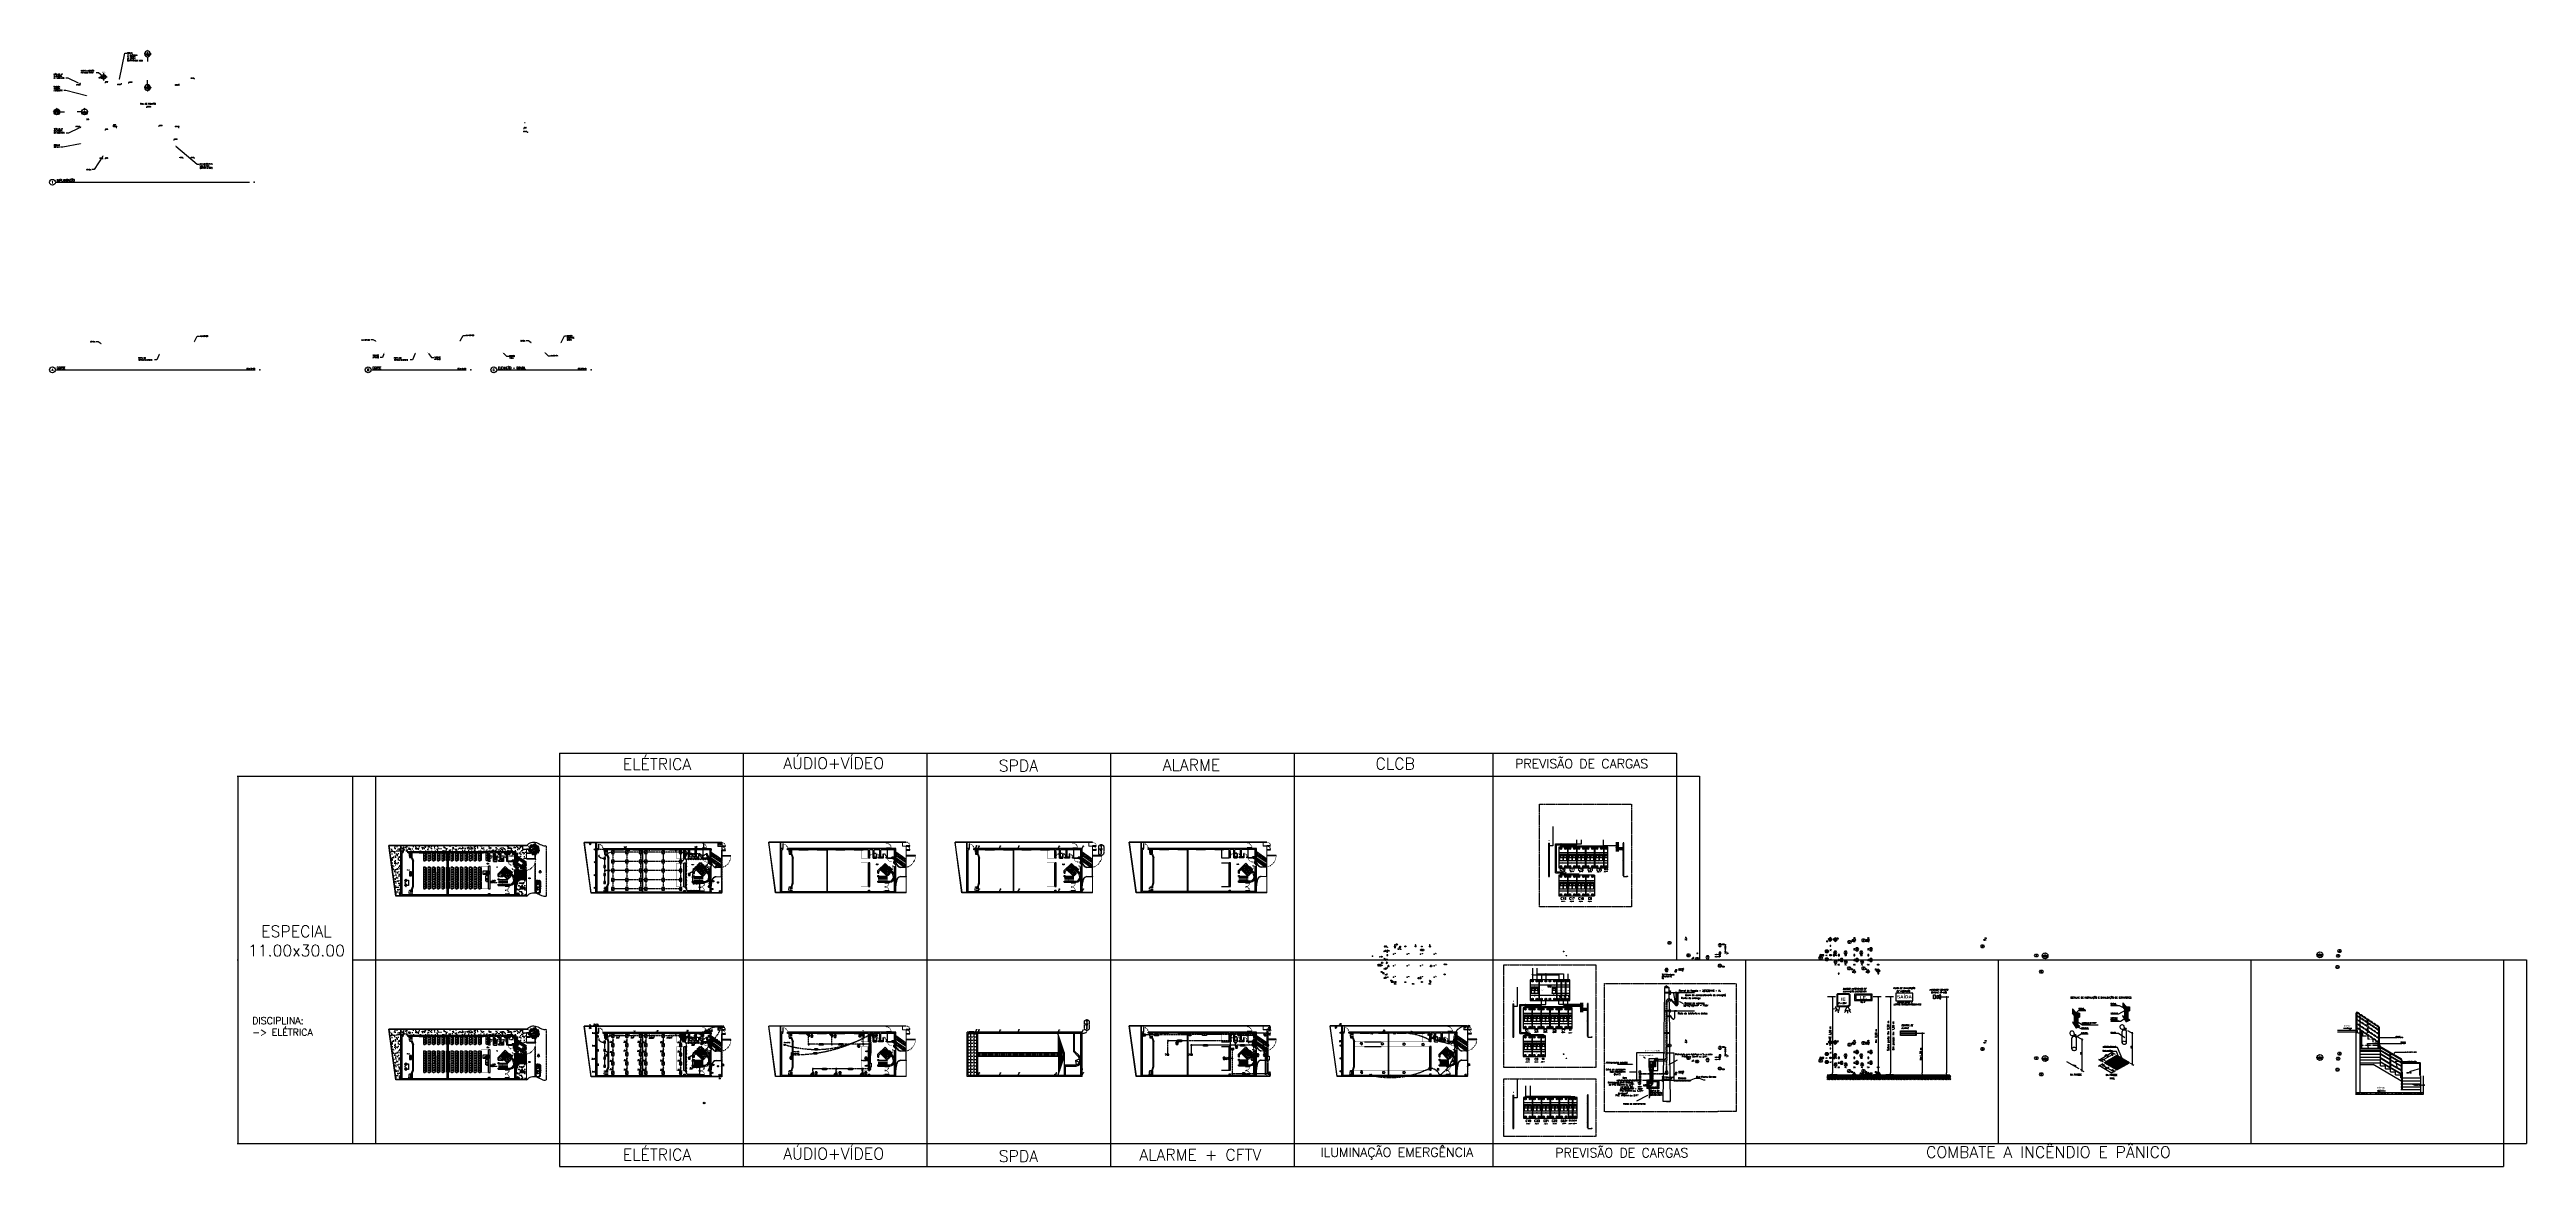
# Model space of a CAD drawing. Header units: millimetres. Extents: x -96513 to 442697, y -70111 to 173034.
import ezdxf
from ezdxf import colors
from ezdxf.entities.mleader import LeaderData, LeaderLine
from ezdxf.enums import TextEntityAlignment as Align
from ezdxf.math import Vec2, Vec3

# ---------------------------------------------------------------- set-up
doc = ezdxf.new("R2018")
doc.units = ezdxf.units.MM
doc.set_wipeout_variables(frame=1)
for name, pattern in [('ACAD_ISO02W100', [15, 12, -3]), ('ACAD_ISO10W100', [18.5, 12, -3, 0.5, -3]), ('CACHE2', [4.7625, 3.175, -1.5875]), ('CONTINU', [0]), ('DASHED', [19.05, 12.7, -6.35]), ('DUCT', [1, 0, -1]), ('EXPOSED', [11.90625, 6.35, -1.5875, 0.79375, -0.79375, 0.79375, -1.5875]), ('EXPOSED0', [6.35, 3.175, -0.79375, 0.396875, -0.79375, 0.396875, -0.79375]), ('HIDDEN2', [4.7625, 3.175, -1.5875]), ('INVISIBLE', [1.27, 0, -1.27]), ('RCENTER', [36.5125, 31.75, -1.5875, 1.5875, -1.5875]), ('RPHANTOM', [23.8125, 12.7, -1.5875, 3.175, -1.5875, 3.175, -1.5875]), ('RSTORMX', [15.875, 9.525, -1.5875, 0, -1.5875, 0, -1.5875, 0, -1.5875]), ('SDOT', [1.5875, 0, -1.5875]), ('SFOUND', [15.24, 7.62, -1.905, 0, -1.905, 0, -1.905, 0, -1.905])]:
    doc.linetypes.add(name, pattern=pattern)
for name, color, linetype in [('ALV1', 1, 'Continuous'), ('Anno', 223, 'Continuous'), ('Area', 223, 'Continuous'), ('Arq-esquadrias', 8, 'Continuous'), ('Arq-hachura', 253, 'Continuous'), ('Arq-marcações', 6, 'Continuous'), ('Arq-projeção', 253, 'HIDDEN2'), ('Arq-texto', 2, 'Continuous'), ('Avd', 223, 'Continuous'), ('Com', 153, 'Continuous'), ('Details', 1, 'Continuous'), ('Dimens', 30, 'Continuous'), ('Door', 130, 'Continuous'), ('Elevations', 150, 'Continuous'), ('Eqpm-Id', 2, 'Continuous'), ('Etrac', 6, 'DASHED'), ('Fire', 133, 'Continuous'), ('Glass', 130, 'Continuous'), ('Hatch', 8, 'Continuous'), ('Id', 223, 'Continuous'), ('Inc', 10, 'Continuous'), ('liE1', 2, 'Continuous'), ('liE2', 7, 'Continuous'), ('Lining', 252, 'Continuous'), ('Lite', 83, 'Continuous'), ('Lite-Cqd', 114, 'Continuous'), ('Lite-Swc', 83, 'Continuous'), ('LiteJ', 114, 'Continuous'), ('Misc', 61, 'Continuous'), ('Misc2', 223, 'Continuous'), ('Number', 18, 'Continuous'), ('Panel', 53, 'Continuous'), ('Patt', 151, 'Continuous'), ('Power', 43, 'Continuous'), ('Power-El', 43, 'Continuous'), ('Raw', 60, 'Continuous'), ('Roof', 200, 'Continuous'), ('Simb_Tr', 3, 'Continuous'), ('Site', 63, 'Continuous'), ('Soun-Sup', 183, 'Continuous'), ('Sound', 110, 'Continuous'), ('Stairs', 193, 'Continuous'), ('Storm', 73, 'Continuous'), ('Storm2', 63, 'RSTORMX'), ('Surface', 112, 'Continuous'), ('Symb', 223, 'Continuous'), ('Symb-De', 6, 'Continuous'), ('Symb-Hi', 1, 'Continuous'), ('Symb-Num', 43, 'Continuous'), ('Symb10', 140, 'Continuous'), ('Symb2', 140, 'Continuous'), ('Symb3', 140, 'Continuous'), ('Symb4', 140, 'Continuous'), ('Symb5', 140, 'Continuous'), ('Symb7', 43, 'Continuous'), ('Symb8', 1, 'Continuous'), ('Symb9', 1, 'Continuous'), ('TextIn', 172, 'Continuous'), ('textos', 4, 'Continuous'), ('Transverse', 220, 'RCENTER'), ('Video', 110, 'Continuous'), ('ViE', 178, 'Continuous'), ('Wall', 144, 'Continuous'), ('Wall-Base', 143, 'Continuous'), ('Wall-Head', 133, 'Continuous'), ('Wall-Head-Strc', 133, 'Continuous'), ('Wire', 84, 'Continuous'), ('Wire-An', 54, 'Continuous')]:
    doc.layers.add(name, color=color, linetype=linetype)
for name, color, linetype, lineweight in [('ARBRE', 251, 'Continuous', 13), ('Axes', 6, 'CACHE2', 13), ('Gate', 150, 'Continuous', 13), ('verdure', 104, 'ACAD_ISO10W100', 13)]:
    doc.layers.add(name, color=color, linetype=linetype, lineweight=lineweight)
doc.layers.add('NE', color=8, linetype='Continuous', plot=False)
doc.layers.add('Note', color=7, linetype='Continuous', plot=False)
doc.styles.add('Arial-00', font='arial.ttf')
doc.styles.add('Arial-Black', font='')
doc.styles.add('DIM', font='ROMANS', dxfattribs={"width": 0.9})
doc.styles.add('GRAF', font='GRAF.SHX')
doc.styles.add('MECS', font='ROMANS.shx', dxfattribs={"width": 0.9, "height": 6250})
doc.styles.add('ROMANC', font='romanc', dxfattribs={"height": 0.09375})
doc.styles.add('ROMANS', font='ROMANS.shx', dxfattribs={"width": 0.9, "height": 0.09375})
doc.styles.add('Romans-00', font='romans.shx')
doc.styles.add('ROMANT', font='romant')
doc.styles.get("Standard").update_dxf_attribs({"font": 'ROMANS'})
doc.styles.add('style1', font='arial.ttf')
doc.styles.add('WT', font='SIMPWT', dxfattribs={"width": 0.9, "height": 0.09375})
doc.styles.get('Arial-Black').set_extended_font_data('Arial Black')
doc.linetypes.add('DEMOLITION', pattern='A,0,-4.7625,-1e-13,[146,mecsline.shx,S=1.5875,R=-45,X=0,Y=0],-4.7625', length=9.525)
doc.dimstyles.new('Cotas_200', dxfattribs={"dimtxt": 0.28, "dimasz": 0.15, "dimexe": 0.2, "dimexo": 0.2, "dimgap": 0.2, "dimtad": 1, "dimzin": 1, "dimtxsty": 'Romans-00', "dimblk": 'DOT', "dimcen": 2.5, "dimse1": 1, "dimse2": 1, "dimsd1": 1, "dimsd2": 1, "dimclrd": 256, "dimclre": 256, "dimclrt": 7, "dimadec": 0, "dimazin": 0, "dimtfac": 1, "dimtmove": 2, "dimatfit": 0, "dimldrblk": 'DOT', "dimfxl": 1, "dimarcsym": 0})
doc.dimstyles.new('Leader-25', dxfattribs={"dimtxt": 0.04, "dimasz": 0.04, "dimexe": 0.0255, "dimexo": 0.025, "dimgap": 0.025, "dimtad": 1, "dimzin": 1, "dimtxsty": 'Romans-00', "dimcen": 2.5, "dimclrd": 80, "dimclre": 80, "dimclrt": 2, "dimadec": 0, "dimazin": 0, "dimtfac": 1, "dimtmove": 2, "dimatfit": 2, "dimfxl": 1, "dimarcsym": 0})
pattern_1 = [(-90, (52408.4, 28331.74), (393.7, -1e-13), []), (-90, (52547.6, 28192.55), (393.7, -1e-13), [])]
pattern_2 = [(90, (386870.9, -61308.2), (-393.7, 9e-14), []), (90, (386731.7, -61169), (-393.7, 9e-14), [])]
pattern_3 = [(180, (-10.711723, -1.941851), (-0.0109347, -0.0063131505), [0.0072898, -0.0145796]), (300, (-10.711723, -1.941851), (0.0109346987, -0.0063131527), [0.0072898, -0.0145796]), (240, (-10.711723, -1.941851), (-1.3e-09, -0.0126263032), [-0.0145796, 0.0072898])]
pattern_4 = [(55, (0, 0), (-228.8711, 160.2573), [203.2, -76.2]), (145, (0, 0), (-160.2573, -228.8711), [203.2, -76.2])]
pattern_5 = [(37.5, (4038.9, 0), (-32.001, 978.826), [0, -772.16, 0, -863.6, 0, -825.5]), (7.5, (4038.9, 0), (899.047, 1433.65), [0, -416.56, 0, -695.96, 0, -266.7]), (327.5, (3414.06, 0), (1581.985, 2.874), [0, -254, 0, -914.4, 0, -1193.8]), (317.5, (3414, 0), (1527.113, 445.86), [0, -127, 0, -599.44, 0, -685.8])]
pattern_6 = [(37.5, (4038.9, 40000), (-32.001, 978.826), [0, -772.16, 0, -863.6, 0, -825.5]), (7.5, (4038.9, 40000), (899.047, 1433.65), [0, -416.56, 0, -695.96, 0, -266.7]), (327.5, (3414.06, 40000), (1581.985, 2.874), [0, -254, 0, -914.4, 0, -1193.8]), (317.5, (3414, 40000), (1527.113, 445.86), [0, -127, 0, -599.44, 0, -685.8])]
pattern_7 = [(55, (0, 40000), (-228.8711, 160.2573), [203.2, -76.2]), (145, (0, 40000), (-160.2573, -228.8711), [203.2, -76.2])]
pattern_8 = [(180, (-1669384.633, -987405.742), (0, -34.81299716), [])]
pattern_9 = [(180, (-1680299.19, -988763.546), (0, -34.81299716), [])]

# ---------------------------------------------------------------- blocks, each defined once
blk = doc.blocks.new('A-SR2$0$vaga deficiente')
at = {"layer": 'Raw', "linetype": 'Continuous'}
for p, q in [((0, 0.8), (0, 0)), ((1.2, 0.8), (0, 0.8)), ((0, 0), (1.2, 0)), ((1.2, 0), (1.2, 0.8))]:
    blk.add_line(p, q, dxfattribs=at)
at = {"layer": 'Raw', "linetype": 'ByBlock'}
for points in [[(0.32, 0.44), (0.33, 0.38, 1.607748), (0.62, 0.31), (0.67, 0.31, -1.729757)], [(0.41, 0.39), (0.4, 0.44), (0.63, 0.44), (0.63, 0.48), (0.4, 0.48), (0.38, 0.61, 4.985505), (0.34, 0.64), (0.37, 0.35), (0.67, 0.35), (0.8, 0.13), (0.94, 0.18), (0.93, 0.22), (0.82, 0.19), (0.7, 0.39)]]:
    blk.add_lwpolyline(points, format="xyb", close=True, dxfattribs=at)
blk = doc.blocks.new('E.IntLight-General Light')
at = {"color": 0, "linetype": 'ByBlock', "lineweight": -2}
for p, q in [((-0.07874, 0.07874), (0.07874, -0.07874)), ((-0.07874, -0.07874), (0.07874, 0.07874))]:
    blk.add_line(p, q, dxfattribs=at)
blk.add_circle((0, 0), 0.11136, dxfattribs=at)
blk = doc.blocks.new('E.IntLight-Fixture Type')
at = {"color": 0, "linetype": 'ByBlock', "lineweight": -2}
blk.add_point((0, 0), dxfattribs=at)
at = {"layer": 'Lining', "color": 0, "linetype": 'ByBlock', "lineweight": -2, "style": 'MECS', "width": 0.8, "flags": 1}
blk.add_attdef('PW', (0.08, 0.35), '', height=0.0787, dxfattribs=at)
at = {"layer": 'Symb-Hi', "color": 0, "linetype": 'ByBlock', "lineweight": -2, "style": 'MECS', "width": 0.9, "flags": 1}
blk.add_attdef('DB', text='', height=0.0787, dxfattribs=at).set_placement((-0.1, -0.35), align=Align.RIGHT)
at = {"layer": 'Symb-Num', "color": 0, "linetype": 'ByBlock', "lineweight": -2, "style": 'MECS', "width": 0.9}
blk.add_attdef('CN', text='', height=0.0984, dxfattribs=at).set_placement((-0.1, -0.22), align=Align.RIGHT)
at = {"layer": 'Symb10', "color": 0, "linetype": 'ByBlock', "lineweight": -2, "style": 'MECS', "width": 0.8, "flags": 9}
blk.add_attdef('DS', (0.08, 0.01), '', height=0.0787, dxfattribs=at)
at = {"layer": 'Symb2', "color": 0, "linetype": 'ByBlock', "lineweight": -2, "style": 'MECS', "width": 0.8, "flags": 9}
blk.add_attdef('TP', (0.08, -0.09), '', height=0.0787, dxfattribs=at)
at = {"layer": 'Symb3', "color": 0, "linetype": 'ByBlock', "lineweight": -2, "style": 'MECS', "width": 0.8, "flags": 8}
blk.add_attdef('SI', (0.08, 0.13), '', height=0.0787, dxfattribs=at)
at = {"layer": 'Symb4', "color": 0, "linetype": 'ByBlock', "lineweight": -2, "style": 'MECS', "width": 0.9}
blk.add_attdef('SC', (0.07, -0.22), '', height=0.0984, dxfattribs=at)
at = {"layer": 'Symb5', "color": 0, "linetype": 'ByBlock', "lineweight": -2, "style": 'MECS', "width": 0.8, "flags": 1}
blk.add_attdef('SCN', (0.08, 0.23), '', height=0.0787, dxfattribs=at)
at = {"layer": 'Symb7', "color": 0, "style": 'ROMANC'}
blk.add_attdef('FT', text='', height=0.118, dxfattribs=at).set_placement((-0.08, 0.13), align=Align.RIGHT)
at = {"layer": 'Symb8', "color": 0, "linetype": 'ByBlock', "lineweight": -2, "style": 'MECS', "width": 0.8, "flags": 8}
blk.add_attdef('FN', (-0.08, -0.22), '', height=0.0787, dxfattribs=at)
at = {"layer": 'Symb9', "color": 0, "linetype": 'ByBlock', "lineweight": -2, "style": 'MECS', "width": 0.8, "flags": 9}
blk.add_attdef('DN', (0.08, -0.35), '', height=0.0787, dxfattribs=at)
blk = doc.blocks.new('*U61')
at = {"color": 0, "linetype": 'ByBlock', "lineweight": -2}
for p, q in [((0.02, 0.11), (0.1, 0.25)), ((0.1, 0.25), (0.15, 0.22))]:
    blk.add_line(p, q, dxfattribs=at)
blk.add_circle((0, 0.07), 0.0394, dxfattribs=at)
at = {"layer": 'Symb4', "color": 0, "linetype": 'ByBlock', "lineweight": -2, "style": 'MECS', "width": 0.9}
blk.add_attdef('SC', (-0.02, 0.28), '', height=0.0984, dxfattribs=at)
blk = doc.blocks.new('E.IntWir-Conduit')
at = {"color": 0, "linetype": 'ByBlock', "lineweight": -2}
blk.add_circle((0, 0.098425), 0.03937, dxfattribs=at)
blk = doc.blocks.new('*U68')
at = {"color": 0, "linetype": 'ByBlock', "lineweight": -2}
for p, q in [((0.02, 0.11), (0.1, 0.25)), ((0.1, 0.25), (0.15, 0.22))]:
    blk.add_line(p, q, dxfattribs=at)
blk.add_circle((0, 0.07), 0.0394, dxfattribs=at)
at = {"layer": 'Symb4', "color": 0, "linetype": 'ByBlock', "lineweight": -2, "style": 'MECS', "width": 0.9}
blk.add_attdef('SC', (-0.02, 0.28), '', height=0.0984, dxfattribs=at)
blk = doc.blocks.new('*U70')
at = {"color": 0, "linetype": 'ByBlock', "lineweight": -2}
for p, q in [((0.02, 0.11), (0.1, 0.25)), ((0.1, 0.25), (0.15, 0.22))]:
    blk.add_line(p, q, dxfattribs=at)
blk.add_circle((0, 0.07), 0.0394, dxfattribs=at)
at = {"layer": 'Symb4', "color": 0, "linetype": 'ByBlock', "lineweight": -2, "style": 'MECS', "width": 0.9}
blk.add_attdef('SC', (-0.02, 0.28), '', height=0.0984, dxfattribs=at)
blk = doc.blocks.new('*U71')
at = {"color": 0, "linetype": 'ByBlock', "lineweight": -2}
for p, q in [((0.02, 0.11), (0.1, 0.25)), ((0.1, 0.25), (0.15, 0.22))]:
    blk.add_line(p, q, dxfattribs=at)
blk.add_circle((0, 0.07), 0.0394, dxfattribs=at)
at = {"layer": 'Symb4', "color": 0, "linetype": 'ByBlock', "lineweight": -2, "style": 'MECS', "width": 0.9}
blk.add_attdef('SC', (-0.02, 0.28), '', height=0.0984, dxfattribs=at)
blk = doc.blocks.new('E.IntLight-Flood Light')
at = {"color": 0, "linetype": 'ByBlock', "lineweight": -2}
for p, q in [((-0.08, -0.08), (0.08, 0.08)), ((-0.08, 0.08), (0.08, -0.08))]:
    blk.add_line(p, q, dxfattribs=at)
for points in [[(0.19, 0.13), (0.18, 0.11), (0.16, 0.12), (0.19, 0.13), (0.12, 0.06)], [(0.19, -0.13), (0.16, -0.12), (0.18, -0.11), (0.19, -0.13), (0.12, -0.06)]]:
    blk.add_lwpolyline(points, dxfattribs=at)
blk.add_circle((0, 0), 0.111, dxfattribs=at)
blk.add_arc((0, 0), 0.173, 104.4359, 255.5641, dxfattribs=at)
blk = doc.blocks.new('E.IntWir-Wiring Up')
at = {"color": 0, "linetype": 'ByBlock', "lineweight": -2}
blk.add_line((0.01, 0.01), (0.12, 0.21), dxfattribs=at)
blk.add_lwpolyline([(0.12, 0.21, 0.0507, 0, 0), (0.16, 0.28, 0, 0, 0)], format="xyseb", dxfattribs=at)
for radius in [0.0197, 0.0099]:
    blk.add_circle((0, 0), radius, dxfattribs=at)
blk = doc.blocks.new('G.RefSym-Keynote')
at = {"color": 18}
blk.add_wipeout([(-0.07, 0.12), (0.07, 0.12), (0.14, 0), (0.07, -0.12), (-0.07, -0.12), (-0.14, 0)], dxfattribs=at)
at = {"color": 0, "linetype": 'ByBlock'}
blk.add_lwpolyline([(-0.07, 0.12), (0.07, 0.12), (0.14, 0), (0.07, -0.13), (-0.07, -0.13), (-0.15, 0)], close=True, dxfattribs=at)
at = {"color": 0, "linetype": 'ByBlock', "style": 'MECS', "width": 0.8}
blk.add_attdef('NUM', text='', height=0.0941, dxfattribs=at).set_placement((0, 0), align=Align.MIDDLE)
blk = doc.blocks.new('E.IntPan-Distrib Board (flush)')
at = {"color": 0, "linetype": 'ByBlock', "lineweight": -2}
blk.add_point((0, 0), dxfattribs=at)
at = {"color": 18, "linetype": 'ByBlock'}
blk.add_wipeout([(-0.12, -0.07), (0.12, -0.07), (0.12, -0.01), (-0.12, -0.01)], dxfattribs=at)
at = {"linetype": 'ByBlock', "lineweight": -2}
h = blk.add_hatch(color=0, dxfattribs=at)
h.paths.add_polyline_path([(-0.12, 0), (-0.12, -0.08), (0.12, -0.08), (0.12, 0)])
h.paths.add_polyline_path([(0.12, -0.01), (0.12, -0.07), (-0.12, -0.07), (-0.12, -0.01)], flags=16)
at = {"color": 0, "linetype": 'ByBlock', "lineweight": -2}
for p, q in [((-0.09, 0), (-0.09, 0.04)), ((-0.03, 0), (-0.03, 0.04)), ((0.03, 0), (0.03, 0.04)), ((0.09, 0), (0.09, 0.04)), ((0, -0.12), (0, -0.08))]:
    blk.add_line(p, q, dxfattribs=at)
for points in [[(-0.12, -0.08), (0.12, -0.08), (0.12, 0), (-0.12, 0)], [(-0.12, -0.07), (0.12, -0.07), (0.12, -0.01), (-0.12, -0.01)]]:
    blk.add_lwpolyline(points, close=True, dxfattribs=at)
at = {"layer": 'Symb-De', "style": 'MECS', "width": 0.8}
blk.add_attdef('DBN', text='', height=0.118, dxfattribs=at).set_placement((0, 0.21), align=Align.MIDDLE)
at = {"layer": 'Symb-Hi', "color": 0, "style": 'MECS', "width": 0.9, "flags": 1}
blk.add_attdef('DB', text='', height=0.0787, dxfattribs=at).set_placement((0.41, 0.08), align=Align.MIDDLE)
at = {"layer": 'Symb3', "color": 0, "style": 'MECS', "width": 0.8, "flags": 8}
blk.add_attdef('SI', text='', height=0.0787, dxfattribs=at).set_placement((0.41, -0.02), align=Align.MIDDLE)
at = {"layer": 'Symb9', "color": 0, "style": 'MECS', "width": 0.8, "flags": 9}
blk.add_attdef('DN', text='', height=0.0787, dxfattribs=at).set_placement((0.41, -0.13), align=Align.MIDDLE)
blk = doc.blocks.new('E.IntLight-Lighting Outlet on Wall')
at = {"color": 0, "linetype": 'ByBlock', "lineweight": -2}
for p, q in [((-0.1, 0), (0.1, 0)), ((-0.07, 0.13), (0.07, 0)), ((0.07, 0.13), (-0.07, 0))]:
    blk.add_line(p, q, dxfattribs=at)
blk = doc.blocks.new('E.IntSnd-Microphone Outlet')
at = {"color": 0, "linetype": 'ByBlock', "lineweight": -2}
blk.add_line((0, 0.1), (0, 0), dxfattribs=at)
blk.add_lwpolyline([(0.06, 0.15), (0.06, 0.1), (-0.06, 0.1), (-0.06, 0.15)], dxfattribs=at)
at = {"color": 0, "linetype": 'ByBlock', "lineweight": -2, "style": 'MECS', "width": 0.8, "flags": 8}
blk.add_attdef('COF', text='', height=0.0984, dxfattribs=at).set_placement((0, 0.24), align=Align.MIDDLE)
blk = doc.blocks.new('*U102')
blk.add_lwpolyline([(-0.08, -0.05), (0.08, -0.05), (0.08, 0.05), (-0.08, 0.05)], close=True)
blk = doc.blocks.new('E.IntSnd-Video Player')
at = {"color": 0, "linetype": 'ByBlock', "lineweight": -2}
blk.add_line((2, 0), (3, 0), dxfattribs=at)
at = {"color": 18, "linetype": 'ByBlock'}
blk.add_wipeout([(-4, -4), (-4, 4), (4, 4), (4, -4)], dxfattribs=at)
at = {"color": 0, "linetype": 'ByBlock', "lineweight": -2}
for p, q in [((-3, 1), (-3, -1)), ((1, 0), (-2, 0))]:
    blk.add_line(p, q, dxfattribs=at)
for points in [[(-4, -4), (-4, 4), (4, 4), (4, -4)], [(-2, 0), (-1, 0), (-1, 0)], [(0, 0), (0, 0), (1, 0)]]:
    blk.add_lwpolyline(points, close=True, dxfattribs=at)
blk.add_arc((0, 0), 2.02, 206.5651, 153.4349, dxfattribs=at)
blk = doc.blocks.new('G.Label-On-Line')
at = {"color": 18, "linetype": 'ByBlock', "lineweight": -2}
blk.add_wipeout([(-0.5, -0.5), (0.5, -0.5), (0.5, 0.5), (-0.5, 0.5)], dxfattribs=at)
at = {"color": 0, "linetype": 'ByBlock', "lineweight": -2, "style": 'MECS', "width": 0.9}
blk.add_attdef('LABEL', text='', height=1, dxfattribs=at).set_placement((0, 0), align=Align.MIDDLE_CENTER)
blk = doc.blocks.new('E.IntFire-Horn')
at = {"color": 18}
blk.add_wipeout([(-0.06, 0), (-0.06, 0.12), (-0.02, 0.12), (-0.06, 0.27), (0.06, 0.22), (0.02, 0.12), (0.06, 0.12), (0.06, 0)], dxfattribs=at)
at = {"color": 0, "linetype": 'ByBlock', "lineweight": -2}
blk.add_lwpolyline([(0.02, 0.12), (0.06, 0.22), (-0.06, 0.27), (-0.02, 0.12)], dxfattribs=at)
blk.add_lwpolyline([(0.06, 0), (-0.06, 0), (-0.06, 0.12), (0.06, 0.12)], close=True, dxfattribs=at)
blk = doc.blocks.new('*U106')
for points in [[(-0.05, -0.05), (0.05, -0.05), (0.05, 0.05), (-0.05, 0.05)], [(-0.03, -0.03), (0.03, -0.03), (0.03, 0.03), (-0.03, 0.03)], [(-0.01, -0.01), (0.01, -0.01), (0.01, 0.01), (-0.01, 0.01)]]:
    blk.add_lwpolyline(points, close=True)
blk = doc.blocks.new('E.IntSnd-Loudspeaker')
at = {"color": 18}
blk.add_wipeout([(-0.1, -0.08), (-0.1, 0.08), (0, 0.08), (0.1, 0.16), (0.1, -0.16), (0, -0.08)], dxfattribs=at)
at = {"color": 0, "linetype": 'ByBlock', "lineweight": -2}
blk.add_lwpolyline([(0, 0.08), (-0.1, 0.08), (-0.1, -0.08), (0, -0.08), (0, 0.08), (0.1, 0.16), (0.1, -0.16), (0, -0.08)], dxfattribs=at)
at = {"color": 0, "linetype": 'ByBlock', "lineweight": -2, "style": 'MECS', "width": 0.9}
blk.add_attdef('ID', text='', height=0.0984, dxfattribs=at).set_placement((0.16, 0.05), align=Align.TOP_LEFT)
blk = doc.blocks.new('E.IntFire-Flame Detector - Infrared')
at = {"color": 18, "linetype": 'ByBlock'}
blk.add_wipeout([(-0.12, -0.12), (-0.12, 0.12), (0.12, 0.12), (0.12, -0.12)], dxfattribs=at)
at = {"color": 0, "linetype": 'ByBlock', "lineweight": -2}
blk.add_lwpolyline([(-0.12, -0.12), (-0.12, 0.12), (0.12, 0.12), (0.12, -0.12)], close=True, dxfattribs=at)
at = {"color": 1, "linetype": 'ByBlock', "lineweight": -2}
blk.add_lwpolyline([(-0.09, -0.09), (-0.09, -0.02), (0.09, -0.02), (0.09, -0.09)], close=True, dxfattribs=at)
blk.add_lwpolyline([(0.07, -0.02), (0.02, -0.09), (0, -0.02), (-0.02, -0.09), (-0.07, -0.02)], dxfattribs=at)
at = {"color": 0, "linetype": 'ByBlock', "lineweight": -2, "style": 'MECS'}
blk.add_text('IR', height=0.0984, dxfattribs=at).set_placement((0, 0), align=Align.CENTER)
blk = doc.blocks.new('*U107')
for points in [[(-0.05, -0.05), (0.05, -0.05), (0.05, 0.05), (-0.05, 0.05)], [(-0.03, -0.03), (0.03, -0.03), (0.03, 0.03), (-0.03, 0.03)], [(-0.01, -0.01), (0.01, -0.01), (0.01, 0.01), (-0.01, 0.01)]]:
    blk.add_lwpolyline(points, close=True)
blk = doc.blocks.new('G.GenSym-Single Break')
at = {"color": 0}
for points in [[(0, 0, 1.046334), (-0.02, 0.04, 1.046334)], [(0, 0, 1), (0.02, -0.04, 1)]]:
    blk.add_lwpolyline(points, format="xyb", dxfattribs=at)
blk = doc.blocks.new('E.IntFire-Alarm Attributes')
at = {"layer": 'Defpoints'}
blk.add_point((0, 0), dxfattribs=at)
at = {"color": 0, "linetype": 'ByBlock', "style": 'MECS', "width": 0.9, "flags": 8}
for tag, p in [('LOC1', (0, 9.5)), ('LOC2', (0, 5.9)), ('ALARMNUM', (0, -5.3))]:
    blk.add_attdef(tag, text='', height=2.5, dxfattribs=at).set_placement(p, align=Align.MIDDLE)
at = {"layer": 'Symb3', "color": 0, "style": 'MECS', "width": 0.8, "flags": 8}
blk.add_attdef('SI', (3.7, -0.3), '', height=2, dxfattribs=at)
at = {"layer": 'Symb9', "color": 0, "style": 'MECS', "width": 0.8, "flags": 9}
blk.add_attdef('DN', text='', height=2, dxfattribs=at).set_placement((0, -8.1), align=Align.MIDDLE_CENTER)
blk = doc.blocks.new('G.RefSym-Detail-Outline-2')
at = {"color": 18}
blk.add_wipeout([(-0.25, 0), (-0.25, -0.05), (-0.23, -0.1), (-0.21, -0.14), (-0.18, -0.18), (-0.14, -0.21), (-0.1, -0.23), (-0.05, -0.25), (0, -0.25), (0.05, -0.25), (0.1, -0.23), (0.14, -0.21), (0.18, -0.18), (0.21, -0.14), (0.23, -0.1), (0.25, -0.05), (0.25, 0), (0.25, 0.05), (0.23, 0.1), (0.21, 0.14), (0.18, 0.18), (0.14, 0.21), (0.1, 0.23), (0.05, 0.25), (0, 0.25), (-0.05, 0.25), (-0.1, 0.23), (-0.14, 0.21), (-0.18, 0.18), (-0.21, 0.14), (-0.23, 0.1), (-0.25, 0.05)], dxfattribs=at)
at = {"color": 0, "linetype": 'ByBlock', "lineweight": -2}
blk.add_line((0.25, 0), (-0.25, 0), dxfattribs=at)
blk.add_circle((0, 0), 0.25, dxfattribs=at)
at = {"linetype": 'ByBlock', "lineweight": -2, "style": 'MECS'}
for tag, width, p in [('REF2', 0.9, (0, 0.09)), ('SHEET2', 0.7, (0, -0.09))]:
    blk.add_attdef(tag, text='', height=0.0984, dxfattribs=dict(at, width=width)).set_placement(p, align=Align.MIDDLE_CENTER)
blk = doc.blocks.new('*U120')
at = {"color": 0, "linetype": 'ByBlock', "lineweight": -2}
for p, q in [((0.02, 0.11), (0.1, 0.25)), ((0.08, 0.21), (0.13, 0.18)), ((0.1, 0.25), (0.15, 0.22))]:
    blk.add_line(p, q, dxfattribs=at)
blk.add_circle((0, 0.07), 0.0394, dxfattribs=at)
at = {"layer": 'Symb4', "color": 0, "linetype": 'ByBlock', "lineweight": -2, "style": 'MECS', "width": 0.9}
blk.add_attdef('SC', (-0.02, 0.28), '', height=0.0984, dxfattribs=at)
blk = doc.blocks.new('*U142')
at = {"color": 0, "linetype": 'ByBlock', "lineweight": -2}
blk.add_lwpolyline([(0.5, 0), (17.14, 0)], dxfattribs=at)
blk.add_circle((0.25, 0), 0.25, dxfattribs=at)
at = {"layer": 'Note', "color": 0, "linetype": 'ByBlock', "lineweight": -2}
blk.add_point((17.53, 0), dxfattribs=at)
at = {"color": 0, "linetype": 'ByBlock', "lineweight": -2, "style": 'MECS', "width": 0.8}
blk.add_attdef('DETAIL', text='', height=0.188, dxfattribs=at).set_placement((0.25, 0), align=Align.MIDDLE)
for tag, p in [('TITLE1', (0.62, 0.37)), ('TITLE2', (0.62, 0.07))]:
    blk.add_attdef(tag, p, '', height=0.188, dxfattribs=at)
blk = doc.blocks.new('*U143')
at = {"color": 0, "linetype": 'ByBlock', "lineweight": -2}
blk.add_lwpolyline([(0.5, 0), (17.62, 0)], dxfattribs=at)
blk.add_circle((0.25, 0), 0.25, dxfattribs=at)
at = {"layer": 'Note', "color": 0, "linetype": 'ByBlock', "lineweight": -2}
blk.add_point((18.01, 0), dxfattribs=at)
at = {"color": 0, "linetype": 'ByBlock', "lineweight": -2, "style": 'MECS', "width": 0.8}
blk.add_attdef('DETAIL', text='', height=0.188, dxfattribs=at).set_placement((0.25, 0), align=Align.MIDDLE)
for tag, p in [('TITLE1', (0.62, 0.37)), ('TITLE2', (0.62, 0.07))]:
    blk.add_attdef(tag, p, '', height=0.188, dxfattribs=at)
blk = doc.blocks.new('G.RefSym-DWG-Block-Reference')
at = {"color": 0, "linetype": 'ByBlock', "lineweight": -2, "style": 'MECS', "width": 0.9}
for tag, p in [('REFTXT', (-0.43, 0.07)), ('REFNO', (-0.31, 0.07)), ('REFDIV', (-0.21, 0.07)), ('REFDWGNO', (0, 0.07))]:
    blk.add_attdef(tag, text='', height=0.0787, dxfattribs=at).set_placement(p, align=Align.RIGHT)
blk = doc.blocks.new('*U145')
at = {"color": 0, "linetype": 'ByBlock', "lineweight": -2}
blk.add_lwpolyline([(0.5, 0), (8.64, 0)], dxfattribs=at)
blk.add_circle((0.25, 0), 0.25, dxfattribs=at)
at = {"layer": 'Note', "color": 0, "linetype": 'ByBlock', "lineweight": -2}
blk.add_point((9.04, 0), dxfattribs=at)
at = {"color": 0, "linetype": 'ByBlock', "lineweight": -2, "style": 'MECS', "width": 0.8}
blk.add_attdef('DETAIL', text='', height=0.188, dxfattribs=at).set_placement((0.25, 0), align=Align.MIDDLE)
for tag, p in [('TITLE1', (0.62, 0.37)), ('TITLE2', (0.62, 0.07))]:
    blk.add_attdef(tag, p, '', height=0.188, dxfattribs=at)
blk = doc.blocks.new('*U144')
at = {"color": 0, "linetype": 'ByBlock', "lineweight": -2}
blk.add_lwpolyline([(0.5, 0), (8.21, 0)], dxfattribs=at)
blk.add_circle((0.25, 0), 0.25, dxfattribs=at)
at = {"layer": 'Note', "color": 0, "linetype": 'ByBlock', "lineweight": -2}
blk.add_point((8.6, 0), dxfattribs=at)
at = {"color": 0, "linetype": 'ByBlock', "lineweight": -2, "style": 'MECS', "width": 0.8}
blk.add_attdef('DETAIL', text='', height=0.188, dxfattribs=at).set_placement((0.25, 0), align=Align.MIDDLE)
for tag, p in [('TITLE1', (0.62, 0.37)), ('TITLE2', (0.62, 0.07))]:
    blk.add_attdef(tag, p, '', height=0.188, dxfattribs=at)
blk = doc.blocks.new('C.Spot-Elevation')
at = {"linetype": 'Continuous'}
for p, q in [((-0.7, 0), (0.7, 0)), ((0, 0.7), (0, -0.7))]:
    blk.add_line(p, q, dxfattribs=at)
at = {"style": 'MECS', "width": 0.8}
blk.add_attdef('ELEV', (0.5, 0.5), '', height=1.8, dxfattribs=at)
blk = doc.blocks.new('*U148')
at = {"color": 0, "linetype": 'Continuous', "style": 'MECS', "width": 0.8}
for tag, p in [('ROOM_NAME_3', (0, 13.9)), ('ROOM_NAME_2', (0, 8.7)), ('ROOM_NAME_1', (0, 3.6))]:
    blk.add_attdef(tag, text='', height=3.17, dxfattribs=at).set_placement(p, align=Align.MIDDLE_CENTER)
at = {"layer": 'Id', "linetype": 'Continuous', "lineweight": 30, "width": 0.8, "flags": 104}
blk.add_attdef('ROOM_NUMBER', text='', height=3.17, dxfattribs=at).set_placement((0, -1.6), align=Align.TOP_LEFT)
blk = doc.blocks.new('C.Surv-Benchmark')
for p, q in [((-0.31, 0), (0.31, 0)), ((0, 0.31), (0, -0.31)), ((0, 0.17), (0.01, 0.19)), ((0, 0.14), (0.04, 0.18)), ((0, 0.11), (0.07, 0.18)), ((0, 0.08), (0.09, 0.16)), ((0, 0.04), (0.11, 0.15)), ((0, 0.01), (0.13, 0.14)), ((0.02, 0), (0.14, 0.12)), ((0.06, 0), (0.16, 0.1)), ((0.09, 0), (0.17, 0.08)), ((0.12, 0), (0.18, 0.06)), ((0.16, 0), (0.19, 0.03)), ((-0.19, -0.01), (-0.17, 0)), ((-0.18, -0.04), (-0.14, 0)), ((-0.18, -0.07), (-0.11, 0)), ((-0.16, -0.09), (-0.08, 0)), ((-0.15, -0.11), (-0.04, 0)), ((-0.14, -0.13), (-0.01, 0)), ((-0.12, -0.14), (0, -0.02)), ((-0.1, -0.16), (0, -0.06)), ((-0.08, -0.17), (0, -0.09)), ((-0.06, -0.18), (0, -0.12)), ((-0.03, -0.19), (0, -0.16))]:
    blk.add_line(p, q)
blk.add_circle((0, 0), 0.188)
at = {"style": 'WT', "width": 0.8}
blk.add_text('B.M.', height=0.125, dxfattribs=at).set_placement((0.02, 0.33), align=Align.CENTER)
blk = doc.blocks.new('C.Slop-Right')
at = {"color": 0, "linetype": 'ByBlock', "lineweight": -2}
blk.add_lwpolyline([(0, 0, 0, 1.2, 0), (-2, 0, 0, 0, 0), (-8, 0, 0, 0, 0)], format="xyseb", dxfattribs=at)
at = {"color": 0, "linetype": 'ByBlock', "lineweight": -2, "style": 'MECS', "width": 0.6}
blk.add_attdef('SLOP', (-8, 0.6), '', height=1.8, dxfattribs=at)
blk = doc.blocks.new('*U146')
at = {"color": 18}
for points in [[(-0.25, 0), (-0.23, -0.1), (-0.18, -0.18), (-0.09, -0.23), (0, -0.25), (0.1, -0.23), (0.18, -0.18), (0.23, -0.09), (0.25, 0), (0.23, 0.09), (0.18, 0.18), (0.1, 0.23), (0, 0.25), (-0.09, 0.23), (-0.17, 0.18), (-0.23, 0.1)], [(2.12, 0), (2.14, -0.1), (2.19, -0.18), (2.28, -0.23), (2.37, -0.25), (2.47, -0.23), (2.55, -0.18), (2.6, -0.09), (2.62, 0), (2.6, 0.09), (2.55, 0.18), (2.47, 0.23), (2.37, 0.25), (2.28, 0.23), (2.19, 0.18), (2.14, 0.1)]]:
    blk.add_wipeout(points, dxfattribs=at)
h = blk.add_hatch(color=140)
edge = h.paths.add_edge_path()
edge.add_line((0.25, 0), (0.37, 0))
edge.add_line((0.37, 0), (0, 0.37))
edge.add_line((0, 0.37), (-0.37, 0))
edge.add_line((-0.37, 0), (-0.25, 0))
edge.add_arc((0, 0), 0.251, 0, 180, ccw=False)
h = blk.add_hatch(color=140)
edge = h.paths.add_edge_path()
edge.add_line((2.12, 0), (1.99, 0))
edge.add_line((1.99, 0), (2.37, 0.37))
edge.add_line((2.37, 0.37), (2.74, 0))
edge.add_line((2.74, 0), (2.62, 0))
edge.add_arc((2.37, 0), 0.251, 0, 180)
at = {"color": 0, "linetype": 'ByBlock', "lineweight": -2}
for p, q in [((0.25, 0), (-0.25, 0)), ((2.12, 0), (2.62, 0))]:
    blk.add_line(p, q, dxfattribs=at)
for points in [[(0.25, 0), (0.64, 0)], [(2.12, 0), (1.73, 0)]]:
    blk.add_lwpolyline(points, dxfattribs=at)
for centre in [(0, 0), (2.37, 0)]:
    blk.add_circle(centre, 0.25, dxfattribs=at)
at = {"linetype": 'ByBlock', "lineweight": -2, "style": 'MECS'}
for tag, width, p in [('REF', 0.9, (0, 0.09)), ('REF!!', 0.9, (2.37, 0.09)), ('SHEET', 0.7, (0, -0.09)), ('SHEET!!', 0.7, (2.37, -0.09))]:
    blk.add_attdef(tag, text='', height=0.0938, dxfattribs=dict(at, width=width)).set_placement(p, align=Align.MIDDLE_CENTER)
blk = doc.blocks.new('*U147')
at = {"color": 18}
for points in [[(-0.25, 0), (-0.23, -0.1), (-0.18, -0.18), (-0.09, -0.23), (0, -0.25), (0.1, -0.23), (0.18, -0.18), (0.23, -0.09), (0.25, 0), (0.23, 0.09), (0.18, 0.18), (0.1, 0.23), (0, 0.25), (-0.09, 0.23), (-0.17, 0.18), (-0.23, 0.1)], [(0, -2.64), (-0.1, -2.66), (-0.18, -2.71), (-0.23, -2.8), (-0.25, -2.89), (-0.23, -2.99), (-0.18, -3.07), (-0.09, -3.12), (0, -3.14), (0.09, -3.12), (0.18, -3.07), (0.23, -2.99), (0.25, -2.89), (0.23, -2.8), (0.18, -2.71), (0.1, -2.66)]]:
    blk.add_wipeout(points, dxfattribs=at)
h = blk.add_hatch(color=140)
edge = h.paths.add_edge_path()
edge.add_line((0, -0.25), (0, -0.37))
edge.add_line((0, -0.37), (-0.37, 0))
edge.add_line((-0.37, 0), (0, 0.37))
edge.add_line((0, 0.37), (0, 0.25))
edge.add_arc((0, 0), 0.251, 450, 630)
h = blk.add_hatch(color=140)
edge = h.paths.add_edge_path()
edge.add_line((0, -2.64), (0, -2.51))
edge.add_line((0, -2.51), (-0.37, -2.89))
edge.add_line((-0.37, -2.89), (0, -3.26))
edge.add_line((0, -3.26), (0, -3.14))
edge.add_arc((0, -2.89), 0.251, 450, 630, ccw=False)
at = {"color": 0, "linetype": 'ByBlock', "lineweight": -2}
for p, q in [((0.25, 0), (-0.25, 0)), ((-0.25, -2.89), (0.25, -2.89))]:
    blk.add_line(p, q, dxfattribs=at)
for points in [[(0, -0.25), (0, -0.64)], [(0, -2.64), (0, -2.25)]]:
    blk.add_lwpolyline(points, dxfattribs=at)
for centre in [(0, 0), (0, -2.89)]:
    blk.add_circle(centre, 0.25, dxfattribs=at)
at = {"linetype": 'ByBlock', "lineweight": -2, "style": 'MECS'}
for tag, width, p in [('REF', 0.9, (0, 0.09)), ('SHEET', 0.7, (0, -0.09))]:
    blk.add_attdef(tag, text='', height=0.0938, dxfattribs=dict(at, width=width)).set_placement(p, align=Align.MIDDLE_CENTER)
for tag, width, p in [('SHEET!!', 0.7, (0, -2.98)), ('REF!!', 0.9, (0, -2.8))]:
    blk.add_attdef(tag, text='', height=0.0938, rotation=360, dxfattribs=dict(at, width=width)).set_placement(p, align=Align.MIDDLE_CENTER)
blk = doc.blocks.new('E.IntWir-Wiring Down')
at = {"color": 0, "linetype": 'ByBlock', "lineweight": -2}
blk.add_line((0, 0), (-0.11, -0.19), dxfattribs=at)
blk.add_lwpolyline([(-0.11, -0.19, 0.0507, 0, 0), (-0.15, -0.26, 0, 0, 0)], format="xyseb", dxfattribs=at)
for radius in [0.0197, 0.0099]:
    blk.add_circle((0, 0), radius, dxfattribs=at)
blk = doc.blocks.new('E.IntWir-Earth Electrode')
at = {"color": 0, "linetype": 'ByBlock', "lineweight": -2}
for p, q in [((-0.13, -0.27), (0.13, -0.27)), ((-0.1, -0.32), (0.1, -0.32)), ((-0.07, -0.38), (0.07, -0.38)), ((-0.04, -0.43), (0.04, -0.43))]:
    blk.add_line(p, q, dxfattribs=at)
blk.add_lwpolyline([(0, 0), (0, -0.72), (0.02, -0.58), (-0.02, -0.58), (0, -0.72)], dxfattribs=at)
for radius in [0.0443, 0.0177]:
    blk.add_circle((0, 0), radius, dxfattribs=at)
blk = doc.blocks.new('E.IntWir-Metal Bonding')
at = {"color": 0, "linetype": 'ByBlock', "lineweight": -2}
for centre, radius in [((0, 0), 0.0295), ((0, 0), 0.0118), ((0.16, 0), 0.0295), ((0.16, 0), 0.0118)]:
    blk.add_circle(centre, radius, dxfattribs=at)
blk.add_arc((0.08, -0.06), 0.0997, 53.9696, 126.0304, dxfattribs=at)
blk = doc.blocks.new('Austin Mini dessus')
h = blk.add_hatch()
h.set_pattern_fill('LINE', color=256, scale=0.001313, angle=180, style=0)
h.set_pattern_definition([(180, (-10.711723, -1.941851), (-5e-19, -0.004168775), [])])
edge = h.paths.add_edge_path()
edge.add_ellipse((-2.16, -0.01), major_axis=(0.001, 0.202), ratio=0.08539, start_angle=274.02685, end_angle=307.60017)
edge.add_line((-2.14, 0.11), (-2.15, 0.11))
edge.add_line((-2.15, 0.11), (-2.15, 0.05))
edge.add_line((-2.15, 0.05), (-2.15, 0.03))
edge.add_line((-2.15, 0.03), (-2.15, 0.01))
edge.add_line((-2.15, 0.01), (-2.15, 0.01))
edge.add_line((-2.15, 0.01), (-2.14, 0.01))
edge = h.paths.add_edge_path()
edge.add_ellipse((-2.16, -0.01), major_axis=(0.001, 0.202), ratio=0.08539, start_angle=247.82693, end_angle=271.80184)
edge.add_line((-2.14, 0), (-2.15, 0))
edge.add_line((-2.15, 0), (-2.15, -0.01))
edge.add_line((-2.15, -0.01), (-2.16, -0.02))
edge.add_line((-2.16, -0.02), (-2.16, -0.05))
edge.add_line((-2.16, -0.05), (-2.15, -0.08))
edge.add_line((-2.15, -0.08), (-2.14, -0.08))
edge = h.paths.add_edge_path()
edge.add_line((-2.15, -0.09), (-2.16, -0.05))
edge.add_line((-2.16, -0.05), (-2.16, -0.01))
edge.add_line((-2.16, -0.01), (-2.16, 0))
edge.add_line((-2.16, 0), (-2.17, 0))
edge.add_arc((3.56, -0.07), 5.73, 179.30361, 180.9043)
edge.add_ellipse((-2.16, -0.01), major_axis=(0.001, 0.202), ratio=0.08539, start_angle=139.89234, end_angle=234.22634)
edge.add_line((-2.14, -0.13), (-2.15, -0.11))
edge.add_line((-2.15, -0.11), (-2.15, -0.09))
edge = h.paths.add_edge_path()
edge.add_line((-2.16, 0.09), (-2.15, 0.13))
edge.add_line((-2.15, 0.13), (-2.14, 0.13))
edge.add_ellipse((-2.16, -0.01), major_axis=(0.001, 0.202), ratio=0.08539, start_angle=314.12998, end_angle=392.98357)
edge.add_arc((3.56, -0.07), 5.73, 177.67463, 179.22528)
edge.add_line((-2.17, 0.01), (-2.16, 0.01))
edge.add_line((-2.16, 0.01), (-2.16, 0.02))
edge.add_line((-2.16, 0.02), (-2.16, 0.05))
edge.add_line((-2.16, 0.05), (-2.16, 0.09))
h = blk.add_hatch()
h.set_pattern_fill('HONEY', color=256, scale=0.002296, angle=180, style=0)
h.set_pattern_definition(pattern_3)
h.paths.add_polyline_path([(0.36, 0.41, -0.029257), (0.36, 0.37, -0.030322), (0.4, 0.18, 0.872408), (0.48, 0.19, 0.092878), (0.37, 0.55, 0.277549), (0.33, 0.58, 0.025461)])
h = blk.add_hatch()
h.set_pattern_fill('LINE', color=256, scale=0.002, angle=110, style=0)
h.set_pattern_definition([(110, (-6.699831, -1.8671134), (-0.005967048, -0.002171828), [])])
edge = h.paths.add_edge_path()
edge.add_ellipse((0.96, 0.64), major_axis=(0.0365, -0.086), ratio=0.462711, start_angle=90.32125, end_angle=232.82038)
edge.add_line((0.91, 0.68), (0.91, 0.68))
edge.add_line((0.91, 0.68), (0.91, 0.68))
edge.add_line((0.91, 0.68), (0.91, 0.68))
edge.add_line((0.91, 0.68), (0.92, 0.68))
edge.add_line((0.92, 0.68), (0.92, 0.68))
edge.add_line((0.92, 0.68), (0.92, 0.68))
edge.add_line((0.92, 0.68), (0.92, 0.68))
edge.add_line((0.92, 0.68), (0.92, 0.68))
edge.add_line((0.92, 0.68), (0.92, 0.68))
edge.add_line((0.92, 0.68), (0.93, 0.68))
edge.add_line((0.93, 0.68), (0.93, 0.68))
edge.add_line((0.93, 0.68), (0.93, 0.68))
edge.add_line((0.93, 0.68), (0.93, 0.68))
edge.add_line((0.93, 0.68), (0.93, 0.68))
edge.add_line((0.93, 0.68), (0.93, 0.68))
edge.add_line((0.93, 0.68), (0.93, 0.68))
edge.add_line((0.93, 0.68), (0.93, 0.68))
edge.add_line((0.93, 0.68), (0.94, 0.68))
edge.add_line((0.94, 0.68), (0.94, 0.68))
edge.add_line((0.94, 0.68), (0.94, 0.68))
edge.add_line((0.94, 0.68), (0.94, 0.68))
edge.add_line((0.94, 0.68), (0.94, 0.68))
edge.add_line((0.94, 0.68), (0.94, 0.68))
edge.add_line((0.94, 0.68), (0.94, 0.68))
edge.add_line((0.94, 0.68), (0.95, 0.68))
edge.add_line((0.95, 0.68), (0.95, 0.68))
edge.add_line((0.95, 0.68), (0.95, 0.68))
edge.add_line((0.95, 0.68), (0.95, 0.68))
edge.add_line((0.95, 0.68), (0.95, 0.68))
edge.add_line((0.95, 0.68), (0.95, 0.68))
edge.add_line((0.95, 0.68), (0.96, 0.68))
edge.add_line((0.96, 0.68), (0.96, 0.68))
edge.add_line((0.96, 0.68), (0.96, 0.67))
edge.add_line((0.96, 0.67), (0.96, 0.67))
edge.add_line((0.96, 0.67), (0.96, 0.67))
edge.add_line((0.96, 0.67), (0.96, 0.67))
edge.add_line((0.96, 0.67), (0.97, 0.67))
edge.add_line((0.97, 0.67), (0.97, 0.67))
edge.add_line((0.97, 0.67), (0.97, 0.67))
edge.add_line((0.97, 0.67), (0.97, 0.66))
edge.add_line((0.97, 0.66), (0.98, 0.66))
edge.add_line((0.98, 0.66), (0.98, 0.66))
edge.add_line((0.98, 0.66), (0.98, 0.66))
edge.add_line((0.98, 0.66), (0.99, 0.66))
edge.add_line((0.99, 0.66), (0.99, 0.66))
edge.add_line((0.99, 0.66), (1, 0.66))
edge.add_line((1, 0.66), (1, 0.66))
edge.add_line((1, 0.66), (1, 0.66))
edge = h.paths.add_edge_path()
edge.add_line((1.02, 0.6), (1.01, 0.6))
edge.add_line((1.01, 0.6), (1, 0.6))
edge.add_line((1, 0.6), (1, 0.61))
edge.add_line((1, 0.61), (0.99, 0.62))
edge.add_line((0.99, 0.62), (0.99, 0.62))
edge.add_line((0.99, 0.62), (0.99, 0.63))
edge.add_line((0.99, 0.63), (0.98, 0.63))
edge.add_line((0.98, 0.63), (0.98, 0.63))
edge.add_line((0.98, 0.63), (0.98, 0.64))
edge.add_line((0.98, 0.64), (0.98, 0.64))
edge.add_line((0.98, 0.64), (0.98, 0.64))
edge.add_line((0.98, 0.64), (0.98, 0.64))
edge.add_line((0.98, 0.64), (0.98, 0.64))
edge.add_line((0.98, 0.64), (0.98, 0.64))
edge.add_line((0.98, 0.64), (0.98, 0.64))
edge.add_line((0.98, 0.64), (0.97, 0.64))
edge.add_line((0.97, 0.64), (0.97, 0.64))
edge.add_line((0.97, 0.64), (0.97, 0.64))
edge.add_line((0.97, 0.64), (0.97, 0.64))
edge.add_line((0.97, 0.64), (0.97, 0.64))
edge.add_line((0.97, 0.64), (0.97, 0.64))
edge.add_line((0.97, 0.64), (0.97, 0.64))
edge.add_line((0.97, 0.64), (0.97, 0.64))
edge.add_line((0.97, 0.64), (0.97, 0.64))
edge.add_line((0.97, 0.64), (0.97, 0.64))
edge.add_line((0.97, 0.64), (0.97, 0.64))
edge.add_line((0.97, 0.64), (0.96, 0.65))
edge.add_line((0.96, 0.65), (0.96, 0.65))
edge.add_line((0.96, 0.65), (0.96, 0.65))
edge.add_line((0.96, 0.65), (0.96, 0.65))
edge.add_line((0.96, 0.65), (0.96, 0.65))
edge.add_line((0.96, 0.65), (0.96, 0.65))
edge.add_line((0.96, 0.65), (0.96, 0.65))
edge.add_line((0.96, 0.65), (0.96, 0.65))
edge.add_line((0.96, 0.65), (0.95, 0.65))
edge.add_line((0.95, 0.65), (0.95, 0.65))
edge.add_line((0.95, 0.65), (0.95, 0.65))
edge.add_line((0.95, 0.65), (0.95, 0.65))
edge.add_line((0.95, 0.65), (0.95, 0.65))
edge.add_line((0.95, 0.65), (0.95, 0.65))
edge.add_line((0.95, 0.65), (0.94, 0.65))
edge.add_line((0.94, 0.65), (0.94, 0.65))
edge.add_line((0.94, 0.65), (0.94, 0.65))
edge.add_line((0.94, 0.65), (0.94, 0.65))
edge.add_line((0.94, 0.65), (0.94, 0.65))
edge.add_line((0.94, 0.65), (0.93, 0.65))
edge.add_line((0.93, 0.65), (0.93, 0.65))
edge.add_line((0.93, 0.65), (0.93, 0.65))
edge.add_line((0.93, 0.65), (0.93, 0.65))
edge.add_line((0.93, 0.65), (0.92, 0.65))
edge.add_line((0.92, 0.65), (0.92, 0.65))
edge.add_line((0.92, 0.65), (0.92, 0.65))
edge.add_line((0.92, 0.65), (0.92, 0.65))
edge.add_line((0.92, 0.65), (0.91, 0.66))
edge.add_line((0.91, 0.66), (0.91, 0.66))
edge.add_ellipse((0.96, 0.64), major_axis=(0.0365, -0.086), ratio=0.462711, start_angle=-112.60735, end_angle=48.72417)
h = blk.add_hatch()
h.set_pattern_fill('HONEY', color=256, scale=0.002296, angle=180, style=0)
h.set_pattern_definition(pattern_3)
h.paths.add_polyline_path([(0.3, -0.54, 0.633866), (0.32, -0.57, 0.296796), (0.37, -0.55, 0.092878), (0.48, -0.19, 0.422182), (0.44, -0.15, 0.021385), (0.4, -0.29, -0.060882), (0.37, -0.36, -0.012293), (0.34, -0.44, -0.01715)])
h = blk.add_hatch()
h.set_pattern_fill('LINE', color=256, scale=0.002, angle=70, style=0)
h.set_pattern_definition([(70, (-6.699831, -1.8671134), (-0.005967048, 0.002171828), [])])
edge = h.paths.add_edge_path()
edge.add_ellipse((0.96, -0.64), major_axis=(0.0362, 0.0861), ratio=0.462711, start_angle=285.79648, end_angle=445.85191)
edge.add_line((0.93, -0.61), (0.93, -0.61))
edge.add_line((0.93, -0.61), (0.93, -0.61))
edge.add_line((0.93, -0.61), (0.93, -0.61))
edge.add_line((0.93, -0.61), (0.93, -0.61))
edge.add_line((0.93, -0.61), (0.94, -0.61))
edge.add_line((0.94, -0.61), (0.94, -0.61))
edge.add_line((0.94, -0.61), (0.94, -0.61))
edge.add_line((0.94, -0.61), (0.94, -0.61))
edge.add_line((0.94, -0.61), (0.94, -0.61))
edge.add_line((0.94, -0.61), (0.94, -0.61))
edge.add_line((0.94, -0.61), (0.94, -0.61))
edge.add_line((0.94, -0.61), (0.95, -0.61))
edge.add_line((0.95, -0.61), (0.95, -0.61))
edge.add_line((0.95, -0.61), (0.95, -0.61))
edge.add_line((0.95, -0.61), (0.95, -0.61))
edge.add_line((0.95, -0.61), (0.95, -0.61))
edge.add_line((0.95, -0.61), (0.95, -0.61))
edge.add_line((0.95, -0.61), (0.95, -0.61))
edge.add_line((0.95, -0.61), (0.95, -0.61))
edge.add_line((0.95, -0.61), (0.96, -0.61))
edge.add_line((0.96, -0.61), (0.96, -0.61))
edge.add_line((0.96, -0.61), (0.96, -0.61))
edge.add_line((0.96, -0.61), (0.96, -0.61))
edge.add_line((0.96, -0.61), (0.96, -0.61))
edge.add_line((0.96, -0.61), (0.96, -0.61))
edge.add_line((0.96, -0.61), (0.96, -0.61))
edge.add_line((0.96, -0.61), (0.97, -0.61))
edge.add_line((0.97, -0.61), (0.97, -0.61))
edge.add_line((0.97, -0.61), (0.97, -0.61))
edge.add_line((0.97, -0.61), (0.97, -0.61))
edge.add_line((0.97, -0.61), (0.97, -0.62))
edge.add_line((0.97, -0.62), (0.97, -0.62))
edge.add_line((0.97, -0.62), (0.98, -0.62))
edge.add_line((0.98, -0.62), (0.98, -0.62))
edge.add_line((0.98, -0.62), (0.98, -0.62))
edge.add_line((0.98, -0.62), (0.98, -0.62))
edge.add_line((0.98, -0.62), (0.98, -0.62))
edge.add_line((0.98, -0.62), (0.99, -0.62))
edge.add_line((0.99, -0.62), (0.99, -0.62))
edge.add_line((0.99, -0.62), (0.99, -0.62))
edge.add_line((0.99, -0.62), (0.99, -0.63))
edge.add_line((0.99, -0.63), (1, -0.63))
edge.add_line((1, -0.63), (1, -0.63))
edge.add_line((1, -0.63), (1, -0.63))
edge.add_line((1, -0.63), (1.01, -0.63))
edge.add_line((1.01, -0.63), (1.01, -0.63))
edge = h.paths.add_edge_path()
edge.add_ellipse((0.96, -0.64), major_axis=(0.0362, 0.0861), ratio=0.462711, start_angle=96.2661, end_angle=263.78579)
edge.add_line((1, -0.66), (1, -0.66))
edge.add_line((1, -0.66), (1, -0.66))
edge.add_line((1, -0.66), (1, -0.66))
edge.add_line((1, -0.66), (1, -0.65))
edge.add_line((1, -0.65), (1, -0.65))
edge.add_line((1, -0.65), (0.99, -0.65))
edge.add_line((0.99, -0.65), (0.99, -0.65))
edge.add_line((0.99, -0.65), (0.99, -0.65))
edge.add_line((0.99, -0.65), (0.99, -0.65))
edge.add_line((0.99, -0.65), (0.99, -0.65))
edge.add_line((0.99, -0.65), (0.99, -0.65))
edge.add_line((0.99, -0.65), (0.99, -0.65))
edge.add_line((0.99, -0.65), (0.99, -0.65))
edge.add_line((0.99, -0.65), (0.99, -0.65))
edge.add_line((0.99, -0.65), (0.99, -0.65))
edge.add_line((0.99, -0.65), (0.99, -0.65))
edge.add_line((0.99, -0.65), (0.98, -0.65))
edge.add_line((0.98, -0.65), (0.98, -0.65))
edge.add_line((0.98, -0.65), (0.98, -0.65))
edge.add_line((0.98, -0.65), (0.98, -0.65))
edge.add_line((0.98, -0.65), (0.98, -0.65))
edge.add_line((0.98, -0.65), (0.98, -0.64))
edge.add_line((0.98, -0.64), (0.98, -0.64))
edge.add_line((0.98, -0.64), (0.98, -0.64))
edge.add_line((0.98, -0.64), (0.98, -0.64))
edge.add_line((0.98, -0.64), (0.97, -0.64))
edge.add_line((0.97, -0.64), (0.97, -0.64))
edge.add_line((0.97, -0.64), (0.97, -0.64))
edge.add_line((0.97, -0.64), (0.97, -0.64))
edge.add_line((0.97, -0.64), (0.97, -0.64))
edge.add_line((0.97, -0.64), (0.97, -0.64))
edge.add_line((0.97, -0.64), (0.97, -0.64))
edge.add_line((0.97, -0.64), (0.96, -0.64))
edge.add_line((0.96, -0.64), (0.96, -0.64))
edge.add_line((0.96, -0.64), (0.96, -0.64))
edge.add_line((0.96, -0.64), (0.96, -0.64))
edge.add_line((0.96, -0.64), (0.96, -0.64))
edge.add_line((0.96, -0.64), (0.96, -0.64))
edge.add_line((0.96, -0.64), (0.96, -0.64))
edge.add_line((0.96, -0.64), (0.95, -0.64))
edge.add_line((0.95, -0.64), (0.95, -0.64))
edge.add_line((0.95, -0.64), (0.95, -0.64))
edge.add_line((0.95, -0.64), (0.95, -0.63))
edge.add_line((0.95, -0.63), (0.94, -0.63))
edge.add_line((0.94, -0.63), (0.94, -0.63))
edge.add_line((0.94, -0.63), (0.94, -0.63))
edge.add_line((0.94, -0.63), (0.93, -0.63))
edge.add_line((0.93, -0.63), (0.93, -0.63))
edge.add_line((0.93, -0.63), (0.93, -0.63))
edge.add_line((0.93, -0.63), (0.92, -0.63))
edge.add_line((0.92, -0.63), (0.92, -0.63))
edge.add_line((0.92, -0.63), (0.92, -0.63))
for p, q in [((-2.35, 0.2), (-2.35, 0.15)), ((-2.31, 0.35), (-2.32, 0.35)), ((-1.94, 0.01), (-2.2, 0.01)), ((-2.2, 0), (-2.2, 0)), ((-1.11, 0.76), (-1.08, 0.74)), ((-0.96, 0.85), (-1.04, 0.85)), ((-2.32, 0), (-2.32, 0)), ((-2.2, 0), (-1.94, 0)), ((-1.11, -0.76), (-1.08, -0.74)), ((-0.96, -0.85), (-1.03, -0.85))]:
    blk.add_line(p, q)
for points in [[(0.08, -0.76, -0.019391), (-1.75, -0.74, -0.029597), (-2.18, -0.7, -0.232672), (-2.32, -0.59, -0.160452), (-2.32, 0.58, -0.232672), (-2.18, 0.69, -0.029597), (-1.75, 0.73, -0.019391), (0.08, 0.76)], [(-2.4, -0.06, 0.218202), (-2.39, -0.01, -0.027109), (-2.4, 0.04, -0.190853), (-2.35, 0.18, -0.138618)], [(-2.4, -0.02, -0.051156), (-2.4, 0.04, -0.188002), (-2.35, 0.18)], [(-2.38, 0.14, -0.059914), (-2.29, 0.57, -0.229115), (-2.18, 0.66, -0.029558), (-1.75, 0.71, -0.018419), (-0.01, 0.73)], [(-0.02, -0.73, -0.018282), (-1.75, -0.71, -0.029558), (-2.17, -0.67, -0.229115), (-2.29, -0.58, -0.071648), (-2.38, -0.06, -0.071648)], [(0.37, -0.36, -0.012293), (0.34, -0.44, -0.01715), (0.3, -0.54, 0.633866), (0.32, -0.57, 0.296796), (0.37, -0.55, 0.092878), (0.48, -0.19, 0.422182), (0.44, -0.15)]]:
    blk.add_lwpolyline(points, format="xyb")
for centre, radius, start, end in [((0.07, 0), 2.54, 164.62233, 195.36034), ((0.1, 0), 2.55, 166.57207, 193.62419), ((-2.53, 0.24), 0.114, 7.75437, 30.3125), ((0.04, -0.01), 2.47, 173.7724, 185.72536), ((-2.39, 0.18), 0.135, 265.76388, 273.9143), ((-2.21, 0.05), 0.189, 140.47085, 182.55193), ((-2.23, 0.06), 0.162, 138.97889, 183.70904), ((-2.27, 0.64), 0.108, 94.33326, 167.16121), ((-2.25, 0.6), 0.131, 122.1395, 182.50647), ((-2.45, 0.69), 0.121, 305.29279, 331.45484), ((-2.34, 0.47), 0.114, 81.37368, 111.38636), ((-2.24, 0.06), 0.147, 139.02867, 184.65446), ((-3.37, -0.16), 1.01, 9.28081, 11.95716), ((-2.28, 0.83), 0.212, 245.25601, 253.16604), ((-1.81, 0.17), 0.537, 160.284, 177.77897), ((-1.81, 0.17), 0.537, 182.18752, 198.976), ((-2.11, 0.49), 0.269, 134.68241, 148.41654), ((-1.63, 0.17), 0.711, 165.13493, 194.12507), ((-2.48, -1.1), 1.69, 76.97128, 84.58175), ((0.82, 0.15), 3.14, 176.38204, 182.87796), ((0.82, 0.15), 3.14, 176.38204, 182.87796), ((-2.22, 0.66), 0.103, 128.37689, 155.01887), ((-2.33, 0.68), 0.0345, 33.7866, 65.19833), ((-2.31, 0.69), 0.0109, 327.01179, 41.90106), ((-2.01, 0.24), 0.576, 88.25278, 118.54986), ((-2.21, 0.73), 0.0783, 113.72099, 164.9849), ((-2.09, 0.51), 0.326, 89.17412, 117.35402), ((-0.52, 0.03), 1.66, 163.515, 180.73841), ((3.56, -0.07), 5.73, 177.67463, 179.22528), ((-1.68, 1.69), 1.11, 244.7487, 256.18161), ((-1.95, 0.44), 0.176, 89.38373, 162.0663), ((-2.16, 0.44), 0.117, 4.02345, 60.18178), ((-1.97, -1.15), 1.99, 86.61357, 93.43083), ((2.94, -0.01), 5, 175.3312, 184.81881), ((-2.12, 0.42), 0.0833, 338.73938, 20.69537), ((-1.95, -0.37), 1.18, 84.70406, 91.90744), ((-0.81, -16.5), 17.16, 88.10517, 93.78775), ((-1.94, 0), 0.0106, 201.29395, 158.82095), ((-1.94, 0), 0.00382, 270.14126, 90.02238), ((-1.84, 0.38), 0.459, 71.98846, 90.58653), ((-23.98, 1255.88), 1255.27, 271.01056, 271.08273), ((-1.51, 0.36), 0.564, 44.20211, 54.5193), ((-0.2, -0.25), 1.33, 131.86629, 137.00558), ((-1.04, 0.82), 0.0254, 90.36477, 169.49289), ((-1.01, -0.43), 1.3, 88.29437, 91.3706), ((-1, 0.27), 0.604, 83.50274, 87.17307), ((-0.96, 0.83), 0.0168, 348.96908, 91.64355), ((-0.94, 0.82), 0.0442, 5.45621, 83.7108), ((-0.29, 0.97), 0.081, 45.8986, 119.98125), ((-2.94, 0.96), 2.68, 357.16943, 358.12528), ((-0.25, 0.83), 0.0125, 177.3574, 248.91994), ((-0.18, 0.95), 0.154, 242.61614, 299.48366), ((-0.22, 0.86), 0.0269, 219.66873, 300.00512), ((0.4, -0.69), 1.48, 105.2424, 115.3881), ((-0.26, 0.52), 0.129, 43.76038, 84.21548), ((-0.37, 0.84), 0.232, 22.39053, 51.47808), ((-0.37, 0.84), 0.232, 22.39053, 51.47808), ((-0.23, 0.94), 0.101, 286.36694, 324.19558), ((0.49, -0.77), 1.54, 102.70724, 115.52026), ((-0.26, 0.89), 0.108, 352.27046, 21.4425), ((-0.5, 0.31), 0.448, 18.72864, 41.43194), ((-0.07, 0.9), 0.0825, 197.30717, 245.05499), ((0.39, 8.53), 7.71, 266.1616, 268.47046), ((-0.11, 0.82), 0.00573, 276.88544, 83.8441), ((-1.43, 0), 1.43, 341.5101, 18.68702), ((-0.23, 1.36), 0.646, 292.31497, 300.44786), ((0.09, 0.39), 0.362, 88.50193, 103.61317), ((0.08, 0.67), 0.0927, 48.68417, 91.18927), ((0.08, 0.83), 0.0298, 294.46834, 355.87388), ((0.11, 0.69), 0.0568, 48.97004, 95.56603), ((-0.1, 0.43), 0.391, 26.40089, 51.0838), ((0.05, 7), 6.18, 271.82196, 273.91747), ((0.5, 0.99), 0.4, 229.15676, 251.60968), ((-0.78, 0.05), 1.17, 19.0737, 28.24989), ((0.47, 0.32), 0.54, 92.47626, 110.46391), ((-0.61, 0.11), 0.95, 354.83139, 21.05002), ((-1.78, -0.06), 2.11, 2.08975, 13.79166), ((-1.16, 0.03), 1.5, 359.68749, 16.19392), ((0.35, 0.25), 0.378, 93.1695, 98.75224), ((0.3, 0.62), 0.0121, 116.13052, 268.50326), ((0.37, 0.59), 0.0754, 157.02147, 196.77785), ((0.32, 0.56), 0.0202, 61.85134, 145.83673), ((3.24, 1.09), 2.98, 190.08215, 193.40585), ((0.33, 0.55), 0.0249, 165.75639, 203.91279), ((-1.17, -0.07), 1.6, 22.3004, 22.58332), ((0.38, 0.59), 0.066, 143.15732, 192.19289), ((0.35, 0.59), 0.0292, 122.07256, 190.35501), ((1.98, 0.81), 1.67, 187.52867, 193.78053), ((4.02, 1.27), 3.77, 190.54945, 193.74096), ((0.33, 0.62), 0.00896, 326.66377, 93.60162), ((0.33, 0.53), 0.05, 33.15606, 95.20382), ((0.04, 0.34), 0.311, 340.1006, 17.99395), ((-0.09, 0.32), 0.427, 348.50338, 15.80241), ((0.33, 0.27), 0.173, 83.26128, 91.63233), ((-0.83, 0), 1.23, 19.87251, 20.67807), ((0.46, 0.71), 0.128, 88.30601, 167.35226), ((0.5, 0.71), 0.169, 169.81402, 204.55366), ((0.03, 0.35), 0.327, 338.49393, 11.02164), ((0.03, 0.35), 0.332, 337.22057, 11.02164), ((-0.87, 0), 1.38, 332.42986, 27.76641), ((-0.83, 0), 1.23, 345.16936, 16.87903), ((-1.17, -0.07), 1.6, 9.14672, 16.09381), ((-0.54, 0.08), 1.02, 6.03884, 27.26405), ((-0.56, -3.79), 4.5, 74.69609, 78.00095), ((0.44, 0.19), 0.0382, 195.88301, 0.28976), ((0.62, -3.11), 3.23, 83.18606, 93.90291), ((0.55, -0.12), 0.987, 77.57305, 96.37431), ((0.58, 0.77), 0.128, 130.52429, 146.71766), ((0.56, -0.13), 0.975, 77.41272, 95.52378), ((1.36, 3.18), 2.74, 256.39102, 261.19941), ((0.75, 0.62), 0.229, 39.75433, 85.79209), ((0.68, 0.33), 0.497, 60.18893, 78.88823), ((0.86, 0.64), 0.142, 25.27861, 63.0399), ((0.96, 0.55), 0.0792, 256.47391, 319.8439), ((0.95, 0.73), 0.0259, 60.08236, 98.97514), ((0.91, 0.62), 0.141, 32.80803, 66.41633), ((-0.78, 0), 1.9, 339.97382, 20.22244), ((-0.73, 0), 1.89, 338.55737, 21.63889), ((0.87, 0.62), 0.188, 319.72994, 336.92214), ((-2.53, -0.24), 0.114, 329.18527, 351.74339), ((-2.42, -0.03), 0.0292, 303.31803, 11.60048), ((-2.4, -0.05), 0.00896, 147.90923, 274.84708), ((-2.39, 0.01), 0.0168, 241.22303, 333.736), ((-2.43, 0.22), 0.287, 275.84099, 279.7137), ((-2.45, -0.02), 0.0754, 330.31377, 18.02331), ((-2.33, -0.48), 0.114, 248.80991, 278.82259), ((-2.27, -0.65), 0.108, 193.03505, 265.863), ((-2.24, -0.6), 0.131, 177.68979, 238.05677), ((-2.44, -0.7), 0.121, 28.74143, 54.90347), ((-2.28, -0.83), 0.212, 106.82994, 114.73998), ((-2.11, -0.5), 0.269, 211.77972, 225.51385), ((-2.48, 1.09), 1.69, 275.61452, 283.22498), ((-2.33, -0.68), 0.0345, 294.99794, 326.40967), ((-2.22, -0.67), 0.103, 205.17739, 231.81938), ((-2.31, -0.7), 0.0109, 318.29521, 33.18447), ((-2.2, -0.73), 0.0783, 195.21137, 246.47527), ((-2.01, -0.25), 0.576, 241.64641, 271.94348), ((-2.09, -0.52), 0.326, 242.84224, 271.02215), ((-0.52, -0.03), 1.66, 179.1375, 196.68127), ((-0.52, 0.03), 1.66, 181.00902, 181.05877), ((3.56, -0.07), 5.73, 179.30361, 180.9043), ((-1.67, -1.7), 1.11, 104.01465, 115.68867), ((-1.95, -0.45), 0.176, 198.12997, 270.81253), ((-2.15, -0.45), 0.117, 300.01448, 356.17281), ((-1.97, 1.15), 1.99, 266.76544, 273.5827), ((-2.12, -0.43), 0.0833, 339.5009, 21.45688), ((-1.95, 0.36), 1.18, 268.28882, 275.49221), ((-0.94, 14.68), 15.34, 266.24072, 272.58713), ((-19.68, -1255.96), 1255.27, 89.11354, 89.1857), ((-1.84, -0.38), 0.459, 269.60973, 288.20781), ((-1.51, -0.37), 0.564, 305.67697, 315.99416), ((-0.2, 0.25), 1.33, 223.19069, 228.32998), ((-1.03, -0.82), 0.0254, 190.70338, 269.83149), ((-1.02, 0.43), 1.3, 268.82567, 271.90189), ((-1, -0.27), 0.604, 273.0232, 276.69352), ((-0.96, -0.83), 0.0168, 268.55272, 11.22719), ((-0.94, -0.83), 0.0442, 276.48546, 354.74006), ((0.21, 0.67), 1.43, 247.92696, 262.01584), ((-0.28, -0.97), 0.081, 240.21587, 314.29852), ((-0.25, -0.83), 0.0125, 111.27632, 182.83887), ((-2.94, -0.97), 2.68, 2.07099, 3.02683), ((-0.18, -0.95), 0.154, 60.7126, 117.58013), ((-0.26, -0.52), 0.129, 275.7805, 316.2356), ((-0.22, -0.86), 0.0269, 60.19115, 140.52754), ((-0.37, -0.84), 0.232, 308.71819, 337.80573), ((-0.37, -0.84), 0.232, 308.71819, 337.80573), ((-0.23, -0.94), 0.101, 36.00069, 73.82933), ((0.49, 0.78), 1.54, 244.4126, 257.48903), ((-0.41, -0.35), 0.352, 314.49967, 342.99241), ((-0.26, -0.89), 0.108, 338.75376, 7.9258), ((-0.07, -0.9), 0.0825, 115.14128, 162.8891), ((0.42, -8.53), 7.71, 91.7258, 94.03467), ((-0.11, -0.82), 0.00573, 276.35216, 83.31083), ((0.09, -0.39), 0.362, 256.5831, 271.69434), ((-0.23, -1.36), 0.646, 59.7484, 67.8813), ((0.09, -0.67), 0.0927, 269.007, 311.51209), ((0.09, -0.83), 0.0298, 4.32239, 65.72793), ((0.11, -0.69), 0.0568, 264.63024, 311.22623), ((-0.1, -0.43), 0.391, 309.11246, 333.79538), ((-1.12, 0.1), 1.5, 331.20003, 347.70646), ((-1.7, 0.32), 2.11, 333.60229, 345.3042), ((-0.6, -0.09), 0.95, 326.34393, 352.56256), ((0.51, -0.99), 0.4, 108.58659, 131.0395), ((0.07, -7), 6.18, 86.27879, 88.3743), ((-0.78, -0.05), 1.17, 331.94638, 341.12256), ((0.47, -0.32), 0.54, 249.73236, 267.72001), ((0.08, -0.19), 0.327, 310.00647, 342.53418), ((0.08, -0.19), 0.332, 308.73311, 342.53418), ((0.09, -0.19), 0.311, 311.61314, 349.50649), ((-0.03, -0.15), 0.427, 320.01592, 347.31495), ((-0.83, 0), 1.23, 339.51905, 340.96468), ((0.51, -0.71), 0.169, 155.64261, 190.38225), ((0.47, -0.71), 0.128, 192.84401, 271.89025), ((3.25, -1.06), 2.98, 161.59469, 164.91839), ((4.03, -1.28), 3.77, 162.06199, 165.2535), ((-0.84, -0.09), 1.23, 351.38505, 352.19061), ((-0.57, 3.79), 4.5, 282.19532, 285.50017), ((0.31, -0.4), 0.173, 54.77382, 63.14487), ((0.61, 3.12), 3.23, 266.29336, 266.77498), ((2.02, -0.71), 1.67, 159.04121, 165.29307), ((0.5, -0.14), 0.0754, 128.53401, 168.29039), ((0.43, -0.14), 0.0202, 33.36388, 117.34927), ((0.45, -0.08), 0.0121, 87.64306, 240.0158), ((0.51, -0.14), 0.066, 114.66987, 163.70543), ((0.32, -0.42), 0.378, 64.68204, 70.26478), ((0.55, 0.12), 0.987, 263.82196, 282.62322), ((0.61, 3.12), 3.23, 267.2894, 277.01021), ((0.48, -0.12), 0.0292, 93.5851, 161.86755), ((0.56, 0.13), 0.975, 264.67248, 282.78354), ((0.58, -0.77), 0.128, 213.47861, 229.67197), ((0.48, -0.09), 0.00896, 298.17631, 65.11416), ((1.37, -3.18), 2.74, 98.99686, 103.80524), ((0.75, -0.62), 0.229, 274.40418, 320.44194), ((0.68, -0.33), 0.497, 281.30803, 300.00733), ((0.86, -0.63), 0.142, 297.15636, 334.91766), ((0.96, -0.55), 0.0792, 40.35237, 103.72235), ((0.95, -0.72), 0.0259, 261.22113, 300.1139), ((0.91, -0.62), 0.141, 293.77993, 327.38824), ((0.88, -0.62), 0.188, 23.27413, 40.46633)]:
    blk.add_arc(centre, radius, start, end)
for centre, major_axis, ratio, start_param, end_param in [((-2.34, 0.17), (0.0014, -0.022), 0.265002, 3.185718, 5.920223), ((-2.2, 0), (0.006, 0.00001), 0.654691, 1.568497, 4.760337), ((-2.16, -0.01), (0.001, 0.202), 0.08539, 4.782671, 6.858857), ((-1.92, 0), (-0.0409, -0.0001), 0.680435, 0.137807, 6.144261), ((-1.93, 0), (-0.027, 0.0003), 0.735291, 0.193159, 6.087683), ((0.33, 0.22), (-0.0036, 0.0218), 0.265002, 3.185718, 5.920223), ((-2.16, -0.01), (0.001, 0.202), 0.08539, 2.441582, 4.743837), ((-1.02, -0.84), (-0.119, -0.002), 0.280409, -0.500349, 1.351091), ((0.21, -0.83), (0.0309, -0.0001), 0.260336, 0.093494, 2.89072), ((0.21, -0.83), (0.0309, -0.0001), 0.410107, 2.982625, 6.342321), ((0.29, -0.44), (0.0072, 0.0209), 0.265002, 3.185718, 5.920223)]:
    blk.add_ellipse(centre, major_axis=major_axis, ratio=ratio, start_param=start_param, end_param=end_param)
at = {"extrusion": (0, 0, -1)}
for centre, major_axis, ratio, start_param, end_param in [((-1.02, 0.84), (-0.119, 0.002), 0.280409, -0.500349, 1.351091), ((0.21, 0.83), (0.0309, 0.0002), 0.410107, 2.982625, 6.342321), ((0.21, 0.83), (0.0309, 0.0002), 0.260336, 0.093494, 2.89072)]:
    blk.add_ellipse(centre, major_axis=major_axis, ratio=ratio, start_param=start_param, end_param=end_param, dxfattribs=at)
for centre, major_axis, ratio in [((-0.28, 0.94), (0.0473, -0.0968), 0.181282), ((0.95, 0.63), (0.048, -0.119), 0.468993), ((0.96, 0.64), (0.0365, -0.086), 0.462711)]:
    blk.add_ellipse(centre, major_axis=major_axis, ratio=ratio, dxfattribs=at)
for centre, major_axis, ratio in [((-0.28, -0.94), (0.047, 0.0969), 0.181282), ((0.96, -0.63), (0.047, 0.12), 0.468993), ((0.96, -0.64), (0.0362, 0.0861), 0.462711)]:
    blk.add_ellipse(centre, major_axis=major_axis, ratio=ratio)
for points in [[(1, 0.52), (1, 0.52), (0.99, 0.52), (0.98, 0.52), (0.97, 0.52), (0.96, 0.53), (0.95, 0.54), (0.94, 0.55), (0.93, 0.56), (0.92, 0.58), (0.91, 0.6), (0.9, 0.63), (0.89, 0.65), (0.89, 0.68), (0.88, 0.69), (0.89, 0.72), (0.89, 0.73), (0.89, 0.74), (0.9, 0.75), (0.91, 0.75), (0.91, 0.75), (0.93, 0.75), (0.93, 0.75), (0.95, 0.74), (0.96, 0.74), (0.97, 0.72), (0.98, 0.71), (0.99, 0.69), (1, 0.68), (1.01, 0.65), (1.02, 0.64), (1.02, 0.61), (1.03, 0.6), (1.03, 0.58), (1.03, 0.57), (1.02, 0.55), (1.02, 0.54), (1.01, 0.53), (1.01, 0.52), (1, 0.52), (1, 0.52), (1, 0.52)], [(1, -0.51), (1, -0.51), (0.99, -0.51), (0.98, -0.51), (0.98, -0.52), (0.96, -0.53), (0.95, -0.53), (0.94, -0.55), (0.93, -0.56), (0.92, -0.58), (0.91, -0.59), (0.9, -0.63), (0.89, -0.64), (0.89, -0.68), (0.89, -0.69), (0.89, -0.71), (0.89, -0.72), (0.9, -0.74), (0.9, -0.74), (0.91, -0.75), (0.92, -0.75), (0.93, -0.75), (0.94, -0.75), (0.95, -0.74), (0.96, -0.73), (0.98, -0.72), (0.98, -0.71), (1, -0.69), (1, -0.67), (1.01, -0.65), (1.02, -0.64), (1.03, -0.61), (1.03, -0.6), (1.03, -0.57), (1.03, -0.56), (1.03, -0.54), (1.02, -0.54), (1.02, -0.52), (1.01, -0.52), (1.01, -0.52), (1.01, -0.52), (1, -0.51)]]:
    blk.add_open_spline(points, degree=3, knots=[0, 0, 0, 0, 0.288393, 0.288393, 0.576787, 0.576787, 0.86518, 0.86518, 1.153574, 1.153574, 1.566608, 1.566608, 1.979642, 1.979642, 2.392676, 2.392676, 2.713477, 2.713477, 3.034277, 3.034277, 3.355077, 3.355077, 3.675877, 3.675877, 3.996678, 3.996678, 4.317478, 4.317478, 4.638278, 4.638278, 4.959078, 4.959078, 5.279879, 5.279879, 5.600679, 5.600679, 5.921479, 5.921479, 6.24228, 6.24228, 6.283185, 6.283185, 6.283185, 6.283185])
blk = doc.blocks.new('WMF2', base_point=(0, 0))
at = {"color": 85, "lineweight": 0}
blk.add_lwpolyline([(81, -213), (86, -202), (92, -198), (98, -190), (99, -190), (99, -191), (99, -191), (100, -192), (100, -193), (107, -202), (107, -204), (108, -204), (108, -205), (108, -206), (112, -205), (113, -204), (114, -204), (114, -204), (114, -205), (113, -206), (118, -214), (116, -209), (110, -216), (115, -221), (116, -223), (116, -221), (116, -221), (117, -220), (119, -220), (121, -224), (123, -225), (124, -224), (125, -224), (124, -221), (124, -220), (125, -220), (135, -222), (135, -223), (141, -223), (141, -223), (141, -224), (143, -224), (143, -224), (144, -223), (144, -223), (146, -222), (146, -221), (147, -220), (149, -220), (150, -221), (150, -222), (157, -219), (158, -211), (153, -199), (163, -200), (153, -183), (154, -174), (176, -184), (183, -179), (189, -173), (193, -184), (195, -174), (201, -169), (203, -165), (211, -168), (212, -167), (214, -166), (215, -160), (218, -158), (211, -143), (222, -142), (222, -139), (223, -127), (222, -126), (221, -126), (222, -124), (221, -120), (221, -118), (218, -116), (216, -113), (212, -116), (215, -114), (216, -113), (216, -113), (216, -113), (216, -112), (217, -111), (218, -110), (213, -106), (213, -105), (197, -110), (203, -101), (189, -102), (195, -96), (196, -92), (194, -87), (201, -82), (206, -85), (218, -74), (206, -70), (212, -61), (204, -55), (205, -54), (203, -51), (195, -49), (190, -45), (178, -45), (177, -44), (175, -44), (173, -29), (166, -15), (161, -30), (158, -21), (153, -38), (150, -38), (144, -43), (140, -38), (135, -33), (133, -16), (131, -23), (124, -14), (122, -2), (114, -4), (112, -5), (104, -9), (99, -8), (98, -11), (97, -10), (97, -10), (100, -17), (99, -17), (95, -25), (91, -34), (89, -33), (90, -32), (82, -37), (82, -38), (70, -37), (70, -32), (62, -28), (49, -24), (44, -29), (49, -33), (47, -43), (52, -53), (32, -54), (46, -60), (49, -70), (59, -75), (58, -81), (49, -84), (47, -92), (40, -89), (24, -83), (24, -88), (9, -81), (13, -93), (24, -100), (9, -110), (3, -107), (3, -111), (4, -112), (17, -120), (8, -134), (10, -147), (19, -150), (23, -143), (34, -145), (33, -156), (43, -149), (42, -149), (40, -158), (45, -159), (46, -161), (40, -164), (40, -170), (37, -171), (32, -175), (27, -181), (45, -177), (46, -177), (49, -182), (50, -181), (56, -186), (51, -189), (54, -189), (50, -198), (52, -203), (52, -204), (54, -203), (57, -204), (58, -205), (55, -208), (57, -208), (58, -210), (58, -210), (58, -211), (61, -211), (62, -212), (63, -213), (63, -212), (64, -211), (65, -212), (65, -213), (65, -216), (66, -218), (67, -217), (68, -218), (68, -217), (69, -216), (78, -218), (81, -213), (81, -213)], dxfattribs=at)
at = {"color": 66, "lineweight": 0}
for points in [[(88, -128), (89, -128), (81, -130), (79, -132), (79, -132), (78, -134), (79, -137), (78, -138), (79, -139), (77, -144), (75, -137), (72, -140), (70, -139), (69, -132), (67, -133), (67, -134), (65, -132), (65, -132), (65, -131), (63, -132), (64, -130), (65, -129), (66, -129), (67, -132), (72, -130), (71, -132), (70, -132), (71, -133), (70, -137), (71, -139), (72, -139), (73, -139), (73, -136), (77, -138), (79, -137), (78, -133), (78, -131), (80, -130), (75, -126), (69, -124), (68, -126), (62, -127), (60, -124), (56, -126), (58, -128), (60, -129), (59, -131), (54, -131), (55, -128), (54, -125), (49, -127), (49, -127), (48, -125), (38, -126), (37, -126), (37, -126), (37, -130), (34, -127), (31, -129), (31, -128), (31, -126), (23, -130), (22, -132), (20, -130), (18, -130), (16, -134), (15, -131), (12, -134), (8, -135), (8, -136), (7, -132), (12, -133), (16, -130), (19, -129), (22, -129), (23, -129), (23, -127), (25, -127), (26, -127), (25, -126), (26, -124), (26, -125), (29, -123), (33, -123), (39, -124), (42, -121), (46, -125), (48, -124), (47, -121), (48, -122), (53, -121), (59, -124), (63, -122), (67, -121), (70, -122), (70, -123), (72, -122), (75, -125), (76, -126), (78, -124), (79, -126), (81, -124), (87, -128), (88, -128), (88, -128)], [(162, -221), (163, -221), (164, -221), (168, -218), (170, -217), (170, -213), (171, -210), (168, -208), (171, -210), (171, -210), (172, -211), (172, -210), (172, -210), (174, -211), (175, -210), (177, -204), (177, -204), (166, -192), (176, -193), (170, -181), (178, -184), (181, -183), (185, -179), (193, -183), (193, -189), (208, -194), (205, -182), (216, -183), (218, -174), (220, -174), (221, -171), (219, -163), (220, -157), (215, -146), (216, -144), (215, -142), (227, -134), (237, -122), (221, -124), (228, -117), (210, -120), (209, -117), (201, -115), (204, -108), (207, -102), (221, -93), (214, -94), (219, -83), (229, -76), (223, -71), (222, -68), (214, -63), (213, -59), (210, -59), (210, -58), (210, -58), (205, -63), (205, -63), (196, -63), (186, -63), (187, -61), (188, -61), (179, -56), (178, -57), (174, -46), (178, -43), (179, -35), (176, -22), (170, -19), (168, -26), (159, -28), (152, -37), (141, -19), (143, -34), (135, -42), (135, -53), (129, -55), (123, -48), (115, -50), (114, -43), (112, -26), (108, -27), (107, -11), (98, -19), (97, -33), (82, -24), (81, -18), (78, -19), (77, -20), (75, -35), (59, -34), (49, -41), (47, -42), (58, -51), (62, -62), (50, -66), (62, -72), (62, -70), (52, -73), (53, -78), (53, -80), (47, -76), (42, -79), (39, -76), (34, -74), (26, -72), (37, -86), (38, -88), (35, -92), (36, -93), (35, -100), (29, -97), (31, -100), (21, -100), (18, -105), (17, -105), (18, -106), (19, -109), (18, -111), (14, -109), (15, -111), (14, -112), (14, -113), (13, -113), (15, -116), (14, -118), (14, -119), (15, -118), (15, -119), (16, -119), (15, -121), (12, -122), (11, -123), (12, -124), (12, -125), (12, -125), (14, -126), (16, -134), (18, -143), (22, -135), (34, -135), (41, -138), (50, -140), (50, -140), (49, -141), (49, -141), (49, -142), (48, -142), (43, -153), (41, -154), (41, -155), (41, -155), (40, -156), (43, -158), (44, -159), (45, -160), (44, -160), (44, -161), (42, -160), (37, -168), (41, -164), (32, -162), (30, -169), (29, -170), (30, -170), (31, -170), (31, -170), (32, -171), (30, -176), (30, -178), (31, -178), (31, -179), (34, -177), (35, -177), (35, -177), (38, -187), (37, -187), (40, -192), (39, -193), (39, -193), (40, -195), (40, -194), (47, -192), (41, -196), (50, -190), (56, -190), (45, -197), (46, -199), (45, -200), (45, -200), (51, -205), (59, -203), (67, -192), (70, -202), (81, -185), (90, -182), (90, -206), (98, -211), (106, -213), (98, -221), (108, -219), (115, -222), (119, -222), (120, -231), (121, -232), (123, -232), (129, -231), (132, -232), (143, -219), (148, -228), (152, -227), (163, -222), (162, -221), (162, -221)], [(42, -105), (44, -104), (46, -105), (46, -105), (47, -104), (47, -105), (47, -106), (49, -105), (50, -106), (51, -105), (50, -107), (51, -108), (53, -107), (54, -107), (53, -106), (53, -105), (54, -105), (53, -109), (52, -108), (51, -108), (50, -108), (51, -109), (52, -110), (53, -110), (53, -111), (53, -112), (57, -112), (57, -111), (57, -110), (57, -110), (54, -110), (54, -110), (57, -109), (58, -109), (57, -110), (59, -112), (60, -113), (61, -113), (59, -114), (58, -114), (58, -114), (58, -113), (57, -114), (54, -113), (53, -112), (52, -112), (51, -112), (50, -110), (50, -110), (50, -108), (49, -108), (46, -108), (44, -110), (43, -109), (43, -107), (43, -106), (42, -105), (41, -106), (41, -108), (41, -107), (40, -105), (40, -103), (42, -105), (42, -105)], [(56, -83), (57, -82), (59, -84), (60, -88), (61, -90), (58, -93), (59, -94), (61, -93), (62, -94), (62, -95), (61, -95), (61, -95), (60, -94), (59, -96), (57, -96), (57, -97), (56, -98), (54, -98), (53, -96), (53, -95), (53, -95), (54, -96), (55, -95), (56, -96), (58, -94), (57, -93), (56, -93), (56, -92), (57, -91), (56, -90), (56, -90), (55, -91), (55, -92), (53, -90), (52, -90), (52, -90), (52, -92), (51, -92), (48, -90), (48, -87), (48, -88), (51, -85), (50, -82), (54, -82), (56, -83), (56, -83)], [(60, -151), (60, -152), (60, -153), (59, -153), (59, -154), (58, -154), (59, -156), (60, -156), (60, -157), (61, -159), (60, -157), (58, -157), (58, -156), (57, -155), (56, -155), (56, -156), (56, -158), (57, -158), (58, -158), (58, -159), (62, -161), (59, -160), (58, -160), (58, -161), (58, -162), (55, -166), (56, -167), (56, -167), (61, -167), (61, -167), (60, -165), (59, -164), (62, -167), (63, -168), (63, -168), (60, -167), (59, -168), (58, -168), (59, -169), (62, -171), (63, -171), (61, -172), (58, -168), (56, -167), (55, -167), (54, -167), (53, -169), (54, -170), (55, -169), (55, -169), (56, -169), (54, -170), (53, -170), (53, -172), (48, -176), (50, -176), (54, -177), (56, -176), (57, -172), (57, -172), (58, -174), (57, -174), (57, -177), (58, -178), (61, -178), (61, -176), (62, -175), (62, -176), (63, -176), (64, -176), (64, -175), (65, -176), (64, -177), (61, -177), (61, -177), (63, -178), (62, -179), (64, -180), (68, -180), (68, -177), (71, -178), (72, -178), (72, -179), (73, -180), (72, -179), (71, -180), (70, -180), (70, -181), (74, -184), (72, -184), (71, -184), (71, -184), (71, -185), (72, -186), (77, -186), (74, -181), (72, -178), (71, -177), (68, -176), (67, -174), (65, -172), (67, -171), (65, -170), (63, -168), (62, -169), (63, -168), (63, -166), (60, -165), (62, -163), (62, -161), (62, -159), (63, -155), (59, -154), (60, -151), (60, -151)], [(53, -180), (56, -179), (59, -179), (60, -180), (61, -179), (61, -181), (62, -182), (65, -180), (66, -181), (69, -179), (66, -183), (68, -184), (71, -184), (73, -183), (71, -181), (72, -180), (74, -181), (71, -186), (69, -184), (67, -184), (67, -185), (68, -187), (69, -189), (71, -188), (71, -190), (72, -192), (77, -191), (79, -190), (79, -189), (78, -188), (74, -188), (74, -188), (78, -187), (80, -187), (79, -188), (81, -192), (83, -194), (84, -194), (82, -195), (80, -195), (80, -194), (80, -194), (79, -195), (73, -193), (71, -191), (70, -192), (68, -191), (67, -188), (66, -188), (66, -185), (64, -184), (60, -184), (57, -187), (55, -187), (54, -183), (54, -181), (53, -180), (52, -181), (52, -185), (52, -183), (49, -180), (49, -177), (53, -180), (53, -180)], [(59, -195), (58, -194), (62, -191), (61, -195), (59, -195), (59, -195)], [(63, -203), (63, -210), (64, -211), (66, -206), (69, -207), (71, -205), (71, -207), (71, -208), (75, -211), (77, -211), (77, -212), (79, -215), (82, -215), (80, -217), (80, -217), (74, -212), (73, -212), (71, -218), (72, -213), (72, -211), (67, -207), (65, -208), (66, -208), (66, -215), (65, -215), (65, -213), (61, -209), (62, -207), (62, -203), (59, -200), (61, -200), (63, -203), (63, -203)], [(69, -72), (74, -76), (74, -80), (80, -76), (77, -77), (83, -82), (73, -82), (71, -82), (69, -82), (69, -83), (69, -84), (68, -84), (70, -86), (71, -86), (72, -87), (71, -87), (71, -87), (70, -87), (66, -92), (69, -89), (63, -88), (62, -92), (61, -93), (62, -93), (62, -93), (63, -93), (63, -94), (62, -97), (62, -98), (63, -99), (63, -99), (64, -98), (65, -98), (65, -98), (67, -104), (66, -105), (68, -108), (68, -109), (68, -109), (68, -110), (68, -110), (69, -110), (69, -110), (70, -111), (71, -111), (72, -111), (72, -112), (72, -113), (71, -113), (75, -117), (81, -115), (86, -108), (88, -114), (92, -111), (103, -110), (106, -114), (111, -117), (107, -120), (97, -115), (95, -109), (97, -103), (92, -101), (88, -100), (91, -94), (89, -91), (85, -93), (79, -93), (82, -96), (80, -101), (80, -101), (80, -101), (80, -101), (80, -101), (80, -101), (80, -101), (79, -102), (79, -102), (79, -102), (79, -102), (78, -102), (78, -103), (77, -103), (77, -103), (77, -103), (76, -103), (76, -103), (75, -103), (74, -103), (74, -102), (73, -102), (72, -102), (72, -101), (71, -101), (70, -101), (70, -100), (69, -100), (69, -100), (68, -99), (68, -99), (68, -99), (68, -99), (68, -93), (72, -87), (69, -72), (69, -72)], [(78, -164), (78, -165), (79, -167), (76, -165), (76, -165), (77, -164), (80, -164), (78, -164), (78, -164)], [(81, -201), (76, -201), (76, -200), (81, -200), (81, -201), (81, -201)], [(83, -64), (82, -63), (81, -62), (83, -61), (82, -59), (80, -59), (80, -59), (80, -58), (80, -58), (82, -57), (83, -55), (82, -54), (80, -55), (82, -53), (82, -53), (83, -51), (82, -50), (81, -50), (80, -49), (79, -49), (86, -46), (86, -45), (87, -44), (86, -46), (87, -47), (86, -48), (87, -49), (88, -49), (85, -48), (84, -49), (86, -53), (88, -54), (88, -56), (86, -57), (88, -54), (87, -54), (86, -54), (83, -56), (85, -58), (89, -58), (83, -66), (81, -65), (83, -64), (83, -64)], [(82, -151), (79, -153), (80, -150), (79, -149), (82, -150), (82, -151), (82, -151)], [(86, -32), (85, -32), (85, -33), (86, -34), (84, -36), (86, -43), (85, -42), (83, -43), (81, -35), (83, -34), (85, -32), (85, -29), (86, -29), (86, -32), (86, -32)], [(110, -210), (109, -210), (108, -210), (106, -209), (105, -208), (106, -207), (107, -206), (109, -206), (110, -208), (111, -208), (111, -205), (109, -205), (108, -204), (110, -202), (109, -200), (107, -200), (107, -198), (105, -196), (104, -197), (103, -196), (103, -192), (99, -189), (98, -188), (97, -190), (96, -190), (94, -189), (93, -187), (93, -187), (92, -187), (92, -186), (90, -184), (88, -180), (90, -178), (90, -177), (89, -176), (90, -173), (91, -173), (93, -175), (93, -176), (93, -176), (95, -180), (97, -179), (98, -180), (98, -180), (101, -178), (102, -179), (101, -180), (101, -180), (101, -180), (101, -181), (101, -182), (102, -183), (103, -178), (102, -172), (101, -171), (101, -170), (99, -170), (99, -169), (99, -168), (100, -168), (101, -168), (101, -167), (97, -164), (92, -163), (91, -161), (92, -161), (92, -160), (89, -156), (90, -154), (92, -156), (95, -156), (97, -158), (97, -159), (100, -159), (103, -156), (103, -155), (102, -154), (100, -154), (100, -152), (99, -151), (98, -152), (97, -150), (96, -146), (91, -147), (91, -146), (92, -144), (94, -143), (97, -144), (99, -145), (102, -142), (100, -140), (100, -139), (101, -138), (104, -139), (103, -136), (106, -134), (106, -130), (107, -130), (109, -133), (109, -133), (109, -134), (110, -134), (110, -131), (112, -132), (113, -134), (113, -134), (114, -134), (115, -132), (130, -142), (129, -141), (133, -139), (133, -139), (131, -137), (131, -136), (137, -138), (138, -138), (139, -137), (141, -138), (143, -137), (145, -137), (146, -137), (146, -136), (145, -135), (144, -135), (143, -133), (140, -131), (139, -131), (137, -131), (137, -130), (140, -129), (140, -129), (141, -129), (139, -127), (141, -124), (142, -124), (141, -123), (141, -123), (139, -124), (139, -122), (140, -121), (135, -118), (136, -117), (139, -118), (140, -118), (141, -117), (140, -116), (139, -116), (138, -115), (139, -114), (142, -114), (146, -113), (146, -113), (148, -112), (151, -110), (152, -108), (151, -107), (150, -107), (150, -106), (149, -104), (149, -101), (148, -101), (147, -101), (148, -99), (147, -99), (148, -97), (148, -97), (146, -95), (146, -92), (142, -91), (141, -90), (139, -91), (139, -89), (139, -91), (138, -92), (135, -92), (133, -91), (132, -87), (133, -87), (133, -86), (134, -86), (135, -88), (136, -87), (136, -87), (137, -89), (138, -87), (137, -86), (134, -86), (132, -84), (130, -84), (129, -82), (127, -81), (126, -81), (127, -80), (128, -79), (130, -81), (130, -81), (127, -79), (126, -80), (119, -77), (119, -79), (121, -80), (124, -80), (125, -81), (126, -83), (126, -83), (127, -82), (127, -84), (129, -84), (129, -86), (128, -87), (128, -88), (129, -90), (129, -87), (130, -86), (130, -85), (130, -84), (131, -84), (132, -84), (132, -86), (132, -87), (131, -87), (132, -89), (128, -92), (131, -90), (132, -90), (133, -91), (133, -92), (138, -94), (138, -96), (137, -97), (132, -98), (132, -98), (133, -96), (133, -95), (131, -99), (131, -100), (131, -101), (133, -98), (135, -98), (136, -98), (136, -100), (133, -103), (133, -104), (135, -103), (136, -98), (138, -96), (139, -96), (140, -95), (142, -97), (141, -98), (140, -98), (139, -97), (139, -98), (141, -98), (143, -98), (144, -99), (144, -101), (142, -102), (141, -102), (140, -101), (139, -102), (140, -102), (139, -104), (140, -104), (142, -107), (141, -109), (138, -109), (137, -108), (136, -107), (136, -109), (135, -109), (134, -109), (133, -109), (133, -110), (134, -110), (137, -109), (138, -109), (136, -111), (137, -111), (136, -114), (131, -116), (131, -112), (127, -116), (127, -116), (127, -117), (126, -118), (127, -117), (129, -116), (130, -117), (130, -118), (127, -123), (129, -122), (131, -121), (131, -121), (132, -122), (130, -125), (125, -126), (126, -124), (124, -126), (127, -127), (131, -124), (134, -125), (134, -124), (134, -123), (137, -125), (138, -128), (137, -130), (137, -130), (136, -130), (136, -129), (136, -127), (135, -129), (135, -131), (133, -133), (132, -133), (135, -133), (137, -132), (138, -133), (139, -134), (133, -136), (132, -136), (132, -136), (131, -135), (131, -135), (132, -134), (129, -139), (127, -140), (126, -139), (125, -139), (119, -136), (118, -136), (119, -138), (120, -139), (120, -140), (118, -138), (118, -137), (119, -135), (118, -134), (117, -134), (117, -135), (114, -135), (114, -135), (114, -136), (115, -137), (112, -135), (110, -134), (109, -134), (109, -135), (108, -135), (108, -134), (108, -134), (107, -135), (107, -136), (105, -138), (105, -139), (107, -139), (109, -136), (110, -136), (113, -140), (113, -141), (113, -143), (111, -141), (112, -139), (111, -138), (108, -138), (106, -140), (106, -141), (105, -141), (105, -140), (104, -140), (102, -141), (104, -143), (103, -143), (104, -144), (100, -144), (100, -144), (99, -146), (101, -147), (102, -148), (101, -149), (100, -146), (99, -146), (97, -148), (97, -149), (98, -151), (99, -150), (100, -150), (101, -151), (100, -151), (103, -155), (106, -154), (106, -154), (106, -152), (105, -152), (105, -151), (105, -150), (107, -153), (107, -154), (107, -156), (107, -155), (107, -154), (105, -155), (105, -155), (104, -156), (105, -157), (106, -157), (103, -157), (103, -158), (102, -158), (102, -160), (98, -160), (97, -161), (97, -162), (99, -163), (100, -164), (101, -165), (100, -164), (102, -168), (102, -168), (102, -170), (103, -170), (103, -170), (102, -170), (102, -171), (103, -172), (104, -173), (103, -174), (103, -176), (104, -176), (104, -174), (104, -175), (105, -176), (104, -177), (104, -178), (106, -179), (107, -179), (104, -180), (102, -183), (102, -184), (102, -184), (103, -184), (105, -181), (105, -183), (102, -185), (102, -184), (102, -183), (94, -182), (93, -183), (93, -184), (95, -186), (97, -184), (98, -185), (98, -185), (98, -185), (98, -186), (99, -186), (99, -186), (99, -186), (100, -187), (101, -186), (100, -187), (102, -189), (102, -189), (103, -190), (103, -191), (103, -191), (105, -192), (104, -192), (106, -194), (107, -195), (107, -195), (108, -194), (108, -193), (108, -195), (107, -196), (110, -201), (111, -201), (112, -201), (113, -200), (113, -199), (111, -198), (111, -196), (112, -196), (113, -196), (114, -195), (113, -197), (113, -198), (114, -198), (115, -198), (115, -199), (115, -200), (117, -200), (118, -199), (118, -201), (120, -203), (118, -204), (117, -207), (116, -206), (119, -202), (119, -202), (116, -202), (116, -201), (115, -200), (114, -200), (114, -201), (113, -202), (110, -202), (111, -204), (111, -205), (112, -205), (112, -208), (113, -208), (114, -207), (113, -211), (112, -209), (111, -209), (111, -210), (111, -211), (114, -215), (113, -214), (113, -215), (113, -216), (113, -216), (114, -218), (111, -214), (110, -210), (110, -210)], [(120, -66), (120, -67), (117, -64), (116, -63), (118, -61), (119, -60), (121, -56), (122, -57), (122, -57), (124, -58), (125, -56), (122, -55), (123, -54), (122, -53), (120, -52), (120, -54), (118, -52), (115, -48), (114, -43), (115, -44), (115, -46), (115, -46), (116, -46), (118, -45), (118, -43), (120, -43), (119, -46), (119, -47), (121, -48), (123, -47), (122, -49), (121, -50), (122, -50), (124, -51), (128, -43), (127, -40), (128, -39), (134, -41), (135, -41), (135, -40), (134, -46), (135, -47), (138, -43), (140, -37), (138, -35), (138, -34), (143, -40), (142, -45), (142, -41), (142, -38), (140, -38), (138, -40), (137, -49), (135, -49), (132, -44), (133, -42), (133, -42), (133, -41), (131, -41), (130, -46), (130, -45), (130, -44), (128, -44), (127, -50), (127, -53), (128, -54), (126, -53), (124, -52), (123, -53), (123, -55), (125, -57), (123, -59), (120, -59), (118, -62), (118, -64), (123, -64), (123, -67), (121, -67), (120, -66), (120, -66)], [(116, -177), (116, -180), (117, -181), (119, -183), (127, -182), (116, -177), (116, -177)], [(129, -230), (131, -228), (132, -225), (131, -217), (132, -216), (131, -218), (130, -216), (131, -213), (131, -213), (131, -213), (131, -214), (132, -214), (131, -212), (130, -212), (131, -210), (132, -211), (133, -208), (135, -209), (135, -210), (135, -208), (135, -207), (131, -208), (128, -206), (126, -205), (125, -204), (124, -204), (124, -205), (125, -204), (126, -205), (125, -206), (130, -208), (131, -208), (132, -210), (131, -210), (130, -210), (129, -210), (129, -210), (129, -210), (130, -212), (129, -213), (130, -214), (130, -221), (130, -223), (130, -223), (131, -223), (132, -225), (131, -228), (129, -227), (129, -227), (129, -226), (129, -226), (128, -227), (129, -229), (129, -229), (128, -229), (128, -230), (128, -230), (127, -231), (126, -232), (126, -232), (126, -232), (126, -232), (126, -234), (125, -234), (124, -233), (123, -234), (126, -233), (129, -230), (129, -230)], [(133, -144), (134, -142), (136, -145), (136, -149), (138, -151), (135, -154), (136, -155), (138, -154), (139, -155), (139, -155), (138, -156), (138, -155), (137, -154), (136, -156), (134, -157), (134, -157), (133, -159), (131, -159), (130, -157), (130, -156), (130, -156), (131, -156), (132, -155), (133, -156), (135, -155), (134, -154), (133, -153), (133, -152), (134, -151), (133, -150), (133, -150), (132, -151), (132, -152), (130, -150), (129, -150), (129, -151), (129, -153), (128, -153), (125, -150), (125, -148), (125, -148), (128, -145), (127, -142), (131, -143), (133, -144), (133, -144)], [(129, -172), (130, -173), (131, -175), (132, -176), (133, -176), (130, -176), (129, -175), (131, -175), (131, -175), (133, -177), (133, -177), (133, -177), (134, -177), (134, -176), (133, -176), (136, -179), (138, -179), (138, -179), (138, -178), (139, -180), (139, -180), (141, -180), (142, -179), (142, -179), (141, -181), (140, -181), (139, -180), (138, -181), (138, -181), (139, -181), (138, -183), (139, -184), (140, -184), (140, -183), (138, -185), (138, -187), (138, -187), (138, -188), (138, -188), (138, -188), (138, -188), (139, -189), (139, -189), (141, -191), (141, -191), (141, -189), (140, -187), (139, -187), (142, -184), (143, -184), (144, -184), (143, -186), (141, -185), (141, -186), (141, -188), (142, -190), (143, -190), (143, -190), (142, -190), (142, -191), (143, -192), (144, -191), (145, -191), (145, -191), (145, -194), (145, -194), (146, -194), (147, -193), (148, -192), (148, -193), (147, -194), (146, -194), (148, -196), (148, -196), (150, -195), (149, -195), (149, -194), (150, -193), (150, -194), (153, -192), (152, -190), (152, -189), (151, -189), (150, -190), (150, -191), (150, -190), (151, -189), (152, -189), (154, -189), (153, -189), (152, -189), (153, -191), (153, -191), (154, -191), (154, -191), (154, -190), (154, -192), (155, -192), (155, -193), (157, -193), (156, -195), (157, -196), (158, -196), (159, -195), (159, -194), (160, -193), (160, -194), (160, -181), (160, -181), (159, -181), (159, -182), (159, -182), (159, -182), (158, -182), (158, -183), (157, -184), (156, -183), (155, -183), (155, -184), (156, -184), (155, -184), (156, -185), (154, -185), (153, -185), (154, -186), (154, -187), (152, -185), (150, -184), (149, -184), (149, -185), (149, -185), (151, -186), (150, -186), (148, -185), (149, -184), (149, -184), (149, -179), (148, -178), (147, -178), (147, -179), (148, -181), (148, -182), (148, -182), (147, -182), (147, -182), (147, -183), (147, -183), (147, -183), (147, -184), (148, -184), (146, -184), (145, -185), (145, -186), (145, -186), (145, -186), (144, -186), (144, -188), (144, -187), (143, -189), (142, -190), (142, -190), (143, -190), (144, -191), (143, -191), (142, -190), (139, -193), (139, -194), (139, -195), (140, -195), (140, -195), (141, -193), (142, -193), (142, -194), (143, -195), (144, -195), (142, -195), (141, -195), (142, -195), (142, -196), (141, -196), (140, -196), (141, -198), (141, -198), (141, -199), (140, -200), (138, -199), (136, -199), (136, -198), (139, -199), (140, -199), (139, -198), (140, -197), (140, -197), (140, -196), (139, -196), (139, -195), (138, -194), (137, -195), (136, -195), (136, -195), (134, -196), (134, -197), (135, -197), (132, -197), (134, -196), (134, -196), (133, -196), (132, -196), (130, -199), (130, -198), (130, -198), (129, -198), (129, -199), (128, -199), (130, -196), (132, -195), (133, -194), (132, -193), (132, -192), (133, -191), (134, -192), (134, -192), (135, -194), (134, -195), (134, -195), (136, -195), (136, -193), (137, -192), (138, -193), (139, -192), (139, -191), (140, -191), (141, -189), (141, -188), (141, -188), (144, -187), (145, -183), (145, -182), (144, -182), (144, -182), (144, -179), (145, -179), (145, -178), (145, -178), (146, -178), (147, -176), (149, -173), (151, -175), (152, -175), (152, -174), (154, -174), (155, -174), (154, -176), (153, -177), (153, -177), (151, -179), (152, -180), (151, -181), (151, -181), (153, -183), (153, -183), (152, -183), (152, -183), (151, -183), (151, -183), (150, -183), (150, -184), (153, -184), (158, -182), (158, -181), (159, -181), (159, -180), (159, -179), (160, -179), (160, -180), (160, -181), (162, -180), (160, -196), (159, -200), (157, -201), (157, -200), (156, -200), (153, -202), (152, -201), (153, -199), (154, -197), (155, -196), (156, -196), (156, -194), (154, -192), (153, -192), (152, -193), (152, -194), (150, -194), (150, -194), (151, -195), (149, -196), (147, -197), (147, -200), (146, -201), (145, -200), (144, -198), (145, -196), (146, -195), (144, -193), (142, -194), (141, -194), (141, -193), (141, -191), (139, -192), (138, -190), (135, -190), (135, -189), (137, -187), (137, -188), (138, -187), (138, -186), (135, -187), (136, -185), (138, -185), (138, -185), (138, -184), (137, -183), (136, -182), (136, -180), (133, -180), (133, -180), (135, -178), (134, -178), (130, -180), (129, -180), (128, -179), (130, -179), (128, -178), (127, -179), (127, -179), (127, -178), (127, -177), (127, -177), (128, -176), (129, -174), (129, -172), (129, -172)], [(148, -213), (150, -210), (152, -210), (148, -214), (149, -215), (148, -221), (149, -222), (152, -221), (153, -221), (152, -222), (146, -222), (144, -224), (143, -224), (144, -222), (143, -221), (146, -217), (146, -214), (144, -212), (143, -212), (145, -210), (146, -212), (148, -213), (148, -213)], [(221, -50), (222, -50), (215, -55), (214, -57), (213, -57), (213, -59), (215, -62), (214, -63), (215, -64), (216, -70), (211, -64), (210, -67), (207, -67), (204, -61), (203, -62), (203, -63), (201, -62), (200, -62), (200, -62), (199, -63), (199, -60), (200, -59), (200, -59), (203, -62), (206, -58), (205, -60), (205, -60), (206, -61), (206, -65), (208, -67), (209, -67), (210, -66), (209, -63), (214, -63), (215, -62), (213, -58), (212, -57), (214, -56), (208, -53), (202, -53), (201, -55), (196, -58), (193, -56), (190, -59), (192, -61), (195, -61), (194, -63), (190, -65), (190, -62), (187, -59), (183, -63), (183, -62), (182, -61), (173, -65), (172, -65), (172, -66), (173, -69), (169, -68), (167, -70), (167, -69), (166, -68), (160, -74), (160, -77), (157, -75), (155, -75), (155, -80), (153, -77), (151, -81), (148, -84), (147, -84), (146, -81), (151, -81), (153, -77), (156, -74), (159, -74), (159, -73), (159, -71), (161, -71), (162, -70), (161, -69), (161, -68), (161, -68), (164, -65), (167, -64), (173, -63), (175, -60), (180, -62), (181, -60), (180, -58), (181, -58), (185, -56), (192, -56), (195, -53), (198, -50), (202, -51), (202, -52), (204, -50), (208, -52), (208, -53), (210, -50), (211, -51), (213, -49), (220, -51), (221, -50), (221, -50)], [(168, -135), (173, -136), (178, -141), (182, -157), (183, -159), (180, -155), (180, -159), (183, -165), (184, -163), (183, -163), (183, -162), (184, -162), (184, -166), (183, -167), (185, -169), (186, -168), (190, -172), (193, -169), (193, -167), (194, -170), (194, -172), (187, -173), (182, -179), (180, -182), (178, -184), (177, -184), (176, -184), (178, -184), (180, -182), (178, -180), (185, -174), (187, -172), (187, -170), (185, -170), (183, -171), (182, -170), (182, -170), (181, -171), (182, -167), (179, -165), (181, -162), (176, -149), (174, -147), (174, -146), (177, -145), (177, -142), (172, -137), (170, -139), (170, -140), (171, -141), (170, -141), (169, -139), (170, -136), (169, -135), (166, -136), (167, -135), (167, -135), (164, -134), (162, -133), (162, -133), (161, -134), (161, -132), (159, -130), (158, -130), (156, -132), (155, -130), (161, -131), (168, -135), (168, -135)], [(172, -139), (172, -140), (173, -140), (171, -140), (172, -142), (170, -142), (171, -144), (172, -144), (173, -145), (173, -146), (172, -145), (170, -144), (170, -143), (169, -143), (169, -143), (168, -144), (168, -145), (169, -145), (170, -145), (170, -147), (174, -148), (171, -148), (170, -148), (170, -149), (170, -149), (167, -154), (168, -154), (169, -155), (173, -154), (173, -154), (172, -152), (171, -152), (174, -155), (175, -155), (175, -156), (172, -155), (171, -155), (170, -156), (171, -157), (174, -158), (175, -159), (173, -159), (170, -156), (168, -155), (167, -155), (166, -155), (165, -157), (166, -157), (167, -157), (167, -156), (168, -157), (166, -158), (165, -158), (165, -160), (160, -163), (162, -164), (166, -165), (168, -164), (169, -159), (169, -160), (170, -161), (169, -161), (169, -165), (170, -166), (173, -165), (173, -164), (174, -163), (174, -164), (176, -164), (176, -164), (176, -163), (177, -163), (176, -164), (173, -164), (173, -165), (175, -166), (174, -166), (176, -168), (181, -168), (180, -165), (184, -166), (184, -166), (184, -167), (185, -167), (184, -167), (183, -167), (182, -168), (182, -169), (186, -172), (184, -171), (183, -171), (183, -172), (183, -173), (184, -174), (189, -173), (186, -169), (184, -166), (183, -164), (180, -163), (179, -162), (177, -160), (179, -159), (177, -157), (175, -156), (174, -157), (175, -155), (175, -154), (172, -152), (174, -151), (174, -148), (174, -147), (175, -143), (172, -142), (172, -139), (172, -139)], [(167, -178), (165, -182), (165, -183), (164, -182), (164, -179), (166, -177), (166, -174), (170, -182), (167, -178), (167, -178)], [(172, -66), (173, -68), (174, -72), (174, -72), (176, -72), (176, -70), (177, -70), (176, -73), (173, -75), (176, -77), (177, -83), (176, -84), (174, -86), (173, -84), (173, -83), (176, -79), (168, -72), (168, -72), (167, -72), (167, -72), (167, -73), (169, -76), (169, -79), (165, -78), (165, -75), (167, -72), (166, -69), (171, -65), (172, -65), (172, -66), (172, -66)], [(191, -129), (190, -129), (189, -131), (193, -131), (194, -131), (193, -133), (194, -133), (195, -136), (192, -132), (190, -132), (190, -137), (189, -137), (188, -138), (188, -143), (183, -138), (186, -139), (187, -139), (189, -127), (187, -126), (189, -126), (191, -129), (191, -129)], [(190, -152), (195, -152), (190, -152), (190, -152)], [(203, -163), (205, -163), (205, -164), (203, -164), (203, -162), (202, -162), (201, -162), (200, -162), (202, -166), (202, -166), (203, -165), (203, -166), (202, -167), (203, -167), (204, -168), (206, -167), (205, -168), (206, -169), (206, -169), (204, -172), (205, -173), (202, -174), (202, -175), (202, -175), (200, -172), (198, -173), (200, -177), (200, -178), (197, -174), (197, -173), (198, -172), (196, -171), (197, -169), (196, -168), (195, -169), (193, -169), (197, -166), (196, -165), (195, -164), (196, -164), (197, -166), (198, -166), (198, -166), (199, -167), (200, -167), (201, -166), (200, -162), (200, -161), (202, -161), (203, -163), (203, -163)], [(199, -132), (200, -133), (200, -132), (199, -134), (201, -135), (202, -134), (203, -134), (203, -135), (203, -135), (202, -136), (202, -138), (203, -139), (204, -137), (204, -139), (204, -139), (204, -141), (204, -142), (205, -141), (207, -141), (207, -141), (204, -145), (204, -146), (204, -147), (203, -146), (202, -145), (203, -144), (202, -144), (201, -144), (204, -144), (204, -143), (201, -141), (199, -141), (199, -140), (199, -138), (199, -141), (200, -141), (200, -140), (202, -137), (199, -137), (197, -138), (198, -131), (200, -130), (199, -132), (199, -132)], [(209, -142), (205, -139), (207, -139), (209, -142), (209, -142)], [(209, -155), (209, -155), (210, -154), (208, -154), (209, -152), (205, -147), (206, -148), (206, -147), (211, -152), (210, -153), (210, -155), (211, -157), (210, -157), (209, -155), (209, -155)]]:
    blk.add_lwpolyline(points, dxfattribs=at)
at = {"color": 52, "lineweight": 0}
for points in [[(19, -91), (18, -94), (20, -96), (23, -96), (22, -98), (21, -98), (18, -96), (17, -94), (17, -94), (16, -94), (15, -95), (14, -93), (12, -93), (12, -93), (13, -92), (17, -94), (17, -94), (18, -94), (17, -93), (16, -92), (16, -91), (17, -91), (18, -91), (15, -84), (15, -83), (13, -83), (15, -81), (18, -81), (18, -80), (16, -81), (18, -84), (19, -91), (19, -91)], [(13, -95), (19, -95), (13, -95), (13, -95)], [(24, -112), (26, -114), (24, -113), (23, -112), (23, -110), (25, -110), (24, -112), (24, -112)], [(29, -154), (31, -151), (30, -150), (36, -151), (36, -150), (36, -148), (35, -147), (34, -148), (35, -144), (29, -141), (33, -140), (34, -139), (35, -138), (34, -136), (36, -137), (38, -138), (40, -137), (40, -135), (45, -133), (42, -134), (40, -141), (42, -144), (42, -145), (38, -146), (41, -145), (42, -144), (40, -142), (41, -138), (37, -138), (36, -138), (35, -140), (37, -142), (36, -147), (37, -149), (37, -151), (37, -151), (33, -151), (32, -150), (31, -152), (34, -155), (31, -155), (29, -154), (29, -154)], [(31, -93), (30, -93), (32, -91), (33, -91), (35, -92), (38, -92), (35, -93), (31, -93), (31, -93)], [(32, -110), (36, -115), (31, -111), (31, -107), (32, -107), (32, -110), (32, -110)], [(41, -56), (43, -58), (49, -57), (47, -58), (47, -59), (49, -62), (53, -59), (54, -58), (53, -61), (50, -63), (48, -63), (47, -59), (41, -58), (39, -58), (43, -53), (44, -54), (41, -56), (41, -56)], [(42, -105), (42, -105), (42, -105), (42, -105)], [(45, -101), (45, -101), (45, -101), (45, -101), (45, -101)], [(58, -29), (59, -30), (57, -35), (57, -30), (54, -29), (53, -31), (53, -32), (52, -33), (53, -30), (54, -28), (53, -27), (51, -27), (46, -30), (46, -26), (59, -26), (58, -26), (58, -29), (58, -29)], [(58, -60), (57, -60), (57, -60), (57, -60), (56, -60), (56, -59), (56, -59), (57, -59), (57, -59), (58, -59), (57, -58), (57, -58), (56, -58), (57, -58), (56, -57), (56, -58), (56, -57), (55, -57), (55, -57), (54, -57), (54, -56), (53, -55), (52, -55), (52, -56), (52, -56), (51, -56), (51, -56), (51, -56), (51, -56), (51, -55), (50, -55), (49, -54), (49, -53), (49, -53), (49, -53), (49, -52), (49, -52), (50, -52), (50, -53), (50, -53), (51, -53), (51, -53), (51, -53), (51, -53), (52, -52), (52, -53), (52, -53), (52, -53), (52, -53), (52, -53), (52, -54), (53, -54), (53, -52), (52, -51), (51, -51), (51, -50), (51, -50), (51, -50), (50, -50), (51, -50), (51, -50), (51, -50), (50, -49), (48, -50), (48, -49), (48, -49), (48, -49), (47, -48), (47, -47), (48, -48), (48, -47), (49, -48), (49, -48), (50, -48), (50, -47), (50, -46), (50, -46), (49, -46), (49, -46), (49, -46), (49, -46), (48, -46), (47, -45), (46, -45), (46, -45), (46, -45), (47, -44), (48, -44), (48, -44), (49, -43), (48, -43), (48, -42), (48, -42), (49, -42), (48, -41), (49, -41), (48, -39), (49, -39), (49, -40), (49, -40), (50, -40), (50, -40), (49, -39), (50, -39), (51, -40), (51, -40), (51, -40), (51, -39), (51, -39), (52, -39), (52, -38), (52, -38), (52, -38), (52, -37), (51, -37), (51, -36), (51, -36), (51, -36), (50, -35), (50, -34), (50, -34), (50, -34), (51, -34), (51, -34), (51, -34), (52, -35), (52, -35), (53, -35), (53, -35), (53, -34), (53, -34), (53, -34), (53, -34), (54, -33), (54, -33), (54, -33), (54, -33), (54, -34), (55, -34), (55, -33), (56, -34), (56, -33), (55, -33), (55, -32), (55, -32), (56, -32), (56, -33), (56, -33), (56, -32), (56, -32), (55, -31), (55, -30), (55, -30), (55, -29), (56, -28), (56, -28), (56, -29), (56, -28), (57, -28), (58, -28), (58, -28), (58, -28), (58, -28), (58, -28), (59, -28), (59, -27), (59, -28), (60, -27), (61, -28), (61, -28), (62, -29), (62, -28), (62, -29), (61, -29), (62, -30), (62, -30), (63, -30), (63, -29), (64, -29), (64, -29), (63, -29), (63, -29), (63, -28), (62, -29), (63, -28), (63, -28), (63, -29), (64, -29), (65, -29), (65, -30), (66, -30), (66, -30), (66, -30), (66, -29), (65, -29), (65, -29), (66, -29), (66, -30), (68, -31), (68, -31), (67, -31), (66, -30), (66, -30), (66, -30), (65, -30), (65, -30), (65, -30), (65, -30), (64, -30), (64, -30), (64, -31), (63, -31), (64, -30), (64, -30), (64, -30), (64, -29), (64, -29), (64, -29), (64, -29), (64, -29), (64, -30), (63, -30), (63, -31), (63, -30), (63, -30), (63, -30), (62, -30), (61, -29), (61, -30), (61, -30), (61, -31), (61, -31), (61, -31), (62, -31), (61, -32), (61, -32), (61, -32), (61, -31), (61, -31), (60, -30), (60, -31), (60, -32), (60, -32), (59, -32), (60, -30), (61, -30), (61, -29), (60, -29), (60, -29), (60, -29), (60, -29), (60, -29), (60, -30), (60, -29), (59, -29), (59, -29), (58, -29), (59, -30), (59, -30), (59, -30), (59, -30), (59, -30), (59, -31), (58, -30), (57, -31), (57, -31), (58, -32), (58, -32), (58, -32), (58, -32), (58, -32), (58, -33), (58, -33), (58, -33), (58, -33), (58, -32), (58, -32), (57, -32), (57, -32), (57, -33), (57, -34), (58, -34), (58, -35), (58, -35), (58, -35), (57, -36), (58, -35), (57, -35), (57, -35), (57, -35), (56, -36), (56, -36), (56, -35), (56, -35), (56, -35), (55, -36), (56, -37), (56, -37), (56, -37), (55, -37), (55, -35), (55, -35), (55, -35), (55, -35), (54, -34), (53, -35), (53, -35), (53, -35), (53, -35), (53, -35), (54, -35), (54, -36), (53, -36), (53, -37), (53, -37), (53, -36), (53, -35), (52, -35), (52, -35), (52, -37), (52, -37), (52, -37), (53, -37), (53, -37), (53, -37), (52, -38), (52, -39), (53, -39), (53, -39), (52, -40), (52, -40), (52, -40), (53, -41), (53, -41), (52, -40), (52, -40), (52, -40), (52, -40), (52, -40), (52, -40), (51, -40), (51, -40), (51, -40), (51, -41), (50, -40), (50, -40), (50, -40), (50, -41), (49, -41), (49, -40), (49, -41), (49, -41), (49, -41), (49, -42), (49, -42), (49, -42), (50, -41), (50, -41), (51, -41), (51, -42), (52, -42), (51, -42), (51, -41), (50, -41), (50, -42), (49, -42), (50, -42), (49, -43), (49, -42), (49, -42), (49, -43), (49, -43), (49, -43), (49, -43), (48, -44), (48, -44), (48, -44), (49, -44), (49, -45), (49, -45), (48, -44), (48, -44), (48, -45), (48, -45), (49, -46), (49, -45), (49, -45), (49, -45), (49, -46), (50, -46), (51, -46), (51, -46), (51, -45), (50, -45), (50, -45), (50, -45), (51, -45), (51, -46), (51, -46), (51, -46), (51, -46), (51, -46), (51, -46), (51, -46), (51, -47), (51, -46), (50, -47), (50, -47), (50, -47), (50, -48), (49, -48), (49, -48), (49, -49), (50, -49), (50, -49), (51, -49), (50, -49), (51, -50), (51, -50), (51, -50), (52, -50), (52, -50), (51, -50), (51, -50), (52, -51), (52, -51), (52, -51), (52, -52), (53, -52), (53, -51), (53, -51), (53, -51), (53, -52), (53, -52), (53, -52), (54, -52), (53, -53), (53, -54), (53, -54), (53, -54), (53, -54), (54, -53), (54, -53), (53, -54), (53, -54), (53, -54), (51, -54), (50, -54), (51, -55), (51, -55), (52, -54), (52, -54), (52, -55), (52, -55), (52, -55), (52, -55), (52, -55), (53, -55), (53, -55), (53, -54), (53, -55), (53, -55), (54, -55), (54, -55), (54, -56), (54, -56), (54, -56), (54, -56), (55, -56), (55, -56), (55, -56), (55, -56), (55, -56), (56, -56), (55, -56), (57, -57), (57, -57), (57, -57), (57, -57), (57, -57), (57, -57), (56, -56), (57, -56), (57, -56), (57, -55), (57, -56), (57, -56), (57, -56), (58, -56), (58, -56), (58, -57), (58, -56), (58, -56), (59, -56), (59, -57), (59, -57), (59, -58), (59, -58), (59, -57), (59, -57), (58, -57), (58, -57), (58, -57), (58, -57), (58, -57), (58, -57), (57, -58), (57, -58), (57, -58), (58, -58), (58, -59), (58, -59), (58, -59), (58, -60), (58, -59), (58, -59), (58, -60), (58, -60), (59, -61), (59, -60), (59, -61), (59, -61), (59, -61), (59, -61), (58, -61), (58, -60), (58, -60)], [(47, -97), (47, -96), (47, -96), (47, -97), (47, -97), (47, -99), (46, -100), (47, -97), (47, -97)], [(46, -100), (46, -100), (46, -100), (46, -100), (46, -100), (46, -100)], [(46, -101), (46, -101), (46, -101), (46, -101), (46, -101), (46, -101)], [(47, -95), (47, -95), (47, -95), (47, -95)], [(48, -94), (49, -94), (49, -94), (49, -94), (48, -94), (48, -94)], [(54, -127), (52, -129), (52, -128), (51, -128), (51, -128), (51, -127), (51, -127), (51, -127), (50, -127), (50, -127), (50, -128), (50, -129), (50, -128), (50, -128), (50, -129), (49, -129), (49, -128), (50, -128), (50, -127), (50, -127), (50, -127), (52, -128), (52, -128), (52, -128), (52, -128), (52, -127), (52, -127), (53, -127), (53, -127), (54, -127), (55, -127), (55, -127), (55, -127), (55, -126), (55, -126), (55, -126), (55, -126), (54, -126), (55, -126), (54, -127), (54, -127)], [(59, -96), (60, -96), (64, -100), (60, -97), (57, -99), (59, -101), (59, -102), (59, -104), (57, -101), (56, -99), (55, -99), (53, -101), (54, -107), (50, -105), (57, -93), (57, -94), (59, -96), (59, -96)], [(65, -71), (60, -70), (58, -70), (57, -71), (57, -73), (59, -75), (55, -79), (57, -81), (58, -81), (59, -79), (59, -80), (58, -81), (55, -81), (55, -78), (58, -76), (52, -72), (52, -71), (52, -70), (52, -69), (52, -71), (53, -72), (55, -72), (57, -70), (55, -68), (63, -69), (65, -71), (65, -71)], [(71, -34), (70, -36), (70, -36), (72, -36), (73, -36), (70, -37), (69, -38), (69, -38), (70, -39), (72, -39), (73, -38), (73, -39), (73, -40), (74, -41), (75, -41), (75, -40), (75, -39), (76, -39), (77, -40), (76, -40), (75, -41), (75, -42), (75, -43), (78, -43), (78, -46), (74, -46), (74, -45), (73, -44), (72, -45), (72, -43), (71, -42), (70, -45), (71, -47), (70, -47), (70, -52), (67, -52), (68, -50), (68, -47), (67, -45), (68, -43), (67, -40), (67, -39), (69, -37), (70, -34), (75, -35), (71, -34), (71, -34)], [(78, -97), (75, -99), (74, -101), (74, -106), (75, -107), (76, -107), (76, -108), (74, -108), (73, -100), (71, -98), (70, -98), (69, -100), (69, -101), (68, -99), (72, -96), (78, -97), (78, -97), (78, -97)], [(87, -67), (86, -66), (86, -66), (88, -65), (86, -62), (84, -63), (84, -63), (84, -61), (85, -62), (86, -61), (87, -58), (87, -57), (85, -58), (86, -57), (86, -56), (87, -54), (87, -53), (86, -54), (84, -52), (83, -52), (90, -50), (90, -48), (91, -48), (91, -49), (91, -51), (90, -51), (91, -52), (93, -53), (89, -51), (88, -52), (90, -56), (93, -57), (92, -59), (90, -60), (92, -57), (92, -57), (90, -57), (87, -59), (90, -61), (93, -62), (88, -69), (85, -68), (87, -67), (87, -67)], [(90, -36), (90, -36), (89, -36), (90, -37), (88, -40), (90, -47), (89, -46), (88, -47), (85, -38), (87, -37), (90, -35), (89, -33), (90, -33), (90, -36), (90, -36)], [(97, -167), (98, -169), (98, -172), (99, -173), (100, -173), (100, -171), (101, -171), (100, -174), (98, -175), (100, -177), (101, -182), (100, -184), (99, -185), (98, -184), (98, -182), (100, -179), (94, -173), (93, -173), (92, -172), (92, -173), (92, -174), (94, -176), (94, -179), (91, -178), (91, -175), (92, -172), (92, -170), (96, -167), (97, -167), (97, -167), (97, -167)], [(95, -25), (93, -25), (93, -24), (92, -23), (95, -24), (99, -23), (102, -23), (98, -27), (99, -28), (101, -30), (104, -28), (104, -30), (102, -30), (100, -30), (95, -25), (95, -25)], [(106, -130), (98, -135), (98, -138), (99, -138), (97, -141), (96, -141), (97, -135), (102, -130), (105, -127), (106, -128), (106, -130), (106, -130)], [(98, -81), (100, -76), (101, -76), (102, -77), (102, -79), (99, -81), (101, -82), (99, -82), (98, -81), (98, -81)], [(100, -46), (101, -43), (101, -42), (103, -42), (101, -47), (101, -47), (100, -46), (100, -46)], [(106, -168), (107, -167), (106, -165), (105, -166), (104, -166), (103, -163), (103, -161), (107, -166), (108, -168), (103, -168), (106, -168), (106, -168)], [(113, -64), (113, -55), (115, -54), (120, -54), (117, -57), (117, -58), (116, -58), (115, -56), (114, -58), (115, -67), (110, -67), (113, -64), (113, -64)], [(112, -106), (110, -104), (110, -102), (111, -103), (112, -102), (116, -105), (116, -105), (117, -104), (117, -104), (117, -102), (117, -102), (117, -106), (116, -106), (115, -107), (116, -108), (111, -107), (112, -106), (112, -106)], [(123, -47), (120, -44), (118, -44), (113, -46), (113, -47), (113, -48), (112, -48), (111, -47), (118, -42), (120, -40), (119, -39), (117, -39), (116, -39), (117, -38), (122, -40), (123, -46), (123, -47), (123, -47)], [(122, -5), (121, -9), (123, -9), (117, -10), (117, -12), (118, -13), (119, -13), (120, -12), (120, -16), (127, -17), (124, -20), (122, -20), (122, -22), (124, -24), (122, -24), (120, -23), (118, -25), (119, -27), (116, -30), (117, -28), (117, -21), (113, -19), (113, -18), (116, -16), (114, -18), (114, -19), (117, -20), (117, -24), (121, -23), (121, -22), (122, -19), (119, -18), (118, -14), (117, -12), (116, -11), (116, -10), (119, -9), (120, -9), (121, -8), (116, -6), (120, -4), (122, -5), (122, -5)], [(116, -122), (117, -123), (117, -124), (120, -122), (121, -121), (124, -120), (125, -117), (123, -115), (125, -115), (126, -116), (126, -119), (125, -120), (125, -121), (125, -121), (126, -121), (125, -123), (126, -125), (126, -125), (125, -125), (124, -121), (124, -120), (124, -120), (123, -121), (123, -122), (122, -122), (122, -122), (122, -121), (118, -127), (117, -127), (118, -128), (115, -128), (114, -126), (113, -125), (115, -127), (116, -124), (115, -116), (116, -114), (117, -117), (116, -122), (116, -122)], [(122, -79), (120, -81), (117, -80), (117, -80), (116, -79), (116, -77), (120, -79), (122, -77), (122, -75), (123, -75), (122, -79), (122, -79)], [(133, -96), (134, -96), (134, -96), (133, -98), (135, -100), (136, -99), (137, -99), (137, -100), (136, -100), (135, -101), (135, -104), (136, -105), (138, -104), (136, -106), (137, -106), (136, -108), (137, -109), (138, -108), (140, -109), (141, -109), (135, -114), (135, -115), (134, -116), (134, -114), (133, -113), (134, -112), (133, -111), (131, -111), (135, -112), (136, -111), (133, -107), (130, -107), (130, -105), (131, -104), (131, -107), (131, -107), (132, -107), (135, -103), (132, -102), (128, -103), (121, -94), (124, -94), (133, -96), (133, -96)], [(135, -169), (137, -171), (138, -172), (136, -170), (134, -170), (133, -171), (136, -173), (136, -177), (134, -176), (132, -177), (135, -174), (132, -171), (126, -172), (124, -172), (125, -171), (126, -169), (126, -166), (128, -172), (135, -169), (135, -169)], [(128, -40), (126, -38), (125, -37), (127, -39), (128, -39), (130, -38), (127, -35), (127, -31), (128, -32), (131, -31), (128, -35), (131, -38), (137, -37), (139, -37), (138, -38), (137, -40), (137, -43), (135, -37), (128, -40), (128, -40)], [(134, -142), (134, -141), (135, -141), (136, -140), (137, -144), (136, -144), (134, -142), (134, -142)], [(136, -58), (136, -57), (136, -57), (139, -57), (137, -60), (137, -61), (137, -62), (135, -62), (136, -58), (136, -58)], [(139, -176), (144, -173), (146, -172), (147, -173), (152, -172), (151, -168), (150, -166), (149, -166), (149, -165), (151, -166), (152, -170), (153, -172), (144, -176), (144, -178), (142, -179), (140, -178), (139, -176), (139, -176)], [(140, -140), (140, -138), (143, -138), (142, -138), (141, -139), (144, -141), (141, -141), (140, -140), (140, -140)], [(148, -61), (147, -62), (146, -62), (146, -62), (146, -60), (146, -60), (147, -60), (148, -59), (146, -56), (148, -59), (148, -61), (148, -61)], [(147, -161), (149, -164), (148, -164), (148, -164), (146, -165), (146, -165), (147, -161), (147, -161)], [(152, -100), (152, -98), (150, -96), (153, -98), (154, -98), (151, -103), (151, -101), (152, -100), (152, -100)], [(157, -70), (157, -67), (160, -64), (167, -61), (168, -60), (167, -62), (168, -62), (171, -60), (170, -59), (170, -60), (170, -60), (170, -60), (172, -59), (172, -60), (173, -58), (173, -58), (174, -56), (173, -55), (172, -55), (173, -54), (174, -54), (175, -57), (179, -60), (180, -60), (181, -61), (182, -62), (181, -62), (182, -61), (180, -60), (179, -62), (176, -58), (175, -57), (174, -58), (174, -58), (174, -60), (174, -60), (174, -60), (174, -60), (172, -60), (171, -62), (170, -61), (164, -64), (163, -65), (162, -66), (162, -64), (160, -64), (158, -67), (159, -68), (159, -68), (160, -67), (160, -68), (159, -69), (158, -68), (157, -69), (158, -70), (157, -70), (157, -70), (157, -72), (156, -72), (156, -73), (157, -73), (156, -73), (155, -74), (155, -75), (156, -76), (155, -76), (155, -73), (157, -70), (157, -70)], [(170, -29), (169, -28), (168, -28), (168, -28), (169, -27), (170, -29), (165, -35), (165, -36), (163, -35), (159, -35), (157, -41), (158, -42), (159, -42), (160, -41), (160, -42), (157, -42), (157, -38), (159, -35), (163, -34), (163, -35), (164, -35), (165, -33), (165, -32), (164, -31), (163, -32), (162, -32), (163, -28), (163, -27), (168, -31), (170, -29), (170, -29)], [(174, -97), (171, -100), (170, -102), (173, -107), (173, -107), (175, -107), (175, -108), (174, -109), (169, -101), (167, -100), (166, -100), (166, -103), (166, -104), (164, -102), (167, -98), (173, -97), (174, -97), (174, -97)], [(175, -44), (178, -44), (178, -48), (177, -48), (177, -45), (176, -44), (174, -44), (171, -47), (169, -48), (170, -44), (171, -38), (172, -38), (173, -43), (175, -44), (175, -44)], [(173, -98), (180, -98), (173, -98), (173, -98)], [(185, -80), (187, -76), (187, -75), (188, -76), (188, -79), (186, -81), (186, -84), (182, -76), (185, -80), (185, -80)], [(188, -69), (190, -72), (188, -73), (186, -73), (188, -69), (188, -69)], [(193, -91), (193, -92), (191, -91), (190, -90), (190, -88), (188, -85), (191, -87), (193, -91), (193, -91)], [(195, -116), (202, -119), (200, -119), (195, -116), (195, -116)], [(211, -73), (210, -73), (209, -74), (212, -76), (212, -76), (211, -78), (211, -78), (210, -81), (211, -76), (209, -75), (206, -79), (205, -78), (204, -78), (200, -83), (199, -75), (202, -78), (202, -78), (211, -70), (210, -68), (211, -70), (211, -73), (211, -73)], [(217, -109), (216, -113), (214, -116), (213, -116), (213, -114), (214, -113), (213, -112), (215, -109), (215, -108), (215, -107), (207, -113), (207, -111), (208, -110), (207, -109), (207, -109), (208, -110), (211, -106), (214, -106), (217, -109), (217, -109)], [(208, -122), (210, -123), (213, -120), (210, -125), (208, -122), (208, -122)]]:
    blk.add_lwpolyline(points, dxfattribs=at)
at = {"color": 63, "lineweight": 0}
for points in [[(56, -157), (51, -165), (53, -167), (54, -168), (53, -171), (52, -171), (51, -166), (53, -159), (55, -154), (56, -155), (56, -157), (56, -157)], [(81, -137), (81, -130), (80, -129), (77, -134), (75, -133), (73, -135), (73, -133), (73, -131), (69, -128), (67, -128), (67, -127), (65, -125), (62, -125), (64, -123), (63, -122), (70, -128), (71, -128), (73, -122), (72, -127), (72, -129), (77, -133), (79, -131), (78, -131), (78, -125), (79, -125), (79, -127), (83, -131), (82, -133), (82, -137), (85, -140), (83, -140), (81, -137), (81, -137)], [(100, -13), (97, -14), (96, -14), (103, -9), (103, -10), (115, -5), (116, -5), (100, -13), (100, -13)]]:
    blk.add_lwpolyline(points, dxfattribs=at)
at = {"color": 106, "lineweight": 0}
for points in [[(59, -145), (62, -146), (63, -147), (63, -148), (62, -147), (60, -147), (58, -146), (59, -145), (59, -145)], [(63, -161), (61, -160), (64, -160), (63, -161), (63, -161)], [(70, -154), (70, -155), (71, -155), (69, -155), (70, -153), (70, -151), (70, -151), (72, -151), (70, -154), (70, -154)]]:
    blk.add_lwpolyline(points, dxfattribs=at)
blk = doc.blocks.new('BMW 320 dessus')
at = {"linetype": 'ByBlock', "lineweight": -2}
h = blk.add_hatch(color=0, dxfattribs=at)
h.dxf.hatch_style = 2
edge = h.paths.add_edge_path(flags=16)
edge.add_spline(control_points=[(-2.03, 0.03), (-2.05, 0.03), (-2.06, 0.02), (-2.06, 0), (-2.06, -0.02), (-2.05, -0.04), (-2.03, -0.04), (-2.01, -0.04), (-2, -0.02), (-2, 0), (-2, 0.02), (-2.01, 0.03), (-2.03, 0.03)], knot_values=[0, 0, 0, 0, 1, 1, 1, 2, 2, 2, 3, 3, 3, 4, 4, 4, 4], degree=3, periodic=0)
edge = h.paths.add_edge_path()
edge.add_spline(control_points=[(-2.02, 0.03), (-2.01, 0.02), (-2.01, 0.02), (-2.01, 0.02), (-2.01, 0.02), (-2.01, 0.02), (-2.01, 0.02), (-2.01, 0.02), (-2.01, 0.02), (-2.01, 0.02), (-2.01, 0.02), (-2.01, 0.02), (-2.01, 0.02), (-2.01, 0.01), (-2.01, 0.01), (-2.01, 0.01), (-2.02, 0.01), (-2.02, 0.01), (-2.02, 0.01), (-2.02, 0.02), (-2.02, 0.02), (-2.02, 0.02), (-2.02, 0.02), (-2.02, 0.02), (-2.02, 0.03)], knot_values=[0, 0, 0, 0, 1, 1, 1, 2, 2, 2, 3, 3, 3, 4, 4, 4, 5, 5, 5, 6, 6, 6, 7, 7, 7, 8, 8, 8, 8], degree=3, periodic=0)
edge = h.paths.add_edge_path()
edge.add_spline(control_points=[(-2.05, 0), (-2.05, 0.01), (-2.04, 0.02), (-2.03, 0.02), (-2.02, 0.02), (-2.01, 0.01), (-2.01, 0), (-2.01, -0.01), (-2.02, -0.02), (-2.03, -0.02), (-2.04, -0.02), (-2.05, -0.01), (-2.05, 0)], knot_values=[0, 0, 0, 0, 1, 1, 1, 2, 2, 2, 3, 3, 3, 4, 4, 4, 4], degree=3, periodic=0)
edge = h.paths.add_edge_path()
edge.add_spline(control_points=[(-2.01, -0.02), (-2.01, -0.02), (-2.01, -0.02), (-2.01, -0.02), (-2.01, -0.02), (-2.01, -0.03), (-2.01, -0.03), (-2.01, -0.03), (-2.01, -0.03), (-2.01, -0.03), (-2.01, -0.03), (-2.02, -0.02), (-2.02, -0.02), (-2.02, -0.02), (-2.02, -0.03), (-2.02, -0.03), (-2.02, -0.03), (-2.02, -0.03), (-2.02, -0.03), (-2.02, -0.03), (-2.02, -0.02), (-2.02, -0.02), (-2.02, -0.02), (-2.02, -0.02), (-2.02, -0.02), (-2.02, -0.02), (-2.01, -0.02), (-2.01, -0.02), (-2.01, -0.02), (-2.02, -0.02), (-2.02, -0.02), (-2.02, -0.02), (-2.02, -0.02), (-2.01, -0.02), (-2.01, -0.02), (-2.01, -0.02), (-2.01, -0.02), (-2.01, -0.02), (-2.01, -0.02), (-2.01, -0.02)], knot_values=[0, 0, 0, 0, 1, 1, 1, 2, 2, 2, 3, 3, 3, 4, 4, 4, 5, 5, 5, 6, 6, 6, 7, 7, 7, 8, 8, 8, 9, 9, 9, 10, 10, 10, 11, 11, 11, 12, 12, 12, 13, 13, 13, 13], degree=3, periodic=0)
edge = h.paths.add_edge_path()
edge.add_spline(control_points=[(-2, -0.01), (-2, -0.01), (-2.01, -0.01), (-2.01, -0.01), (-2.01, -0.01), (-2.01, -0.01), (-2.01, -0.01), (-2.01, -0.01), (-2, -0.01), (-2, -0.01), (-2, -0.01), (-2.01, 0), (-2.01, 0), (-2.01, 0), (-2.01, 0), (-2.01, 0), (-2.01, 0), (-2, 0), (-2, 0), (-2, 0), (-2.01, 0), (-2.01, 0), (-2.01, 0), (-2.01, 0), (-2.01, 0), (-2.01, 0), (-2, 0), (-2, 0), (-2, 0), (-2, 0), (-2, 0), (-2, 0), (-2.01, 0), (-2.01, 0), (-2.01, 0), (-2, 0), (-2, 0), (-2, -0.01), (-2, -0.01), (-2, -0.01)], knot_values=[0, 0, 0, 0, 1, 1, 1, 2, 2, 2, 3, 3, 3, 4, 4, 4, 5, 5, 5, 6, 6, 6, 7, 7, 7, 8, 8, 8, 9, 9, 9, 10, 10, 10, 11, 11, 11, 12, 12, 12, 13, 13, 13, 13], degree=3, periodic=0)
at = {"color": 0, "linetype": 'ByBlock', "lineweight": -2}
for p, q in [((-2.11, 0.01), (-2.11, 0)), ((-2.07, 0.31), (-2.08, 0.3)), ((0.13, 0.53), (0.13, 0.5)), ((1.06, 0.54), (1.06, 0.52)), ((1.12, 0.52), (1.14, 0.54)), ((-2.13, -0.05), (-2.11, -0.05)), ((-2.11, -0.02), (-2.11, 0)), ((-2.07, -0.31), (-2.08, -0.31)), ((0.13, -0.54), (0.13, -0.51)), ((1.06, -0.54), (1.06, -0.52)), ((1.12, -0.52), (1.14, -0.54)), ((1.34, -0.76), (1.31, -0.76))]:
    blk.add_line(p, q, dxfattribs=at)
for points in [[(-2.17, 0), (-2.17, 0.05), (-2.16, 0.19), (-2.14, 0.28)], [(-2.02, 0.45), (-2.11, 0.39), (-2.12, 0.34), (-2.14, 0.27)], [(-2.13, 0.11), (-2.13, 0.11), (-2.1, 0.11), (-2.1, 0.11)], [(-2.13, 0.09), (-2.13, 0.09), (-2.11, 0.09), (-2.1, 0.09)], [(-2.13, 0.07), (-2.13, 0.07), (-2.11, 0.07), (-2.1, 0.07)], [(-2.12, 0.18), (-2.12, 0.18), (-2.1, 0.19), (-2.09, 0.19)], [(-2.12, 0.16), (-2.12, 0.16), (-2.1, 0.16), (-2.09, 0.16)], [(-2.12, 0.14), (-2.12, 0.14), (-2.1, 0.14), (-2.1, 0.14)], [(-2.06, 0.34), (-2.09, 0.25), (-2.1, 0.07), (-2.11, 0.02)], [(-2.11, 0.23), (-2.11, 0.23), (-2.09, 0.23), (-2.08, 0.24)], [(-2.11, 0.21), (-2.11, 0.21), (-2.1, 0.21), (-2.09, 0.21)], [(-2.1, 0.25), (-2.1, 0.25), (-2.08, 0.26), (-2.08, 0.26)], [(-2.09, 0.28), (-2.09, 0.28), (-2.08, 0.28), (-2.07, 0.28)], [(-2.07, 0.42), (-1.97, 0.69), (-1.9, 0.83), (-1.68, 0.81)], [(-2.04, 0.44), (-1.94, 0.69), (-1.87, 0.79), (-1.7, 0.79)], [(-2.02, 0.45), (-1.69, 0.59), (-0.95, 0.7), (-0.78, 0.71)], [(-1.87, 0.65), (-1.59, 0.73), (-0.85, 0.77), (-0.7, 0.78)], [(-1.81, 0.7), (-1.53, 0.75), (-0.82, 0.8), (-0.71, 0.8)], [(-0.75, 0.71), (-0.9, 0.57), (-0.94, 0.15), (-0.94, 0)], [(-0.81, 0.87), (-0.79, 0.87), (-0.67, 0.87), (-0.53, 0.88)], [(-0.78, 0.78), (-0.77, 0.76), (-0.75, 0.73), (-0.75, 0.71)], [(-0.7, 0.8), (-0.67, 0.8), (-0.62, 0.8), (-0.56, 0.81)], [(-0.68, 0.77), (-0.68, 0.77), (-0.7, 0.78), (-0.7, 0.78)], [(-0.69, 0.78), (-0.67, 0.79), (-0.62, 0.79), (-0.56, 0.79)], [(-0.68, 0.77), (-0.67, 0.77), (-0.65, 0.77), (-0.62, 0.78)], [(-0.62, 0.78), (-0.62, 0.78), (-0.59, 0.78), (-0.56, 0.78)], [(-0.51, 0.78), (-0.49, 0.78), (-0.48, 0.79), (-0.47, 0.8)], [(-0.51, 0.78), (-0.5, 0.78), (-0.48, 0.78), (-0.47, 0.79)], [(-0.46, 0.81), (-0.46, 0.81), (-0.47, 0.79), (-0.46, 0.79)], [(-0.46, 0.79), (-0.19, 0.8), (0.2, 0.8), (0.31, 0.8)], [(-0.44, 0.78), (-0.17, 0.78), (0.21, 0.79), (0.32, 0.79)], [(-0.43, 0.81), (-0.17, 0.82), (0.2, 0.82), (0.31, 0.82)], [(-0.4, 0.88), (-0.22, 0.88), (-0.04, 0.89), (0.01, 0.89)], [(-0.15, 0.57), (-0.21, 0.43), (-0.22, 0.12), (-0.22, 0)], [(0.24, 0.79), (0.27, 0.76), (0.34, 0.64), (0.36, 0.6)], [(0.25, 0.88), (0.28, 0.88), (0.86, 0.87), (0.92, 0.86)], [(0.32, 0.82), (0.48, 0.82), (1.11, 0.8), (1.3, 0.78)], [(0.32, 0.8), (0.48, 0.8), (1.11, 0.78), (1.3, 0.76)], [(0.32, 0.79), (0.35, 0.75), (0.41, 0.63), (0.41, 0.6)], [(0.41, 0.79), (0.43, 0.75), (0.47, 0.63), (0.47, 0.6)], [(0.98, 0.77), (1, 0.74), (1.04, 0.64), (1.04, 0.61)], [(1.02, 0.76), (1.03, 0.74), (1.06, 0.64), (1.07, 0.61)], [(1.04, 0.89), (1.06, 0.89), (1.16, 0.87), (1.19, 0.84)], [(1.13, 0.61), (1.14, 0.64), (1.23, 0.73), (1.25, 0.75)], [(1.16, 0.84), (1.43, 0.83), (1.94, 0.76), (2.02, 0.74)], [(1.18, 0.61), (1.19, 0.63), (1.27, 0.72), (1.3, 0.74)], [(1.21, 0.61), (1.23, 0.63), (1.31, 0.72), (1.34, 0.74)], [(1.67, 0), (1.68, 0.22), (1.67, 0.46), (1.68, 0.55)], [(1.82, 0.56), (1.84, 0.53), (1.87, 0.5), (1.88, 0.48)], [(-2.17, 0), (-2.17, -0.06), (-2.16, -0.2), (-2.14, -0.28)], [(-2.02, -0.46), (-2.11, -0.39), (-2.12, -0.34), (-2.14, -0.28)], [(-2.13, -0.07), (-2.13, -0.07), (-2.11, -0.07), (-2.1, -0.07)], [(-2.13, -0.09), (-2.13, -0.09), (-2.11, -0.09), (-2.1, -0.09)], [(-2.13, -0.11), (-2.13, -0.11), (-2.1, -0.12), (-2.1, -0.12)], [(-2.12, -0.14), (-2.12, -0.14), (-2.1, -0.14), (-2.1, -0.14)], [(-2.12, -0.16), (-2.12, -0.16), (-2.1, -0.17), (-2.09, -0.17)], [(-2.12, -0.19), (-2.12, -0.19), (-2.1, -0.19), (-2.09, -0.19)], [(-2.06, -0.34), (-2.09, -0.25), (-2.1, -0.07), (-2.11, -0.02)], [(-2.11, -0.21), (-2.11, -0.21), (-2.1, -0.21), (-2.09, -0.22)], [(-2.11, -0.23), (-2.11, -0.23), (-2.09, -0.24), (-2.08, -0.24)], [(-2.1, -0.26), (-2.1, -0.26), (-2.08, -0.26), (-2.08, -0.26)], [(-2.09, -0.28), (-2.09, -0.28), (-2.08, -0.29), (-2.07, -0.29)], [(-2.07, -0.42), (-1.97, -0.69), (-1.9, -0.83), (-1.68, -0.81)], [(-2.04, -0.45), (-1.94, -0.7), (-1.87, -0.79), (-1.7, -0.8)], [(-2.02, -0.45), (-1.69, -0.59), (-0.95, -0.71), (-0.78, -0.72)], [(-1.87, -0.65), (-1.59, -0.73), (-0.85, -0.77), (-0.7, -0.79)], [(-1.81, -0.7), (-1.53, -0.76), (-0.82, -0.8), (-0.71, -0.8)], [(-0.75, -0.72), (-0.9, -0.57), (-0.94, -0.15), (-0.94, 0)], [(-0.81, -0.87), (-0.79, -0.87), (-0.68, -0.88), (-0.55, -0.88)], [(-0.78, -0.78), (-0.77, -0.76), (-0.75, -0.73), (-0.75, -0.72)], [(-0.68, -0.78), (-0.68, -0.78), (-0.7, -0.78), (-0.7, -0.79)], [(-0.7, -0.8), (-0.67, -0.81), (-0.62, -0.81), (-0.56, -0.81)], [(-0.69, -0.79), (-0.67, -0.79), (-0.62, -0.79), (-0.56, -0.79)], [(-0.68, -0.78), (-0.67, -0.78), (-0.65, -0.78), (-0.62, -0.78)], [(-0.62, -0.78), (-0.62, -0.78), (-0.59, -0.79), (-0.56, -0.79)], [(-0.51, -0.78), (-0.5, -0.78), (-0.48, -0.79), (-0.48, -0.8)], [(-0.51, -0.79), (-0.49, -0.79), (-0.48, -0.79), (-0.47, -0.81)], [(-0.46, -0.82), (-0.46, -0.82), (-0.47, -0.8), (-0.46, -0.79)], [(-0.46, -0.8), (-0.19, -0.8), (0.2, -0.81), (0.31, -0.8)], [(-0.44, -0.78), (-0.17, -0.79), (0.21, -0.79), (0.32, -0.79)], [(-0.43, -0.81), (-0.17, -0.82), (0.2, -0.82), (0.31, -0.82)], [(-0.43, -0.88), (-0.25, -0.89), (-0.04, -0.89), (0.01, -0.89)], [(-0.15, -0.58), (-0.21, -0.43), (-0.22, -0.13), (-0.22, 0)], [(0.24, -0.79), (0.27, -0.76), (0.34, -0.64), (0.36, -0.6)], [(0.25, -0.89), (0.28, -0.89), (0.86, -0.87), (0.92, -0.86)], [(0.32, -0.79), (0.35, -0.75), (0.41, -0.63), (0.41, -0.6)], [(0.32, -0.79), (0.48, -0.79), (1.11, -0.77), (1.31, -0.75)], [(0.32, -0.8), (0.48, -0.8), (1.11, -0.78), (1.3, -0.76)], [(0.32, -0.82), (0.48, -0.82), (1.11, -0.8), (1.3, -0.78)], [(0.41, -0.79), (0.43, -0.75), (0.47, -0.63), (0.47, -0.6)], [(0.99, -0.77), (1, -0.75), (1.04, -0.65), (1.05, -0.61)], [(1.02, -0.77), (1.03, -0.75), (1.07, -0.65), (1.07, -0.61)], [(1.04, -0.89), (1.06, -0.89), (1.16, -0.87), (1.19, -0.85)], [(1.13, -0.62), (1.14, -0.64), (1.23, -0.73), (1.25, -0.75)], [(1.16, -0.85), (1.43, -0.83), (1.94, -0.76), (2.02, -0.74)], [(1.16, -0.85), (1.43, -0.83), (1.94, -0.76), (2.02, -0.74)], [(1.18, -0.61), (1.19, -0.64), (1.27, -0.72), (1.3, -0.75)], [(1.21, -0.61), (1.23, -0.64), (1.31, -0.72), (1.34, -0.74)], [(1.67, 0), (1.68, -0.22), (1.67, -0.46), (1.68, -0.55)], [(1.82, -0.56), (1.84, -0.54), (1.87, -0.51), (1.88, -0.48)]]:
    blk.add_open_spline(points, degree=3, dxfattribs=at)
for points, knots in [([(-2.06, 0.34), (-2.09, 0.34), (-2.1, 0.33), (-2.12, 0.29), (-2.15, 0.24), (-2.16, 0.07), (-2.16, 0.03), (-2.16, 0), (-2.14, 0), (-2.11, 0.01)], [0, 0, 0, 0, 1, 1, 1, 2, 2, 2, 3, 3, 3, 3]), ([(-2.14, 0.26), (-2.15, 0.29), (-2.14, 0.33), (-2.13, 0.38), (-2.11, 0.46), (-2.07, 0.57), (-2.03, 0.66), (-1.98, 0.77), (-1.91, 0.85), (-1.68, 0.86), (-1.64, 0.87), (-1.31, 0.88), (-1.23, 0.88), (-1.15, 0.88), (-1.02, 0.87), (-0.96, 0.87), (-0.9, 0.87), (-0.81, 0.87), (-0.81, 0.87)], [0, 0, 0, 0, 1, 1, 1, 2, 2, 2, 3, 3, 3, 4, 4, 4, 5, 5, 5, 6, 6, 6, 6]), ([(-2.06, 0.33), (-2.07, 0.33), (-2.09, 0.32), (-2.1, 0.29), (-2.13, 0.2), (-2.14, 0.08), (-2.14, 0.03), (-2.14, 0.01), (-2.12, 0.01), (-2.11, 0.01)], [0, 0, 0, 0, 1, 1, 1, 2, 2, 2, 3, 3, 3, 3]), ([(-2.06, 0.33), (-2.08, 0.32), (-2.09, 0.31), (-2.1, 0.29), (-2.12, 0.2), (-2.14, 0.08), (-2.13, 0.03), (-2.13, 0.02), (-2.13, 0.02), (-2.12, 0.01)], [0, 0, 0, 0, 1, 1, 1, 2, 2, 2, 3, 3, 3, 3]), ([(-2.06, 0.34), (-2.05, 0.33), (-2.04, 0.33), (-2.05, 0.3), (-2.05, 0.26), (-2.08, 0.08), (-2.09, 0.05), (-2.09, 0.03), (-2.1, 0.02), (-2.11, 0.01)], [0, 0, 0, 0, 1, 1, 1, 2, 2, 2, 3, 3, 3, 3]), ([(-2.03, 0.04), (-2.05, 0.04), (-2.07, 0.02), (-2.07, 0), (-2.07, -0.03), (-2.05, -0.05), (-2.03, -0.05), (-2.01, -0.05), (-1.99, -0.03), (-1.99, 0), (-1.99, 0.02), (-2.01, 0.04), (-2.03, 0.04)], [0, 0, 0, 0, 1, 1, 1, 2, 2, 2, 3, 3, 3, 4, 4, 4, 4]), ([(-2.06, 0.34), (-2.04, 0.4), (-2.03, 0.43), (-2.03, 0.45), (-2.01, 0.48), (-1.96, 0.59), (-1.87, 0.65)], [0, 0, 0, 0, 1, 1, 1, 2, 2, 2, 2]), ([(-2.03, 0.04), (-2.05, 0.04), (-2.06, 0.02), (-2.06, 0), (-2.06, -0.02), (-2.05, -0.04), (-2.03, -0.04), (-2.01, -0.04), (-2, -0.02), (-2, 0), (-2, 0.02), (-2.01, 0.04), (-2.03, 0.04)], [0, 0, 0, 0, 1, 1, 1, 2, 2, 2, 3, 3, 3, 4, 4, 4, 4]), ([(-1.87, 0.65), (-1.85, 0.67), (-1.81, 0.72), (-1.77, 0.74), (-1.74, 0.77), (-1.59, 0.86), (-1.57, 0.87)], [0, 0, 0, 0, 1, 1, 1, 2, 2, 2, 2]), ([(-0.96, 0.87), (-0.95, 0.87), (-0.93, 0.88), (-0.92, 0.88), (-0.91, 0.88), (-0.88, 0.88), (-0.87, 0.88), (-0.86, 0.88), (-0.85, 0.88), (-0.85, 0.87)], [0, 0, 0, 0, 1, 1, 1, 2, 2, 2, 3, 3, 3, 3]), ([(-0.15, 0.58), (-0.21, 0.59), (-0.45, 0.66), (-0.51, 0.68), (-0.58, 0.7), (-0.68, 0.71), (-0.71, 0.72), (-0.73, 0.72), (-0.76, 0.72), (-0.78, 0.68), (-0.93, 0.51), (-0.96, 0.15), (-0.96, 0)], [0, 0, 0, 0, 1, 1, 1, 2, 2, 2, 3, 3, 3, 4, 4, 4, 4]), ([(-0.82, 0), (-0.82, 0.12), (-0.8, 0.43), (-0.75, 0.56), (-0.69, 0.68), (-0.63, 0.69), (-0.54, 0.66), (-0.44, 0.64), (-0.3, 0.6), (-0.26, 0.59), (-0.21, 0.57), (-0.2, 0.57), (-0.21, 0.51), (-0.24, 0.4), (-0.27, 0.14), (-0.27, 0)], [0, 0, 0, 0, 1, 1, 1, 2, 2, 2, 3, 3, 3, 4, 4, 4, 5, 5, 5, 5]), ([(-0.81, 0.87), (-0.8, 0.85), (-0.79, 0.84), (-0.76, 0.83), (-0.72, 0.82), (-0.7, 0.8), (-0.7, 0.78)], [0, 0, 0, 0, 1, 1, 1, 2, 2, 2, 2]), ([(-0.75, 0.72), (-0.71, 0.73), (-0.67, 0.74), (-0.58, 0.71), (-0.49, 0.69), (-0.22, 0.62), (-0.19, 0.61), (-0.16, 0.6), (-0.15, 0.59), (-0.15, 0.58)], [0, 0, 0, 0, 1, 1, 1, 2, 2, 2, 3, 3, 3, 3]), ([(-0.68, 0.77), (-0.64, 0.77), (-0.39, 0.7), (-0.33, 0.68), (-0.1, 0.61), (0.03, 0.59), (0.22, 0.59), (0.41, 0.58), (0.77, 0.59), (0.93, 0.59), (1.03, 0.59), (1.32, 0.6), (1.52, 0.6), (1.68, 0.61), (1.77, 0.63), (1.79, 0.64), (1.84, 0.66), (1.86, 0.67), (1.85, 0.68), (1.84, 0.71), (1.78, 0.73), (1.78, 0.73)], [0, 0, 0, 0, 1, 1, 1, 2, 2, 2, 3, 3, 3, 4, 4, 4, 5, 5, 5, 6, 6, 6, 7, 7, 7, 7]), ([(1.69, 0.72), (1.72, 0.71), (1.81, 0.67), (1.78, 0.66), (1.78, 0.66), (1.72, 0.63), (1.63, 0.62), (1.54, 0.61), (1.06, 0.61), (0.92, 0.61), (0.76, 0.61), (0.41, 0.6), (0.22, 0.6), (0.03, 0.61), (-0.11, 0.63), (-0.33, 0.69), (-0.38, 0.71), (-0.54, 0.75), (-0.63, 0.77)], [0, 0, 0, 0, 1, 1, 1, 2, 2, 2, 3, 3, 3, 4, 4, 4, 5, 5, 5, 6, 6, 6, 6]), ([(-0.51, 0.79), (-0.55, 0.8), (-0.56, 0.86), (-0.52, 0.91), (-0.48, 0.96), (-0.43, 0.98), (-0.4, 0.99), (-0.38, 1), (-0.37, 0.99), (-0.35, 0.98), (-0.36, 0.95), (-0.44, 0.82), (-0.45, 0.81), (-0.45, 0.81), (-0.47, 0.81), (-0.47, 0.81)], [0, 0, 0, 0, 1, 1, 1, 2, 2, 2, 3, 3, 3, 4, 4, 4, 5, 5, 5, 5]), ([(-0.54, 0.82), (-0.55, 0.81), (-0.56, 0.79), (-0.56, 0.79), (-0.56, 0.79), (-0.56, 0.78), (-0.56, 0.78)], [0, 0, 0, 0, 1, 1, 1, 2, 2, 2, 2]), ([(-0.56, 0.78), (-0.56, 0.78), (-0.56, 0.77), (-0.53, 0.77), (-0.5, 0.77), (-0.47, 0.77), (-0.46, 0.79)], [0, 0, 0, 0, 1, 1, 1, 2, 2, 2, 2]), ([(-0.39, 0.99), (-0.41, 0.97), (-0.46, 0.91), (-0.49, 0.87), (-0.51, 0.83), (-0.53, 0.82), (-0.53, 0.84)], [0, 0, 0, 0, 1, 1, 1, 2, 2, 2, 2]), ([(-0.51, 0.79), (-0.51, 0.79), (-0.51, 0.81), (-0.49, 0.81), (-0.47, 0.81), (-0.47, 0.81), (-0.45, 0.83), (-0.44, 0.85), (-0.37, 0.98), (-0.37, 0.99)], [0, 0, 0, 0, 1, 1, 1, 2, 2, 2, 3, 3, 3, 3]), ([(-0.46, 0.79), (-0.45, 0.79), (-0.44, 0.78), (-0.43, 0.76), (-0.42, 0.75), (-0.4, 0.73), (-0.4, 0.71)], [0, 0, 0, 0, 1, 1, 1, 2, 2, 2, 2]), ([(-0.16, 0.54), (0.09, 0.48), (0.59, 0.49), (0.81, 0.49), (1.06, 0.49), (1.4, 0.49), (1.67, 0.52)], [0, 0, 0, 0, 1, 1, 1, 2, 2, 2, 2]), ([(2.2, 0.59), (2.18, 0.62), (2.17, 0.63), (2.13, 0.63), (2.09, 0.63), (2.03, 0.61), (1.98, 0.6), (1.93, 0.59), (1.89, 0.57), (1.82, 0.56), (1.75, 0.55), (1.71, 0.55), (1.67, 0.55), (1.63, 0.54), (0.91, 0.54), (0.91, 0.54), (0.91, 0.54), (0.56, 0.54), (0.56, 0.54), (0.41, 0.54), (0.03, 0.53), (-0.15, 0.58)], [0, 0, 0, 0, 1, 1, 1, 2, 2, 2, 3, 3, 3, 4, 4, 4, 5, 5, 5, 6, 6, 6, 7, 7, 7, 7]), ([(-0.13, 0.57), (0.07, 0.51), (0.62, 0.52), (0.83, 0.52), (1.09, 0.52), (1.37, 0.51), (1.52, 0.54)], [0, 0, 0, 0, 1, 1, 1, 2, 2, 2, 2]), ([(0.25, 0.88), (0.24, 0.89), (0.24, 0.89), (0.24, 0.9), (0.23, 0.9), (0.24, 0.9), (0.22, 0.9), (0.19, 0.91), (0.09, 0.91), (0.06, 0.9), (0.03, 0.9), (0.01, 0.89), (0.01, 0.89), (0, 0.89), (0, 0.89), (0, 0.88)], [0, 0, 0, 0, 1, 1, 1, 2, 2, 2, 3, 3, 3, 4, 4, 4, 5, 5, 5, 5]), ([(0, 0.88), (0.01, 0.88), (0.05, 0.87), (0.06, 0.87), (0.06, 0.87), (0.06, 0.87), (0.09, 0.86), (0.11, 0.86), (0.14, 0.86), (0.15, 0.86), (0.16, 0.86), (0.17, 0.87), (0.17, 0.87), (0.17, 0.87), (0.21, 0.87), (0.22, 0.87), (0.23, 0.87), (0.24, 0.87), (0.25, 0.88), (0.25, 0.88), (0.25, 0.88), (0.25, 0.88)], [0, 0, 0, 0, 1, 1, 1, 2, 2, 2, 3, 3, 3, 4, 4, 4, 5, 5, 5, 6, 6, 6, 7, 7, 7, 7]), ([(0, 0), (0, 0.05), (0, 0.29), (0, 0.35), (0, 0.41), (0.03, 0.44), (0.07, 0.44), (0.21, 0.44), (0.82, 0.45), (0.93, 0.45), (0.95, 0.45), (0.98, 0.44), (0.98, 0.38), (0.98, 0.31), (0.98, -0.01), (0.98, -0.01)], [0, 0, 0, 0, 1, 1, 1, 2, 2, 2, 3, 3, 3, 4, 4, 4, 5, 5, 5, 5]), ([(0, 0), (0, -0.05), (0, -0.29), (0, -0.35), (0, -0.41), (0.03, -0.44), (0.07, -0.44), (0.21, -0.44), (0.82, -0.45), (0.93, -0.45), (0.95, -0.45), (0.98, -0.44), (0.98, -0.38), (0.98, -0.31), (0.98, 0), (0.98, 0)], [0, 0, 0, 0, 1, 1, 1, 2, 2, 2, 3, 3, 3, 4, 4, 4, 5, 5, 5, 5]), ([(0.06, 0.87), (0.06, 0.88), (0.06, 0.88), (0.07, 0.88), (0.09, 0.89), (0.15, 0.89), (0.16, 0.89), (0.17, 0.88), (0.17, 0.88), (0.17, 0.87)], [0, 0, 0, 0, 1, 1, 1, 2, 2, 2, 3, 3, 3, 3]), ([(0.19, 0.91), (0.2, 0.9), (0.2, 0.9), (0.2, 0.89), (0.2, 0.89), (0.2, 0.87), (0.2, 0.87)], [0, 0, 0, 0, 1, 1, 1, 2, 2, 2, 2]), ([(2.35, 0), (2.35, 0.13), (2.32, 0.49), (2.27, 0.63), (2.24, 0.69), (2.23, 0.73), (2.12, 0.76), (2.07, 0.78), (1.98, 0.8), (1.94, 0.81), (1.87, 0.82), (1.8, 0.83), (1.77, 0.84), (1.7, 0.86), (1.67, 0.87), (1.6, 0.88), (1.57, 0.88), (1.45, 0.88), (1.36, 0.89), (1.26, 0.89), (1.04, 0.89), (0.98, 0.88), (0.92, 0.88), (0.84, 0.88), (0.75, 0.88), (0.65, 0.89), (0.29, 0.89), (0.24, 0.89)], [0, 0, 0, 0, 1, 1, 1, 2, 2, 2, 3, 3, 3, 4, 4, 4, 5, 5, 5, 6, 6, 6, 7, 7, 7, 8, 8, 8, 9, 9, 9, 9]), ([(0.28, 0.88), (0.28, 0.87), (0.28, 0.86), (0.3, 0.84), (0.32, 0.82), (0.32, 0.82), (0.32, 0.81), (0.32, 0.8), (0.32, 0.79), (0.32, 0.79)], [0, 0, 0, 0, 1, 1, 1, 2, 2, 2, 3, 3, 3, 3]), ([(0.32, 0.79), (0.48, 0.79), (1.11, 0.77), (1.31, 0.75), (1.32, 0.74), (1.67, 0.71), (1.72, 0.7)], [0, 0, 0, 0, 1, 1, 1, 2, 2, 2, 2]), ([(1.16, 0.84), (1.16, 0.85), (1.16, 0.86), (1.13, 0.87), (1.1, 0.87), (0.99, 0.88), (0.93, 0.86), (0.92, 0.86), (0.92, 0.86), (0.92, 0.86)], [0, 0, 0, 0, 1, 1, 1, 2, 2, 2, 3, 3, 3, 3]), ([(0.92, 0.86), (0.93, 0.85), (0.96, 0.85), (0.97, 0.85), (0.97, 0.85), (0.98, 0.84), (1.02, 0.83), (1.05, 0.83), (1.07, 0.83), (1.09, 0.84), (1.09, 0.84), (1.13, 0.84), (1.14, 0.84), (1.15, 0.84), (1.16, 0.84), (1.16, 0.84)], [0, 0, 0, 0, 1, 1, 1, 2, 2, 2, 3, 3, 3, 4, 4, 4, 5, 5, 5, 5]), ([(0.98, 0.84), (0.98, 0.85), (0.98, 0.85), (1, 0.85), (1.01, 0.85), (1.06, 0.85), (1.07, 0.85), (1.08, 0.85), (1.09, 0.85), (1.09, 0.84)], [0, 0, 0, 0, 1, 1, 1, 2, 2, 2, 3, 3, 3, 3]), ([(1.11, 0.87), (1.11, 0.87), (1.12, 0.87), (1.12, 0.86), (1.12, 0.85), (1.11, 0.84), (1.11, 0.84)], [0, 0, 0, 0, 1, 1, 1, 2, 2, 2, 2]), ([(1.23, 0.84), (1.24, 0.83), (1.27, 0.81), (1.28, 0.8), (1.29, 0.79), (1.31, 0.78), (1.31, 0.76), (1.31, 0.75), (1.31, 0.75), (1.31, 0.75)], [0, 0, 0, 0, 1, 1, 1, 2, 2, 2, 3, 3, 3, 3]), ([(1.29, 0), (1.29, 0.04), (1.44, 0.05), (1.53, 0.05), (1.53, 0.05), (1.53, 0), (1.53, 0)], [0, 0, 0, 0, 1, 1, 1, 2, 2, 2, 2]), ([(1.53, 0.01), (1.53, 0.01), (1.32, 0.01), (1.3, 0), (1.3, 0), (1.3, 0), (1.3, 0), (1.32, -0.01), (1.53, -0.01), (1.53, -0.01)], [0, 0, 0, 0, 1, 1, 1, 2, 2, 2, 3, 3, 3, 3]), ([(1.31, 0.78), (1.46, 0.76), (1.87, 0.72), (2.06, 0.68), (2.08, 0.68), (2.11, 0.66), (2.13, 0.63), (2.15, 0.61), (2.18, 0.53), (2.2, 0.39), (2.23, 0.25), (2.23, 0), (2.23, 0)], [0, 0, 0, 0, 1, 1, 1, 2, 2, 2, 3, 3, 3, 4, 4, 4, 4]), ([(1.65, 0.61), (1.79, 0.64), (1.83, 0.66), (1.82, 0.68), (1.82, 0.69), (1.79, 0.7), (1.77, 0.71), (1.77, 0.71), (1.31, 0.76), (1.31, 0.76)], [0, 0, 0, 0, 1, 1, 1, 2, 2, 2, 3, 3, 3, 3]), ([(1.38, 0.82), (1.38, 0.82), (1.38, 0.82), (1.38, 0.81), (1.38, 0.79), (1.39, 0.79), (1.42, 0.78), (1.46, 0.78), (1.53, 0.77), (1.55, 0.77), (1.58, 0.77), (1.58, 0.79), (1.57, 0.81)], [0, 0, 0, 0, 1, 1, 1, 2, 2, 2, 3, 3, 3, 4, 4, 4, 4]), ([(2.27, 0), (2.27, 0.11), (2.25, 0.3), (2.24, 0.39), (2.23, 0.48), (2.19, 0.62), (2.16, 0.68), (2.15, 0.71), (2.15, 0.73), (2.14, 0.73), (2.13, 0.74), (2.09, 0.75), (2.06, 0.76), (2.02, 0.77), (1.94, 0.79), (1.89, 0.8), (1.82, 0.82), (1.64, 0.85), (1.6, 0.88)], [0, 0, 0, 0, 1, 1, 1, 2, 2, 2, 3, 3, 3, 4, 4, 4, 5, 5, 5, 6, 6, 6, 6]), ([(1.92, 0), (1.92, 0.14), (1.91, 0.28), (1.9, 0.33), (1.9, 0.38), (1.88, 0.46), (1.88, 0.47), (1.87, 0.48), (1.88, 0.48), (1.89, 0.49), (1.89, 0.49), (2.06, 0.53), (2.07, 0.53), (2.08, 0.53), (2.1, 0.54), (2.11, 0.51), (2.11, 0.49), (2.13, 0.42), (2.14, 0.33), (2.16, 0.22), (2.16, 0.1), (2.16, 0)], [0, 0, 0, 0, 1, 1, 1, 2, 2, 2, 3, 3, 3, 4, 4, 4, 5, 5, 5, 6, 6, 6, 7, 7, 7, 7]), ([(1.96, 0.79), (1.95, 0.78), (1.97, 0.77), (1.99, 0.76), (2.04, 0.74), (2.1, 0.7), (2.12, 0.68), (2.15, 0.65), (2.16, 0.61), (2.17, 0.58), (2.18, 0.55), (2.21, 0.45), (2.22, 0.43), (2.22, 0.43), (2.22, 0.43), (2.22, 0.43), (2.22, 0.44), (2.23, 0.46), (2.22, 0.51)], [0, 0, 0, 0, 1, 1, 1, 2, 2, 2, 3, 3, 3, 4, 4, 4, 5, 5, 5, 6, 6, 6, 6]), ([(2.2, 0.59), (2.23, 0.57), (2.26, 0.56), (2.27, 0.56), (2.29, 0.55), (2.29, 0.54), (2.31, 0.46)], [0, 0, 0, 0, 1, 1, 1, 2, 2, 2, 2]), ([(-2.06, -0.34), (-2.09, -0.34), (-2.1, -0.34), (-2.12, -0.29), (-2.15, -0.24), (-2.16, -0.08), (-2.16, -0.03), (-2.16, 0), (-2.14, 0), (-2.11, -0.01)], [0, 0, 0, 0, 1, 1, 1, 2, 2, 2, 3, 3, 3, 3]), ([(-2.14, -0.26), (-2.15, -0.29), (-2.14, -0.33), (-2.13, -0.38), (-2.11, -0.47), (-2.07, -0.58), (-2.03, -0.66), (-1.98, -0.77), (-1.91, -0.85), (-1.68, -0.87), (-1.64, -0.87), (-1.31, -0.88), (-1.23, -0.88), (-1.15, -0.88), (-1.02, -0.87), (-0.96, -0.87), (-0.9, -0.87), (-0.81, -0.87), (-0.81, -0.87)], [0, 0, 0, 0, 1, 1, 1, 2, 2, 2, 3, 3, 3, 4, 4, 4, 5, 5, 5, 6, 6, 6, 6]), ([(-2.06, -0.34), (-2.07, -0.33), (-2.09, -0.32), (-2.1, -0.29), (-2.13, -0.21), (-2.14, -0.08), (-2.14, -0.03), (-2.14, -0.01), (-2.12, -0.01), (-2.11, -0.02)], [0, 0, 0, 0, 1, 1, 1, 2, 2, 2, 3, 3, 3, 3]), ([(-2.06, -0.33), (-2.08, -0.33), (-2.09, -0.31), (-2.1, -0.29), (-2.12, -0.21), (-2.14, -0.08), (-2.13, -0.03), (-2.13, -0.02), (-2.13, -0.02), (-2.12, -0.02)], [0, 0, 0, 0, 1, 1, 1, 2, 2, 2, 3, 3, 3, 3]), ([(-2.06, -0.34), (-2.05, -0.34), (-2.04, -0.34), (-2.05, -0.3), (-2.05, -0.26), (-2.08, -0.08), (-2.09, -0.05), (-2.09, -0.03), (-2.1, -0.02), (-2.11, -0.02)], [0, 0, 0, 0, 1, 1, 1, 2, 2, 2, 3, 3, 3, 3]), ([(-2.06, -0.34), (-2.04, -0.4), (-2.03, -0.43), (-2.03, -0.45), (-2.01, -0.48), (-1.96, -0.59), (-1.87, -0.65)], [0, 0, 0, 0, 1, 1, 1, 2, 2, 2, 2]), ([(-1.87, -0.65), (-1.85, -0.67), (-1.81, -0.72), (-1.77, -0.75), (-1.74, -0.77), (-1.59, -0.86), (-1.57, -0.87)], [0, 0, 0, 0, 1, 1, 1, 2, 2, 2, 2]), ([(-0.15, -0.58), (-0.21, -0.59), (-0.45, -0.66), (-0.51, -0.68), (-0.58, -0.7), (-0.68, -0.72), (-0.71, -0.72), (-0.73, -0.72), (-0.76, -0.72), (-0.78, -0.69), (-0.93, -0.51), (-0.96, -0.15), (-0.96, 0)], [0, 0, 0, 0, 1, 1, 1, 2, 2, 2, 3, 3, 3, 4, 4, 4, 4]), ([(-0.96, -0.87), (-0.95, -0.88), (-0.93, -0.89), (-0.92, -0.89), (-0.91, -0.89), (-0.88, -0.89), (-0.87, -0.89), (-0.86, -0.88), (-0.85, -0.88), (-0.85, -0.87)], [0, 0, 0, 0, 1, 1, 1, 2, 2, 2, 3, 3, 3, 3]), ([(-0.82, 0), (-0.82, -0.13), (-0.8, -0.44), (-0.75, -0.56), (-0.69, -0.68), (-0.63, -0.69), (-0.54, -0.67), (-0.44, -0.64), (-0.3, -0.6), (-0.26, -0.59), (-0.21, -0.57), (-0.2, -0.57), (-0.21, -0.51), (-0.24, -0.4), (-0.27, -0.14), (-0.27, 0)], [0, 0, 0, 0, 1, 1, 1, 2, 2, 2, 3, 3, 3, 4, 4, 4, 5, 5, 5, 5]), ([(-0.81, -0.87), (-0.8, -0.86), (-0.79, -0.85), (-0.76, -0.83), (-0.72, -0.82), (-0.7, -0.81), (-0.7, -0.79)], [0, 0, 0, 0, 1, 1, 1, 2, 2, 2, 2]), ([(-0.75, -0.72), (-0.71, -0.73), (-0.67, -0.74), (-0.58, -0.72), (-0.49, -0.7), (-0.22, -0.62), (-0.19, -0.61), (-0.16, -0.6), (-0.15, -0.59), (-0.15, -0.58)], [0, 0, 0, 0, 1, 1, 1, 2, 2, 2, 3, 3, 3, 3]), ([(-0.68, -0.77), (-0.64, -0.77), (-0.39, -0.7), (-0.33, -0.68), (-0.1, -0.62), (0.03, -0.6), (0.22, -0.59), (0.41, -0.59), (0.77, -0.59), (0.93, -0.6), (1.03, -0.6), (1.32, -0.6), (1.52, -0.6), (1.68, -0.61), (1.77, -0.63), (1.79, -0.64), (1.84, -0.66), (1.86, -0.67), (1.85, -0.68), (1.84, -0.71), (1.78, -0.73), (1.78, -0.73)], [0, 0, 0, 0, 1, 1, 1, 2, 2, 2, 3, 3, 3, 4, 4, 4, 5, 5, 5, 6, 6, 6, 7, 7, 7, 7]), ([(1.69, -0.72), (1.72, -0.71), (1.81, -0.67), (1.78, -0.66), (1.78, -0.66), (1.72, -0.63), (1.63, -0.63), (1.54, -0.62), (1.06, -0.61), (0.92, -0.61), (0.76, -0.61), (0.41, -0.6), (0.22, -0.6), (0.03, -0.61), (-0.11, -0.63), (-0.33, -0.7), (-0.38, -0.71), (-0.54, -0.75), (-0.63, -0.78)], [0, 0, 0, 0, 1, 1, 1, 2, 2, 2, 3, 3, 3, 4, 4, 4, 5, 5, 5, 6, 6, 6, 6]), ([(-0.51, -0.79), (-0.56, -0.8), (-0.57, -0.85), (-0.54, -0.91), (-0.52, -0.96), (-0.47, -1), (-0.45, -1.01), (-0.43, -1.02), (-0.41, -1.02), (-0.39, -1.01), (-0.4, -0.98), (-0.45, -0.83), (-0.45, -0.82), (-0.45, -0.82), (-0.47, -0.82), (-0.47, -0.82)], [0, 0, 0, 0, 1, 1, 1, 2, 2, 2, 3, 3, 3, 4, 4, 4, 5, 5, 5, 5]), ([(-0.56, -0.79), (-0.56, -0.78), (-0.55, -0.78), (-0.53, -0.77), (-0.5, -0.77), (-0.47, -0.78), (-0.46, -0.79)], [0, 0, 0, 0, 1, 1, 1, 2, 2, 2, 2]), ([(-0.55, -0.81), (-0.55, -0.8), (-0.56, -0.79), (-0.56, -0.79), (-0.56, -0.79), (-0.56, -0.79), (-0.56, -0.79)], [0, 0, 0, 0, 1, 1, 1, 2, 2, 2, 2]), ([(-0.44, -1.01), (-0.45, -0.99), (-0.49, -0.92), (-0.51, -0.87), (-0.52, -0.83), (-0.54, -0.81), (-0.55, -0.84)], [0, 0, 0, 0, 1, 1, 1, 2, 2, 2, 2]), ([(-0.51, -0.79), (-0.51, -0.79), (-0.51, -0.81), (-0.49, -0.82), (-0.47, -0.82), (-0.47, -0.82), (-0.47, -0.84), (-0.46, -0.86), (-0.41, -1), (-0.41, -1.01)], [0, 0, 0, 0, 1, 1, 1, 2, 2, 2, 3, 3, 3, 3]), ([(-0.46, -0.79), (-0.45, -0.79), (-0.44, -0.78), (-0.43, -0.77), (-0.42, -0.76), (-0.4, -0.73), (-0.4, -0.72)], [0, 0, 0, 0, 1, 1, 1, 2, 2, 2, 2]), ([(-0.16, -0.55), (0.09, -0.48), (0.59, -0.49), (0.81, -0.49), (1.06, -0.49), (1.4, -0.49), (1.67, -0.52)], [0, 0, 0, 0, 1, 1, 1, 2, 2, 2, 2]), ([(2.2, -0.59), (2.18, -0.62), (2.17, -0.63), (2.13, -0.63), (2.09, -0.64), (2.03, -0.61), (1.98, -0.6), (1.93, -0.59), (1.89, -0.57), (1.82, -0.56), (1.75, -0.55), (1.71, -0.55), (1.67, -0.55), (1.63, -0.55), (0.91, -0.54), (0.91, -0.54), (0.91, -0.54), (0.56, -0.54), (0.56, -0.54), (0.41, -0.54), (0.03, -0.53), (-0.15, -0.58)], [0, 0, 0, 0, 1, 1, 1, 2, 2, 2, 3, 3, 3, 4, 4, 4, 5, 5, 5, 6, 6, 6, 7, 7, 7, 7]), ([(-0.13, -0.57), (0.07, -0.52), (0.62, -0.52), (0.83, -0.52), (1.09, -0.52), (1.37, -0.52), (1.52, -0.55)], [0, 0, 0, 0, 1, 1, 1, 2, 2, 2, 2]), ([(0, -0.88), (0.01, -0.88), (0.05, -0.88), (0.06, -0.88), (0.06, -0.88), (0.06, -0.87), (0.09, -0.87), (0.11, -0.87), (0.14, -0.87), (0.15, -0.87), (0.16, -0.87), (0.17, -0.87), (0.17, -0.87), (0.17, -0.87), (0.21, -0.88), (0.22, -0.88), (0.23, -0.88), (0.24, -0.88), (0.25, -0.88), (0.25, -0.88), (0.25, -0.88), (0.25, -0.88)], [0, 0, 0, 0, 1, 1, 1, 2, 2, 2, 3, 3, 3, 4, 4, 4, 5, 5, 5, 6, 6, 6, 7, 7, 7, 7]), ([(0.25, -0.88), (0.24, -0.89), (0.24, -0.9), (0.24, -0.9), (0.23, -0.9), (0.24, -0.9), (0.22, -0.91), (0.19, -0.91), (0.09, -0.91), (0.06, -0.9), (0.03, -0.9), (0.01, -0.89), (0.01, -0.89), (0, -0.89), (0, -0.89), (0, -0.88)], [0, 0, 0, 0, 1, 1, 1, 2, 2, 2, 3, 3, 3, 4, 4, 4, 5, 5, 5, 5]), ([(0.06, -0.87), (0.06, -0.88), (0.06, -0.89), (0.07, -0.89), (0.09, -0.89), (0.15, -0.89), (0.16, -0.89), (0.17, -0.89), (0.17, -0.88), (0.17, -0.88)], [0, 0, 0, 0, 1, 1, 1, 2, 2, 2, 3, 3, 3, 3]), ([(0.19, -0.91), (0.2, -0.91), (0.2, -0.9), (0.2, -0.9), (0.2, -0.89), (0.2, -0.88), (0.2, -0.88)], [0, 0, 0, 0, 1, 1, 1, 2, 2, 2, 2]), ([(2.35, 0), (2.35, -0.14), (2.32, -0.49), (2.27, -0.63), (2.24, -0.69), (2.23, -0.73), (2.12, -0.77), (2.07, -0.78), (1.98, -0.8), (1.94, -0.81), (1.87, -0.82), (1.8, -0.84), (1.77, -0.85), (1.7, -0.87), (1.67, -0.87), (1.6, -0.88), (1.57, -0.88), (1.45, -0.89), (1.36, -0.89), (1.26, -0.89), (1.04, -0.89), (0.98, -0.89), (0.92, -0.88), (0.84, -0.88), (0.75, -0.89), (0.65, -0.89), (0.29, -0.89), (0.24, -0.89)], [0, 0, 0, 0, 1, 1, 1, 2, 2, 2, 3, 3, 3, 4, 4, 4, 5, 5, 5, 6, 6, 6, 7, 7, 7, 8, 8, 8, 9, 9, 9, 9]), ([(0.28, -0.89), (0.28, -0.87), (0.28, -0.86), (0.3, -0.84), (0.32, -0.82), (0.32, -0.82), (0.32, -0.81), (0.32, -0.8), (0.32, -0.79), (0.32, -0.79)], [0, 0, 0, 0, 1, 1, 1, 2, 2, 2, 3, 3, 3, 3]), ([(0.32, -0.79), (0.48, -0.79), (1.11, -0.77), (1.31, -0.75), (1.32, -0.75), (1.67, -0.71), (1.72, -0.71)], [0, 0, 0, 0, 1, 1, 1, 2, 2, 2, 2]), ([(0.92, -0.86), (0.93, -0.85), (0.96, -0.85), (0.97, -0.85), (0.97, -0.85), (0.98, -0.84), (1.02, -0.84), (1.05, -0.84), (1.07, -0.83), (1.09, -0.84), (1.09, -0.84), (1.13, -0.84), (1.14, -0.84), (1.15, -0.84), (1.16, -0.84), (1.16, -0.84)], [0, 0, 0, 0, 1, 1, 1, 2, 2, 2, 3, 3, 3, 4, 4, 4, 5, 5, 5, 5]), ([(1.16, -0.85), (1.16, -0.85), (1.16, -0.86), (1.13, -0.87), (1.1, -0.88), (0.99, -0.88), (0.93, -0.87), (0.92, -0.87), (0.92, -0.86), (0.92, -0.86)], [0, 0, 0, 0, 1, 1, 1, 2, 2, 2, 3, 3, 3, 3]), ([(0.98, -0.85), (0.98, -0.85), (0.98, -0.86), (1, -0.86), (1.01, -0.86), (1.06, -0.86), (1.07, -0.86), (1.08, -0.86), (1.09, -0.85), (1.09, -0.84)], [0, 0, 0, 0, 1, 1, 1, 2, 2, 2, 3, 3, 3, 3]), ([(1.11, -0.87), (1.11, -0.87), (1.12, -0.87), (1.12, -0.86), (1.12, -0.85), (1.11, -0.84), (1.11, -0.84)], [0, 0, 0, 0, 1, 1, 1, 2, 2, 2, 2]), ([(1.23, -0.84), (1.24, -0.83), (1.27, -0.81), (1.28, -0.8), (1.29, -0.79), (1.31, -0.78), (1.31, -0.77), (1.31, -0.75), (1.31, -0.75), (1.31, -0.75)], [0, 0, 0, 0, 1, 1, 1, 2, 2, 2, 3, 3, 3, 3]), ([(1.29, 0), (1.29, -0.04), (1.44, -0.05), (1.53, -0.05), (1.53, -0.05), (1.53, 0), (1.53, 0)], [0, 0, 0, 0, 1, 1, 1, 2, 2, 2, 2]), ([(1.31, -0.78), (1.46, -0.76), (1.87, -0.73), (2.06, -0.68), (2.08, -0.68), (2.11, -0.66), (2.13, -0.64), (2.15, -0.61), (2.18, -0.53), (2.2, -0.39), (2.23, -0.25), (2.23, 0), (2.23, 0)], [0, 0, 0, 0, 1, 1, 1, 2, 2, 2, 3, 3, 3, 4, 4, 4, 4]), ([(1.65, -0.61), (1.79, -0.64), (1.83, -0.66), (1.82, -0.68), (1.82, -0.69), (1.79, -0.7), (1.77, -0.72), (1.77, -0.72), (1.31, -0.76), (1.31, -0.76)], [0, 0, 0, 0, 1, 1, 1, 2, 2, 2, 3, 3, 3, 3]), ([(2.27, 0), (2.27, -0.11), (2.25, -0.3), (2.24, -0.39), (2.23, -0.49), (2.19, -0.63), (2.16, -0.68), (2.15, -0.71), (2.15, -0.73), (2.14, -0.73), (2.13, -0.74), (2.09, -0.76), (2.06, -0.77), (2.02, -0.78), (1.94, -0.79), (1.89, -0.81), (1.82, -0.82), (1.64, -0.85), (1.6, -0.88)], [0, 0, 0, 0, 1, 1, 1, 2, 2, 2, 3, 3, 3, 4, 4, 4, 5, 5, 5, 6, 6, 6, 6]), ([(1.92, 0), (1.92, -0.14), (1.91, -0.28), (1.9, -0.33), (1.9, -0.38), (1.88, -0.46), (1.88, -0.47), (1.87, -0.48), (1.88, -0.49), (1.89, -0.49), (1.89, -0.49), (2.06, -0.53), (2.07, -0.53), (2.08, -0.53), (2.1, -0.54), (2.11, -0.51), (2.11, -0.49), (2.13, -0.42), (2.14, -0.33), (2.16, -0.23), (2.16, -0.1), (2.16, 0)], [0, 0, 0, 0, 1, 1, 1, 2, 2, 2, 3, 3, 3, 4, 4, 4, 5, 5, 5, 6, 6, 6, 7, 7, 7, 7]), ([(1.96, -0.79), (1.95, -0.79), (1.97, -0.77), (1.99, -0.76), (2.04, -0.74), (2.1, -0.7), (2.12, -0.68), (2.15, -0.65), (2.16, -0.62), (2.17, -0.58), (2.18, -0.55), (2.21, -0.45), (2.22, -0.43), (2.22, -0.43), (2.22, -0.43), (2.22, -0.43), (2.22, -0.44), (2.23, -0.46), (2.22, -0.51)], [0, 0, 0, 0, 1, 1, 1, 2, 2, 2, 3, 3, 3, 4, 4, 4, 5, 5, 5, 6, 6, 6, 6]), ([(2.2, -0.59), (2.23, -0.58), (2.26, -0.57), (2.27, -0.56), (2.29, -0.55), (2.29, -0.54), (2.31, -0.46)], [0, 0, 0, 0, 1, 1, 1, 2, 2, 2, 2])]:
    blk.add_open_spline(points, degree=3, knots=knots, dxfattribs=at)
blk = doc.blocks.new('A.Equip-CadeiraObeso-Planta')
for points in [[(-108, 0), (108, 0, -0.4142136), (122, -15), (122, -50, -0.4142136), (108, -65), (-108, -65, -0.4142136), (-122, -50), (-122, -15, -0.4142136)], [(-108, -770), (108, -770, -0.4142136), (122, -785), (122, -820, -0.4142136), (108, -835), (-108, -835, -0.4142136), (-122, -820), (-122, -785, -0.4142136)]]:
    blk.add_lwpolyline(points, format="xyb", close=True)
at = {"color": 0}
for points in [[(-200, -765), (-324, -765, -0.2894014), (-354, -740), (-354, -95, -0.290101), (-324, -70), (-200, -70)], [(196, -770, 0.3897077), (246, -717), (246, -118, 0.3897077), (196, -65), (-195, -65, 0.3878553), (-199, -69, 0.0282702), (-200, -766, 0.3888622), (-196, -770), (196, -770)]]:
    blk.add_lwpolyline(points, format="xyb", dxfattribs=at)
blk.add_lwpolyline([(-199, -70), (-324, -70)], dxfattribs=at)
blk = doc.blocks.new('A.Equip-Stackable Chair-Plan..BRA')
at = {"color": 0}
blk.add_lwpolyline([(155, 70), (30, 70, -0.2894014), (0, 95), (0, 490, -0.290101), (30, 515), (155, 515)], format="xyb", dxfattribs=at)
blk.add_lwpolyline([(159, 65), (550, 65, 0.4285714), (600, 118), (600, 467, 0.4), (550, 520), (159, 520, 0.3878553), (155, 516, 0.0462995), (155, 69, 0.3853674)], format="xyb", close=True, dxfattribs=at)
for points in [[(461, 520, 0.4142136), (476, 535), (476, 570, 0.4142136), (461, 585), (246, 585, 0.4142136), (231, 570), (231, 535, 0.4142136), (246, 520)], [(461, 65, -0.4142136), (476, 50), (476, 15, -0.4142136), (461, 0), (246, 0, -0.4142136), (231, 15), (231, 50, -0.4142136), (246, 65)]]:
    blk.add_lwpolyline(points, format="xyb")
blk = doc.blocks.new('bouq')
at = {"layer": 'verdure', "linetype": 'CONTINU'}
h = blk.add_hatch(color=21, dxfattribs=at)
h.paths.add_polyline_path([(-1.3, -0.4, 1), (-1.1, -0.5, 1)])
h.paths.add_polyline_path([(-1, -0.5, 1), (-0.9, -0.6, 1)])
h.paths.add_polyline_path([(-1, -0.4, 0.561913), (-1, -0.3, -0.131313), (-1.1, -0.3, 0.192419), (-1.1, -0.4, 1)])
h.paths.add_polyline_path([(-1.1, -0.3, -0.079252), (-1.1, -0.3, 0.434289), (-1.1, -0.3, -0.083553), (-1, -0.3, 0.168048), (-1, -0.3, 0.815428), (-1.1, -0.2, -0.056454)])
h.paths.add_polyline_path([(-1.1, -0.3, 0.075897), (-1.1, -0.3, -0.07879), (-1.1, -0.3, -0.101668), (-1.1, -0.2, 0.508839), (-1.2, -0.2, -0.193557), (-1.2, -0.2, 0.014956), (-1.2, -0.2, 0.391569), (-1.2, -0.3, -0.48531)])
h.paths.add_polyline_path([(-1.2, -0.3, 0.05766), (-1.2, -0.3, 1), (-1.1, -0.3, 0.283202), (-1.1, -0.3, -0.263178)])
h.paths.add_polyline_path([(-1.3, -0.1, 0.617475), (-1.2, -0.2, -0.248275), (-1.2, -0.2, 0.041059), (-1.2, -0.2, 1)])
h.paths.add_polyline_path([(-0.9, -0.1, 1), (-1.1, 0, 1)])
h.paths.add_polyline_path([(-0.6, -0.2, 1), (-0.8, -0.2, 1)])
h.paths.add_polyline_path([(-0.8, -0.4, -0.306709), (-0.8, -0.4, -0.284083), (-0.8, -0.5, 0.282047), (-0.8, -0.5), (-0.8, -0.5), (-0.8, -0.6, 0.350866), (-0.7, -0.5, 0.861761)])
h.paths.add_polyline_path([(0.4, -0.3, 1), (0.6, -0.3, 1)])
h.paths.add_polyline_path([(0.5, 0, 0.041059), (0.5, 0, 0.528032), (0.5, 0.1), (0.5, 0.1), (0.4, 0.1, 0.087059), (0.4, 0.1, 0.617475), (0.5, 0, -0.248275)])
h.paths.add_polyline_path([(0.5, 0, 0.014956), (0.5, -0.1, 0.391569), (0.5, -0.1, -0.48531), (0.6, -0.1, 0.075897), (0.6, -0.1, -0.07879), (0.6, -0.1, -0.101668), (0.6, -0.1, 0.508839), (0.5, 0, -0.193557)])
h.paths.add_polyline_path([(0.6, -0.1, -0.056454), (0.6, -0.1, -0.079252), (0.6, -0.1, 0.434289), (0.6, -0.2, -0.083553), (0.6, -0.2, 0.168048), (0.7, -0.1, 0.815428)])
h.paths.add_polyline_path([(0.5, -0.1, 0.05766), (0.5, -0.1, 1), (0.6, -0.2, 0.283202), (0.6, -0.1, -0.263178)])
h.paths.add_polyline_path([(0.7, -0.2, 0.561913), (0.6, -0.2, -0.131313), (0.6, -0.2, 0.192419), (0.6, -0.2, 1)])
h.paths.add_polyline_path([(0.6, -0.3, 1), (0.8, -0.4, 1)])
h.paths.add_polyline_path([(0.9, -0.2, -0.306709), (0.9, -0.3, -0.284083), (0.8, -0.3, 0.826132), (1, -0.3, 0.861761)])
h.paths.add_polyline_path([(0.8, 0, 1), (1.1, -0.1, 1)])
h.paths.add_polyline_path([(0.7, 0, 1), (0.8, 0, 1)])
h.paths.add_polyline_path([(0.6, 0.1, 1), (0.7, 0.1, 1)])
h.paths.add_polyline_path([(0.2, 0.5, 0.183354), (0.3, 0.4), (0.3, 0.4), (0.3, 0.4, 0.524967), (0.4, 0.4, 0.861761), (0.3, 0.5, -0.306709), (0.3, 0.5, -0.284083)])
h.paths.add_polyline_path([(0.2, 0.4, 1), (0.1, 0.4, 1)])
h.paths.add_polyline_path([(0, 0.4, 1), (-0.2, 0.5, 1)])
h.paths.add_polyline_path([(0.1, 0.5, 0.561913), (0.1, 0.6, -0.131313), (0, 0.6, 0.192419), (0, 0.6, 1)])
h.paths.add_polyline_path([(0, 0.7, -0.101668), (0, 0.7, 0.508839), (-0.1, 0.7, -0.193557), (-0.1, 0.7, 0.014956), (-0.1, 0.7, 0.391569), (-0.1, 0.6, -0.48531), (0, 0.6, 0.075897), (0, 0.6, -0.07879)])
h.paths.add_polyline_path([(-0.1, 0.7, 0.041059), (-0.1, 0.7, 1), (-0.2, 0.8, 0.617475), (-0.1, 0.7, -0.248275)])
h.paths.add_polyline_path([(0, 0.9, 1), (0.1, 0.8, 1)])
h.paths.add_polyline_path([(0.2, 0.8, 1), (0.5, 0.7, 1)])
blk.add_hatch(color=1, dxfattribs=at).paths.add_polyline_path([(-0.4, -0.3), (-0.6, -0.3), (-0.4, -0.4), (-0.4, -0.5), (-0.3, -0.4), (-0.2, -0.6), (-0.3, -0.4), (-0.1, -0.1)])
at = {"layer": 'verdure', "color": 94, "linetype": 'CONTINU'}
for p, q in [((-0.7, 0), (-1, 0.1)), ((-0.7, 0.1), (-0.9, 0.3)), ((-0.3, 0.7), (-0.6, 0.9)), ((-0.3, 0.7), (-0.6, 0.6)), ((-0.6, 0.1), (-0.6, 0.5)), ((-0.2, 0.6), (-0.5, 0.4)), ((-0.5, 0.1), (-0.4, 0.4)), ((-0.2, 0.8), (-0.4, 1.1)), ((-0.4, 0.1), (-0.2, 0.3)), ((-0.4, 0), (0, 0.1)), ((-0.2, 0.5), (-0.3, 0.2)), ((-0.1, 0.9), (-0.2, 1.2)), ((0, -0.2), (-0.2, 0.1)), ((-0.1, 0.5), (0, 0.2)), ((0, 0.8), (0.1, 1.2)), ((0, 0.8), (0.3, 1)), ((0, 0.6), (0.2, 0.3)), ((0.1, -0.1), (0, 0.2)), ((0.1, 0.7), (0.4, 0.8)), ((0.1, 0.6), (0.4, 0.5)), ((0.5, 0.3), (0.2, 0.4)), ((0.5, 0.2), (0.2, 0.1)), ((0.2, -0.1), (0.3, 0.2)), ((0.2, -0.2), (0.5, 0.1)), ((0.6, 0.1), (0.3, -0.1)), ((0.6, 0.4), (0.4, 0.6)), ((0.6, 0.1), (0.5, -0.2)), ((0.7, 0.4), (0.6, 0.7)), ((0.7, -0.2), (0.6, 0)), ((0.7, 0.1), (0.8, -0.3)), ((0.7, -0.2), (0.8, 0)), ((0.8, 0.4), (0.9, 0.7)), ((0.8, 0.3), (1.1, 0.6)), ((0.8, 0.1), (1, -0.2)), ((0.9, 0.3), (1.2, 0.3)), ((1.2, 0.1), (0.9, 0.2)), ((0.9, 0.2), (1.2, 0.1)), ((-0.7, -0.1), (-1, -0.1)), ((-0.7, -0.1), (-0.9, -0.4)), ((-0.4, -0.8), (-0.8, -0.8)), ((-0.6, -0.2), (-0.7, -0.5)), ((-0.4, -0.7), (-0.7, -0.6)), ((-0.4, -0.6), (-0.6, -0.4)), ((-0.4, -0.9), (-0.6, -1.1)), ((-0.5, -0.2), (-0.4, -0.5)), ((-0.1, -0.2), (-0.4, -0.1)), ((-0.4, -0.1), (-0.1, -0.2)), ((-0.4, -0.2), (-0.2, -0.4)), ((-0.1, -0.3), (-0.4, -0.4)), ((-0.3, -0.6), (-0.4, -0.3)), ((-0.3, -0.9), (-0.4, -1.2)), ((0, -0.4), (-0.3, -0.6)), ((-0.2, -0.6), (-0.1, -0.3)), ((-0.2, -0.9), (-0.2, -1.2)), ((-0.2, -0.9), (0.1, -1.1)), ((0.1, -0.4), (-0.1, -0.8)), ((-0.1, -0.6), (0.1, -0.4)), ((-0.1, -0.7), (0.2, -0.7)), ((-0.1, -0.8), (0.2, -0.9)), ((0.1, -0.4), (0.2, -0.8)), ((0.2, -0.4), (0.4, -0.7)), ((0.3, -0.2), (0.6, -0.2)), ((0.3, -0.3), (0.6, -0.4)), ((0.6, -0.3), (0.4, -0.2)), ((0.6, -0.3), (0.4, -0.4)), ((0.6, -0.4), (0.4, -0.5)), ((0.6, -0.2), (0.5, -0.1)), ((0.7, -0.4), (0.6, -0.6)), ((0.7, -0.4), (0.8, -0.6)), ((0.8, -0.2), (0.9, -0.1)), ((0.8, -0.3), (1, -0.2)), ((0.8, -0.3), (1, -0.4)), ((0.8, -0.4), (0.9, -0.6))]:
    blk.add_line(p, q, dxfattribs=at)
at = {"layer": 'verdure', "linetype": 'CONTINU'}
for p, q in [((-0.4, 0.6), (-0.3, 0.6)), ((-0.1, 0.3), (-0.4, 0.4)), ((-0.1, 0.3), (-0.3, 0.6)), ((-0.1, 0.1), (-0.3, -0.1)), ((0.1, 0.3), (0.4, 0.5)), ((0.2, 0.2), (0.5, 0.3)), ((0.2, 0.2), (0.4, 0.1))]:
    blk.add_line(p, q, dxfattribs=at)
at = {"layer": 'verdure', "color": 1, "linetype": 'CONTINU'}
for p, q in [((-0.1, 0.2), (-0.4, 0.1)), ((0.1, 0.4), (0.2, 0.6)), ((0.1, 0.1), (0.3, -0.1))]:
    blk.add_line(p, q, dxfattribs=at)
at = {"layer": 'verdure', "color": 72, "linetype": 'CONTINU'}
for p, q in [((0, 0.4), (-0.1, 0.7)), ((0, 0.1), (-0.1, -0.2)), ((0.1, 0.1), (0.1, -0.2)), ((0, -0.6), (-0.1, -0.5)), ((0.1, -0.6), (0.1, -0.5))]:
    blk.add_line(p, q, dxfattribs=at)
at = {"layer": 'verdure', "color": 42, "linetype": 'CONTINU', "const_width": 0.0449}
blk.add_lwpolyline([(-0.8, 0.9, 1), (-0.7, 0.9, 1)], format="xyb", close=True, dxfattribs=at)
at = {"layer": 'verdure', "color": 42, "linetype": 'CONTINU', "const_width": 0.0202}
blk.add_lwpolyline([(-0.5, 0.7), (-0.7, 0.8)], dxfattribs=at)
at = {"layer": 'verdure', "color": 21, "linetype": 'CONTINU', "const_width": 0.128}
blk.add_lwpolyline([(-0.6, 0.2, 1), (-0.3, 0.2, 1)], format="xyb", close=True, dxfattribs=at)
at = {"layer": 'verdure', "color": 1, "linetype": 'CONTINU', "const_width": 0.0641}
blk.add_lwpolyline([(-0.5, 0.9, 1), (-0.4, 0.9, 1)], format="xyb", close=True, dxfattribs=at)
at = {"layer": 'verdure', "color": 1, "linetype": 'CONTINU', "const_width": 0.0243}
blk.add_lwpolyline([(-0.5, 0.7), (-0.4, 0.9)], dxfattribs=at)
at = {"layer": 'verdure', "color": 21, "linetype": 'CONTINU', "const_width": 0.0936}
blk.add_lwpolyline([(-0.5, 0.6), (-0.5, 0.4)], dxfattribs=at)
at = {"layer": 'verdure', "linetype": 'CONTINU', "const_width": 0.0321}
blk.add_lwpolyline([(-0.3, 0.6, 1), (-0.2, 0.6, 1)], format="xyb", close=True, dxfattribs=at)
at = {"layer": 'verdure', "color": 72, "linetype": 'CONTINU', "const_width": 0.053}
blk.add_lwpolyline([(0, 0.7), (0.1, 0.9)], dxfattribs=at)
at = {"layer": 'verdure', "color": 72, "linetype": 'CONTINU', "const_width": 0.077}
blk.add_lwpolyline([(0.2, 1.1, 1), (0.1, 1, 1)], format="xyb", close=True, dxfattribs=at)
at = {"layer": 'verdure', "color": 1, "linetype": 'CONTINU'}
blk.add_lwpolyline([(-0.4, -0.3), (-0.6, -0.3), (-0.4, -0.4), (-0.4, -0.5), (-0.3, -0.4), (-0.2, -0.6), (-0.3, -0.4), (-0.1, -0.1)], close=True, dxfattribs=at)
at = {"layer": 'verdure', "color": 21, "linetype": 'CONTINU'}
for centre, radius in [((1, 0.5), 0.076), ((-1.1, -0.1), 0.101)]:
    blk.add_circle(centre, radius, dxfattribs=at)
at = {"layer": 'verdure', "linetype": 'CONTINU'}
for centre, radius in [((-0.3, -0.6), 0.101), ((0.1, -0.5), 0.0796)]:
    blk.add_circle(centre, radius, dxfattribs=at)
at = {"layer": 'verdure', "color": 72, "linetype": 'CONTINU'}
blk.add_circle((-0.1, -0.5), 0.0647, dxfattribs=at)
at = {"layer": 'verdure', "color": 1, "linetype": 'CONTINU'}
blk.add_circle((0, -0.6), 0.0717, dxfattribs=at)
blk = doc.blocks.new('DTY')
at = {"layer": 'Axes', "xscale": 0.06216579639892079, "yscale": 0.06216579639892079, "zscale": 0.06216579639892079, "rotation": 289.8395659102022}
for p in [(-1949.82, -3478.85), (-1949.75, -3478.75), (-1949.74, -3478.86), (-1949.68, -3478.71), (-1949.68, -3478.81), (-1949.66, -3478.87), (-1949.61, -3478.78)]:
    blk.add_blockref('bouq', p, dxfattribs=at)
blk = doc.blocks.new('1')
h = blk.add_hatch(color=96)
h.set_gradient(color1=(0, 127, 0), one_color=1, tint=1)
h.paths.add_polyline_path([(-0.8, 0.3), (-0.8, 0.4), (-0.8, 0.5), (-0.9, 0.4), (-0.9, 0.5), (-0.9, 0.6), (-1, 0.6), (-1, 0.5), (-0.9, 0.4), (-1.1, 0.4), (-1.1, 0.5), (-1.3, 0.6), (-1.4, 0.5), (-1.4, 0.5), (-1.4, 0.4), (-1.4, 0.4), (-1.3, 0.3), (-1.2, 0.3), (-1.1, 0.2), (-1.2, 0.1), (-1.4, 0.2), (-1.5, 0), (-1.4, 0), (-1.4, 0), (-1.3, 0), (-1.2, -0.1), (-1.3, -0.1), (-1.2, -0.1), (-1.2, -0.2), (-1.2, -0.4), (-1.1, -0.5), (-0.9, -0.5), (-1, -0.3), (-1, -0.2), (-0.8, -0.4), (-0.7, -0.4), (-0.7, -0.3), (-0.7, -0.2), (-0.8, -0.2), (-0.9, -0.1), (-0.8, 0)])
h.paths.add_polyline_path([(-1.4, 0.4), (-1.4, 0.5), (-1.4, 0.6), (-1.4, 0.8), (-1.5, 0.8), (-1.6, 0.7), (-1.5, 0.6), (-1.6, 0.6), (-1.7, 0.7), (-1.9, 0.8), (-2, 0.6), (-1.9, 0.5), (-1.8, 0.5), (-1.7, 0.4), (-1.8, 0.3), (-2, 0.4), (-2.1, 0.2), (-1.9, 0.1), (-1.8, 0.1), (-1.8, 0), (-1.8, -0.2), (-1.7, -0.3), (-1.5, -0.3), (-1.6, -0.1), (-1.5, 0), (-1.4, -0.2), (-1.3, -0.2), (-1.3, -0.1), (-1.3, -0.1), (-1.4, 0), (-1.4, 0), (-1.4, 0), (-1.5, 0), (-1.5, 0), (-1.5, 0.1), (-1.4, 0.2)])
h.paths.add_polyline_path([(-0.1, 0.6), (0, 0.7), (0.1, 0.8), (0.1, 1), (0.1, 1), (0, 1), (-0.1, 0.8), (-0.2, 0.9), (-0.1, 1.1), (-0.2, 1.2), (-0.3, 1.2), (-0.4, 1.1), (-0.4, 1.1), (-0.3, 1), (-0.4, 0.9), (-0.5, 0.9), (-0.5, 1.1), (-0.5, 1.1), (-0.7, 1.1), (-0.7, 1), (-0.6, 0.9), (-0.7, 0.8), (-0.7, 0.8), (-0.7, 0.8), (-0.9, 0.7), (-0.9, 0.6), (-0.8, 0.6), (-0.8, 0.5), (-0.8, 0.6), (-0.7, 0.5), (-0.7, 0.4), (-0.7, 0.3), (-0.6, 0.3), (-0.5, 0.4), (-0.6, 0.4), (-0.6, 0.6), (-0.4, 0.5)])
h.paths.add_polyline_path([(-1.5, -0.4), (-1.6, -0.3), (-1.7, -0.3), (-1.9, -0.4), (-1.8, -0.4), (-1.6, -0.5), (-1.7, -0.6), (-1.8, -0.6), (-2, -0.7), (-1.8, -0.8), (-1.7, -0.8), (-1.7, -0.7), (-1.5, -0.7), (-1.5, -0.8), (-1.7, -1), (-1.6, -1.1), (-1.4, -1), (-1.4, -0.9), (-1.3, -0.9), (-1.1, -1.1), (-1, -1), (-0.9, -0.9), (-1.1, -0.9), (-1.1, -0.8), (-0.9, -0.8), (-0.9, -0.7), (-0.9, -0.6), (-1.1, -0.6), (-1, -0.7), (-1.2, -0.7), (-1.2, -0.6)])
h.paths.add_polyline_path([(0, 0), (0, 0), (-0.1, 0), (-0.1, -0.1), (-0.1, -0.2), (-0.1, -0.2), (0, -0.2), (0, -0.2), (0.1, -0.2), (0.1, -0.1), (0.1, -0.1)])
h = blk.add_hatch(color=96)
h.set_gradient(color1=(0, 127, 0), one_color=1, tint=1)
h.paths.add_polyline_path([(0, -1.3), (-0.1, -1.4), (-0.2, -1.5), (-0.2, -1.7), (-0.1, -1.7), (0, -1.5), (0.1, -1.6), (0, -1.7), (0.1, -2), (0.3, -1.9), (0.3, -1.8), (0.2, -1.7), (0.3, -1.6), (0.4, -1.6), (0.4, -1.8), (0.6, -1.8), (0.7, -1.6), (0.6, -1.5), (0.6, -1.4), (0.8, -1.4), (0.8, -1.4), (0.8, -1.2), (0.8, -1.2), (0.8, -1.1), (0.7, -1.2), (0.6, -1.2), (0.6, -1.1), (0.6, -1.1), (0.6, -1), (0.6, -1), (0.6, -0.9), (0.5, -0.9), (0.5, -1), (0.5, -1.1), (0.5, -1.1), (0.5, -1.2), (0.5, -1.2), (0.3, -1.2)])
h.paths.add_polyline_path([(1, -1.4), (1, -1.4), (1, -1.4), (0.9, -1.4), (0.8, -1.6), (0.8, -1.7), (0.9, -1.7), (1, -1.5), (1, -1.7), (1, -1.8), (1, -2), (1.2, -1.9), (1.2, -1.8), (1.2, -1.8), (1.3, -1.6), (1.3, -1.6), (1.4, -1.8), (1.6, -1.8), (1.6, -1.6), (1.5, -1.5), (1.6, -1.5), (1.8, -1.4), (1.8, -1.2), (1.7, -1.1), (1.6, -1.3), (1.5, -1.3), (1.6, -1.1), (1.5, -1), (1.4, -1), (1.4, -1), (1.4, -1), (1.4, -1.1), (1.5, -1.1), (1.4, -1.3), (1.4, -1.3), (1.4, -1.3), (1.2, -1.3)])
h.paths.add_polyline_path([(0.8, -1.1), (0.8, -1.2), (0.8, -1.2), (0.8, -1.4), (0.8, -1.4), (0.9, -1.4), (1, -1.4), (1, -1.3), (0.9, -1.2), (1.1, -1.1), (1.1, -1.1), (1.2, -1.3), (1.2, -1.3), (1.3, -1.3), (1.4, -1.3), (1.4, -1.1), (1.4, -1.1), (1.4, -1), (1.3, -1), (1.4, -0.9), (1.6, -0.9), (1.6, -0.7), (1.5, -0.6), (1.4, -0.7), (1.3, -0.7), (1.4, -0.5), (1.3, -0.4), (1.2, -0.4), (1.1, -0.5), (1.3, -0.6), (1.2, -0.7), (1.1, -0.7), (0.8, -0.8), (0.7, -0.9), (0.6, -1), (0.6, -1), (0.6, -1.1), (0.7, -1.1), (0.8, -1)])
h.paths.add_polyline_path([(1.3, 0.2), (1.4, 0.3), (1.6, 0.2), (1.7, 0.3), (1.6, 0.4), (1.5, 0.5), (1.4, 0.5), (1.4, 0.5), (1.4, 0.7), (1.2, 0.8), (1.1, 0.8), (1.2, 0.7), (1.1, 0.6), (1, 0.8), (0.9, 0.8), (0.9, 0.7), (0.9, 0.5), (1, 0.6), (1.1, 0.5), (1, 0.4), (1, 0.1), (1, 0), (1, -0.2), (1.2, -0.2), (1.2, -0.2), (1.1, 0), (1.2, 0), (1.3, -0.1), (1.5, -0.2), (1.6, 0), (1.5, 0.1), (1.4, 0)])
h.paths.add_polyline_path([(1.7, -0.1), (1.7, -0.3), (1.8, -0.4), (1.9, -0.5), (1.9, -0.4), (1.9, -0.2), (2, -0.3), (2.1, -0.4), (2.3, -0.4), (2.3, -0.2), (2.2, -0.2), (2.1, -0.2), (2.1, 0), (2.1, 0), (2.3, -0.1), (2.4, 0.1), (2.2, 0.3), (2.1, 0.2), (2.1, 0.3), (2.2, 0.5), (2, 0.6), (1.9, 0.6), (2, 0.4), (1.9, 0.3), (1.8, 0.5), (1.7, 0.5), (1.6, 0.4), (1.6, 0.4), (1.7, 0.4), (1.7, 0.3), (1.7, 0.3), (1.8, 0.4), (1.8, 0.3), (1.8, 0.1)])
h.paths.add_polyline_path([(1.7, 0.8), (1.8, 0.9), (2, 1), (1.8, 1.1), (1.7, 1.1), (1.7, 1), (1.5, 1), (1.5, 1.1), (1.7, 1.2), (1.5, 1.4), (1.3, 1.3), (1.3, 1.2), (1.2, 1.2), (1.1, 1.4), (0.9, 1.3), (0.9, 1.2), (0.9, 1.3), (1.1, 1.1), (1.1, 1.1), (1.1, 1.1), (1, 1.1), (0.9, 1), (0.8, 1), (0.8, 1), (0.9, 0.9), (1, 0.8), (1, 1), (1.1, 1), (1.2, 0.9), (1.2, 0.8), (1.3, 0.8), (1.4, 0.7), (1.4, 0.7), (1.4, 0.7), (1.5, 0.6), (1.7, 0.6), (1.8, 0.7), (1.8, 0.7), (1.6, 0.7)])
h.paths.add_polyline_path([(0.8, 1), (0.8, 1), (0.9, 1), (1, 1.1), (1.1, 1.1), (1, 1.2), (0.8, 1.2), (0.9, 1.2), (0.8, 1.2), (0.8, 1.1), (0.6, 1.1), (0.6, 1.2), (0.7, 1.3), (0.7, 1.3), (0.6, 1.4), (0.5, 1.5), (0.5, 1.4), (0.4, 1.3), (0.4, 1.4), (0.2, 1.5), (0.1, 1.4), (0, 1.3), (0.2, 1.3), (0.2, 1.2), (0, 1.2), (0, 1.1), (0, 1), (0.1, 1), (0.1, 1), (0.1, 1), (0.2, 1), (0.1, 1.1), (0.3, 1.1), (0.3, 1), (0.5, 0.8), (0.6, 0.7), (0.8, 0.7), (0.9, 0.8), (0.9, 0.8), (0.7, 0.9)])
h.paths.add_polyline_path([(0.7, 1.5), (0.8, 1.4), (0.7, 1.3), (0.9, 1.3), (1, 1.4), (1, 1.4), (0.8, 1.5), (0.9, 1.6), (1, 1.6), (1.1, 1.7), (1, 1.8), (0.9, 1.8), (0.9, 1.7), (0.7, 1.7), (0.7, 1.8), (0.8, 1.9), (0.7, 2.1), (0.5, 2), (0.5, 1.9), (0.4, 1.9), (0.3, 2.1), (0.1, 2), (0, 1.9), (0.2, 1.9), (0.3, 1.8), (0.1, 1.8), (0, 1.7), (0.1, 1.6), (0.2, 1.6), (0.2, 1.7), (0.3, 1.7), (0.4, 1.6), (0.5, 1.5)])
h.paths.add_polyline_path([(-0.5, 1.4), (-0.6, 1.4), (-0.6, 1.6), (-0.7, 1.6), (-0.9, 1.5), (-0.9, 1.4), (-0.8, 1.4), (-0.8, 1.3), (-1, 1.3), (-1.1, 1.1), (-1, 0.9), (-0.9, 1.1), (-0.8, 1.1), (-0.9, 0.9), (-0.8, 0.8), (-0.7, 0.8), (-0.7, 0.8), (-0.8, 0.9), (-0.7, 1.1), (-0.5, 1.1), (-0.5, 1.1), (-0.4, 1.1), (-0.4, 1.2), (-0.2, 1.3), (-0.2, 1.2), (-0.2, 1.2), (0, 1.4), (-0.1, 1.5), (-0.1, 1.5), (-0.2, 1.4), (-0.3, 1.5), (-0.3, 1.6), (-0.3, 1.8), (-0.5, 1.8), (-0.5, 1.6), (-0.4, 1.6)])
h.paths.add_polyline_path([(-1.3, 1.7), (-1.5, 1.7), (-1.5, 1.5), (-1.4, 1.3), (-1.3, 1.5), (-1.2, 1.5), (-1.3, 1.3), (-1.2, 1.2), (-1.1, 1.2), (-1.1, 1.3), (-1.2, 1.4), (-1.1, 1.5), (-1, 1.5), (-0.9, 1.5), (-0.8, 1.7), (-0.6, 1.7), (-0.6, 1.6), (-0.6, 1.6), (-0.5, 1.8), (-0.5, 1.9), (-0.6, 1.9), (-0.7, 1.8), (-0.7, 1.9), (-0.7, 2), (-0.7, 2.2), (-0.9, 2.2), (-0.9, 2), (-0.9, 2), (-1, 1.8), (-1, 1.9), (-1.1, 2.1), (-1.3, 2.1), (-1.3, 1.8), (-1.2, 1.8)])
h = blk.add_hatch(color=96)
h.set_gradient(color1=(0, 127, 0), one_color=1, tint=1)
h.paths.add_polyline_path([(-0.5, 0.4), (-0.6, 0.5), (-0.7, 0.5), (-0.8, 0.4), (-0.8, 0.3), (-0.6, 0.3), (-0.7, 0.2), (-0.8, 0.2), (-1, 0), (-0.8, -0.1), (-0.7, 0), (-0.7, 0.1), (-0.5, 0), (-0.5, 0), (-0.7, -0.2), (-0.6, -0.3), (-0.4, -0.3), (-0.4, -0.2), (-0.3, -0.2), (-0.1, -0.3), (0, -0.2), (0.1, -0.1), (-0.1, -0.1), (-0.1, 0), (0.1, 0), (0.1, 0.1), (0.1, 0.2), (-0.1, 0.2), (0, 0.1), (-0.2, 0.1), (-0.2, 0.2)])
h = blk.add_hatch(color=96)
h.set_gradient(color1=(0, 127, 0), one_color=1, tint=1)
h.paths.add_polyline_path([(0.4, 0.6), (0.3, 0.6), (0.1, 0.7), (0, 0.6), (0.1, 0.5), (0.3, 0.5), (0.2, 0.4), (0.1, 0.4), (-0.1, 0.2), (0, 0.1), (0.2, 0.1), (0.2, 0.2), (0.3, 0.2), (0.4, 0.1), (0.2, 0), (0.3, -0.2), (0.5, -0.1), (0.5, 0), (0.6, 0), (0.8, -0.1), (0.9, -0.1), (1, 0.1), (0.8, 0.1), (0.8, 0.2), (1, 0.2), (1, 0.3), (1, 0.4), (0.8, 0.4), (0.8, 0.3), (0.7, 0.3), (0.7, 0.4)])
h = blk.add_hatch(color=96)
h.set_gradient(color1=(0, 127, 0), one_color=1, tint=1)
h.paths.add_polyline_path([(-0.8, -1.3), (-0.9, -1.3), (-1.1, -1.2), (-1.2, -1.3), (-1.2, -1.4), (-1, -1.4), (-1.1, -1.5), (-1.2, -1.5), (-1.4, -1.7), (-1.2, -1.8), (-1.1, -1.7), (-1.1, -1.7), (-0.9, -1.7), (-0.9, -1.7), (-1.1, -1.9), (-1, -2), (-0.8, -2), (-0.7, -1.9), (-0.7, -1.9), (-0.5, -2), (-0.4, -1.9), (-0.3, -1.8), (-0.5, -1.8), (-0.5, -1.7), (-0.3, -1.7), (-0.3, -1.6), (-0.3, -1.5), (-0.4, -1.5), (-0.4, -1.6), (-0.6, -1.6), (-0.6, -1.5)])
h = blk.add_hatch(color=96)
h.set_gradient(color1=(0, 127, 0), one_color=1, tint=1)
h.paths.add_polyline_path([(-0.5, -0.8), (-0.6, -0.7), (-0.8, -0.7), (-0.9, -0.8), (-0.9, -0.9), (-0.7, -0.9), (-0.8, -1), (-0.9, -1), (-1.1, -1.2), (-0.9, -1.3), (-0.8, -1.2), (-0.8, -1.1), (-0.6, -1.2), (-0.6, -1.2), (-0.8, -1.4), (-0.7, -1.5), (-0.4, -1.5), (-0.4, -1.4), (-0.4, -1.4), (-0.2, -1.5), (0, -1.4), (0, -1.3), (-0.2, -1.3), (-0.2, -1.2), (0, -1.2), (0.1, -1.1), (0, -1), (-0.1, -1), (-0.1, -1.1), (-0.2, -1.1), (-0.3, -1)])
h = blk.add_hatch(color=96)
h.set_gradient(color1=(0, 127, 0), one_color=1, tint=1)
h.paths.add_polyline_path([(-0.3, -0.5), (-0.4, -0.4), (-0.6, -0.4), (-0.7, -0.5), (-0.6, -0.5), (-0.4, -0.6), (-0.5, -0.7), (-0.6, -0.7), (-0.8, -0.8), (-0.7, -1), (-0.6, -0.9), (-0.6, -0.8), (-0.4, -0.8), (-0.3, -0.9), (-0.5, -1.1), (-0.4, -1.2), (-0.2, -1.1), (-0.2, -1), (-0.1, -1), (0, -1.2), (0.2, -1.1), (0.3, -1), (0.1, -1), (0.1, -0.9), (0.3, -0.9), (0.3, -0.8), (0.3, -0.7), (0.1, -0.7), (0.1, -0.8), (0, -0.8), (0, -0.7)])
h = blk.add_hatch(color=96)
h.set_gradient(color1=(0, 127, 0), one_color=1, tint=1)
h.paths.add_polyline_path([(0.7, -0.4), (0.6, -0.3), (0.5, -0.3), (0.3, -0.3), (0.4, -0.4), (0.6, -0.4), (0.5, -0.5), (0.4, -0.6), (0.2, -0.7), (0.4, -0.8), (0.5, -0.8), (0.5, -0.7), (0.7, -0.7), (0.7, -0.8), (0.5, -0.9), (0.6, -1.1), (0.8, -1), (0.8, -0.9), (0.9, -0.9), (1.1, -1.1), (1.2, -1), (1.3, -0.8), (1.1, -0.9), (1.1, -0.8), (1.3, -0.7), (1.3, -0.6), (1.3, -0.5), (1.1, -0.5), (1.2, -0.7), (1, -0.7), (1, -0.6)])
at = {"color": 96}
for p, q in [((-2.1, 0.2), (-2, 0.4)), ((-1.9, 0.1), (-2.1, 0.2)), ((-2, 0.6), (-1.9, 0.8)), ((-1.9, 0.5), (-2, 0.6)), ((-2, 0.4), (-1.8, 0.3)), ((-1.9, 0.8), (-1.7, 0.7)), ((-1.8, 0.5), (-1.9, 0.5)), ((-1.6, 0.1), (-1.9, 0.2)), ((-1.9, 0.1), (-1.9, 0.1)), ((-1.8, 0.1), (-1.9, 0.1)), ((-1.7, 0.4), (-1.8, 0.5)), ((-1.8, 0.3), (-1.7, 0.4)), ((-1.8, 0), (-1.8, 0.1)), ((-1.8, -0.2), (-1.8, 0)), ((-1.7, 0.7), (-1.6, 0.6)), ((-1.7, -0.1), (-1.6, 0.1)), ((-1.6, 0.7), (-1.5, 0.8)), ((-1.5, 0.6), (-1.6, 0.7)), ((-1.6, 0.6), (-1.5, 0.6)), ((-1.6, 0.3), (-1.6, 0.5)), ((-1.6, 0.1), (-1.6, 0.3)), ((-1.5, 1.7), (-1.3, 1.7)), ((-1.5, 1.5), (-1.5, 1.7)), ((-1.4, 1.3), (-1.5, 1.5)), ((-1.5, 0.8), (-1.4, 0.8)), ((-1.4, 0.2), (-1.5, 0.1)), ((-1.5, 0), (-1.4, 0.2)), ((-1.5, 0.1), (-1.4, 0)), ((-1.3, -0.1), (-1.5, 0)), ((-1.4, 1.6), (-1.1, 1.6)), ((-1.3, 1.5), (-1.4, 1.3)), ((-1.4, 0.8), (-1.4, 0.6)), ((-1.4, 0.6), (-1.4, 0.5)), ((-1.4, 0.4), (-1.3, 0.6)), ((-1.4, 0.5), (-1.4, 0.2)), ((-1.3, 0.3), (-1.4, 0.4)), ((-1.4, 0.2), (-1.2, 0.1)), ((-1.4, 0), (-1.3, 0)), ((-1.3, 2.1), (-1.1, 2.1)), ((-1.3, 1.8), (-1.3, 2.1)), ((-1.3, 1.8), (-1.3, 1.8)), ((-1.2, 1.8), (-1.3, 1.8)), ((-1.3, 1.7), (-1.2, 1.8)), ((-1.2, 1.5), (-1.3, 1.5)), ((-1.3, 1.3), (-1.2, 1.5)), ((-1.3, 1.3), (-1.3, 1.3)), ((-1.2, 1.2), (-1.3, 1.3)), ((-1.3, 0.6), (-1.1, 0.5)), ((-1.2, 0.3), (-1.3, 0.3)), ((-1.3, 0), (-1.2, -0.1)), ((-1, -0.1), (-1.3, 0)), ((-1.1, 1.6), (-1.2, 1.9)), ((-1.1, 1.5), (-1.2, 1.4)), ((-1.2, 1.4), (-1.1, 1.3)), ((-1.1, 1.2), (-1.2, 1.2)), ((-1.1, 0.2), (-1.2, 0.3)), ((-1.2, 0.1), (-1.1, 0.2)), ((-1.1, 2.1), (-1, 1.9)), ((-1.1, 1.6), (-0.9, 1.7)), ((-1, 1.5), (-1.1, 1.5)), ((-1.1, 1.3), (-1.1, 1.2)), ((-1.1, 1.1), (-1, 1.3)), ((-1, 0.9), (-1.1, 1.1)), ((-1.1, 0.5), (-1.1, 0.4)), ((-1.1, 0.4), (-0.9, 0.4)), ((-1, 0.1), (-1.1, 0.3)), ((-1, 1.8), (-0.9, 2)), ((-1, 1.9), (-1, 1.8)), ((-0.7, 1.6), (-1, 1.5)), ((-1, 1.3), (-0.8, 1.3)), ((-0.9, 1.1), (-1, 0.9)), ((-1, 0.6), (-0.8, 0.6)), ((-1, 0.5), (-1, 0.6)), ((-0.9, 0.4), (-1, 0.5)), ((-1, -0.1), (-1, 0.1)), ((-0.9, 2.2), (-0.7, 2.2)), ((-0.9, 2), (-0.9, 2.2)), ((-0.9, 2), (-0.9, 2)), ((-0.9, 1.7), (-0.8, 1.8)), ((-0.9, 1.4), (-0.8, 1.7)), ((-0.9, 1.4), (-0.9, 1.4)), ((-0.8, 1.4), (-0.9, 1.4)), ((-0.9, 1.2), (-0.7, 1.2)), ((-0.8, 1.1), (-0.9, 1.1)), ((-0.9, 0.9), (-0.8, 1.1)), ((-0.9, 0.9), (-0.9, 0.9)), ((-0.8, 0.8), (-0.9, 0.9)), ((-0.9, 0.7), (-0.7, 0.8)), ((-0.9, 0.5), (-0.9, 0.7)), ((-0.8, 0.6), (-0.9, 0.4)), ((-0.9, 0.4), (-0.9, 0.5)), ((-0.8, 1.7), (-0.6, 1.7)), ((-0.8, 1.3), (-0.8, 1.4)), ((-0.8, 0.9), (-0.7, 1.1)), ((-0.8, 0.9), (-0.8, 0.9)), ((-0.7, 0.8), (-0.8, 0.9)), ((-0.7, 0.8), (-0.8, 0.8)), ((-0.8, 0.6), (-0.6, 0.7)), ((-0.7, 0.5), (-0.8, 0.6)), ((-0.8, 0.6), (-0.8, 0.4)), ((-0.8, 0.4), (-0.8, 0.3)), ((-0.8, 0.3), (-0.8, 0)), ((-0.7, 2.2), (-0.7, 2)), ((-0.7, 2), (-0.7, 1.9)), ((-0.7, 1.8), (-0.6, 1.9)), ((-0.7, 1.9), (-0.7, 1.8)), ((-0.6, 1.6), (-0.7, 1.6)), ((-0.7, 1.2), (-0.7, 1.5)), ((-0.7, 1.2), (-0.5, 1.3)), ((-0.7, 1.1), (-0.7, 1)), ((-0.5, 1.1), (-0.7, 1.1)), ((-0.7, 1.1), (-0.5, 1.1)), ((-0.7, 1), (-0.6, 0.9)), ((-0.6, 0.9), (-0.7, 0.8)), ((-0.7, 0.8), (-0.7, 0.8)), ((-0.7, 0.4), (-0.7, 0.5)), ((-0.7, 0.4), (-0.7, 0.4)), ((-0.7, 0.3), (-0.7, 0.4)), ((-0.6, 0.3), (-0.7, 0.3)), ((-0.6, 1.9), (-0.5, 1.9)), ((-0.5, 1.8), (-0.6, 1.6)), ((-0.6, 1.7), (-0.6, 1.4)), ((-0.6, 1.4), (-0.5, 1.4)), ((-0.6, 0.7), (-0.6, 1)), ((-0.6, 0.7), (-0.4, 0.7)), ((-0.6, 0.6), (-0.6, 0.4)), ((-0.4, 0.5), (-0.6, 0.6)), ((-0.5, 0.4), (-0.6, 0.3)), ((-0.6, 0.4), (-0.5, 0.4)), ((-0.5, 1.9), (-0.5, 1.8)), ((-0.5, 1.8), (-0.3, 1.8)), ((-0.5, 1.6), (-0.5, 1.8)), ((-0.4, 1.6), (-0.5, 1.6)), ((-0.5, 1.4), (-0.4, 1.6)), ((-0.5, 1.3), (-0.4, 1.4)), ((-0.3, 1.2), (-0.5, 1.1)), ((-0.5, 1.1), (-0.5, 0.9)), ((-0.5, 0.9), (-0.4, 0.9)), ((-0.4, 1.2), (-0.2, 1.3)), ((-0.4, 1.1), (-0.4, 1.2)), ((-0.3, 1), (-0.4, 1.1)), ((-0.4, 0.9), (-0.3, 1)), ((-0.4, 0.7), (-0.3, 0.9)), ((-0.4, 0.1), (-0.3, 0.6)), ((-0.1, 0.6), (-0.4, 0.5)), ((-0.1, -0.1), (-0.4, 0.1)), ((-0.3, 1.8), (-0.3, 1.6)), ((-0.3, 1.6), (-0.3, 1.5)), ((-0.3, 1.5), (-0.2, 1.4)), ((-0.2, 1.2), (-0.3, 1.2)), ((-0.2, 1.4), (-0.1, 1.5)), ((0, 1.4), (-0.2, 1.2)), ((-0.2, 1.3), (-0.1, 1.1)), ((-0.1, 1.1), (-0.2, 0.9)), ((-0.2, 0.9), (-0.1, 0.8)), ((-0.1, 1.5), (0, 1.4)), ((-0.1, 1.5), (-0.1, 1.5)), ((-0.1, 0.8), (0, 1)), ((0, 0.7), (-0.1, 0.6)), ((0, 0), (-0.1, 0)), ((0, 1.9), (0.1, 2)), ((0.2, 1.9), (0, 1.9)), ((0, 1.7), (0.1, 1.8)), ((0.1, 1.6), (0, 1.7)), ((0, 1.3), (0.1, 1.4)), ((0.2, 1.3), (0, 1.3)), ((0, 1.2), (0.2, 1.2)), ((0, 1.2), (0, 1.2)), ((0, 1.1), (0, 1.2)), ((0, 1), (0, 1.1)), ((0, 1), (0.1, 1)), ((0.2, 1), (0, 1)), ((0.1, 0.8), (0, 0.7)), ((0, 0), (0, 0)), ((0.1, 2), (0.3, 2.1)), ((0.1, 1.8), (0.3, 1.8)), ((0.1, 1.8), (0.1, 1.8)), ((0.2, 1.6), (0.1, 1.6)), ((0.1, 1.4), (0.2, 1.5)), ((0.1, 1.1), (0.2, 1)), ((0.3, 1.1), (0.1, 1.1)), ((0.1, 1), (0.1, 0.8)), ((0.1, -0.1), (0.2, 0.2)), ((0.3, 1.8), (0.2, 1.9)), ((0.2, 1.7), (0.2, 1.6)), ((0.3, 1.7), (0.2, 1.7)), ((0.2, 1.5), (0.4, 1.4)), ((0.2, 1.4), (0.4, 1.2)), ((0.2, 1.2), (0.2, 1.3)), ((0.2, 0.2), (0.7, 0.2)), ((0.3, 2.1), (0.4, 1.9)), ((0.3, 2), (0.4, 1.8)), ((0.4, 1.6), (0.3, 1.7)), ((0.3, 1), (0.3, 1.1)), ((0.5, 0.8), (0.3, 1)), ((0.4, 1.8), (0.7, 2)), ((0.4, 1.9), (0.5, 1.9)), ((0.4, 1.8), (0.6, 1.6)), ((0.6, 1.4), (0.4, 1.6)), ((0.4, 1.2), (0.6, 1.4)), ((0.4, 1.3), (0.5, 1.4)), ((0.4, 1.4), (0.4, 1.3)), ((0.4, 1.2), (0.5, 1)), ((0.4, 0.2), (0.8, -0.2)), ((0.5, 2), (0.7, 2.1)), ((0.5, 2), (0.5, 2)), ((0.5, 1.9), (0.5, 2)), ((0.5, 1.4), (0.7, 1.5)), ((0.5, 1.4), (0.5, 1.4)), ((0.5, 1), (0.7, 1)), ((0.8, 0.5), (0.5, 0.8)), ((0.6, 0.7), (0.5, 0.8)), ((0.6, 1.6), (0.8, 1.6)), ((0.8, 1.4), (0.6, 1.2)), ((0.7, 1.3), (0.6, 1.4)), ((0.6, 1.2), (0.6, 1.1)), ((0.6, 1.1), (0.8, 1.1)), ((0.8, 0.7), (0.6, 0.7)), ((0.7, 2.1), (0.8, 1.9)), ((0.8, 1.9), (0.7, 1.8)), ((0.7, 1.8), (0.7, 1.7)), ((0.7, 1.7), (0.9, 1.7)), ((0.7, 1.5), (0.8, 1.4)), ((0.9, 1.3), (0.7, 1.3)), ((0.8, 1), (0.7, 0.9)), ((0.7, 0.9), (0.9, 0.8)), ((0.7, 0.2), (0.8, 0.5)), ((0.9, 1.6), (0.8, 1.5)), ((0.8, 1.5), (1, 1.4)), ((0.8, 1.2), (0.9, 1.3)), ((0.8, 1.2), (0.9, 1.3)), ((1, 1.2), (0.8, 1.2)), ((0.8, 1.1), (0.8, 1.2)), ((0.8, 1), (0.9, 1)), ((0.9, 0.9), (0.8, 1)), ((0.9, 1), (0.8, 1)), ((0.9, 0.8), (0.8, 0.7)), ((0.9, 1.8), (1, 1.8)), ((0.9, 1.7), (0.9, 1.8)), ((1, 1.6), (0.9, 1.6)), ((0.9, 1.3), (1.1, 1.4)), ((1, 1.4), (0.9, 1.3)), ((0.9, 1.3), (1.1, 1.1)), ((0.9, 1), (1.1, 1.1)), ((1.1, 1.1), (0.9, 1)), ((0.9, 1), (0.9, 1)), ((1, 0.8), (0.9, 0.9)), ((0.9, 0.8), (1, 0.8)), ((0.9, 0.7), (0.9, 0.8)), ((0.9, 0.8), (0.9, 0.8)), ((0.9, 0.5), (0.9, 0.7)), ((1, 0.6), (0.9, 0.5)), ((1, 1.8), (1.1, 1.7)), ((1.1, 1.7), (1, 1.6)), ((1, 1.4), (1, 1.4)), ((1.1, 1.1), (1, 1.2)), ((1, 1), (1, 0.8)), ((1.1, 1), (1, 1)), ((1, 0.8), (1.1, 0.6)), ((1, 0.8), (1, 0.8)), ((1.1, 0.5), (1, 0.6)), ((1, 0.4), (1.1, 0.5)), ((1, 0.1), (1, 0.4)), ((1, 0), (1, 0.1)), ((1.1, 1.4), (1.2, 1.2)), ((1.1, 1.2), (1.2, 1.1)), ((1.2, 0.9), (1.1, 1)), ((1.1, 0.8), (1.3, 0.8)), ((1.2, 0.7), (1.1, 0.8)), ((1.2, 1.1), (1.5, 1.3)), ((1.2, 1.2), (1.3, 1.2)), ((1.2, 1.1), (1.4, 0.9)), ((1.4, 0.7), (1.2, 0.9)), ((1.3, 0.7), (1.2, 0.4)), ((1.1, 0.6), (1.2, 0.7)), ((1.2, 0.4), (1.2, 0.3)), ((1.2, 0.4), (1.5, 0.4)), ((1.2, 0.3), (1.3, 0.1)), ((1.3, 1.3), (1.5, 1.4)), ((1.3, 1.3), (1.3, 1.3)), ((1.3, 1.2), (1.3, 1.3)), ((1.3, 0.8), (1.4, 0.7)), ((1.4, 0.3), (1.3, 0.2)), ((1.3, 0.2), (1.4, 0)), ((1.4, 0.9), (1.6, 0.9)), ((1.4, 0.7), (1.4, 0.5)), ((1.5, 0.6), (1.4, 0.7)), ((1.4, 0.5), (1.5, 0.5)), ((1.4, 0.5), (1.4, 0.5)), ((1.6, 0.2), (1.4, 0.3)), ((1.4, 0), (1.5, 0.1)), ((1.5, 1.4), (1.7, 1.2)), ((1.7, 1.2), (1.5, 1.1)), ((1.5, 1.1), (1.5, 1)), ((1.5, 1), (1.7, 1)), ((1.7, 0.6), (1.5, 0.6)), ((1.5, 0.5), (1.7, 0.4)), ((1.5, 0.5), (1.5, 0.5)), ((1.5, 0.1), (1.6, 0)), ((1.7, 0.8), (1.6, 0.7)), ((1.6, 0.7), (1.8, 0.7)), ((1.6, 0.4), (1.7, 0.5)), ((1.7, 0.3), (1.6, 0.4)), ((1.7, 0.4), (1.6, 0.2)), ((1.7, 1.1), (1.8, 1.1)), ((1.7, 1), (1.7, 1.1)), ((1.8, 0.9), (1.7, 0.8)), ((1.8, 0.7), (1.7, 0.6)), ((1.7, 0.5), (1.8, 0.5)), ((1.8, 0.4), (1.7, 0.3)), ((1.7, -0.1), (1.8, 0.1)), ((1.8, 1.1), (2, 1)), ((2, 1), (1.8, 0.9)), ((1.8, 0.7), (1.8, 0.7)), ((1.8, 0.5), (1.9, 0.3)), ((1.8, 0.5), (1.8, 0.5)), ((1.8, 0.3), (1.8, 0.4)), ((1.8, 0.1), (1.8, 0.3)), ((1.9, 0.6), (2, 0.6)), ((2, 0.4), (1.9, 0.6)), ((1.9, 0.3), (2, 0.4)), ((2, 0.2), (1.9, 0)), ((1.9, 0), (2, -0.2)), ((2, 0.6), (2.2, 0.5)), ((2, 0.4), (2, 0.2)), ((2, 0.2), (2.2, 0.1)), ((2.2, 0.5), (2.1, 0.3)), ((2.1, 0.2), (2.2, 0.3)), ((2.1, 0.3), (2.1, 0.2)), ((2.1, 0), (2.1, 0)), ((2.3, -0.1), (2.1, 0)), ((2.2, 0.3), (2.4, 0.1)), ((2.2, 0.3), (2.2, 0.3)), ((2.4, 0.1), (2.3, -0.1)), ((-2, -0.7), (-1.8, -0.6)), ((-1.8, -0.8), (-2, -0.7)), ((-1.9, -0.4), (-1.7, -0.3)), ((-1.8, -0.4), (-1.9, -0.4)), ((-1.7, -0.3), (-1.8, -0.2)), ((-1.6, -0.5), (-1.8, -0.4)), ((-1.8, -0.6), (-1.7, -0.6)), ((-1.7, -0.8), (-1.8, -0.8)), ((-1.5, -0.3), (-1.7, -0.3)), ((-1.7, -0.3), (-1.6, -0.3)), ((-1.7, -0.6), (-1.6, -0.5)), ((-1.7, -0.7), (-1.7, -0.8)), ((-1.5, -0.7), (-1.7, -0.7)), ((-1.7, -1), (-1.5, -0.8)), ((-1.6, -1.1), (-1.7, -1)), ((-1.5, 0), (-1.6, -0.1)), ((-1.6, -0.1), (-1.5, -0.3)), ((-1.6, -0.3), (-1.5, -0.4)), ((-1.4, -0.6), (-1.6, -0.6)), ((-1.4, -1), (-1.6, -1.1)), ((-1.4, -0.2), (-1.5, 0)), ((-1.5, -0.4), (-1.2, -0.6)), ((-1.5, -0.8), (-1.5, -0.7)), ((-1.3, -0.8), (-1.5, -1)), ((-1.4, -0.2), (-1.4, -0.2)), ((-1.3, -0.2), (-1.4, -0.2)), ((-1.3, -0.8), (-1.4, -0.6)), ((-1.4, -0.9), (-1.4, -1)), ((-1.3, -0.9), (-1.4, -0.9)), ((-1.4, -1), (-1.4, -1)), ((-1.4, -1.7), (-1.2, -1.5)), ((-1.2, -1.8), (-1.4, -1.7)), ((-1.2, -0.1), (-1.3, -0.2)), ((-1.3, -0.1), (-1.3, -0.1)), ((-1.2, -0.1), (-1.3, -0.1)), ((-1.1, -1), (-1.3, -0.8)), ((-1.1, -1.1), (-1.3, -0.9)), ((-1.2, -0.2), (-1.2, -0.1)), ((-1.2, -0.4), (-1.2, -0.2)), ((-1.1, -0.5), (-1.2, -0.4)), ((-1.2, -0.6), (-1.2, -0.7)), ((-1.2, -0.7), (-1, -0.7)), ((-1.2, -1.3), (-1.1, -1.2)), ((-1.2, -1.4), (-1.2, -1.3)), ((-1, -1.4), (-1.2, -1.4)), ((-1.2, -1.5), (-1.1, -1.5)), ((-1.1, -1.7), (-1.2, -1.8)), ((-1.1, -0.3), (-1, -0.1)), ((-0.9, -0.5), (-1.1, -0.5)), ((-1.1, -0.6), (-0.9, -0.6)), ((-1, -0.7), (-1.1, -0.6)), ((-1.1, -0.8), (-1.1, -0.9)), ((-0.9, -0.8), (-1.1, -0.8)), ((-1.1, -0.9), (-0.9, -0.9)), ((-1, -1), (-1.1, -1.1)), ((-1.1, -1.2), (-0.9, -1.3)), ((-1.1, -1.5), (-1, -1.4)), ((-1.1, -1.7), (-1.1, -1.7)), ((-0.9, -1.7), (-1.1, -1.7)), ((-1.1, -1.9), (-0.9, -1.7)), ((-1, -2), (-1.1, -1.9)), ((-1, -0.2), (-1, -0.3)), ((-0.8, -0.4), (-1, -0.2)), ((-1, -0.3), (-0.9, -0.5)), ((-0.9, -0.9), (-1, -1)), ((-0.8, -1.6), (-1, -1.5)), ((-0.8, -2), (-1, -2)), ((-0.8, 0), (-0.9, -0.1)), ((-0.9, -0.1), (-0.8, -0.2)), ((-0.9, -0.6), (-0.9, -0.7)), ((-0.9, -0.7), (-0.9, -0.8)), ((-0.9, -0.8), (-0.9, -0.8)), ((-0.9, -1.3), (-0.8, -1.3)), ((-0.7, -1.7), (-0.9, -1.9)), ((-0.9, -1.7), (-0.9, -1.7)), ((-0.8, -0.2), (-0.7, -0.2)), ((-0.8, -0.4), (-0.8, -0.4)), ((-0.7, -0.4), (-0.8, -0.4)), ((-0.8, -1.3), (-0.6, -1.5)), ((-0.7, -1.7), (-0.8, -1.6)), ((-0.7, -1.9), (-0.8, -2)), ((-0.8, -2), (-0.8, -2)), ((-0.2, -0.2), (-0.7, -0.4)), ((-0.7, -0.2), (-0.7, -0.3)), ((-0.7, -0.3), (-0.7, -0.4)), ((-0.5, -1.9), (-0.7, -1.7)), ((-0.7, -1.9), (-0.7, -1.9)), ((-0.5, -2), (-0.7, -1.9)), ((-0.6, -1.5), (-0.6, -1.6)), ((-0.6, -1.6), (-0.4, -1.6)), ((-0.5, -0.3), (-0.5, -0.8)), ((-0.5, -0.8), (-0.3, -1.6)), ((-0.5, -1.7), (-0.5, -1.8)), ((-0.3, -1.7), (-0.5, -1.7)), ((-0.5, -1.8), (-0.3, -1.8)), ((-0.4, -1.9), (-0.5, -2)), ((-0.4, -1.5), (-0.3, -1.5)), ((-0.4, -1.6), (-0.4, -1.5)), ((-0.3, -1.8), (-0.4, -1.9)), ((-0.3, -1.5), (-0.3, -1.6)), ((-0.3, -1.6), (-0.3, -1.7)), ((-0.3, -1.7), (-0.3, -1.7)), ((-0.1, -0.1), (-0.2, -0.2)), ((-0.2, -1.5), (-0.1, -1.4)), ((-0.2, -1.7), (-0.2, -1.5)), ((-0.1, -1.7), (-0.2, -1.7)), ((-0.1, 0), (-0.1, -0.1)), ((-0.1, -0.1), (-0.1, -0.2)), ((-0.1, -0.2), (-0.1, -0.2)), ((-0.1, -0.2), (0, -0.2)), ((-0.1, -1.4), (0, -1.3)), ((0, -1.5), (-0.1, -1.7)), ((0.1, -0.1), (0, 0)), ((0, -0.2), (0.5, -0.6)), ((0, -0.2), (0, -0.2)), ((0, -0.2), (0.1, -0.2)), ((0, -1.3), (0.3, -1.2)), ((0.1, -1.6), (0, -1.5)), ((0, -1.7), (0.1, -1.6)), ((0.1, -2), (0, -1.7)), ((0.1, -0.2), (0.1, -0.1)), ((0.1, -0.1), (0.1, -0.1)), ((0.3, -1.9), (0.1, -2)), ((0.3, -1.4), (0.2, -1.6)), ((0.3, -1.6), (0.2, -1.7)), ((0.2, -1.7), (0.3, -1.8)), ((0.3, -1.2), (0.5, -1.2)), ((0.5, -1.4), (0.3, -1.4)), ((0.4, -1.6), (0.3, -1.6)), ((0.3, -1.8), (0.3, -1.9)), ((0.4, -1.1), (0.5, -0.9)), ((0.5, -1.1), (0.4, -1.1)), ((0.4, -1.8), (0.4, -1.6)), ((0.6, -1.8), (0.4, -1.8)), ((0.5, -0.6), (0.5, -1.3)), ((0.5, -0.9), (0.6, -0.9)), ((0.5, -1.2), (0.5, -1.1)), ((0.7, -1.3), (0.5, -1.4)), ((0.5, -1.4), (0.5, -1.6)), ((0.6, -0.9), (0.6, -1)), ((0.6, -1), (0.7, -0.9)), ((0.6, -1), (0.6, -1.2)), ((0.6, -1), (0.6, -1)), ((0.6, -1.1), (0.6, -1)), ((0.7, -1.1), (0.6, -1.1)), ((0.6, -1.2), (0.7, -1.2)), ((0.6, -1.4), (0.6, -1.5)), ((0.8, -1.4), (0.6, -1.4)), ((0.6, -1.5), (0.7, -1.6)), ((0.7, -1.6), (0.6, -1.8)), ((0.7, -0.9), (0.8, -0.8)), ((0.8, -1), (0.7, -1.1)), ((0.7, -1.2), (0.8, -1.1)), ((0.7, -1.6), (0.7, -1.6)), ((0.8, -0.2), (1.2, -0.7)), ((0.8, -0.8), (1.1, -0.7)), ((0.8, -1.1), (0.8, -1)), ((0.8, -1.1), (0.8, -1.2)), ((0.8, -1.2), (0.8, -1.1)), ((0.8, -1.2), (0.8, -1.4)), ((0.8, -1.4), (0.8, -1.2)), ((0.8, -1.6), (0.9, -1.4)), ((1, -1.4), (0.8, -1.4)), ((0.8, -1.7), (0.8, -1.6)), ((0.9, -1.7), (0.8, -1.7)), ((1, -0.9), (0.9, -1.1)), ((1.1, -1.1), (0.9, -1.2)), ((0.9, -1.2), (1, -1.3)), ((0.9, -1.4), (1, -1.4)), ((1, -1.5), (0.9, -1.7)), ((1, -0.2), (1, 0)), ((1.2, -0.2), (1, -0.2)), ((1.2, -0.8), (1, -0.9)), ((1, -1.4), (1.3, -1.3)), ((1, -1.3), (1, -1.4)), ((1, -1.7), (1, -1.5)), ((1, -1.8), (1, -1.7)), ((1, -2), (1, -1.8)), ((1.2, -1.9), (1, -2)), ((1.1, 0), (1.2, -0.2)), ((1.2, 0), (1.1, 0)), ((1.1, -0.5), (1.2, -0.4)), ((1.3, -0.6), (1.1, -0.5)), ((1.1, -0.7), (1.2, -0.7)), ((1.1, -1.1), (1.1, -1.1)), ((1.2, -1.3), (1.1, -1.1)), ((1.2, -1.5), (1.1, -1.6)), ((1.3, -0.1), (1.2, 0)), ((1.2, -0.2), (1.2, -0.2)), ((1.2, -0.4), (1.3, -0.4)), ((1.2, -0.7), (1.3, -0.6)), ((1.2, -0.8), (1.3, -1.1)), ((1.4, -0.8), (1.2, -0.8)), ((1.4, -1.3), (1.2, -1.3)), ((1.4, -1.4), (1.2, -1.5)), ((1.3, -1.6), (1.2, -1.8)), ((1.2, -1.8), (1.2, -1.9)), ((1.2, -1.8), (1.2, -1.8)), ((1.5, -0.2), (1.3, -0.1)), ((1.3, -0.4), (1.4, -0.5)), ((1.4, -0.5), (1.3, -0.7)), ((1.3, -0.7), (1.4, -0.7)), ((1.4, -0.9), (1.3, -1)), ((1.3, -1), (1.4, -1)), ((1.3, -1.3), (1.4, -1.3)), ((1.3, -1.6), (1.3, -1.6)), ((1.4, -1.8), (1.3, -1.6)), ((1.4, -0.5), (1.4, -0.5)), ((1.4, -0.7), (1.5, -0.6)), ((1.6, -0.9), (1.4, -0.9)), ((1.4, -1), (1.5, -1)), ((1.4, -1.1), (1.4, -1)), ((1.4, -1), (1.4, -1.3)), ((1.4, -1), (1.4, -1)), ((1.5, -1.1), (1.4, -1.1)), ((1.4, -1.3), (1.5, -1.1)), ((1.4, -1.4), (1.5, -1.7)), ((1.7, -1.4), (1.4, -1.4)), ((1.6, -1.8), (1.4, -1.8)), ((1.6, 0), (1.5, -0.2)), ((1.5, -0.6), (1.6, -0.7)), ((1.5, -1), (1.6, -1.1)), ((1.6, -1.1), (1.5, -1.3)), ((1.5, -1.3), (1.6, -1.3)), ((1.5, -1.5), (1.6, -1.6)), ((1.6, -1.5), (1.5, -1.5)), ((1.6, -0.7), (1.6, -0.9)), ((1.6, -1.3), (1.7, -1.1)), ((1.6, -1.1), (1.6, -1.1)), ((1.8, -1.4), (1.6, -1.5)), ((1.6, -1.6), (1.6, -1.8)), ((1.6, -1.6), (1.6, -1.6)), ((1.7, -0.3), (1.7, -0.1)), ((1.8, -0.4), (1.7, -0.3)), ((1.7, -1.1), (1.8, -1.2)), ((1.9, -0.5), (1.8, -0.4)), ((1.8, -1.2), (1.8, -1.4)), ((1.9, -0.2), (1.9, -0.4)), ((2, -0.3), (1.9, -0.2)), ((1.9, -0.4), (1.9, -0.5)), ((2.1, -0.4), (2, -0.3)), ((2.1, 0), (2.1, -0.2)), ((2.1, -0.2), (2.2, -0.2)), ((2.3, -0.4), (2.1, -0.4)), ((2.2, -0.2), (2.3, -0.2)), ((2.3, -0.2), (2.3, -0.4))]:
    blk.add_line(p, q, dxfattribs=at)
blk = doc.blocks.new('A.Equip-Tribuna-Planta')
at = {"color": 0}
blk.add_line((745, -225), (745, 225), dxfattribs=at)
for points in [[(400, -450), (850, -450), (850, 450), (400, 450)], [(475, -225), (775, -225), (775, 225), (475, 225)]]:
    blk.add_lwpolyline(points, close=True, dxfattribs=at)
blk = doc.blocks.new('A.Equip-MesaPalco-Planta')
at = {"color": 0, "linetype": 'ByBlock'}
for points in [[(100, -600), (0, -600), (0, 600), (100, 600, -1)], [(545, 787), (532, 760, -0.1818182), (801, 491), (829, 503, 0.1870834)], [(829, -503), (801, -491, -0.1818182), (532, -760), (545, -787, 0.1870834)]]:
    blk.add_lwpolyline(points, format="xyb", close=True, dxfattribs=at)
for points in [[(793, 475), (516, 751), (259, 494), (535, 217)], [(793, -475), (516, -751), (259, -494), (535, -217)]]:
    blk.add_lwpolyline(points, close=True, dxfattribs=at)
blk = doc.blocks.new('*U160')
at = {"layer": 'Raw', "rotation": 180}
for p in [(739, 1463), (740, 943), (740, 423)]:
    blk.add_blockref('A.Equip-Stackable Chair-Plan..BRA', p, dxfattribs=at)
blk = doc.blocks.new('*U161')
at = {"layer": 'Wall-Head', "color": 0, "linetype": 'ByBlock', "lineweight": -2, "transparency": 16777216}
for p in [(0, 0), (1000, 0), (2000, 0), (3000, 0), (4000, 0), (5000, 0), (6000, 0), (7000, 0), (8000, 0), (9000, 0), (10000, 0), (11000, 0), (12000, 0)]:
    blk.add_blockref('*U160', p, dxfattribs=at)
blk = doc.blocks.new('*U162')
at = {"layer": 'Raw', "rotation": 180}
for p in [(739, 3023), (739, 2503), (740, 1983), (740, 1463), (740, 943), (740, 423), (740, -97), (740, -617), (740, -1137)]:
    blk.add_blockref('A.Equip-Stackable Chair-Plan..BRA', p, dxfattribs=at)
blk = doc.blocks.new('*U163')
at = {"layer": 'Wall-Head', "color": 0, "linetype": 'ByBlock', "lineweight": -2, "transparency": 16777216}
for p in [(0, 0), (1000, 0), (2000, 0), (3000, 0), (4000, 0), (5000, 0), (6000, 0), (7000, 0), (8000, 0), (9000, 0), (10000, 0), (11000, 0), (12000, 0)]:
    blk.add_blockref('*U162', p, dxfattribs=at)
blk = doc.blocks.new('*X164')
at = {"color": 0}
for p, q in [((23.7, 46.09), (23.76, 46.09)), ((23.7, 46.09), (23.76, 46.09)), ((23.7, 46.08), (23.76, 46.08)), ((23.71, 46.11), (23.76, 46.11)), ((23.71, 46.1), (23.76, 46.1)), ((23.71, 46.1), (23.76, 46.1)), ((23.71, 46.09), (23.76, 46.09)), ((23.72, 46.12), (23.76, 46.12)), ((23.72, 46.12), (23.76, 46.12)), ((23.73, 46.13), (23.76, 46.13)), ((23.73, 46.12), (23.76, 46.12)), ((23.75, 46.13), (23.76, 46.13)), ((23.76, 46.08), (23.82, 46.08)), ((23.76, 46.07), (23.82, 46.07)), ((23.76, 46.06), (23.82, 46.06)), ((23.76, 46.06), (23.82, 46.06)), ((23.76, 46.05), (23.82, 46.05)), ((23.76, 46.05), (23.81, 46.05)), ((23.76, 46.05), (23.81, 46.05)), ((23.76, 46.04), (23.81, 46.04)), ((23.76, 46.03), (23.8, 46.03)), ((23.76, 46.03), (23.8, 46.03)), ((23.76, 46.02), (23.79, 46.02)), ((23.76, 46.02), (23.78, 46.02))]:
    blk.add_line(p, q, dxfattribs=at)
blk = doc.blocks.new('G.SymPart-Wipeout')
at = {"color": 19, "linetype": 'Continuous'}
blk.add_wipeout([(0, 0), (1, 0), (1, 1), (0, 1)], dxfattribs=at)
blk = doc.blocks.new('*U51')
at = {"color": 0, "linetype": 'ByBlock', "lineweight": -2, "xscale": 2000, "yscale": 350.0000000018622}
blk.add_blockref('G.SymPart-Wipeout', (-1000, -175), dxfattribs=at)
at = {"color": 0, "linetype": 'ByBlock', "lineweight": -2, "flags": 128}
for points in [[(-1000, -50), (-1000, 50), (-950, 50), (-950, -50)], [(950, -50), (950, 50), (1000, 50), (1000, -50)]]:
    blk.add_lwpolyline(points, close=True, dxfattribs=at)
blk.add_lwpolyline([(-950, 0), (950, 0)], dxfattribs=at)
at = {"layer": 'Glass', "flags": 128}
for points in [[(-1000, 125), (-1000, 125), (1000, 125), (1000, 125)], [(-1000, -125), (-1000, -125), (1000, -125), (1000, -125)]]:
    blk.add_lwpolyline(points, dxfattribs=at)
at = {"layer": 'Wall'}
for p, q in [((-1000, -125), (-1000, 125)), ((1000, -125), (1000, 125))]:
    blk.add_line(p, q, dxfattribs=at)
at = {"layer": 'Wall-Head-Strc'}
for p, q in [((-1000, 125), (1000, 125)), ((-1000, -125), (1000, -125))]:
    blk.add_line(p, q, dxfattribs=at)
blk = doc.blocks.new('*U165')
at = {"xscale": -1, "rotation": 180}
blk.add_blockref('*U51', (0, 0), dxfattribs=at)
blk = doc.blocks.new('*U166')
at = {"color": 0, "linetype": 'ByBlock', "lineweight": -2, "transparency": 16777216}
blk.add_blockref('*U165', (0, 0), dxfattribs=at)
blk.add_blockref('*U165', (4000, 0), dxfattribs=at)
blk.add_blockref('*U165', (8000, 0), dxfattribs=at)
blk.add_blockref('*U165', (12000, 0), dxfattribs=at)
blk = doc.blocks.new('*U18')
at = {"color": 18}
blk.add_wipeout([(-500, -160), (500, -160), (500, 160), (-500, 160)], dxfattribs=at).dxf.layer = 'Number'
at = {"color": 0, "linetype": 'ByBlock', "lineweight": -2}
blk.add_line((450, 0), (-450, 0), dxfattribs=at)
for points in [[(-500, -50), (-450, -50), (-450, 50), (-500, 50)], [(500, -50), (450, -50), (450, 50), (500, 50)]]:
    blk.add_lwpolyline(points, dxfattribs=at)
at = {"layer": 'Glass'}
for points in [[(-500, 125), (-500, 125), (500, 125), (500, 125)], [(-500, -125), (-500, -125), (500, -125), (500, -125)]]:
    blk.add_lwpolyline(points, dxfattribs=at)
at = {"layer": 'Wall-Base'}
for p, q in [((-500, -125), (-500, 125)), ((500, -125), (500, 125))]:
    blk.add_line(p, q, dxfattribs=at)
at = {"layer": 'Wall-Head'}
for p, q in [((-500, 125), (500, 125)), ((-500, -125), (500, -125))]:
    blk.add_line(p, q, dxfattribs=at)
blk = doc.blocks.new('*U167')
at = {"xscale": -1, "rotation": 180}
blk.add_blockref('*U51', (0, 0), dxfattribs=at)
blk = doc.blocks.new('*U168')
at = {"color": 0, "linetype": 'ByBlock', "lineweight": -2, "transparency": 16777216}
blk.add_blockref('*U167', (0, 0), dxfattribs=at)
blk.add_blockref('*U167', (4000, 0), dxfattribs=at)
blk.add_blockref('*U167', (8000, 0), dxfattribs=at)
blk.add_blockref('*U167', (12000, 0), dxfattribs=at)
blk = doc.blocks.new('*U188')
at = {"layer": 'Power'}
blk.add_line((-290, -290), (290, 290), dxfattribs=at)
blk.add_lwpolyline([(-290, -290), (290, -290), (290, 290), (-290, 290)], close=True, dxfattribs=at)
blk = doc.blocks.new('*U189')
at = {"color": 0, "linetype": 'ByBlock', "lineweight": -2, "transparency": 16777216}
for p in [(-7600, 8000), (-7600, 6000), (-3800, 8000), (-3800, 6000), (0, 8000), (0, 6000), (-7600, 4000), (-7600, 2000), (-7600, 0), (-3800, 4000), (-3800, 2000), (-3800, 0), (0, 4000), (0, 2000), (0, 0)]:
    blk.add_blockref('*U188', p, dxfattribs=at)
blk = doc.blocks.new('*U190')
at = {"layer": 'Power'}
blk.add_line((-290, -290), (290, 290), dxfattribs=at)
blk.add_lwpolyline([(-290, -290), (290, -290), (290, 290), (-290, 290)], close=True, dxfattribs=at)
blk = doc.blocks.new('*U191')
at = {"color": 0, "linetype": 'ByBlock', "lineweight": -2, "transparency": 16777216}
for p in [(-6000, 8000), (-6000, 6000), (-3000, 8000), (-3000, 6000), (0, 8000), (0, 6000), (-6000, 4000), (-6000, 2000), (-6000, 0), (-3000, 4000), (-3000, 2000), (-3000, 0), (0, 4000), (0, 2000), (0, 0)]:
    blk.add_blockref('*U190', p, dxfattribs=at)
blk = doc.blocks.new('*U192')
at = {"layer": 'Lite-Cqd'}
blk.add_line((-203, -203), (203, 203), dxfattribs=at)
blk.add_lwpolyline([(-203, -203), (203, -203), (203, 203), (-203, 203)], close=True, dxfattribs=at)
blk = doc.blocks.new('*U193')
at = {"color": 0, "linetype": 'ByBlock', "lineweight": -2, "transparency": 16777216}
for p in [(0, 5250), (0, 3500), (0, 1750), (0, 0)]:
    blk.add_blockref('*U192', p, dxfattribs=at)
blk = doc.blocks.new('PasteBlock$0')
at = {"layer": 'Lite-Cqd', "linetype": 'Continuous'}
blk.add_line((116, 101), (-116, 101), dxfattribs=at)
at = {"layer": 'Lite-Cqd'}
blk.add_line((0, 101), (0, 0), dxfattribs=at)
at = {"layer": 'Lite-Cqd', "linetype": 'Continuous'}
blk.add_circle((0, 242), 140, dxfattribs=at)
blk = doc.blocks.new('*U194')
at = {"rotation": 90}
blk.add_blockref('PasteBlock$0', (191, 0), dxfattribs=at)
blk = doc.blocks.new('*U195')
at = {"color": 0, "linetype": 'ByBlock', "lineweight": -2, "transparency": 16777216}
for p in [(0, 0), (0, -2800), (0, -5600), (0, -8400)]:
    blk.add_blockref('*U194', p, dxfattribs=at)
blk = doc.blocks.new('*U196')
at = {"layer": 'Lite-Cqd'}
blk.add_line((-203, -203), (203, 203), dxfattribs=at)
blk.add_lwpolyline([(-203, -203), (203, -203), (203, 203), (-203, 203)], close=True, dxfattribs=at)
blk = doc.blocks.new('*U197')
at = {"color": 0, "linetype": 'ByBlock', "lineweight": -2, "transparency": 16777216}
blk.add_blockref('*U196', (0, 0), dxfattribs=at)
blk = doc.blocks.new('*U198')
at = {"layer": 'LiteJ'}
for p, q in [((-53, -64), (53, 64)), ((-53, 64), (53, -64))]:
    blk.add_line(p, q, dxfattribs=at)
blk.add_circle((0, 0), 83.1, dxfattribs=at)
blk = doc.blocks.new('*U199')
at = {"color": 0, "linetype": 'ByBlock', "lineweight": -2, "transparency": 16777216}
for p in [(-4725, 0), (-4200, 0), (-3675, 0), (-3150, 0), (-2625, 0), (-2100, 0), (-1575, 0), (-1050, 0), (-525, 0), (0, 0)]:
    blk.add_blockref('*U198', p, dxfattribs=at)
blk = doc.blocks.new('*U200')
at = {"layer": 'LiteJ'}
for p, q in [((-53, -64), (53, 64)), ((-53, 64), (53, -64))]:
    blk.add_line(p, q, dxfattribs=at)
blk.add_circle((0, 0), 83.1, dxfattribs=at)
blk = doc.blocks.new('*U201')
at = {"color": 0, "linetype": 'ByBlock', "lineweight": -2, "transparency": 16777216}
for p in [(0, 0), (0, -780), (0, -1560), (0, -2340), (0, -3120), (0, -3900), (0, -4680), (0, -5460)]:
    blk.add_blockref('*U200', p, dxfattribs=at)
blk = doc.blocks.new('*U202')
at = {"layer": 'LiteJ'}
for p, q in [((-53, -64), (53, 64)), ((-53, 64), (53, -64))]:
    blk.add_line(p, q, dxfattribs=at)
blk.add_circle((0, 0), 83.1, dxfattribs=at)
blk = doc.blocks.new('*U203')
at = {"color": 0, "linetype": 'ByBlock', "lineweight": -2, "transparency": 16777216}
for p in [(-2500, 0), (-1875, 0), (-1250, 0), (-625, 0), (0, 0)]:
    blk.add_blockref('*U202', p, dxfattribs=at)
blk = doc.blocks.new('*U204')
at = {"layer": 'LiteJ'}
for p, q in [((-53, -64), (53, 64)), ((-53, 64), (53, -64))]:
    blk.add_line(p, q, dxfattribs=at)
blk.add_circle((0, 0), 83.1, dxfattribs=at)
blk = doc.blocks.new('*U205')
at = {"color": 0, "linetype": 'ByBlock', "lineweight": -2, "transparency": 16777216}
for p in [(-1250, 0), (-625, 0), (0, 0)]:
    blk.add_blockref('*U204', p, dxfattribs=at)
blk = doc.blocks.new('*U206')
at = {"layer": 'LiteJ'}
for p, q in [((-53, -64), (53, 64)), ((-53, 64), (53, -64))]:
    blk.add_line(p, q, dxfattribs=at)
blk.add_circle((0, 0), 83.1, dxfattribs=at)
blk = doc.blocks.new('*U207')
at = {"color": 0, "linetype": 'ByBlock', "lineweight": -2, "transparency": 16777216}
for p in [(0, 0), (0, -1050), (0, -2100)]:
    blk.add_blockref('*U206', p, dxfattribs=at)
blk = doc.blocks.new('*U208')
at = {"xscale": -1, "rotation": 180}
blk.add_blockref('*U51', (0, 0), dxfattribs=at)
blk = doc.blocks.new('*U209')
at = {"color": 0, "linetype": 'ByBlock', "lineweight": -2, "transparency": 16777216}
blk.add_blockref('*U208', (0, 0), dxfattribs=at)
blk.add_blockref('*U208', (4000, 0), dxfattribs=at)
blk.add_blockref('*U208', (8000, 0), dxfattribs=at)
blk.add_blockref('*U208', (12000, 0), dxfattribs=at)
blk = doc.blocks.new('*U210')
at = {"xscale": -1, "rotation": 180}
blk.add_blockref('*U51', (0, 0), dxfattribs=at)
blk = doc.blocks.new('*U211')
at = {"color": 0, "linetype": 'ByBlock', "lineweight": -2, "transparency": 16777216}
blk.add_blockref('*U210', (0, 0), dxfattribs=at)
blk.add_blockref('*U210', (4000, 0), dxfattribs=at)
blk.add_blockref('*U210', (8000, 0), dxfattribs=at)
blk.add_blockref('*U210', (12000, 0), dxfattribs=at)
blk = doc.blocks.new('*U241')
at = {"layer": 'Raw', "rotation": 180}
for p in [(739, 1463), (740, 943), (740, 423)]:
    blk.add_blockref('A.Equip-Stackable Chair-Plan..BRA', p, dxfattribs=at)
blk = doc.blocks.new('*U242')
at = {"layer": 'Wall-Head', "color": 0, "linetype": 'ByBlock', "lineweight": -2, "transparency": 16777216}
for p in [(0, 0), (1000, 0), (2000, 0), (3000, 0), (4000, 0), (5000, 0), (6000, 0), (7000, 0), (8000, 0), (9000, 0), (10000, 0), (11000, 0), (12000, 0)]:
    blk.add_blockref('*U241', p, dxfattribs=at)
blk = doc.blocks.new('*U245')
at = {"layer": 'Raw', "rotation": 180}
for p in [(739, 3023), (739, 2503), (740, 1983), (740, 1463), (740, 943), (740, 423), (740, -97), (740, -617), (740, -1137)]:
    blk.add_blockref('A.Equip-Stackable Chair-Plan..BRA', p, dxfattribs=at)
blk = doc.blocks.new('*U246')
at = {"layer": 'Wall-Head', "color": 0, "linetype": 'ByBlock', "lineweight": -2, "transparency": 16777216}
for p in [(0, 0), (1000, 0), (2000, 0), (3000, 0), (4000, 0), (5000, 0), (6000, 0), (7000, 0), (8000, 0), (9000, 0), (10000, 0), (11000, 0), (12000, 0)]:
    blk.add_blockref('*U245', p, dxfattribs=at)
blk = doc.blocks.new('*U243')
at = {"xscale": -1, "rotation": 180}
blk.add_blockref('*U51', (0, 0), dxfattribs=at)
blk = doc.blocks.new('*U244')
at = {"color": 0, "linetype": 'ByBlock', "lineweight": -2, "transparency": 16777216}
blk.add_blockref('*U243', (0, 0), dxfattribs=at)
blk.add_blockref('*U243', (4000, 0), dxfattribs=at)
blk.add_blockref('*U243', (8000, 0), dxfattribs=at)
blk.add_blockref('*U243', (12000, 0), dxfattribs=at)
blk = doc.blocks.new('*U239')
at = {"xscale": -1, "rotation": 180}
blk.add_blockref('*U51', (0, 0), dxfattribs=at)
blk = doc.blocks.new('*U240')
at = {"color": 0, "linetype": 'ByBlock', "lineweight": -2, "transparency": 16777216}
blk.add_blockref('*U239', (0, 0), dxfattribs=at)
blk.add_blockref('*U239', (4000, 0), dxfattribs=at)
blk.add_blockref('*U239', (8000, 0), dxfattribs=at)
blk.add_blockref('*U239', (12000, 0), dxfattribs=at)
blk = doc.blocks.new('*U237')
at = {"layer": 'Power'}
blk.add_line((-290, -290), (290, 290), dxfattribs=at)
blk.add_lwpolyline([(-290, -290), (290, -290), (290, 290), (-290, 290)], close=True, dxfattribs=at)
blk = doc.blocks.new('*U238')
at = {"color": 0, "linetype": 'ByBlock', "lineweight": -2, "transparency": 16777216}
for p in [(-7600, 8000), (-7600, 6000), (-3800, 8000), (-3800, 6000), (0, 8000), (0, 6000), (-7600, 4000), (-7600, 2000), (-7600, 0), (-3800, 4000), (-3800, 2000), (-3800, 0), (0, 4000), (0, 2000), (0, 0)]:
    blk.add_blockref('*U237', p, dxfattribs=at)
blk = doc.blocks.new('*U233')
at = {"layer": 'Power'}
blk.add_line((-290, -290), (290, 290), dxfattribs=at)
blk.add_lwpolyline([(-290, -290), (290, -290), (290, 290), (-290, 290)], close=True, dxfattribs=at)
blk = doc.blocks.new('*U234')
at = {"color": 0, "linetype": 'ByBlock', "lineweight": -2, "transparency": 16777216}
for p in [(-6000, 8000), (-6000, 6000), (-3000, 8000), (-3000, 6000), (0, 8000), (0, 6000), (-6000, 4000), (-6000, 2000), (-6000, 0), (-3000, 4000), (-3000, 2000), (-3000, 0), (0, 4000), (0, 2000), (0, 0)]:
    blk.add_blockref('*U233', p, dxfattribs=at)
blk = doc.blocks.new('*U235')
at = {"layer": 'Lite-Cqd'}
blk.add_line((-203, -203), (203, 203), dxfattribs=at)
blk.add_lwpolyline([(-203, -203), (203, -203), (203, 203), (-203, 203)], close=True, dxfattribs=at)
blk = doc.blocks.new('*U236')
at = {"color": 0, "linetype": 'ByBlock', "lineweight": -2, "transparency": 16777216}
for p in [(0, 5250), (0, 3500), (0, 1750), (0, 0)]:
    blk.add_blockref('*U235', p, dxfattribs=at)
blk = doc.blocks.new('*U231')
at = {"rotation": 90}
blk.add_blockref('PasteBlock$0', (191, 0), dxfattribs=at)
blk = doc.blocks.new('*U232')
at = {"color": 0, "linetype": 'ByBlock', "lineweight": -2, "transparency": 16777216}
for p in [(0, 0), (0, -2800), (0, -5600), (0, -8400)]:
    blk.add_blockref('*U231', p, dxfattribs=at)
blk = doc.blocks.new('*U225')
at = {"layer": 'Lite-Cqd'}
blk.add_line((-203, -203), (203, 203), dxfattribs=at)
blk.add_lwpolyline([(-203, -203), (203, -203), (203, 203), (-203, 203)], close=True, dxfattribs=at)
blk = doc.blocks.new('*U226')
at = {"color": 0, "linetype": 'ByBlock', "lineweight": -2, "transparency": 16777216}
blk.add_blockref('*U225', (0, 0), dxfattribs=at)
blk = doc.blocks.new('*U227')
at = {"layer": 'LiteJ'}
for p, q in [((-53, -64), (53, 64)), ((-53, 64), (53, -64))]:
    blk.add_line(p, q, dxfattribs=at)
blk.add_circle((0, 0), 83.1, dxfattribs=at)
blk = doc.blocks.new('*U228')
at = {"color": 0, "linetype": 'ByBlock', "lineweight": -2, "transparency": 16777216}
for p in [(-4725, 0), (-4200, 0), (-3675, 0), (-3150, 0), (-2625, 0), (-2100, 0), (-1575, 0), (-1050, 0), (-525, 0), (0, 0)]:
    blk.add_blockref('*U227', p, dxfattribs=at)
blk = doc.blocks.new('*U229')
at = {"layer": 'LiteJ'}
for p, q in [((-53, -64), (53, 64)), ((-53, 64), (53, -64))]:
    blk.add_line(p, q, dxfattribs=at)
blk.add_circle((0, 0), 83.1, dxfattribs=at)
blk = doc.blocks.new('*U230')
at = {"color": 0, "linetype": 'ByBlock', "lineweight": -2, "transparency": 16777216}
for p in [(0, 0), (0, -780), (0, -1560), (0, -2340), (0, -3120), (0, -3900), (0, -4680), (0, -5460)]:
    blk.add_blockref('*U229', p, dxfattribs=at)
blk = doc.blocks.new('*U221')
at = {"layer": 'LiteJ'}
for p, q in [((-53, -64), (53, 64)), ((-53, 64), (53, -64))]:
    blk.add_line(p, q, dxfattribs=at)
blk.add_circle((0, 0), 83.1, dxfattribs=at)
blk = doc.blocks.new('*U222')
at = {"color": 0, "linetype": 'ByBlock', "lineweight": -2, "transparency": 16777216}
for p in [(-2500, 0), (-1875, 0), (-1250, 0), (-625, 0), (0, 0)]:
    blk.add_blockref('*U221', p, dxfattribs=at)
blk = doc.blocks.new('*U223')
at = {"layer": 'LiteJ'}
for p, q in [((-53, -64), (53, 64)), ((-53, 64), (53, -64))]:
    blk.add_line(p, q, dxfattribs=at)
blk.add_circle((0, 0), 83.1, dxfattribs=at)
blk = doc.blocks.new('*U224')
at = {"color": 0, "linetype": 'ByBlock', "lineweight": -2, "transparency": 16777216}
for p in [(-1250, 0), (-625, 0), (0, 0)]:
    blk.add_blockref('*U223', p, dxfattribs=at)
blk = doc.blocks.new('*U219')
at = {"layer": 'LiteJ'}
for p, q in [((-53, -64), (53, 64)), ((-53, 64), (53, -64))]:
    blk.add_line(p, q, dxfattribs=at)
blk.add_circle((0, 0), 83.1, dxfattribs=at)
blk = doc.blocks.new('*U220')
at = {"color": 0, "linetype": 'ByBlock', "lineweight": -2, "transparency": 16777216}
for p in [(0, 0), (0, -1050), (0, -2100)]:
    blk.add_blockref('*U219', p, dxfattribs=at)
blk = doc.blocks.new('*U215')
at = {"xscale": -1, "rotation": 180}
blk.add_blockref('*U51', (0, 0), dxfattribs=at)
blk = doc.blocks.new('*U216')
at = {"color": 0, "linetype": 'ByBlock', "lineweight": -2, "transparency": 16777216}
blk.add_blockref('*U215', (0, 0), dxfattribs=at)
blk.add_blockref('*U215', (4000, 0), dxfattribs=at)
blk.add_blockref('*U215', (8000, 0), dxfattribs=at)
blk.add_blockref('*U215', (12000, 0), dxfattribs=at)
blk = doc.blocks.new('*U217')
at = {"xscale": -1, "rotation": 180}
blk.add_blockref('*U51', (0, 0), dxfattribs=at)
blk = doc.blocks.new('*U218')
at = {"color": 0, "linetype": 'ByBlock', "lineweight": -2, "transparency": 16777216}
blk.add_blockref('*U217', (0, 0), dxfattribs=at)
blk.add_blockref('*U217', (4000, 0), dxfattribs=at)
blk.add_blockref('*U217', (8000, 0), dxfattribs=at)
blk.add_blockref('*U217', (12000, 0), dxfattribs=at)
blk = doc.blocks.new('*U213')
at = {"xscale": -1, "rotation": 180}
blk.add_blockref('*U51', (0, 0), dxfattribs=at)
blk = doc.blocks.new('*U214')
at = {"color": 0, "linetype": 'ByBlock', "lineweight": -2, "transparency": 16777216}
blk.add_blockref('*U213', (0, 0), dxfattribs=at)
blk.add_blockref('*U213', (4000, 0), dxfattribs=at)
blk.add_blockref('*U213', (8000, 0), dxfattribs=at)
blk.add_blockref('*U213', (12000, 0), dxfattribs=at)
blk = doc.blocks.new('*U247')
at = {"xscale": -1, "rotation": 180}
blk.add_blockref('*U51', (0, 0), dxfattribs=at)
blk = doc.blocks.new('*U248')
at = {"color": 0, "linetype": 'ByBlock', "lineweight": -2, "transparency": 16777216}
blk.add_blockref('*U247', (0, 0), dxfattribs=at)
blk.add_blockref('*U247', (4000, 0), dxfattribs=at)
blk.add_blockref('*U247', (8000, 0), dxfattribs=at)
blk.add_blockref('*U247', (12000, 0), dxfattribs=at)
blk = doc.blocks.new('DOT')
at = {"layer": 'ALV1', "color": 0, "linetype": 'ByBlock'}
blk.add_line((-0.5, 0), (-1, 0), dxfattribs=at)
at = {"layer": 'ALV1', "color": 0, "linetype": 'ByBlock', "const_width": 0.5}
blk.add_lwpolyline([(-0.25, 0, 1), (0.25, 0, 1)], format="xyb", close=True, dxfattribs=at)
blk = doc.blocks.new('Z$W@#8')
at = {"layer": 'Arq-marcações'}
blk.add_hatch(color=256, dxfattribs=at).paths.add_polyline_path([(0.05, 0.05), (0.02, 0.05), (0.05, 0.02)])
for points in [[(0, 0.05), (0.23, 0.05)], [(0.05, 0.05), (0.02, 0.05)], [(0.02, 0.05), (0.05, 0.02), (0.08, 0.05)], [(0.05, 0.07), (0.05, 0)], [(0.05, 0.05), (0.05, 0.02)], [(0.05, 0.05), (0.08, 0.05)]]:
    blk.add_lwpolyline(points, dxfattribs=at)
at = {"layer": 'Arq-texto', "style": 'Arial-00', "width": 1.5}
blk.add_attdef('NÍVEL', (0.082, 0.06), '', height=0.028, dxfattribs=at)
blk = doc.blocks.new('*U254')
at = {"rotation": 90}
blk.add_blockref('PasteBlock$0', (191, 0), dxfattribs=at)
blk = doc.blocks.new('*U255')
at = {"color": 0, "linetype": 'ByBlock', "lineweight": -2, "transparency": 16777216}
for p in [(0, 0), (0, -2800), (0, -5600), (0, -8400)]:
    blk.add_blockref('*U254', p, dxfattribs=at)
blk = doc.blocks.new('*U257')
blk.add_circle((0, 0), 14)
blk = doc.blocks.new('*U258')
at = {"color": 0, "linetype": 'ByBlock', "lineweight": -2, "transparency": 16777216}
for p, rotation in [((161810, -45025), 240), ((161810, -45136), 299.9999999999999), ((161906, -44970), 180), ((162002, -45025), 120), ((162002, -45136), 59.99999999999997)]:
    blk.add_blockref('*U257', p, dxfattribs=dict(at, rotation=rotation))
blk.add_blockref('*U257', (161906, -45191), dxfattribs=at)

msp = doc.modelspace()

# ---------------------------------------------------------------- hatches: boundary and pattern name
h = msp.add_hatch(color=4)
h.paths.add_polyline_path([(229898, 198, 0.3654898), (229848, 139, 0.3654898), (229898, 81)])
h.paths.add_polyline_path([(229967, 139, 0.3654898), (229918, 198), (229918, 81, 0.3654898)])
at = {"true_color": 0x991b1e}
h = msp.add_hatch(color=244, dxfattribs=at)
h.dxf.hatch_style = 1
h.paths.add_polyline_path([(232473, 146, 0.0809772), (232475, 130, -0.0037321), (232570, 161, 0.8533977)])
h.paths.add_polyline_path([(232573, 146, 0.0790992), (232570, 161, 0.0037321), (232475, 130, 0.8501778)])
h = msp.add_hatch(color=3)
h.paths.add_polyline_path([(246105, 308, 0.3654898), (246055, 250, 0.3654898), (246105, 191)])
h.paths.add_polyline_path([(246174, 250, 0.3654898), (246125, 308), (246125, 191, 0.3654898)])
h = msp.add_hatch(color=3)
h.paths.add_polyline_path([(246105, 83, 0.3654898), (246055, 24, 0.3654898), (246105, -34)])
h.paths.add_polyline_path([(246174, 24, 0.3654898), (246125, 83), (246125, -34, 0.3654898)])
at = {"true_color": 0xfeeab9}
h = msp.add_hatch(color=254, dxfattribs=at)
h.dxf.hatch_style = 1
h.paths.add_polyline_path([(5094, -4749), (5033, -4749, -0.0126685), (5360, -5243, 0.2180451), (6097, -5689), (6974, -5689), (6974, -5639), (6101, -5639, -0.2171331), (5402, -5215, 0.0119046)])
h.paths.add_polyline_path([(6090, -7739), (7333, -7739), (7333, -7689), (6087, -7689, 0.1763208), (5425, -8023, 0.137648), (5288, -8287), (5033, -9502), (5033, -9745), (5336, -8297, -0.137648), (5461, -8058, -0.1755873)])
h = msp.add_hatch(dxfattribs=at)
h.set_pattern_fill('ANGLE', color=254, scale=40, angle=55)
h.set_pattern_definition(pattern_7)
h.paths.add_polyline_path([(47654, -2989), (47529, -2902), (47529, -3634), (49470, -4991), (49779, -4993), (49779, -4475)])
h.paths.add_polyline_path([(47529, -1665), (47529, -2398), (47898, -2656), (49779, -3971), (49779, -3239)])
h = msp.add_hatch(color=254, dxfattribs=at)
h.dxf.hatch_style = 1
h.paths.add_polyline_path([(47590, -4103), (47529, -4103, -0.0126685), (47856, -4598, 0.2180451), (48593, -5043), (49470, -5043), (49470, -4993), (48596, -4993, -0.2171331), (47898, -4570, 0.0119046)])
h.paths.add_polyline_path([(48586, -7093), (49829, -7093), (49829, -7043), (48583, -7043, 0.1763208), (47921, -7378, 0.137648), (47783, -7642), (47529, -8856), (47529, -9100), (47832, -7652, -0.137648), (47957, -7412, -0.1755873)])
h = msp.add_hatch(dxfattribs=at)
h.set_pattern_fill('ANGLE', color=254, scale=40, angle=55)
h.set_pattern_definition([(55, (40167.78, 40044.5), (-228.8711, 160.2573), [203.2, -76.2]), (145, (40167.78, 40044.5), (-160.2573, -228.8711), [203.2, -76.2])])
h.paths.add_polyline_path([(87822, -2945), (87697, -2857), (87697, -3589), (89637, -4947), (89947, -4949), (89947, -4431)])
h.paths.add_polyline_path([(89947, -3927), (89947, -3194), (87697, -1621), (87697, -2353), (88066, -2611)])
h = msp.add_hatch(color=254, dxfattribs=at)
h.dxf.hatch_style = 1
h.paths.add_polyline_path([(87758, -4059), (87697, -4059, -0.0126685), (88024, -4553, 0.2180451), (88761, -4999), (89637, -4999), (89637, -4949), (88764, -4949, -0.2171331), (88066, -4526, 0.0119046)])
h.paths.add_polyline_path([(88754, -7049), (89997, -7049), (89997, -6999), (88750, -6999, 0.1763208), (88088, -7334, 0.137648), (87951, -7597), (87697, -8812), (87697, -9056), (88000, -7608, -0.137648), (88125, -7368, -0.1755873)])
h = msp.add_hatch(dxfattribs=at)
h.set_pattern_fill('ANGLE', color=254, scale=40, angle=55)
h.set_pattern_definition([(55, (80730.58, 40044.5), (-228.8711, 160.2573), [203.2, -76.2]), (145, (80730.58, 40044.5), (-160.2573, -228.8711), [203.2, -76.2])])
h.paths.add_polyline_path([(128385, -2945), (128259, -2857), (128259, -3589), (130200, -4947), (130509, -4949), (130509, -4431)])
h.paths.add_polyline_path([(130509, -3927), (130509, -3194), (128259, -1621), (128259, -2353), (128629, -2611)])
h = msp.add_hatch(color=254, dxfattribs=at)
h.dxf.hatch_style = 1
h.paths.add_polyline_path([(128320, -4059), (128259, -4059, -0.0126685), (128587, -4553, 0.2180451), (129324, -4999), (130200, -4999), (130200, -4949), (129327, -4949, -0.2171331), (128628, -4526, 0.0119046)])
h.paths.add_polyline_path([(129316, -7049), (130559, -7049), (130559, -6999), (129313, -6999, 0.1763208), (128651, -7334, 0.137648), (128514, -7597), (128259, -8812), (128259, -9056), (128563, -7608, -0.137648), (128688, -7368, -0.1755873)])
h = msp.add_hatch(dxfattribs=at)
h.set_pattern_fill('ANGLE', color=254, scale=40, angle=55)
h.set_pattern_definition([(55, (118678.86, 40083.88), (-228.8711, 160.2573), [203.2, -76.2]), (145, (118678.86, 40083.88), (-160.2573, -228.8711), [203.2, -76.2])])
h.paths.add_polyline_path([(166333, -2906), (166208, -2818), (166208, -3550), (168148, -4907), (168458, -4910), (168458, -4391)])
h.paths.add_polyline_path([(168458, -3887), (168458, -3155), (166208, -1581), (166208, -2314), (166577, -2572)])
h = msp.add_hatch(color=254, dxfattribs=at)
h.dxf.hatch_style = 1
h.paths.add_polyline_path([(166269, -4020), (166208, -4020, -0.0126685), (166535, -4514, 0.2180451), (167272, -4960), (168148, -4960), (168148, -4910), (167275, -4910, -0.2171331), (166577, -4486, 0.0119046)])
h.paths.add_polyline_path([(166599, -7294, 0.137648), (166462, -7558), (166208, -8772), (166208, -9016), (166511, -7568, -0.137648), (166636, -7329, -0.1755873), (167265, -7010), (168508, -7010), (168508, -6960), (167262, -6960, 0.1763208)])
h = msp.add_hatch(color=4)
h.paths.add_polyline_path([(229898, -28, 0.3654898), (229848, -86, 0.3654898), (229898, -145)])
h.paths.add_polyline_path([(229967, -86, 0.3654898), (229918, -28), (229918, -145, 0.3654898)])
h = msp.add_hatch(color=4)
h.paths.add_polyline_path([(229898, -253, 0.3654898), (229848, -312, 0.3654898), (229898, -370)])
h.paths.add_polyline_path([(229967, -312, 0.3654898), (229918, -253), (229918, -370, 0.3654898)])
h = msp.add_hatch(color=4)
h.paths.add_polyline_path([(229898, -478, 0.3654898), (229848, -537, 0.3654898), (229898, -596)])
h.paths.add_polyline_path([(229967, -537, 0.3654898), (229918, -478), (229918, -596, 0.3654898)])
h = msp.add_hatch(color=4)
h.paths.add_polyline_path([(229898, -704, 0.3654898), (229848, -762, 0.3654898), (229898, -821)])
h.paths.add_polyline_path([(229967, -762, 0.3654898), (229918, -704), (229918, -821, 0.3654898)])
h = msp.add_hatch(color=4)
h.paths.add_polyline_path([(229898, -929, 0.3654898), (229848, -988, 0.3654898), (229898, -1046)])
h.paths.add_polyline_path([(229967, -988, 0.3654898), (229918, -929), (229918, -1046, 0.3654898)])
h = msp.add_hatch(color=4)
h.paths.add_polyline_path([(229898, -1155, 0.3654898), (229848, -1213, 0.3654898), (229898, -1272)])
h.paths.add_polyline_path([(229967, -1213, 0.3654898), (229918, -1155), (229918, -1272, 0.3654898)])
h = msp.add_hatch(color=4)
h.paths.add_polyline_path([(229898, -1380, 0.3654898), (229848, -1439, 0.3654898), (229898, -1497)])
h.paths.add_polyline_path([(229967, -1439, 0.3654898), (229918, -1380), (229918, -1497, 0.3654898)])
h = msp.add_hatch(color=4)
h.paths.add_polyline_path([(229898, -1605, 0.3654898), (229848, -1664, 0.3654898), (229898, -1723)])
h.paths.add_polyline_path([(229967, -1664, 0.3654898), (229918, -1605), (229918, -1723, 0.3654898)])
h = msp.add_hatch(color=4)
h.paths.add_polyline_path([(229898, -1831, 0.3654898), (229848, -1889, 0.3654898), (229898, -1948)])
h.paths.add_polyline_path([(229967, -1889, 0.3654898), (229918, -1831), (229918, -1948, 0.3654898)])
h = msp.add_hatch(color=4)
h.paths.add_polyline_path([(229898, -2056, 0.3654898), (229848, -2115, 0.3654898), (229898, -2173)])
h.paths.add_polyline_path([(229967, -2115, 0.3654898), (229918, -2056), (229918, -2173, 0.3654898)])
h = msp.add_hatch(color=4)
h.paths.add_polyline_path([(229898, -2282, 0.3654898), (229848, -2340, 0.3654898), (229898, -2399)])
h.paths.add_polyline_path([(229967, -2340, 0.3654898), (229918, -2282), (229918, -2399, 0.3654898)])
h = msp.add_hatch(color=4)
h.paths.add_polyline_path([(229898, -2507, 0.3654898), (229848, -2566, 0.3654898), (229898, -2624)])
h.paths.add_polyline_path([(229967, -2566, 0.3654898), (229918, -2507), (229918, -2624, 0.3654898)])
h = msp.add_hatch(color=4)
h.paths.add_polyline_path([(229898, -2732, 0.3654898), (229848, -2791, 0.3654898), (229898, -2850)])
h.paths.add_polyline_path([(229967, -2791, 0.3654898), (229918, -2732), (229918, -2850, 0.3654898)])
h = msp.add_hatch(color=4)
h.paths.add_polyline_path([(229898, -2958, 0.3654898), (229848, -3016, 0.3654898), (229898, -3075)])
h.paths.add_polyline_path([(229967, -3016, 0.3654898), (229918, -2958), (229918, -3075, 0.3654898)])
h = msp.add_hatch(color=4)
h.paths.add_polyline_path([(229898, -3183, 0.3654898), (229848, -3242, 0.3654898), (229898, -3300)])
h.paths.add_polyline_path([(229967, -3242, 0.3654898), (229918, -3183), (229918, -3300, 0.3654898)])
h = msp.add_hatch(color=4)
h.paths.add_polyline_path([(229898, -3409, 0.3654898), (229848, -3467, 0.3654898), (229898, -3526)])
h.paths.add_polyline_path([(229967, -3467, 0.3654898), (229918, -3409), (229918, -3526, 0.3654898)])
h = msp.add_hatch(color=4)
h.paths.add_polyline_path([(229898, -3634, 0.3654898), (229848, -3693, 0.3654898), (229898, -3751)])
h.paths.add_polyline_path([(229967, -3693, 0.3654898), (229918, -3634), (229918, -3751, 0.3654898)])
h = msp.add_hatch(color=4)
h.paths.add_polyline_path([(229898, -3859, 0.3654898), (229848, -3918, 0.3654898), (229898, -3977)])
h.paths.add_polyline_path([(229967, -3918, 0.3654898), (229918, -3859), (229918, -3977, 0.3654898)])
h = msp.add_hatch(color=4)
h.paths.add_polyline_path([(229898, -4085, 0.3654898), (229848, -4143, 0.3654898), (229898, -4202)])
h.paths.add_polyline_path([(229967, -4143, 0.3654898), (229918, -4085), (229918, -4202, 0.3654898)])
h = msp.add_hatch(color=4)
h.paths.add_polyline_path([(229898, -4310, 0.3654898), (229848, -4369, 0.3654898), (229898, -4427)])
h.paths.add_polyline_path([(229967, -4369, 0.3654898), (229918, -4310), (229918, -4427, 0.3654898)])
h = msp.add_hatch(color=4)
h.paths.add_polyline_path([(229898, -4536, 0.3654898), (229848, -4594, 0.3654898), (229898, -4653)])
h.paths.add_polyline_path([(229967, -4594, 0.3654898), (229918, -4536), (229918, -4653, 0.3654898)])
h = msp.add_hatch(color=4)
h.paths.add_polyline_path([(229898, -4761, 0.3654898), (229848, -4820, 0.3654898), (229898, -4878)])
h.paths.add_polyline_path([(229967, -4820, 0.3654898), (229918, -4761), (229918, -4878, 0.3654898)])
h = msp.add_hatch(color=4)
h.paths.add_polyline_path([(229898, -4986, 0.3654898), (229848, -5045, 0.3654898), (229898, -5104)])
h.paths.add_polyline_path([(229967, -5045, 0.3654898), (229918, -4986), (229918, -5104, 0.3654898)])
h = msp.add_hatch(color=4)
h.paths.add_polyline_path([(229898, -5212, 0.3654898), (229848, -5270, 0.3654898), (229898, -5329)])
h.paths.add_polyline_path([(229967, -5270, 0.3654898), (229918, -5212), (229918, -5329, 0.3654898)])
for points in [[(232260, -2106), (232260, -3609, 0.0784658)], [(233011, -2106, 0.0784658), (233011, -3609)], [(233011, -2106), (233011, -3609, 0.0784658)], [(233762, -2106, 0.0784658), (233762, -3609)], [(234213, -2106), (234213, -3609, 0.0784658)], [(234964, -2106, 0.0784658), (234964, -3609)], [(234964, -2106), (234964, -3609, 0.0784658)], [(235716, -2106, 0.0784658), (235716, -3609)], [(236166, -2106), (236166, -3609, 0.0784658)], [(236917, -2106, 0.0784658), (236917, -3609)], [(236917, -2106), (236917, -3609, 0.0784658)], [(237669, -2106, 0.0784658), (237669, -3609)], [(238119, -2106), (238119, -3609, 0.0784658)], [(238870, -2106, 0.0784658), (238870, -3609)], [(238870, -2106), (238870, -3609, 0.0784658)], [(239622, -2106, 0.0784658), (239622, -3609)], [(240072, -2106), (240072, -3609, 0.0784658)], [(240824, -2106, 0.0784658), (240824, -3609)], [(240824, -2106), (240824, -3609, 0.0784658)], [(241575, -2106, 0.0784658), (241575, -3609)], [(241913, -2106), (241913, -3609, 0.0784658)], [(242664, -2106, 0.0784658), (242664, -3609)], [(232260, -8214), (232260, -9717, 0.0784658)], [(233011, -8214, 0.0784658), (233011, -9717)], [(233011, -8214), (233011, -9717, 0.0784658)], [(233762, -8214, 0.0784658), (233762, -9717)], [(234213, -8214), (234213, -9717, 0.0784658)], [(234964, -8214, 0.0784658), (234964, -9717)], [(234964, -8214), (234964, -9717, 0.0784658)], [(235716, -8214, 0.0784658), (235716, -9717)], [(236166, -8214), (236166, -9717, 0.0784658)], [(236918, -8214, 0.0784658), (236918, -9717)], [(236918, -8214), (236918, -9717, 0.0784658)], [(237669, -8214, 0.0784658), (237669, -9717)], [(238120, -8214), (238120, -9717, 0.0784658)], [(238871, -8214, 0.0784658), (238871, -9717)], [(238871, -8214), (238871, -9717, 0.0784658)], [(239622, -8214, 0.0784658), (239622, -9717)], [(226029, -30974), (226029, -32477, 0.0784658)], [(226780, -30974, 0.0784658), (226780, -32477)], [(226780, -30974), (226780, -32477, 0.0784658)], [(227531, -30974, 0.0784658), (227531, -32477)], [(230612, -30974), (230612, -32477, 0.0784658)], [(231363, -30974, 0.0784658), (231363, -32477)], [(224498, -37082), (224498, -38585, 0.0784658)], [(225249, -37082, 0.0784658), (225249, -38585)], [(225249, -37082), (225249, -38585, 0.0784658)], [(226001, -37082, 0.0784658), (226001, -38585)], [(226451, -37082), (226451, -38585, 0.0784658)], [(227203, -37082, 0.0784658), (227203, -38585)], [(227203, -37082), (227203, -38585, 0.0784658)], [(227954, -37082, 0.0784658), (227954, -38585)], [(228404, -37082), (228404, -38585, 0.0784658)], [(229156, -37082, 0.0784658), (229156, -38585)], [(229156, -37082), (229156, -38585, 0.0784658)], [(229907, -37082, 0.0784658), (229907, -38585)], [(230357, -37082), (230357, -38585, 0.0784658)], [(231109, -37082, 0.0784658), (231109, -38585)], [(231109, -37082), (231109, -38585, 0.0784658)], [(231860, -37082, 0.0784658), (231860, -38585)], [(232311, -37082), (232311, -38585, 0.0784658)], [(233062, -37082, 0.0784658), (233062, -38585)], [(233062, -37082), (233062, -38585, 0.0784658)], [(233813, -37082, 0.0784658), (233813, -38585)], [(234151, -37082), (234151, -38585, 0.0784658)], [(234903, -37082, 0.0784658), (234903, -38585)], [(224498, -43191), (224498, -44693, 0.0784658)], [(225249, -43191, 0.0784658), (225249, -44693)], [(225249, -43191), (225249, -44693, 0.0784658)], [(226001, -43191, 0.0784658), (226001, -44693)], [(226451, -43191), (226451, -44693, 0.0784658)], [(227203, -43191, 0.0784658), (227203, -44693)], [(227203, -43191), (227203, -44693, 0.0784658)], [(227954, -43191, 0.0784658), (227954, -44693)], [(228292, -43191), (228292, -44693, 0.0784658)], [(229043, -43191, 0.0784658), (229043, -44693)], [(224559, -56593), (224559, -58096, 0.0784658)], [(225310, -56593, 0.0784658), (225310, -58096)], [(225310, -56593), (225310, -58096, 0.0784658)], [(226062, -56593, 0.0784658), (226062, -58096)], [(226512, -56593), (226512, -58096, 0.0784658)], [(227264, -56593, 0.0784658), (227264, -58096)], [(227264, -56593), (227264, -58096, 0.0784658)], [(228015, -56593, 0.0784658), (228015, -58096)], [(228465, -56593), (228465, -58096, 0.0784658)], [(229217, -56593, 0.0784658), (229217, -58096)], [(229217, -56593), (229217, -58096, 0.0784658)], [(229968, -56593, 0.0784658), (229968, -58096)], [(230418, -56593), (230418, -58096, 0.0784658)], [(231170, -56593, 0.0784658), (231170, -58096)], [(231170, -56593), (231170, -58096, 0.0784658)], [(231921, -56593, 0.0784658), (231921, -58096)], [(232372, -56593), (232372, -58096, 0.0784658)], [(233123, -56593, 0.0784658), (233123, -58096)], [(233123, -56593), (233123, -58096, 0.0784658)], [(233874, -56593, 0.0784658), (233874, -58096)], [(234212, -56593), (234212, -58096, 0.0784658)], [(234964, -56593, 0.0784658), (234964, -58096)], [(235189, -56593), (235189, -58096, 0.0784658)], [(235940, -56593, 0.0784658), (235940, -58096)]]:
    msp.add_hatch(color=256).paths.add_polyline_path(points)
at = {"true_color": 0xc8c92d}
h = msp.add_hatch(color=52, dxfattribs=at)
h.dxf.hatch_style = 1
h.paths.add_polyline_path([(232473, -362, 0.0809772), (232475, -378, -0.0037321), (232570, -347, 0.8533977)])
h.paths.add_polyline_path([(232573, -362, 0.0790992), (232570, -347, 0.0037321), (232475, -378, 0.8501778)])
at = {"true_color": 0x991b1e}
h = msp.add_hatch(color=244, dxfattribs=at)
h.dxf.hatch_style = 1
h.paths.add_polyline_path([(233477, -75, 0.0809772), (233480, -91, -0.0037321), (233575, -60, 0.8533977)])
h.paths.add_polyline_path([(233577, -75, 0.0790992), (233575, -60, 0.0037321), (233480, -91, 0.8501778)])
at = {"true_color": 0xc8c92d}
h = msp.add_hatch(color=52, dxfattribs=at)
h.dxf.hatch_style = 1
h.paths.add_polyline_path([(233477, -483, 0.0809772), (233480, -499, -0.0037321), (233575, -467, 0.8533977)])
h.paths.add_polyline_path([(233577, -483, 0.0790992), (233575, -467, 0.0037321), (233480, -499, 0.8501778)])
h = msp.add_hatch(color=52, dxfattribs=at)
h.dxf.hatch_style = 1
h.paths.add_polyline_path([(234410, -362, 0.0809772), (234412, -378, -0.0037321), (234507, -347, 0.8533977)])
h.paths.add_polyline_path([(234510, -362, 0.0790992), (234507, -347, 0.0037321), (234412, -378, 0.8501778)])
h = msp.add_hatch(color=52, dxfattribs=at)
h.dxf.hatch_style = 1
h.paths.add_polyline_path([(235386, -483, 0.0809772), (235389, -499, -0.0037321), (235484, -467, 0.8533977)])
h.paths.add_polyline_path([(235486, -483, 0.0790992), (235484, -467, 0.0037321), (235389, -499, 0.8501778)])
h = msp.add_hatch(color=52, dxfattribs=at)
h.dxf.hatch_style = 1
h.paths.add_polyline_path([(236377, -362, 0.0809772), (236380, -378, -0.0037321), (236475, -347, 0.8533977)])
h.paths.add_polyline_path([(236477, -362, 0.0790992), (236475, -347, 0.0037321), (236380, -378, 0.8501778)])
h = msp.add_hatch(color=52, dxfattribs=at)
h.dxf.hatch_style = 1
h.paths.add_polyline_path([(237354, -483, 0.0809772), (237356, -499, -0.0037321), (237451, -467, 0.8533977)])
h.paths.add_polyline_path([(237454, -483, 0.0790992), (237451, -467, 0.0037321), (237356, -499, 0.8501778)])
h = msp.add_hatch(color=52, dxfattribs=at)
h.dxf.hatch_style = 1
h.paths.add_polyline_path([(238333, -362, 0.0809772), (238335, -378, -0.0037321), (238430, -347, 0.8533977)])
h.paths.add_polyline_path([(238433, -362, 0.0790992), (238430, -347, 0.0037321), (238335, -378, 0.8501778)])
h = msp.add_hatch(color=52, dxfattribs=at)
h.dxf.hatch_style = 1
h.paths.add_polyline_path([(239309, -482, 0.0809772), (239312, -498, -0.0037321), (239407, -467, 0.8533977)])
h.paths.add_polyline_path([(239409, -482, 0.0790992), (239407, -467, 0.0037321), (239312, -498, 0.8501778)])
h = msp.add_hatch(color=52, dxfattribs=at)
h.dxf.hatch_style = 1
h.paths.add_polyline_path([(240290, -363, 0.0809772), (240293, -379, -0.0037321), (240388, -348, 0.8533977)])
h.paths.add_polyline_path([(240390, -363, 0.0790992), (240388, -348, 0.0037321), (240293, -379, 0.8501778)])
h = msp.add_hatch(color=52, dxfattribs=at)
h.dxf.hatch_style = 1
h.paths.add_polyline_path([(241267, -484, 0.0809772), (241270, -500, -0.0037321), (241365, -469, 0.8533977)])
h.paths.add_polyline_path([(241367, -484, 0.0790992), (241365, -469, 0.0037321), (241270, -500, 0.8501778)])
at = {"true_color": 0x58ba48}
h = msp.add_hatch(color=85, dxfattribs=at)
h.dxf.hatch_style = 1
h.paths.add_polyline_path([(241744, -224, 0.0809772), (241747, -240, -0.0037321), (241842, -209, 0.8533977)])
h.paths.add_polyline_path([(241844, -224, 0.0790992), (241842, -209, 0.0037321), (241747, -240, 0.8501778)])
at = {"true_color": 0xf26722}
h = msp.add_hatch(color=30, dxfattribs=at)
h.dxf.hatch_style = 1
h.paths.add_polyline_path([(244537, -653, 0.0809772), (244540, -669, -0.0037321), (244635, -637, 0.8533977)])
h.paths.add_polyline_path([(244637, -653, 0.0790992), (244635, -637, 0.0037321), (244540, -669, 0.8501778)])
h = msp.add_hatch(color=30, dxfattribs=at)
h.dxf.hatch_style = 1
h.paths.add_polyline_path([(244757, -874, 0.0809772), (244760, -890, -0.0037321), (244855, -858, 0.8533977)])
h.paths.add_polyline_path([(244857, -874, 0.0790992), (244855, -858, 0.0037321), (244760, -890, 0.8501778)])
at = {"true_color": 0x58ba48}
h = msp.add_hatch(color=85, dxfattribs=at)
h.dxf.hatch_style = 1
h.paths.add_polyline_path([(244977, -224, 0.0809772), (244980, -240, -0.0037321), (245075, -209, 0.8533977)])
h.paths.add_polyline_path([(245077, -224, 0.0790992), (245075, -209, 0.0037321), (244980, -240, 0.8501778)])
at = {"true_color": 0xf26722}
h = msp.add_hatch(color=30, dxfattribs=at)
h.dxf.hatch_style = 1
h.paths.add_polyline_path([(244977, -1091, 0.0809772), (244980, -1107, -0.0037321), (245075, -1075, 0.8533977)])
h.paths.add_polyline_path([(245077, -1091, 0.0790992), (245075, -1075, 0.0037321), (244980, -1107, 0.8501778)])
h = msp.add_hatch(color=3)
h.paths.add_polyline_path([(246105, -142, 0.3654898), (246055, -201, 0.3654898), (246105, -260)])
h.paths.add_polyline_path([(246174, -201, 0.3654898), (246125, -142), (246125, -260, 0.3654898)])
h = msp.add_hatch(color=3)
h.paths.add_polyline_path([(246105, -368, 0.3654898), (246055, -426, 0.3654898), (246105, -485)])
h.paths.add_polyline_path([(246174, -426, 0.3654898), (246125, -368), (246125, -485, 0.3654898)])
h = msp.add_hatch(color=3)
h.paths.add_polyline_path([(246105, -593, 0.3654898), (246055, -652, 0.3654898), (246105, -711)])
h.paths.add_polyline_path([(246174, -652, 0.3654898), (246125, -593), (246125, -711, 0.3654898)])
h = msp.add_hatch(color=3)
h.paths.add_polyline_path([(246105, -819, 0.3654898), (246055, -877, 0.3654898), (246105, -936)])
h.paths.add_polyline_path([(246174, -877, 0.3654898), (246125, -819), (246125, -936, 0.3654898)])
h = msp.add_hatch(color=3)
h.paths.add_polyline_path([(246105, -1044, 0.3654898), (246055, -1103, 0.3654898), (246105, -1161)])
h.paths.add_polyline_path([(246174, -1103, 0.3654898), (246125, -1044), (246125, -1161, 0.3654898)])
h = msp.add_hatch(color=3)
h.paths.add_polyline_path([(246105, -1269, 0.3654898), (246055, -1328, 0.3654898), (246105, -1387)])
h.paths.add_polyline_path([(246174, -1328, 0.3654898), (246125, -1269), (246125, -1387, 0.3654898)])
h = msp.add_hatch(color=3)
h.paths.add_polyline_path([(246105, -1495, 0.3654898), (246055, -1553, 0.3654898), (246105, -1612)])
h.paths.add_polyline_path([(246174, -1553, 0.3654898), (246125, -1495), (246125, -1612, 0.3654898)])
h = msp.add_hatch(color=3)
h.paths.add_polyline_path([(246105, -1720, 0.3654898), (246055, -1779, 0.3654898), (246105, -1838)])
h.paths.add_polyline_path([(246174, -1779, 0.3654898), (246125, -1720), (246125, -1838, 0.3654898)])
h = msp.add_hatch(color=3)
h.paths.add_polyline_path([(246105, -1946, 0.3654898), (246055, -2004, 0.3654898), (246105, -2063)])
h.paths.add_polyline_path([(246174, -2004, 0.3654898), (246125, -1946), (246125, -2063, 0.3654898)])
h = msp.add_hatch(color=3)
h.paths.add_polyline_path([(246105, -2171, 0.3654898), (246055, -2230, 0.3654898), (246105, -2288)])
h.paths.add_polyline_path([(246174, -2230, 0.3654898), (246125, -2171), (246125, -2288, 0.3654898)])
h = msp.add_hatch(color=3)
h.paths.add_polyline_path([(246105, -2396, 0.3654898), (246055, -2455, 0.3654898), (246105, -2514)])
h.paths.add_polyline_path([(246174, -2455, 0.3654898), (246125, -2396), (246125, -2514, 0.3654898)])
h = msp.add_hatch(color=3)
h.paths.add_polyline_path([(246105, -2622, 0.3654898), (246055, -2680, 0.3654898), (246105, -2739)])
h.paths.add_polyline_path([(246174, -2680, 0.3654898), (246125, -2622), (246125, -2739, 0.3654898)])
h = msp.add_hatch(color=3)
h.paths.add_polyline_path([(246105, -2847, 0.3654898), (246055, -2906, 0.3654898), (246105, -2965)])
h.paths.add_polyline_path([(246174, -2906, 0.3654898), (246125, -2847), (246125, -2965, 0.3654898)])
h = msp.add_hatch(color=3)
h.paths.add_polyline_path([(246105, -3073, 0.3654898), (246055, -3131, 0.3654898), (246105, -3190)])
h.paths.add_polyline_path([(246174, -3131, 0.3654898), (246125, -3073), (246125, -3190, 0.3654898)])
h = msp.add_hatch(color=3)
h.paths.add_polyline_path([(246105, -3298, 0.3654898), (246055, -3357, 0.3654898), (246105, -3415)])
h.paths.add_polyline_path([(246174, -3357, 0.3654898), (246125, -3298), (246125, -3415, 0.3654898)])
h = msp.add_hatch(color=3)
h.paths.add_polyline_path([(246105, -3523, 0.3654898), (246055, -3582, 0.3654898), (246105, -3641)])
h.paths.add_polyline_path([(246174, -3582, 0.3654898), (246125, -3523), (246125, -3641, 0.3654898)])
h = msp.add_hatch(color=3)
h.paths.add_polyline_path([(246105, -3749, 0.3654898), (246055, -3807, 0.3654898), (246105, -3866)])
h.paths.add_polyline_path([(246174, -3807, 0.3654898), (246125, -3749), (246125, -3866, 0.3654898)])
h = msp.add_hatch(color=3)
h.paths.add_polyline_path([(246105, -3974, 0.3654898), (246055, -4033, 0.3654898), (246105, -4092)])
h.paths.add_polyline_path([(246174, -4033, 0.3654898), (246125, -3974), (246125, -4092, 0.3654898)])
h = msp.add_hatch(color=3)
h.paths.add_polyline_path([(246105, -4200, 0.3654898), (246055, -4258, 0.3654898), (246105, -4317)])
h.paths.add_polyline_path([(246174, -4258, 0.3654898), (246125, -4200), (246125, -4317, 0.3654898)])
h = msp.add_hatch(color=3)
h.paths.add_polyline_path([(246105, -4425, 0.3654898), (246055, -4484, 0.3654898), (246105, -4542)])
h.paths.add_polyline_path([(246174, -4484, 0.3654898), (246125, -4425), (246125, -4542, 0.3654898)])
h = msp.add_hatch(color=3)
h.paths.add_polyline_path([(246105, -4650, 0.3654898), (246055, -4709, 0.3654898), (246105, -4768)])
h.paths.add_polyline_path([(246174, -4709, 0.3654898), (246125, -4650), (246125, -4768, 0.3654898)])
h = msp.add_hatch(color=3)
h.paths.add_polyline_path([(246105, -4876, 0.3654898), (246055, -4935, 0.3654898), (246105, -4993)])
h.paths.add_polyline_path([(246174, -4935, 0.3654898), (246125, -4876), (246125, -4993, 0.3654898)])
h = msp.add_hatch(color=3)
h.paths.add_polyline_path([(246105, -5101, 0.3654898), (246055, -5160, 0.3654898), (246105, -5219)])
h.paths.add_polyline_path([(246174, -5160, 0.3654898), (246125, -5101), (246125, -5219, 0.3654898)])
h = msp.add_hatch(color=3)
h.paths.add_polyline_path([(246105, -5327, 0.3654898), (246055, -5385, 0.3654898), (246105, -5444)])
h.paths.add_polyline_path([(246174, -5385, 0.3654898), (246125, -5327), (246125, -5444, 0.3654898)])
h = msp.add_hatch(color=4)
h.paths.add_polyline_path([(229898, -5437, 0.3654898), (229848, -5496, 0.3654898), (229898, -5554)])
h.paths.add_polyline_path([(229967, -5496, 0.3654898), (229918, -5437), (229918, -5554, 0.3654898)])
h = msp.add_hatch(color=4)
h.paths.add_polyline_path([(229898, -5663, 0.3654898), (229848, -5721, 0.3654898), (229898, -5780)])
h.paths.add_polyline_path([(229967, -5721, 0.3654898), (229918, -5663), (229918, -5780, 0.3654898)])
h = msp.add_hatch(color=4)
h.paths.add_polyline_path([(229898, -5888, 0.3654898), (229848, -5947, 0.3654898), (229898, -6005)])
h.paths.add_polyline_path([(229967, -5947, 0.3654898), (229918, -5888), (229918, -6005, 0.3654898)])
h = msp.add_hatch(color=4)
h.paths.add_polyline_path([(229898, -6113, 0.3654898), (229848, -6172, 0.3654898), (229898, -6231)])
h.paths.add_polyline_path([(229967, -6172, 0.3654898), (229918, -6113), (229918, -6231, 0.3654898)])
h = msp.add_hatch(color=4)
h.paths.add_polyline_path([(229898, -6339, 0.3654898), (229848, -6397, 0.3654898), (229898, -6456)])
h.paths.add_polyline_path([(229967, -6397, 0.3654898), (229918, -6339), (229918, -6456, 0.3654898)])
h = msp.add_hatch(color=4)
h.paths.add_polyline_path([(229898, -6564, 0.3654898), (229848, -6623, 0.3654898), (229898, -6681)])
h.paths.add_polyline_path([(229967, -6623, 0.3654898), (229918, -6564), (229918, -6681, 0.3654898)])
h = msp.add_hatch(color=4)
h.paths.add_polyline_path([(229898, -6790, 0.3654898), (229848, -6848, 0.3654898), (229898, -6907)])
h.paths.add_polyline_path([(229967, -6848, 0.3654898), (229918, -6790), (229918, -6907, 0.3654898)])
at = {"true_color": 0x991b1e}
h = msp.add_hatch(color=244, dxfattribs=at)
h.dxf.hatch_style = 1
h.paths.add_polyline_path([(232473, -6183, 0.0809772), (232475, -6199, -0.0037321), (232570, -6168, 0.8533977)])
h.paths.add_polyline_path([(232573, -6183, 0.0790992), (232570, -6168, 0.0037321), (232475, -6199, 0.8501778)])
at = {"true_color": 0xc8c92d}
h = msp.add_hatch(color=52, dxfattribs=at)
h.dxf.hatch_style = 1
h.paths.add_polyline_path([(232473, -6470, 0.0809772), (232475, -6486, -0.0037321), (232570, -6455, 0.8533977)])
h.paths.add_polyline_path([(232573, -6470, 0.0790992), (232570, -6455, 0.0037321), (232475, -6486, 0.8501778)])
at = {"true_color": 0x991b1e}
h = msp.add_hatch(color=244, dxfattribs=at)
h.dxf.hatch_style = 1
h.paths.add_polyline_path([(233477, -6183, 0.0809772), (233480, -6199, -0.0037321), (233575, -6168, 0.8533977)])
h.paths.add_polyline_path([(233577, -6183, 0.0790992), (233575, -6168, 0.0037321), (233480, -6199, 0.8501778)])
at = {"true_color": 0xc8c92d}
h = msp.add_hatch(color=52, dxfattribs=at)
h.dxf.hatch_style = 1
h.paths.add_polyline_path([(233477, -6591, 0.0809772), (233480, -6607, -0.0037321), (233575, -6575, 0.8533977)])
h.paths.add_polyline_path([(233577, -6591, 0.0790992), (233575, -6575, 0.0037321), (233480, -6607, 0.8501778)])
h = msp.add_hatch(color=52, dxfattribs=at)
h.dxf.hatch_style = 1
h.paths.add_polyline_path([(234410, -6470, 0.0809772), (234412, -6486, -0.0037321), (234507, -6455, 0.8533977)])
h.paths.add_polyline_path([(234510, -6470, 0.0790992), (234507, -6455, 0.0037321), (234412, -6486, 0.8501778)])
h = msp.add_hatch(color=52, dxfattribs=at)
h.dxf.hatch_style = 1
h.paths.add_polyline_path([(235386, -6591, 0.0809772), (235389, -6607, -0.0037321), (235484, -6575, 0.8533977)])
h.paths.add_polyline_path([(235486, -6591, 0.0790992), (235484, -6575, 0.0037321), (235389, -6607, 0.8501778)])
h = msp.add_hatch(color=3)
h.paths.add_polyline_path([(246105, -5552, 0.3654898), (246055, -5611, 0.3654898), (246105, -5669)])
h.paths.add_polyline_path([(246174, -5611, 0.3654898), (246125, -5552), (246125, -5669, 0.3654898)])
h = msp.add_hatch(color=3)
h.paths.add_polyline_path([(246105, -5777, 0.3654898), (246055, -5836, 0.3654898), (246105, -5895)])
h.paths.add_polyline_path([(246174, -5836, 0.3654898), (246125, -5777), (246125, -5895, 0.3654898)])
h = msp.add_hatch(color=3)
h.paths.add_polyline_path([(246105, -6003, 0.3654898), (246055, -6062, 0.3654898), (246105, -6120)])
h.paths.add_polyline_path([(246174, -6062, 0.3654898), (246125, -6003), (246125, -6120, 0.3654898)])
h = msp.add_hatch(color=3)
h.paths.add_polyline_path([(246105, -6228, 0.3654898), (246055, -6287, 0.3654898), (246105, -6346)])
h.paths.add_polyline_path([(246174, -6287, 0.3654898), (246125, -6228), (246125, -6346, 0.3654898)])
h = msp.add_hatch(color=3)
h.paths.add_polyline_path([(246105, -6454, 0.3654898), (246055, -6512, 0.3654898), (246105, -6571)])
h.paths.add_polyline_path([(246174, -6512, 0.3654898), (246125, -6454), (246125, -6571, 0.3654898)])
h = msp.add_hatch(color=3)
h.paths.add_polyline_path([(246105, -6679, 0.3654898), (246055, -6738, 0.3654898), (246105, -6796)])
h.paths.add_polyline_path([(246174, -6738, 0.3654898), (246125, -6679), (246125, -6796, 0.3654898)])
at = {"true_color": 0x991b1e}
h = msp.add_hatch(color=244, dxfattribs=at)
h.dxf.hatch_style = 1
h.paths.add_polyline_path([(226242, -28378, 0.0809772), (226244, -28394, -0.0037321), (226339, -28363, 0.8533977)])
h.paths.add_polyline_path([(226342, -28378, 0.0790992), (226339, -28363, 0.0037321), (226244, -28394, 0.8501778)])
at = {"true_color": 0x636466}
h = msp.add_hatch(color=251, dxfattribs=at)
h.dxf.hatch_style = 1
h.paths.add_polyline_path([(227218, -28157, 0.0809772), (227221, -28173, -0.0037321), (227316, -28142, 0.8533977)])
h.paths.add_polyline_path([(227318, -28157, 0.0790992), (227316, -28142, 0.0037321), (227221, -28173, 0.8501778)])
at = {"true_color": 0x991b1e}
h = msp.add_hatch(color=244, dxfattribs=at)
h.dxf.hatch_style = 1
h.paths.add_polyline_path([(228195, -28378, 0.0809772), (228197, -28394, -0.0037321), (228292, -28363, 0.8533977)])
h.paths.add_polyline_path([(228295, -28378, 0.0790992), (228292, -28363, 0.0037321), (228197, -28394, 0.8501778)])
at = {"true_color": 0x636466}
h = msp.add_hatch(color=251, dxfattribs=at)
h.dxf.hatch_style = 1
h.paths.add_polyline_path([(229172, -28157, 0.0809772), (229174, -28173, -0.0037321), (229269, -28142, 0.8533977)])
h.paths.add_polyline_path([(229272, -28157, 0.0790992), (229269, -28142, 0.0037321), (229174, -28173, 0.8501778)])
h = msp.add_hatch(color=4)
h.paths.add_polyline_path([(222136, -34778, 0.3654898), (222086, -34837, 0.3654898), (222136, -34896)])
h.paths.add_polyline_path([(222205, -34837, 0.3654898), (222156, -34778), (222156, -34896, 0.3654898)])
h = msp.add_hatch(color=4)
h.paths.add_polyline_path([(222136, -35004, 0.3654898), (222086, -35062, 0.3654898), (222136, -35121)])
h.paths.add_polyline_path([(222205, -35062, 0.3654898), (222156, -35004), (222156, -35121, 0.3654898)])
h = msp.add_hatch(color=4)
h.paths.add_polyline_path([(222136, -35229, 0.3654898), (222086, -35288, 0.3654898), (222136, -35346)])
h.paths.add_polyline_path([(222205, -35288, 0.3654898), (222156, -35229), (222156, -35346, 0.3654898)])
h = msp.add_hatch(color=4)
h.paths.add_polyline_path([(222136, -35455, 0.3654898), (222086, -35513, 0.3654898), (222136, -35572)])
h.paths.add_polyline_path([(222205, -35513, 0.3654898), (222156, -35455), (222156, -35572, 0.3654898)])
h = msp.add_hatch(color=4)
h.paths.add_polyline_path([(222136, -35680, 0.3654898), (222086, -35739, 0.3654898), (222136, -35797)])
h.paths.add_polyline_path([(222205, -35739, 0.3654898), (222156, -35680), (222156, -35797, 0.3654898)])
h = msp.add_hatch(color=4)
h.paths.add_polyline_path([(222136, -35905, 0.3654898), (222086, -35964, 0.3654898), (222136, -36023)])
h.paths.add_polyline_path([(222205, -35964, 0.3654898), (222156, -35905), (222156, -36023, 0.3654898)])
h = msp.add_hatch(color=4)
h.paths.add_polyline_path([(222136, -36131, 0.3654898), (222086, -36189, 0.3654898), (222136, -36248)])
h.paths.add_polyline_path([(222205, -36189, 0.3654898), (222156, -36131), (222156, -36248, 0.3654898)])
h = msp.add_hatch(color=4)
h.paths.add_polyline_path([(222136, -36356, 0.3654898), (222086, -36415, 0.3654898), (222136, -36473)])
h.paths.add_polyline_path([(222205, -36415, 0.3654898), (222156, -36356), (222156, -36473, 0.3654898)])
h = msp.add_hatch(color=4)
h.paths.add_polyline_path([(222136, -36582, 0.3654898), (222086, -36640, 0.3654898), (222136, -36699)])
h.paths.add_polyline_path([(222205, -36640, 0.3654898), (222156, -36582), (222156, -36699, 0.3654898)])
h = msp.add_hatch(color=4)
h.paths.add_polyline_path([(222136, -36807, 0.3654898), (222086, -36866, 0.3654898), (222136, -36924)])
h.paths.add_polyline_path([(222205, -36866, 0.3654898), (222156, -36807), (222156, -36924, 0.3654898)])
h = msp.add_hatch(color=4)
h.paths.add_polyline_path([(222136, -37032, 0.3654898), (222086, -37091, 0.3654898), (222136, -37150)])
h.paths.add_polyline_path([(222205, -37091, 0.3654898), (222156, -37032), (222156, -37150, 0.3654898)])
h = msp.add_hatch(color=4)
h.paths.add_polyline_path([(222136, -37258, 0.3654898), (222086, -37316, 0.3654898), (222136, -37375)])
h.paths.add_polyline_path([(222205, -37316, 0.3654898), (222156, -37258), (222156, -37375, 0.3654898)])
h = msp.add_hatch(color=4)
h.paths.add_polyline_path([(222136, -37483, 0.3654898), (222086, -37542, 0.3654898), (222136, -37600)])
h.paths.add_polyline_path([(222205, -37542, 0.3654898), (222156, -37483), (222156, -37600, 0.3654898)])
h = msp.add_hatch(color=4)
h.paths.add_polyline_path([(222136, -37709, 0.3654898), (222086, -37767, 0.3654898), (222136, -37826)])
h.paths.add_polyline_path([(222205, -37767, 0.3654898), (222156, -37709), (222156, -37826, 0.3654898)])
at = {"true_color": 0x991b1e}
h = msp.add_hatch(color=244, dxfattribs=at)
h.dxf.hatch_style = 1
h.paths.add_polyline_path([(224711, -34831, 0.0809772), (224714, -34846, -0.0037321), (224808, -34815, 0.8533977)])
h.paths.add_polyline_path([(224811, -34831, 0.0790992), (224808, -34815, 0.0037321), (224714, -34846, 0.8501778)])
at = {"true_color": 0xc8c92d}
h = msp.add_hatch(color=52, dxfattribs=at)
h.dxf.hatch_style = 1
h.paths.add_polyline_path([(224711, -35338, 0.0809772), (224714, -35354, -0.0037321), (224808, -35323, 0.8533977)])
h.paths.add_polyline_path([(224811, -35338, 0.0790992), (224808, -35323, 0.0037321), (224714, -35354, 0.8501778)])
at = {"true_color": 0x991b1e}
h = msp.add_hatch(color=244, dxfattribs=at)
h.dxf.hatch_style = 1
h.paths.add_polyline_path([(225716, -35052, 0.0809772), (225718, -35068, -0.0037321), (225813, -35036, 0.8533977)])
h.paths.add_polyline_path([(225816, -35052, 0.0790992), (225813, -35036, 0.0037321), (225718, -35068, 0.8501778)])
at = {"true_color": 0xc8c92d}
h = msp.add_hatch(color=52, dxfattribs=at)
h.dxf.hatch_style = 1
h.paths.add_polyline_path([(225716, -35459, 0.0809772), (225718, -35475, -0.0037321), (225813, -35444, 0.8533977)])
h.paths.add_polyline_path([(225816, -35459, 0.0790992), (225813, -35444, 0.0037321), (225718, -35475, 0.8501778)])
h = msp.add_hatch(color=52, dxfattribs=at)
h.dxf.hatch_style = 1
h.paths.add_polyline_path([(226648, -35338, 0.0809772), (226651, -35354, -0.0037321), (226745, -35323, 0.8533977)])
h.paths.add_polyline_path([(226748, -35338, 0.0790992), (226745, -35323, 0.0037321), (226651, -35354, 0.8501778)])
h = msp.add_hatch(color=52, dxfattribs=at)
h.dxf.hatch_style = 1
h.paths.add_polyline_path([(227625, -35459, 0.0809772), (227627, -35475, -0.0037321), (227722, -35444, 0.8533977)])
h.paths.add_polyline_path([(227725, -35459, 0.0790992), (227722, -35444, 0.0037321), (227627, -35475, 0.8501778)])
h = msp.add_hatch(color=52, dxfattribs=at)
h.dxf.hatch_style = 1
h.paths.add_polyline_path([(228615, -35338, 0.0809772), (228618, -35354, -0.0037321), (228713, -35323, 0.8533977)])
h.paths.add_polyline_path([(228715, -35338, 0.0790992), (228713, -35323, 0.0037321), (228618, -35354, 0.8501778)])
h = msp.add_hatch(color=52, dxfattribs=at)
h.dxf.hatch_style = 1
h.paths.add_polyline_path([(229592, -35459, 0.0809772), (229595, -35475, -0.0037321), (229690, -35444, 0.8533977)])
h.paths.add_polyline_path([(229692, -35459, 0.0790992), (229690, -35444, 0.0037321), (229595, -35475, 0.8501778)])
h = msp.add_hatch(color=52, dxfattribs=at)
h.dxf.hatch_style = 1
h.paths.add_polyline_path([(230571, -35338, 0.0809772), (230573, -35354, -0.0037321), (230668, -35323, 0.8533977)])
h.paths.add_polyline_path([(230671, -35338, 0.0790992), (230668, -35323, 0.0037321), (230573, -35354, 0.8501778)])
h = msp.add_hatch(color=52, dxfattribs=at)
h.dxf.hatch_style = 1
h.paths.add_polyline_path([(231548, -35458, 0.0809772), (231550, -35474, -0.0037321), (231645, -35443, 0.8533977)])
h.paths.add_polyline_path([(231648, -35458, 0.0790992), (231645, -35443, 0.0037321), (231550, -35474, 0.8501778)])
at = {"true_color": 0xcd2027}
h = msp.add_hatch(color=242, dxfattribs=at)
h.dxf.hatch_style = 1
h.paths.add_polyline_path([(232026, -34762, 0.0809772), (232029, -34778, -0.0037321), (232124, -34747, 0.8533977)])
h.paths.add_polyline_path([(232126, -34762, 0.0790992), (232124, -34747, 0.0037321), (232029, -34778, 0.8501778)])
at = {"true_color": 0x139b48}
h = msp.add_hatch(color=114, dxfattribs=at)
h.dxf.hatch_style = 1
h.paths.add_polyline_path([(232295, -33228, 1), (232395, -33228), (232395, -32978, 1), (232295, -32978)])
at = {"true_color": 0xc8c92d}
h = msp.add_hatch(color=52, dxfattribs=at)
h.dxf.hatch_style = 1
h.paths.add_polyline_path([(232529, -35340, 0.0809772), (232531, -35355, -0.0037321), (232626, -35324, 0.8533977)])
h.paths.add_polyline_path([(232629, -35340, 0.0790992), (232626, -35324, 0.0037321), (232531, -35355, 0.8501778)])
at = {"true_color": 0x636466}
h = msp.add_hatch(color=251, dxfattribs=at)
h.dxf.hatch_style = 1
h.paths.add_polyline_path([(233037, -34983, 0.0809772), (233040, -34999, -0.0037321), (233135, -34968, 0.8533977)])
h.paths.add_polyline_path([(233137, -34983, 0.0790992), (233135, -34968, 0.0037321), (233040, -34999, 0.8501778)])
at = {"true_color": 0x139b48}
h = msp.add_hatch(color=114, dxfattribs=at)
h.dxf.hatch_style = 1
h.paths.add_polyline_path([(233272, -33228, 1), (233372, -33228), (233372, -32978, 1), (233272, -32978)])
at = {"true_color": 0xc8c92d}
h = msp.add_hatch(color=52, dxfattribs=at)
h.dxf.hatch_style = 1
h.paths.add_polyline_path([(233505, -35460, 0.0809772), (233508, -35476, -0.0037321), (233603, -35445, 0.8533977)])
h.paths.add_polyline_path([(233605, -35460, 0.0790992), (233603, -35445, 0.0037321), (233508, -35476, 0.8501778)])
at = {"true_color": 0x58ba48}
h = msp.add_hatch(color=85, dxfattribs=at)
h.dxf.hatch_style = 1
h.paths.add_polyline_path([(233982, -35201, 0.0809772), (233985, -35216, -0.0037321), (234080, -35185, 0.8533977)])
h.paths.add_polyline_path([(234082, -35201, 0.0790992), (234080, -35185, 0.0037321), (233985, -35216, 0.8501778)])
at = {"true_color": 0x139b48}
h = msp.add_hatch(color=114, dxfattribs=at)
h.dxf.hatch_style = 1
h.paths.add_polyline_path([(234248, -33228, 1), (234348, -33228), (234348, -32978, 1), (234248, -32978)])
at = {"true_color": 0x991b1e}
h = msp.add_hatch(color=244, dxfattribs=at)
h.dxf.hatch_style = 1
h.paths.add_polyline_path([(236776, -34762, 0.0809772), (236778, -34778, -0.0037321), (236873, -34747, 0.8533977)])
h.paths.add_polyline_path([(236876, -34762, 0.0790992), (236873, -34747, 0.0037321), (236778, -34778, 0.8501778)])
at = {"true_color": 0xf26722}
h = msp.add_hatch(color=30, dxfattribs=at)
h.dxf.hatch_style = 1
h.paths.add_polyline_path([(236776, -35629, 0.0809772), (236778, -35645, -0.0037321), (236873, -35613, 0.8533977)])
h.paths.add_polyline_path([(236876, -35629, 0.0790992), (236873, -35613, 0.0037321), (236778, -35645, 0.8501778)])
at = {"true_color": 0x636466}
h = msp.add_hatch(color=251, dxfattribs=at)
h.dxf.hatch_style = 1
h.paths.add_polyline_path([(236996, -34983, 0.0809772), (236998, -34999, -0.0037321), (237093, -34968, 0.8533977)])
h.paths.add_polyline_path([(237096, -34983, 0.0790992), (237093, -34968, 0.0037321), (236998, -34999, 0.8501778)])
at = {"true_color": 0xf26722}
h = msp.add_hatch(color=30, dxfattribs=at)
h.dxf.hatch_style = 1
h.paths.add_polyline_path([(236996, -35850, 0.0809772), (236998, -35866, -0.0037321), (237093, -35834, 0.8533977)])
h.paths.add_polyline_path([(237096, -35850, 0.0790992), (237093, -35834, 0.0037321), (236998, -35866, 0.8501778)])
at = {"true_color": 0x58ba48}
h = msp.add_hatch(color=85, dxfattribs=at)
h.dxf.hatch_style = 1
h.paths.add_polyline_path([(237216, -35201, 0.0809772), (237218, -35216, -0.0037321), (237313, -35185, 0.8533977)])
h.paths.add_polyline_path([(237316, -35201, 0.0790992), (237313, -35185, 0.0037321), (237218, -35216, 0.8501778)])
at = {"true_color": 0xf26722}
h = msp.add_hatch(color=30, dxfattribs=at)
h.dxf.hatch_style = 1
h.paths.add_polyline_path([(237216, -36067, 0.0809772), (237218, -36083, -0.0037321), (237313, -36052, 0.8533977)])
h.paths.add_polyline_path([(237316, -36067, 0.0790992), (237313, -36052, 0.0037321), (237218, -36083, 0.8501778)])
h = msp.add_hatch(color=3)
h.paths.add_polyline_path([(238343, -34668, 0.3654898), (238294, -34726, 0.3654898), (238343, -34785)])
h.paths.add_polyline_path([(238413, -34726, 0.3654898), (238363, -34668), (238363, -34785, 0.3654898)])
h = msp.add_hatch(color=3)
h.paths.add_polyline_path([(238343, -34893, 0.3654898), (238294, -34952, 0.3654898), (238343, -35011)])
h.paths.add_polyline_path([(238413, -34952, 0.3654898), (238363, -34893), (238363, -35011, 0.3654898)])
h = msp.add_hatch(color=3)
h.paths.add_polyline_path([(238343, -35119, 0.3654898), (238294, -35177, 0.3654898), (238343, -35236)])
h.paths.add_polyline_path([(238413, -35177, 0.3654898), (238363, -35119), (238363, -35236, 0.3654898)])
h = msp.add_hatch(color=3)
h.paths.add_polyline_path([(238343, -35344, 0.3654898), (238294, -35403, 0.3654898), (238343, -35461)])
h.paths.add_polyline_path([(238413, -35403, 0.3654898), (238363, -35344), (238363, -35461, 0.3654898)])
h = msp.add_hatch(color=3)
h.paths.add_polyline_path([(238343, -35569, 0.3654898), (238294, -35628, 0.3654898), (238343, -35687)])
h.paths.add_polyline_path([(238413, -35628, 0.3654898), (238363, -35569), (238363, -35687, 0.3654898)])
h = msp.add_hatch(color=3)
h.paths.add_polyline_path([(238343, -35795, 0.3654898), (238294, -35853, 0.3654898), (238343, -35912)])
h.paths.add_polyline_path([(238413, -35853, 0.3654898), (238363, -35795), (238363, -35912, 0.3654898)])
h = msp.add_hatch(color=3)
h.paths.add_polyline_path([(238343, -36020, 0.3654898), (238294, -36079, 0.3654898), (238343, -36138)])
h.paths.add_polyline_path([(238413, -36079, 0.3654898), (238363, -36020), (238363, -36138, 0.3654898)])
h = msp.add_hatch(color=3)
h.paths.add_polyline_path([(238343, -36246, 0.3654898), (238294, -36304, 0.3654898), (238343, -36363)])
h.paths.add_polyline_path([(238413, -36304, 0.3654898), (238363, -36246), (238363, -36363, 0.3654898)])
h = msp.add_hatch(color=3)
h.paths.add_polyline_path([(238343, -36471, 0.3654898), (238294, -36530, 0.3654898), (238343, -36588)])
h.paths.add_polyline_path([(238413, -36530, 0.3654898), (238363, -36471), (238363, -36588, 0.3654898)])
h = msp.add_hatch(color=3)
h.paths.add_polyline_path([(238343, -36696, 0.3654898), (238294, -36755, 0.3654898), (238343, -36814)])
h.paths.add_polyline_path([(238413, -36755, 0.3654898), (238363, -36696), (238363, -36814, 0.3654898)])
h = msp.add_hatch(color=3)
h.paths.add_polyline_path([(238343, -36922, 0.3654898), (238294, -36981, 0.3654898), (238343, -37039)])
h.paths.add_polyline_path([(238413, -36981, 0.3654898), (238363, -36922), (238363, -37039, 0.3654898)])
h = msp.add_hatch(color=3)
h.paths.add_polyline_path([(238343, -37147, 0.3654898), (238294, -37206, 0.3654898), (238343, -37265)])
h.paths.add_polyline_path([(238413, -37206, 0.3654898), (238363, -37147), (238363, -37265, 0.3654898)])
h = msp.add_hatch(color=3)
h.paths.add_polyline_path([(238343, -37373, 0.3654898), (238294, -37431, 0.3654898), (238343, -37490)])
h.paths.add_polyline_path([(238413, -37431, 0.3654898), (238363, -37373), (238363, -37490, 0.3654898)])
h = msp.add_hatch(color=3)
h.paths.add_polyline_path([(238343, -37598, 0.3654898), (238294, -37657, 0.3654898), (238343, -37715)])
h.paths.add_polyline_path([(238413, -37657, 0.3654898), (238363, -37598), (238363, -37715, 0.3654898)])
at = {"linetype": 'Continuous'}
h = msp.add_hatch(dxfattribs=at)
h.set_pattern_fill('ANSI31', color=50, scale=278.503977, angle=135, style=0)
h.set_pattern_definition(pattern_9)
h.paths.add_polyline_path([(343979, -36066), (344601, -36746), (345308, -36790), (345308, -37523), (344947, -37500), (344947, -39417), (345247, -39590), (344679, -39834), (344167, -39021), (344088, -39066), (344643, -39949), (345450, -39602), (345039, -39364), (345039, -37598), (345399, -37620), (345399, -36704), (344643, -36657), (343887, -35831), (343887, -36767), (344248, -37143), (344248, -38195), (344339, -38153), (344339, -37106), (343979, -36730)])
h.paths.add_polyline_path([(344248, -38908), (343839, -38672), (344088, -39066), (344167, -39021), (344113, -38935), (344214, -38993), (344339, -38920), (344339, -38153), (344248, -38195)])
h = msp.add_hatch(dxfattribs=at)
h.set_pattern_fill('ANSI31', color=12, scale=278.503977, angle=45, style=0)
h.set_pattern_definition([(90, (-1680299.19, -988763.546), (-34.81299716, 0), [])])
h.paths.add_polyline_path([(344339, -37106), (344339, -39066), (344214, -38993), (344167, -39021), (344679, -39834), (345247, -39590), (344947, -39417), (344947, -37500), (345308, -37523), (345308, -36790), (344601, -36746), (343979, -36066), (343979, -36730)])
h.paths.add_polyline_path([(344489, -37594), (344489, -37276), (344823, -37276), (344823, -37594)], flags=24)
h.paths.add_polyline_path([(344489, -37838), (344489, -37495), (344835, -37495), (344835, -37838)], flags=24)
h.paths.add_polyline_path([(344489, -38060), (344489, -37750), (344823, -37750), (344823, -38060)], flags=24)
h.paths.add_polyline_path([(344489, -38352), (344489, -38031), (344823, -38031), (344823, -38352)], flags=24)
h.paths.add_polyline_path([(344489, -38493), (344489, -38309), (344823, -38309), (344823, -38493)], flags=24)
h.paths.add_polyline_path([(344489, -38734), (344489, -38424), (344823, -38424), (344823, -38734)], flags=24)
h.paths.add_polyline_path([(344489, -39011), (344489, -38669), (344823, -38669), (344823, -39011)], flags=24)
h.paths.add_polyline_path([(344489, -39271), (344489, -38977), (344823, -38977), (344823, -39271)], flags=24)
h = msp.add_hatch(dxfattribs=at)
h.set_pattern_fill('ANSI31', color=50, scale=278.503977, angle=135, style=0)
h.set_pattern_definition(pattern_8)
h.paths.add_polyline_path([(354893, -34709), (355515, -35389), (356223, -35432), (356223, -36165), (355862, -36143), (355862, -38059), (356161, -38232), (355594, -38476), (355081, -37663), (355002, -37709), (355558, -38591), (356364, -38244), (355953, -38006), (355953, -36240), (356314, -36262), (356314, -35346), (355558, -35300), (354802, -34473), (354802, -35409), (355162, -35785), (355162, -36837), (355254, -36795), (355254, -35749), (354893, -35372)])
h.paths.add_polyline_path([(355162, -37550), (354754, -37314), (355002, -37709), (355081, -37663), (355028, -37577), (355128, -37636), (355254, -37563), (355254, -36795), (355162, -36837)])
h = msp.add_hatch(dxfattribs=at)
h.set_pattern_fill('ANSI31', color=12, scale=278.503977, angle=45, style=0)
h.set_pattern_definition([(90, (-1669384.633, -987405.742), (-34.81299716, 0), [])])
h.paths.add_polyline_path([(355254, -35749), (355254, -37708), (355128, -37636), (355081, -37663), (355594, -38476), (356161, -38232), (355862, -38059), (355862, -36143), (356223, -36165), (356223, -35432), (355515, -35389), (354893, -34709), (354893, -35372)])
h.paths.add_polyline_path([(355403, -36237), (355403, -35918), (355738, -35918), (355738, -36237)], flags=24)
h.paths.add_polyline_path([(355403, -36480), (355403, -36137), (355750, -36137), (355750, -36480)], flags=24)
h.paths.add_polyline_path([(355403, -36702), (355403, -36392), (355738, -36392), (355738, -36702)], flags=24)
h.paths.add_polyline_path([(355403, -36994), (355403, -36673), (355738, -36673), (355738, -36994)], flags=24)
h.paths.add_polyline_path([(355403, -37135), (355403, -36951), (355738, -36951), (355738, -37135)], flags=24)
h.paths.add_polyline_path([(355403, -37376), (355403, -37067), (355738, -37067), (355738, -37376)], flags=24)
h.paths.add_polyline_path([(355403, -37653), (355403, -37311), (355738, -37311), (355738, -37653)], flags=24)
h.paths.add_polyline_path([(355403, -37913), (355403, -37619), (355738, -37619), (355738, -37913)], flags=24)
h = msp.add_hatch(dxfattribs=at)
h.set_pattern_fill('ANSI31', color=256, scale=278.503977, angle=135, style=0)
h.set_pattern_definition(pattern_8)
h.paths.add_polyline_path([(355254, -37708), (355254, -37563), (355128, -37636)])
at = {"true_color": 0xf26722}
h = msp.add_hatch(color=30, dxfattribs=at)
h.dxf.hatch_style = 1
h.paths.add_polyline_path([(21781, -39620, 0.0809772), (21783, -39635, -0.0037321), (21878, -39604, 0.8533977)])
h.paths.add_polyline_path([(21881, -39620, 0.0790992), (21878, -39604, 0.0037321), (21783, -39635, 0.8501778)])
h = msp.add_hatch(color=30, dxfattribs=at)
h.dxf.hatch_style = 1
h.paths.add_polyline_path([(22426, -42145, 0.0809772), (22428, -42161, -0.0037321), (22523, -42130, 0.8533977)])
h.paths.add_polyline_path([(22526, -42145, 0.0790992), (22523, -42130, 0.0037321), (22428, -42161, 0.8501778)])
at = {"true_color": 0xfeeab9, "transparency": 33554483}
h = msp.add_hatch(dxfattribs=at)
h.set_pattern_fill('ANGLE', color=254, scale=40, angle=55)
h.set_pattern_definition(pattern_4)
h.paths.add_polyline_path([(47654, -42989), (47529, -42902), (47529, -43634), (49470, -44991), (49779, -44993), (49779, -44475)])
h.paths.add_polyline_path([(49779, -43971), (49779, -43239), (47529, -41665), (47529, -42398), (47898, -42656)])
at = {"true_color": 0xfeeab9}
h = msp.add_hatch(dxfattribs=at)
h.set_pattern_fill('ANGLE', color=254, scale=40, angle=55)
h.set_pattern_definition([(55, (40167.78, 44.5), (-228.8711, 160.2573), [203.2, -76.2]), (145, (40167.78, 44.5), (-160.2573, -228.8711), [203.2, -76.2])])
h.paths.add_polyline_path([(87822, -42945), (87697, -42857), (87697, -43589), (89637, -44947), (89947, -44949), (89947, -44431)])
h.paths.add_polyline_path([(89947, -43927), (89947, -43194), (87697, -41621), (87697, -42353), (88066, -42611)])
at = {"true_color": 0xd19cc7}
h = msp.add_hatch(dxfattribs=at)
h.set_pattern_fill('ANGLE', color=9, scale=100)
h.set_pattern_definition([(0, (0, 0), (0, 698.5), [508, -190.5]), (90, (0, 0), (-698.5, 4e-14), [508, -190.5])])
h.paths.add_polyline_path([(105373, -41149), (104709, -41149), (104709, -41227), (103709, -41227), (103709, -41149), (103459, -41149), (103459, -50249), (105373, -50249)])
at = {"true_color": 0xfeeab9}
h = msp.add_hatch(dxfattribs=at)
h.set_pattern_fill('ANGLE', color=254, scale=40, angle=55)
h.set_pattern_definition([(55, (118678.86, 83.88), (-228.8711, 160.2573), [203.2, -76.2]), (145, (118678.86, 83.88), (-160.2573, -228.8711), [203.2, -76.2])])
h.paths.add_polyline_path([(166333, -42906), (166208, -42818), (166208, -43550), (168148, -44907), (168458, -44910), (168458, -44391)])
h.paths.add_polyline_path([(168458, -43887), (168458, -43155), (166208, -41581), (166208, -42314), (166577, -42572)])
at = {"true_color": 0xd19cc7}
h = msp.add_hatch(dxfattribs=at)
h.set_pattern_fill('AR-HBONE', color=9)
h.paths.add_polyline_path([(169147, -50510), (169147, -50460), (168508, -50460), (168508, -50510)])
edge = h.paths.add_edge_path()
edge.add_line((169132, -39560), (169132, -39510))
edge.add_line((169132, -39510), (168508, -39510))
edge.add_line((168508, -39510), (168508, -39560))
edge.add_arc((168570, -40295), 738, 85.1396, 94.8604, ccw=False)
edge.add_line((168633, -39560), (169132, -39560))
at = {"true_color": 0xf26722}
h = msp.add_hatch(color=30, dxfattribs=at)
h.dxf.hatch_style = 1
h.paths.add_polyline_path([(184155, -39536, 0.0809772), (184158, -39552, -0.0037321), (184253, -39520, 0.8533977)])
h.paths.add_polyline_path([(184255, -39536, 0.0790992), (184253, -39520, 0.0037321), (184158, -39552, 0.8501778)])
h = msp.add_hatch(color=30, dxfattribs=at)
h.dxf.hatch_style = 1
h.paths.add_polyline_path([(184820, -43154, 0.0809772), (184823, -43170, -0.0037321), (184918, -43138, 0.8533977)])
h.paths.add_polyline_path([(184920, -43154, 0.0790992), (184918, -43138, 0.0037321), (184823, -43170, 0.8501778)])
at = {"true_color": 0xfeeab9}
h = msp.add_hatch(dxfattribs=at)
h.set_pattern_fill('ANGLE', color=254, scale=40, angle=55)
h.set_pattern_definition([(55, (162374.44, 83.88), (-228.8711, 160.2573), [203.2, -76.2]), (145, (162374.44, 83.88), (-160.2573, -228.8711), [203.2, -76.2])])
h.paths.add_polyline_path([(210029, -42906), (209903, -42818), (209903, -43550), (211844, -44907), (212153, -44910), (212153, -44391)])
h.paths.add_polyline_path([(212153, -43887), (212153, -43155), (209903, -41581), (209903, -42314), (210272, -42572)])
at = {"true_color": 0xf26722}
h = msp.add_hatch(color=30, dxfattribs=at)
h.dxf.hatch_style = 1
h.paths.add_polyline_path([(212134, -39957, 0.0809772), (212137, -39973, -0.0037321), (212232, -39942, 0.8533977)])
h.paths.add_polyline_path([(212234, -39957, 0.0790992), (212232, -39942, 0.0037321), (212137, -39973, 0.8501778)])
h = msp.add_hatch(color=4)
h.paths.add_polyline_path([(222136, -37934, 0.3654898), (222086, -37993, 0.3654898), (222136, -38051)])
h.paths.add_polyline_path([(222205, -37993, 0.3654898), (222156, -37934), (222156, -38051, 0.3654898)])
h = msp.add_hatch(color=4)
h.paths.add_polyline_path([(222136, -38159, 0.3654898), (222086, -38218, 0.3654898), (222136, -38277)])
h.paths.add_polyline_path([(222205, -38218, 0.3654898), (222156, -38159), (222156, -38277, 0.3654898)])
h = msp.add_hatch(color=4)
h.paths.add_polyline_path([(222136, -38385, 0.3654898), (222086, -38443, 0.3654898), (222136, -38502)])
h.paths.add_polyline_path([(222205, -38443, 0.3654898), (222156, -38385), (222156, -38502, 0.3654898)])
h = msp.add_hatch(color=4)
h.paths.add_polyline_path([(222136, -38610, 0.3654898), (222086, -38669, 0.3654898), (222136, -38727)])
h.paths.add_polyline_path([(222205, -38669, 0.3654898), (222156, -38610), (222156, -38727, 0.3654898)])
h = msp.add_hatch(color=4)
h.paths.add_polyline_path([(222136, -38836, 0.3654898), (222086, -38894, 0.3654898), (222136, -38953)])
h.paths.add_polyline_path([(222205, -38894, 0.3654898), (222156, -38836), (222156, -38953, 0.3654898)])
h = msp.add_hatch(color=4)
h.paths.add_polyline_path([(222136, -39061, 0.3654898), (222086, -39120, 0.3654898), (222136, -39178)])
h.paths.add_polyline_path([(222205, -39120, 0.3654898), (222156, -39061), (222156, -39178, 0.3654898)])
h = msp.add_hatch(color=4)
h.paths.add_polyline_path([(222136, -39286, 0.3654898), (222086, -39345, 0.3654898), (222136, -39404)])
h.paths.add_polyline_path([(222205, -39345, 0.3654898), (222156, -39286), (222156, -39404, 0.3654898)])
h = msp.add_hatch(color=4)
h.paths.add_polyline_path([(222136, -39512, 0.3654898), (222086, -39570, 0.3654898), (222136, -39629)])
h.paths.add_polyline_path([(222205, -39570, 0.3654898), (222156, -39512), (222156, -39629, 0.3654898)])
h = msp.add_hatch(color=4)
h.paths.add_polyline_path([(222136, -39737, 0.3654898), (222086, -39796, 0.3654898), (222136, -39854)])
h.paths.add_polyline_path([(222205, -39796, 0.3654898), (222156, -39737), (222156, -39854, 0.3654898)])
h = msp.add_hatch(color=4)
h.paths.add_polyline_path([(222136, -39963, 0.3654898), (222086, -40021, 0.3654898), (222136, -40080)])
h.paths.add_polyline_path([(222205, -40021, 0.3654898), (222156, -39963), (222156, -40080, 0.3654898)])
h = msp.add_hatch(color=4)
h.paths.add_polyline_path([(222136, -40188, 0.3654898), (222086, -40247, 0.3654898), (222136, -40305)])
h.paths.add_polyline_path([(222205, -40247, 0.3654898), (222156, -40188), (222156, -40305, 0.3654898)])
h = msp.add_hatch(color=4)
h.paths.add_polyline_path([(222136, -40413, 0.3654898), (222086, -40472, 0.3654898), (222136, -40531)])
h.paths.add_polyline_path([(222205, -40472, 0.3654898), (222156, -40413), (222156, -40531, 0.3654898)])
h = msp.add_hatch(color=4)
h.paths.add_polyline_path([(222136, -40639, 0.3654898), (222086, -40697, 0.3654898), (222136, -40756)])
h.paths.add_polyline_path([(222205, -40697, 0.3654898), (222156, -40639), (222156, -40756, 0.3654898)])
h = msp.add_hatch(color=4)
h.paths.add_polyline_path([(222136, -40864, 0.3654898), (222086, -40923, 0.3654898), (222136, -40981)])
h.paths.add_polyline_path([(222205, -40923, 0.3654898), (222156, -40864), (222156, -40981, 0.3654898)])
h = msp.add_hatch(color=4)
h.paths.add_polyline_path([(222136, -41090, 0.3654898), (222086, -41148, 0.3654898), (222136, -41207)])
h.paths.add_polyline_path([(222205, -41148, 0.3654898), (222156, -41090), (222156, -41207, 0.3654898)])
h = msp.add_hatch(color=4)
h.paths.add_polyline_path([(222136, -41315, 0.3654898), (222086, -41374, 0.3654898), (222136, -41432)])
h.paths.add_polyline_path([(222205, -41374, 0.3654898), (222156, -41315), (222156, -41432, 0.3654898)])
h = msp.add_hatch(color=4)
h.paths.add_polyline_path([(222136, -41540, 0.3654898), (222086, -41599, 0.3654898), (222136, -41658)])
h.paths.add_polyline_path([(222205, -41599, 0.3654898), (222156, -41540), (222156, -41658, 0.3654898)])
h = msp.add_hatch(color=4)
h.paths.add_polyline_path([(222136, -41766, 0.3654898), (222086, -41824, 0.3654898), (222136, -41883)])
h.paths.add_polyline_path([(222205, -41824, 0.3654898), (222156, -41766), (222156, -41883, 0.3654898)])
at = {"true_color": 0x991b1e}
h = msp.add_hatch(color=244, dxfattribs=at)
h.dxf.hatch_style = 1
h.paths.add_polyline_path([(224711, -41160, 0.0809772), (224714, -41176, -0.0037321), (224808, -41144, 0.8533977)])
h.paths.add_polyline_path([(224811, -41160, 0.0790992), (224808, -41144, 0.0037321), (224714, -41176, 0.8501778)])
at = {"true_color": 0xc8c92d}
h = msp.add_hatch(color=52, dxfattribs=at)
h.dxf.hatch_style = 1
h.paths.add_polyline_path([(224711, -41446, 0.0809772), (224714, -41462, -0.0037321), (224808, -41431, 0.8533977)])
h.paths.add_polyline_path([(224811, -41446, 0.0790992), (224808, -41431, 0.0037321), (224714, -41462, 0.8501778)])
at = {"true_color": 0x991b1e}
h = msp.add_hatch(color=244, dxfattribs=at)
h.dxf.hatch_style = 1
h.paths.add_polyline_path([(225716, -41160, 0.0809772), (225718, -41176, -0.0037321), (225813, -41144, 0.8533977)])
h.paths.add_polyline_path([(225816, -41160, 0.0790992), (225813, -41144, 0.0037321), (225718, -41176, 0.8501778)])
at = {"true_color": 0xc8c92d}
h = msp.add_hatch(color=52, dxfattribs=at)
h.dxf.hatch_style = 1
h.paths.add_polyline_path([(225716, -41567, 0.0809772), (225718, -41583, -0.0037321), (225813, -41552, 0.8533977)])
h.paths.add_polyline_path([(225816, -41567, 0.0790992), (225813, -41552, 0.0037321), (225718, -41583, 0.8501778)])
h = msp.add_hatch(color=52, dxfattribs=at)
h.dxf.hatch_style = 1
h.paths.add_polyline_path([(226648, -41446, 0.0809772), (226651, -41462, -0.0037321), (226745, -41431, 0.8533977)])
h.paths.add_polyline_path([(226748, -41446, 0.0790992), (226745, -41431, 0.0037321), (226651, -41462, 0.8501778)])
h = msp.add_hatch(color=52, dxfattribs=at)
h.dxf.hatch_style = 1
h.paths.add_polyline_path([(227625, -41567, 0.0809772), (227627, -41583, -0.0037321), (227722, -41552, 0.8533977)])
h.paths.add_polyline_path([(227725, -41567, 0.0790992), (227722, -41552, 0.0037321), (227627, -41583, 0.8501778)])
h = msp.add_hatch(color=52, dxfattribs=at)
h.dxf.hatch_style = 1
h.paths.add_polyline_path([(228618, -41446, 0.0809772), (228620, -41462, -0.0037321), (228715, -41431, 0.8533977)])
h.paths.add_polyline_path([(228718, -41446, 0.0790992), (228715, -41431, 0.0037321), (228620, -41462, 0.8501778)])
h = msp.add_hatch(color=3)
h.paths.add_polyline_path([(238343, -37823, 0.3654898), (238294, -37882, 0.3654898), (238343, -37941)])
h.paths.add_polyline_path([(238413, -37882, 0.3654898), (238363, -37823), (238363, -37941, 0.3654898)])
h = msp.add_hatch(color=3)
h.paths.add_polyline_path([(238343, -38049, 0.3654898), (238294, -38108, 0.3654898), (238343, -38166)])
h.paths.add_polyline_path([(238413, -38108, 0.3654898), (238363, -38049), (238363, -38166, 0.3654898)])
h = msp.add_hatch(color=3)
h.paths.add_polyline_path([(238343, -38274, 0.3654898), (238294, -38333, 0.3654898), (238343, -38392)])
h.paths.add_polyline_path([(238413, -38333, 0.3654898), (238363, -38274), (238363, -38392, 0.3654898)])
h = msp.add_hatch(color=3)
h.paths.add_polyline_path([(238343, -38500, 0.3654898), (238294, -38558, 0.3654898), (238343, -38617)])
h.paths.add_polyline_path([(238413, -38558, 0.3654898), (238363, -38500), (238363, -38617, 0.3654898)])
h = msp.add_hatch(color=3)
h.paths.add_polyline_path([(238343, -38725, 0.3654898), (238294, -38784, 0.3654898), (238343, -38842)])
h.paths.add_polyline_path([(238413, -38784, 0.3654898), (238363, -38725), (238363, -38842, 0.3654898)])
h = msp.add_hatch(color=3)
h.paths.add_polyline_path([(238343, -38950, 0.3654898), (238294, -39009, 0.3654898), (238343, -39068)])
h.paths.add_polyline_path([(238413, -39009, 0.3654898), (238363, -38950), (238363, -39068, 0.3654898)])
h = msp.add_hatch(color=3)
h.paths.add_polyline_path([(238343, -39176, 0.3654898), (238294, -39235, 0.3654898), (238343, -39293)])
h.paths.add_polyline_path([(238413, -39235, 0.3654898), (238363, -39176), (238363, -39293, 0.3654898)])
h = msp.add_hatch(color=3)
h.paths.add_polyline_path([(238343, -39401, 0.3654898), (238294, -39460, 0.3654898), (238343, -39519)])
h.paths.add_polyline_path([(238413, -39460, 0.3654898), (238363, -39401), (238363, -39519, 0.3654898)])
h = msp.add_hatch(color=3)
h.paths.add_polyline_path([(238343, -39627, 0.3654898), (238294, -39685, 0.3654898), (238343, -39744)])
h.paths.add_polyline_path([(238413, -39685, 0.3654898), (238363, -39627), (238363, -39744, 0.3654898)])
h = msp.add_hatch(color=3)
h.paths.add_polyline_path([(238343, -39852, 0.3654898), (238294, -39911, 0.3654898), (238343, -39969)])
h.paths.add_polyline_path([(238413, -39911, 0.3654898), (238363, -39852), (238363, -39969, 0.3654898)])
h = msp.add_hatch(color=3)
h.paths.add_polyline_path([(238343, -40077, 0.3654898), (238294, -40136, 0.3654898), (238343, -40195)])
h.paths.add_polyline_path([(238413, -40136, 0.3654898), (238363, -40077), (238363, -40195, 0.3654898)])
h = msp.add_hatch(color=3)
h.paths.add_polyline_path([(238343, -40303, 0.3654898), (238294, -40362, 0.3654898), (238343, -40420)])
h.paths.add_polyline_path([(238413, -40362, 0.3654898), (238363, -40303), (238363, -40420, 0.3654898)])
h = msp.add_hatch(color=3)
h.paths.add_polyline_path([(238343, -40528, 0.3654898), (238294, -40587, 0.3654898), (238343, -40646)])
h.paths.add_polyline_path([(238413, -40587, 0.3654898), (238363, -40528), (238363, -40646, 0.3654898)])
h = msp.add_hatch(color=3)
h.paths.add_polyline_path([(238343, -40754, 0.3654898), (238294, -40812, 0.3654898), (238343, -40871)])
h.paths.add_polyline_path([(238413, -40812, 0.3654898), (238363, -40754), (238363, -40871, 0.3654898)])
h = msp.add_hatch(color=3)
h.paths.add_polyline_path([(238343, -40979, 0.3654898), (238294, -41038, 0.3654898), (238343, -41096)])
h.paths.add_polyline_path([(238413, -41038, 0.3654898), (238363, -40979), (238363, -41096, 0.3654898)])
h = msp.add_hatch(color=3)
h.paths.add_polyline_path([(238343, -41204, 0.3654898), (238294, -41263, 0.3654898), (238343, -41322)])
h.paths.add_polyline_path([(238413, -41263, 0.3654898), (238363, -41204), (238363, -41322, 0.3654898)])
h = msp.add_hatch(color=3)
h.paths.add_polyline_path([(238343, -41430, 0.3654898), (238294, -41489, 0.3654898), (238343, -41547)])
h.paths.add_polyline_path([(238413, -41489, 0.3654898), (238363, -41430), (238363, -41547, 0.3654898)])
h = msp.add_hatch(color=3)
h.paths.add_polyline_path([(238343, -41655, 0.3654898), (238294, -41714, 0.3654898), (238343, -41773)])
h.paths.add_polyline_path([(238413, -41714, 0.3654898), (238363, -41655), (238363, -41773, 0.3654898)])
at = {"linetype": 'Continuous'}
h = msp.add_hatch(dxfattribs=at)
h.set_pattern_fill('ANSI31', color=256, scale=278.503977, angle=135, style=0)
h.set_pattern_definition(pattern_9)
h.paths.add_polyline_path([(344339, -39066), (344339, -38920), (344214, -38993)])
at = {"true_color": 0xfeeab9}
h = msp.add_hatch(color=254, dxfattribs=at)
h.dxf.hatch_style = 1
h.paths.add_polyline_path([(5094, -44749), (5033, -44749, -0.0126685), (5360, -45243, 0.2180451), (6097, -45689), (6974, -45689), (6974, -45639), (6101, -45639, -0.2171331), (5402, -45215, 0.0119046)])
h.paths.add_polyline_path([(6090, -47739), (7333, -47739), (7333, -47689), (6087, -47689, 0.1763208), (5425, -48023, 0.137648), (5288, -48287), (5033, -49502), (5033, -49745), (5336, -48297, -0.137648), (5461, -48058, -0.1755873)])
at = {"true_color": 0xf26722}
h = msp.add_hatch(color=30, dxfattribs=at)
h.dxf.hatch_style = 1
h.paths.add_polyline_path([(22426, -45150, 0.0809772), (22428, -45166, -0.0037321), (22523, -45135, 0.8533977)])
h.paths.add_polyline_path([(22526, -45150, 0.0790992), (22523, -45135, 0.0037321), (22428, -45166, 0.8501778)])
h = msp.add_hatch(color=30, dxfattribs=at)
h.dxf.hatch_style = 1
h.paths.add_polyline_path([(22446, -48259, 0.0809772), (22449, -48275, -0.0037321), (22544, -48244, 0.8533977)])
h.paths.add_polyline_path([(22546, -48259, 0.0790992), (22544, -48244, 0.0037321), (22449, -48275, 0.8501778)])
h = msp.add_hatch(color=30, dxfattribs=at)
h.dxf.hatch_style = 1
h.paths.add_polyline_path([(24266, -46265, 0.0809772), (24269, -46281, -0.0037321), (24364, -46250, 0.8533977)])
h.paths.add_polyline_path([(24366, -46265, 0.0790992), (24364, -46250, 0.0037321), (24269, -46281, 0.8501778)])
h = msp.add_hatch(color=30, dxfattribs=at)
h.dxf.hatch_style = 1
h.paths.add_polyline_path([(26049, -48570, 0.0809772), (26052, -48586, -0.0037321), (26147, -48555, 0.8533977)])
h.paths.add_polyline_path([(26149, -48570, 0.0790992), (26147, -48555, 0.0037321), (26052, -48586, 0.8501778)])
h = msp.add_hatch(color=30, dxfattribs=at)
h.dxf.hatch_style = 1
h.paths.add_polyline_path([(26061, -46751, 0.0809772), (26064, -46767, -0.0037321), (26159, -46736, 0.8533977)])
h.paths.add_polyline_path([(26161, -46751, 0.0790992), (26159, -46736, 0.0037321), (26064, -46767, 0.8501778)])
h = msp.add_hatch(color=30, dxfattribs=at)
h.dxf.hatch_style = 1
h.paths.add_polyline_path([(26085, -44797, 0.0809772), (26088, -44813, -0.0037321), (26183, -44782, 0.8533977)])
h.paths.add_polyline_path([(26185, -44797, 0.0790992), (26183, -44782, 0.0037321), (26088, -44813, 0.8501778)])
h = msp.add_hatch(color=30, dxfattribs=at)
h.dxf.hatch_style = 1
h.paths.add_polyline_path([(29081, -44499, 0.0809772), (29084, -44515, -0.0037321), (29179, -44484, 0.8533977)])
h.paths.add_polyline_path([(29181, -44499, 0.0790992), (29179, -44484, 0.0037321), (29084, -44515, 0.8501778)])
h = msp.add_hatch(color=30, dxfattribs=at)
h.dxf.hatch_style = 1
h.paths.add_polyline_path([(29113, -46617, 0.0809772), (29116, -46633, -0.0037321), (29211, -46602, 0.8533977)])
h.paths.add_polyline_path([(29213, -46617, 0.0790992), (29211, -46602, 0.0037321), (29116, -46633, 0.8501778)])
h = msp.add_hatch(color=30, dxfattribs=at)
h.dxf.hatch_style = 1
h.paths.add_polyline_path([(32069, -44604, 0.0809772), (32071, -44620, -0.0037321), (32166, -44589, 0.8533977)])
h.paths.add_polyline_path([(32169, -44604, 0.0790992), (32166, -44589, 0.0037321), (32071, -44620, 0.8501778)])
h = msp.add_hatch(color=30, dxfattribs=at)
h.dxf.hatch_style = 1
h.paths.add_polyline_path([(32105, -46581, 0.0809772), (32107, -46597, -0.0037321), (32202, -46566, 0.8533977)])
h.paths.add_polyline_path([(32205, -46581, 0.0790992), (32202, -46566, 0.0037321), (32107, -46597, 0.8501778)])
h = msp.add_hatch(color=30, dxfattribs=at)
h.dxf.hatch_style = 1
h.paths.add_polyline_path([(33229, -44703, 0.0809772), (33231, -44719, -0.0037321), (33326, -44688, 0.8533977)])
h.paths.add_polyline_path([(33329, -44703, 0.0790992), (33326, -44688, 0.0037321), (33231, -44719, 0.8501778)])
h = msp.add_hatch(color=30, dxfattribs=at)
h.dxf.hatch_style = 1
h.paths.add_polyline_path([(33229, -46703, 0.0809772), (33231, -46719, -0.0037321), (33326, -46688, 0.8533977)])
h.paths.add_polyline_path([(33329, -46703, 0.0790992), (33326, -46688, 0.0037321), (33231, -46719, 0.8501778)])
h = msp.add_hatch(color=30, dxfattribs=at)
h.dxf.hatch_style = 1
h.paths.add_polyline_path([(37029, -44673, 0.0809772), (37031, -44689, -0.0037321), (37126, -44658, 0.8533977)])
h.paths.add_polyline_path([(37129, -44673, 0.0790992), (37126, -44658, 0.0037321), (37031, -44689, 0.8501778)])
h = msp.add_hatch(color=30, dxfattribs=at)
h.dxf.hatch_style = 1
h.paths.add_polyline_path([(37029, -46673, 0.0809772), (37031, -46689, -0.0037321), (37126, -46658, 0.8533977)])
h.paths.add_polyline_path([(37129, -46673, 0.0790992), (37126, -46658, 0.0037321), (37031, -46689, 0.8501778)])
h = msp.add_hatch(color=30, dxfattribs=at)
h.dxf.hatch_style = 1
h.paths.add_polyline_path([(40829, -46703, 0.0809772), (40831, -46719, -0.0037321), (40926, -46688, 0.8533977)])
h.paths.add_polyline_path([(40929, -46703, 0.0790992), (40926, -46688, 0.0037321), (40831, -46719, 0.8501778)])
h = msp.add_hatch(color=30, dxfattribs=at)
h.dxf.hatch_style = 1
h.paths.add_polyline_path([(43462, -48418, 0.0809772), (43464, -48434, -0.0037321), (43559, -48402, 0.8533977)])
h.paths.add_polyline_path([(43562, -48418, 0.0790992), (43559, -48402, 0.0037321), (43464, -48434, 0.8501778)])
h = msp.add_hatch(color=30, dxfattribs=at)
h.dxf.hatch_style = 1
h.paths.add_polyline_path([(47148, -47367, 0.0809772), (47150, -47383, -0.0037321), (47245, -47352, 0.8533977)])
h.paths.add_polyline_path([(47248, -47367, 0.0790992), (47245, -47352, 0.0037321), (47150, -47383, 0.8501778)])
at = {"true_color": 0xfeeab9}
h = msp.add_hatch(color=254, dxfattribs=at)
h.dxf.hatch_style = 1
h.paths.add_polyline_path([(47590, -44103), (47529, -44103, -0.0126685), (47856, -44598, 0.2180451), (48593, -45043), (49470, -45043), (49470, -44993), (48596, -44993, -0.2171331), (47898, -44570, 0.0119046)])
h.paths.add_polyline_path([(48586, -47093), (49829, -47093), (49829, -47043), (48583, -47043, 0.1763208), (47921, -47378, 0.137648), (47783, -47642), (47529, -48856), (47529, -49100), (47832, -47652, -0.137648), (47957, -47412, -0.1755873)])
at = {"true_color": 0xf26722}
h = msp.add_hatch(color=30, dxfattribs=at)
h.dxf.hatch_style = 1
h.paths.add_polyline_path([(49765, -48384, 0.0809772), (49768, -48399, -0.0037321), (49863, -48368, 0.8533977)])
h.paths.add_polyline_path([(49865, -48384, 0.0790992), (49863, -48368, 0.0037321), (49768, -48399, 0.8501778)])
at = {"true_color": 0xfeeab9}
h = msp.add_hatch(color=254, dxfattribs=at)
h.dxf.hatch_style = 1
h.paths.add_polyline_path([(87758, -44059), (87697, -44059, -0.0126685), (88024, -44553, 0.2180451), (88761, -44999), (89637, -44999), (89637, -44949), (88764, -44949, -0.2171331), (88066, -44526, 0.0119046)])
h.paths.add_polyline_path([(88754, -47049), (89997, -47049), (89997, -46999), (88750, -46999, 0.1763208), (88088, -47334, 0.137648), (87951, -47597), (87697, -48812), (87697, -49056), (88000, -47608, -0.137648), (88125, -47368, -0.1755873)])
h = msp.add_hatch(color=254, dxfattribs=at)
h.dxf.hatch_style = 1
h.paths.add_polyline_path([(166269, -44020), (166208, -44020, -0.0126685), (166535, -44514, 0.2180451), (167272, -44960), (168148, -44960), (168148, -44910), (167275, -44910, -0.2171331), (166577, -44486, 0.0119046)])
h.paths.add_polyline_path([(166599, -47294, 0.137648), (166462, -47558), (166208, -48772), (166208, -49016), (166511, -47568, -0.137648), (166636, -47329, -0.1755873), (167265, -47010), (168508, -47010), (168508, -46960), (167262, -46960, 0.1763208)])
at = {"true_color": 0xf26722}
h = msp.add_hatch(color=30, dxfattribs=at)
h.dxf.hatch_style = 1
h.paths.add_polyline_path([(208592, -47409, 0.0809772), (208595, -47425, -0.0037321), (208690, -47394, 0.8533977)])
h.paths.add_polyline_path([(208692, -47409, 0.0790992), (208690, -47394, 0.0037321), (208595, -47425, 0.8501778)])
at = {"true_color": 0xfeeab9}
h = msp.add_hatch(color=254, dxfattribs=at)
h.dxf.hatch_style = 1
h.paths.add_polyline_path([(209964, -44020), (209903, -44020, -0.0126685), (210230, -44514, 0.2180451), (210968, -44960), (211844, -44960), (211844, -44910), (210971, -44910, -0.2171331), (210272, -44486, 0.0119046)])
h.paths.add_polyline_path([(210295, -47294, 0.137648), (210158, -47558), (209903, -48772), (209903, -49016), (210207, -47568, -0.137648), (210331, -47329, -0.1755873), (210960, -47010), (212203, -47010), (212203, -46960), (210957, -46960, 0.1763208)])
at = {"true_color": 0xf26722}
h = msp.add_hatch(color=30, dxfattribs=at)
h.dxf.hatch_style = 1
h.paths.add_polyline_path([(212140, -48300, 0.0809772), (212142, -48316, -0.0037321), (212237, -48284, 0.8533977)])
h.paths.add_polyline_path([(212240, -48300, 0.0790992), (212237, -48284, 0.0037321), (212142, -48316, 0.8501778)])
at = {"linetype": 'Continuous'}
h = msp.add_hatch(dxfattribs=at)
h.set_pattern_fill('ANSI31', color=50, scale=557.007955, angle=35, style=0)
h.set_pattern_definition([(80, (-1669384.63, -987405.74), (-68.568219, 12.090427), [])])
h.paths.add_polyline_path([(350854, -47521), (353556, -49081), (356257, -47521), (353556, -45961), (352797, -46399), (353107, -46761), (353556, -46502), (355321, -47521), (353556, -48540), (351790, -47521), (353107, -46761), (352797, -46399)])
at = {"true_color": 0xf26722}
h = msp.add_hatch(color=30, dxfattribs=at)
h.dxf.hatch_style = 1
h.paths.add_polyline_path([(29113, -48667, 0.0809772), (29116, -48683, -0.0037321), (29211, -48651, 0.8533977)])
h.paths.add_polyline_path([(29213, -48667, 0.0790992), (29211, -48651, 0.0037321), (29116, -48683, 0.8501778)])
h = msp.add_hatch(color=30, dxfattribs=at)
h.dxf.hatch_style = 1
h.paths.add_polyline_path([(32105, -48655, 0.0809772), (32107, -48671, -0.0037321), (32202, -48639, 0.8533977)])
h.paths.add_polyline_path([(32205, -48655, 0.0790992), (32202, -48639, 0.0037321), (32107, -48671, 0.8501778)])
h = msp.add_hatch(color=30, dxfattribs=at)
h.dxf.hatch_style = 1
h.paths.add_polyline_path([(33229, -48703, 0.0809772), (33231, -48719, -0.0037321), (33326, -48688, 0.8533977)])
h.paths.add_polyline_path([(33329, -48703, 0.0790992), (33326, -48688, 0.0037321), (33231, -48719, 0.8501778)])
h = msp.add_hatch(color=30, dxfattribs=at)
h.dxf.hatch_style = 1
h.paths.add_polyline_path([(37029, -48673, 0.0809772), (37031, -48689, -0.0037321), (37126, -48658, 0.8533977)])
h.paths.add_polyline_path([(37129, -48673, 0.0790992), (37126, -48658, 0.0037321), (37031, -48689, 0.8501778)])
h = msp.add_hatch(color=30, dxfattribs=at)
h.dxf.hatch_style = 1
h.paths.add_polyline_path([(40829, -48703, 0.0809772), (40831, -48719, -0.0037321), (40926, -48688, 0.8533977)])
h.paths.add_polyline_path([(40929, -48703, 0.0790992), (40926, -48688, 0.0037321), (40831, -48719, 0.8501778)])
h = msp.add_hatch(color=30, dxfattribs=at)
h.dxf.hatch_style = 1
h.paths.add_polyline_path([(42741, -50080, 0.0809772), (42744, -50096, -0.0037321), (42839, -50065, 0.8533977)])
h.paths.add_polyline_path([(42841, -50080, 0.0790992), (42839, -50065, 0.0037321), (42744, -50096, 0.8501778)])
h = msp.add_hatch(color=30, dxfattribs=at)
h.dxf.hatch_style = 1
h.paths.add_polyline_path([(195097, -50762, 0.0809772), (195099, -50778, -0.0037321), (195194, -50747, 0.8533977)])
h.paths.add_polyline_path([(195197, -50762, 0.0790992), (195194, -50747, 0.0037321), (195099, -50778, 0.8501778)])
h = msp.add_hatch(color=30, dxfattribs=at)
h.dxf.hatch_style = 1
h.paths.add_polyline_path([(205385, -49284, 0.0809772), (205388, -49300, -0.0037321), (205482, -49268, 0.8533977)])
h.paths.add_polyline_path([(205485, -49284, 0.0790992), (205482, -49268, 0.0037321), (205388, -49300, 0.8501778)])
h = msp.add_hatch(color=4)
h.paths.add_polyline_path([(222136, -54655, 0.3654898), (222086, -54713, 0.3654898), (222136, -54772)])
h.paths.add_polyline_path([(222205, -54713, 0.3654898), (222156, -54655), (222156, -54772, 0.3654898)])
h = msp.add_hatch(color=4)
h.paths.add_polyline_path([(222136, -54880, 0.3654898), (222086, -54939, 0.3654898), (222136, -54998)])
h.paths.add_polyline_path([(222205, -54939, 0.3654898), (222156, -54880), (222156, -54998, 0.3654898)])
h = msp.add_hatch(color=4)
h.paths.add_polyline_path([(222136, -55106, 0.3654898), (222086, -55164, 0.3654898), (222136, -55223)])
h.paths.add_polyline_path([(222205, -55164, 0.3654898), (222156, -55106), (222156, -55223, 0.3654898)])
h = msp.add_hatch(color=4)
h.paths.add_polyline_path([(222136, -55331, 0.3654898), (222086, -55390, 0.3654898), (222136, -55448)])
h.paths.add_polyline_path([(222205, -55390, 0.3654898), (222156, -55331), (222156, -55448, 0.3654898)])
h = msp.add_hatch(color=4)
h.paths.add_polyline_path([(222136, -55556, 0.3654898), (222086, -55615, 0.3654898), (222136, -55674)])
h.paths.add_polyline_path([(222205, -55615, 0.3654898), (222156, -55556), (222156, -55674, 0.3654898)])
h = msp.add_hatch(color=4)
h.paths.add_polyline_path([(222136, -55782, 0.3654898), (222086, -55840, 0.3654898), (222136, -55899)])
h.paths.add_polyline_path([(222205, -55840, 0.3654898), (222156, -55782), (222156, -55899, 0.3654898)])
h = msp.add_hatch(color=4)
h.paths.add_polyline_path([(222136, -56007, 0.3654898), (222086, -56066, 0.3654898), (222136, -56125)])
h.paths.add_polyline_path([(222205, -56066, 0.3654898), (222156, -56007), (222156, -56125, 0.3654898)])
h = msp.add_hatch(color=4)
h.paths.add_polyline_path([(222136, -56233, 0.3654898), (222086, -56291, 0.3654898), (222136, -56350)])
h.paths.add_polyline_path([(222205, -56291, 0.3654898), (222156, -56233), (222156, -56350, 0.3654898)])
h = msp.add_hatch(color=4)
h.paths.add_polyline_path([(222136, -56458, 0.3654898), (222086, -56517, 0.3654898), (222136, -56575)])
h.paths.add_polyline_path([(222205, -56517, 0.3654898), (222156, -56458), (222156, -56575, 0.3654898)])
h = msp.add_hatch(color=4)
h.paths.add_polyline_path([(222136, -56683, 0.3654898), (222086, -56742, 0.3654898), (222136, -56801)])
h.paths.add_polyline_path([(222205, -56742, 0.3654898), (222156, -56683), (222156, -56801, 0.3654898)])
h = msp.add_hatch(color=4)
h.paths.add_polyline_path([(222136, -56909, 0.3654898), (222086, -56967, 0.3654898), (222136, -57026)])
h.paths.add_polyline_path([(222205, -56967, 0.3654898), (222156, -56909), (222156, -57026, 0.3654898)])
h = msp.add_hatch(color=4)
h.paths.add_polyline_path([(222136, -57134, 0.3654898), (222086, -57193, 0.3654898), (222136, -57252)])
h.paths.add_polyline_path([(222205, -57193, 0.3654898), (222156, -57134), (222156, -57252, 0.3654898)])
h = msp.add_hatch(color=4)
h.paths.add_polyline_path([(222136, -57360, 0.3654898), (222086, -57418, 0.3654898), (222136, -57477)])
h.paths.add_polyline_path([(222205, -57418, 0.3654898), (222156, -57360), (222156, -57477, 0.3654898)])
h = msp.add_hatch(color=4)
h.paths.add_polyline_path([(222136, -57585, 0.3654898), (222086, -57644, 0.3654898), (222136, -57702)])
h.paths.add_polyline_path([(222205, -57644, 0.3654898), (222156, -57585), (222156, -57702, 0.3654898)])
h = msp.add_hatch(color=4)
h.paths.add_polyline_path([(222136, -57810, 0.3654898), (222086, -57869, 0.3654898), (222136, -57928)])
h.paths.add_polyline_path([(222205, -57869, 0.3654898), (222156, -57810), (222156, -57928, 0.3654898)])
h = msp.add_hatch(color=4)
h.paths.add_polyline_path([(222136, -58036, 0.3654898), (222086, -58094, 0.3654898), (222136, -58153)])
h.paths.add_polyline_path([(222205, -58094, 0.3654898), (222156, -58036), (222156, -58153, 0.3654898)])
h = msp.add_hatch(color=4)
h.paths.add_polyline_path([(222136, -58261, 0.3654898), (222086, -58320, 0.3654898), (222136, -58379)])
h.paths.add_polyline_path([(222205, -58320, 0.3654898), (222156, -58261), (222156, -58379, 0.3654898)])
h = msp.add_hatch(color=4)
h.paths.add_polyline_path([(222136, -58487, 0.3654898), (222086, -58545, 0.3654898), (222136, -58604)])
h.paths.add_polyline_path([(222205, -58545, 0.3654898), (222156, -58487), (222156, -58604, 0.3654898)])
h = msp.add_hatch(color=4)
h.paths.add_polyline_path([(222136, -58712, 0.3654898), (222086, -58771, 0.3654898), (222136, -58829)])
h.paths.add_polyline_path([(222205, -58771, 0.3654898), (222156, -58712), (222156, -58829, 0.3654898)])
h = msp.add_hatch(color=4)
h.paths.add_polyline_path([(222136, -58937, 0.3654898), (222086, -58996, 0.3654898), (222136, -59055)])
h.paths.add_polyline_path([(222205, -58996, 0.3654898), (222156, -58937), (222156, -59055, 0.3654898)])
h = msp.add_hatch(color=4)
h.paths.add_polyline_path([(222136, -59163, 0.3654898), (222086, -59221, 0.3654898), (222136, -59280)])
h.paths.add_polyline_path([(222205, -59221, 0.3654898), (222156, -59163), (222156, -59280, 0.3654898)])
at = {"true_color": 0xc8c92d}
h = msp.add_hatch(color=52, dxfattribs=at)
h.dxf.hatch_style = 1
h.paths.add_polyline_path([(224772, -54849, 0.0809772), (224774, -54865, -0.0037321), (224869, -54833, 0.8533977)])
h.paths.add_polyline_path([(224872, -54849, 0.0790992), (224869, -54833, 0.0037321), (224774, -54865, 0.8501778)])
h = msp.add_hatch(color=52, dxfattribs=at)
h.dxf.hatch_style = 1
h.paths.add_polyline_path([(225776, -54970, 0.0809772), (225779, -54985, -0.0037321), (225874, -54954, 0.8533977)])
h.paths.add_polyline_path([(225876, -54970, 0.0790992), (225874, -54954, 0.0037321), (225779, -54985, 0.8501778)])
h = msp.add_hatch(color=52, dxfattribs=at)
h.dxf.hatch_style = 1
h.paths.add_polyline_path([(226709, -54849, 0.0809772), (226711, -54865, -0.0037321), (226806, -54833, 0.8533977)])
h.paths.add_polyline_path([(226809, -54849, 0.0790992), (226806, -54833, 0.0037321), (226711, -54865, 0.8501778)])
h = msp.add_hatch(color=52, dxfattribs=at)
h.dxf.hatch_style = 1
h.paths.add_polyline_path([(227686, -54970, 0.0809772), (227688, -54985, -0.0037321), (227783, -54954, 0.8533977)])
h.paths.add_polyline_path([(227786, -54970, 0.0790992), (227783, -54954, 0.0037321), (227688, -54985, 0.8501778)])
h = msp.add_hatch(color=52, dxfattribs=at)
h.dxf.hatch_style = 1
h.paths.add_polyline_path([(228676, -54849, 0.0809772), (228679, -54865, -0.0037321), (228774, -54833, 0.8533977)])
h.paths.add_polyline_path([(228776, -54849, 0.0790992), (228774, -54833, 0.0037321), (228679, -54865, 0.8501778)])
h = msp.add_hatch(color=52, dxfattribs=at)
h.dxf.hatch_style = 1
h.paths.add_polyline_path([(229653, -54970, 0.0809772), (229656, -54985, -0.0037321), (229750, -54954, 0.8533977)])
h.paths.add_polyline_path([(229753, -54970, 0.0790992), (229750, -54954, 0.0037321), (229656, -54985, 0.8501778)])
h = msp.add_hatch(color=52, dxfattribs=at)
h.dxf.hatch_style = 1
h.paths.add_polyline_path([(230632, -54849, 0.0809772), (230634, -54865, -0.0037321), (230729, -54833, 0.8533977)])
h.paths.add_polyline_path([(230732, -54849, 0.0790992), (230729, -54833, 0.0037321), (230634, -54865, 0.8501778)])
h = msp.add_hatch(color=52, dxfattribs=at)
h.dxf.hatch_style = 1
h.paths.add_polyline_path([(231608, -54969, 0.0809772), (231611, -54985, -0.0037321), (231706, -54953, 0.8533977)])
h.paths.add_polyline_path([(231708, -54969, 0.0790992), (231706, -54953, 0.0037321), (231611, -54985, 0.8501778)])
h = msp.add_hatch(color=52, dxfattribs=at)
h.dxf.hatch_style = 1
h.paths.add_polyline_path([(232589, -54850, 0.0809772), (232592, -54866, -0.0037321), (232687, -54835, 0.8533977)])
h.paths.add_polyline_path([(232689, -54850, 0.0790992), (232687, -54835, 0.0037321), (232592, -54866, 0.8501778)])
h = msp.add_hatch(color=52, dxfattribs=at)
h.dxf.hatch_style = 1
h.paths.add_polyline_path([(233566, -54971, 0.0809772), (233569, -54987, -0.0037321), (233664, -54955, 0.8533977)])
h.paths.add_polyline_path([(233666, -54971, 0.0790992), (233664, -54955, 0.0037321), (233569, -54987, 0.8501778)])
h = msp.add_hatch(color=52, dxfattribs=at)
h.dxf.hatch_style = 1
h.paths.add_polyline_path([(234538, -54849, 0.0809772), (234540, -54865, -0.0037321), (234635, -54833, 0.8533977)])
h.paths.add_polyline_path([(234638, -54849, 0.0790992), (234635, -54833, 0.0037321), (234540, -54865, 0.8501778)])
h = msp.add_hatch(color=52, dxfattribs=at)
h.dxf.hatch_style = 1
h.paths.add_polyline_path([(235515, -54970, 0.0809772), (235517, -54985, -0.0037321), (235612, -54954, 0.8533977)])
h.paths.add_polyline_path([(235615, -54970, 0.0790992), (235612, -54954, 0.0037321), (235517, -54985, 0.8501778)])
h = msp.add_hatch(color=3)
h.paths.add_polyline_path([(238343, -54544, 0.3654898), (238294, -54603, 0.3654898), (238343, -54662)])
h.paths.add_polyline_path([(238413, -54603, 0.3654898), (238363, -54544), (238363, -54662, 0.3654898)])
h = msp.add_hatch(color=3)
h.paths.add_polyline_path([(238343, -54770, 0.3654898), (238294, -54828, 0.3654898), (238343, -54887)])
h.paths.add_polyline_path([(238413, -54828, 0.3654898), (238363, -54770), (238363, -54887, 0.3654898)])
h = msp.add_hatch(color=3)
h.paths.add_polyline_path([(238343, -54995, 0.3654898), (238294, -55054, 0.3654898), (238343, -55112)])
h.paths.add_polyline_path([(238413, -55054, 0.3654898), (238363, -54995), (238363, -55112, 0.3654898)])
h = msp.add_hatch(color=3)
h.paths.add_polyline_path([(238343, -55221, 0.3654898), (238294, -55279, 0.3654898), (238343, -55338)])
h.paths.add_polyline_path([(238413, -55279, 0.3654898), (238363, -55221), (238363, -55338, 0.3654898)])
h = msp.add_hatch(color=3)
h.paths.add_polyline_path([(238343, -55446, 0.3654898), (238294, -55505, 0.3654898), (238343, -55563)])
h.paths.add_polyline_path([(238413, -55505, 0.3654898), (238363, -55446), (238363, -55563, 0.3654898)])
h = msp.add_hatch(color=3)
h.paths.add_polyline_path([(238343, -55671, 0.3654898), (238294, -55730, 0.3654898), (238343, -55789)])
h.paths.add_polyline_path([(238413, -55730, 0.3654898), (238363, -55671), (238363, -55789, 0.3654898)])
h = msp.add_hatch(color=3)
h.paths.add_polyline_path([(238343, -55897, 0.3654898), (238294, -55955, 0.3654898), (238343, -56014)])
h.paths.add_polyline_path([(238413, -55955, 0.3654898), (238363, -55897), (238363, -56014, 0.3654898)])
h = msp.add_hatch(color=3)
h.paths.add_polyline_path([(238343, -56122, 0.3654898), (238294, -56181, 0.3654898), (238343, -56239)])
h.paths.add_polyline_path([(238413, -56181, 0.3654898), (238363, -56122), (238363, -56239, 0.3654898)])
h = msp.add_hatch(color=3)
h.paths.add_polyline_path([(238343, -56348, 0.3654898), (238294, -56406, 0.3654898), (238343, -56465)])
h.paths.add_polyline_path([(238413, -56406, 0.3654898), (238363, -56348), (238363, -56465, 0.3654898)])
h = msp.add_hatch(color=3)
h.paths.add_polyline_path([(238343, -56573, 0.3654898), (238294, -56632, 0.3654898), (238343, -56690)])
h.paths.add_polyline_path([(238413, -56632, 0.3654898), (238363, -56573), (238363, -56690, 0.3654898)])
h = msp.add_hatch(color=3)
h.paths.add_polyline_path([(238343, -56798, 0.3654898), (238294, -56857, 0.3654898), (238343, -56916)])
h.paths.add_polyline_path([(238413, -56857, 0.3654898), (238363, -56798), (238363, -56916, 0.3654898)])
h = msp.add_hatch(color=3)
h.paths.add_polyline_path([(238343, -57024, 0.3654898), (238294, -57082, 0.3654898), (238343, -57141)])
h.paths.add_polyline_path([(238413, -57082, 0.3654898), (238363, -57024), (238363, -57141, 0.3654898)])
h = msp.add_hatch(color=3)
h.paths.add_polyline_path([(238343, -57249, 0.3654898), (238294, -57308, 0.3654898), (238343, -57366)])
h.paths.add_polyline_path([(238413, -57308, 0.3654898), (238363, -57249), (238363, -57366, 0.3654898)])
h = msp.add_hatch(color=3)
h.paths.add_polyline_path([(238343, -57475, 0.3654898), (238294, -57533, 0.3654898), (238343, -57592)])
h.paths.add_polyline_path([(238413, -57533, 0.3654898), (238363, -57475), (238363, -57592, 0.3654898)])
h = msp.add_hatch(color=3)
h.paths.add_polyline_path([(238343, -57700, 0.3654898), (238294, -57759, 0.3654898), (238343, -57817)])
h.paths.add_polyline_path([(238413, -57759, 0.3654898), (238363, -57700), (238363, -57817, 0.3654898)])
h = msp.add_hatch(color=3)
h.paths.add_polyline_path([(238343, -57925, 0.3654898), (238294, -57984, 0.3654898), (238343, -58043)])
h.paths.add_polyline_path([(238413, -57984, 0.3654898), (238363, -57925), (238363, -58043, 0.3654898)])
h = msp.add_hatch(color=3)
h.paths.add_polyline_path([(238343, -58151, 0.3654898), (238294, -58209, 0.3654898), (238343, -58268)])
h.paths.add_polyline_path([(238413, -58209, 0.3654898), (238363, -58151), (238363, -58268, 0.3654898)])
h = msp.add_hatch(color=3)
h.paths.add_polyline_path([(238343, -58376, 0.3654898), (238294, -58435, 0.3654898), (238343, -58493)])
h.paths.add_polyline_path([(238413, -58435, 0.3654898), (238363, -58376), (238363, -58493, 0.3654898)])
h = msp.add_hatch(color=3)
h.paths.add_polyline_path([(238343, -58602, 0.3654898), (238294, -58660, 0.3654898), (238343, -58719)])
h.paths.add_polyline_path([(238413, -58660, 0.3654898), (238363, -58602), (238363, -58719, 0.3654898)])
h = msp.add_hatch(color=3)
h.paths.add_polyline_path([(238343, -58827, 0.3654898), (238294, -58886, 0.3654898), (238343, -58944)])
h.paths.add_polyline_path([(238413, -58886, 0.3654898), (238363, -58827), (238363, -58944, 0.3654898)])
h = msp.add_hatch(color=3)
h.paths.add_polyline_path([(238343, -59052, 0.3654898), (238294, -59111, 0.3654898), (238343, -59170)])
h.paths.add_polyline_path([(238413, -59111, 0.3654898), (238363, -59052), (238363, -59170, 0.3654898)])
h = msp.add_hatch(color=3)
h.paths.add_polyline_path([(238343, -59278, 0.3654898), (238294, -59336, 0.3654898), (238343, -59395)])
h.paths.add_polyline_path([(238413, -59336, 0.3654898), (238363, -59278), (238363, -59395, 0.3654898)])
h = msp.add_hatch(color=4)
h.paths.add_polyline_path([(222136, -59388, 0.3654898), (222086, -59447, 0.3654898), (222136, -59506)])
h.paths.add_polyline_path([(222205, -59447, 0.3654898), (222156, -59388), (222156, -59506, 0.3654898)])
h = msp.add_hatch(color=4)
h.paths.add_polyline_path([(222136, -59614, 0.3654898), (222086, -59672, 0.3654898), (222136, -59731)])
h.paths.add_polyline_path([(222205, -59672, 0.3654898), (222156, -59614), (222156, -59731, 0.3654898)])
h = msp.add_hatch(color=4)
h.paths.add_polyline_path([(222136, -59839, 0.3654898), (222086, -59898, 0.3654898), (222136, -59956)])
h.paths.add_polyline_path([(222205, -59898, 0.3654898), (222156, -59839), (222156, -59956, 0.3654898)])
h = msp.add_hatch(color=4)
h.paths.add_polyline_path([(222136, -60064, 0.3654898), (222086, -60123, 0.3654898), (222136, -60182)])
h.paths.add_polyline_path([(222205, -60123, 0.3654898), (222156, -60064), (222156, -60182, 0.3654898)])
h = msp.add_hatch(color=4)
h.paths.add_polyline_path([(222136, -60290, 0.3654898), (222086, -60348, 0.3654898), (222136, -60407)])
h.paths.add_polyline_path([(222205, -60348, 0.3654898), (222156, -60290), (222156, -60407, 0.3654898)])
h = msp.add_hatch(color=4)
h.paths.add_polyline_path([(222136, -60515, 0.3654898), (222086, -60574, 0.3654898), (222136, -60633)])
h.paths.add_polyline_path([(222205, -60574, 0.3654898), (222156, -60515), (222156, -60633, 0.3654898)])
h = msp.add_hatch(color=4)
h.paths.add_polyline_path([(222136, -60741, 0.3654898), (222086, -60799, 0.3654898), (222136, -60858)])
h.paths.add_polyline_path([(222205, -60799, 0.3654898), (222156, -60741), (222156, -60858, 0.3654898)])
h = msp.add_hatch(color=4)
h.paths.add_polyline_path([(222136, -60966, 0.3654898), (222086, -61025, 0.3654898), (222136, -61083)])
h.paths.add_polyline_path([(222205, -61025, 0.3654898), (222156, -60966), (222156, -61083, 0.3654898)])
h = msp.add_hatch(color=4)
h.paths.add_polyline_path([(222136, -61191, 0.3654898), (222086, -61250, 0.3654898), (222136, -61309)])
h.paths.add_polyline_path([(222205, -61250, 0.3654898), (222156, -61191), (222156, -61309, 0.3654898)])
h = msp.add_hatch(color=4)
h.paths.add_polyline_path([(222136, -61417, 0.3654898), (222086, -61475, 0.3654898), (222136, -61534)])
h.paths.add_polyline_path([(222205, -61475, 0.3654898), (222156, -61417), (222156, -61534, 0.3654898)])
h = msp.add_hatch(color=4)
h.paths.add_polyline_path([(222136, -61642, 0.3654898), (222086, -61701, 0.3654898), (222136, -61760)])
h.paths.add_polyline_path([(222205, -61701, 0.3654898), (222156, -61642), (222156, -61760, 0.3654898)])
h = msp.add_hatch(color=3)
h.paths.add_polyline_path([(238343, -59503, 0.3654898), (238294, -59562, 0.3654898), (238343, -59620)])
h.paths.add_polyline_path([(238413, -59562, 0.3654898), (238363, -59503), (238363, -59620, 0.3654898)])
h = msp.add_hatch(color=3)
h.paths.add_polyline_path([(238343, -59729, 0.3654898), (238294, -59787, 0.3654898), (238343, -59846)])
h.paths.add_polyline_path([(238413, -59787, 0.3654898), (238363, -59729), (238363, -59846, 0.3654898)])
h = msp.add_hatch(color=3)
h.paths.add_polyline_path([(238343, -59954, 0.3654898), (238294, -60013, 0.3654898), (238343, -60071)])
h.paths.add_polyline_path([(238413, -60013, 0.3654898), (238363, -59954), (238363, -60071, 0.3654898)])
h = msp.add_hatch(color=3)
h.paths.add_polyline_path([(238343, -60179, 0.3654898), (238294, -60238, 0.3654898), (238343, -60297)])
h.paths.add_polyline_path([(238413, -60238, 0.3654898), (238363, -60179), (238363, -60297, 0.3654898)])
h = msp.add_hatch(color=3)
h.paths.add_polyline_path([(238343, -60405, 0.3654898), (238294, -60463, 0.3654898), (238343, -60522)])
h.paths.add_polyline_path([(238413, -60463, 0.3654898), (238363, -60405), (238363, -60522, 0.3654898)])
h = msp.add_hatch(color=3)
h.paths.add_polyline_path([(238343, -60630, 0.3654898), (238294, -60689, 0.3654898), (238343, -60747)])
h.paths.add_polyline_path([(238413, -60689, 0.3654898), (238363, -60630), (238363, -60747, 0.3654898)])
h = msp.add_hatch(color=3)
h.paths.add_polyline_path([(238343, -60856, 0.3654898), (238294, -60914, 0.3654898), (238343, -60973)])
h.paths.add_polyline_path([(238413, -60914, 0.3654898), (238363, -60856), (238363, -60973, 0.3654898)])
h = msp.add_hatch(color=3)
h.paths.add_polyline_path([(238343, -61081, 0.3654898), (238294, -61140, 0.3654898), (238343, -61198)])
h.paths.add_polyline_path([(238413, -61140, 0.3654898), (238363, -61081), (238363, -61198, 0.3654898)])
h = msp.add_hatch(color=3)
h.paths.add_polyline_path([(238343, -61306, 0.3654898), (238294, -61365, 0.3654898), (238343, -61424)])
h.paths.add_polyline_path([(238413, -61365, 0.3654898), (238363, -61306), (238363, -61424, 0.3654898)])
h = msp.add_hatch(color=3)
h.paths.add_polyline_path([(238343, -61532, 0.3654898), (238294, -61590, 0.3654898), (238343, -61649)])
h.paths.add_polyline_path([(238413, -61590, 0.3654898), (238363, -61532), (238363, -61649, 0.3654898)])
at = {"layer": 'Arq-hachura'}
h = msp.add_hatch(dxfattribs=at)
h.set_pattern_fill('AR-CONC', color=256, scale=5.495404, style=0)
h.set_pattern_definition([(50, (405607.4, -54398.6), (1001.18, -87.59), [104.69, -1151.56]), (355, (405607.4, -54398.6), (-193.67, 1049.93), [83.75, -921.25]), (100.451, (405690.8, -54405.9), (807.51, 962.34), [88.97, -978.677]), (46.184, (405607.4, -54119.4), (1489.69, -231.04), [157.03, -1727.34]), (96.636, (405731.5, -54138.7), (1304.63, 1359.7), [133.46, -1468.01]), (351.184, (405607.4, -54119.4), (1304.63, 1359.7), [125.62, -1381.87]), (21, (405747, -54189.2), (833.185, -561.99), [104.69, -1151.56]), (326, (405747, -54189.2), (339.63, 1012.19), [83.75, -921.25]), (71.4514, (405816.4, -54236), (1172.81, 450.2), [88.97, -978.677]), (37.5, (405607.4, -54398.6), (16.973, 464.664), [0, -910.083, 0, -935.208, 0, -924.74]), (7.5, (405607.4, -54398.6), (367.201, 550.533), [0, -533.208, 0, -889.145, 0, -352.448]), (327.5, (405296.13, -54398.6), (745.125, -31.482), [0, -348.958, 0, -1088.75, 0, -1444.687]), (317.5, (405156.55, -54398.6), (814.03, 139.73), [0, -453.646, 0, -723.04, 0, -1025.937])])
h.paths.add_polyline_path([(420262, -54032), (405607, -54032), (405607, -54399), (420262, -54399)])
at = {"layer": 'Inc', "linetype": 'Continuous'}
h = msp.add_hatch(dxfattribs=at)
h.set_pattern_fill('NET', color=256, scale=137.672736, style=0)
h.set_pattern_definition([(0, (-2257518.2, -736546.33), (0, 437.11094), []), (90, (-2257518.2, -736546.33), (-437.11094, 0), [])])
h.paths.add_polyline_path([(309864, -40560), (306442, -40560), (306442, -41624), (309864, -41624)])
at = {"layer": 'liE1', "true_color": 0x2776bb}
for points in [[(256390, -37358), (256440, -37308), (256480, -37343), (256188, -37638), (256149, -37599), (256189, -37559)], [(256665, -33813), (256705, -33854), (256428, -34133), (256387, -34092)]]:
    msp.add_hatch(color=152, dxfattribs=at).paths.add_polyline_path(points)
at = {"layer": 'liE2'}
h = msp.add_hatch(dxfattribs=at)
h.set_pattern_fill('GRAVEL', color=256, scale=13.672508, style=0)
h.set_pattern_definition([(228.0128, (362905.028, -66340.845), (-2778.255991, -3125.539175), [46.7218, -4625.4778]), (184.9697, (362873.772, -66375.573), (4167.387187, 347.279253), [80.1763, -7937.4378]), (132.5104, (362793.897, -66382.518), (3472.814511, -3820.1024734), [56.5334, -5596.8001]), (267.2737, (362658.458, -66469.339), (347.2801958, 6945.631841), [73.0119, -7228.1628]), (292.8337, (362654.985, -66542.268), (-1736.4134487, 4167.382815), [71.5939, -7087.8008]), (357.2737, (362682.767, -66608.251), (-6945.631841, 347.2801958), [73.0119, -7228.1628]), (37.6942, (362755.696, -66611.724), (-4514.6650017, -3472.8139421), [96.5544, -9558.8742]), (72.2553, (362832.098, -66552.686), (2430.9767893, 7640.1996994), [91.1573, -9024.5799]), (121.4296, (362859.881, -66465.866), (-2778.2543462, 4514.656839), [73.2591, -7252.6502]), (175.2364, (362821.68, -66403.355), (3820.095741, -347.278445), [83.6365, -4098.1839]), (222.3974, (362738.332, -66396.41), (-4167.380571, -3820.0937719), [108.1602, -10707.8708]), (138.8141, (363002.266, -66472.81), (-2430.970378, 2083.687018), [36.9165, -3654.7434]), (171.4692, (362974.484, -66448.502), (4514.6552579, -694.5651577), [70.2332, -6953.0993]), (225, (362905.03, -66438.08), (-7e-14, -347.28147), [49.1129, -442.0171]), (203.1986, (362880.72, -66396.41), (1736.414374, 694.566453), [26.4482, -2618.3673]), (291.8014, (362856.41, -66406.83), (-347.281947, 1041.845783), [37.4033, -1832.7724]), (30.9638, (362870.3, -66441.556), (1041.84401, 694.56395), [60.7497, -1964.2335]), (161.5651, (362922.39, -66410.3), (694.56372, -347.28119), [43.928, -1054.2734]), (16.3895, (362654.985, -66406.828), (3472.818954, 1041.8429443), [61.5383, -6092.3055]), (70.3462, (362714.023, -66389.464), (-1389.1229443, -3820.0933396), [51.6273, -5111.0843]), (293.1986, (362922.39, -66340.845), (-694.566453, 1736.414374), [52.8962, -2591.9247]), (343.6105, (362943.229, -66389.464), (-3472.818954, 1041.8429443), [61.5383, -6092.3055]), (339.444, (362654.985, -66622.143), (-1736.410674, 694.562565), [59.3435, -2907.828]), (294.7751, (362710.55, -66642.98), (-1736.4044724, 3820.096968), [49.7231, -4922.5951]), (66.8014, (362925.865, -66688.126), (694.566453, 1736.414374), [52.8962, -2591.9247]), (17.354, (362946.701, -66639.507), (-4514.662393, -1389.12472), [58.2152, -5763.2903]), (69.444, (362755.696, -66688.126), (-694.562565, -1736.410674), [29.6718, -2937.511]), (101.3099, (362905.03, -66688.126), (-347.27999, 1389.122366), [17.708, -1753.089]), (165.9638, (362901.555, -66670.76), (1041.845844, -347.2811), [71.5939, -1360.2847]), (186.009, (362832.098, -66653.398), (3472.811917, 347.2808928), [66.3482, -6568.4643]), (303.6901, (362870.3, -66472.81), (-347.28182, 694.56274), [50.0857, -1202.0568]), (353.1572, (362898.082, -66514.485), (5903.791406, -694.5665183), [87.4435, -8656.8852]), (60.9454, (362984.902, -66524.904), (-1389.123584, -2430.966131), [35.7547, -3539.7303]), (90, (363002.27, -66493.65), (-347.2817, 347.2817), [20.8369, -326.4448]), (120.2564, (362825.153, -66642.98), (1389.123871, -2430.9707005), [48.2458, -4776.3403]), (48.0128, (362800.843, -66601.306), (2778.255991, 3125.539175), [93.4438, -4578.7589]), (0, (362863.35, -66531.85), (347.2817, 347.2817), [90.2932, -256.9885]), (325.3048, (362953.647, -66531.85), (-3472.811021, 2430.9721577), [54.9102, -5436.0935]), (254.0546, (362998.794, -66563.105), (-347.28259, -1389.130124), [50.5649, -2477.6909]), (207.646, (362984.902, -66611.724), (-6598.3500546, -3472.8192222), [82.3283, -8150.5238]), (175.4261, (362911.973, -66649.925), (-4514.6631892, 347.2800236), [87.0978, -8622.6766]), (175.4261, (362911.973, -66649.925), (-4514.6631892, 347.2800236), [87.0978, -8622.6766])])
h.paths.add_polyline_path([(253436, -52819), (251903, -52819), (251866, -52889, 0.1462336), (251855, -52925), (251916, -52925, -0.0194821), (251921, -52925), (251844, -52925), (251844, -53170), (253436, -53170)])
h.paths.add_polyline_path([(251742, -52878), (251844, -52878), (251844, -52925), (251855, -52925, -0.1462336), (251866, -52889), (251903, -52819), (251590, -52819), (251590, -53170), (251742, -53170)])
at = {"layer": 'Patt', "ltscale": 100}
h = msp.add_hatch(dxfattribs=at)
h.set_pattern_fill('STEEL', color=256, scale=124, angle=-135)
h.set_pattern_definition(pattern_1)
h.paths.add_polyline_path([(81269, -8904), (82069, -8904), (82069, -8904), (82069, -4403), (80183, -4403), (80349, -5203), (81269, -5203)])
h.paths.add_polyline_path([(81269, -8904), (82069, -8904), (82069, -8904), (82069, -4403), (80183, -4403), (80349, -5203), (81269, -5203)])
h = msp.add_hatch(dxfattribs=at)
h.set_pattern_fill('STEEL', color=256, scale=124, angle=-135)
h.set_pattern_definition(pattern_1)
h.paths.add_polyline_path([(81269, -9502), (81118, -9502), (80349, -13203), (81269, -13203)])
h.paths.add_polyline_path([(81269, -9502), (81118, -9502), (80349, -13203), (81269, -13203)])
h = msp.add_hatch(dxfattribs=at)
h.set_pattern_fill('STEEL', color=256, scale=124, angle=45)
h.set_pattern_definition(pattern_2)
h.paths.add_polyline_path([(358010, -23474), (358161, -23474), (358930, -19773), (358010, -19773)])
h.paths.add_polyline_path([(358010, -23474), (358161, -23474), (358930, -19773), (358010, -19773)])
h = msp.add_hatch(dxfattribs=at)
h.set_pattern_fill('STEEL', color=256, scale=124, angle=45)
h.set_pattern_definition(pattern_2)
h.paths.add_polyline_path([(358010, -24073), (357210, -24073), (357210, -24073), (357210, -28573), (359096, -28573), (358930, -27773), (358010, -27773)])
h.paths.add_polyline_path([(358010, -24073), (357210, -24073), (357210, -24073), (357210, -28573), (359096, -28573), (358930, -27773), (358010, -27773)])
at = {"layer": 'ViE', "linetype": 'Continuous'}
h = msp.add_hatch(dxfattribs=at)
h.set_pattern_fill('ANSI31', color=12, scale=557.007955, angle=135, style=0)
h.set_pattern_definition([(180, (-1669384.63, -987405.74), (0, -69.6259943), [])])
h.paths.add_polyline_path([(353556, -46502), (351790, -47521), (353556, -48540), (355321, -47521)])
at = {"layer": 'Wall-Head', "true_color": 0xfeeab9}
h = msp.add_hatch(dxfattribs=at)
h.set_pattern_fill('AR-SAND', color=254, scale=20)
h.set_pattern_definition(pattern_6)
h.paths.add_polyline_path([(6483, -289), (-19967, -289), (-19967, -1589), (5033, -1589), (5033, -2311), (7283, -3884), (7283, -1909), (7333, -1909), (7333, -1139), (7283, -1139), (7283, -1089), (6483, -1089)])
h.paths.add_polyline_path([(-19967, -289), (-22566, -289), (-21066, -11189), (-19967, -11189)])
at = {"layer": 'Wall-Head', "true_color": 0x727430}
h = msp.add_hatch(color=67, dxfattribs=at)
h.dxf.hatch_style = 1
h.paths.add_polyline_path([(-17417, -9088), (-17683, -9820), (-17637, -9839), (-17367, -9097), (-17367, -3681), (-17637, -2939), (-17683, -2958), (-17417, -3690)])
at = {"layer": 'Wall-Head', "true_color": 0xfeeab9}
h = msp.add_hatch(dxfattribs=at)
h.set_pattern_fill('ANGLE', color=254, scale=40)
h.set_pattern_definition([(0, (0, 40000), (0, 279.4), [203.2, -76.2]), (90, (0, 40000), (-279.4, 2e-14), [203.2, -76.2])])
h.paths.add_polyline_path([(7308, -7689), (7308, -5689), (7283, -5689), (7283, -5639), (6974, -5636), (6974, -5689), (6097, -5689, -0.2180451), (5360, -5243, 0.0126685), (5033, -4749), (4612, -4749), (5143, -5279, -0.056415), (5033, -5371), (5033, -9502), (5288, -8287, -0.137648), (5425, -8023, -0.1763208), (6087, -7689)])
h = msp.add_hatch(dxfattribs=at)
h.set_pattern_fill('ANGLE', color=254, scale=40, angle=55)
h.set_pattern_definition(pattern_7)
edge = h.paths.add_edge_path()
edge.add_arc((5643, -3201), 47.4, 79.32589, 130.58979, ccw=False)
edge.add_arc((5627, -3350), 197, 54.77901, 82.95892, ccw=False)
edge.add_arc((5121, -4222), 1205, 52.21846, 59.03572, ccw=False)
edge.add_arc((5705, -3501), 278, 38.07955, 56.19143, ccw=False)
edge.add_arc((423992, 631229), 759898, 236.621779, 236.648316)
edge.add_ellipse((6274, -3551), major_axis=(-58.6, 41.4), ratio=0.2804092, start_angle=282.58819, end_angle=388.6679, ccw=False)
edge.add_arc((5842, -4189), 790, 53.89927, 56.97549, ccw=False)
edge.add_arc((6086, -3842), 366, 49.10764, 52.77796, ccw=False)
edge.add_arc((6308, -3586), 26.8, -28.9389, 49.3157, ccw=False)
edge.add_arc((423992, 631229), 759898, 236.658664, 236.687624)
edge.add_arc((5357, -2835), 1622, 323.06929, 323.73017)
edge.add_ellipse((6679, -3754), major_axis=(9.5, 64.5), ratio=0.181282, start_angle=0, end_angle=130.88192, ccw=False)
edge.add_ellipse((6679, -3754), major_axis=(9.5, 64.5), ratio=0.181282, start_angle=-199.7185, end_angle=0)
edge.add_arc((6685, -3738), 49.1, 11.50264, 85.58529, ccw=False)
edge.add_arc((6598, -3770), 141, -12.00457, 17.08297, ccw=False)
edge.add_arc((6672, -3784), 65.2, 317.87536, 347.0474, ccw=False)
edge.add_arc((6768, -3843), 50, 162.91206, 193.8389)
edge.add_arc((9607, -190), 4665, 231.76649, 234.07099)
edge.add_ellipse((6886, -3977), major_axis=(-15.5, 10.5), ratio=0.4101074, start_angle=176.6118, end_angle=368.97771, ccw=False)
edge.add_ellipse((6886, -3977), major_axis=(-15.5, 10.5), ratio=0.2603361, start_angle=14.37394, end_angle=174.64321)
edge.add_ellipse((6886, -3977), major_axis=(-15.5, 10.5), ratio=0.4101074, start_angle=176.6118, end_angle=368.97771, ccw=False)
edge.add_arc((8913, -837), 3739, 237.42761, 237.76695)
edge.add_arc((6841, -4317), 327, 58.08115, 76.0688, ccw=False)
edge.add_arc((6733, -4567), 598, 43.17794, 61.9792, ccw=False)
edge.add_arc((7082, -4266), 138, 5.35923, 51.39698, ccw=False)
edge.add_arc((7145, -4295), 86.1, 18.81989, 28.6448, ccw=False)
edge.add_arc((7219, -4281), 15.7, 25.68726, 64.58003, ccw=False)
edge.add_arc((7161, -4319), 85.2, -1.58708, 32.02123, ccw=False)
edge.add_arc((6131, -4069), 1144, 335.71225, 347.24379, ccw=False)
edge.add_line((7173, -4540), (7283, -4616))
edge.add_line((7283, -4616), (7283, -3884))
edge.add_line((7283, -3884), (5033, -2311))
edge.add_line((5033, -2311), (5033, -3043))
edge.add_line((5033, -3043), (5402, -3301))
edge.add_arc((6533, -4345), 1538, 130.44082, 137.28719, ccw=False)
edge.add_arc((5579, -3222), 65.3, 59.93816, 132.76611, ccw=False)
h = msp.add_hatch(dxfattribs=at)
h.set_pattern_fill('ANGLE', color=254, scale=40, angle=55)
h.set_pattern_definition(pattern_7)
h.paths.add_polyline_path([(5033, -4279), (6974, -5636), (7283, -5639), (7283, -5121), (6938, -4880), (6844, -4969), (6788, -5006), (6776, -5016), (6740, -5026), (6715, -5023), (6712, -5020), (6700, -5018), (6650, -5026), (6617, -5018), (6603, -5014), (6592, -5005), (6554, -4989), (6503, -4962), (6429, -4908), (6395, -4879), (6370, -4853), (6350, -4827), (6337, -4818), (6332, -4820), (6322, -4817), (6308, -4808), (6303, -4802), (6303, -4794), (6194, -4725), (6145, -4697), (6122, -4706), (6102, -4734), (6042, -4762), (5994, -4749), (5977, -4727), (6000, -4695), (6067, -4664), (6074, -4651), (5766, -4433), (5757, -4439), (5744, -4440), (5720, -4433), (5665, -4395), (5637, -4364), (5636, -4347), (5640, -4344), (5361, -4155), (5323, -4136), (5234, -4087), (5175, -4044), (5116, -3998), (5090, -3944), (5085, -3907), (5070, -3885), (5064, -3851), (5158, -3635), (5033, -3547)])
h = msp.add_hatch(dxfattribs=at)
h.set_pattern_fill('AR-SAND', color=254, scale=20)
h.set_pattern_definition(pattern_6)
h.paths.add_polyline_path([(5033, -11189), (7283, -11189), (7283, -7739), (7283, -7739), (6090, -7739, 0.1755873), (5461, -8058, 0.137648), (5336, -8297), (5033, -9745)])
h.paths.add_polyline_path([(5033, -4279), (5033, -4749), (5094, -4749, -0.0119046), (5402, -5215, 0.2171331), (6101, -5639), (6974, -5639), (6974, -5636)])
at = {"layer": 'Wall-Head', "true_color": 0x727430}
h = msp.add_hatch(color=67, dxfattribs=at)
h.dxf.hatch_style = 1
h.paths.add_polyline_path([(25079, -8443), (24813, -9175), (24859, -9193), (25129, -8451), (25129, -3035), (24859, -2293), (24813, -2312), (25079, -3044)])
h = msp.add_hatch(color=67, dxfattribs=at)
h.dxf.hatch_style = 1
h.paths.add_polyline_path([(65247, -8398), (64980, -9130), (65027, -9149), (65297, -8407), (65297, -2991), (65027, -2249), (64980, -2268), (65247, -3000)])
h = msp.add_hatch(color=67, dxfattribs=at)
h.dxf.hatch_style = 1
h.paths.add_polyline_path([(105809, -8398), (105543, -9130), (105589, -9149), (105859, -8407), (105859, -2991), (105589, -2249), (105543, -2268), (105809, -3000)])
h = msp.add_hatch(color=67, dxfattribs=at)
h.dxf.hatch_style = 1
h.paths.add_polyline_path([(143758, -8359), (143491, -9091), (143538, -9110), (143808, -8368), (143808, -2952), (143538, -2210), (143491, -2229), (143758, -2960)])
at = {"layer": 'Wall-Head', "true_color": 0xfeeab9}
h = msp.add_hatch(dxfattribs=at)
h.set_pattern_fill('AR-SAND', color=254, scale=20)
h.set_pattern_definition(pattern_5)
h.paths.add_polyline_path([(6483, -40289), (-19967, -40289), (-19967, -41589), (5033, -41589), (5033, -42311), (7283, -43884), (7283, -41909), (7333, -41909), (7333, -41139), (7283, -41139), (7283, -41089), (6483, -41089)])
h.paths.add_polyline_path([(-19967, -40289), (-22566, -40289), (-21066, -51189), (-19967, -51189)])
at = {"layer": 'Wall-Head', "true_color": 0x727430}
h = msp.add_hatch(color=67, dxfattribs=at)
h.dxf.hatch_style = 1
h.paths.add_polyline_path([(-17417, -49088), (-17683, -49820), (-17637, -49839), (-17367, -49097), (-17367, -43681), (-17637, -42939), (-17683, -42958), (-17417, -43690)])
at = {"layer": 'Wall-Head', "true_color": 0xfeeab9}
h = msp.add_hatch(dxfattribs=at)
h.set_pattern_fill('ANGLE', color=254, scale=40, angle=55)
h.set_pattern_definition(pattern_4)
edge = h.paths.add_edge_path()
edge.add_arc((5643, -43201), 47.4, 79.32589, 130.58979, ccw=False)
edge.add_arc((5627, -43350), 197, 54.77901, 82.95892, ccw=False)
edge.add_arc((5121, -44222), 1205, 52.21846, 59.03572, ccw=False)
edge.add_arc((5705, -43501), 278, 38.07955, 56.19143, ccw=False)
edge.add_arc((423992, 591229), 759898, 236.621779, 236.648316)
edge.add_ellipse((6274, -43551), major_axis=(-58.6, 41.4), ratio=0.2804092, start_angle=282.58819, end_angle=388.6679, ccw=False)
edge.add_arc((5842, -44189), 790, 53.89927, 56.97549, ccw=False)
edge.add_arc((6086, -43842), 366, 49.10764, 52.77796, ccw=False)
edge.add_arc((6308, -43586), 26.8, -28.9389, 49.3157, ccw=False)
edge.add_arc((423992, 591229), 759898, 236.658664, 236.687624)
edge.add_arc((5357, -42835), 1622, 323.06929, 323.73017)
edge.add_ellipse((6679, -43754), major_axis=(9.5, 64.5), ratio=0.181282, start_angle=0, end_angle=130.88192, ccw=False)
edge.add_ellipse((6679, -43754), major_axis=(9.5, 64.5), ratio=0.181282, start_angle=-199.7185, end_angle=0)
edge.add_arc((6685, -43738), 49.1, 11.50264, 85.58529, ccw=False)
edge.add_arc((6598, -43770), 141, -12.00457, 17.08297, ccw=False)
edge.add_arc((6672, -43784), 65.2, 317.87536, 347.0474, ccw=False)
edge.add_arc((6768, -43843), 50, 162.91206, 193.8389)
edge.add_arc((9607, -40190), 4665, 231.76649, 234.07099)
edge.add_ellipse((6886, -43977), major_axis=(-15.5, 10.5), ratio=0.4101074, start_angle=176.6118, end_angle=368.97771, ccw=False)
edge.add_ellipse((6886, -43977), major_axis=(-15.5, 10.5), ratio=0.2603361, start_angle=14.37394, end_angle=174.64321)
edge.add_ellipse((6886, -43977), major_axis=(-15.5, 10.5), ratio=0.4101074, start_angle=176.6118, end_angle=368.97771, ccw=False)
edge.add_arc((8913, -40837), 3739, 237.42761, 237.76695)
edge.add_arc((6841, -44317), 327, 58.08115, 76.0688, ccw=False)
edge.add_arc((6733, -44567), 598, 43.17794, 61.9792, ccw=False)
edge.add_arc((7082, -44266), 138, 5.35923, 51.39698, ccw=False)
edge.add_arc((7145, -44295), 86.1, 18.81989, 28.6448, ccw=False)
edge.add_arc((7219, -44281), 15.7, 25.68726, 64.58003, ccw=False)
edge.add_arc((7161, -44319), 85.2, -1.58708, 32.02123, ccw=False)
edge.add_arc((6131, -44069), 1144, 335.71225, 347.24379, ccw=False)
edge.add_line((7173, -44540), (7283, -44616))
edge.add_line((7283, -44616), (7283, -43884))
edge.add_line((7283, -43884), (5033, -42311))
edge.add_line((5033, -42311), (5033, -43043))
edge.add_line((5033, -43043), (5402, -43301))
edge.add_arc((6533, -44345), 1538, 130.44082, 137.28719, ccw=False)
edge.add_arc((5579, -43222), 65.3, 59.93816, 132.76611, ccw=False)
at = {"layer": 'Wall-Head', "true_color": 0x727430}
h = msp.add_hatch(color=67, dxfattribs=at)
h.dxf.hatch_style = 1
h.paths.add_polyline_path([(25079, -48443), (24813, -49175), (24859, -49193), (25129, -48451), (25129, -43035), (24859, -42293), (24813, -42312), (25079, -43044)])
h = msp.add_hatch(color=67, dxfattribs=at)
h.dxf.hatch_style = 1
h.paths.add_polyline_path([(65247, -48398), (64980, -49130), (65027, -49149), (65297, -48407), (65297, -42991), (65027, -42249), (64980, -42268), (65247, -43000)])
h = msp.add_hatch(color=67, dxfattribs=at)
h.dxf.hatch_style = 1
h.paths.add_polyline_path([(143758, -48359), (143491, -49091), (143538, -49110), (143808, -48368), (143808, -42952), (143538, -42210), (143491, -42229), (143758, -42960)])
h = msp.add_hatch(color=67, dxfattribs=at)
h.dxf.hatch_style = 1
h.paths.add_polyline_path([(187453, -48359), (187187, -49091), (187233, -49110), (187503, -48368), (187503, -42952), (187233, -42210), (187187, -42229), (187453, -42960)])
at = {"layer": 'Wall-Head', "true_color": 0xfeeab9}
h = msp.add_hatch(dxfattribs=at)
h.set_pattern_fill('ANGLE', color=254, scale=40)
h.set_pattern_definition([(0, (0, 0), (0, 279.4), [203.2, -76.2]), (90, (0, 0), (-279.4, 2e-14), [203.2, -76.2])])
h.paths.add_polyline_path([(7308, -47689), (7308, -45689), (7283, -45689), (7283, -45639), (6974, -45636), (6974, -45689), (6097, -45689, -0.2180451), (5360, -45243, 0.0126685), (5033, -44749), (4612, -44749), (5143, -45279, -0.056415), (5033, -45371), (5033, -49502), (5288, -48287, -0.137648), (5425, -48023, -0.1763208), (6087, -47689)])
h = msp.add_hatch(dxfattribs=at)
h.set_pattern_fill('ANGLE', color=254, scale=40, angle=55)
h.set_pattern_definition(pattern_4)
h.paths.add_polyline_path([(5033, -44279), (6974, -45636), (7283, -45639), (7283, -45121), (6938, -44880), (6844, -44969), (6788, -45006), (6776, -45016), (6740, -45026), (6715, -45023), (6712, -45020), (6700, -45018), (6650, -45026), (6617, -45018), (6603, -45014), (6592, -45005), (6554, -44989), (6503, -44962), (6429, -44908), (6395, -44879), (6370, -44853), (6350, -44827), (6337, -44818), (6332, -44820), (6322, -44817), (6308, -44808), (6303, -44802), (6303, -44794), (6194, -44725), (6145, -44697), (6122, -44706), (6102, -44734), (6042, -44762), (5994, -44749), (5977, -44727), (6000, -44695), (6067, -44664), (6074, -44651), (5766, -44433), (5757, -44439), (5744, -44440), (5720, -44433), (5665, -44395), (5637, -44364), (5636, -44347), (5640, -44344), (5361, -44155), (5323, -44136), (5234, -44087), (5175, -44044), (5116, -43998), (5090, -43944), (5085, -43907), (5070, -43885), (5064, -43851), (5158, -43635), (5033, -43547)])
h = msp.add_hatch(dxfattribs=at)
h.set_pattern_fill('AR-SAND', color=254, scale=20)
h.set_pattern_definition(pattern_5)
h.paths.add_polyline_path([(5033, -51189), (7283, -51189), (7283, -47739), (7283, -47739), (6090, -47739, 0.1755873), (5461, -48058, 0.137648), (5336, -48297), (5033, -49745)])
h.paths.add_polyline_path([(5033, -44279), (5033, -44749), (5094, -44749, -0.0119046), (5402, -45215, 0.2171331), (6101, -45639), (6974, -45639), (6974, -45636)])

# ---------------------------------------------------------------- linework, layer by layer
at = {"color": 8}
for p, q in [((14468, 19889), (14468, -25111)), ((14468, 19889), (257697, 19889)), ((54468, 19889), (54468, -25111)), ((94468, 19889), (94468, -25111)), ((134468, 19889), (134468, -25111)), ((174468, 19889), (174468, -25111)), ((217697, 19889), (217697, -25111)), ((-55639, 14889), (262697, 14889)), ((-55532, 14889), (-55532, -25111)), ((-30532, 14889), (-30532, -25111)), ((-25532, 14889), (-25532, -25111)), ((14468, 4889), (14468, -17466)), ((14468, 4889), (14468, -25111)), ((-55639, -25111), (-55532, -25111)), ((-55639, -25111), (-55532, -25111)), ((-55532, -25111), (-55532, -65111)), ((-30532, -25111), (-30532, -65111)), ((-25532, -25111), (-25532, -65111)), ((14468, -25111), (14468, -70111)), ((54468, -25111), (54468, -70111)), ((94468, -25111), (94468, -70111)), ((134468, -25111), (134468, -70111)), ((174468, -25111), (174468, -70111)), ((217697, -25111), (217697, -70111)), ((272697, -25111), (272697, -70111)), ((272697, -25111), (272697, -65111)), ((382697, -25111), (382697, -65111)), ((437697, -25111), (437697, -70111)), ((442697, -25111), (442697, -65111)), ((14468, -35111), (14468, -57466)), ((14468, -35111), (14468, -65111)), ((-55639, -65111), (442697, -65111)), ((14468, -70111), (437697, -70111))]:
    msp.add_line(p, q, dxfattribs=at)
at = {"color": 3, "linetype": 'ACAD_ISO02W100'}
for p, q in [((227824, 8773), (247859, 8773)), ((227824, -13565), (227824, 8773)), ((247859, 8773), (247859, -13565)), ((247859, -13565), (227824, -13565)), ((220062, -48541), (220062, -26203)), ((240098, -26203), (240098, -48541)), ((241961, -58228), (241961, -30304)), ((270630, -30304), (270630, -58175)), ((220062, -51032), (240098, -51032)), ((220062, -63622), (220062, -51032)), ((240098, -51032), (240098, -63622)), ((270630, -58175), (241961, -58228)), ((240098, -63622), (220062, -63622))]:
    msp.add_line(p, q, dxfattribs=at)
at = {"color": 4}
for p, q in [((229832, 252), (229832, 27)), ((229832, 252), (229983, 252)), ((229983, 27), (229832, 27)), ((229832, 27), (229832, -199)), ((229832, 27), (229983, 27)), ((229898, 81), (229898, 198)), ((229918, 81), (229918, 198)), ((229983, 27), (229983, 252)), ((229983, -199), (229983, 27)), ((229983, -199), (229832, -199)), ((229832, -199), (229832, -424)), ((229832, -199), (229983, -199)), ((229983, -424), (229832, -424)), ((229832, -424), (229832, -650)), ((229832, -424), (229983, -424)), ((229983, -650), (229832, -650)), ((229832, -650), (229832, -875)), ((229832, -650), (229983, -650)), ((229983, -875), (229832, -875)), ((229832, -875), (229832, -1100)), ((229832, -875), (229983, -875)), ((229983, -1100), (229832, -1100)), ((229832, -1100), (229832, -1326)), ((229832, -1100), (229983, -1100)), ((229983, -1326), (229832, -1326)), ((229832, -1326), (229832, -1551)), ((229832, -1326), (229983, -1326)), ((229983, -1551), (229832, -1551)), ((229832, -1551), (229832, -1777)), ((229832, -1551), (229983, -1551)), ((229983, -1777), (229832, -1777)), ((229832, -1777), (229832, -2002)), ((229832, -1777), (229983, -1777)), ((229983, -2002), (229832, -2002)), ((229832, -2002), (229832, -2227)), ((229832, -2002), (229983, -2002)), ((229983, -2227), (229832, -2227)), ((229832, -2227), (229832, -2453)), ((229832, -2227), (229983, -2227)), ((229983, -2453), (229832, -2453)), ((229832, -2453), (229832, -2678)), ((229832, -2453), (229983, -2453)), ((229983, -2678), (229832, -2678)), ((229832, -2678), (229832, -2904)), ((229832, -2678), (229983, -2678)), ((229983, -2904), (229832, -2904)), ((229832, -2904), (229832, -3129)), ((229832, -2904), (229983, -2904)), ((229983, -3129), (229832, -3129)), ((229832, -3129), (229832, -3354)), ((229832, -3129), (229983, -3129)), ((229983, -3354), (229832, -3354)), ((229832, -3354), (229832, -3580)), ((229832, -3354), (229983, -3354)), ((229983, -3580), (229832, -3580)), ((229832, -3580), (229832, -3805)), ((229832, -3580), (229983, -3580)), ((229983, -3805), (229832, -3805)), ((229832, -3805), (229832, -4031)), ((229832, -3805), (229983, -3805)), ((229983, -4031), (229832, -4031)), ((229832, -4031), (229832, -4256)), ((229832, -4031), (229983, -4031)), ((229983, -4256), (229832, -4256)), ((229832, -4256), (229832, -4481)), ((229832, -4256), (229983, -4256)), ((229983, -4481), (229832, -4481)), ((229832, -4481), (229832, -4707)), ((229832, -4481), (229983, -4481)), ((229983, -4707), (229832, -4707)), ((229832, -4707), (229832, -4932)), ((229832, -4707), (229983, -4707)), ((229983, -4932), (229832, -4932)), ((229832, -4932), (229832, -5158)), ((229832, -4932), (229983, -4932)), ((229983, -5158), (229832, -5158)), ((229832, -5158), (229832, -5383)), ((229832, -5158), (229983, -5158)), ((229983, -5383), (229832, -5383)), ((229832, -5383), (229832, -5608)), ((229832, -5383), (229983, -5383)), ((229898, -145), (229898, -28)), ((229898, -370), (229898, -253)), ((229898, -596), (229898, -478)), ((229898, -821), (229898, -704)), ((229898, -1046), (229898, -929)), ((229898, -1272), (229898, -1155)), ((229898, -1497), (229898, -1380)), ((229898, -1723), (229898, -1605)), ((229898, -1948), (229898, -1831)), ((229898, -2173), (229898, -2056)), ((229898, -2399), (229898, -2282)), ((229898, -2624), (229898, -2507)), ((229898, -2850), (229898, -2732)), ((229898, -3075), (229898, -2958)), ((229898, -3300), (229898, -3183)), ((229898, -3526), (229898, -3409)), ((229898, -3751), (229898, -3634)), ((229898, -3977), (229898, -3859)), ((229898, -4202), (229898, -4085)), ((229898, -4427), (229898, -4310)), ((229898, -4653), (229898, -4536)), ((229898, -4878), (229898, -4761)), ((229898, -5104), (229898, -4986)), ((229898, -5329), (229898, -5212)), ((229918, -145), (229918, -28)), ((229918, -370), (229918, -253)), ((229918, -596), (229918, -478)), ((229918, -821), (229918, -704)), ((229918, -1046), (229918, -929)), ((229918, -1272), (229918, -1155)), ((229918, -1497), (229918, -1380)), ((229918, -1723), (229918, -1605)), ((229918, -1948), (229918, -1831)), ((229918, -2173), (229918, -2056)), ((229918, -2399), (229918, -2282)), ((229918, -2624), (229918, -2507)), ((229918, -2850), (229918, -2732)), ((229918, -3075), (229918, -2958)), ((229918, -3300), (229918, -3183)), ((229918, -3526), (229918, -3409)), ((229918, -3751), (229918, -3634)), ((229918, -3977), (229918, -3859)), ((229918, -4202), (229918, -4085)), ((229918, -4427), (229918, -4310)), ((229918, -4653), (229918, -4536)), ((229918, -4878), (229918, -4761)), ((229918, -5104), (229918, -4986)), ((229918, -5329), (229918, -5212)), ((229983, -424), (229983, -199)), ((230735, -312), (229983, -312)), ((229983, -650), (229983, -424)), ((229983, -875), (229983, -650)), ((229983, -1100), (229983, -875)), ((229983, -1326), (229983, -1100)), ((229983, -1551), (229983, -1326)), ((229983, -1777), (229983, -1551)), ((229983, -2002), (229983, -1777)), ((229983, -2227), (229983, -2002)), ((229983, -2453), (229983, -2227)), ((229983, -2678), (229983, -2453)), ((229983, -2904), (229983, -2678)), ((229983, -3129), (229983, -2904)), ((229983, -3354), (229983, -3129)), ((229983, -3580), (229983, -3354)), ((229983, -3805), (229983, -3580)), ((229983, -4031), (229983, -3805)), ((229983, -4256), (229983, -4031)), ((229983, -4481), (229983, -4256)), ((229983, -4707), (229983, -4481)), ((229983, -4932), (229983, -4707)), ((229983, -5158), (229983, -4932)), ((229983, -5383), (229983, -5158)), ((229983, -5608), (229983, -5383)), ((229983, -5608), (229832, -5608)), ((229832, -5608), (229832, -5834)), ((229832, -5608), (229983, -5608)), ((229983, -5834), (229832, -5834)), ((229832, -5834), (229832, -6059)), ((229832, -5834), (229983, -5834)), ((229983, -6059), (229832, -6059)), ((229832, -6059), (229832, -6285)), ((229832, -6059), (229983, -6059)), ((229983, -6285), (229832, -6285)), ((229832, -6285), (229832, -6510)), ((229832, -6285), (229983, -6285)), ((229983, -6510), (229832, -6510)), ((229832, -6510), (229832, -6735)), ((229832, -6510), (229983, -6510)), ((229983, -6735), (229832, -6735)), ((229832, -6735), (229832, -6961)), ((229832, -6735), (229983, -6735)), ((229832, -6961), (229983, -6961)), ((229898, -5554), (229898, -5437)), ((229898, -5780), (229898, -5663)), ((229898, -6005), (229898, -5888)), ((229898, -6231), (229898, -6113)), ((229898, -6456), (229898, -6339)), ((229898, -6681), (229898, -6564)), ((229898, -6907), (229898, -6790)), ((229918, -5554), (229918, -5437)), ((229918, -5780), (229918, -5663)), ((229918, -6005), (229918, -5888)), ((229918, -6231), (229918, -6113)), ((229918, -6456), (229918, -6339)), ((229918, -6681), (229918, -6564)), ((229918, -6907), (229918, -6790)), ((229983, -5834), (229983, -5608)), ((229983, -6059), (229983, -5834)), ((229983, -6285), (229983, -6059)), ((229983, -6510), (229983, -6285)), ((229983, -6735), (229983, -6510)), ((229983, -6961), (229983, -6735)), ((222071, -34724), (222071, -34950)), ((222071, -34724), (222221, -34724)), ((222221, -34950), (222071, -34950)), ((222071, -34950), (222071, -35175)), ((222071, -34950), (222221, -34950)), ((222221, -35175), (222071, -35175)), ((222071, -35175), (222071, -35400)), ((222071, -35175), (222221, -35175)), ((222221, -35400), (222071, -35400)), ((222071, -35400), (222071, -35626)), ((222071, -35400), (222221, -35400)), ((222221, -35626), (222071, -35626)), ((222071, -35626), (222071, -35851)), ((222071, -35626), (222221, -35626)), ((222221, -35851), (222071, -35851)), ((222071, -35851), (222071, -36077)), ((222071, -35851), (222221, -35851)), ((222221, -36077), (222071, -36077)), ((222071, -36077), (222071, -36302)), ((222071, -36077), (222221, -36077)), ((222221, -36302), (222071, -36302)), ((222071, -36302), (222071, -36527)), ((222071, -36302), (222221, -36302)), ((222221, -36527), (222071, -36527)), ((222071, -36527), (222071, -36753)), ((222071, -36527), (222221, -36527)), ((222221, -36753), (222071, -36753)), ((222071, -36753), (222071, -36978)), ((222071, -36753), (222221, -36753)), ((222221, -36978), (222071, -36978)), ((222071, -36978), (222071, -37204)), ((222071, -36978), (222221, -36978)), ((222221, -37204), (222071, -37204)), ((222071, -37204), (222071, -37429)), ((222071, -37204), (222221, -37204)), ((222221, -37429), (222071, -37429)), ((222071, -37429), (222071, -37654)), ((222071, -37429), (222221, -37429)), ((222221, -37654), (222071, -37654)), ((222071, -37654), (222071, -37880)), ((222071, -37654), (222221, -37654)), ((222136, -34896), (222136, -34778)), ((222136, -35121), (222136, -35004)), ((222136, -35346), (222136, -35229)), ((222136, -35572), (222136, -35455)), ((222136, -35797), (222136, -35680)), ((222136, -36023), (222136, -35905)), ((222136, -36248), (222136, -36131)), ((222136, -36473), (222136, -36356)), ((222136, -36699), (222136, -36582)), ((222136, -36924), (222136, -36807)), ((222136, -37150), (222136, -37032)), ((222136, -37375), (222136, -37258)), ((222136, -37600), (222136, -37483)), ((222136, -37826), (222136, -37709)), ((222156, -34896), (222156, -34778)), ((222156, -35121), (222156, -35004)), ((222156, -35346), (222156, -35229)), ((222156, -35572), (222156, -35455)), ((222156, -35797), (222156, -35680)), ((222156, -36023), (222156, -35905)), ((222156, -36248), (222156, -36131)), ((222156, -36473), (222156, -36356)), ((222156, -36699), (222156, -36582)), ((222156, -36924), (222156, -36807)), ((222156, -37150), (222156, -37032)), ((222156, -37375), (222156, -37258)), ((222156, -37600), (222156, -37483)), ((222156, -37826), (222156, -37709)), ((222221, -34950), (222221, -34724)), ((222221, -35175), (222221, -34950)), ((222221, -35400), (222221, -35175)), ((222973, -35288), (222221, -35288)), ((222221, -35626), (222221, -35400)), ((222221, -35851), (222221, -35626)), ((222221, -36077), (222221, -35851)), ((222221, -36302), (222221, -36077)), ((222221, -36527), (222221, -36302)), ((222221, -36753), (222221, -36527)), ((222221, -36978), (222221, -36753)), ((222221, -37204), (222221, -36978)), ((222221, -37429), (222221, -37204)), ((222221, -37654), (222221, -37429)), ((222221, -37880), (222221, -37654)), ((405607, -54399), (405644, -36662)), ((406523, -54032), (406523, -37147)), ((222221, -37880), (222071, -37880)), ((222071, -37880), (222071, -38105)), ((222071, -37880), (222221, -37880)), ((222221, -38105), (222071, -38105)), ((222071, -38105), (222071, -38331)), ((222071, -38105), (222221, -38105)), ((222221, -38331), (222071, -38331)), ((222071, -38331), (222071, -38556)), ((222071, -38331), (222221, -38331)), ((222221, -38556), (222071, -38556)), ((222071, -38556), (222071, -38781)), ((222071, -38556), (222221, -38556)), ((222221, -38781), (222071, -38781)), ((222071, -38781), (222071, -39007)), ((222071, -38781), (222221, -38781)), ((222221, -39007), (222071, -39007)), ((222071, -39007), (222071, -39232)), ((222071, -39007), (222221, -39007)), ((222221, -39232), (222071, -39232)), ((222071, -39232), (222071, -39458)), ((222071, -39232), (222221, -39232)), ((222221, -39458), (222071, -39458)), ((222071, -39458), (222071, -39683)), ((222071, -39458), (222221, -39458)), ((222221, -39683), (222071, -39683)), ((222071, -39683), (222071, -39908)), ((222071, -39683), (222221, -39683)), ((222221, -39908), (222071, -39908)), ((222071, -39908), (222071, -40134)), ((222071, -39908), (222221, -39908)), ((222221, -40134), (222071, -40134)), ((222071, -40134), (222071, -40359)), ((222071, -40134), (222221, -40134)), ((222221, -40359), (222071, -40359)), ((222071, -40359), (222071, -40585)), ((222071, -40359), (222221, -40359)), ((222221, -40585), (222071, -40585)), ((222071, -40585), (222071, -40810)), ((222071, -40585), (222221, -40585)), ((222221, -40810), (222071, -40810)), ((222071, -40810), (222071, -41036)), ((222071, -40810), (222221, -40810)), ((222221, -41036), (222071, -41036)), ((222071, -41036), (222071, -41261)), ((222071, -41036), (222221, -41036)), ((222221, -41261), (222071, -41261)), ((222071, -41261), (222071, -41486)), ((222071, -41261), (222221, -41261)), ((222221, -41486), (222071, -41486)), ((222071, -41486), (222071, -41712)), ((222071, -41486), (222221, -41486)), ((222221, -41712), (222071, -41712)), ((222071, -41712), (222071, -41937)), ((222071, -41712), (222221, -41712)), ((222071, -41937), (222221, -41937)), ((222136, -38051), (222136, -37934)), ((222136, -38277), (222136, -38159)), ((222136, -38502), (222136, -38385)), ((222136, -38727), (222136, -38610)), ((222136, -38953), (222136, -38836)), ((222136, -39178), (222136, -39061)), ((222136, -39404), (222136, -39286)), ((222136, -39629), (222136, -39512)), ((222136, -39854), (222136, -39737)), ((222136, -40080), (222136, -39963)), ((222136, -40305), (222136, -40188)), ((222136, -40531), (222136, -40413)), ((222136, -40756), (222136, -40639)), ((222136, -40981), (222136, -40864)), ((222136, -41207), (222136, -41090)), ((222136, -41432), (222136, -41315)), ((222136, -41658), (222136, -41540)), ((222136, -41883), (222136, -41766)), ((222156, -38051), (222156, -37934)), ((222156, -38277), (222156, -38159)), ((222156, -38502), (222156, -38385)), ((222156, -38727), (222156, -38610)), ((222156, -38953), (222156, -38836)), ((222156, -39178), (222156, -39061)), ((222156, -39404), (222156, -39286)), ((222156, -39629), (222156, -39512)), ((222156, -39854), (222156, -39737)), ((222156, -40080), (222156, -39963)), ((222156, -40305), (222156, -40188)), ((222156, -40531), (222156, -40413)), ((222156, -40756), (222156, -40639)), ((222156, -40981), (222156, -40864)), ((222156, -41207), (222156, -41090)), ((222156, -41432), (222156, -41315)), ((222156, -41658), (222156, -41540)), ((222156, -41883), (222156, -41766)), ((222221, -38105), (222221, -37880)), ((222221, -38331), (222221, -38105)), ((222221, -38556), (222221, -38331)), ((222221, -38781), (222221, -38556)), ((222221, -39007), (222221, -38781)), ((222221, -39232), (222221, -39007)), ((222221, -39458), (222221, -39232)), ((222221, -39683), (222221, -39458)), ((222221, -39908), (222221, -39683)), ((222221, -40134), (222221, -39908)), ((222221, -40359), (222221, -40134)), ((222221, -40585), (222221, -40359)), ((222221, -40810), (222221, -40585)), ((222221, -41036), (222221, -40810)), ((222221, -41261), (222221, -41036)), ((222221, -41486), (222221, -41261)), ((222221, -41712), (222221, -41486)), ((222221, -41937), (222221, -41712)), ((405937, -40477), (401541, -40477)), ((405937, -40843), (401541, -40843)), ((405937, -40843), (405937, -40477)), ((406523, -44350), (410920, -44350)), ((406523, -44716), (410920, -44716)), ((415316, -51450), (415463, -51450)), ((419712, -54032), (419712, -50379)), ((420262, -54399), (420262, -50379)), ((222071, -54601), (222071, -54826)), ((222071, -54601), (222221, -54601)), ((222221, -54826), (222071, -54826)), ((222071, -54826), (222071, -55052)), ((222071, -54826), (222221, -54826)), ((222221, -55052), (222071, -55052)), ((222071, -55052), (222071, -55277)), ((222071, -55052), (222221, -55052)), ((222221, -55277), (222071, -55277)), ((222071, -55277), (222071, -55502)), ((222071, -55277), (222221, -55277)), ((222221, -55502), (222071, -55502)), ((222071, -55502), (222071, -55728)), ((222071, -55502), (222221, -55502)), ((222221, -55728), (222071, -55728)), ((222071, -55728), (222071, -55953)), ((222071, -55728), (222221, -55728)), ((222221, -55953), (222071, -55953)), ((222071, -55953), (222071, -56179)), ((222071, -55953), (222221, -55953)), ((222221, -56179), (222071, -56179)), ((222071, -56179), (222071, -56404)), ((222071, -56179), (222221, -56179)), ((222221, -56404), (222071, -56404)), ((222071, -56404), (222071, -56629)), ((222071, -56404), (222221, -56404)), ((222221, -56629), (222071, -56629)), ((222071, -56629), (222071, -56855)), ((222071, -56629), (222221, -56629)), ((222221, -56855), (222071, -56855)), ((222071, -56855), (222071, -57080)), ((222071, -56855), (222221, -56855)), ((222221, -57080), (222071, -57080)), ((222071, -57080), (222071, -57306)), ((222071, -57080), (222221, -57080)), ((222221, -57306), (222071, -57306)), ((222071, -57306), (222071, -57531)), ((222071, -57306), (222221, -57306)), ((222221, -57531), (222071, -57531)), ((222071, -57531), (222071, -57756)), ((222071, -57531), (222221, -57531)), ((222221, -57756), (222071, -57756)), ((222071, -57756), (222071, -57982)), ((222071, -57756), (222221, -57756)), ((222221, -57982), (222071, -57982)), ((222071, -57982), (222071, -58207)), ((222071, -57982), (222221, -57982)), ((222221, -58207), (222071, -58207)), ((222071, -58207), (222071, -58433)), ((222071, -58207), (222221, -58207)), ((222221, -58433), (222071, -58433)), ((222071, -58433), (222071, -58658)), ((222071, -58433), (222221, -58433)), ((222221, -58658), (222071, -58658)), ((222071, -58658), (222071, -58883)), ((222071, -58658), (222221, -58658)), ((222221, -58883), (222071, -58883)), ((222071, -58883), (222071, -59109)), ((222071, -58883), (222221, -58883)), ((222221, -59109), (222071, -59109)), ((222071, -59109), (222071, -59334)), ((222071, -59109), (222221, -59109)), ((222136, -54772), (222136, -54655)), ((222136, -54998), (222136, -54880)), ((222136, -55223), (222136, -55106)), ((222136, -55448), (222136, -55331)), ((222136, -55674), (222136, -55556)), ((222136, -55899), (222136, -55782)), ((222136, -56125), (222136, -56007)), ((222136, -56350), (222136, -56233)), ((222136, -56575), (222136, -56458)), ((222136, -56801), (222136, -56683)), ((222136, -57026), (222136, -56909)), ((222136, -57252), (222136, -57134)), ((222136, -57477), (222136, -57360)), ((222136, -57702), (222136, -57585)), ((222136, -57928), (222136, -57810)), ((222136, -58153), (222136, -58036)), ((222136, -58379), (222136, -58261)), ((222136, -58604), (222136, -58487)), ((222136, -58829), (222136, -58712)), ((222136, -59055), (222136, -58937)), ((222136, -59280), (222136, -59163)), ((222156, -54772), (222156, -54655)), ((222156, -54998), (222156, -54880)), ((222156, -55223), (222156, -55106)), ((222156, -55448), (222156, -55331)), ((222156, -55674), (222156, -55556)), ((222156, -55899), (222156, -55782)), ((222156, -56125), (222156, -56007)), ((222156, -56350), (222156, -56233)), ((222156, -56575), (222156, -56458)), ((222156, -56801), (222156, -56683)), ((222156, -57026), (222156, -56909)), ((222156, -57252), (222156, -57134)), ((222156, -57477), (222156, -57360)), ((222156, -57702), (222156, -57585)), ((222156, -57928), (222156, -57810)), ((222156, -58153), (222156, -58036)), ((222156, -58379), (222156, -58261)), ((222156, -58604), (222156, -58487)), ((222156, -58829), (222156, -58712)), ((222156, -59055), (222156, -58937)), ((222156, -59280), (222156, -59163)), ((222221, -54826), (222221, -54601)), ((222221, -55052), (222221, -54826)), ((222221, -55277), (222221, -55052)), ((222973, -55164), (222221, -55164)), ((222221, -55502), (222221, -55277)), ((222221, -55728), (222221, -55502)), ((222221, -55953), (222221, -55728)), ((222221, -56179), (222221, -55953)), ((222221, -56404), (222221, -56179)), ((222221, -56629), (222221, -56404)), ((222221, -56855), (222221, -56629)), ((222221, -57080), (222221, -56855)), ((222221, -57306), (222221, -57080)), ((222221, -57531), (222221, -57306)), ((222221, -57756), (222221, -57531)), ((222221, -57982), (222221, -57756)), ((222221, -58207), (222221, -57982)), ((222221, -58433), (222221, -58207)), ((222221, -58658), (222221, -58433)), ((222221, -58883), (222221, -58658)), ((222221, -59109), (222221, -58883)), ((222221, -59334), (222221, -59109)), ((405607, -54032), (420262, -54032)), ((405607, -54399), (420262, -54399)), ((222221, -59334), (222071, -59334)), ((222071, -59334), (222071, -59560)), ((222071, -59334), (222221, -59334)), ((222221, -59560), (222071, -59560)), ((222071, -59560), (222071, -59785)), ((222071, -59560), (222221, -59560)), ((222221, -59785), (222071, -59785)), ((222071, -59785), (222071, -60010)), ((222071, -59785), (222221, -59785)), ((222221, -60010), (222071, -60010)), ((222071, -60010), (222071, -60236)), ((222071, -60010), (222221, -60010)), ((222221, -60236), (222071, -60236)), ((222071, -60236), (222071, -60461)), ((222071, -60236), (222221, -60236)), ((222221, -60461), (222071, -60461)), ((222071, -60461), (222071, -60687)), ((222071, -60461), (222221, -60461)), ((222221, -60687), (222071, -60687)), ((222071, -60687), (222071, -60912)), ((222071, -60687), (222221, -60687)), ((222221, -60912), (222071, -60912)), ((222071, -60912), (222071, -61137)), ((222071, -60912), (222221, -60912)), ((222221, -61137), (222071, -61137)), ((222071, -61137), (222071, -61363)), ((222071, -61137), (222221, -61137)), ((222221, -61363), (222071, -61363)), ((222071, -61363), (222071, -61588)), ((222071, -61363), (222221, -61363)), ((222221, -61588), (222071, -61588)), ((222071, -61588), (222071, -61814)), ((222071, -61588), (222221, -61588)), ((222071, -61814), (222221, -61814)), ((222136, -59506), (222136, -59388)), ((222136, -59731), (222136, -59614)), ((222136, -59956), (222136, -59839)), ((222136, -60182), (222136, -60064)), ((222136, -60407), (222136, -60290)), ((222136, -60633), (222136, -60515)), ((222136, -60858), (222136, -60741)), ((222136, -61083), (222136, -60966)), ((222136, -61309), (222136, -61191)), ((222136, -61534), (222136, -61417)), ((222136, -61760), (222136, -61642)), ((222156, -59506), (222156, -59388)), ((222156, -59731), (222156, -59614)), ((222156, -59956), (222156, -59839)), ((222156, -60182), (222156, -60064)), ((222156, -60407), (222156, -60290)), ((222156, -60633), (222156, -60515)), ((222156, -60858), (222156, -60741)), ((222156, -61083), (222156, -60966)), ((222156, -61309), (222156, -61191)), ((222156, -61534), (222156, -61417)), ((222156, -61760), (222156, -61642)), ((222221, -59560), (222221, -59334)), ((222221, -59785), (222221, -59560)), ((222221, -60010), (222221, -59785)), ((222221, -60236), (222221, -60010)), ((222221, -60461), (222221, -60236)), ((222221, -60687), (222221, -60461)), ((222221, -60912), (222221, -60687)), ((222221, -61137), (222221, -60912)), ((222221, -61363), (222221, -61137)), ((222221, -61588), (222221, -61363)), ((222221, -61814), (222221, -61588))]:
    msp.add_line(p, q, dxfattribs=at)
at = {"color": 4, "lineweight": 30}
for p, q in [((230735, 3909), (230735, -312)), ((222973, -31067), (222973, -35288)), ((222973, -51032), (222973, -55164))]:
    msp.add_line(p, q, dxfattribs=at)
at = {"color": 242, "lineweight": 30, "true_color": 0xcd2027}
for p, q in [((231335, 146), (237009, 146)), ((231555, -75), (236004, -75)), ((231335, -6183), (233527, -6183)), ((231555, -5962), (232523, -5962)), ((223574, -34831), (229247, -34831)), ((223794, -35052), (228242, -35052)), ((232076, -34762), (236876, -34762)), ((223574, -41160), (225766, -41160)), ((223794, -40939), (224761, -40939))]:
    msp.add_line(p, q, dxfattribs=at)
at = {"color": 242, "true_color": 0xcd2027}
for p, q in [((231335, -6183), (231335, 146)), ((232523, -604), (232523, 146)), ((236004, -75), (236004, 995)), ((237009, 146), (237009, 1012)), ((231555, -5962), (231555, -75)), ((233527, -604), (233527, -75)), ((232523, -6712), (232523, -5962)), ((233527, -6712), (233527, -6183)), ((223574, -41160), (223574, -34831)), ((223794, -40939), (223794, -35052)), ((224761, -35580), (224761, -34831)), ((225766, -35580), (225766, -35052)), ((228242, -35052), (228242, -33982)), ((229247, -34831), (229247, -33965)), ((232076, -34812), (232076, -33980)), ((224761, -41688), (224761, -40939)), ((225766, -41688), (225766, -41160))]:
    msp.add_line(p, q, dxfattribs=at)
at = {"color": 85, "true_color": 0x58ba48}
for p, q in [((241794, -274), (241794, 996)), ((234032, -35251), (234032, -33980))]:
    msp.add_line(p, q, dxfattribs=at)
at = {"color": 2}
for p, q in [((244587, -1562), (244587, 499)), ((244807, -1562), (244807, 499)), ((245027, -1562), (245027, 499)), ((242289, -362), (232509, -362)), ((241367, -483), (233527, -483)), ((234460, -593), (234460, -352)), ((235436, -593), (235436, -473)), ((236427, -601), (236427, -360)), ((237404, -601), (237404, -480)), ((238383, -603), (238383, -361)), ((239359, -603), (239359, -482)), ((240340, -605), (240340, -363)), ((241317, -605), (241317, -484)), ((242289, -604), (242289, -362)), ((236479, -6470), (232509, -6470)), ((235486, -6591), (233527, -6591)), ((234460, -6701), (234460, -6460)), ((235436, -6701), (235436, -6581)), ((234527, -35338), (224747, -35338)), ((233605, -35459), (225766, -35459)), ((226698, -35570), (226698, -35328)), ((227675, -35570), (227675, -35449)), ((228665, -35577), (228665, -35336)), ((229642, -35577), (229642, -35457)), ((230621, -35579), (230621, -35338)), ((231598, -35579), (231598, -35458)), ((232579, -35581), (232579, -35340)), ((233555, -35581), (233555, -35460)), ((234527, -35580), (234527, -35338)), ((236826, -36538), (236826, -34477)), ((237046, -36538), (237046, -34477)), ((237266, -36538), (237266, -34477)), ((228718, -41446), (224747, -41446)), ((227725, -41567), (225766, -41567)), ((226698, -41678), (226698, -41436)), ((227675, -41678), (227675, -41557)), ((228668, -41688), (228668, -41446)), ((234588, -54849), (224808, -54849)), ((235565, -54970), (225826, -54970)), ((226759, -55080), (226759, -54839)), ((227736, -55080), (227736, -54959)), ((228726, -55088), (228726, -54846)), ((229703, -55088), (229703, -54967)), ((230682, -55090), (230682, -54848)), ((231658, -55090), (231658, -54969)), ((232639, -55092), (232639, -54850)), ((233616, -55092), (233616, -54971)), ((234588, -55090), (234588, -54849)), ((235565, -55090), (235565, -54970))]:
    msp.add_line(p, q, dxfattribs=at)
at = {"color": 3}
for p, q in [((246190, 362), (246040, 362)), ((246040, 362), (246040, 137)), ((246190, 137), (246040, 137)), ((246040, 137), (246040, -88)), ((246040, 137), (246190, 137)), ((246105, 191), (246105, 308)), ((246105, -34), (246105, 83)), ((246125, 191), (246125, 308)), ((246125, -34), (246125, 83)), ((246190, 137), (246190, 362)), ((246190, -88), (246190, 137)), ((246190, -88), (246040, -88)), ((246040, -88), (246040, -314)), ((246040, -88), (246190, -88)), ((246190, -314), (246040, -314)), ((246040, -314), (246040, -539)), ((246040, -314), (246190, -314)), ((246190, -539), (246040, -539)), ((246040, -539), (246040, -765)), ((246040, -539), (246190, -539)), ((246190, -765), (246040, -765)), ((246040, -765), (246040, -990)), ((246040, -765), (246190, -765)), ((246190, -990), (246040, -990)), ((246040, -990), (246040, -1215)), ((246040, -990), (246190, -990)), ((246190, -1215), (246040, -1215)), ((246040, -1215), (246040, -1441)), ((246040, -1215), (246190, -1215)), ((246190, -1441), (246040, -1441)), ((246040, -1441), (246040, -1666)), ((246040, -1441), (246190, -1441)), ((246190, -1666), (246040, -1666)), ((246040, -1666), (246040, -1892)), ((246040, -1666), (246190, -1666)), ((246190, -1892), (246040, -1892)), ((246040, -1892), (246040, -2117)), ((246040, -1892), (246190, -1892)), ((246190, -2117), (246040, -2117)), ((246040, -2117), (246040, -2342)), ((246040, -2117), (246190, -2117)), ((246190, -2342), (246040, -2342)), ((246040, -2342), (246040, -2568)), ((246040, -2342), (246190, -2342)), ((246190, -2568), (246040, -2568)), ((246040, -2568), (246040, -2793)), ((246040, -2568), (246190, -2568)), ((246190, -2793), (246040, -2793)), ((246040, -2793), (246040, -3019)), ((246040, -2793), (246190, -2793)), ((246190, -3019), (246040, -3019)), ((246040, -3019), (246040, -3244)), ((246040, -3019), (246190, -3019)), ((246190, -3244), (246040, -3244)), ((246040, -3244), (246040, -3469)), ((246040, -3244), (246190, -3244)), ((246190, -3469), (246040, -3469)), ((246040, -3469), (246040, -3695)), ((246040, -3469), (246190, -3469)), ((246190, -3695), (246040, -3695)), ((246040, -3695), (246040, -3920)), ((246040, -3695), (246190, -3695)), ((246190, -3920), (246040, -3920)), ((246040, -3920), (246040, -4146)), ((246040, -3920), (246190, -3920)), ((246190, -4146), (246040, -4146)), ((246040, -4146), (246040, -4371)), ((246040, -4146), (246190, -4146)), ((246190, -4371), (246040, -4371)), ((246040, -4371), (246040, -4596)), ((246040, -4371), (246190, -4371)), ((246190, -4596), (246040, -4596)), ((246040, -4596), (246040, -4822)), ((246040, -4596), (246190, -4596)), ((246190, -4822), (246040, -4822)), ((246040, -4822), (246040, -5047)), ((246040, -4822), (246190, -4822)), ((246190, -5047), (246040, -5047)), ((246040, -5047), (246040, -5273)), ((246040, -5047), (246190, -5047)), ((246190, -5273), (246040, -5273)), ((246040, -5273), (246040, -5498)), ((246040, -5273), (246190, -5273)), ((246105, -260), (246105, -142)), ((246105, -485), (246105, -368)), ((246105, -711), (246105, -593)), ((246105, -936), (246105, -819)), ((246105, -1161), (246105, -1044)), ((246105, -1387), (246105, -1269)), ((246105, -1612), (246105, -1495)), ((246105, -1838), (246105, -1720)), ((246105, -2063), (246105, -1946)), ((246105, -2288), (246105, -2171)), ((246105, -2514), (246105, -2396)), ((246105, -2739), (246105, -2622)), ((246105, -2965), (246105, -2847)), ((246105, -3190), (246105, -3073)), ((246105, -3415), (246105, -3298)), ((246105, -3641), (246105, -3523)), ((246105, -3866), (246105, -3749)), ((246105, -4092), (246105, -3974)), ((246105, -4317), (246105, -4200)), ((246105, -4542), (246105, -4425)), ((246105, -4768), (246105, -4650)), ((246105, -4993), (246105, -4876)), ((246105, -5219), (246105, -5101)), ((246105, -5444), (246105, -5327)), ((246125, -260), (246125, -142)), ((246125, -485), (246125, -368)), ((246125, -711), (246125, -593)), ((246125, -936), (246125, -819)), ((246125, -1161), (246125, -1044)), ((246125, -1387), (246125, -1269)), ((246125, -1612), (246125, -1495)), ((246125, -1838), (246125, -1720)), ((246125, -2063), (246125, -1946)), ((246125, -2288), (246125, -2171)), ((246125, -2514), (246125, -2396)), ((246125, -2739), (246125, -2622)), ((246125, -2965), (246125, -2847)), ((246125, -3190), (246125, -3073)), ((246125, -3415), (246125, -3298)), ((246125, -3641), (246125, -3523)), ((246125, -3866), (246125, -3749)), ((246125, -4092), (246125, -3974)), ((246125, -4317), (246125, -4200)), ((246125, -4542), (246125, -4425)), ((246125, -4768), (246125, -4650)), ((246125, -4993), (246125, -4876)), ((246125, -5219), (246125, -5101)), ((246125, -5444), (246125, -5327)), ((246190, -314), (246190, -88)), ((246190, -539), (246190, -314)), ((246190, -765), (246190, -539)), ((246190, -990), (246190, -765)), ((246190, -1215), (246190, -990)), ((246190, -1441), (246190, -1215)), ((246190, -1666), (246190, -1441)), ((246190, -1892), (246190, -1666)), ((246190, -2117), (246190, -1892)), ((246190, -2342), (246190, -2117)), ((246190, -2568), (246190, -2342)), ((246190, -2793), (246190, -2568)), ((246190, -3019), (246190, -2793)), ((246190, -3244), (246190, -3019)), ((246190, -3469), (246190, -3244)), ((246190, -3695), (246190, -3469)), ((246190, -3920), (246190, -3695)), ((246190, -4146), (246190, -3920)), ((246190, -4371), (246190, -4146)), ((246190, -4596), (246190, -4371)), ((246190, -4822), (246190, -4596)), ((246190, -5047), (246190, -4822)), ((246190, -5273), (246190, -5047)), ((246190, -5498), (246190, -5273)), ((246190, -5498), (246040, -5498)), ((246040, -5498), (246040, -5723)), ((246040, -5498), (246190, -5498)), ((246190, -5723), (246040, -5723)), ((246040, -5723), (246040, -5949)), ((246040, -5723), (246190, -5723)), ((246190, -5949), (246040, -5949)), ((246040, -5949), (246040, -6174)), ((246040, -5949), (246190, -5949)), ((246190, -6174), (246040, -6174)), ((246040, -6174), (246040, -6400)), ((246040, -6174), (246190, -6174)), ((246190, -6400), (246040, -6400)), ((246040, -6400), (246040, -6625)), ((246040, -6400), (246190, -6400)), ((246190, -6625), (246040, -6625)), ((246040, -6625), (246040, -6850)), ((246040, -6625), (246190, -6625)), ((246040, -6850), (246190, -6850)), ((246105, -5669), (246105, -5552)), ((246105, -5895), (246105, -5777)), ((246105, -6120), (246105, -6003)), ((246105, -6346), (246105, -6228)), ((246105, -6571), (246105, -6454)), ((246105, -6796), (246105, -6679)), ((246115, -6850), (246115, -6961)), ((246115, -6961), (246820, -6961)), ((246125, -5669), (246125, -5552)), ((246125, -5895), (246125, -5777)), ((246125, -6120), (246125, -6003)), ((246125, -6346), (246125, -6228)), ((246125, -6571), (246125, -6454)), ((246125, -6796), (246125, -6679)), ((246190, -5723), (246190, -5498)), ((246190, -5949), (246190, -5723)), ((246190, -6174), (246190, -5949)), ((246190, -6400), (246190, -6174)), ((246190, -6625), (246190, -6400)), ((246190, -6850), (246190, -6625)), ((246820, -6961), (246962, -6961)), ((246962, -7086), (246962, -6836)), ((247087, -6961), (246962, -6961)), ((246991, -7024), (246991, -6898)), ((247025, -6992), (247025, -6930)), ((247056, -6977), (247056, -6945)), ((247087, -6969), (247087, -6953)), ((238428, -34614), (238278, -34614)), ((238278, -34614), (238278, -34839)), ((238428, -34839), (238278, -34839)), ((238278, -34839), (238278, -35065)), ((238278, -34839), (238428, -34839)), ((238428, -35065), (238278, -35065)), ((238278, -35065), (238278, -35290)), ((238278, -35065), (238428, -35065)), ((238428, -35290), (238278, -35290)), ((238278, -35290), (238278, -35515)), ((238278, -35290), (238428, -35290)), ((238428, -35515), (238278, -35515)), ((238278, -35515), (238278, -35741)), ((238278, -35515), (238428, -35515)), ((238428, -35741), (238278, -35741)), ((238278, -35741), (238278, -35966)), ((238278, -35741), (238428, -35741)), ((238428, -35966), (238278, -35966)), ((238278, -35966), (238278, -36192)), ((238278, -35966), (238428, -35966)), ((238428, -36192), (238278, -36192)), ((238278, -36192), (238278, -36417)), ((238278, -36192), (238428, -36192)), ((238428, -36417), (238278, -36417)), ((238278, -36417), (238278, -36642)), ((238278, -36417), (238428, -36417)), ((238428, -36642), (238278, -36642)), ((238278, -36642), (238278, -36868)), ((238278, -36642), (238428, -36642)), ((238428, -36868), (238278, -36868)), ((238278, -36868), (238278, -37093)), ((238278, -36868), (238428, -36868)), ((238428, -37093), (238278, -37093)), ((238278, -37093), (238278, -37319)), ((238278, -37093), (238428, -37093)), ((238428, -37319), (238278, -37319)), ((238278, -37319), (238278, -37544)), ((238278, -37319), (238428, -37319)), ((238428, -37544), (238278, -37544)), ((238278, -37544), (238278, -37769)), ((238278, -37544), (238428, -37544)), ((238343, -34785), (238343, -34668)), ((238343, -35011), (238343, -34893)), ((238343, -35236), (238343, -35119)), ((238343, -35461), (238343, -35344)), ((238343, -35687), (238343, -35569)), ((238343, -35912), (238343, -35795)), ((238343, -36138), (238343, -36020)), ((238343, -36363), (238343, -36246)), ((238343, -36588), (238343, -36471)), ((238343, -36814), (238343, -36696)), ((238343, -37039), (238343, -36922)), ((238343, -37265), (238343, -37147)), ((238343, -37490), (238343, -37373)), ((238343, -37715), (238343, -37598)), ((238363, -34785), (238363, -34668)), ((238363, -35011), (238363, -34893)), ((238363, -35236), (238363, -35119)), ((238363, -35461), (238363, -35344)), ((238363, -35687), (238363, -35569)), ((238363, -35912), (238363, -35795)), ((238363, -36138), (238363, -36020)), ((238363, -36363), (238363, -36246)), ((238363, -36588), (238363, -36471)), ((238363, -36814), (238363, -36696)), ((238363, -37039), (238363, -36922)), ((238363, -37265), (238363, -37147)), ((238363, -37490), (238363, -37373)), ((238363, -37715), (238363, -37598)), ((238428, -34839), (238428, -34614)), ((238428, -35065), (238428, -34839)), ((238428, -35290), (238428, -35065)), ((238428, -35515), (238428, -35290)), ((238428, -35741), (238428, -35515)), ((238428, -35966), (238428, -35741)), ((238428, -36192), (238428, -35966)), ((238428, -36417), (238428, -36192)), ((238428, -36642), (238428, -36417)), ((238428, -36868), (238428, -36642)), ((238428, -37093), (238428, -36868)), ((238428, -37319), (238428, -37093)), ((238428, -37544), (238428, -37319)), ((238428, -37769), (238428, -37544)), ((238428, -37769), (238278, -37769)), ((238278, -37769), (238278, -37995)), ((238278, -37769), (238428, -37769)), ((238428, -37995), (238278, -37995)), ((238278, -37995), (238278, -38220)), ((238278, -37995), (238428, -37995)), ((238428, -38220), (238278, -38220)), ((238278, -38220), (238278, -38446)), ((238278, -38220), (238428, -38220)), ((238428, -38446), (238278, -38446)), ((238278, -38446), (238278, -38671)), ((238278, -38446), (238428, -38446)), ((238428, -38671), (238278, -38671)), ((238278, -38671), (238278, -38896)), ((238278, -38671), (238428, -38671)), ((238428, -38896), (238278, -38896)), ((238278, -38896), (238278, -39122)), ((238278, -38896), (238428, -38896)), ((238428, -39122), (238278, -39122)), ((238278, -39122), (238278, -39347)), ((238278, -39122), (238428, -39122)), ((238428, -39347), (238278, -39347)), ((238278, -39347), (238278, -39573)), ((238278, -39347), (238428, -39347)), ((238428, -39573), (238278, -39573)), ((238278, -39573), (238278, -39798)), ((238278, -39573), (238428, -39573)), ((238428, -39798), (238278, -39798)), ((238278, -39798), (238278, -40023)), ((238278, -39798), (238428, -39798)), ((238428, -40023), (238278, -40023)), ((238278, -40023), (238278, -40249)), ((238278, -40023), (238428, -40023)), ((238428, -40249), (238278, -40249)), ((238278, -40249), (238278, -40474)), ((238278, -40249), (238428, -40249)), ((238428, -40474), (238278, -40474)), ((238278, -40474), (238278, -40700)), ((238278, -40474), (238428, -40474)), ((238428, -40700), (238278, -40700)), ((238278, -40700), (238278, -40925)), ((238278, -40700), (238428, -40700)), ((238428, -40925), (238278, -40925)), ((238278, -40925), (238278, -41150)), ((238278, -40925), (238428, -40925)), ((238428, -41150), (238278, -41150)), ((238278, -41150), (238278, -41376)), ((238278, -41150), (238428, -41150)), ((238428, -41376), (238278, -41376)), ((238278, -41376), (238278, -41601)), ((238278, -41376), (238428, -41376)), ((238428, -41601), (238278, -41601)), ((238278, -41601), (238278, -41827)), ((238278, -41601), (238428, -41601)), ((238278, -41827), (238428, -41827)), ((238343, -37941), (238343, -37823)), ((238343, -38166), (238343, -38049)), ((238343, -38392), (238343, -38274)), ((238343, -38617), (238343, -38500)), ((238343, -38842), (238343, -38725)), ((238343, -39068), (238343, -38950)), ((238343, -39293), (238343, -39176)), ((238343, -39519), (238343, -39401)), ((238343, -39744), (238343, -39627)), ((238343, -39969), (238343, -39852)), ((238343, -40195), (238343, -40077)), ((238343, -40420), (238343, -40303)), ((238343, -40646), (238343, -40528)), ((238343, -40871), (238343, -40754)), ((238343, -41096), (238343, -40979)), ((238343, -41322), (238343, -41204)), ((238343, -41547), (238343, -41430)), ((238343, -41773), (238343, -41655)), ((238353, -41827), (238353, -41937)), ((238353, -41937), (239058, -41937)), ((238363, -37941), (238363, -37823)), ((238363, -38166), (238363, -38049)), ((238363, -38392), (238363, -38274)), ((238363, -38617), (238363, -38500)), ((238363, -38842), (238363, -38725)), ((238363, -39068), (238363, -38950)), ((238363, -39293), (238363, -39176)), ((238363, -39519), (238363, -39401)), ((238363, -39744), (238363, -39627)), ((238363, -39969), (238363, -39852)), ((238363, -40195), (238363, -40077)), ((238363, -40420), (238363, -40303)), ((238363, -40646), (238363, -40528)), ((238363, -40871), (238363, -40754)), ((238363, -41096), (238363, -40979)), ((238363, -41322), (238363, -41204)), ((238363, -41547), (238363, -41430)), ((238363, -41773), (238363, -41655)), ((238428, -37995), (238428, -37769)), ((238428, -38220), (238428, -37995)), ((238428, -38446), (238428, -38220)), ((238428, -38671), (238428, -38446)), ((238428, -38896), (238428, -38671)), ((238428, -39122), (238428, -38896)), ((238428, -39347), (238428, -39122)), ((238428, -39573), (238428, -39347)), ((238428, -39798), (238428, -39573)), ((238428, -40023), (238428, -39798)), ((238428, -40249), (238428, -40023)), ((238428, -40474), (238428, -40249)), ((238428, -40700), (238428, -40474)), ((238428, -40925), (238428, -40700)), ((238428, -41150), (238428, -40925)), ((238428, -41376), (238428, -41150)), ((238428, -41601), (238428, -41376)), ((238428, -41827), (238428, -41601)), ((239058, -41937), (239200, -41937)), ((239200, -42062), (239200, -41812)), ((239326, -41937), (239200, -41937)), ((239229, -42000), (239229, -41874)), ((239263, -41968), (239263, -41906)), ((239294, -41953), (239294, -41921)), ((239326, -41945), (239326, -41929)), ((238428, -54490), (238278, -54490)), ((238278, -54490), (238278, -54716)), ((238428, -54716), (238278, -54716)), ((238278, -54716), (238278, -54941)), ((238278, -54716), (238428, -54716)), ((238428, -54941), (238278, -54941)), ((238278, -54941), (238278, -55166)), ((238278, -54941), (238428, -54941)), ((238428, -55166), (238278, -55166)), ((238278, -55166), (238278, -55392)), ((238278, -55166), (238428, -55166)), ((238428, -55392), (238278, -55392)), ((238278, -55392), (238278, -55617)), ((238278, -55392), (238428, -55392)), ((238428, -55617), (238278, -55617)), ((238278, -55617), (238278, -55843)), ((238278, -55617), (238428, -55617)), ((238428, -55843), (238278, -55843)), ((238278, -55843), (238278, -56068)), ((238278, -55843), (238428, -55843)), ((238428, -56068), (238278, -56068)), ((238278, -56068), (238278, -56293)), ((238278, -56068), (238428, -56068)), ((238428, -56293), (238278, -56293)), ((238278, -56293), (238278, -56519)), ((238278, -56293), (238428, -56293)), ((238428, -56519), (238278, -56519)), ((238278, -56519), (238278, -56744)), ((238278, -56519), (238428, -56519)), ((238428, -56744), (238278, -56744)), ((238278, -56744), (238278, -56970)), ((238278, -56744), (238428, -56744)), ((238428, -56970), (238278, -56970)), ((238278, -56970), (238278, -57195)), ((238278, -56970), (238428, -56970)), ((238428, -57195), (238278, -57195)), ((238278, -57195), (238278, -57420)), ((238278, -57195), (238428, -57195)), ((238428, -57420), (238278, -57420)), ((238278, -57420), (238278, -57646)), ((238278, -57420), (238428, -57420)), ((238428, -57646), (238278, -57646)), ((238278, -57646), (238278, -57871)), ((238278, -57646), (238428, -57646)), ((238428, -57871), (238278, -57871)), ((238278, -57871), (238278, -58097)), ((238278, -57871), (238428, -57871)), ((238428, -58097), (238278, -58097)), ((238278, -58097), (238278, -58322)), ((238278, -58097), (238428, -58097)), ((238428, -58322), (238278, -58322)), ((238278, -58322), (238278, -58547)), ((238278, -58322), (238428, -58322)), ((238428, -58547), (238278, -58547)), ((238278, -58547), (238278, -58773)), ((238278, -58547), (238428, -58547)), ((238428, -58773), (238278, -58773)), ((238278, -58773), (238278, -58998)), ((238278, -58773), (238428, -58773)), ((238428, -58998), (238278, -58998)), ((238278, -58998), (238278, -59224)), ((238278, -58998), (238428, -58998)), ((238428, -59224), (238278, -59224)), ((238278, -59224), (238278, -59449)), ((238278, -59224), (238428, -59224)), ((238343, -54662), (238343, -54544)), ((238343, -54887), (238343, -54770)), ((238343, -55112), (238343, -54995)), ((238343, -55338), (238343, -55221)), ((238343, -55563), (238343, -55446)), ((238343, -55789), (238343, -55671)), ((238343, -56014), (238343, -55897)), ((238343, -56239), (238343, -56122)), ((238343, -56465), (238343, -56348)), ((238343, -56690), (238343, -56573)), ((238343, -56916), (238343, -56798)), ((238343, -57141), (238343, -57024)), ((238343, -57366), (238343, -57249)), ((238343, -57592), (238343, -57475)), ((238343, -57817), (238343, -57700)), ((238343, -58043), (238343, -57925)), ((238343, -58268), (238343, -58151)), ((238343, -58493), (238343, -58376)), ((238343, -58719), (238343, -58602)), ((238343, -58944), (238343, -58827)), ((238343, -59170), (238343, -59052)), ((238343, -59395), (238343, -59278)), ((238363, -54662), (238363, -54544)), ((238363, -54887), (238363, -54770)), ((238363, -55112), (238363, -54995)), ((238363, -55338), (238363, -55221)), ((238363, -55563), (238363, -55446)), ((238363, -55789), (238363, -55671)), ((238363, -56014), (238363, -55897)), ((238363, -56239), (238363, -56122)), ((238363, -56465), (238363, -56348)), ((238363, -56690), (238363, -56573)), ((238363, -56916), (238363, -56798)), ((238363, -57141), (238363, -57024)), ((238363, -57366), (238363, -57249)), ((238363, -57592), (238363, -57475)), ((238363, -57817), (238363, -57700)), ((238363, -58043), (238363, -57925)), ((238363, -58268), (238363, -58151)), ((238363, -58493), (238363, -58376)), ((238363, -58719), (238363, -58602)), ((238363, -58944), (238363, -58827)), ((238363, -59170), (238363, -59052)), ((238363, -59395), (238363, -59278)), ((238428, -54716), (238428, -54490)), ((238428, -54941), (238428, -54716)), ((238428, -55166), (238428, -54941)), ((238428, -55392), (238428, -55166)), ((238428, -55617), (238428, -55392)), ((238428, -55843), (238428, -55617)), ((238428, -56068), (238428, -55843)), ((238428, -56293), (238428, -56068)), ((238428, -56519), (238428, -56293)), ((238428, -56744), (238428, -56519)), ((238428, -56970), (238428, -56744)), ((238428, -57195), (238428, -56970)), ((238428, -57420), (238428, -57195)), ((238428, -57646), (238428, -57420)), ((238428, -57871), (238428, -57646)), ((238428, -58097), (238428, -57871)), ((238428, -58322), (238428, -58097)), ((238428, -58547), (238428, -58322)), ((238428, -58773), (238428, -58547)), ((238428, -58998), (238428, -58773)), ((238428, -59224), (238428, -58998)), ((238428, -59449), (238428, -59224)), ((238428, -59449), (238278, -59449)), ((238278, -59449), (238278, -59675)), ((238278, -59449), (238428, -59449)), ((238428, -59675), (238278, -59675)), ((238278, -59675), (238278, -59900)), ((238278, -59675), (238428, -59675)), ((238428, -59900), (238278, -59900)), ((238278, -59900), (238278, -60125)), ((238278, -59900), (238428, -59900)), ((238428, -60125), (238278, -60125)), ((238278, -60125), (238278, -60351)), ((238278, -60125), (238428, -60125)), ((238428, -60351), (238278, -60351)), ((238278, -60351), (238278, -60576)), ((238278, -60351), (238428, -60351)), ((238428, -60576), (238278, -60576)), ((238278, -60576), (238278, -60802)), ((238278, -60576), (238428, -60576)), ((238428, -60802), (238278, -60802)), ((238278, -60802), (238278, -61027)), ((238278, -60802), (238428, -60802)), ((238428, -61027), (238278, -61027)), ((238278, -61027), (238278, -61252)), ((238278, -61027), (238428, -61027)), ((238428, -61252), (238278, -61252)), ((238278, -61252), (238278, -61478)), ((238278, -61252), (238428, -61252)), ((238428, -61478), (238278, -61478)), ((238278, -61478), (238278, -61703)), ((238278, -61478), (238428, -61478)), ((238278, -61703), (238428, -61703)), ((238343, -59620), (238343, -59503)), ((238343, -59846), (238343, -59729)), ((238343, -60071), (238343, -59954)), ((238343, -60297), (238343, -60179)), ((238343, -60522), (238343, -60405)), ((238343, -60747), (238343, -60630)), ((238343, -60973), (238343, -60856)), ((238343, -61198), (238343, -61081)), ((238343, -61424), (238343, -61306)), ((238343, -61649), (238343, -61532)), ((238353, -61703), (238353, -61814)), ((238353, -61814), (239058, -61814)), ((238363, -59620), (238363, -59503)), ((238363, -59846), (238363, -59729)), ((238363, -60071), (238363, -59954)), ((238363, -60297), (238363, -60179)), ((238363, -60522), (238363, -60405)), ((238363, -60747), (238363, -60630)), ((238363, -60973), (238363, -60856)), ((238363, -61198), (238363, -61081)), ((238363, -61424), (238363, -61306)), ((238363, -61649), (238363, -61532)), ((238428, -59675), (238428, -59449)), ((238428, -59900), (238428, -59675)), ((238428, -60125), (238428, -59900)), ((238428, -60351), (238428, -60125)), ((238428, -60576), (238428, -60351)), ((238428, -60802), (238428, -60576)), ((238428, -61027), (238428, -60802)), ((238428, -61252), (238428, -61027)), ((238428, -61478), (238428, -61252)), ((238428, -61703), (238428, -61478)), ((239058, -61814), (239200, -61814)), ((239200, -61939), (239200, -61688)), ((239326, -61814), (239200, -61814)), ((239229, -61876), (239229, -61751)), ((239263, -61845), (239263, -61782)), ((239294, -61829), (239294, -61798)), ((239326, -61821), (239326, -61806))]:
    msp.add_line(p, q, dxfattribs=at)
for p, q in [((-1345, -4178), (-820, -4178)), ((-1178, -4012), (-1178, -4347)), ((5033, -4749), (5094, -4749)), ((47529, -4103), (47590, -4103)), ((87697, -4059), (87758, -4059)), ((128259, -4059), (128320, -4059)), ((166208, -4020), (166269, -4020)), ((233950, -604), (232072, -604)), ((232072, -604), (232072, -5112)), ((232072, -1731), (233950, -1731)), ((232072, -3985), (233950, -3985)), ((232072, -5112), (233950, -5112)), ((232260, -2106), (233011, -2106)), ((232260, -3609), (232260, -2106)), ((233011, -3609), (232260, -3609)), ((232319, -2858), (232952, -2858)), ((232333, -2460), (232333, -2858)), ((232523, -885), (232363, -885)), ((232523, -4830), (232363, -4830)), ((232383, -2410), (232884, -2410)), ((232884, -2511), (232383, -2511)), ((232383, -2511), (232383, -2858)), ((232598, -604), (232448, -604)), ((232523, -726), (232523, -885)), ((232523, -885), (232523, -1045)), ((232523, -885), (232683, -885)), ((232523, -4670), (232523, -4830)), ((232523, -4830), (232523, -4990)), ((232523, -4830), (232683, -4830)), ((232886, -2511), (232886, -2858)), ((232934, -2460), (232934, -2858)), ((233011, -2106), (233011, -3609)), ((233011, -2106), (233762, -2106)), ((233011, -3609), (233011, -2106)), ((233762, -3609), (233011, -3609)), ((233049, -1731), (233950, -1731)), ((233049, -3985), (233950, -3985)), ((233070, -2858), (233703, -2858)), ((233084, -2460), (233084, -2858)), ((233134, -2410), (233635, -2410)), ((233635, -2511), (233134, -2511)), ((233134, -2511), (233134, -2858)), ((233499, -885), (233340, -885)), ((233499, -4830), (233340, -4830)), ((233575, -604), (233424, -604)), ((233499, -726), (233499, -885)), ((233499, -885), (233499, -1045)), ((233499, -885), (233659, -885)), ((233499, -4670), (233499, -4830)), ((233499, -4830), (233499, -4990)), ((233499, -4830), (233659, -4830)), ((233637, -2511), (233637, -2858)), ((233685, -2460), (233685, -2858)), ((233762, -2106), (233762, -3609)), ((233950, -604), (233950, -5112)), ((234025, -5112), (234025, -604)), ((235904, -604), (234025, -604)), ((234025, -604), (234025, -5112)), ((234025, -1731), (235904, -1731)), ((234025, -3985), (235904, -3985)), ((234025, -5112), (234927, -5112)), ((234213, -2106), (234964, -2106)), ((234213, -3609), (234213, -2106)), ((234964, -3609), (234213, -3609)), ((234272, -2858), (234905, -2858)), ((234286, -2460), (234286, -2858)), ((234476, -885), (234316, -885)), ((234476, -4830), (234316, -4830)), ((234336, -2410), (234837, -2410)), ((234837, -2511), (234336, -2511)), ((234336, -2511), (234336, -2858)), ((234551, -604), (234401, -604)), ((234476, -726), (234476, -885)), ((234476, -885), (234476, -1045)), ((234476, -885), (234636, -885)), ((234476, -4670), (234476, -4830)), ((234476, -4830), (234476, -4990)), ((234476, -4830), (234636, -4830)), ((234839, -2511), (234839, -2858)), ((234887, -2460), (234887, -2858)), ((234927, -5112), (235904, -5112)), ((234964, -2106), (234964, -3609)), ((234964, -2106), (235716, -2106)), ((234964, -3609), (234964, -2106)), ((235716, -3609), (234964, -3609)), ((235904, -604), (235002, -604)), ((235002, -1731), (235904, -1731)), ((235002, -3985), (235904, -3985)), ((235023, -2858), (235657, -2858)), ((235038, -2460), (235038, -2858)), ((235088, -2410), (235589, -2410)), ((235589, -2511), (235088, -2511)), ((235088, -2511), (235088, -2858)), ((235453, -885), (235293, -885)), ((235453, -4830), (235293, -4830)), ((235528, -604), (235378, -604)), ((235453, -726), (235453, -885)), ((235453, -885), (235453, -1045)), ((235453, -885), (235613, -885)), ((235453, -4670), (235453, -4830)), ((235453, -4830), (235453, -4990)), ((235453, -4830), (235613, -4830)), ((235591, -2511), (235591, -2858)), ((235639, -2460), (235639, -2858)), ((235716, -2106), (235716, -3609)), ((235904, -604), (235904, -5112)), ((237857, -604), (235979, -604)), ((236014, -604), (235979, -604)), ((235979, -604), (235979, -5112)), ((235979, -1731), (237857, -1731)), ((235979, -3985), (237857, -3985)), ((235979, -5112), (237857, -5112)), ((236166, -2106), (236917, -2106)), ((236166, -3609), (236166, -2106)), ((236917, -3609), (236166, -3609)), ((236225, -2858), (236858, -2858)), ((236239, -2460), (236239, -2858)), ((236429, -885), (236269, -885)), ((236429, -4830), (236269, -4830)), ((236289, -2410), (236790, -2410)), ((236790, -2511), (236289, -2511)), ((236289, -2511), (236289, -2858)), ((236504, -604), (236354, -604)), ((236429, -726), (236429, -885)), ((236429, -885), (236429, -1045)), ((236429, -885), (236589, -885)), ((236429, -4670), (236429, -4830)), ((236429, -4830), (236429, -4990)), ((236429, -4830), (236589, -4830)), ((236792, -2511), (236792, -2858)), ((236840, -2460), (236840, -2858)), ((236917, -2106), (236917, -3609)), ((236917, -2106), (237669, -2106)), ((236917, -3609), (236917, -2106)), ((237669, -3609), (236917, -3609)), ((236976, -2858), (237610, -2858)), ((236991, -2460), (236991, -2858)), ((237041, -2410), (237542, -2410)), ((237542, -2511), (237041, -2511)), ((237041, -2511), (237041, -2858)), ((237406, -885), (237246, -885)), ((237406, -4830), (237246, -4830)), ((237481, -604), (237331, -604)), ((237406, -726), (237406, -885)), ((237406, -885), (237406, -1045)), ((237406, -885), (237566, -885)), ((237406, -4670), (237406, -4830)), ((237406, -4830), (237406, -4990)), ((237406, -4830), (237566, -4830)), ((237544, -2511), (237544, -2858)), ((237592, -2460), (237592, -2858)), ((237669, -2106), (237669, -3609)), ((237857, -5112), (237857, -604)), ((237857, -604), (237857, -5112)), ((237857, -604), (237857, -5112)), ((239810, -604), (237932, -604)), ((237932, -604), (237932, -5112)), ((237932, -1731), (239810, -1731)), ((237932, -3985), (239810, -3985)), ((237932, -5112), (239810, -5112)), ((238119, -2106), (238870, -2106)), ((238119, -3609), (238119, -2106)), ((238870, -3609), (238119, -3609)), ((238178, -2858), (238811, -2858)), ((238192, -2460), (238192, -2858)), ((238382, -885), (238222, -885)), ((238382, -4830), (238222, -4830)), ((238242, -2410), (238743, -2410)), ((238743, -2511), (238242, -2511)), ((238242, -2511), (238242, -2858)), ((238457, -604), (238307, -604)), ((238382, -726), (238382, -885)), ((238382, -885), (238382, -1045)), ((238382, -885), (238542, -885)), ((238382, -4670), (238382, -4830)), ((238382, -4830), (238382, -4990)), ((238382, -4830), (238542, -4830)), ((238745, -2511), (238745, -2858)), ((238793, -2460), (238793, -2858)), ((238870, -2106), (238870, -3609)), ((238870, -2106), (239622, -2106)), ((238870, -3609), (238870, -2106)), ((239622, -3609), (238870, -3609)), ((238929, -2858), (239563, -2858)), ((238944, -2460), (238944, -2858)), ((238994, -2410), (239495, -2410)), ((239495, -2511), (238994, -2511)), ((238994, -2511), (238994, -2858)), ((239359, -885), (239199, -885)), ((239359, -4830), (239199, -4830)), ((239434, -604), (239284, -604)), ((239359, -726), (239359, -885)), ((239359, -885), (239359, -1045)), ((239359, -885), (239519, -885)), ((239359, -4670), (239359, -4830)), ((239359, -4830), (239359, -4990)), ((239359, -4830), (239519, -4830)), ((239497, -2511), (239497, -2858)), ((239545, -2460), (239545, -2858)), ((239622, -2106), (239622, -3609)), ((239810, -5112), (239810, -604)), ((239810, -604), (239810, -5112)), ((239885, -604), (239885, -5112)), ((241763, -604), (239885, -604)), ((239885, -1731), (241763, -1731)), ((239885, -3985), (241763, -3985)), ((239885, -5112), (240786, -5112)), ((240072, -2106), (240824, -2106)), ((240072, -3609), (240072, -2106)), ((240824, -3609), (240072, -3609)), ((240131, -2858), (240765, -2858)), ((240146, -2460), (240146, -2858)), ((240335, -885), (240176, -885)), ((240335, -4830), (240176, -4830)), ((240196, -2410), (240697, -2410)), ((240697, -2511), (240196, -2511)), ((240196, -2511), (240196, -2858)), ((240335, -726), (240335, -885)), ((240335, -885), (240335, -1045)), ((240335, -885), (240495, -885)), ((240335, -4670), (240335, -4830)), ((240335, -4830), (240335, -4990)), ((240335, -4830), (240495, -4830)), ((240699, -2511), (240699, -2858)), ((240747, -2460), (240747, -2858)), ((240786, -5112), (241763, -5112)), ((240824, -2106), (240824, -3609)), ((240824, -2106), (241575, -2106)), ((240824, -3609), (240824, -2106)), ((241575, -3609), (240824, -3609)), ((240883, -2858), (241516, -2858)), ((240897, -2460), (240897, -2858)), ((240947, -2410), (241448, -2410)), ((241448, -2511), (240947, -2511)), ((240947, -2511), (240947, -2858)), ((241312, -885), (241152, -885)), ((241312, -4830), (241152, -4830)), ((241312, -726), (241312, -885)), ((241312, -885), (241312, -1045)), ((241312, -885), (241472, -885)), ((241312, -4670), (241312, -4830)), ((241312, -4830), (241312, -4990)), ((241312, -4830), (241472, -4830)), ((241450, -2511), (241450, -2858)), ((241498, -2460), (241498, -2858)), ((241575, -2106), (241575, -3609)), ((241763, -604), (241763, -5112)), ((241838, -5112), (241838, -604)), ((241838, -604), (241838, -5112)), ((242740, -604), (241838, -604)), ((241838, -604), (241838, -5112)), ((241838, -1731), (242740, -1731)), ((241838, -3985), (242740, -3985)), ((241838, -5112), (242740, -5112)), ((241913, -2106), (242664, -2106)), ((241913, -3609), (241913, -2106)), ((242664, -3609), (241913, -3609)), ((241972, -2858), (242605, -2858)), ((241986, -2460), (241986, -2858)), ((242036, -2410), (242537, -2410)), ((242537, -2511), (242036, -2511)), ((242036, -2511), (242036, -2858)), ((242289, -885), (242129, -885)), ((242289, -4830), (242129, -4830)), ((242289, -726), (242289, -885)), ((242289, -885), (242289, -1045)), ((242289, -885), (242449, -885)), ((242289, -4670), (242289, -4830)), ((242289, -4830), (242289, -4990)), ((242289, -4830), (242449, -4830)), ((242539, -2511), (242539, -2858)), ((242587, -2460), (242587, -2858)), ((242664, -2106), (242664, -3609)), ((242740, -5112), (242740, -604)), ((5033, -9502), (5033, -9502)), ((5033, -9502), (5033, -9745)), ((6100, -7423), (6625, -7423)), ((6267, -7257), (6267, -7592)), ((7333, -7689), (7333, -7739)), ((7704, -7358), (8229, -7358)), ((7872, -7192), (7872, -7527)), ((47529, -8856), (47529, -8856)), ((47529, -8856), (47529, -9100)), ((49829, -7043), (49829, -7093)), ((87697, -8812), (87697, -8812)), ((87697, -8812), (87697, -9056)), ((89997, -6999), (89997, -7049)), ((128259, -8812), (128259, -8812)), ((128259, -8812), (128259, -9056)), ((130559, -6999), (130559, -7049)), ((166208, -8772), (166208, -8772)), ((166208, -8772), (166208, -9016)), ((168508, -6960), (168508, -7010)), ((233950, -6712), (232072, -6712)), ((232072, -6712), (232072, -11220)), ((233950, -6712), (232072, -6712)), ((232072, -7839), (233950, -7839)), ((232072, -10093), (233950, -10093)), ((232260, -8214), (233011, -8214)), ((232260, -9717), (232260, -8214)), ((233011, -9717), (232260, -9717)), ((232319, -8966), (232952, -8966)), ((232333, -8569), (232333, -8966)), ((232523, -6993), (232363, -6993)), ((232383, -8518), (232884, -8518)), ((232884, -8619), (232383, -8619)), ((232383, -8619), (232383, -8966)), ((232598, -6712), (232448, -6712)), ((232598, -6712), (232448, -6712)), ((232523, -6834), (232523, -6993)), ((232523, -6993), (232523, -7153)), ((232523, -6993), (232683, -6993)), ((232523, -10778), (232523, -10938)), ((232886, -8619), (232886, -8966)), ((232934, -8569), (232934, -8966)), ((233011, -8214), (233011, -9717)), ((233011, -8214), (233762, -8214)), ((233011, -9717), (233011, -8214)), ((233762, -9717), (233011, -9717)), ((233950, -6712), (233049, -6712)), ((233049, -7839), (233950, -7839)), ((233049, -10093), (233950, -10093)), ((233070, -8966), (233703, -8966)), ((233084, -8569), (233084, -8966)), ((233134, -8518), (233635, -8518)), ((233635, -8619), (233134, -8619)), ((233134, -8619), (233134, -8966)), ((233499, -6993), (233340, -6993)), ((233575, -6712), (233424, -6712)), ((233575, -6712), (233424, -6712)), ((233499, -6834), (233499, -6993)), ((233499, -6993), (233499, -7153)), ((233499, -6993), (233659, -6993)), ((233499, -10778), (233499, -10938)), ((233637, -8619), (233637, -8966)), ((233685, -8569), (233685, -8966)), ((233762, -8214), (233762, -9717)), ((233950, -6712), (233950, -11220)), ((234025, -11220), (234025, -6712)), ((235904, -6712), (234025, -6712)), ((234025, -6712), (234025, -11220)), ((235904, -6712), (234025, -6712)), ((234025, -7839), (235904, -7839)), ((234025, -10093), (235904, -10093)), ((235904, -6712), (234135, -6712)), ((234213, -8214), (234964, -8214)), ((234213, -9717), (234213, -8214)), ((234964, -9717), (234213, -9717)), ((234272, -8966), (234905, -8966)), ((234286, -8569), (234286, -8966)), ((234476, -6993), (234316, -6993)), ((234336, -8518), (234837, -8518)), ((234837, -8619), (234336, -8619)), ((234336, -8619), (234336, -8966)), ((234551, -6712), (234401, -6712)), ((234551, -6712), (234401, -6712)), ((234476, -6834), (234476, -6993)), ((234476, -6993), (234476, -7153)), ((234476, -6993), (234636, -6993)), ((234476, -10778), (234476, -10938)), ((234839, -8619), (234839, -8966)), ((234887, -8569), (234887, -8966)), ((234964, -8214), (234964, -9717)), ((234964, -8214), (235716, -8214)), ((234964, -9717), (234964, -8214)), ((235716, -9717), (234964, -9717)), ((235904, -6712), (235002, -6712)), ((235904, -6712), (235002, -6712)), ((235002, -7839), (235904, -7839)), ((235002, -10093), (235904, -10093)), ((235023, -8966), (235657, -8966)), ((235038, -8569), (235038, -8966)), ((235088, -8518), (235589, -8518)), ((235589, -8619), (235088, -8619)), ((235088, -8619), (235088, -8966)), ((235453, -6993), (235293, -6993)), ((235528, -6712), (235378, -6712)), ((235528, -6712), (235378, -6712)), ((235453, -6834), (235453, -6993)), ((235453, -6993), (235453, -7153)), ((235453, -6993), (235613, -6993)), ((235453, -10778), (235453, -10938)), ((235591, -8619), (235591, -8966)), ((235639, -8569), (235639, -8966)), ((235716, -8214), (235716, -9717)), ((235904, -6712), (235904, -11220)), ((235904, -6712), (235904, -11220)), ((235979, -11220), (235979, -6712)), ((237857, -6712), (235979, -6712)), ((235979, -6712), (235979, -11220)), ((237857, -6712), (235979, -6712)), ((235979, -7839), (237857, -7839)), ((235979, -10093), (237857, -10093)), ((237857, -6712), (236089, -6712)), ((236166, -8214), (236918, -8214)), ((236166, -9717), (236166, -8214)), ((236918, -9717), (236166, -9717)), ((236225, -8966), (236859, -8966)), ((236240, -8569), (236240, -8966)), ((236429, -6993), (236270, -6993)), ((236290, -8518), (236791, -8518)), ((236791, -8619), (236290, -8619)), ((236290, -8619), (236290, -8966)), ((236505, -6712), (236354, -6712)), ((236505, -6712), (236354, -6712)), ((236429, -6834), (236429, -6993)), ((236429, -6993), (236429, -7153)), ((236429, -6993), (236589, -6993)), ((236429, -10778), (236429, -10938)), ((236793, -8619), (236793, -8966)), ((236841, -8569), (236841, -8966)), ((236918, -8214), (236918, -9717)), ((236918, -8214), (237669, -8214)), ((236918, -9717), (236918, -8214)), ((237669, -9717), (236918, -9717)), ((237857, -6712), (236955, -6712)), ((237857, -6712), (236955, -6712)), ((236955, -7839), (237857, -7839)), ((236955, -10093), (237857, -10093)), ((236977, -8966), (237610, -8966)), ((236991, -8569), (236991, -8966)), ((237041, -8518), (237542, -8518)), ((237542, -8619), (237041, -8619)), ((237041, -8619), (237041, -8966)), ((237406, -6993), (237246, -6993)), ((237481, -6712), (237331, -6712)), ((237481, -6712), (237331, -6712)), ((237406, -6834), (237406, -6993)), ((237406, -6993), (237406, -7153)), ((237406, -6993), (237566, -6993)), ((237406, -10778), (237406, -10938)), ((237544, -8619), (237544, -8966)), ((237592, -8569), (237592, -8966)), ((237669, -8214), (237669, -9717)), ((237857, -6712), (237857, -11220)), ((237857, -6712), (237857, -11220)), ((237932, -11220), (237932, -6712)), ((239810, -6712), (237932, -6712)), ((237932, -6712), (237932, -11220)), ((239810, -6712), (237932, -6712)), ((237932, -7839), (239810, -7839)), ((237932, -10093), (239810, -10093)), ((239810, -6712), (238042, -6712)), ((238120, -8214), (238871, -8214)), ((238120, -9717), (238120, -8214)), ((238871, -9717), (238120, -9717)), ((238179, -8966), (238812, -8966)), ((238193, -8569), (238193, -8966)), ((238383, -6993), (238223, -6993)), ((238243, -8518), (238744, -8518)), ((238744, -8619), (238243, -8619)), ((238243, -8619), (238243, -8966)), ((238458, -6712), (238308, -6712)), ((238458, -6712), (238308, -6712)), ((238383, -6834), (238383, -6993)), ((238383, -6993), (238383, -7153)), ((238383, -6993), (238543, -6993)), ((238383, -10778), (238383, -10938)), ((238746, -8619), (238746, -8966)), ((238794, -8569), (238794, -8966)), ((238871, -8214), (238871, -9717)), ((238871, -8214), (239622, -8214)), ((238871, -9717), (238871, -8214)), ((239622, -9717), (238871, -9717)), ((239810, -6712), (238909, -6712)), ((239810, -6712), (238909, -6712)), ((238909, -7839), (239810, -7839)), ((238909, -10093), (239810, -10093)), ((238930, -8966), (239563, -8966)), ((238944, -8569), (238944, -8966)), ((238994, -8518), (239495, -8518)), ((239495, -8619), (238994, -8619)), ((238994, -8619), (238994, -8966)), ((239359, -6993), (239200, -6993)), ((239435, -6712), (239284, -6712)), ((239435, -6712), (239284, -6712)), ((239359, -6834), (239359, -6993)), ((239359, -6993), (239359, -7153)), ((239359, -6993), (239519, -6993)), ((239359, -10778), (239359, -10938)), ((239497, -8619), (239497, -8966)), ((239545, -8569), (239545, -8966)), ((239622, -8214), (239622, -9717)), ((239810, -6712), (239810, -11220)), ((232072, -11220), (233950, -11220)), ((232523, -10938), (232363, -10938)), ((232523, -10938), (232523, -11098)), ((232523, -10938), (232683, -10938)), ((233499, -10938), (233340, -10938)), ((233499, -10938), (233499, -11098)), ((233499, -10938), (233659, -10938)), ((234025, -11220), (234927, -11220)), ((234476, -10938), (234316, -10938)), ((234476, -10938), (234476, -11098)), ((234476, -10938), (234636, -10938)), ((234927, -11220), (235904, -11220)), ((235453, -10938), (235293, -10938)), ((235453, -10938), (235453, -11098)), ((235453, -10938), (235613, -10938)), ((235979, -11220), (236880, -11220)), ((236429, -10938), (236270, -10938)), ((236429, -10938), (236429, -11098)), ((236429, -10938), (236589, -10938)), ((236880, -11220), (237857, -11220)), ((237406, -10938), (237246, -10938)), ((237406, -10938), (237406, -11098)), ((237406, -10938), (237566, -10938)), ((237932, -11220), (238834, -11220)), ((238383, -10938), (238223, -10938)), ((238383, -10938), (238383, -11098)), ((238383, -10938), (238543, -10938)), ((238834, -11220), (239810, -11220)), ((239359, -10938), (239200, -10938)), ((239359, -10938), (239359, -11098)), ((239359, -10938), (239519, -10938)), ((227719, -29472), (225841, -29472)), ((225841, -29472), (225841, -33980)), ((225841, -30599), (227719, -30599)), ((226029, -30974), (226780, -30974)), ((226029, -32477), (226029, -30974)), ((226088, -31726), (226721, -31726)), ((226102, -31329), (226102, -31726)), ((226292, -29754), (226132, -29754)), ((226152, -31279), (226653, -31279)), ((226653, -31379), (226152, -31379)), ((226152, -31379), (226152, -31726)), ((226367, -29472), (226216, -29472)), ((226292, -29594), (226292, -29754)), ((226292, -29754), (226292, -29913)), ((226292, -29754), (226451, -29754)), ((226655, -31379), (226655, -31726)), ((226703, -31329), (226703, -31726)), ((226780, -30974), (226780, -32477)), ((226780, -30974), (227531, -30974)), ((226780, -32477), (226780, -30974)), ((227719, -29472), (226817, -29472)), ((226817, -30599), (227719, -30599)), ((226839, -31726), (227472, -31726)), ((226853, -31329), (226853, -31726)), ((226903, -31279), (227404, -31279)), ((227404, -31379), (226903, -31379)), ((226903, -31379), (226903, -31726)), ((227268, -29754), (227108, -29754)), ((227343, -29472), (227193, -29472)), ((227268, -29594), (227268, -29754)), ((227268, -29754), (227268, -29913)), ((227268, -29754), (227428, -29754)), ((227406, -31379), (227406, -31726)), ((227454, -31329), (227454, -31726)), ((227531, -30974), (227531, -32477)), ((227719, -29472), (227719, -33980)), ((227794, -29472), (227794, -33980)), ((229672, -29472), (227794, -29472)), ((227794, -29472), (227794, -33980)), ((227794, -30599), (229672, -30599)), ((228245, -29754), (228085, -29754)), ((228320, -29472), (228170, -29472)), ((228245, -29594), (228245, -29754)), ((228245, -29754), (228245, -29913)), ((228245, -29754), (228405, -29754)), ((229672, -29472), (228771, -29472)), ((228771, -30599), (229672, -30599)), ((229222, -29754), (229062, -29754)), ((229297, -29472), (229147, -29472)), ((229222, -29594), (229222, -29754)), ((229222, -29754), (229222, -29913)), ((229222, -29754), (229381, -29754)), ((231551, -29472), (229672, -29472)), ((229672, -30599), (231551, -30599)), ((229687, -30740), (229687, -30964)), ((229737, -30690), (230238, -30690)), ((230238, -31014), (229737, -31014)), ((230123, -29754), (229963, -29754)), ((230198, -29472), (230048, -29472)), ((230123, -29594), (230123, -29754)), ((230123, -29754), (230123, -29913)), ((230123, -29754), (230283, -29754)), ((230288, -30740), (230288, -30964)), ((230612, -30974), (231363, -30974)), ((231551, -29472), (230649, -29472)), ((230649, -30599), (231551, -30599)), ((230671, -31726), (231304, -31726)), ((230685, -31329), (230685, -31726)), ((230735, -31279), (231236, -31279)), ((231236, -31379), (230735, -31379)), ((230735, -31379), (230735, -31726)), ((231100, -29754), (230940, -29754)), ((231175, -29472), (231025, -29472)), ((231100, -29594), (231100, -29754)), ((231100, -29754), (231100, -29913)), ((231100, -29754), (231260, -29754)), ((231238, -31379), (231238, -31726)), ((231286, -31329), (231286, -31726)), ((231363, -30974), (231363, -32477)), ((231551, -29472), (231551, -33980)), ((231626, -29472), (231626, -33980)), ((232527, -29472), (231626, -29472)), ((231626, -30599), (232527, -30599)), ((231701, -32427), (231701, -31024)), ((231751, -30974), (232402, -30974)), ((232077, -29754), (231917, -29754)), ((232152, -29472), (232001, -29472)), ((232152, -29472), (232001, -29472)), ((232077, -29594), (232077, -29754)), ((232077, -29754), (232077, -29913)), ((232077, -29754), (232236, -29754)), ((233504, -29472), (232152, -29472)), ((232452, -31024), (232452, -32427)), ((232527, -33980), (232527, -29472)), ((232603, -29472), (232603, -33980)), ((232603, -30599), (233504, -30599)), ((232678, -32427), (232678, -31024)), ((232728, -30974), (233379, -30974)), ((233053, -29754), (232893, -29754)), ((233128, -29472), (232978, -29472)), ((233128, -29472), (232978, -29472)), ((233053, -29594), (233053, -29754)), ((233053, -29754), (233053, -29913)), ((233053, -29754), (233213, -29754)), ((233429, -31024), (233429, -32427)), ((233504, -33980), (233504, -29472)), ((233579, -33980), (233579, -29472)), ((233579, -29472), (233579, -32853)), ((234481, -29472), (233579, -29472)), ((233579, -30599), (234481, -30599)), ((233654, -32427), (233654, -31024)), ((233704, -30974), (234356, -30974)), ((234030, -29754), (233870, -29754)), ((234105, -29472), (233955, -29472)), ((234030, -29594), (234030, -29754)), ((234030, -29754), (234030, -29913)), ((234030, -29754), (234190, -29754)), ((234406, -31024), (234406, -32427)), ((234481, -33980), (234481, -29472)), ((226188, -35580), (224310, -35580)), ((224310, -35580), (224310, -40088)), ((224310, -36707), (226188, -36707)), ((224498, -37082), (225249, -37082)), ((224498, -38585), (224498, -37082)), ((224571, -37437), (224571, -37834)), ((224761, -35862), (224601, -35862)), ((224621, -37387), (225122, -37387)), ((225122, -37487), (224621, -37487)), ((224621, -37487), (224621, -37834)), ((224836, -35580), (224686, -35580)), ((224761, -35702), (224761, -35862)), ((224761, -35862), (224761, -36021)), ((224761, -35862), (224921, -35862)), ((225124, -37487), (225124, -37834)), ((225172, -37437), (225172, -37834)), ((225249, -37082), (225249, -38585)), ((225249, -37082), (226001, -37082)), ((225249, -38585), (225249, -37082)), ((225287, -36707), (226188, -36707)), ((225322, -37437), (225322, -37834)), ((225373, -37387), (225873, -37387)), ((225873, -37487), (225373, -37487)), ((225373, -37487), (225373, -37834)), ((225738, -35862), (225578, -35862)), ((225813, -35580), (225663, -35580)), ((225738, -35702), (225738, -35862)), ((225738, -35862), (225738, -36021)), ((225738, -35862), (225897, -35862)), ((225841, -32853), (227719, -32853)), ((225841, -33980), (227719, -33980)), ((225875, -37487), (225875, -37834)), ((225924, -37437), (225924, -37834)), ((226001, -37082), (226001, -38585)), ((226780, -32477), (226029, -32477)), ((226292, -33698), (226132, -33698)), ((226188, -35580), (226188, -40088)), ((226263, -40088), (226263, -35580)), ((228142, -35580), (226263, -35580)), ((226263, -35580), (226263, -40088)), ((226263, -36707), (228142, -36707)), ((226292, -33538), (226292, -33698)), ((226292, -33698), (226292, -33858)), ((226292, -33698), (226451, -33698)), ((226451, -37082), (227203, -37082)), ((226451, -38585), (226451, -37082)), ((226524, -37437), (226524, -37834)), ((226714, -35862), (226554, -35862)), ((226575, -37387), (227075, -37387)), ((227075, -37487), (226575, -37487)), ((226575, -37487), (226575, -37834)), ((226789, -35580), (226639, -35580)), ((226714, -35702), (226714, -35862)), ((226714, -35862), (226714, -36021)), ((226714, -35862), (226874, -35862)), ((227531, -32477), (226780, -32477)), ((226817, -32853), (227719, -32853)), ((227077, -37487), (227077, -37834)), ((227268, -33698), (227108, -33698)), ((227126, -37437), (227126, -37834)), ((227203, -37082), (227203, -38585)), ((227203, -37082), (227954, -37082)), ((227203, -38585), (227203, -37082)), ((228142, -35580), (227240, -35580)), ((227240, -36707), (228142, -36707)), ((227268, -33538), (227268, -33698)), ((227268, -33698), (227268, -33858)), ((227268, -33698), (227428, -33698)), ((227276, -37437), (227276, -37834)), ((227326, -37387), (227827, -37387)), ((227827, -37487), (227326, -37487)), ((227326, -37487), (227326, -37834)), ((227691, -35862), (227531, -35862)), ((227766, -35580), (227616, -35580)), ((227691, -35702), (227691, -35862)), ((227691, -35862), (227691, -36021)), ((227691, -35862), (227851, -35862)), ((227794, -32853), (229672, -32853)), ((227794, -33980), (229672, -33980)), ((227829, -37487), (227829, -37834)), ((227877, -37437), (227877, -37834)), ((227954, -37082), (227954, -38585)), ((228245, -33698), (228085, -33698)), ((228142, -35580), (228142, -40088)), ((230095, -35580), (228217, -35580)), ((228252, -35580), (228217, -35580)), ((228217, -35580), (228217, -40088)), ((228217, -36707), (230095, -36707)), ((228245, -33538), (228245, -33698)), ((228245, -33698), (228245, -33858)), ((228245, -33698), (228405, -33698)), ((228404, -37082), (229156, -37082)), ((228404, -38585), (228404, -37082)), ((228477, -37437), (228477, -37834)), ((228667, -35862), (228507, -35862)), ((228528, -37387), (229028, -37387)), ((229028, -37487), (228528, -37487)), ((228528, -37487), (228528, -37834)), ((228742, -35580), (228592, -35580)), ((228667, -35702), (228667, -35862)), ((228667, -35862), (228667, -36021)), ((228667, -35862), (228827, -35862)), ((229030, -37487), (229030, -37834)), ((229222, -33698), (229062, -33698)), ((229079, -37437), (229079, -37834)), ((229156, -37082), (229156, -38585)), ((229156, -37082), (229907, -37082)), ((229156, -38585), (229156, -37082)), ((229222, -33538), (229222, -33698)), ((229222, -33698), (229222, -33858)), ((229222, -33698), (229381, -33698)), ((229229, -37437), (229229, -37834)), ((229279, -37387), (229780, -37387)), ((229780, -37487), (229279, -37487)), ((229279, -37487), (229279, -37834)), ((229644, -35862), (229484, -35862)), ((229719, -35580), (229569, -35580)), ((229644, -35702), (229644, -35862)), ((229644, -35862), (229644, -36021)), ((229644, -35862), (229804, -35862)), ((229672, -32853), (231551, -32853)), ((229672, -33980), (231551, -33980)), ((229782, -37487), (229782, -37834)), ((229830, -37437), (229830, -37834)), ((229907, -37082), (229907, -38585)), ((230123, -33698), (229963, -33698)), ((230095, -40088), (230095, -35580)), ((230095, -35580), (230095, -40088)), ((230095, -35580), (230095, -40088)), ((230123, -33538), (230123, -33698)), ((230123, -33698), (230123, -33858)), ((230123, -33698), (230283, -33698)), ((232048, -35580), (230170, -35580)), ((230170, -35580), (230170, -40088)), ((230170, -36707), (232048, -36707)), ((230357, -37082), (231109, -37082)), ((230357, -38585), (230357, -37082)), ((230430, -37437), (230430, -37834)), ((230620, -35862), (230460, -35862)), ((230481, -37387), (230981, -37387)), ((230981, -37487), (230481, -37487)), ((230481, -37487), (230481, -37834)), ((230695, -35580), (230545, -35580)), ((231363, -32477), (230612, -32477)), ((230620, -35702), (230620, -35862)), ((230620, -35862), (230620, -36021)), ((230620, -35862), (230780, -35862)), ((230649, -32853), (231551, -32853)), ((231100, -33698), (230940, -33698)), ((230983, -37487), (230983, -37834)), ((231032, -37437), (231032, -37834)), ((231100, -33538), (231100, -33698)), ((231100, -33698), (231100, -33858)), ((231100, -33698), (231260, -33698)), ((231109, -37082), (231109, -38585)), ((231109, -37082), (231860, -37082)), ((231109, -38585), (231109, -37082)), ((231182, -37437), (231182, -37834)), ((231232, -37387), (231733, -37387)), ((231733, -37487), (231232, -37487)), ((231232, -37487), (231232, -37834)), ((231597, -35862), (231437, -35862)), ((231672, -35580), (231522, -35580)), ((231597, -35702), (231597, -35862)), ((231597, -35862), (231597, -36021)), ((231597, -35862), (231757, -35862)), ((231626, -32853), (232527, -32853)), ((231626, -33980), (232527, -33980)), ((231735, -37487), (231735, -37834)), ((232402, -32477), (231751, -32477)), ((231783, -37437), (231783, -37834)), ((231860, -37082), (231860, -38585)), ((232077, -33698), (231917, -33698)), ((232048, -40088), (232048, -35580)), ((232048, -35580), (232048, -40088)), ((232077, -33538), (232077, -33698)), ((232077, -33698), (232077, -33858)), ((232077, -33698), (232236, -33698)), ((232123, -35580), (232123, -40088)), ((234001, -35580), (232123, -35580)), ((232123, -36707), (234001, -36707)), ((232295, -33228), (232295, -32978)), ((232311, -37082), (233062, -37082)), ((232311, -38585), (232311, -37082)), ((232384, -37437), (232384, -37834)), ((232395, -32978), (232395, -33228)), ((232574, -35862), (232414, -35862)), ((232434, -37387), (232935, -37387)), ((232935, -37487), (232434, -37487)), ((232434, -37487), (232434, -37834)), ((232574, -35702), (232574, -35862)), ((232574, -35862), (232574, -36021)), ((232574, -35862), (232733, -35862)), ((232603, -32853), (233504, -32853)), ((232603, -33980), (233504, -33980)), ((233379, -32477), (232728, -32477)), ((233053, -33698), (232893, -33698)), ((232937, -37487), (232937, -37834)), ((232985, -37437), (232985, -37834)), ((233053, -33538), (233053, -33698)), ((233053, -33698), (233053, -33858)), ((233053, -33698), (233213, -33698)), ((233062, -37082), (233062, -38585)), ((233062, -37082), (233813, -37082)), ((233062, -38585), (233062, -37082)), ((233135, -37437), (233135, -37834)), ((233185, -37387), (233686, -37387)), ((233686, -37487), (233185, -37487)), ((233185, -37487), (233185, -37834)), ((233272, -33228), (233272, -32978)), ((233372, -32978), (233372, -33228)), ((233550, -35862), (233391, -35862)), ((233504, -33980), (233504, -33980)), ((233550, -35702), (233550, -35862)), ((233550, -35862), (233550, -36021)), ((233550, -35862), (233710, -35862)), ((233579, -32853), (234481, -32853)), ((233579, -33980), (234481, -33980)), ((233688, -37487), (233688, -37834)), ((234356, -32477), (233704, -32477)), ((233736, -37437), (233736, -37834)), ((233813, -37082), (233813, -38585)), ((234030, -33698), (233870, -33698)), ((234001, -35580), (234001, -40088)), ((234030, -33538), (234030, -33698)), ((234030, -33698), (234030, -33858)), ((234030, -33698), (234190, -33698)), ((234076, -40088), (234076, -35580)), ((234076, -35580), (234076, -40088)), ((234978, -35580), (234076, -35580)), ((234076, -35580), (234076, -40088)), ((234076, -36707), (234978, -36707)), ((234151, -37082), (234903, -37082)), ((234151, -38585), (234151, -37082)), ((234224, -37437), (234224, -37834)), ((234248, -33228), (234248, -32978)), ((234275, -37387), (234775, -37387)), ((234775, -37487), (234275, -37487)), ((234275, -37487), (234275, -37834)), ((234348, -32978), (234348, -33228)), ((234527, -35862), (234367, -35862)), ((234527, -35702), (234527, -35862)), ((234527, -35862), (234527, -36021)), ((234527, -35862), (234687, -35862)), ((234777, -37487), (234777, -37834)), ((234826, -37437), (234826, -37834)), ((234903, -37082), (234903, -38585)), ((234978, -40088), (234978, -35580)), ((224310, -38961), (226188, -38961)), ((224310, -40088), (226188, -40088)), ((226188, -41688), (224310, -41688)), ((224310, -41688), (224310, -46196)), ((226188, -41688), (224310, -41688)), ((224310, -42815), (226188, -42815)), ((225249, -38585), (224498, -38585)), ((224557, -37834), (225190, -37834)), ((224761, -39806), (224601, -39806)), ((224761, -41970), (224601, -41970)), ((224836, -41688), (224686, -41688)), ((224836, -41688), (224686, -41688)), ((224761, -39646), (224761, -39806)), ((224761, -39806), (224761, -39966)), ((224761, -39806), (224921, -39806)), ((224761, -41810), (224761, -41970)), ((224761, -41970), (224761, -42129)), ((224761, -41970), (224921, -41970)), ((226001, -38585), (225249, -38585)), ((225287, -38961), (226188, -38961)), ((226188, -41688), (225287, -41688)), ((225287, -42815), (226188, -42815)), ((225308, -37834), (225942, -37834)), ((225738, -39806), (225578, -39806)), ((225738, -41970), (225578, -41970)), ((225813, -41688), (225663, -41688)), ((225813, -41688), (225663, -41688)), ((225738, -39646), (225738, -39806)), ((225738, -39806), (225738, -39966)), ((225738, -39806), (225897, -39806)), ((225738, -41810), (225738, -41970)), ((225738, -41970), (225738, -42129)), ((225738, -41970), (225897, -41970)), ((226188, -41688), (226188, -46196)), ((226263, -38961), (228142, -38961)), ((226263, -40088), (227165, -40088)), ((226263, -46196), (226263, -41688)), ((228142, -41688), (226263, -41688)), ((226263, -41688), (226263, -46196)), ((228142, -41688), (226263, -41688)), ((226263, -42815), (228142, -42815)), ((228142, -41688), (226374, -41688)), ((227203, -38585), (226451, -38585)), ((226510, -37834), (227144, -37834)), ((226714, -39806), (226554, -39806)), ((226714, -41970), (226554, -41970)), ((226789, -41688), (226639, -41688)), ((226789, -41688), (226639, -41688)), ((226714, -39646), (226714, -39806)), ((226714, -39806), (226714, -39966)), ((226714, -39806), (226874, -39806)), ((226714, -41810), (226714, -41970)), ((226714, -41970), (226714, -42129)), ((226714, -41970), (226874, -41970)), ((227165, -40088), (228142, -40088)), ((227954, -38585), (227203, -38585)), ((227240, -38961), (228142, -38961)), ((228142, -41688), (227240, -41688)), ((228142, -41688), (227240, -41688)), ((227240, -42815), (228142, -42815)), ((227262, -37834), (227895, -37834)), ((227691, -39806), (227531, -39806)), ((227691, -41970), (227531, -41970)), ((227766, -41688), (227616, -41688)), ((227766, -41688), (227616, -41688)), ((227691, -39646), (227691, -39806)), ((227691, -39806), (227691, -39966)), ((227691, -39806), (227851, -39806)), ((227691, -41810), (227691, -41970)), ((227691, -41970), (227691, -42129)), ((227691, -41970), (227851, -41970)), ((228142, -41688), (228142, -46196)), ((228217, -38961), (230095, -38961)), ((228217, -40088), (230095, -40088)), ((228217, -46196), (228217, -41688)), ((228217, -41688), (228217, -46196)), ((229118, -41688), (228217, -41688)), ((228217, -41688), (228217, -46196)), ((229118, -41688), (228217, -41688)), ((228217, -41688), (228217, -46196)), ((228217, -42815), (229118, -42815)), ((229156, -38585), (228404, -38585)), ((228463, -37834), (229097, -37834)), ((228667, -39806), (228507, -39806)), ((228668, -41970), (228508, -41970)), ((228743, -41688), (228592, -41688)), ((228743, -41688), (228592, -41688)), ((228667, -39646), (228667, -39806)), ((228667, -39806), (228667, -39966)), ((228667, -39806), (228827, -39806)), ((228668, -41810), (228668, -41970)), ((228668, -41970), (228668, -42129)), ((228668, -41970), (228827, -41970)), ((229118, -46196), (229118, -41688)), ((229907, -38585), (229156, -38585)), ((229215, -37834), (229848, -37834)), ((229644, -39806), (229484, -39806)), ((229644, -39646), (229644, -39806)), ((229644, -39806), (229644, -39966)), ((229644, -39806), (229804, -39806)), ((230170, -38961), (232048, -38961)), ((230170, -40088), (232048, -40088)), ((231109, -38585), (230357, -38585)), ((230416, -37834), (231050, -37834)), ((230620, -39806), (230460, -39806)), ((230620, -39646), (230620, -39806)), ((230620, -39806), (230620, -39966)), ((230620, -39806), (230780, -39806)), ((231860, -38585), (231109, -38585)), ((231168, -37834), (231801, -37834)), ((231597, -39806), (231437, -39806)), ((231597, -39646), (231597, -39806)), ((231597, -39806), (231597, -39966)), ((231597, -39806), (231757, -39806)), ((232123, -38961), (234001, -38961)), ((232123, -40088), (233024, -40088)), ((233062, -38585), (232311, -38585)), ((232370, -37834), (233003, -37834)), ((232574, -39806), (232414, -39806)), ((232574, -39646), (232574, -39806)), ((232574, -39806), (232574, -39966)), ((232574, -39806), (232733, -39806)), ((233024, -40088), (234001, -40088)), ((233813, -38585), (233062, -38585)), ((233121, -37834), (233754, -37834)), ((233550, -39806), (233391, -39806)), ((233550, -39646), (233550, -39806)), ((233550, -39806), (233550, -39966)), ((233550, -39806), (233710, -39806)), ((234076, -38961), (234978, -38961)), ((234076, -40088), (234978, -40088)), ((234903, -38585), (234151, -38585)), ((234210, -37834), (234844, -37834)), ((234527, -39806), (234367, -39806)), ((234527, -39646), (234527, -39806)), ((234527, -39806), (234527, -39966)), ((234527, -39806), (234687, -39806)), ((-1345, -44178), (-820, -44178)), ((-1178, -44012), (-1178, -44347)), ((5033, -44749), (5094, -44749)), ((6100, -47423), (6625, -47423)), ((6267, -47257), (6267, -47592)), ((7333, -47689), (7333, -47739)), ((7704, -47358), (8229, -47358)), ((7872, -47192), (7872, -47527)), ((47529, -44103), (47590, -44103)), ((49829, -47043), (49829, -47093)), ((64997, -45699), (65247, -45699)), ((64997, -45699), (65247, -45699)), ((64997, -45899), (65247, -45899)), ((64997, -46099), (65247, -46099)), ((87697, -44059), (87758, -44059)), ((89997, -46999), (89997, -47049)), ((166208, -44020), (166269, -44020)), ((168148, -44910), (168464, -44910)), ((168458, -43887), (168458, -43155)), ((168464, -44910), (168458, -44391)), ((168508, -46960), (168508, -47010)), ((209903, -44020), (209964, -44020)), ((212203, -46960), (212203, -47010)), ((224310, -45069), (226188, -45069)), ((224310, -46196), (226188, -46196)), ((224498, -43191), (225249, -43191)), ((224498, -44693), (224498, -43191)), ((225249, -44693), (224498, -44693)), ((224557, -43942), (225190, -43942)), ((224571, -43545), (224571, -43942)), ((224761, -45914), (224601, -45914)), ((224621, -43495), (225122, -43495)), ((225122, -43595), (224621, -43595)), ((224621, -43595), (224621, -43942)), ((224761, -45754), (224761, -45914)), ((224761, -45914), (224761, -46074)), ((224761, -45914), (224921, -45914)), ((225124, -43595), (225124, -43942)), ((225172, -43545), (225172, -43942)), ((225249, -43191), (225249, -44693)), ((225249, -43191), (226001, -43191)), ((225249, -44693), (225249, -43191)), ((226001, -44693), (225249, -44693)), ((225287, -45069), (226188, -45069)), ((225308, -43942), (225942, -43942)), ((225322, -43545), (225322, -43942)), ((225373, -43495), (225873, -43495)), ((225873, -43595), (225373, -43595)), ((225373, -43595), (225373, -43942)), ((225738, -45914), (225578, -45914)), ((225738, -45754), (225738, -45914)), ((225738, -45914), (225738, -46074)), ((225738, -45914), (225897, -45914)), ((225875, -43595), (225875, -43942)), ((225924, -43545), (225924, -43942)), ((226001, -43191), (226001, -44693)), ((226263, -45069), (228142, -45069)), ((226263, -46196), (227165, -46196)), ((226451, -43191), (227203, -43191)), ((226451, -44693), (226451, -43191)), ((227203, -44693), (226451, -44693)), ((226510, -43942), (227144, -43942)), ((226524, -43545), (226524, -43942)), ((226714, -45914), (226554, -45914)), ((226575, -43495), (227075, -43495)), ((227075, -43595), (226575, -43595)), ((226575, -43595), (226575, -43942)), ((226714, -45754), (226714, -45914)), ((226714, -45914), (226714, -46074)), ((226714, -45914), (226874, -45914)), ((227077, -43595), (227077, -43942)), ((227126, -43545), (227126, -43942)), ((227165, -46196), (228142, -46196)), ((227203, -43191), (227203, -44693)), ((227203, -43191), (227954, -43191)), ((227203, -44693), (227203, -43191)), ((227954, -44693), (227203, -44693)), ((227240, -45069), (228142, -45069)), ((227262, -43942), (227895, -43942)), ((227276, -43545), (227276, -43942)), ((227326, -43495), (227827, -43495)), ((227827, -43595), (227326, -43595)), ((227326, -43595), (227326, -43942)), ((227691, -45914), (227531, -45914)), ((227691, -45754), (227691, -45914)), ((227691, -45914), (227691, -46074)), ((227691, -45914), (227851, -45914)), ((227829, -43595), (227829, -43942)), ((227877, -43545), (227877, -43942)), ((227954, -43191), (227954, -44693)), ((228217, -45069), (229118, -45069)), ((228217, -46196), (229118, -46196)), ((228292, -43191), (229043, -43191)), ((228292, -44693), (228292, -43191)), ((229043, -44693), (228292, -44693)), ((228351, -43942), (228984, -43942)), ((228365, -43545), (228365, -43942)), ((228415, -43495), (228916, -43495)), ((228916, -43595), (228415, -43595)), ((228415, -43595), (228415, -43942)), ((228668, -45914), (228508, -45914)), ((228668, -45754), (228668, -45914)), ((228668, -45914), (228668, -46074)), ((228668, -45914), (228827, -45914)), ((228918, -43595), (228918, -43942)), ((228966, -43545), (228966, -43942)), ((229043, -43191), (229043, -44693)), ((5033, -49502), (5033, -49502)), ((5033, -49502), (5033, -49745)), ((47529, -48856), (47529, -48856)), ((47529, -48856), (47529, -49100)), ((87697, -48812), (87697, -48812)), ((87697, -48812), (87697, -49056)), ((128259, -48812), (128259, -48812)), ((128259, -48812), (128259, -49056)), ((166208, -48772), (166208, -48772)), ((166208, -48772), (166208, -49016)), ((209903, -48772), (209903, -48772)), ((209903, -48772), (209903, -49016)), ((251841, -49098), (252147, -49098)), ((226249, -55090), (224371, -55090)), ((224371, -55090), (224371, -59598)), ((224371, -56217), (226249, -56217)), ((224371, -58471), (226249, -58471)), ((224559, -56593), (225310, -56593)), ((224559, -58096), (224559, -56593)), ((225310, -58096), (224559, -58096)), ((224618, -57344), (225251, -57344)), ((224632, -56947), (224632, -57344)), ((224822, -55372), (224662, -55372)), ((224682, -56897), (225183, -56897)), ((225183, -56997), (224682, -56997)), ((224682, -56997), (224682, -57344)), ((224897, -55090), (224747, -55090)), ((224897, -55090), (224747, -55090)), ((224822, -55212), (224822, -55372)), ((224822, -55372), (224822, -55532)), ((224822, -55372), (224982, -55372)), ((224822, -59157), (224822, -59317)), ((225185, -56997), (225185, -57344)), ((225233, -56947), (225233, -57344)), ((225310, -56593), (225310, -58096)), ((225310, -56593), (226062, -56593)), ((225310, -58096), (225310, -56593)), ((226062, -58096), (225310, -58096)), ((226249, -55090), (225348, -55090)), ((225348, -56217), (226249, -56217)), ((225348, -58471), (226249, -58471)), ((225369, -57344), (226003, -57344)), ((225383, -56947), (225383, -57344)), ((225433, -56897), (225934, -56897)), ((225934, -56997), (225433, -56997)), ((225433, -56997), (225433, -57344)), ((225799, -55372), (225639, -55372)), ((225874, -55090), (225723, -55090)), ((225874, -55090), (225723, -55090)), ((225799, -55212), (225799, -55372)), ((225799, -55372), (225799, -55532)), ((225799, -55372), (225958, -55372)), ((225799, -59157), (225799, -59317)), ((225936, -56997), (225936, -57344)), ((225984, -56947), (225984, -57344)), ((226062, -56593), (226062, -58096)), ((226249, -55090), (226249, -59598)), ((226324, -59598), (226324, -55090)), ((228203, -55090), (226324, -55090)), ((226324, -55090), (226324, -59598)), ((226324, -56217), (228203, -56217)), ((226324, -58471), (228203, -58471)), ((226512, -56593), (227264, -56593)), ((226512, -58096), (226512, -56593)), ((227264, -58096), (226512, -58096)), ((226571, -57344), (227205, -57344)), ((226585, -56947), (226585, -57344)), ((226775, -55372), (226615, -55372)), ((226635, -56897), (227136, -56897)), ((227136, -56997), (226635, -56997)), ((226635, -56997), (226635, -57344)), ((226850, -55090), (226700, -55090)), ((226775, -55212), (226775, -55372)), ((226775, -55372), (226775, -55532)), ((226775, -55372), (226935, -55372)), ((226775, -59157), (226775, -59317)), ((227138, -56997), (227138, -57344)), ((227186, -56947), (227186, -57344)), ((227264, -56593), (227264, -58096)), ((227264, -56593), (228015, -56593)), ((227264, -58096), (227264, -56593)), ((228015, -58096), (227264, -58096)), ((228203, -55090), (227301, -55090)), ((227301, -56217), (228203, -56217)), ((227301, -58471), (228203, -58471)), ((227323, -57344), (227956, -57344)), ((227337, -56947), (227337, -57344)), ((227387, -56897), (227888, -56897)), ((227888, -56997), (227387, -56997)), ((227387, -56997), (227387, -57344)), ((227752, -55372), (227592, -55372)), ((227827, -55090), (227677, -55090)), ((227752, -55212), (227752, -55372)), ((227752, -55372), (227752, -55532)), ((227752, -55372), (227912, -55372)), ((227752, -59157), (227752, -59317)), ((227890, -56997), (227890, -57344)), ((227938, -56947), (227938, -57344)), ((228015, -56593), (228015, -58096)), ((228203, -55090), (228203, -59598)), ((230156, -55090), (228278, -55090)), ((228313, -55090), (228278, -55090)), ((228278, -55090), (228278, -59598)), ((228278, -56217), (230156, -56217)), ((228278, -58471), (230156, -58471)), ((228465, -56593), (229217, -56593)), ((228465, -58096), (228465, -56593)), ((229217, -58096), (228465, -58096)), ((228524, -57344), (229158, -57344)), ((228538, -56947), (228538, -57344)), ((228728, -55372), (228568, -55372)), ((228588, -56897), (229089, -56897)), ((229089, -56997), (228588, -56997)), ((228588, -56997), (228588, -57344)), ((228803, -55090), (228653, -55090)), ((228728, -55212), (228728, -55372)), ((228728, -55372), (228728, -55532)), ((228728, -55372), (228888, -55372)), ((228728, -59157), (228728, -59317)), ((229091, -56997), (229091, -57344)), ((229139, -56947), (229139, -57344)), ((229217, -56593), (229217, -58096)), ((229217, -56593), (229968, -56593)), ((229217, -58096), (229217, -56593)), ((229968, -58096), (229217, -58096)), ((229276, -57344), (229909, -57344)), ((229290, -56947), (229290, -57344)), ((229340, -56897), (229841, -56897)), ((229841, -56997), (229340, -56997)), ((229340, -56997), (229340, -57344)), ((229705, -55372), (229545, -55372)), ((229780, -55090), (229630, -55090)), ((229705, -55212), (229705, -55372)), ((229705, -55372), (229705, -55532)), ((229705, -55372), (229865, -55372)), ((229705, -59157), (229705, -59317)), ((229843, -56997), (229843, -57344)), ((229891, -56947), (229891, -57344)), ((229968, -56593), (229968, -58096)), ((230156, -59598), (230156, -55090)), ((230156, -55090), (230156, -59598)), ((230156, -55090), (230156, -59598)), ((232109, -55090), (230231, -55090)), ((230231, -55090), (230231, -59598)), ((230231, -56217), (232109, -56217)), ((230231, -58471), (232109, -58471)), ((230418, -56593), (231170, -56593)), ((230418, -58096), (230418, -56593)), ((231170, -58096), (230418, -58096)), ((230477, -57344), (231111, -57344)), ((230491, -56947), (230491, -57344)), ((230681, -55372), (230521, -55372)), ((230541, -56897), (231042, -56897)), ((231042, -56997), (230541, -56997)), ((230541, -56997), (230541, -57344)), ((230756, -55090), (230606, -55090)), ((230681, -55212), (230681, -55372)), ((230681, -55372), (230681, -55532)), ((230681, -55372), (230841, -55372)), ((230681, -59157), (230681, -59317)), ((231044, -56997), (231044, -57344)), ((231092, -56947), (231092, -57344)), ((231170, -56593), (231170, -58096)), ((231170, -56593), (231921, -56593)), ((231170, -58096), (231170, -56593)), ((231921, -58096), (231170, -58096)), ((231229, -57344), (231862, -57344)), ((231243, -56947), (231243, -57344)), ((231293, -56897), (231794, -56897)), ((231794, -56997), (231293, -56997)), ((231293, -56997), (231293, -57344)), ((231658, -55372), (231498, -55372)), ((231733, -55090), (231583, -55090)), ((231658, -55212), (231658, -55372)), ((231658, -55372), (231658, -55532)), ((231658, -55372), (231818, -55372)), ((231658, -59157), (231658, -59317)), ((231796, -56997), (231796, -57344)), ((231844, -56947), (231844, -57344)), ((231921, -56593), (231921, -58096)), ((232109, -59598), (232109, -55090)), ((232109, -55090), (232109, -59598)), ((232184, -55090), (232184, -59598)), ((234062, -55090), (232184, -55090)), ((232184, -56217), (234062, -56217)), ((232184, -58471), (234062, -58471)), ((232372, -56593), (233123, -56593)), ((232372, -58096), (232372, -56593)), ((233123, -58096), (232372, -58096)), ((232431, -57344), (233064, -57344)), ((232445, -56947), (232445, -57344)), ((232635, -55372), (232475, -55372)), ((232495, -56897), (232996, -56897)), ((232996, -56997), (232495, -56997)), ((232495, -56997), (232495, -57344)), ((232635, -55212), (232635, -55372)), ((232635, -55372), (232635, -55532)), ((232635, -55372), (232794, -55372)), ((232635, -59157), (232635, -59317)), ((232998, -56997), (232998, -57344)), ((233046, -56947), (233046, -57344)), ((233123, -56593), (233123, -58096)), ((233123, -56593), (233874, -56593)), ((233123, -58096), (233123, -56593)), ((233874, -58096), (233123, -58096)), ((233182, -57344), (233815, -57344)), ((233196, -56947), (233196, -57344)), ((233246, -56897), (233747, -56897)), ((233747, -56997), (233246, -56997)), ((233246, -56997), (233246, -57344)), ((233611, -55372), (233451, -55372)), ((233611, -55212), (233611, -55372)), ((233611, -55372), (233611, -55532)), ((233611, -55372), (233771, -55372)), ((233611, -59157), (233611, -59317)), ((233749, -56997), (233749, -57344)), ((233797, -56947), (233797, -57344)), ((233874, -56593), (233874, -58096)), ((234062, -55090), (234062, -59598)), ((234137, -59598), (234137, -55090)), ((234137, -55090), (234137, -59598)), ((235039, -55090), (234137, -55090)), ((234137, -55090), (234137, -59598)), ((234137, -56217), (235039, -56217)), ((234137, -58471), (235039, -58471)), ((234212, -56593), (234964, -56593)), ((234212, -58096), (234212, -56593)), ((234964, -58096), (234212, -58096)), ((234271, -57344), (234905, -57344)), ((234285, -56947), (234285, -57344)), ((234335, -56897), (234836, -56897)), ((234836, -56997), (234335, -56997)), ((234335, -56997), (234335, -57344)), ((234588, -55372), (234428, -55372)), ((234588, -55212), (234588, -55372)), ((234588, -55372), (234588, -55532)), ((234588, -55372), (234748, -55372)), ((234588, -59157), (234588, -59317)), ((234838, -56997), (234838, -57344)), ((234886, -56947), (234886, -57344)), ((234964, -56593), (234964, -58096)), ((235039, -59598), (235039, -55090)), ((236015, -55090), (235114, -55090)), ((235114, -55090), (235114, -59598)), ((235114, -56217), (236015, -56217)), ((235114, -58471), (236015, -58471)), ((235189, -56593), (235940, -56593)), ((235189, -58096), (235189, -56593)), ((235940, -58096), (235189, -58096)), ((235248, -57344), (235881, -57344)), ((235262, -56947), (235262, -57344)), ((235312, -56897), (235813, -56897)), ((235813, -56997), (235312, -56997)), ((235312, -56997), (235312, -57344)), ((235565, -55372), (235405, -55372)), ((235565, -55212), (235565, -55372)), ((235565, -55372), (235565, -55532)), ((235565, -55372), (235724, -55372)), ((235565, -59157), (235565, -59317)), ((235815, -56997), (235815, -57344)), ((235863, -56947), (235863, -57344)), ((235940, -56593), (235940, -58096)), ((236015, -59598), (236015, -55090)), ((224371, -59598), (226249, -59598)), ((224822, -59317), (224662, -59317)), ((224822, -59317), (224822, -59476)), ((224822, -59317), (224982, -59317)), ((225799, -59317), (225639, -59317)), ((225799, -59317), (225799, -59476)), ((225799, -59317), (225958, -59317)), ((226324, -59598), (227226, -59598)), ((226775, -59317), (226615, -59317)), ((226775, -59317), (226775, -59476)), ((226775, -59317), (226935, -59317)), ((227226, -59598), (228203, -59598)), ((227752, -59317), (227592, -59317)), ((227752, -59317), (227752, -59476)), ((227752, -59317), (227912, -59317)), ((228278, -59598), (230156, -59598)), ((228728, -59317), (228568, -59317)), ((228728, -59317), (228728, -59476)), ((228728, -59317), (228888, -59317)), ((229705, -59317), (229545, -59317)), ((229705, -59317), (229705, -59476)), ((229705, -59317), (229865, -59317)), ((230231, -59598), (232109, -59598)), ((230681, -59317), (230521, -59317)), ((230681, -59317), (230681, -59476)), ((230681, -59317), (230841, -59317)), ((231658, -59317), (231498, -59317)), ((231658, -59317), (231658, -59476)), ((231658, -59317), (231818, -59317)), ((232184, -59598), (233085, -59598)), ((232635, -59317), (232475, -59317)), ((232635, -59317), (232635, -59476)), ((232635, -59317), (232794, -59317)), ((233085, -59598), (234062, -59598)), ((233611, -59317), (233451, -59317)), ((233611, -59317), (233611, -59476)), ((233611, -59317), (233771, -59317)), ((234137, -59598), (235039, -59598)), ((234588, -59317), (234428, -59317)), ((234588, -59317), (234588, -59476)), ((234588, -59317), (234748, -59317)), ((235114, -59598), (236015, -59598)), ((235565, -59317), (235405, -59317)), ((235565, -59317), (235565, -59476)), ((235565, -59317), (235724, -59317))]:
    msp.add_line(p, q)
at = {"color": 53, "linetype": 'SFOUND'}
for p, q in [((105479, -1046), (128139, -1046)), ((105525, -10402), (128139, -10402)), ((105479, -41046), (128139, -41046)), ((128139, -50402), (128139, -41046)), ((105525, -50402), (128139, -50402))]:
    msp.add_line(p, q, dxfattribs=at)
at = {"color": 85, "lineweight": 30, "true_color": 0x58ba48}
for p, q in [((241744, -224), (245027, -224)), ((234030, -28157), (234030, -29472)), ((233982, -35201), (237266, -35201))]:
    msp.add_line(p, q, dxfattribs=at)
at = {"color": 251, "lineweight": 30, "true_color": 0x636466}
for p, q in [((244587, -653), (246040, -653)), ((245027, -1091), (246040, -1091)), ((227268, -26911), (227268, -29553)), ((227268, -28157), (233053, -28157)), ((229222, -28157), (229222, -29472)), ((233053, -28157), (233053, -29472)), ((233087, -34983), (237046, -34983)), ((236826, -35629), (238278, -35629)), ((237266, -36067), (238278, -36067)), ((225799, -52530), (225799, -55172))]:
    msp.add_line(p, q, dxfattribs=at)
at = {"color": 1, "lineweight": 30}
for p, q in [((244807, -874), (246040, -874)), ((226292, -26911), (226292, -29472)), ((226292, -28378), (232077, -28378)), ((228245, -28378), (228245, -29472)), ((232077, -28378), (232077, -29472)), ((237046, -35850), (238278, -35850)), ((224822, -52530), (224822, -55090)), ((236005, -55361), (236015, -55361))]:
    msp.add_line(p, q, dxfattribs=at)
at = {"color": 251, "true_color": 0x636466}
msp.add_line((233087, -35033), (233087, -33980), dxfattribs=at)
at = {"linetype": 'DASHED'}
for p, q in [((255381, -36189), (255381, -34314)), ((255665, -36189), (255665, -34421)), ((249504, -49744), (249504, -51739)), ((249619, -49744), (249619, -51739)), ((249739, -49744), (249739, -52068)), ((249854, -49744), (249854, -52068)), ((251841, -49928), (249854, -49928)), ((251841, -50023), (249854, -50023)), ((251841, -49187), (251841, -51943)), ((252147, -49187), (252147, -51943)), ((252269, -49187), (252269, -51943))]:
    msp.add_line(p, q, dxfattribs=at)
at = {"color": 152, "true_color": 0x2776bb}
for p, q in [((255665, -34421), (255675, -34309)), ((249319, -51948), (249319, -51833)), ((249505, -49408), (249465, -49408)), ((249465, -49568), (249505, -49568)), ((249619, -49695), (249504, -49695)), ((249504, -49695), (249504, -49744)), ((249505, -49568), (249505, -49408)), ((249619, -49744), (249619, -49695)), ((249854, -49695), (249739, -49695)), ((249739, -49695), (249739, -49744)), ((251769, -52244), (251769, -52244))]:
    msp.add_line(p, q, dxfattribs=at)
at = {"color": 152, "linetype": 'DASHED', "true_color": 0x2776bb}
for p, q in [((255665, -37776), (255665, -36331)), ((249409, -51833), (249319, -51833)), ((249409, -51948), (249319, -51948)), ((249645, -52162), (249464, -52162)), ((249464, -52277), (249464, -52162)), ((249645, -52277), (249464, -52277)), ((250715, -52539), (251180, -52539)), ((250717, -52233), (251180, -52233)), ((251590, -52233), (251744, -52233)), ((251590, -52539), (251744, -52539)), ((252269, -49928), (252147, -49928)), ((252269, -50023), (252147, -50023))]:
    msp.add_line(p, q, dxfattribs=at)
at = {"linetype": 'Continuous'}
for p, q in [((343887, -35831), (344643, -36657)), ((343887, -35831), (343887, -36767)), ((344248, -37143), (343887, -36767)), ((343979, -36066), (344601, -36746)), ((343979, -36066), (343979, -36730)), ((344339, -37106), (343979, -36730)), ((344248, -37143), (344248, -38908)), ((344339, -37106), (344339, -39066)), ((344601, -36746), (345308, -36790)), ((344643, -36657), (345399, -36704)), ((344947, -37500), (344947, -39417)), ((344947, -37500), (345308, -37523)), ((345039, -37598), (345039, -39364)), ((345039, -37598), (345399, -37620)), ((345308, -36790), (345308, -37523)), ((345399, -36704), (345399, -37620)), ((354754, -37314), (355558, -38591)), ((355162, -37550), (354754, -37314)), ((354802, -34473), (355558, -35300)), ((354802, -34473), (354802, -35409)), ((355162, -35785), (354802, -35409)), ((354893, -34709), (355515, -35389)), ((354893, -34709), (354893, -35372)), ((355254, -35749), (354893, -35372)), ((355028, -37577), (355594, -38476)), ((355254, -37708), (355028, -37577)), ((355162, -35785), (355162, -37550)), ((355254, -35749), (355254, -37708)), ((355515, -35389), (356223, -35432)), ((355558, -35300), (356314, -35346)), ((355862, -36143), (355862, -38059)), ((355862, -36143), (356223, -36165)), ((355953, -36240), (355953, -38006)), ((355953, -36240), (356314, -36262)), ((356223, -35432), (356223, -36165)), ((356314, -35346), (356314, -36262)), ((343839, -38672), (344643, -39949)), ((344248, -38908), (343839, -38672)), ((344113, -38935), (344679, -39834)), ((344339, -39066), (344113, -38935)), ((345450, -39602), (344643, -39949)), ((345247, -39590), (344679, -39834)), ((345247, -39590), (344947, -39417)), ((345450, -39602), (345039, -39364)), ((356364, -38244), (355558, -38591)), ((356161, -38232), (355594, -38476)), ((356161, -38232), (355862, -38059)), ((356364, -38244), (355953, -38006)), ((353556, -45961), (350854, -47521)), ((350854, -47521), (353556, -49081)), ((353556, -46502), (351790, -47521)), ((351790, -47521), (353556, -48540)), ((356257, -47521), (353556, -45961)), ((355321, -47521), (353556, -46502)), ((353556, -49081), (356257, -47521)), ((353556, -48540), (355321, -47521))]:
    msp.add_line(p, q, dxfattribs=at)
at = {"color": 2, "true_color": 0xf1eb1f}
msp.add_line((168535, -41505), (168535, -41305), dxfattribs=at)
at = {"color": 6, "linetype": 'RPHANTOM', "flags": 128}
msp.add_lwpolyline([(132399, -48), (132473, -48, -0.4142136), (132973, -548), (132973, -1885, -0.4142136), (132473, -2385), (132399, -2385, -0.4142136), (131899, -1885), (131899, -548, -0.4142136)], format="xyb", close=True, dxfattribs=at)
at = {"color": 6, "flags": 128}
msp.add_lwpolyline([(132399, -2385), (132411, -2653)], close=True, dxfattribs=at)
for points in [[(1075, -8215, 119, 119, 0), (1195, -8215, 239, 0, 0), (1314, -8215, 0, 0, 0)], [(1075, -48215, 119, 119, 0), (1195, -48215, 239, 0, 0), (1314, -48215, 0, 0, 0)]]:
    msp.add_lwpolyline(points, format="xyseb")
at = {"color": 217, "linetype": 'RPHANTOM', "true_color": 0x93278f, "flags": 128}
msp.add_lwpolyline([(129261, -38153), (129334, -38153, -0.4142136), (129834, -38653), (129834, -39990, -0.4142136), (129334, -40490), (129261, -40490, -0.4142136), (128761, -39990), (128761, -38653, -0.4142136)], format="xyb", close=True, dxfattribs=at)
at = {"color": 4}
for centre in [(229908, 139), (229908, -86), (229908, -312), (229908, -537), (229908, -762), (229908, -988), (229908, -1213), (229908, -1439), (229908, -1664), (229908, -1889), (229908, -2115), (229908, -2340), (229908, -2566), (229908, -2791), (229908, -3016), (229908, -3242), (229908, -3467), (229908, -3693), (229908, -3918), (229908, -4143), (229908, -4369), (229908, -4594), (229908, -4820), (229908, -5045), (229908, -5270), (229908, -5496), (229908, -5721), (229908, -5947), (229908, -6172), (229908, -6397), (229908, -6623), (229908, -6848), (222146, -34837), (222146, -35062), (222146, -35288), (222146, -35513), (222146, -35739), (222146, -35964), (222146, -36189), (222146, -36415), (222146, -36640), (222146, -36866), (222146, -37091), (222146, -37316), (222146, -37542), (222146, -37767), (222146, -37993), (222146, -38218), (222146, -38443), (222146, -38669), (222146, -38894), (222146, -39120), (222146, -39345), (222146, -39570), (222146, -39796), (222146, -40021), (222146, -40247), (222146, -40472), (222146, -40697), (222146, -40923), (222146, -41148), (222146, -41374), (222146, -41599), (222146, -41824), (222146, -54713), (222146, -54939), (222146, -55164), (222146, -55390), (222146, -55615), (222146, -55840), (222146, -56066), (222146, -56291), (222146, -56517), (222146, -56742), (222146, -56967), (222146, -57193), (222146, -57418), (222146, -57644), (222146, -57869), (222146, -58094), (222146, -58320), (222146, -58545), (222146, -58771), (222146, -58996), (222146, -59221), (222146, -59447), (222146, -59672), (222146, -59898), (222146, -60123), (222146, -60348), (222146, -60574), (222146, -60799), (222146, -61025), (222146, -61250), (222146, -61475), (222146, -61701)]:
    msp.add_circle(centre, 59.5, dxfattribs=at)
at = {"color": 3}
for centre in [(246115, 250), (246115, 24), (246115, -201), (246115, -426), (246115, -652), (246115, -877), (246115, -1103), (246115, -1328), (246115, -1553), (246115, -1779), (246115, -2004), (246115, -2230), (246115, -2455), (246115, -2680), (246115, -2906), (246115, -3131), (246115, -3357), (246115, -3582), (246115, -3807), (246115, -4033), (246115, -4258), (246115, -4484), (246115, -4709), (246115, -4935), (246115, -5160), (246115, -5385), (246115, -5611), (246115, -5836), (246115, -6062), (246115, -6287), (246115, -6512), (246115, -6738), (238353, -34726), (238353, -34952), (238353, -35177), (238353, -35403), (238353, -35628), (238353, -35853), (238353, -36079), (238353, -36304), (238353, -36530), (238353, -36755), (238353, -36981), (238353, -37206), (238353, -37431), (238353, -37657), (238353, -37882), (238353, -38108), (238353, -38333), (238353, -38558), (238353, -38784), (238353, -39009), (238353, -39235), (238353, -39460), (238353, -39685), (238353, -39911), (238353, -40136), (238353, -40362), (238353, -40587), (238353, -40812), (238353, -41038), (238353, -41263), (238353, -41489), (238353, -41714), (238353, -54603), (238353, -54828), (238353, -55054), (238353, -55279), (238353, -55505), (238353, -55730), (238353, -55955), (238353, -56181), (238353, -56406), (238353, -56632), (238353, -56857), (238353, -57082), (238353, -57308), (238353, -57533), (238353, -57759), (238353, -57984), (238353, -58209), (238353, -58435), (238353, -58660), (238353, -58886), (238353, -59111), (238353, -59336), (238353, -59562), (238353, -59787), (238353, -60013), (238353, -60238), (238353, -60463), (238353, -60689), (238353, -60914), (238353, -61140), (238353, -61365), (238353, -61590)]:
    msp.add_circle(centre, 59.5, dxfattribs=at)
for centre, radius in [((-1178, -4178), 79), ((232523, -885), 200), ((232523, -4830), 200), ((232523, -885), 160), ((232523, -4830), 160), ((233499, -885), 200), ((233499, -4830), 200), ((233499, -885), 160), ((233499, -4830), 160), ((234476, -885), 200), ((234476, -4830), 200), ((234476, -885), 160), ((234476, -4830), 160), ((235453, -885), 200), ((235453, -4830), 200), ((235453, -885), 160), ((235453, -4830), 160), ((236429, -885), 200), ((236429, -4830), 200), ((236429, -885), 160), ((236429, -4830), 160), ((237406, -885), 200), ((237406, -4830), 200), ((237406, -885), 160), ((237406, -4830), 160), ((238382, -885), 200), ((238382, -4830), 200), ((238382, -885), 160), ((238382, -4830), 160), ((239359, -885), 200), ((239359, -4830), 200), ((239359, -885), 160), ((239359, -4830), 160), ((240335, -885), 200), ((240335, -4830), 200), ((240335, -885), 160), ((240335, -4830), 160), ((241312, -885), 200), ((241312, -4830), 200), ((241312, -885), 160), ((241312, -4830), 160), ((242289, -885), 200), ((242289, -4830), 200), ((242289, -885), 160), ((242289, -4830), 160), ((6267, -7423), 79), ((7872, -7358), 79), ((232523, -6993), 200), ((232523, -10938), 200), ((232523, -6993), 160), ((232523, -10938), 160), ((233499, -6993), 200), ((233499, -10938), 200), ((233499, -6993), 160), ((233499, -10938), 160), ((234476, -6993), 200), ((234476, -10938), 200), ((234476, -6993), 160), ((234476, -10938), 160), ((235453, -6993), 200), ((235453, -10938), 200), ((235453, -6993), 160), ((235453, -10938), 160), ((236429, -6993), 200), ((236429, -10938), 200), ((236429, -6993), 160), ((236429, -10938), 160), ((237406, -6993), 200), ((237406, -10938), 200), ((237406, -6993), 160), ((237406, -10938), 160), ((238383, -6993), 200), ((238383, -10938), 200), ((238383, -6993), 160), ((238383, -10938), 160), ((239359, -6993), 200), ((239359, -10938), 200), ((239359, -6993), 160), ((239359, -10938), 160), ((226292, -29754), 200), ((226292, -29754), 160), ((227268, -29754), 200), ((227268, -29754), 160), ((228245, -29754), 200), ((228245, -29754), 160), ((229222, -29754), 200), ((229222, -29754), 160), ((230123, -29754), 200), ((230123, -29754), 160), ((231100, -29754), 200), ((231100, -29754), 160), ((232077, -29754), 200), ((232077, -29754), 160), ((233053, -29754), 200), ((233053, -29754), 160), ((234030, -29754), 200), ((234030, -29754), 160), ((224761, -35862), 200), ((224761, -35862), 160), ((225738, -35862), 200), ((225738, -35862), 160), ((226292, -33698), 200), ((226292, -33698), 160), ((226714, -35862), 200), ((226714, -35862), 160), ((227268, -33698), 200), ((227268, -33698), 160), ((227691, -35862), 200), ((227691, -35862), 160), ((228245, -33698), 200), ((228245, -33698), 160), ((228667, -35862), 200), ((228667, -35862), 160), ((229222, -33698), 200), ((229222, -33698), 160), ((229644, -35862), 200), ((229644, -35862), 160), ((230123, -33698), 200), ((230123, -33698), 160), ((230620, -35862), 200), ((230620, -35862), 160), ((231100, -33698), 200), ((231100, -33698), 160), ((231597, -35862), 200), ((231597, -35862), 160), ((232077, -33698), 200), ((232077, -33698), 160), ((232574, -35862), 200), ((232574, -35862), 160), ((233053, -33698), 200), ((233053, -33698), 160), ((233550, -35862), 200), ((233550, -35862), 160), ((234030, -33698), 200), ((234030, -33698), 160), ((234527, -35862), 200), ((234527, -35862), 160), ((224761, -39806), 200), ((224761, -41970), 200), ((224761, -39806), 160), ((224761, -41970), 160), ((225738, -39806), 200), ((225738, -41970), 200), ((225738, -39806), 160), ((225738, -41970), 160), ((226714, -39806), 200), ((226714, -41970), 200), ((226714, -39806), 160), ((226714, -41970), 160), ((227691, -39806), 200), ((227691, -41970), 200), ((227691, -39806), 160), ((227691, -41970), 160), ((228667, -39806), 200), ((228668, -41970), 200), ((228667, -39806), 160), ((228668, -41970), 160), ((229644, -39806), 200), ((229644, -39806), 160), ((230620, -39806), 200), ((230620, -39806), 160), ((231597, -39806), 200), ((231597, -39806), 160), ((232574, -39806), 200), ((232574, -39806), 160), ((233550, -39806), 200), ((233550, -39806), 160), ((234527, -39806), 200), ((234527, -39806), 160), ((-1178, -44178), 79), ((6267, -47423), 79), ((7872, -47358), 79), ((224761, -45914), 200), ((224761, -45914), 160), ((225738, -45914), 200), ((225738, -45914), 160), ((226714, -45914), 200), ((226714, -45914), 160), ((227691, -45914), 200), ((227691, -45914), 160), ((228668, -45914), 200), ((228668, -45914), 160), ((224822, -55372), 200), ((224822, -59317), 200), ((224822, -55372), 160), ((224822, -59317), 160), ((225799, -55372), 200), ((225799, -59317), 200), ((225799, -55372), 160), ((225799, -59317), 160), ((226775, -55372), 200), ((226775, -59317), 200), ((226775, -55372), 160), ((226775, -59317), 160), ((227752, -55372), 200), ((227752, -59317), 200), ((227752, -55372), 160), ((227752, -59317), 160), ((228728, -55372), 200), ((228728, -59317), 200), ((228728, -55372), 160), ((228728, -59317), 160), ((229705, -55372), 200), ((229705, -59317), 200), ((229705, -55372), 160), ((229705, -59317), 160), ((230681, -55372), 200), ((230681, -59317), 200), ((230681, -55372), 160), ((230681, -59317), 160), ((231658, -55372), 200), ((231658, -59317), 200), ((231658, -55372), 160), ((231658, -59317), 160), ((232635, -55372), 200), ((232635, -59317), 200), ((232635, -55372), 160), ((232635, -59317), 160), ((233611, -55372), 200), ((233611, -59317), 200), ((233611, -55372), 160), ((233611, -59317), 160), ((234588, -55372), 200), ((234588, -59317), 200), ((234588, -55372), 160), ((234588, -59317), 160), ((235565, -55372), 200), ((235565, -59317), 200), ((235565, -55372), 160), ((235565, -59317), 160)]:
    msp.add_circle(centre, radius)
at = {"color": 2, "true_color": 0xf1eb1f}
msp.add_circle((168674, -41395), 23, dxfattribs=at)
for centre, radius, start, end in [((227502, -2858), 4817, 351.02686, 8.97314), ((232383, -2460), 50.1, 90, 270), ((232884, -2460), 50.1, 270, 90), ((237769, -2858), 4817, 171.02686, 188.97314), ((228253, -2858), 4817, 351.02686, 8.97314), ((233134, -2460), 50.1, 90, 270), ((233635, -2460), 50.1, 270, 90), ((238521, -2858), 4817, 171.02686, 188.97314), ((229455, -2858), 4817, 351.02686, 8.97314), ((234336, -2460), 50.1, 90, 270), ((234837, -2460), 50.1, 270, 90), ((239723, -2858), 4817, 171.02686, 188.97314), ((230206, -2858), 4817, 351.02686, 8.97314), ((235088, -2460), 50.1, 90, 270), ((235589, -2460), 50.1, 270, 90), ((240474, -2858), 4817, 171.02686, 188.97314), ((231408, -2858), 4817, 351.02686, 8.97314), ((236289, -2460), 50.1, 90, 270), ((236790, -2460), 50.1, 270, 90), ((241676, -2858), 4817, 171.02686, 188.97314), ((232159, -2858), 4817, 351.02686, 8.97314), ((237041, -2460), 50.1, 90, 270), ((237542, -2460), 50.1, 270, 90), ((242427, -2858), 4817, 171.02686, 188.97314), ((233361, -2858), 4817, 351.02686, 8.97314), ((238242, -2460), 50.1, 90, 270), ((238743, -2460), 50.1, 270, 90), ((243629, -2858), 4817, 171.02686, 188.97314), ((234112, -2858), 4817, 351.02686, 8.97314), ((238994, -2460), 50.1, 90, 270), ((239495, -2460), 50.1, 270, 90), ((244380, -2858), 4817, 171.02686, 188.97314), ((235314, -2858), 4817, 351.02686, 8.97314), ((240196, -2460), 50.1, 90, 270), ((240697, -2460), 50.1, 270, 90), ((245582, -2858), 4817, 171.02686, 188.97314), ((236066, -2858), 4817, 351.02686, 8.97314), ((240947, -2460), 50.1, 90, 270), ((241448, -2460), 50.1, 270, 90), ((246333, -2858), 4817, 171.02686, 188.97314), ((237155, -2858), 4817, 351.02686, 8.97314), ((242036, -2460), 50.1, 90, 270), ((242537, -2460), 50.1, 270, 90), ((247423, -2858), 4817, 171.02686, 188.97314), ((227502, -8966), 4817, 351.02686, 8.97314), ((232383, -8569), 50.1, 90, 270), ((232884, -8569), 50.1, 270, 90), ((237769, -8966), 4817, 171.02686, 188.97314), ((228253, -8966), 4817, 351.02686, 8.97314), ((233134, -8569), 50.1, 90, 270), ((233635, -8569), 50.1, 270, 90), ((238521, -8966), 4817, 171.02686, 188.97314), ((229455, -8966), 4817, 351.02686, 8.97314), ((234336, -8569), 50.1, 90, 270), ((234837, -8569), 50.1, 270, 90), ((239723, -8966), 4817, 171.02686, 188.97314), ((230206, -8966), 4817, 351.02686, 8.97314), ((235088, -8569), 50.1, 90, 270), ((235589, -8569), 50.1, 270, 90), ((240474, -8966), 4817, 171.02686, 188.97314), ((231408, -8966), 4817, 351.02686, 8.97314), ((236290, -8569), 50.1, 90, 270), ((236791, -8569), 50.1, 270, 90), ((241676, -8966), 4817, 171.02686, 188.97314), ((232160, -8966), 4817, 351.02686, 8.97314), ((237041, -8569), 50.1, 90, 270), ((237542, -8569), 50.1, 270, 90), ((242427, -8966), 4817, 171.02686, 188.97314), ((233362, -8966), 4817, 351.02686, 8.97314), ((238243, -8569), 50.1, 90, 270), ((238744, -8569), 50.1, 270, 90), ((243629, -8966), 4817, 171.02686, 188.97314), ((234113, -8966), 4817, 351.02686, 8.97314), ((238994, -8569), 50.1, 90, 270), ((239495, -8569), 50.1, 270, 90), ((244381, -8966), 4817, 171.02686, 188.97314), ((221270, -31726), 4817, 351.02686, 8.97314), ((226152, -31329), 50.1, 90, 270), ((226653, -31329), 50.1, 270, 90), ((231538, -31726), 4817, 171.02686, 188.97314), ((222022, -31726), 4817, 351.02686, 8.97314), ((226903, -31329), 50.1, 90, 270), ((227404, -31329), 50.1, 270, 90), ((232289, -31726), 4817, 171.02686, 188.97314), ((229737, -30740), 50.1, 90, 180), ((229737, -30964), 50.1, 180, 270), ((230238, -30740), 50.1, 0, 90), ((230238, -30964), 50.1, 270, 0), ((225853, -31726), 4817, 351.02686, 8.97314), ((230735, -31329), 50.1, 90, 270), ((231236, -31329), 50.1, 270, 90), ((236121, -31726), 4817, 171.02686, 188.97314), ((231751, -31024), 50, 90, 180), ((232402, -31024), 50, 0, 90), ((232728, -31024), 50, 90, 180), ((233379, -31024), 50, 0, 90), ((233704, -31024), 50, 90, 180), ((234356, -31024), 50, 0, 90), ((219740, -37834), 4817, 351.02686, 8.97314), ((224621, -37437), 50.1, 90, 270), ((225122, -37437), 50.1, 270, 90), ((230007, -37834), 4817, 171.02686, 188.97314), ((220491, -37834), 4817, 351.02686, 8.97314), ((225373, -37437), 50.1, 90, 270), ((225873, -37437), 50.1, 270, 90), ((230759, -37834), 4817, 171.02686, 188.97314), ((221693, -37834), 4817, 351.02686, 8.97314), ((226575, -37437), 50.1, 90, 270), ((227075, -37437), 50.1, 270, 90), ((231961, -37834), 4817, 171.02686, 188.97314), ((222444, -37834), 4817, 351.02686, 8.97314), ((227326, -37437), 50.1, 90, 270), ((227827, -37437), 50.1, 270, 90), ((232712, -37834), 4817, 171.02686, 188.97314), ((223646, -37834), 4817, 351.02686, 8.97314), ((228528, -37437), 50.1, 90, 270), ((229028, -37437), 50.1, 270, 90), ((233914, -37834), 4817, 171.02686, 188.97314), ((224397, -37834), 4817, 351.02686, 8.97314), ((229279, -37437), 50.1, 90, 270), ((229780, -37437), 50.1, 270, 90), ((234665, -37834), 4817, 171.02686, 188.97314), ((225599, -37834), 4817, 351.02686, 8.97314), ((230481, -37437), 50.1, 90, 270), ((230981, -37437), 50.1, 270, 90), ((235867, -37834), 4817, 171.02686, 188.97314), ((226350, -37834), 4817, 351.02686, 8.97314), ((231232, -37437), 50.1, 90, 270), ((231751, -32427), 50, 180, 270), ((231733, -37437), 50.1, 270, 90), ((236618, -37834), 4817, 171.02686, 188.97314), ((232345, -32978), 50.1, 0, 180), ((232345, -33228), 50.1, 180, 0), ((227552, -37834), 4817, 351.02686, 8.97314), ((232434, -37437), 50.1, 90, 270), ((232402, -32427), 50, 270, 0), ((232728, -32427), 50, 180, 270), ((232935, -37437), 50.1, 270, 90), ((237820, -37834), 4817, 171.02686, 188.97314), ((228304, -37834), 4817, 351.02686, 8.97314), ((233185, -37437), 50.1, 90, 270), ((233322, -32978), 50.1, 0, 180), ((233322, -33228), 50.1, 180, 0), ((233379, -32427), 50, 270, 0), ((233704, -32427), 50, 180, 270), ((233686, -37437), 50.1, 270, 90), ((238572, -37834), 4817, 171.02686, 188.97314), ((229393, -37834), 4817, 351.02686, 8.97314), ((234275, -37437), 50.1, 90, 270), ((234298, -32978), 50.1, 0, 180), ((234298, -33228), 50.1, 180, 0), ((234356, -32427), 50, 270, 0), ((234775, -37437), 50.1, 270, 90), ((239661, -37834), 4817, 171.02686, 188.97314), ((256111, -34368), 440, 45, 177.43168), ((219740, -43942), 4817, 351.02686, 8.97314), ((224621, -43545), 50.1, 90, 270), ((225122, -43545), 50.1, 270, 90), ((230007, -43942), 4817, 171.02686, 188.97314), ((220491, -43942), 4817, 351.02686, 8.97314), ((225373, -43545), 50.1, 90, 270), ((225873, -43545), 50.1, 270, 90), ((230759, -43942), 4817, 171.02686, 188.97314), ((221693, -43942), 4817, 351.02686, 8.97314), ((226575, -43545), 50.1, 90, 270), ((227075, -43545), 50.1, 270, 90), ((231961, -43942), 4817, 171.02686, 188.97314), ((222444, -43942), 4817, 351.02686, 8.97314), ((227326, -43545), 50.1, 90, 270), ((227827, -43545), 50.1, 270, 90), ((232712, -43942), 4817, 171.02686, 188.97314), ((223534, -43942), 4817, 351.02686, 8.97314), ((228415, -43545), 50.1, 90, 270), ((228916, -43545), 50.1, 270, 90), ((233801, -43942), 4817, 171.02686, 188.97314), ((219801, -57344), 4817, 351.02686, 8.97314), ((224682, -56947), 50.1, 90, 270), ((225183, -56947), 50.1, 270, 90), ((230068, -57344), 4817, 171.02686, 188.97314), ((220552, -57344), 4817, 351.02686, 8.97314), ((225433, -56947), 50.1, 90, 270), ((225934, -56947), 50.1, 270, 90), ((230820, -57344), 4817, 171.02686, 188.97314), ((221754, -57344), 4817, 351.02686, 8.97314), ((226635, -56947), 50.1, 90, 270), ((227136, -56947), 50.1, 270, 90), ((232022, -57344), 4817, 171.02686, 188.97314), ((222505, -57344), 4817, 351.02686, 8.97314), ((227387, -56947), 50.1, 90, 270), ((227888, -56947), 50.1, 270, 90), ((232773, -57344), 4817, 171.02686, 188.97314), ((223707, -57344), 4817, 351.02686, 8.97314), ((228588, -56947), 50.1, 90, 270), ((229089, -56947), 50.1, 270, 90), ((233975, -57344), 4817, 171.02686, 188.97314), ((224458, -57344), 4817, 351.02686, 8.97314), ((229340, -56947), 50.1, 90, 270), ((229841, -56947), 50.1, 270, 90), ((234726, -57344), 4817, 171.02686, 188.97314), ((225660, -57344), 4817, 351.02686, 8.97314), ((230541, -56947), 50.1, 90, 270), ((231042, -56947), 50.1, 270, 90), ((235928, -57344), 4817, 171.02686, 188.97314), ((226411, -57344), 4817, 351.02686, 8.97314), ((231293, -56947), 50.1, 90, 270), ((231794, -56947), 50.1, 270, 90), ((236679, -57344), 4817, 171.02686, 188.97314), ((227613, -57344), 4817, 351.02686, 8.97314), ((232495, -56947), 50.1, 90, 270), ((232996, -56947), 50.1, 270, 90), ((237881, -57344), 4817, 171.02686, 188.97314), ((228365, -57344), 4817, 351.02686, 8.97314), ((233246, -56947), 50.1, 90, 270), ((233747, -56947), 50.1, 270, 90), ((238632, -57344), 4817, 171.02686, 188.97314), ((229454, -57344), 4817, 351.02686, 8.97314), ((234335, -56947), 50.1, 90, 270), ((234836, -56947), 50.1, 270, 90), ((239722, -57344), 4817, 171.02686, 188.97314), ((230431, -57344), 4817, 351.02686, 8.97314), ((235312, -56947), 50.1, 90, 270), ((235813, -56947), 50.1, 270, 90), ((240698, -57344), 4817, 171.02686, 188.97314)]:
    msp.add_arc(centre, radius, start, end)
at = {"linetype": 'DASHED'}
for centre, radius, start, end in [((256111, -34368), 732, 45, 175.79548), ((251915, -51849), 122, 230.76601, 309.23399), ((252070, -52038), 122, 50.76601, 129.23399), ((252070, -51849), 122, 230.76601, 309.23399), ((252336, -51860), 107, 230.76601, 309.23399)]:
    msp.add_arc(centre, radius, start, end, dxfattribs=at)
at = {"color": 152, "linetype": 'DASHED', "true_color": 0x2776bb}
for centre, radius, start, end in [((255972, -37776), 591, 45, 121.28378), ((255972, -37776), 307, 45, 180), ((249409, -51739), 209, 270, 360), ((249409, -51739), 94.4, 270, 360), ((249645, -52068), 209, 270, 360), ((249645, -52068), 94.4, 270, 360), ((250812, -52310), 122, 140.76601, 219.23399), ((250812, -52465), 122, 140.76601, 219.23399), ((250623, -52465), 122, 320.76601, 39.23399), ((251838, -52310), 122, 140.76601, 219.23399), ((251649, -52310), 122, 320.76601, 39.23399), ((251649, -52465), 122, 320.76601, 39.23399)]:
    msp.add_arc(centre, radius, start, end, dxfattribs=at)
at = {"color": 217, "linetype": 'EXPOSED', "true_color": 0x93278f}
msp.add_arc((128445, -39543), 1550, 258.38599, 303.35331, dxfattribs=at)
at = {"layer": 'Arq-esquadrias'}
for p, q in [((405644, -36662), (405644, -40477)), ((405790, -36662), (405790, -40477)), ((406670, -41126), (406670, -44350)), ((406817, -41126), (406817, -44350)), ((410480, -40535), (410480, -44350)), ((410480, -40535), (410626, -40535)), ((410530, -40535), (410530, -40463)), ((410553, -40320), (410531, -40320)), ((410553, -40466), (410531, -40466)), ((410576, -40535), (410576, -40463)), ((410626, -40535), (410626, -44350)), ((415753, -47508), (419495, -47508)), ((415753, -47654), (419419, -47654)), ((419419, -47584), (419419, -50163)), ((419495, -47508), (419495, -47508)), ((419565, -47587), (419566, -50163)), ((419565, -47654), (419565, -47590)), ((419565, -47764), (419712, -47764))]:
    msp.add_line(p, q, dxfattribs=at)
at = {"layer": 'Arq-esquadrias', "color": 3}
for p, q in [((406743, -41342), (406523, -41342)), ((406743, -41199), (406743, -41342))]:
    msp.add_line(p, q, dxfattribs=at)
msp.add_circle((406743, -41126), 73.4, dxfattribs=at)
at = {"layer": 'Arq-esquadrias'}
msp.add_circle((410553, -40393), 73.3, dxfattribs=at)
for centre, radius, start, end in [((410531, -40173), 293, 236.28415, 270), ((410531, -40173), 147, 236.28415, 270), ((415753, -46775), 733, 258.68243, 270), ((415753, -46775), 879, 260.58763, 270), ((419492, -47581), 73.4, 355.09732, 182.01832)]:
    msp.add_arc(centre, radius, start, end, dxfattribs=at)
at = {"layer": 'Arq-projeção', "linetype": 'HIDDEN2', "ltscale": 0.8}
for p, q in [((410512, -39809), (405676, -36581)), ((410594, -39687), (405757, -36459)), ((407988, -38653), (405790, -37186)), ((407988, -38829), (405790, -37362)), ((407988, -39515), (405790, -38048)), ((407988, -39647), (405790, -38181)), ((407988, -40446), (405790, -38979)), ((407988, -40578), (405790, -39111)), ((407988, -41308), (405790, -39841)), ((407988, -41440), (405790, -39973)), ((407036, -41122), (405937, -41122)), ((408135, -41768), (407036, -41768)), ((407988, -38262), (407988, -41768)), ((408135, -38262), (407988, -38262)), ((408039, -38262), (408039, -38158)), ((408085, -38262), (408085, -38189)), ((408135, -38262), (408135, -41768)), ((410450, -40295), (408135, -38751)), ((410368, -40417), (408135, -38927)), ((410480, -41178), (408135, -39613)), ((410480, -41310), (408135, -39745)), ((410480, -42108), (408135, -40544)), ((410480, -42241), (408135, -40676)), ((410480, -42971), (408135, -41406)), ((410480, -43103), (408135, -41538)), ((409234, -42413), (408135, -42413)), ((410333, -43059), (409234, -43059)), ((410333, -43059), (410333, -44350)), ((406523, -43704), (410920, -43704))]:
    msp.add_line(p, q, dxfattribs=at)
at = {"layer": 'Arq-projeção', "linetype": 'HIDDEN2', "ltscale": 0.5}
for p, q in [((405937, -41122), (405937, -40843)), ((407036, -41122), (407036, -41768)), ((408135, -41768), (408135, -42413)), ((409234, -42413), (409234, -43059))]:
    msp.add_line(p, q, dxfattribs=at)
at = {"layer": 'Arq-projeção', "linetype": 'HIDDEN2', "ltscale": 0.3}
for p, q in [((406743, -40697), (406523, -40697)), ((406670, -41126), (406670, -40481)), ((406670, -40481), (406670, -41126)), ((406743, -40554), (406743, -40697)), ((406817, -40481), (406817, -41126)), ((410480, -39890), (410480, -40535)), ((410480, -39890), (410626, -39890)), ((410530, -39890), (410530, -39817)), ((410576, -39890), (410576, -39817)), ((410626, -39890), (410626, -40535))]:
    msp.add_line(p, q, dxfattribs=at)
for centre, radius in [((406743, -40481), 73.4), ((410553, -39748), 73.3)]:
    msp.add_circle(centre, radius, dxfattribs=at)
at = {"layer": 'Avd'}
for p, q in [((69145, -50106), (69787, -49463)), ((69505, -50106), (69145, -50106)), ((69787, -49823), (69787, -49463)), ((74257, -50105), (74900, -49462)), ((74617, -50105), (74257, -50105)), ((74900, -49822), (74900, -49462)), ((79975, -50103), (80618, -49461)), ((80335, -50103), (79975, -50103)), ((80618, -49821), (80618, -49461))]:
    msp.add_line(p, q, dxfattribs=at)
for points in [[(69646, -50247), (69929, -49965), (69787, -49823), (69505, -50106)], [(74759, -50247), (75042, -49964), (74900, -49822), (74617, -50105)], [(80476, -50245), (80759, -49962), (80618, -49821), (80335, -50103)]]:
    msp.add_lwpolyline(points, close=True, dxfattribs=at)
at = {"layer": 'Axes'}
msp.add_line((129297, -40490), (129297, -40838), dxfattribs=at)
at = {"layer": 'Com'}
for p, q in [((-20067, -11189), (-20067, -289)), ((-19967, -1589), (-19967, -289)), ((10155, -6008), (10013, -6008)), ((10013, -6008), (10296, -6291)), ((10438, -5725), (10155, -5725)), ((10155, -5725), (10155, -6008)), ((10296, -6291), (10579, -6008)), ((10438, -6008), (10438, -5725)), ((10579, -6008), (10438, -6008)), ((-20067, -51189), (-20067, -40289)), ((-19967, -41589), (-19967, -40289)), ((9779, -46003), (9638, -46003)), ((9638, -46003), (9921, -46286)), ((10063, -45720), (9779, -45720)), ((9779, -45720), (9779, -46003)), ((9921, -46286), (10204, -46003)), ((10063, -46003), (10063, -45720)), ((10204, -46003), (10063, -46003)), ((406523, -44995), (410920, -44995)), ((406523, -45641), (410920, -45641)), ((406523, -46286), (410920, -46286)), ((406523, -46932), (410920, -46932)), ((406523, -47577), (410920, -47577)), ((406523, -47944), (409359, -47944)), ((415330, -51450), (409359, -47944)), ((410920, -48223), (410920, -47577)), ((410920, -48223), (412019, -48223)), ((412019, -48868), (412019, -48223)), ((188971, -49327), (188846, -49708)), ((188846, -49708), (188972, -49644)), ((189351, -49452), (188971, -49327)), ((188972, -49644), (189100, -49896)), ((189100, -49896), (189353, -49768)), ((189225, -49516), (189351, -49452)), ((189353, -49768), (189225, -49516)), ((193654, -49530), (193654, -49813)), ((193938, -49530), (193654, -49530)), ((193654, -49813), (193938, -49813)), ((194221, -49671), (193938, -49388)), ((193938, -49388), (193938, -49530)), ((193938, -49955), (194221, -49671)), ((193938, -49813), (193938, -49955)), ((198123, -49530), (198123, -49813)), ((198406, -49530), (198123, -49530)), ((198123, -49813), (198406, -49813)), ((198689, -49671), (198406, -49388)), ((198406, -49388), (198406, -49530)), ((198406, -49955), (198689, -49671)), ((198406, -49813), (198406, -49955)), ((412019, -48868), (413118, -48868)), ((413118, -49514), (413118, -48868)), ((413118, -49514), (414217, -49514)), ((414217, -50159), (414217, -49514)), ((414217, -50159), (415316, -50159)), ((415316, -50805), (415316, -50159))]:
    msp.add_line(p, q, dxfattribs=at)
at = {"layer": 'Com', "linetype": 'SDOT'}
for p, q in [((-2527, -9639), (-2527, -4739)), ((39969, -1193), (39969, -3043)), ((39969, -3043), (41569, -3043)), ((39969, -4093), (39969, -9243)), ((39969, -4093), (41569, -4093)), ((80137, -1149), (80137, -2999)), ((80137, -2999), (81737, -2999)), ((80137, -4049), (81737, -4049)), ((120699, -1149), (120699, -2999)), ((120699, -2999), (122299, -2999)), ((120699, -4049), (122299, -4049)), ((158648, -1110), (158648, -2960)), ((158648, -2960), (160248, -2960)), ((158648, -4010), (160248, -4010)), ((-2527, -9639), (-927, -9639)), ((39969, -9243), (41569, -9243)), ((80137, -9199), (81737, -9199)), ((120699, -9199), (122299, -9199)), ((158648, -9160), (160248, -9160)), ((39969, -41193), (39969, -43043)), ((39969, -43043), (41569, -43043)), ((80137, -41149), (80137, -42999)), ((80137, -42999), (81737, -42999)), ((158648, -41110), (158648, -42960)), ((158648, -42960), (160248, -42960)), ((202343, -41110), (202343, -42960)), ((202343, -42960), (203943, -42960)), ((-2527, -49639), (-2527, -44739)), ((39969, -44093), (39969, -49243)), ((39969, -44093), (41569, -44093)), ((80137, -44049), (81737, -44049)), ((80137, -44049), (80137, -49199)), ((158648, -44010), (160248, -44010)), ((202343, -44010), (203943, -44010)), ((-2527, -49639), (-927, -49639)), ((39969, -49243), (41569, -49243)), ((80137, -49199), (81737, -49199)), ((158648, -49160), (160248, -49160)), ((187322, -49160), (203943, -49160)), ((202343, -49160), (203943, -49160))]:
    msp.add_line(p, q, dxfattribs=at)
at = {"layer": 'Details'}
for p, q in [((141576, -41762), (141768, -41567)), ((141768, -41567), (141921, -41763)), ((141806, -41665), (141904, -41565)), ((141904, -41565), (142057, -41762)), ((168734, -41396), (169168, -41209)), ((168734, -41395), (169176, -41561)), ((169157, -40109), (168991, -40551)), ((169156, -40109), (169343, -40543)), ((146758, -45759), (146316, -45592)), ((146758, -45758), (146324, -45945)), ((151872, -45762), (151430, -45595)), ((151872, -45761), (151438, -45948)), ((168059, -45168), (167863, -45321)), ((168061, -45305), (167865, -45457)), ((167959, -45070), (168059, -45168)), ((167961, -45206), (168061, -45305)), ((168452, -45711), (168552, -45810)), ((168453, -45847), (168553, -45946)), ((163339, -49832), (163187, -49636)), ((163475, -49831), (163323, -49635)), ((163438, -49732), (163339, -49832)), ((163574, -49731), (163475, -49831)), ((169138, -49910), (168952, -49476)), ((169138, -49910), (169304, -49468))]:
    msp.add_line(p, q, dxfattribs=at)
at = {"layer": 'Dimens'}
for p, q in [((292244, -33217), (290522, -33217)), ((302197, -33217), (300475, -33217)), ((304884, -33217), (303162, -33217)), ((315338, -33217), (316939, -33217)), ((316457, -33417), (316457, -33618)), ((316457, -33618), (316457, -40710)), ((21844, -39571), (21881, -39431)), ((21881, -39431), (21956, -39388)), ((21956, -39388), (23052, -39388)), ((22489, -42097), (22526, -41957)), ((22526, -41957), (22602, -41913)), ((22602, -41913), (23038, -41913)), ((184218, -39487), (184256, -39347)), ((184750, -42970), (184229, -42973)), ((184256, -39347), (184331, -39304)), ((184331, -39304), (184767, -39304)), ((184826, -43013), (184750, -42970)), ((184864, -43153), (184826, -43013)), ((212197, -39909), (212235, -39769)), ((212235, -39769), (212310, -39726)), ((212310, -39726), (212746, -39726)), ((310061, -41111), (311662, -41111)), ((311180, -41512), (311180, -49750)), ((316457, -37866), (316457, -49750)), ((344937, -41856), (346095, -42525)), ((345915, -42227), (345915, -49209)), ((355851, -40498), (357009, -41167)), ((356829, -40869), (356829, -47851)), ((22489, -45102), (22526, -44962)), ((22509, -48211), (22547, -48071)), ((22526, -44962), (22602, -44919)), ((22547, -48071), (22622, -48027)), ((22602, -44919), (23038, -44919)), ((22622, -48027), (23058, -48027)), ((24329, -46217), (24367, -46077)), ((24367, -46077), (24442, -46034)), ((24442, -46034), (24878, -46034)), ((25910, -47264), (25429, -47264)), ((25934, -45310), (25453, -45310)), ((25986, -47221), (25910, -47264)), ((26009, -45266), (25934, -45310)), ((26098, -46800), (25986, -47221)), ((26122, -44845), (26009, -45266)), ((28930, -45012), (28448, -45012)), ((28962, -47130), (28481, -47130)), ((29005, -44968), (28930, -45012)), ((29038, -47087), (28962, -47130)), ((29118, -44547), (29005, -44968)), ((29150, -46666), (29038, -47087)), ((31918, -45117), (31436, -45117)), ((31954, -47094), (31472, -47094)), ((31993, -45074), (31918, -45117)), ((32029, -47051), (31954, -47094)), ((32106, -44653), (31993, -45074)), ((32142, -46630), (32029, -47051)), ((33078, -45216), (32596, -45216)), ((33078, -47216), (32596, -47216)), ((33153, -45173), (33078, -45216)), ((33153, -47173), (33078, -47216)), ((33266, -44752), (33153, -45173)), ((33266, -46752), (33153, -47173)), ((36878, -45186), (36396, -45186)), ((36878, -47186), (36396, -47186)), ((36953, -45143), (36878, -45186)), ((36953, -47143), (36878, -47186)), ((37066, -44722), (36953, -45143)), ((37066, -46722), (36953, -47143)), ((40678, -47216), (40196, -47216)), ((40753, -47173), (40678, -47216)), ((40866, -46752), (40753, -47173)), ((43499, -48466), (43386, -48887)), ((46997, -47880), (46509, -47880)), ((47072, -47837), (46997, -47880)), ((47185, -47416), (47072, -47837)), ((49828, -48335), (49866, -48195)), ((49866, -48195), (49941, -48152)), ((49941, -48152), (50378, -48152)), ((208655, -47361), (208693, -47221)), ((208693, -47221), (208768, -47177)), ((208768, -47177), (209204, -47177)), ((212203, -48251), (212240, -48111)), ((212240, -48111), (212316, -48068)), ((212316, -48068), (212752, -48068)), ((345343, -48879), (342641, -47319)), ((349564, -46776), (350520, -47328)), ((349564, -48266), (350520, -47714)), ((349582, -46949), (352520, -45253)), ((349582, -48093), (352520, -49789)), ((350032, -47204), (352942, -45523)), ((350032, -47839), (352942, -49519)), ((350492, -46772), (350988, -47058)), ((350492, -48271), (350988, -47984)), ((353222, -45768), (352264, -45215)), ((352754, -46039), (352313, -45784)), ((356829, -47851), (356499, -47661)), ((356829, -47851), (356829, -48074)), ((356829, -47851), (357241, -48089)), ((25898, -49083), (25417, -49083)), ((25974, -49040), (25898, -49083)), ((26086, -48619), (25974, -49040)), ((28962, -49179), (28481, -49179)), ((29038, -49136), (28962, -49179)), ((29150, -48715), (29038, -49136)), ((31954, -49167), (31472, -49167)), ((32029, -49124), (31954, -49167)), ((32142, -48703), (32029, -49124)), ((33078, -49216), (32596, -49216)), ((33153, -49173), (33078, -49216)), ((33266, -48752), (33153, -49173)), ((36878, -49186), (36396, -49186)), ((36953, -49143), (36878, -49186)), ((37066, -48722), (36953, -49143)), ((40678, -49216), (40196, -49216)), ((40753, -49173), (40678, -49216)), ((40866, -48752), (40753, -49173)), ((42590, -50593), (42102, -50593)), ((42666, -50550), (42590, -50593)), ((42778, -50129), (42666, -50550)), ((43310, -48931), (42822, -48931)), ((43386, -48887), (43310, -48931)), ((195160, -50714), (195197, -50574)), ((195197, -50574), (195273, -50531)), ((195273, -50531), (195709, -50531)), ((205448, -49235), (205485, -49095)), ((205485, -49095), (205561, -49052)), ((205561, -49052), (205997, -49052)), ((310061, -50151), (311662, -50151)), ((345915, -49209), (345584, -49019)), ((345915, -49209), (345915, -49432)), ((345915, -49209), (346326, -49447)), ((353222, -49274), (352264, -49827)), ((352754, -49003), (352313, -49258))]:
    msp.add_line(p, q, dxfattribs=at)
for points, const_width in [([(316457, -33317, 1), (316457, -33116, 1)], 201), ([(311180, -41010, 1), (311180, -41211, 1)], 201), ([(345886, -42421, 1), (345944, -42421, 1)], 57.9), ([(356800, -41063, 1), (356858, -41063, 1)], 57.9), ([(349694, -46868, 1), (349752, -46868, 1)], 57.9), ([(349694, -48174, -1), (349752, -48174, -1)], 57.9), ([(350139, -47125, 1), (350197, -47125, 1)], 57.9), ([(350139, -47917, -1), (350197, -47917, -1)], 57.9), ([(350607, -46855, 1), (350665, -46855, 1)], 57.9), ([(350607, -48187, -1), (350665, -48187, -1)], 57.9), ([(352373, -45835, 1), (352431, -45835, 1)], 57.9), ([(352395, -45308, 1), (352453, -45308, 1)], 57.9), ([(352841, -45565, 1), (352899, -45565, 1)], 57.9), ([(356800, -47851, 1), (356858, -47851, 1)], 57.9), ([(345886, -49209, 1), (345944, -49209, 1)], 57.9), ([(352373, -49207, -1), (352431, -49207, -1)], 57.9), ([(352395, -49734, -1), (352453, -49734, -1)], 57.9), ([(352841, -49477, -1), (352899, -49477, -1)], 57.9)]:
    msp.add_lwpolyline(points, format="xyb", close=True, dxfattribs=dict(at, const_width=const_width))
at = {"layer": 'Dimens', "color": 244, "true_color": 0x991b1e}
for centre in [(232523, 146), (233527, -75), (232523, -6183), (233527, -6183), (226292, -28378), (228245, -28378), (224761, -34831), (225766, -35052), (236826, -34762), (224761, -41160), (225766, -41160)]:
    msp.add_circle(centre, 50, dxfattribs=at)
at = {"layer": 'Dimens', "color": 52, "true_color": 0xc8c92d}
for centre in [(232523, -362), (233527, -483), (234460, -362), (235436, -483), (236427, -362), (237404, -483), (238383, -362), (239359, -482), (240340, -363), (241317, -484), (232523, -6470), (233527, -6591), (234460, -6470), (235436, -6591), (224761, -35338), (225766, -35459), (226698, -35338), (227675, -35459), (228665, -35338), (229642, -35459), (230621, -35338), (231598, -35458), (232579, -35340), (233555, -35460), (224761, -41446), (225766, -41567), (226698, -41446), (227675, -41567), (228668, -41446), (224822, -54849), (225826, -54970), (226759, -54849), (227736, -54970), (228726, -54849), (229703, -54970), (230682, -54849), (231658, -54969), (232639, -54850), (233616, -54971), (234588, -54849), (235565, -54970)]:
    msp.add_circle(centre, 50, dxfattribs=at)
at = {"layer": 'Dimens', "color": 85, "true_color": 0x58ba48}
for centre in [(241794, -224), (245027, -224), (234032, -35201), (237266, -35201)]:
    msp.add_circle(centre, 50, dxfattribs=at)
at = {"layer": 'Dimens'}
for centre in [(244587, -653), (244807, -874), (245027, -1091), (236826, -35629), (237046, -35850), (237266, -36067), (21831, -39620), (22476, -42145), (184205, -39536), (212184, -39957), (22476, -45150), (22496, -48259), (24316, -46265), (26099, -48570), (26111, -46751), (26135, -44797), (29131, -44499), (29163, -46617), (32119, -44604), (32155, -46581), (33279, -44703), (33279, -46703), (37079, -44673), (37079, -46673), (40879, -46703), (43512, -48418), (47198, -47367), (49815, -48384), (208642, -47409), (212190, -48300), (29163, -48667), (32155, -48655), (33279, -48703), (37079, -48673), (40879, -48703), (42791, -50080), (195147, -50762), (205435, -49284)]:
    msp.add_circle(centre, 50, dxfattribs=at)
at = {"layer": 'Dimens', "color": 251, "true_color": 0x636466}
for centre in [(227268, -28157), (229222, -28157), (233087, -34983), (237046, -34983)]:
    msp.add_circle(centre, 50, dxfattribs=at)
at = {"layer": 'Dimens', "color": 242, "true_color": 0xcd2027}
msp.add_circle((232076, -34762), 50, dxfattribs=at)
at = {"layer": 'Door'}
for p, q in [((123, -3439), (123, -3689)), ((843, -3439), (843, -3689)), ((2293, -3439), (2293, -3689)), ((4612, -4749), (4591, -4770)), ((5121, -5300), (4591, -4770)), ((5143, -5279), (4612, -4749)), ((5143, -5279), (5121, -5300)), ((42619, -2793), (42619, -3043)), ((43339, -2793), (43339, -3043)), ((44789, -2793), (44789, -3043)), ((46210, -5001), (46189, -5023)), ((46719, -5553), (46189, -5023)), ((46740, -5532), (46210, -5001)), ((47108, -4103), (47087, -4125)), ((47617, -4655), (47087, -4125)), ((47638, -4634), (47108, -4103)), ((47638, -4634), (47617, -4655)), ((49804, -7043), (49804, -5043)), ((49829, -7043), (49829, -5043)), ((82787, -2749), (82787, -2999)), ((83507, -2749), (83507, -2999)), ((84957, -2749), (84957, -2999)), ((86378, -4957), (86357, -4978)), ((86887, -5509), (86357, -4978)), ((86908, -5487), (86378, -4957)), ((87276, -4059), (87255, -4080)), ((87785, -4611), (87255, -4080)), ((87806, -4589), (87276, -4059)), ((87806, -4589), (87785, -4611)), ((89972, -6999), (89972, -4999)), ((89997, -6999), (89997, -4999)), ((123349, -2749), (123349, -2999)), ((124069, -2749), (124069, -2999)), ((125519, -2749), (125519, -2999)), ((126941, -4957), (126919, -4978)), ((127450, -5509), (126919, -4978)), ((127471, -5487), (126941, -4957)), ((127839, -4059), (127817, -4080)), ((128348, -4611), (127817, -4080)), ((128369, -4589), (127839, -4059)), ((128369, -4589), (128348, -4611)), ((130534, -6999), (130534, -4999)), ((130559, -6999), (130559, -4999)), ((161298, -2710), (161298, -2960)), ((162018, -2710), (162018, -2960)), ((163468, -2710), (163468, -2960)), ((164889, -4918), (164868, -4939)), ((165398, -5469), (164868, -4939)), ((165419, -5448), (164889, -4918)), ((165787, -4020), (165766, -4041)), ((166296, -4571), (165766, -4041)), ((166317, -4550), (165787, -4020)), ((166317, -4550), (166296, -4571)), ((168483, -6960), (168483, -4960)), ((168508, -6960), (168508, -4960)), ((2683, -9069), (2683, -8939)), ((2683, -9039), (3583, -9039)), ((3714, -5647), (3693, -5668)), ((4223, -6198), (3693, -5668)), ((4245, -6177), (3714, -5647)), ((4245, -6177), (4223, -6198)), ((7283, -7689), (7283, -5689)), ((7308, -7689), (7308, -5689)), ((7333, -7689), (7333, -5689)), ((44979, -10293), (44979, -10163)), ((45179, -8423), (45179, -8293)), ((45179, -8393), (46079, -8393)), ((45179, -10293), (45179, -10163)), ((45179, -10293), (45179, -10163)), ((46740, -5532), (46719, -5553)), ((85147, -10249), (85147, -10119)), ((85347, -8379), (85347, -8249)), ((85347, -8349), (86247, -8349)), ((85347, -10249), (85347, -10119)), ((85347, -10249), (85347, -10119)), ((86908, -5487), (86887, -5509)), ((125709, -10249), (125709, -10119)), ((125909, -8379), (125909, -8249)), ((125909, -8349), (126809, -8349)), ((125909, -10249), (125909, -10119)), ((125909, -10249), (125909, -10119)), ((127471, -5487), (127450, -5509)), ((163658, -10210), (163658, -10080)), ((163858, -8340), (163858, -8210)), ((163858, -8310), (164758, -8310)), ((163858, -10210), (163858, -10080)), ((163858, -10210), (163858, -10080)), ((165419, -5448), (165398, -5469)), ((2683, -10939), (2683, -10809)), ((2683, -10939), (2683, -10809)), ((42619, -42793), (42619, -43043)), ((82787, -42749), (82787, -42999)), ((83507, -42749), (83507, -42999)), ((84957, -42749), (84957, -42999)), ((161298, -42710), (161298, -42960)), ((162018, -42710), (162018, -42960)), ((163468, -42710), (163468, -42960)), ((204993, -42710), (204993, -42960)), ((205713, -42710), (205713, -42960)), ((207163, -42710), (207163, -42960)), ((123, -43439), (123, -43689)), ((843, -43439), (843, -43689)), ((2293, -43439), (2293, -43689)), ((3714, -45647), (3693, -45668)), ((4223, -46198), (3693, -45668)), ((4245, -46177), (3714, -45647)), ((4245, -46177), (4223, -46198)), ((4612, -44749), (4591, -44770)), ((5121, -45300), (4591, -44770)), ((5143, -45279), (4612, -44749)), ((5143, -45279), (5121, -45300)), ((7283, -47689), (7283, -45689)), ((7308, -47689), (7308, -45689)), ((7333, -47689), (7333, -45689)), ((45179, -48423), (45179, -48293)), ((45179, -48393), (46079, -48393)), ((46210, -45001), (46189, -45023)), ((46719, -45553), (46189, -45023)), ((46740, -45532), (46210, -45001)), ((46740, -45532), (46719, -45553)), ((47108, -44103), (47087, -44125)), ((47617, -44655), (47087, -44125)), ((47638, -44634), (47108, -44103)), ((47638, -44634), (47617, -44655)), ((49804, -47043), (49804, -45043)), ((49829, -47043), (49829, -45043)), ((85347, -48379), (85347, -48249)), ((85347, -48349), (86247, -48349)), ((86378, -44957), (86357, -44978)), ((86887, -45509), (86357, -44978)), ((86908, -45487), (86378, -44957)), ((86908, -45487), (86887, -45509)), ((87276, -44059), (87255, -44080)), ((87785, -44611), (87255, -44080)), ((87806, -44589), (87276, -44059)), ((87806, -44589), (87785, -44611)), ((89972, -46999), (89972, -44999)), ((89997, -46999), (89997, -44999)), ((163858, -48340), (163858, -48210)), ((163858, -48310), (164758, -48310)), ((164889, -44918), (164868, -44939)), ((165398, -45469), (164868, -44939)), ((165419, -45448), (164889, -44918)), ((165419, -45448), (165398, -45469)), ((165787, -44020), (165766, -44041)), ((166296, -44571), (165766, -44041)), ((166317, -44550), (165787, -44020)), ((166317, -44550), (166296, -44571)), ((168483, -46960), (168483, -44960)), ((168508, -46960), (168508, -44960)), ((207553, -48340), (207553, -48210)), ((207553, -48310), (208453, -48310)), ((208585, -44918), (208563, -44939)), ((209094, -45469), (208563, -44939)), ((209115, -45448), (208585, -44918)), ((209115, -45448), (209094, -45469)), ((209483, -44020), (209461, -44041)), ((209992, -44571), (209461, -44041)), ((210013, -44550), (209483, -44020)), ((210013, -44550), (209992, -44571)), ((212178, -46960), (212178, -44960)), ((212203, -46960), (212203, -44960)), ((2683, -49069), (2683, -48939)), ((2683, -49039), (3583, -49039)), ((2683, -50939), (2683, -50809)), ((2683, -50939), (2683, -50809)), ((44979, -50293), (44979, -50163)), ((45179, -50293), (45179, -50163)), ((45179, -50293), (45179, -50163)), ((85147, -50249), (85147, -50119)), ((85347, -50249), (85347, -50119)), ((85347, -50249), (85347, -50119)), ((163658, -50210), (163658, -50080)), ((163858, -50210), (163858, -50080)), ((163858, -50210), (163858, -50080)), ((207353, -50210), (207353, -50080)), ((207553, -50210), (207553, -50080)), ((207553, -50210), (207553, -50080))]:
    msp.add_line(p, q, dxfattribs=at)
at = {"layer": 'Door', "linetype": 'INVISIBLE'}
for p, q in [((4223, -5279), (4153, -5208)), ((46719, -4634), (46648, -4563)), ((4223, -45279), (4153, -45208)), ((46719, -44634), (46648, -44563))]:
    msp.add_line(p, q, dxfattribs=at)
at = {"layer": 'Door', "linetype": 'DUCT'}
for p, q in [((49804, -5043), (49804, -3043)), ((89972, -4999), (89972, -2999)), ((130534, -4999), (130534, -2999)), ((168483, -4960), (168483, -2960)), ((49804, -45043), (49804, -43043)), ((89972, -44999), (89972, -42999)), ((168483, -44960), (168483, -42960)), ((212178, -44960), (212178, -42960))]:
    msp.add_line(p, q, dxfattribs=at)
at = {"layer": 'Door', "linetype": 'DEMOLITION'}
for p, q in [((2683, -9939), (2783, -9939)), ((45179, -9293), (45279, -9293)), ((85347, -9249), (85447, -9249)), ((125909, -9249), (126009, -9249)), ((163858, -9210), (163958, -9210)), ((2683, -49939), (2783, -49939)), ((45179, -49293), (45279, -49293)), ((85347, -49249), (85447, -49249)), ((163858, -49210), (163958, -49210)), ((207553, -49210), (207653, -49210))]:
    msp.add_line(p, q, dxfattribs=at)
at = {"layer": 'Door', "transparency": 33554505}
for p, q in [((43339, -42793), (43339, -43043)), ((44789, -42793), (44789, -43043))]:
    msp.add_line(p, q, dxfattribs=at)
at = {"layer": 'Door'}
for points in [[(123, -2739), (93, -2739), (93, -3439), (123, -3439)], [(873, -2739), (843, -2739), (843, -3439), (873, -3439)], [(2323, -2739), (2293, -2739), (2293, -3439), (2323, -3439)], [(7333, -1039), (8133, -1039), (8133, -1009), (7333, -1009)], [(7333, -1939), (8133, -1939), (8133, -1909), (7333, -1909)], [(42619, -2093), (42589, -2093), (42589, -2793), (42619, -2793)], [(43369, -2093), (43339, -2093), (43339, -2793), (43369, -2793)], [(44819, -2093), (44789, -2093), (44789, -2793), (44819, -2793)], [(49829, -393), (50629, -393), (50629, -363), (49829, -363)], [(49829, -1293), (50629, -1293), (50629, -1263), (49829, -1263)], [(82787, -2049), (82757, -2049), (82757, -2749), (82787, -2749)], [(83537, -2049), (83507, -2049), (83507, -2749), (83537, -2749)], [(84987, -2049), (84957, -2049), (84957, -2749), (84987, -2749)], [(89997, -349), (90797, -349), (90797, -319), (89997, -319)], [(89997, -1249), (90797, -1249), (90797, -1219), (89997, -1219)], [(123349, -2049), (123319, -2049), (123319, -2749), (123349, -2749)], [(124099, -2049), (124069, -2049), (124069, -2749), (124099, -2749)], [(125549, -2049), (125519, -2049), (125519, -2749), (125549, -2749)], [(130559, -349), (131359, -349), (131359, -319), (130559, -319)], [(130559, -1249), (131359, -1249), (131359, -1219), (130559, -1219)], [(161298, -2010), (161268, -2010), (161268, -2710), (161298, -2710)], [(162048, -2010), (162018, -2010), (162018, -2710), (162048, -2710)], [(163498, -2010), (163468, -2010), (163468, -2710), (163498, -2710)], [(168508, -310), (169308, -310), (169308, -280), (168508, -280)], [(168508, -1210), (169308, -1210), (169308, -1180), (168508, -1180)], [(2683, -9069), (3583, -9069), (3583, -9039), (2683, -9039)], [(45179, -8423), (46079, -8423), (46079, -8393), (45179, -8393)], [(45179, -10193), (46079, -10193), (46079, -10163), (45179, -10163)], [(85347, -8379), (86247, -8379), (86247, -8349), (85347, -8349)], [(85347, -10149), (86247, -10149), (86247, -10119), (85347, -10119)], [(125909, -8379), (126809, -8379), (126809, -8349), (125909, -8349)], [(125909, -10149), (126809, -10149), (126809, -10119), (125909, -10119)], [(163858, -8340), (164758, -8340), (164758, -8310), (163858, -8310)], [(163858, -10110), (164758, -10110), (164758, -10080), (163858, -10080)], [(2683, -10839), (3583, -10839), (3583, -10809), (2683, -10809)], [(123, -42739), (93, -42739), (93, -43439), (123, -43439)], [(873, -42739), (843, -42739), (843, -43439), (873, -43439)], [(2323, -42739), (2293, -42739), (2293, -43439), (2323, -43439)], [(7333, -41039), (8133, -41039), (8133, -41009), (7333, -41009)], [(7333, -41939), (8133, -41939), (8133, -41909), (7333, -41909)], [(49829, -40393), (50629, -40393), (50629, -40363), (49829, -40363)], [(49829, -41293), (50629, -41293), (50629, -41263), (49829, -41263)], [(82787, -42049), (82757, -42049), (82757, -42749), (82787, -42749)], [(83537, -42049), (83507, -42049), (83507, -42749), (83537, -42749)], [(84987, -42049), (84957, -42049), (84957, -42749), (84987, -42749)], [(89997, -40349), (90797, -40349), (90797, -40319), (89997, -40319)], [(89997, -41249), (90797, -41249), (90797, -41219), (89997, -41219)], [(161298, -42010), (161268, -42010), (161268, -42710), (161298, -42710)], [(162048, -42010), (162018, -42010), (162018, -42710), (162048, -42710)], [(163498, -42010), (163468, -42010), (163468, -42710), (163498, -42710)], [(204993, -42010), (204963, -42010), (204963, -42710), (204993, -42710)], [(205743, -42010), (205713, -42010), (205713, -42710), (205743, -42710)], [(207193, -42010), (207163, -42010), (207163, -42710), (207193, -42710)], [(212203, -40310), (213003, -40310), (213003, -40280), (212203, -40280)], [(212203, -41210), (213003, -41210), (213003, -41180), (212203, -41180)], [(45179, -48423), (46079, -48423), (46079, -48393), (45179, -48393)], [(85347, -48379), (86247, -48379), (86247, -48349), (85347, -48349)], [(163858, -48340), (164758, -48340), (164758, -48310), (163858, -48310)], [(207553, -48340), (208453, -48340), (208453, -48310), (207553, -48310)], [(2683, -49069), (3583, -49069), (3583, -49039), (2683, -49039)], [(2683, -50839), (3583, -50839), (3583, -50809), (2683, -50809)], [(45179, -50193), (46079, -50193), (46079, -50163), (45179, -50163)], [(85347, -50149), (86247, -50149), (86247, -50119), (85347, -50119)], [(163858, -50110), (164758, -50110), (164758, -50080), (163858, -50080)], [(207553, -50110), (208453, -50110), (208453, -50080), (207553, -50080)]]:
    msp.add_lwpolyline(points, close=True, dxfattribs=at)
for points in [[(4173, -3659), (3273, -3659), (3273, -3689), (4173, -3689)], [(46669, -3013), (45769, -3013), (45769, -3043), (46669, -3043)], [(86837, -2969), (85937, -2969), (85937, -2999), (86837, -2999)], [(127399, -2969), (126499, -2969), (126499, -2999), (127399, -2999)], [(165348, -2930), (164448, -2930), (164448, -2960), (165348, -2960)], [(46669, -43013), (45769, -43013), (45769, -43043), (46669, -43043)], [(86837, -42969), (85937, -42969), (85937, -42999), (86837, -42999)], [(165348, -42930), (164448, -42930), (164448, -42960), (165348, -42960)], [(209043, -42930), (208143, -42930), (208143, -42960), (209043, -42960)], [(4173, -43659), (3273, -43659), (3273, -43689), (4173, -43689)]]:
    msp.add_lwpolyline(points, dxfattribs=at)
at = {"layer": 'Door', "transparency": 33554505}
for points in [[(42619, -42093), (42589, -42093), (42589, -42793), (42619, -42793)], [(43369, -42093), (43339, -42093), (43339, -42793), (43369, -42793)], [(44819, -42093), (44789, -42093), (44789, -42793), (44819, -42793)]]:
    msp.add_lwpolyline(points, close=True, dxfattribs=at)
at = {"layer": 'Door', "transparency": 33554483}
for points in [[(168508, -40310), (169308, -40310), (169308, -40280), (168508, -40280)], [(168508, -41210), (169308, -41210), (169308, -41180), (168508, -41180)]]:
    msp.add_lwpolyline(points, close=True, dxfattribs=at)
at = {"layer": 'Door', "linetype": 'DUCT'}
for centre, radius, start, end in [((49891, -378), 738, 358.83482, 94.8604), ((90059, -334), 738, 358.83482, 94.8604), ((130622, -334), 738, 358.83482, 94.8604), ((168570, -295), 738, 358.83482, 94.8604), ((2308, -3454), 715, 1.20183, 91.20183), ((4092, -3674), 819, 178.9506, 275.68352), ((7396, -1024), 738, 358.83482, 94.8604), ((7359, -1913), 775, 358.10704, 91.89296), ((43354, -2808), 715, 1.20183, 91.20183), ((44804, -2808), 715, 1.20183, 91.20183), ((46588, -3028), 819, 178.9506, 275.68352), ((49854, -1268), 775, 358.10704, 91.89296), ((83522, -2764), 715, 1.20183, 91.20183), ((84972, -2764), 715, 1.20183, 91.20183), ((86755, -2984), 819, 178.9506, 275.68352), ((90022, -1223), 775, 358.10704, 91.89296), ((124084, -2764), 715, 1.20183, 91.20183), ((125534, -2764), 715, 1.20183, 91.20183), ((127318, -2984), 819, 178.9506, 275.68352), ((130585, -1223), 775, 358.10704, 91.89296), ((162033, -2725), 715, 1.20183, 91.20183), ((163483, -2725), 715, 1.20183, 91.20183), ((165267, -2945), 819, 178.9506, 275.68352), ((168533, -1184), 775, 358.10704, 91.89296), ((2698, -9054), 885, 269.02898, 0.97102), ((2698, -10824), 885, 359.02898, 90.97102), ((45194, -8408), 885, 269.02898, 0.97102), ((45194, -10178), 885, 359.02898, 90.97102), ((85362, -8364), 885, 269.02898, 0.97102), ((85362, -10134), 885, 359.02898, 90.97102), ((125924, -8364), 885, 269.02898, 0.97102), ((125924, -10134), 885, 359.02898, 90.97102), ((163873, -8325), 885, 269.02898, 0.97102), ((163873, -10095), 885, 359.02898, 90.97102), ((2308, -43454), 715, 1.20183, 91.20183), ((7396, -41024), 738, 358.83482, 94.8604), ((7359, -41913), 775, 358.10704, 91.89296), ((46588, -43028), 819, 178.9506, 275.68352), ((49891, -40378), 738, 358.83482, 94.8604), ((49854, -41268), 775, 358.10704, 91.89296), ((83522, -42764), 715, 1.20183, 91.20183), ((84972, -42764), 715, 1.20183, 91.20183), ((86755, -42984), 819, 178.9506, 275.68352), ((90059, -40334), 738, 358.83482, 94.8604), ((90022, -41223), 775, 358.10704, 91.89296), ((162033, -42725), 715, 1.20183, 91.20183), ((163483, -42725), 715, 1.20183, 91.20183), ((165267, -42945), 819, 178.9506, 275.68352), ((205728, -42725), 715, 1.20183, 91.20183), ((207178, -42725), 715, 1.20183, 91.20183), ((208962, -42945), 819, 178.9506, 275.68352), ((212266, -40295), 738, 358.83482, 94.8604), ((212229, -41184), 775, 358.10704, 91.89296), ((4092, -43674), 819, 178.9506, 275.68352), ((45194, -48408), 885, 269.02898, 0.97102), ((85362, -48364), 885, 269.02898, 0.97102), ((163873, -48325), 885, 269.02898, 0.97102), ((207568, -48325), 885, 269.02898, 0.97102), ((2698, -49054), 885, 269.02898, 0.97102), ((2698, -50824), 885, 359.02898, 90.97102), ((45194, -50178), 885, 359.02898, 90.97102), ((85362, -50134), 885, 359.02898, 90.97102), ((163873, -50095), 885, 359.02898, 90.97102), ((207568, -50095), 885, 359.02898, 90.97102)]:
    msp.add_arc(centre, radius, start, end, dxfattribs=at)
at = {"layer": 'Door', "linetype": 'INVISIBLE'}
for centre, start, end in [((3785, -5739), 313.64681, 46.35319), ((4683, -4841), 223.64681, 316.35319), ((46281, -5093), 313.64681, 46.35319), ((47179, -4195), 223.64681, 316.35319), ((86449, -5049), 313.64681, 46.35319), ((87347, -4151), 223.64681, 316.35319), ((127011, -5049), 313.64681, 46.35319), ((127909, -4151), 223.64681, 316.35319), ((164960, -5010), 313.64681, 46.35319), ((165858, -4112), 223.64681, 316.35319), ((3785, -45739), 313.64681, 46.35319), ((4683, -44841), 223.64681, 316.35319), ((46281, -45093), 313.64681, 46.35319), ((47179, -44195), 223.64681, 316.35319), ((86449, -45049), 313.64681, 46.35319), ((87347, -44151), 223.64681, 316.35319), ((164960, -45010), 313.64681, 46.35319), ((165858, -44112), 223.64681, 316.35319), ((208655, -45010), 313.64681, 46.35319), ((209553, -44112), 223.64681, 316.35319)]:
    msp.add_arc(centre, 635, start, end, dxfattribs=at)
at = {"layer": 'Door', "linetype": 'DUCT', "transparency": 33554505}
for centre in [(43354, -42808), (44804, -42808)]:
    msp.add_arc(centre, 715, 1.20183, 91.20183, dxfattribs=at)
at = {"layer": 'Door', "linetype": 'DUCT', "transparency": 33554483}
for centre, radius, start, end in [((168570, -40295), 738, 358.83482, 94.8604), ((168533, -41184), 775, 358.10704, 91.89296)]:
    msp.add_arc(centre, radius, start, end, dxfattribs=at)
at = {"layer": 'Elevations'}
for p, q in [((415316, -50805), (415463, -50805)), ((415316, -52096), (415463, -52096)), ((415316, -52741), (415463, -52741)), ((415316, -53387), (419712, -53387)), ((415463, -49572), (415463, -53387)), ((415463, -49572), (415609, -49572)), ((415513, -49572), (415513, -49499)), ((415559, -49572), (415559, -49500)), ((415609, -49572), (415609, -53387)), ((415609, -50805), (419712, -50805)), ((415609, -51450), (419712, -51450)), ((415609, -52096), (419712, -52096)), ((415609, -52741), (419712, -52741)), ((419492, -50236), (419492, -50379)), ((419492, -50379), (419712, -50379))]:
    msp.add_line(p, q, dxfattribs=at)
msp.add_circle((415536, -49430), 73.3, dxfattribs=at)
at = {"layer": 'Eqpm-Id'}
for p, q in [((141670, -41667), (141670, -41567)), ((141970, -41567), (141670, -41567)), ((141970, -41667), (141670, -41667)), ((141970, -41567), (141970, -41667)), ((159632, -46871), (159763, -46388)), ((160043, -46668), (159632, -46871)), ((160048, -46519), (159763, -46388)), ((165713, -45932), (165998, -46063)), ((165718, -45783), (166129, -45580)), ((166129, -45580), (165998, -46063)), ((167959, -45070), (168059, -45070)), ((167959, -45370), (167959, -45070)), ((168059, -45370), (167959, -45370)), ((168059, -45370), (168059, -45070)), ((168452, -45711), (168552, -45711)), ((168452, -46011), (168452, -45711)), ((168552, -46011), (168452, -46011)), ((168552, -46011), (168552, -45711)), ((163274, -49831), (163274, -49731)), ((163274, -49731), (163574, -49731)), ((163274, -49831), (163574, -49831)), ((163574, -49731), (163574, -49831))]:
    msp.add_line(p, q, dxfattribs=at)
at = {"layer": 'Eqpm-Id', "color": 2, "true_color": 0xf1eb1f}
for p, q in [((168735, -41255), (168535, -41255)), ((168735, -41305), (168535, -41305)), ((168535, -41505), (168735, -41505)), ((168535, -41555), (168735, -41555)), ((168735, -41505), (168735, -41305))]:
    msp.add_line(p, q, dxfattribs=at)
at = {"layer": 'Eqpm-Id'}
for points in [[(141820, -41717), (141620, -41717), (141620, -41217), (141820, -41217), (142020, -41217), (142020, -41717)], [(169047, -39710), (169047, -40110), (169247, -40110), (169247, -39710)], [(147157, -45649), (146757, -45649), (146757, -45849), (147157, -45849)], [(152272, -45652), (151872, -45652), (151872, -45852), (152272, -45852)], [(160248, -46785), (160248, -46385), (160048, -46385), (160048, -46785)], [(165513, -45667), (165513, -46067), (165713, -46067), (165713, -45667)], [(167909, -45220), (167909, -45020), (168409, -45020), (168409, -45220), (168409, -45420), (167909, -45420)], [(163424, -49681), (163624, -49681), (163624, -50181), (163424, -50181), (163224, -50181), (163224, -49681)], [(169247, -50310), (169247, -49910), (169047, -49910), (169047, -50310)]]:
    msp.add_lwpolyline(points, close=True, dxfattribs=at)
at = {"layer": 'Fire', "linetype": 'ByBlock', "lineweight": -2}
for p, q in [((203768, -42726), (203940, -42898)), ((203768, -42898), (203940, -42726)), ((203940, -42682), (203940, -42942)), ((191334, -50204), (191075, -50204)), ((191290, -50032), (191119, -50204)), ((191119, -50032), (191290, -50204)), ((203768, -48875), (203940, -49047)), ((203768, -49047), (203940, -48875)), ((203940, -48831), (203940, -49091)), ((206485, -50210), (206225, -50210)), ((206441, -50038), (206269, -50210)), ((206269, -50038), (206441, -50210))]:
    msp.add_line(p, q, dxfattribs=at)
at = {"layer": 'Gate'}
for p, q in [((48979, -443), (48979, 357)), ((49029, -393), (49029, 357)), ((49779, 357), (49779, 407)), ((49829, 357), (49829, 407)), ((89147, -399), (89147, 401)), ((89197, -349), (89197, 401)), ((89947, 401), (89947, 451)), ((89997, 401), (89997, 451)), ((129709, -399), (129709, 401)), ((129759, -349), (129759, 401)), ((130509, 401), (130509, 451)), ((130559, 401), (130559, 451)), ((167658, -360), (167658, 440)), ((167708, -310), (167708, 440)), ((168458, 440), (168458, 490)), ((168508, 440), (168508, 490)), ((6483, -1089), (6483, -289)), ((7283, -1089), (6483, -1089)), ((6533, -1039), (6533, -289)), ((7283, -1039), (6533, -1039)), ((7283, -289), (7283, -239)), ((7283, -1139), (7283, -1009)), ((7333, -1009), (7283, -1009)), ((7333, -1139), (7283, -1139)), ((7283, -3139), (7283, -1909)), ((7333, -1909), (7283, -1909)), ((7333, -3139), (7283, -3139)), ((7333, -289), (7333, -239)), ((7333, -3169), (7333, -1139)), ((49779, -443), (48979, -443)), ((49779, -393), (49029, -393)), ((49779, -493), (49779, -363)), ((49829, -363), (49779, -363)), ((49829, -493), (49779, -493)), ((49779, -5043), (49779, -1263)), ((49829, -1263), (49779, -1263)), ((49829, -2493), (49779, -2493)), ((49829, -4993), (49779, -4993)), ((49829, -4993), (49779, -4993)), ((49829, -5043), (49779, -5043)), ((49829, -5043), (49829, -493)), ((89947, -399), (89147, -399)), ((89947, -349), (89197, -349)), ((89947, -449), (89947, -319)), ((89997, -319), (89947, -319)), ((89997, -449), (89947, -449)), ((89947, -4999), (89947, -1219)), ((89997, -1219), (89947, -1219)), ((89997, -2449), (89947, -2449)), ((89997, -4949), (89947, -4949)), ((89997, -4949), (89947, -4949)), ((89997, -4999), (89947, -4999)), ((89997, -4999), (89997, -449)), ((130509, -399), (129709, -399)), ((130509, -349), (129759, -349)), ((130509, -449), (130509, -319)), ((130559, -319), (130509, -319)), ((130559, -449), (130509, -449)), ((130509, -4999), (130509, -1219)), ((130559, -1219), (130509, -1219)), ((130559, -2449), (130509, -2449)), ((130559, -4949), (130509, -4949)), ((130559, -4949), (130509, -4949)), ((130559, -4999), (130509, -4999)), ((130559, -4999), (130559, -449)), ((168458, -360), (167658, -360)), ((168458, -310), (167708, -310)), ((168458, -410), (168458, -280)), ((168508, -280), (168458, -280)), ((168508, -410), (168458, -410)), ((168458, -4960), (168458, -1180)), ((168508, -1180), (168458, -1180)), ((168508, -2410), (168458, -2410)), ((168508, -4910), (168458, -4910)), ((168508, -4910), (168458, -4910)), ((168508, -4960), (168458, -4960)), ((168508, -4960), (168508, -410)), ((7283, -5689), (7283, -5617)), ((7333, -5639), (7283, -5639)), ((7333, -5639), (7283, -5639)), ((7333, -5689), (7283, -5689)), ((7333, -7689), (7283, -7689)), ((7283, -11239), (7283, -7739)), ((7333, -7739), (7283, -7739)), ((7333, -5689), (7333, -5639)), ((7333, -11239), (7333, -7686)), ((49829, -7043), (49779, -7043)), ((49779, -10593), (49779, -7093)), ((49829, -7093), (49779, -7093)), ((49829, -10593), (49829, -6293)), ((89997, -6999), (89947, -6999)), ((89947, -10549), (89947, -7049)), ((89997, -7049), (89947, -7049)), ((89997, -10549), (89997, -6249)), ((130559, -6999), (130509, -6999)), ((130509, -10549), (130509, -7049)), ((130559, -7049), (130509, -7049)), ((130559, -10549), (130559, -6249)), ((168508, -6960), (168458, -6960)), ((168458, -10510), (168458, -7010)), ((168508, -7010), (168458, -7010)), ((168508, -10510), (168508, -6210)), ((6483, -41089), (6483, -40289)), ((7283, -41089), (6483, -41089)), ((6533, -41039), (6533, -40289)), ((7283, -41039), (6533, -41039)), ((7283, -40289), (7283, -40239)), ((7333, -41009), (7283, -41009)), ((7283, -41139), (7283, -41009)), ((7333, -41139), (7283, -41139)), ((7333, -41909), (7283, -41909)), ((7283, -43139), (7283, -41909)), ((7333, -40289), (7333, -40239)), ((7333, -43169), (7333, -41139)), ((48979, -40443), (48979, -39643)), ((49779, -40443), (48979, -40443)), ((49029, -40393), (49029, -39643)), ((49779, -40393), (49029, -40393)), ((49779, -39643), (49779, -39593)), ((49779, -40493), (49779, -40363)), ((49829, -40363), (49779, -40363)), ((49829, -40493), (49779, -40493)), ((49779, -45043), (49779, -41263)), ((49829, -41263), (49779, -41263)), ((49829, -42493), (49779, -42493)), ((49829, -39643), (49829, -39593)), ((49829, -45043), (49829, -40493)), ((89147, -40399), (89147, -39599)), ((89947, -40399), (89147, -40399)), ((89197, -40349), (89197, -39599)), ((89947, -40349), (89197, -40349)), ((89947, -39599), (89947, -39549)), ((89947, -40449), (89947, -40319)), ((89997, -40319), (89947, -40319)), ((89997, -40449), (89947, -40449)), ((89947, -44999), (89947, -41219)), ((89997, -41219), (89947, -41219)), ((89997, -42449), (89947, -42449)), ((89997, -39599), (89997, -39549)), ((89997, -44999), (89997, -40449)), ((167658, -40360), (167658, -39560)), ((168458, -40360), (167658, -40360)), ((167708, -40310), (167708, -39560)), ((168458, -40310), (167708, -40310)), ((168458, -39560), (168458, -39510)), ((168458, -40410), (168458, -40280)), ((168508, -40280), (168458, -40280)), ((168508, -40410), (168458, -40410)), ((168458, -44960), (168458, -41180)), ((168508, -41180), (168458, -41180)), ((168508, -42410), (168458, -42410)), ((168508, -39560), (168508, -39510)), ((168508, -44960), (168508, -40410)), ((211353, -40360), (211353, -39560)), ((212153, -40360), (211353, -40360)), ((211403, -40310), (211403, -39560)), ((212153, -40310), (211403, -40310)), ((212153, -39560), (212153, -39510)), ((212153, -40410), (212153, -40280)), ((212203, -40280), (212153, -40280)), ((212203, -40410), (212153, -40410)), ((212153, -44960), (212153, -41180)), ((212203, -41180), (212153, -41180)), ((212203, -42410), (212153, -42410)), ((212203, -39560), (212203, -39510)), ((212203, -44960), (212203, -40410)), ((7333, -43139), (7283, -43139)), ((7283, -45689), (7283, -45617)), ((7333, -45639), (7283, -45639)), ((7333, -45639), (7283, -45639)), ((7333, -45689), (7283, -45689)), ((7333, -47689), (7283, -47689)), ((7283, -51239), (7283, -47739)), ((7333, -47739), (7283, -47739)), ((7333, -45689), (7333, -45639)), ((7333, -51239), (7333, -47686)), ((49829, -44993), (49779, -44993)), ((49829, -44993), (49779, -44993)), ((49829, -45043), (49779, -45043)), ((49829, -47043), (49779, -47043)), ((49779, -50593), (49779, -47093)), ((49829, -47093), (49779, -47093)), ((49829, -50593), (49829, -46293)), ((89997, -44949), (89947, -44949)), ((89997, -44949), (89947, -44949)), ((89997, -44999), (89947, -44999)), ((89997, -46999), (89947, -46999)), ((89947, -50549), (89947, -47049)), ((89997, -47049), (89947, -47049)), ((89997, -50549), (89997, -46249)), ((168508, -44910), (168458, -44910)), ((168508, -44910), (168458, -44910)), ((168508, -44960), (168458, -44960)), ((168508, -46960), (168458, -46960)), ((168458, -50510), (168458, -47010)), ((168508, -47010), (168458, -47010)), ((168508, -50510), (168508, -46210)), ((212203, -44910), (212153, -44910)), ((212203, -44910), (212153, -44910)), ((212203, -44960), (212153, -44960)), ((212203, -46960), (212153, -46960)), ((212153, -50510), (212153, -47010)), ((212203, -47010), (212153, -47010)), ((212203, -50510), (212203, -46210))]:
    msp.add_line(p, q, dxfattribs=at)
at = {"layer": 'Gate', "color": 254, "true_color": 0xfeeab9}
for p, q in [((49470, -5043), (48593, -5043)), ((49470, -4993), (48596, -4993)), ((89637, -4999), (88761, -4999)), ((89637, -4949), (88764, -4949)), ((130200, -4999), (129324, -4999)), ((130200, -4949), (129327, -4949)), ((168148, -4960), (167272, -4960)), ((168148, -4910), (167275, -4910)), ((7333, -7689), (6087, -7689)), ((7333, -7739), (6090, -7739)), ((6974, -5689), (6097, -5689)), ((6974, -5639), (6101, -5639)), ((49829, -7043), (48583, -7043)), ((49829, -7093), (48586, -7093)), ((89997, -6999), (88750, -6999)), ((89997, -7049), (88754, -7049)), ((130559, -6999), (129313, -6999)), ((130559, -7049), (129316, -7049)), ((168508, -6960), (167262, -6960)), ((168508, -7010), (167265, -7010)), ((7333, -47689), (6087, -47689)), ((7333, -47739), (6090, -47739)), ((6974, -45689), (6097, -45689)), ((6974, -45639), (6101, -45639)), ((49829, -47043), (48583, -47043)), ((49829, -47093), (48586, -47093)), ((49470, -45043), (48593, -45043)), ((49470, -44993), (48596, -44993)), ((89997, -46999), (88750, -46999)), ((89997, -47049), (88754, -47049)), ((89637, -44999), (88761, -44999)), ((89637, -44949), (88764, -44949)), ((168508, -46960), (167262, -46960)), ((168508, -47010), (167265, -47010)), ((168148, -44960), (167272, -44960)), ((168148, -44910), (167275, -44910)), ((212203, -46960), (210957, -46960)), ((212203, -47010), (210960, -47010)), ((211844, -44960), (210968, -44960)), ((211844, -44910), (210971, -44910))]:
    msp.add_line(p, q, dxfattribs=at)
at = {"layer": 'Gate'}
for points in [[(7333, -1139), (7333, -1009)], [(49829, -493), (49829, -363)], [(89997, -449), (89997, -319)], [(130559, -449), (130559, -319)], [(168508, -410), (168508, -280)], [(7333, -41139), (7333, -41009)], [(49829, -40493), (49829, -40363)], [(89997, -40449), (89997, -40319)], [(212203, -40410), (212203, -40280)]]:
    msp.add_lwpolyline(points, dxfattribs=at)
at = {"layer": 'Gate', "transparency": 33554483}
msp.add_lwpolyline([(168508, -40410), (168508, -40280)], dxfattribs=at)
at = {"layer": 'Glass', "linetype": 'DUCT'}
for centre in [(49285, -2508), (89453, -2464), (130016, -2464), (167964, -2425), (49285, -42508), (89453, -42464), (167964, -42425), (211659, -42425)]:
    msp.add_arc(centre, 2544, 282.34253, 0.33786, dxfattribs=at)
at = {"layer": 'Inc', "linetype": 'Continuous'}
for p, q in [((292302, -35796), (291808, -35845)), ((293195, -35301), (292181, -35444)), ((293005, -36307), (292181, -35444)), ((292521, -35976), (292207, -36360)), ((292571, -32690), (292767, -32494)), ((292571, -32690), (292571, -35104)), ((292571, -35104), (292767, -35301)), ((292711, -32811), (292888, -32634)), ((292711, -32811), (292711, -34984)), ((292711, -33139), (292711, -34655)), ((292711, -34984), (292888, -35161)), ((292767, -32494), (295181, -32494)), ((292767, -35301), (295181, -35301)), ((292779, -36179), (292828, -36673)), ((292888, -32634), (295061, -32634)), ((292888, -35161), (295061, -35161)), ((293005, -36307), (293195, -35301)), ((293132, -32494), (294816, -32494)), ((293132, -32494), (294816, -32494)), ((293132, -35301), (294816, -35301)), ((293132, -35301), (294816, -35301)), ((293216, -32634), (294732, -32634)), ((293216, -32634), (294732, -32634)), ((293216, -35161), (294732, -35161)), ((293216, -35161), (294732, -35161)), ((294624, -36250), (294273, -36601)), ((294819, -35301), (294329, -36200)), ((295513, -36054), (294329, -36200)), ((295513, -36054), (294819, -35301)), ((294908, -36250), (294908, -36747)), ((295237, -32811), (295061, -32634)), ((295237, -34984), (295061, -35161)), ((295378, -32690), (295181, -32494)), ((295378, -35104), (295181, -35301)), ((295236, -36243), (295587, -36594)), ((295237, -32811), (295237, -34984)), ((295237, -33139), (295237, -34655)), ((295378, -32690), (295378, -35104)), ((313988, -33181), (314589, -32827)), ((313988, -33181), (314589, -33536)), ((314589, -32827), (314589, -33536))]:
    msp.add_line(p, q, dxfattribs=at)
at = {"layer": 'Inc', "color": 1, "linetype": 'Continuous'}
for p, q in [((343737, -44539), (343737, -42081)), ((343821, -41574), (344165, -41574)), ((344058, -41714), (344058, -41621)), ((344149, -41443), (344193, -41436)), ((344618, -41445), (344149, -41443)), ((344149, -41443), (344149, -41513)), ((344149, -41513), (344200, -41511)), ((344165, -41654), (344165, -41512)), ((344662, -41437), (344193, -41436)), ((344200, -41511), (344216, -41490)), ((344216, -41490), (344642, -41489)), ((344225, -41170), (344224, -41444)), ((344263, -41512), (344285, -41508)), ((344263, -41512), (344263, -41532)), ((344632, -41567), (344263, -41512)), ((344263, -41532), (344622, -41585)), ((344654, -41564), (344285, -41508)), ((344298, -41490), (344298, -41510)), ((344298, -41538), (344298, -41655)), ((344420, -41714), (344420, -41621)), ((344618, -41445), (344662, -41437)), ((344642, -41489), (344618, -41445)), ((344622, -41585), (344631, -41596)), ((344631, -41596), (344646, -41583)), ((344631, -41596), (344653, -41592)), ((344632, -41567), (344654, -41564)), ((344646, -41583), (344632, -41567)), ((344642, -41489), (344686, -41481)), ((344646, -41583), (344667, -41579)), ((344653, -41592), (344667, -41579)), ((344667, -41579), (344654, -41564)), ((344685, -41481), (344662, -41437)), ((344741, -44539), (344741, -42081)), ((354652, -43181), (354652, -40724)), ((354736, -40216), (355080, -40216)), ((354972, -40357), (354972, -40263)), ((355063, -40086), (355107, -40078)), ((355533, -40087), (355063, -40086)), ((355063, -40086), (355063, -40155)), ((355063, -40155), (355115, -40154)), ((355080, -40296), (355080, -40154)), ((355576, -40079), (355107, -40078)), ((355115, -40154), (355130, -40132)), ((355130, -40132), (355557, -40131)), ((355139, -39813), (355139, -40086)), ((355178, -40154), (355200, -40150)), ((355178, -40154), (355178, -40175)), ((355547, -40209), (355178, -40154)), ((355178, -40175), (355536, -40227)), ((355569, -40206), (355200, -40150)), ((355212, -40132), (355212, -40152)), ((355212, -40180), (355212, -40298)), ((355335, -40357), (355335, -40263)), ((355533, -40087), (355576, -40079)), ((355556, -40131), (355533, -40087)), ((355536, -40227), (355546, -40238)), ((355546, -40238), (355560, -40225)), ((355546, -40238), (355568, -40234)), ((355547, -40209), (355569, -40206)), ((355560, -40225), (355547, -40209)), ((355557, -40131), (355600, -40124)), ((355560, -40225), (355582, -40221)), ((355568, -40234), (355582, -40221)), ((355582, -40221), (355569, -40206)), ((355600, -40124), (355576, -40079)), ((355656, -43181), (355656, -40724))]:
    msp.add_line(p, q, dxfattribs=at)
at = {"layer": 'Inc'}
for points in [[(296439, -32573), (296439, -34005), (300260, -34005), (300260, -32573)], [(296678, -32811), (296678, -33767), (300021, -33767), (300021, -32811)]]:
    msp.add_lwpolyline(points, close=True, dxfattribs=at)
at = {"layer": 'Inc', "linetype": 'Continuous'}
for points in [[(309140, -32367), (305443, -32367), (305443, -34066), (309140, -34066)], [(313600, -33635), (313600, -32728), (313988, -32728), (313988, -33635)], [(306442, -40560), (309864, -40560), (309864, -41624), (306442, -41624)]]:
    msp.add_lwpolyline(points, close=True, dxfattribs=at)
at = {"layer": 'Inc', "color": 1, "linetype": 'Continuous'}
for points in [[(354685, -43070, 0.0623079), (354663, -43115)], [(354788, -42966, 0.0680038), (354713, -43033)], [(354971, -42889, 0.0059416), (354953, -42893, 0.0460639), (354857, -42928)], [(355153, -42868, 0.0413801), (355021, -42879)], [(355314, -42884, 0.0372383), (355195, -42869)], [(355450, -42928, 0.0458737), (355354, -42893, 0.0000003), (355353, -42893)], [(355582, -43019, 0.0635574), (355509, -42960, 0.0056836), (355498, -42953)], [(355641, -43105, 0.0498093), (355622, -43070, 0.0158903), (355608, -43050)], [(343737, -44539, 0.147715), (343771, -44649, 0.1071278), (343884, -44760, 0.0763169), (344038, -44826, 0.0632387), (344239, -44851, 0.0632387), (344440, -44826, 0.0763169), (344594, -44760, 0.1071278), (344708, -44649, 0.147715), (344741, -44539, 0.0484588), (344737, -44500)], [(343738, -44517, 0.0266943), (343737, -44539)], [(343770, -44428, 0.0623079), (343748, -44472)], [(343874, -44324, 0.0680038), (343798, -44391)], [(344057, -44247, 0.0059416), (344038, -44251, 0.0460639), (343943, -44286)], [(344239, -44226, 0.0413801), (344107, -44237)], [(344399, -44242, 0.0372383), (344281, -44227)], [(344535, -44285, 0.0458737), (344440, -44251, 0.0000003), (344438, -44251)], [(344667, -44377, 0.0635574), (344594, -44317, 0.0056836), (344583, -44311)], [(344726, -44463, 0.0498093), (344708, -44428, 0.0158903), (344694, -44408)], [(354652, -43181, 0.147715), (354685, -43292, 0.1071278), (354799, -43402, 0.0763169), (354953, -43468, 0.0632387), (355154, -43494, 0.0632387), (355354, -43468, 0.0763169), (355509, -43402, 0.1071278), (355622, -43292, 0.147715), (355656, -43181, 0.0484588), (355652, -43142)], [(354653, -43159, 0.0266943), (354652, -43181)]]:
    msp.add_lwpolyline(points, format="xyb", dxfattribs=at)
for centre in [(344182, -41484), (355096, -40126)]:
    msp.add_circle(centre, 14.4, dxfattribs=at)
at = {"layer": 'Inc', "color": 2, "linetype": 'Continuous'}
for radius in [622, 810, 998]:
    msp.add_arc((314222, -33181), radius, 325.20966, 34.79034, dxfattribs=at)
at = {"layer": 'Inc', "color": 1, "linetype": 'Continuous'}
for centre, radius, start, end in [((343754, -41103), 476, 351.81118, 278.14246), ((344239, -42192), 514, 110.80532, 167.5922), ((344239, -42040), 457, 99.33926, 113.40898), ((344239, -41222), 438, 245.54858, 294.45142), ((344239, -41315), 438, 245.54858, 294.45142), ((344239, -42040), 457, 66.59102, 82.61966), ((344239, -42192), 514, 12.4078, 69.32973), ((354668, -39745), 476, 351.81118, 278.14246), ((355154, -40834), 514, 110.80532, 167.5922), ((355154, -40682), 457, 99.33926, 113.40898), ((355154, -39864), 438, 245.54858, 294.45142), ((355154, -39958), 438, 245.54858, 294.45142), ((355154, -40682), 457, 66.59102, 82.61966), ((355154, -40834), 514, 12.4078, 69.32973)]:
    msp.add_arc(centre, radius, start, end, dxfattribs=at)
at = {"layer": 'liE1', "color": 152, "true_color": 0x2776bb}
for p, q in [((255023, -32211), (255021, -32353)), ((256074, -32211), (255023, -32211)), ((255049, -31186), (255037, -32211)), ((255523, -30815), (255049, -31186)), ((255523, -31186), (255049, -31186)), ((255049, -31186), (255996, -31186)), ((255523, -30815), (255996, -31186)), ((255996, -31186), (256008, -32211)), ((256013, -31900), (256007, -31900)), ((256013, -31900), (256249, -31900)), ((256249, -31947), (256060, -31947)), ((256060, -32211), (256060, -31947)), ((256074, -32353), (256074, -32211)), ((256249, -31995), (256155, -31995)), ((256155, -31995), (256155, -32066)), ((256155, -32066), (256391, -32066)), ((256202, -32231), (256155, -32066)), ((256202, -32279), (256155, -32445)), ((256202, -32279), (256202, -32231)), ((256202, -32231), (256344, -32231)), ((256249, -32255), (256202, -32255)), ((256202, -32255), (256202, -32279)), ((256344, -32279), (256202, -32279)), ((256249, -31900), (256249, -31853)), ((256249, -31853), (256297, -31853)), ((256249, -31900), (256368, -31900)), ((256368, -31947), (256249, -31947)), ((256249, -31947), (256249, -31995)), ((256249, -31995), (256249, -31947)), ((256391, -31995), (256249, -31995)), ((256249, -32255), (256545, -32255)), ((256297, -31853), (256297, -31900)), ((256297, -31947), (256297, -31995)), ((256344, -32231), (256391, -32066)), ((256344, -32231), (256344, -32279)), ((256344, -32279), (256391, -32445)), ((256368, -31900), (256368, -31947)), ((256391, -32066), (256391, -31995)), ((256545, -32255), (257842, -32255)), ((257519, -32255), (257377, -32255)), ((257661, -32255), (257519, -32255)), ((257661, -32255), (257803, -32255)), ((257756, -32255), (258182, -32255)), ((257803, -32255), (257945, -32255)), ((258040, -32255), (258182, -32255)), ((258277, -32208), (258182, -32208)), ((258182, -32208), (258182, -32302)), ((258182, -32255), (258182, -32302)), ((258182, -32302), (258277, -32302)), ((258277, -32302), (258277, -32208)), ((258277, -32255), (258412, -32255)), ((258277, -32255), (260592, -32255)), ((260592, -32255), (261592, -32255)), ((254981, -36189), (254979, -36331)), ((255381, -36331), (254979, -36331)), ((255381, -36189), (254981, -36189)), ((255036, -32353), (254992, -36189)), ((256074, -32353), (255021, -32353)), ((256114, -36189), (255381, -36189)), ((256114, -36331), (255381, -36331)), ((256010, -32353), (256054, -36189)), ((256018, -32610), (256249, -32610)), ((256060, -32563), (256060, -32353)), ((256249, -32563), (256060, -32563)), ((256074, -36019), (256070, -36019)), ((256074, -36019), (256310, -36019)), ((256077, -36492), (256310, -36492)), ((256310, -36042), (256097, -36042)), ((256097, -36189), (256097, -36042)), ((256097, -36468), (256097, -36331)), ((256310, -36468), (256097, -36468)), ((256114, -36331), (256114, -36189)), ((256189, -37559), (256149, -37599)), ((256149, -37599), (256188, -37638)), ((256391, -32445), (256155, -32445)), ((256155, -32445), (256155, -32516)), ((256249, -32516), (256155, -32516)), ((256155, -32516), (256391, -32516)), ((256263, -36066), (256180, -36066)), ((256180, -36066), (256180, -36125)), ((256180, -36125), (256370, -36125)), ((256216, -36232), (256180, -36125)), ((256216, -36255), (256180, -36386)), ((256370, -36386), (256180, -36386)), ((256180, -36386), (256180, -36445)), ((256263, -36445), (256180, -36445)), ((256180, -36445), (256370, -36445)), ((256188, -37638), (256480, -37343)), ((256189, -37559), (256390, -37358)), ((256216, -36255), (256216, -36232)), ((256334, -36232), (256216, -36232)), ((256263, -36244), (256216, -36244)), ((256216, -36244), (256334, -36244)), ((256216, -36244), (256216, -36255)), ((256334, -36255), (256216, -36255)), ((256249, -32563), (256249, -32516)), ((256249, -32563), (256249, -32516)), ((256368, -32563), (256249, -32563)), ((256249, -32610), (256368, -32610)), ((256249, -32658), (256249, -32610)), ((256297, -32658), (256249, -32658)), ((256249, -36514), (256297, -36514)), ((256287, -35995), (256263, -35995)), ((256263, -35995), (256263, -36019)), ((256263, -36042), (256263, -36066)), ((256263, -36042), (256263, -36066)), ((256370, -36066), (256263, -36066)), ((256263, -36244), (256571, -36244)), ((256263, -36468), (256263, -36445)), ((256263, -36468), (256263, -36445)), ((256263, -36468), (256263, -36445)), ((256263, -36445), (256263, -36468)), ((256263, -36516), (256263, -36492)), ((256287, -36516), (256263, -36516)), ((256287, -36019), (256287, -35995)), ((256310, -36019), (256287, -36019)), ((256287, -36042), (256287, -36066)), ((256287, -36445), (256287, -36468)), ((256310, -36468), (256287, -36468)), ((256287, -36492), (256287, -36516)), ((256297, -32516), (256297, -32563)), ((256297, -32610), (256297, -32658)), ((256297, -32610), (256297, -32658)), ((256310, -36019), (256310, -36042)), ((256310, -36492), (256310, -36468)), ((256334, -36232), (256370, -36125)), ((256334, -36244), (256334, -36232)), ((256334, -36232), (256334, -36255)), ((256334, -36255), (256370, -36386)), ((256334, -37490), (256794, -37997)), ((256368, -32610), (256368, -32563)), ((256370, -36125), (256370, -36066)), ((256370, -36445), (256370, -36386)), ((256387, -34092), (256665, -33813)), ((256387, -34092), (256428, -34133)), ((256390, -37358), (256440, -37308)), ((256391, -32516), (256391, -32445)), ((256428, -34133), (256705, -33854)), ((256440, -37308), (256480, -37343)), ((256554, -34009), (257073, -34553)), ((256554, -34009), (257537, -35039)), ((256571, -33993), (257395, -34856)), ((256571, -36244), (259968, -36244)), ((256588, -33976), (257253, -34673)), ((256605, -33960), (257111, -34489)), ((256660, -33899), (256963, -34216)), ((256665, -33813), (256705, -33854)), ((257206, -36244), (257206, -37838)), ((257206, -36244), (257254, -36244)), ((257301, -36244), (257348, -36244)), ((257396, -36244), (257443, -36244)), ((257491, -36244), (257538, -36244)), ((257519, -32492), (257519, -34326)), ((257585, -36244), (257633, -36244)), ((257661, -32492), (257661, -33916)), ((257661, -33916), (257661, -34509)), ((257803, -32492), (257803, -34692)), ((257945, -32492), (257945, -34875)), ((259968, -36244), (261592, -36244)), ((251694, -48532), (251694, -46637)), ((250047, -51319), (249336, -51319)), ((250276, -51319), (250986, -51319)), ((250692, -52525), (250692, -52525)), ((251385, -51319), (251180, -51319)), ((251180, -51319), (251180, -53170)), ((251590, -53170), (251180, -53170)), ((251385, -51319), (251385, -51626)), ((251385, -51626), (251590, -51626)), ((251897, -51319), (251487, -51319)), ((251487, -51319), (251487, -51524)), ((251590, -51626), (251590, -53170)), ((253846, -53170), (253436, -53170)), ((253846, -52765), (253846, -53170)), ((263874, -51319), (263592, -51319)), ((263592, -51319), (263592, -51319)), ((256280, -55948), (254765, -55948)), ((255523, -55948), (255878, -55948)), ((255878, -55948), (256233, -55948)), ((256233, -55948), (256280, -55948))]:
    msp.add_line(p, q, dxfattribs=at)
at = {"layer": 'liE1', "color": 85, "true_color": 0x58ba48}
for p, q in [((251691, -52925), (251921, -52925)), ((251742, -52878), (251844, -52878)), ((251742, -52878), (251742, -55256)), ((251844, -52878), (251844, -54635)), ((251844, -54635), (251742, -55256))]:
    msp.add_line(p, q, dxfattribs=at)
at = {"layer": 'liE1', "color": 152, "true_color": 0x2776bb}
for centre, radius, start, end in [((257756, -32492), 237, 90, 180), ((257898, -32492), 237, 90, 180), ((258040, -32492), 237, 90, 180), ((258182, -32492), 237, 90, 180), ((257135, -34052), 238, 223.61284, 359.86348), ((257282, -34326), 237, 223.68109, 360), ((257254, -36244), 47.4, 360, 180), ((257424, -34509), 237, 223.68109, 360), ((257348, -36244), 47.4, 180, 360), ((257566, -34692), 237, 223.68109, 360), ((257443, -36244), 47.4, 360, 180), ((257538, -36244), 47.4, 180, 360), ((257708, -34875), 237, 223.68109, 360), ((257633, -36244), 47.4, 360, 180), ((256970, -37838), 237, 222.25492, 360)]:
    msp.add_arc(centre, radius, start, end, dxfattribs=at)
at = {"layer": 'liE1', "color": 85, "true_color": 0x58ba48}
for centre, radius, start, end in [((251921, -52925), 65.9, 146.72159, 305.06202), ((251918, -52991), 65.9, 47.42542, 92.2322), ((251944, -52959), 24.7, 305.35003, 41.44713)]:
    msp.add_arc(centre, radius, start, end, dxfattribs=at)
at = {"layer": 'liE2', "color": 7}
for p, q in [((244749, -51319), (244647, -51508)), ((244749, -51319), (244647, -51508)), ((244803, -51319), (244701, -51508)), ((244803, -51319), (244701, -51508)), ((244857, -51319), (244755, -51508)), ((244911, -51319), (244809, -51508)), ((244965, -51319), (244862, -51508)), ((245216, -51508), (244916, -51508)), ((245241, -51461), (244942, -51461)), ((245267, -51413), (244968, -51413)), ((245292, -51366), (244993, -51366)), ((245318, -51319), (245019, -51319)), ((245372, -51319), (245269, -51508)), ((245372, -51319), (245269, -51508)), ((245426, -51319), (245323, -51508)), ((245426, -51319), (245323, -51508)), ((245480, -51319), (245377, -51508)), ((245533, -51319), (245431, -51508)), ((245587, -51319), (245485, -51508)), ((245838, -51508), (245539, -51508)), ((245864, -51461), (245564, -51461)), ((245889, -51413), (245590, -51413)), ((245915, -51366), (245616, -51366)), ((245940, -51319), (245641, -51319)), ((245994, -51319), (245892, -51508)), ((245994, -51319), (245892, -51508)), ((246048, -51319), (245946, -51508)), ((246048, -51319), (245946, -51508)), ((246102, -51319), (246000, -51508)), ((246156, -51319), (246053, -51508)), ((246210, -51319), (246107, -51508)), ((246460, -51508), (246161, -51508)), ((246486, -51461), (246187, -51461)), ((246512, -51413), (246212, -51413)), ((246537, -51366), (246238, -51366)), ((246563, -51319), (246264, -51319)), ((246504, -51319), (246401, -51508)), ((246504, -51319), (246401, -51508)), ((246557, -51319), (246455, -51508)), ((246557, -51319), (246455, -51508)), ((246611, -51319), (246509, -51508)), ((246665, -51319), (246563, -51508)), ((246719, -51319), (246617, -51508)), ((246970, -51508), (246670, -51508)), ((246995, -51461), (246696, -51461)), ((247021, -51413), (246722, -51413)), ((247047, -51366), (246747, -51366)), ((247072, -51319), (246773, -51319)), ((247126, -51319), (247024, -51508)), ((247126, -51319), (247024, -51508)), ((247180, -51319), (247078, -51508)), ((247180, -51319), (247078, -51508)), ((247234, -51319), (247131, -51508)), ((247288, -51319), (247185, -51508)), ((247341, -51319), (247239, -51508)), ((247592, -51508), (247293, -51508)), ((247618, -51461), (247319, -51461)), ((247643, -51413), (247344, -51413)), ((247669, -51366), (247370, -51366)), ((247695, -51319), (247395, -51319)), ((247749, -51319), (247646, -51508)), ((247749, -51319), (247646, -51508)), ((247802, -51319), (247700, -51508)), ((247802, -51319), (247700, -51508)), ((247856, -51319), (247754, -51508)), ((247910, -51319), (247808, -51508)), ((247964, -51319), (247861, -51508)), ((248215, -51508), (247915, -51508)), ((248240, -51461), (247941, -51461)), ((248266, -51413), (247967, -51413)), ((248291, -51366), (247992, -51366)), ((248317, -51319), (248018, -51319)), ((248259, -51319), (248157, -51508)), ((248259, -51319), (248157, -51508)), ((248313, -51319), (248210, -51508)), ((248313, -51319), (248210, -51508)), ((248367, -51319), (248264, -51508)), ((248420, -51319), (248318, -51508)), ((248474, -51319), (248372, -51508)), ((248725, -51508), (248426, -51508)), ((248751, -51461), (248451, -51461)), ((248776, -51413), (248477, -51413)), ((248802, -51366), (248503, -51366)), ((248828, -51319), (248528, -51319)), ((248881, -51319), (248779, -51508)), ((248881, -51319), (248779, -51508)), ((248935, -51319), (248833, -51508)), ((248935, -51319), (248833, -51508)), ((248989, -51319), (248887, -51508)), ((249043, -51319), (248940, -51508)), ((249097, -51319), (248994, -51508)), ((249348, -51508), (249048, -51508)), ((249373, -51461), (249074, -51461)), ((249399, -51413), (249099, -51413)), ((249424, -51366), (249125, -51366)), ((249450, -51319), (249151, -51319)), ((249504, -51319), (249401, -51508)), ((249504, -51319), (249401, -51508)), ((249558, -51319), (249455, -51508)), ((249558, -51319), (249455, -51508)), ((249612, -51319), (249509, -51508))]:
    msp.add_line(p, q, dxfattribs=at)
at = {"layer": 'Lining'}
for p, q in [((-9927, -10939), (-9927, -1839)), ((-9677, -10939), (-9677, -1839)), ((-9927, -50939), (-9927, -41839)), ((-9677, -50939), (-9677, -41839))]:
    msp.add_line(p, q, dxfattribs=at)
at = {"layer": 'Lite', "linetype": 'ByBlock', "lineweight": -2}
for p, q in [((21076, 233), (21283, 26)), ((21283, 233), (21076, 26)), ((49574, -10412), (49367, -10205)), ((49367, -10412), (49574, -10205)), ((21076, -39767), (21283, -39974)), ((21283, -39767), (21076, -39974)), ((183450, -39683), (183657, -39890)), ((183657, -39683), (183450, -39890)), ((49516, -50386), (49251, -50262)), ((49322, -50457), (49445, -50192)), ((211890, -50302), (211625, -50178)), ((211696, -50373), (211820, -50108))]:
    msp.add_line(p, q, dxfattribs=at)
for points in [[(21003, -117), (21020, -85), (21036, -100), (21003, -117), (21098, -23)], [(21355, -117), (21322, -100), (21338, -85), (21355, -117), (21261, -23)], [(49295, -10061), (49328, -10079), (49312, -10094), (49295, -10061), (49389, -10156)], [(49647, -10061), (49630, -10094), (49614, -10079), (49647, -10061), (49552, -10156)], [(21003, -40117), (21020, -40085), (21036, -40100), (21003, -40117), (21098, -40023)], [(21355, -40117), (21322, -40100), (21338, -40085), (21355, -40117), (21261, -40023)], [(183377, -40034), (183395, -40001), (183410, -40016), (183377, -40034), (183472, -39939)], [(183730, -40034), (183697, -40016), (183713, -40001), (183730, -40034), (183635, -39939)], [(49133, -50152), (49170, -50157), (49161, -50177), (49133, -50152), (49254, -50209)], [(49464, -50032), (49459, -50068), (49439, -50059), (49464, -50032), (49408, -50153)], [(211508, -50068), (211544, -50073), (211535, -50093), (211508, -50068), (211629, -50125)], [(211839, -49948), (211834, -49984), (211814, -49975), (211839, -49948), (211782, -50069)]]:
    msp.add_lwpolyline(points, dxfattribs=at)
for centre in [(21179, 130), (49471, -10309), (21179, -39870), (183554, -39786), (49383, -50324), (211758, -50240)]:
    msp.add_circle(centre, 146, dxfattribs=at)
for centre, start, end in [((21179, 130), 14.43588, 165.56412), ((49471, -10309), 194.43588, 345.56412), ((21179, -39870), 14.43588, 165.56412), ((183554, -39786), 14.43588, 165.56412), ((49383, -50324), 214.4579, 5.58615), ((211758, -50240), 214.4579, 5.58615)]:
    msp.add_arc(centre, 227, start, end, dxfattribs=at)
at = {"layer": 'Lite-Cqd'}
for points in [[(160890, -46706), (161090, -46706), (161090, -46506), (160890, -46506)], [(160910, -46686), (161070, -46686), (161070, -46526), (160910, -46526)], [(160940, -46656), (161040, -46656), (161040, -46556), (160940, -46556)], [(168695, -43820), (168895, -43820), (168895, -43620), (168695, -43620)], [(168715, -43800), (168875, -43800), (168875, -43640), (168715, -43640)], [(168745, -43770), (168845, -43770), (168845, -43670), (168745, -43670)], [(69545, -48991), (69745, -48991), (69745, -48791), (69545, -48791)], [(69565, -48971), (69725, -48971), (69725, -48811), (69565, -48811)], [(69595, -48941), (69695, -48941), (69695, -48841), (69595, -48841)], [(74659, -48994), (74859, -48994), (74859, -48794), (74659, -48794)], [(74679, -48974), (74839, -48974), (74839, -48814), (74679, -48814)], [(74709, -48944), (74809, -48944), (74809, -48844), (74709, -48844)], [(80378, -48992), (80578, -48992), (80578, -48792), (80378, -48792)], [(80398, -48972), (80558, -48972), (80558, -48812), (80398, -48812)], [(80428, -48942), (80528, -48942), (80528, -48842), (80428, -48842)], [(82085, -48994), (82285, -48994), (82285, -48794), (82085, -48794)], [(82105, -48974), (82265, -48974), (82265, -48814), (82105, -48814)], [(82135, -48944), (82235, -48944), (82235, -48844), (82135, -48844)], [(160893, -50032), (161093, -50032), (161093, -49832), (160893, -49832)], [(160913, -50012), (161073, -50012), (161073, -49852), (160913, -49852)], [(160943, -49982), (161043, -49982), (161043, -49882), (160943, -49882)], [(165583, -50028), (165783, -50028), (165783, -49828), (165583, -49828)], [(165603, -50008), (165763, -50008), (165763, -49848), (165603, -49848)], [(165633, -49978), (165733, -49978), (165733, -49878), (165633, -49878)], [(168065, -50029), (168265, -50029), (168265, -49829), (168065, -49829)], [(168085, -50009), (168245, -50009), (168245, -49849), (168085, -49849)], [(168115, -49979), (168215, -49979), (168215, -49879), (168115, -49879)]]:
    msp.add_lwpolyline(points, close=True, dxfattribs=at)
at = {"layer": 'LiteJ'}
for p, q in [((44918, -9354), (45023, -9226)), ((44918, -9226), (45023, -9354)), ((46919, -9357), (47133, -9095)), ((46919, -9095), (47133, -9357)), ((44918, -49354), (45023, -49226)), ((44918, -49226), (45023, -49354)), ((46919, -49357), (47133, -49095)), ((46919, -49095), (47133, -49357))]:
    msp.add_line(p, q, dxfattribs=at)
for centre, radius in [((44970, -9290), 83.1), ((47026, -9226), 170), ((44970, -49290), 83.1), ((47026, -49226), 170)]:
    msp.add_circle(centre, radius, dxfattribs=at)
at = {"layer": 'Misc'}
for p, q in [((426, -2313), (385, -2298)), ((398, -2318), (398, -2303)), ((1109, -2015), (1109, -1946)), ((426, -42313), (385, -42298)), ((398, -42318), (398, -42303)), ((1109, -42015), (1109, -41946))]:
    msp.add_line(p, q, dxfattribs=at)
for points in [[(373, -2149, -0.5698078), (378, -2147), (398, -2158), (398, -2173)], [(373, -2290, 0.2403619), (385, -2298), (434, -2302, 0.4348923), (437, -2299)], [(373, -2327, 0.5698078), (378, -2330), (398, -2318, 0.0993224), (449, -2333)], [(426, -2164), (385, -2178), (434, -2174, -0.4348923), (437, -2178), (437, -2299)], [(394, -2299, -0.158982), (423, -2311), (486, -2363, 0.2489549), (504, -2367, 0.2984006), (616, -2238, 0.2984006), (504, -2109, 0.2489549), (486, -2113), (423, -2165, -0.158982), (394, -2177)], [(440, -2175), (494, -2129, -0.2716067), (513, -2126)], [(440, -2301), (494, -2347, 0.2716067), (513, -2350)], [(498, -2349, 0.2859982), (590, -2238, 0.2859982), (498, -2127)], [(373, -42149, -0.5698078), (378, -42147), (398, -42158), (398, -42173)], [(373, -42290, 0.2403619), (385, -42298), (434, -42302, 0.4348923), (437, -42299)], [(373, -42327, 0.5698078), (378, -42330), (398, -42318, 0.0993224), (449, -42333)], [(426, -42164), (385, -42178), (434, -42174, -0.4348923), (437, -42178), (437, -42299)], [(394, -42299, -0.158982), (423, -42311), (486, -42363, 0.2489549), (504, -42367, 0.2984006), (616, -42238, 0.2984006), (504, -42109, 0.2489549), (486, -42113), (423, -42165, -0.158982), (394, -42177)], [(440, -42175), (494, -42129, -0.2716067), (513, -42126)], [(440, -42301), (494, -42347, 0.2716067), (513, -42350)], [(498, -42349, 0.2859982), (590, -42238, 0.2859982), (498, -42127)]]:
    msp.add_lwpolyline(points, format="xyb", dxfattribs=at)
for points in [[(424, -2238, 1), (394, -2238, 1)], [(422, -2238, 1), (397, -2238, 1)], [(466, -2238, 1), (459, -2238, 1)], [(492, -2238, 1), (485, -2238, 1)], [(517, -2238, 1), (510, -2238, 1)], [(585, -2238, 0.9693524), (578, -2238, 0.9693524)], [(424, -42238, 1), (394, -42238, 1)], [(422, -42238, 1), (397, -42238, 1)], [(466, -42238, 1), (459, -42238, 1)], [(492, -42238, 1), (485, -42238, 1)], [(517, -42238, 1), (510, -42238, 1)], [(585, -42238, 0.9693524), (578, -42238, 0.9693524)]]:
    msp.add_lwpolyline(points, format="xyb", close=True, dxfattribs=at)
at = {"layer": 'Misc', "linetype": 'ByBlock'}
for points in [[(417, -3022, -1.0194199), (417, -3055)], [(469, -2969, 0.0859325), (522, -2950), (544, -2938, -0.2744752), (728, -2941, -0.556726), (728, -3136, -0.2706696), (544, -3140), (522, -3127, 0.0859414), (469, -3108)], [(417, -43022, -1.0194199), (417, -43055)], [(469, -42969, 0.0859325), (522, -42950), (544, -42938, -0.2744752), (728, -42941, -0.556726), (728, -43136, -0.2706696), (544, -43140), (522, -43127, 0.0859414), (469, -43108)]]:
    msp.add_lwpolyline(points, format="xyb", dxfattribs=at)
for points in [[(495, -2990, -1), (505, -2990, -1)], [(495, -3088, -1), (505, -3088, -1)], [(712, -2966, -0.5569377), (712, -3111, -0.16252), (619, -3133, -0.918749), (619, -2944, -0.1625968)], [(495, -42990, -1), (505, -42990, -1)], [(495, -43088, -1), (505, -43088, -1)], [(712, -42966, -0.5569377), (712, -43111, -0.16252), (619, -43133, -0.918749), (619, -42944, -0.1625968)]]:
    msp.add_lwpolyline(points, format="xyb", close=True, dxfattribs=at)
at = {"layer": 'Misc'}
for centre in [(470, -2221), (470, -2255), (488, -2214), (488, -2262), (506, -2221), (506, -2255), (529, -2149), (529, -2327), (552, -2170), (552, -2306), (573, -2203), (573, -2274), (470, -42221), (470, -42255), (488, -42214), (488, -42262), (506, -42221), (506, -42255), (529, -42149), (529, -42327), (552, -42170), (552, -42306), (573, -42203), (573, -42274)]:
    msp.add_circle(centre, 3.54, dxfattribs=at)
at = {"layer": 'Misc', "linetype": 'ByBlock'}
for centre in [(562, -3039), (562, -43039)]:
    msp.add_circle(centre, 16, dxfattribs=at)
at = {"layer": 'Misc'}
for centre, radius, start, end in [((387, -2193), 15.6, 100.41829, 154.47963), ((459, -2278), 135, 94.14466, 116.83328), ((447, -2182), 9.39, 136.6761, 180.64192), ((447, -2294), 9.39, 179.35808, 223.3239), ((387, -42193), 15.6, 100.41829, 154.47963), ((459, -42278), 135, 94.14466, 116.83328), ((447, -42182), 9.39, 136.6761, 180.64192), ((447, -42294), 9.39, 179.35808, 223.3239)]:
    msp.add_arc(centre, radius, start, end, dxfattribs=at)
at = {"layer": 'Misc', "linetype": 'ByBlock'}
for points, weights, knots in [([(386, -2908), (379, -2908), (373, -2913), (373, -2921), (373, -2999), (373, -3078), (373, -3157), (373, -3164), (379, -3170), (386, -3170), (405, -3170), (424, -3170), (443, -3170), (459, -3170), (469, -3159), (469, -3144), (469, -3074), (469, -3004), (469, -2934), (469, -2919), (459, -2908), (443, -2908), (424, -2908), (405, -2908), (386, -2908), (386, -2908), (386, -2908), (386, -2908)], [1, 0.804748764772, 0.804748764772, 1, 1, 1, 1, 0.804748764494, 0.804748764494, 1, 1, 1, 1, 0.804748765389, 0.804748765389, 1, 1, 1, 1, 0.804748764978, 0.804748764978, 1, 1, 1, 1, 1, 1, 1], [0, 0, 0, 0, 1.57075, 1.57075, 1.57075, 2.57075, 2.57075, 2.57075, 4.1415001, 4.1415001, 4.1415001, 5.1415001, 5.1415001, 5.1415001, 6.7122501, 6.7122501, 6.7122501, 7.7122501, 7.7122501, 7.7122501, 9.2830001, 9.2830001, 9.2830001, 10.2830001, 10.2830001, 10.2830001, 10.2830014, 10.2830014, 10.2830014, 10.2830014]), ([(621, -3065), (631, -3065), (641, -3065), (651, -3065), (666, -3065), (677, -3054), (677, -3039), (677, -3023), (666, -3013), (651, -3013), (641, -3013), (631, -3013), (621, -3013), (618, -3013), (615, -3015), (615, -3019), (615, -3032), (615, -3045), (615, -3058), (615, -3062), (618, -3065), (621, -3065), (621, -3065), (621, -3065), (621, -3065)], [1, 1, 1, 1, 0.804737854124, 0.804737854124, 1, 0.804737854124, 0.804737854124, 1, 1, 1, 1, 0.804748763703, 0.804748763703, 1, 1, 1, 1, 0.804748764288, 0.804748764288, 1, 1, 1, 1], [0, 0, 0, 0, 1, 1, 1, 2.5707963, 2.5707963, 2.5707963, 4.1415927, 4.1415927, 4.1415927, 5.1415927, 5.1415927, 5.1415927, 6.7123427, 6.7123427, 6.7123427, 7.7123427, 7.7123427, 7.7123427, 9.2830927, 9.2830927, 9.2830927, 9.2830963, 9.2830963, 9.2830963, 9.2830963]), ([(386, -42908), (379, -42908), (373, -42913), (373, -42921), (373, -42999), (373, -43078), (373, -43157), (373, -43164), (379, -43170), (386, -43170), (405, -43170), (424, -43170), (443, -43170), (459, -43170), (469, -43159), (469, -43144), (469, -43074), (469, -43004), (469, -42934), (469, -42919), (459, -42908), (443, -42908), (424, -42908), (405, -42908), (386, -42908), (386, -42908), (386, -42908), (386, -42908)], [1, 0.804748764772, 0.804748764772, 1, 1, 1, 1, 0.804748764494, 0.804748764494, 1, 1, 1, 1, 0.804748765389, 0.804748765389, 1, 1, 1, 1, 0.804748764978, 0.804748764978, 1, 1, 1, 1, 1, 1, 1], [0, 0, 0, 0, 1.57075, 1.57075, 1.57075, 2.57075, 2.57075, 2.57075, 4.1415001, 4.1415001, 4.1415001, 5.1415001, 5.1415001, 5.1415001, 6.7122501, 6.7122501, 6.7122501, 7.7122501, 7.7122501, 7.7122501, 9.2830001, 9.2830001, 9.2830001, 10.2830001, 10.2830001, 10.2830001, 10.2830014, 10.2830014, 10.2830014, 10.2830014]), ([(621, -43065), (631, -43065), (641, -43065), (651, -43065), (666, -43065), (677, -43054), (677, -43039), (677, -43023), (666, -43013), (651, -43013), (641, -43013), (631, -43013), (621, -43013), (618, -43013), (615, -43015), (615, -43019), (615, -43032), (615, -43045), (615, -43058), (615, -43062), (618, -43065), (621, -43065), (621, -43065), (621, -43065), (621, -43065)], [1, 1, 1, 1, 0.804737854124, 0.804737854124, 1, 0.804737854124, 0.804737854124, 1, 1, 1, 1, 0.804748763703, 0.804748763703, 1, 1, 1, 1, 0.804748764288, 0.804748764288, 1, 1, 1, 1], [0, 0, 0, 0, 1, 1, 1, 2.5707963, 2.5707963, 2.5707963, 4.1415927, 4.1415927, 4.1415927, 5.1415927, 5.1415927, 5.1415927, 6.7123427, 6.7123427, 6.7123427, 7.7123427, 7.7123427, 7.7123427, 9.2830927, 9.2830927, 9.2830927, 9.2830963, 9.2830963, 9.2830963, 9.2830963])]:
    msp.add_rational_spline(points, weights, degree=3, knots=knots, dxfattribs=at)
at = {"layer": 'NE', "linetype": 'EXPOSED0'}
for p, q in [((9133, 468), (9133, -3)), ((9183, 460), (9183, 20)), ((9147, -4109), (9138, -10532)), ((9150, -2091), (9148, -3139)), ((9185, -4008), (9184, -10540)), ((9186, -2184), (9186, -3139)), ((11571, -235), (11571, -11235)), ((9133, -39532), (9133, -40003)), ((9150, -42091), (9148, -43139)), ((9183, -39540), (9183, -39980)), ((9186, -42184), (9186, -43139)), ((11571, -40235), (11571, -51235)), ((9147, -44109), (9138, -50532)), ((9185, -44008), (9184, -50540))]:
    msp.add_line(p, q, dxfattribs=at)
at = {"layer": 'NE'}
for p, q in [((22429, -10543), (22429, 357)), ((22529, -10543), (22529, 357)), ((62597, -10499), (62597, 401)), ((62697, -10499), (62697, 401)), ((103159, -10499), (103159, 401)), ((103259, -10499), (103259, 401)), ((141108, -10460), (141108, 440)), ((141208, -10460), (141208, 440)), ((22429, -50543), (22429, -39643)), ((22529, -50543), (22529, -39643)), ((62597, -50499), (62597, -39599)), ((62697, -50499), (62697, -39599)), ((141108, -50460), (141108, -39560)), ((141208, -50460), (141208, -39560)), ((184803, -50460), (184803, -39560)), ((184903, -50460), (184903, -39560))]:
    msp.add_line(p, q, dxfattribs=at)
for points in [[(7333, -11239), (8022, -10610), (9275, -10113), (11037, -11524), (11571, -11235)], [(7333, -51239), (8022, -50610), (9275, -50113), (11037, -51524), (11571, -51235)]]:
    msp.add_open_spline(points, degree=3, knots=[0, 0, 0, 0, 2464.4367411, 4638.4005948, 4638.4005948, 4638.4005948, 4638.4005948], dxfattribs=at)
at = {"layer": 'Number'}
for points in [[(69833, -45271), (70493, -45271), (70493, -45654), (69833, -45654)], [(70058, -44416), (70636, -44416), (70636, -44799), (70058, -44799)], [(81985, -48490), (81985, -47623), (82367, -47623), (82367, -48490)], [(168604, -46965), (168604, -46098), (168986, -46098), (168986, -46965)], [(71745, -48709), (72612, -48709), (72612, -49091), (71745, -49091)], [(77386, -48705), (78253, -48705), (78253, -49087), (77386, -49087)]]:
    msp.add_lwpolyline(points, close=True, dxfattribs=at)
at = {"layer": 'Patt'}
for p, q in [((-19487, -1589), (-19967, -1589)), ((-19967, -11189), (-19967, -1589)), ((-19517, -1839), (-19767, -1839)), ((-19767, -10939), (-19767, -1839)), ((-19517, -1839), (-19517, -1589)), ((-19967, -51189), (-19967, -41589)), ((-19487, -41589), (-19967, -41589)), ((-19767, -50939), (-19767, -41839)), ((-19517, -41839), (-19767, -41839)), ((-19517, -41839), (-19517, -41589))]:
    msp.add_line(p, q, dxfattribs=at)
at = {"layer": 'Power-El', "linetype": 'ByBlock', "lineweight": -2}
for p, q in [((23097, -2480), (22968, -2480)), ((23097, -2480), (23175, -2480)), ((24501, -5699), (24424, -5699)), ((24501, -5699), (24631, -5699)), ((25405, -5699), (25328, -5699)), ((25405, -5699), (25535, -5699)), ((23097, -42480), (22968, -42480)), ((23097, -42480), (23175, -42480)), ((24949, -45556), (24872, -45556)), ((24949, -45556), (25079, -45556)), ((190946, -50209), (190944, -50079)), ((203944, -48719), (203815, -48719)), ((206087, -50215), (206087, -50086))]:
    msp.add_line(p, q, dxfattribs=at)
for points in [[(23175, -2635, -1), (23175, -2480, -1), (23175, -2325)], [(24424, -5544, -1), (24424, -5699, -1), (24424, -5855)], [(25328, -5544, -1), (25328, -5699, -1), (25328, -5855)], [(23175, -42635, -1), (23175, -42480, -1), (23175, -42325)], [(24872, -45401, -1), (24872, -45556, -1), (24872, -45712)]]:
    msp.add_lwpolyline(points, format="xyb", dxfattribs=at)
for centre, start, end in [((190942, -50002), 181.145, 1.145), ((203737, -48719), 270, 90), ((206087, -50008), 180, 0)]:
    msp.add_arc(centre, 77.6, start, end, dxfattribs=at)
at = {"layer": 'Roof'}
for p, q in [((104709, -40899), (103259, -40899)), ((103259, -50549), (103259, -40899)), ((104709, -41149), (103459, -41149)), ((103459, -50249), (103459, -41149)), ((103709, -41149), (103709, -40799)), ((104709, -40799), (103709, -40799)), ((103709, -41227), (103709, -41149)), ((104709, -41227), (103709, -41227)), ((104709, -41149), (104709, -40799)), ((128259, -40899), (104709, -40899)), ((128009, -41149), (104709, -41149)), ((104709, -41227), (104709, -41149)), ((105373, -50249), (105373, -41149)), ((105573, -50207), (105573, -41149)), ((124359, -45299), (122996, -41149)), ((123113, -45299), (123113, -41506)), ((123313, -45299), (123313, -42115)), ((123513, -45299), (123513, -42723)), ((126444, -45138), (126444, -41149)), ((126637, -44978), (126637, -41149)), ((128009, -43736), (128009, -41149)), ((128009, -47000), (128009, -43136)), ((128259, -50549), (128259, -40899)), ((105573, -45299), (124359, -45299)), ((105573, -46099), (124359, -46099)), ((124359, -46099), (122996, -50249)), ((123113, -46099), (123113, -49892)), ((123313, -46099), (123313, -49283)), ((123513, -46099), (123513, -48675)), ((123713, -45299), (123713, -43332)), ((123713, -46099), (123713, -48066)), ((123913, -45299), (123913, -43941)), ((123913, -46099), (123913, -47457)), ((124113, -45299), (124113, -44550)), ((124113, -46099), (124113, -46848)), ((124313, -45299), (124313, -45159)), ((124313, -46099), (124313, -46239)), ((124359, -45299), (124359, -50249)), ((124359, -47999), (126953, -47997)), ((124609, -48249), (126954, -48249)), ((124609, -48249), (124609, -50249)), ((127372, -46066), (126444, -45138)), ((127564, -45906), (126637, -44978)), ((126822, -47067), (127698, -46686)), ((126822, -47067), (127689, -47429)), ((126822, -47067), (126953, -47997)), ((128009, -50499), (128009, -47133)), ((128259, -50499), (103259, -50499)), ((128259, -50549), (103259, -50549)), ((103459, -50249), (105573, -50249)), ((105591, -50249), (128009, -50249))]:
    msp.add_line(p, q, dxfattribs=at)
at = {"layer": 'Roof', "linetype": 'CACHE2'}
for p, q in [((105573, -45499), (124359, -45499)), ((105573, -45699), (124359, -45699)), ((105573, -45899), (124359, -45899))]:
    msp.add_line(p, q, dxfattribs=at)
at = {"layer": 'Roof'}
for centre, radius, start, end in [((126822, -47067), 940, 278.05379, 356.79093), ((126822, -47067), 1190, 276.3666, 356.79093), ((126088, -47136), 1672, 0.07438, 39.78639), ((126088, -47136), 1922, 0.07438, 39.78639)]:
    msp.add_arc(centre, radius, start, end, dxfattribs=at)
at = {"layer": 'Simb_Tr', "color": 152, "true_color": 0x2776bb}
for p, q in [((257372, -34052), (257111, -32444)), ((248935, -45398), (248935, -51319)), ((251864, -47899), (251824, -47899)), ((251878, -48010), (251878, -52119)), ((251957, -48010), (251957, -48721)), ((252036, -48010), (252036, -48721)), ((252115, -48010), (252115, -48721)), ((252235, -48436), (252235, -48010)), ((252314, -48348), (252314, -48010)), ((252393, -48233), (252393, -48010)), ((249854, -49744), (249854, -49695)), ((250444, -52306), (251986, -52306)), ((250444, -52384), (251986, -52384)), ((250444, -52463), (251986, -52463)), ((250444, -52501), (251986, -52501)), ((251694, -48532), (251694, -49187)), ((251916, -48765), (251916, -52119)), ((251995, -48765), (251995, -52119)), ((252074, -48765), (252074, -52119)), ((252111, -49098), (252111, -49008)), ((252111, -49008), (252316, -49008)), ((252316, -49008), (252351, -49008)), ((252351, -49008), (252351, -49151))]:
    msp.add_line(p, q, dxfattribs=at)
at = {"layer": 'Simb_Tr', "color": 85, "true_color": 0x58ba48}
for p, q in [((252351, -52119), (251774, -52878)), ((252351, -49151), (252351, -52119))]:
    msp.add_line(p, q, dxfattribs=at)
at = {"layer": 'Simb_Tr'}
for p, q in [((251841, -49187), (251841, -49098)), ((252147, -49098), (252147, -49187)), ((252269, -49187), (252269, -49098))]:
    msp.add_line(p, q, dxfattribs=at)
at = {"layer": 'Simb_Tr', "color": 152, "true_color": 0x2776bb}
msp.add_lwpolyline([(249897, -49338), (249465, -49338), (249465, -49744), (249897, -49744)], close=True, dxfattribs=at)
for centre in [(251878, -47991), (251957, -47991), (252036, -47991), (252115, -47991), (252235, -47991), (252314, -47991), (252393, -47991)]:
    msp.add_circle(centre, 18.8, dxfattribs=at)
for centre, radius, start, end in [((257440, -32474), 330, 138.36189, 174.82563), ((251969, -48773), 53.2, 102.81428, 171.49714), ((252048, -48773), 53.2, 102.81428, 171.49714), ((252127, -48773), 53.2, 102.81428, 171.49714)]:
    msp.add_arc(centre, radius, start, end, dxfattribs=at)
at = {"layer": 'Sound'}
for p, q in [((63351, -43513), (63601, -43513)), ((63351, -43513), (63351, -43713)), ((63351, -43613), (63433, -43613)), ((63351, -43713), (63601, -43713)), ((63433, -43563), (63503, -43563)), ((63433, -43563), (63433, -43663)), ((63433, -43663), (63503, -43663)), ((63601, -43513), (63601, -43713)), ((64997, -46099), (64997, -45299)), ((64997, -45299), (65247, -45299)), ((64997, -45299), (64997, -45499)), ((64997, -45399), (65079, -45399)), ((64997, -45499), (65247, -45499)), ((64997, -45599), (65079, -45599)), ((65039, -45799), (65119, -45799)), ((65079, -45349), (65148, -45349)), ((65079, -45349), (65079, -45449)), ((65079, -45449), (65148, -45449)), ((65079, -45549), (65148, -45549)), ((65079, -45549), (65079, -45649)), ((65079, -45649), (65148, -45649)), ((65148, -45729), (65148, -45869)), ((81655, -46574), (81585, -46574)), ((81655, -46674), (81585, -46674)), ((81655, -48149), (81585, -48149)), ((81655, -48249), (81585, -48249)), ((81655, -46674), (81655, -46574)), ((81737, -46624), (81655, -46624)), ((81655, -48249), (81655, -48149)), ((81737, -48199), (81655, -48199))]:
    msp.add_line(p, q, dxfattribs=at)
msp.add_arc((65079, -45798), 40, 21.11299, 337.05846, dxfattribs=at)
at = {"layer": 'Sound', "linetype": 'Continuous', "lineweight": 0, "ltscale": 2.5}
msp.add_point((-756, -41836), dxfattribs=at)
at = {"layer": 'Sound'}
for points in [[(65056, -45794), (65056, -45802), (65039, -45799)], [(65101, -45794), (65101, -45802), (65119, -45799)]]:
    msp.add_solid(points, dxfattribs=at)
at = {"layer": 'Stairs', "linetype": 'EXPOSED'}
for p, q in [((-18292, -1843), (-18167, -2839)), ((-17967, -2839), (-17967, -1839)), ((-17767, -2839), (-17767, -1839)), ((-17567, -2839), (-17567, -1839)), ((2553, -5164), (1633, -6083)), ((2694, -5305), (1846, -6154)), ((24204, -1198), (24329, -2193)), ((24529, -2193), (24529, -1193)), ((24729, -2193), (24729, -1193)), ((24929, -2193), (24929, -1193)), ((45048, -4519), (44129, -5438)), ((45190, -4660), (44341, -5509)), ((45331, -4801), (44483, -5650)), ((45473, -4943), (44624, -5791)), ((45614, -5084), (44766, -5933)), ((45755, -5226), (44907, -6074)), ((45897, -5367), (45048, -6216)), ((64371, -1153), (64497, -2149)), ((64697, -2149), (64697, -1149)), ((64897, -2149), (64897, -1149)), ((65097, -2149), (65097, -1149)), ((85216, -4474), (84297, -5393)), ((85358, -4616), (84509, -5464)), ((85499, -4757), (84650, -5605)), ((85640, -4898), (84792, -5747)), ((85782, -5040), (84933, -5888)), ((85923, -5181), (85075, -6030)), ((86065, -5323), (85216, -6171)), ((104934, -1153), (105059, -2149)), ((105259, -2149), (105259, -1149)), ((105459, -2149), (105459, -1149)), ((105659, -2149), (105659, -1149)), ((125779, -4474), (124860, -5393)), ((125920, -4616), (125072, -5464)), ((126062, -4757), (125213, -5605)), ((126203, -4898), (125355, -5747)), ((126345, -5040), (125496, -5888)), ((126486, -5181), (125637, -6030)), ((126627, -5323), (125779, -6171)), ((142882, -1114), (143008, -2110)), ((143208, -2110), (143208, -1110)), ((143408, -2110), (143408, -1110)), ((143608, -2110), (143608, -1110)), ((163727, -4435), (162808, -5354)), ((163869, -4576), (163020, -5425)), ((164010, -4718), (163162, -5566)), ((164151, -4859), (163303, -5708)), ((164293, -5000), (163444, -5849)), ((164434, -5142), (163586, -5990)), ((164576, -5283), (163727, -6132)), ((-18292, -10934), (-18167, -9939)), ((-17967, -9939), (-17967, -10939)), ((-17767, -9939), (-17767, -10939)), ((-17567, -9939), (-17567, -10939)), ((1389, -8689), (1389, -7739)), ((1589, -8689), (1589, -7739)), ((1789, -8689), (1789, -7739)), ((2835, -5447), (1987, -6295)), ((1989, -8689), (1989, -7739)), ((2977, -5588), (2128, -6437)), ((2189, -8689), (2189, -7739)), ((3118, -5730), (2270, -6578)), ((2389, -8689), (2389, -7739)), ((3260, -5871), (2411, -6720)), ((3401, -6012), (2553, -6861)), ((2589, -8689), (2589, -7739)), ((3578, -6189), (2729, -7038)), ((2789, -8689), (2789, -7739)), ((3755, -6366), (2906, -7214)), ((2989, -8689), (2989, -7739)), ((3931, -6543), (3083, -7391)), ((4108, -6720), (3189, -7639)), ((3189, -8689), (3189, -7639)), ((24204, -10289), (24329, -9293)), ((24529, -9293), (24529, -10293)), ((24729, -9293), (24729, -10293)), ((24929, -9293), (24929, -10293)), ((43885, -8043), (43885, -7093)), ((44085, -8043), (44085, -7093)), ((44285, -8043), (44285, -7093)), ((44485, -8043), (44485, -7093)), ((44685, -8043), (44685, -7093)), ((44885, -8043), (44885, -7093)), ((45085, -8043), (45085, -7093)), ((46074, -5544), (45225, -6392)), ((45285, -8043), (45285, -7093)), ((46250, -5721), (45402, -6569)), ((45485, -8043), (45485, -7093)), ((46427, -5897), (45579, -6746)), ((46604, -6074), (45685, -6993)), ((45685, -8043), (45685, -6993)), ((64371, -10245), (64497, -9249)), ((64697, -9249), (64697, -10249)), ((64897, -9249), (64897, -10249)), ((65097, -9249), (65097, -10249)), ((84053, -7999), (84053, -7049)), ((84253, -7999), (84253, -7049)), ((84453, -7999), (84453, -7049)), ((84653, -7999), (84653, -7049)), ((84853, -7999), (84853, -7049)), ((85053, -7999), (85053, -7049)), ((85253, -7999), (85253, -7049)), ((86241, -5499), (85393, -6348)), ((85453, -7999), (85453, -7049)), ((86418, -5676), (85570, -6525)), ((85653, -7999), (85653, -7049)), ((86595, -5853), (85746, -6701)), ((86772, -6030), (85853, -6949)), ((85853, -7999), (85853, -6949)), ((104934, -10245), (105059, -9249)), ((105259, -9249), (105259, -10249)), ((105459, -9249), (105459, -10249)), ((105659, -9249), (105659, -10249)), ((124615, -7999), (124615, -7049)), ((124815, -7999), (124815, -7049)), ((125015, -7999), (125015, -7049)), ((125215, -7999), (125215, -7049)), ((125415, -7999), (125415, -7049)), ((125615, -7999), (125615, -7049)), ((125815, -7999), (125815, -7049)), ((126804, -5499), (125956, -6348)), ((126015, -7999), (126015, -7049)), ((126981, -5676), (126132, -6525)), ((126215, -7999), (126215, -7049)), ((127158, -5853), (126309, -6701)), ((127335, -6030), (126415, -6949)), ((126415, -7999), (126415, -6949)), ((142882, -10205), (143008, -9210)), ((143208, -9210), (143208, -10210)), ((143408, -9210), (143408, -10210)), ((143608, -9210), (143608, -10210)), ((162564, -7960), (162564, -7010)), ((162764, -7960), (162764, -7010)), ((162964, -7960), (162964, -7010)), ((163164, -7960), (163164, -7010)), ((163364, -7960), (163364, -7010)), ((163564, -7960), (163564, -7010)), ((163764, -7960), (163764, -7010)), ((164753, -5460), (163904, -6309)), ((163964, -7960), (163964, -7010)), ((164929, -5637), (164081, -6485)), ((164164, -7960), (164164, -7010)), ((165106, -5814), (164258, -6662)), ((165283, -5990), (164364, -6910)), ((164364, -7960), (164364, -6910)), ((-18292, -41843), (-18167, -42839)), ((-17967, -42839), (-17967, -41839)), ((-17767, -42839), (-17767, -41839)), ((-17567, -42839), (-17567, -41839)), ((24204, -41198), (24329, -42193)), ((24529, -42193), (24529, -41193)), ((24729, -42193), (24729, -41193)), ((24929, -42193), (24929, -41193)), ((64371, -41153), (64497, -42149)), ((64697, -42149), (64697, -41149)), ((64897, -42149), (64897, -41149)), ((65097, -42149), (65097, -41149)), ((142882, -41114), (143008, -42110)), ((143208, -42110), (143208, -41110)), ((143408, -42110), (143408, -41110)), ((143608, -42110), (143608, -41110)), ((186578, -41114), (186703, -42110)), ((186903, -42110), (186903, -41110)), ((187103, -42110), (187103, -41110)), ((187303, -42110), (187303, -41110)), ((1389, -48689), (1389, -47739)), ((1589, -48689), (1589, -47739)), ((2553, -45164), (1633, -46083)), ((1789, -48689), (1789, -47739)), ((2694, -45305), (1846, -46154)), ((2835, -45447), (1987, -46295)), ((1989, -48689), (1989, -47739)), ((2977, -45588), (2128, -46437)), ((2189, -48689), (2189, -47739)), ((3118, -45730), (2270, -46578)), ((2389, -48689), (2389, -47739)), ((3260, -45871), (2411, -46720)), ((3401, -46012), (2553, -46861)), ((2589, -48689), (2589, -47739)), ((3578, -46189), (2729, -47038)), ((2789, -48689), (2789, -47739)), ((3755, -46366), (2906, -47214)), ((2989, -48689), (2989, -47739)), ((3931, -46543), (3083, -47391)), ((4108, -46720), (3189, -47639)), ((3189, -48689), (3189, -47639)), ((43885, -48043), (43885, -47093)), ((44085, -48043), (44085, -47093)), ((45048, -44519), (44129, -45438)), ((44285, -48043), (44285, -47093)), ((45190, -44660), (44341, -45509)), ((45331, -44801), (44483, -45650)), ((44485, -48043), (44485, -47093)), ((45473, -44943), (44624, -45791)), ((44685, -48043), (44685, -47093)), ((45614, -45084), (44766, -45933)), ((44885, -48043), (44885, -47093)), ((45755, -45226), (44907, -46074)), ((45897, -45367), (45048, -46216)), ((45085, -48043), (45085, -47093)), ((46074, -45544), (45225, -46392)), ((45285, -48043), (45285, -47093)), ((46250, -45721), (45402, -46569)), ((45485, -48043), (45485, -47093)), ((46427, -45897), (45579, -46746)), ((46604, -46074), (45685, -46993)), ((45685, -48043), (45685, -46993)), ((84053, -47999), (84053, -47049)), ((84253, -47999), (84253, -47049)), ((85216, -44474), (84297, -45393)), ((84453, -47999), (84453, -47049)), ((85358, -44616), (84509, -45464)), ((85499, -44757), (84650, -45605)), ((84653, -47999), (84653, -47049)), ((85640, -44898), (84792, -45747)), ((84853, -47999), (84853, -47049)), ((85782, -45040), (84933, -45888)), ((85053, -47999), (85053, -47049)), ((85923, -45181), (85075, -46030)), ((86065, -45323), (85216, -46171)), ((85253, -47999), (85253, -47049)), ((86241, -45499), (85393, -46348)), ((85453, -47999), (85453, -47049)), ((86418, -45676), (85570, -46525)), ((85653, -47999), (85653, -47049)), ((86595, -45853), (85746, -46701)), ((86772, -46030), (85853, -46949)), ((85853, -47999), (85853, -46949)), ((162564, -47960), (162564, -47010)), ((162764, -47960), (162764, -47010)), ((163727, -44435), (162808, -45354)), ((162964, -47960), (162964, -47010)), ((163869, -44576), (163020, -45425)), ((164010, -44718), (163162, -45566)), ((163164, -47960), (163164, -47010)), ((164151, -44859), (163303, -45708)), ((163364, -47960), (163364, -47010)), ((164293, -45000), (163444, -45849)), ((163564, -47960), (163564, -47010)), ((164434, -45142), (163586, -45990)), ((164576, -45283), (163727, -46132)), ((163764, -47960), (163764, -47010)), ((164753, -45460), (163904, -46309)), ((163964, -47960), (163964, -47010)), ((164929, -45637), (164081, -46485)), ((164164, -47960), (164164, -47010)), ((165106, -45814), (164258, -46662)), ((165283, -45990), (164364, -46910)), ((164364, -47960), (164364, -46910)), ((206259, -47960), (206259, -47010)), ((206459, -47960), (206459, -47010)), ((207423, -44435), (206504, -45354)), ((206659, -47960), (206659, -47010)), ((207564, -44576), (206716, -45425)), ((207706, -44718), (206857, -45566)), ((206859, -47960), (206859, -47010)), ((207847, -44859), (206999, -45708)), ((207059, -47960), (207059, -47010)), ((207988, -45000), (207140, -45849)), ((207259, -47960), (207259, -47010)), ((208130, -45142), (207281, -45990)), ((208271, -45283), (207423, -46132)), ((207459, -47960), (207459, -47010)), ((208448, -45460), (207600, -46309)), ((207659, -47960), (207659, -47010)), ((208625, -45637), (207776, -46485)), ((207859, -47960), (207859, -47010)), ((208802, -45814), (207953, -46662)), ((208978, -45990), (208059, -46910)), ((208059, -47960), (208059, -46910)), ((-18292, -50934), (-18167, -49939)), ((-17967, -49939), (-17967, -50939)), ((-17767, -49939), (-17767, -50939)), ((-17567, -49939), (-17567, -50939)), ((24204, -50289), (24329, -49293)), ((24529, -49293), (24529, -50293)), ((24729, -49293), (24729, -50293)), ((24929, -49293), (24929, -50293)), ((64371, -50245), (64497, -49249)), ((64697, -49249), (64697, -50249)), ((64897, -49249), (64897, -50249)), ((65097, -49249), (65097, -50249)), ((142882, -50205), (143008, -49210)), ((143208, -49210), (143208, -50210)), ((143408, -49210), (143408, -50210)), ((143608, -49210), (143608, -50210)), ((186578, -50205), (186703, -49210)), ((186903, -49210), (186903, -50210)), ((187103, -49210), (187103, -50210)), ((187303, -49210), (187303, -50210))]:
    msp.add_line(p, q, dxfattribs=at)
at = {"layer": 'Stairs'}
for p, q in [((4161, -6773), (2553, -5164)), ((45685, -6993), (44032, -5341)), ((45755, -6923), (44200, -5367)), ((46657, -6127), (45048, -4519)), ((85853, -6949), (84200, -5296)), ((85923, -6878), (84368, -5323)), ((86825, -6083), (85216, -4474)), ((126415, -6949), (124763, -5296)), ((126486, -6878), (124930, -5323)), ((127388, -6083), (125779, -4474)), ((164364, -6910), (162711, -5257)), ((164434, -6839), (162879, -5283)), ((165336, -6043), (163727, -4435)), ((1383, -7639), (3189, -7639)), ((1383, -7739), (3189, -7739)), ((3189, -7639), (1536, -5986)), ((3260, -7568), (1704, -6012)), ((43879, -6993), (45685, -6993)), ((43879, -7093), (45685, -7093)), ((84047, -6949), (85853, -6949)), ((84047, -7049), (85853, -7049)), ((124609, -6949), (126415, -6949)), ((124609, -7049), (126415, -7049)), ((162558, -6910), (164364, -6910)), ((162558, -7010), (164364, -7010)), ((1383, -47639), (3189, -47639)), ((1383, -47739), (3189, -47739)), ((3189, -47639), (1536, -45986)), ((3260, -47568), (1704, -46012)), ((4161, -46773), (2553, -45164)), ((43879, -46993), (45685, -46993)), ((43879, -47093), (45685, -47093)), ((45685, -46993), (44032, -45341)), ((45755, -46923), (44200, -45367)), ((46657, -46127), (45048, -44519)), ((84047, -46949), (85853, -46949)), ((84047, -47049), (85853, -47049)), ((85853, -46949), (84200, -45296)), ((85923, -46878), (84368, -45323)), ((86825, -46083), (85216, -44474)), ((162558, -46910), (164364, -46910)), ((162558, -47010), (164364, -47010)), ((164364, -46910), (162711, -45257)), ((164434, -46839), (162879, -45283)), ((165336, -46043), (163727, -44435)), ((206253, -46910), (208059, -46910)), ((206253, -47010), (208059, -47010)), ((208059, -46910), (206407, -45257)), ((208130, -46839), (206574, -45283)), ((209031, -46043), (207423, -44435))]:
    msp.add_line(p, q, dxfattribs=at)
at = {"layer": 'Storm'}
for p, q in [((415464, -46775), (410773, -44020)), ((415390, -46902), (410773, -44190)), ((412971, -45991), (410920, -44786)), ((412971, -46161), (410920, -44956)), ((412971, -46791), (410920, -45586)), ((412971, -46918), (410920, -45713)), ((412971, -47680), (410920, -46475)), ((412971, -47808), (410920, -46603)), ((412971, -48515), (410920, -47310)), ((412971, -48643), (410920, -47438)), ((412971, -45610), (412971, -48868)), ((412971, -45610), (413118, -45610)), ((413021, -45610), (413021, -45510)), ((413068, -45610), (413068, -45538)), ((413118, -45610), (413118, -48868)), ((415463, -47454), (413118, -46077)), ((415463, -47624), (413118, -46247)), ((415463, -48254), (413118, -46877)), ((415463, -48381), (413118, -47004)), ((415463, -49143), (413118, -47766)), ((415463, -49271), (413118, -47894)), ((415463, -49430), (415463, -47028)), ((415609, -49430), (415609, -47028)), ((415463, -49978), (413118, -48601)), ((415463, -50106), (413118, -48729))]:
    msp.add_line(p, q, dxfattribs=at)
at = {"layer": 'Storm', "color": 4}
msp.add_line((410920, -44716), (410920, -44350), dxfattribs=at)
at = {"layer": 'Storm'}
for radius in [147, 293]:
    msp.add_arc((415316, -47028), radius, 0, 59.57428, dxfattribs=at)
at = {"layer": 'Surface'}
for p, q in [((2703, -4819), (1133, -6390)), ((2774, -5173), (1383, -6564)), ((3481, -5597), (2703, -4819)), ((3340, -5739), (2774, -5173)), ((4483, -4426), (4483, -3689)), ((4783, -4426), (4483, -4426)), ((1133, -6989), (1133, -6390)), ((1133, -6989), (1383, -6989)), ((1383, -6989), (1383, -6564)), ((2703, -44819), (1133, -46390)), ((1133, -46989), (1133, -46390)), ((1133, -46989), (1383, -46989)), ((2774, -45173), (1383, -46564)), ((1383, -46989), (1383, -46564)), ((3481, -45597), (2703, -44819)), ((3340, -45739), (2774, -45173)), ((4483, -44426), (4483, -43689)), ((4783, -44426), (4483, -44426))]:
    msp.add_line(p, q, dxfattribs=at)
at = {"layer": 'Symb7'}
for points in [[(64758, -46188), (64600, -46461), (64758, -46734), (65073, -46734), (65230, -46461), (65073, -46188)], [(81068, -46310), (80911, -46583), (81068, -46856), (81383, -46856), (81541, -46583), (81383, -46310)], [(159055, -46285), (158898, -46558), (159055, -46831), (159370, -46831), (159528, -46558), (159370, -46285)], [(165167, -46415), (165010, -46688), (165167, -46960), (165482, -46960), (165640, -46688), (165482, -46415)], [(166360, -45606), (166202, -45879), (166360, -46152), (166675, -46152), (166832, -45879), (166675, -45606)], [(167852, -45587), (167695, -45860), (167852, -46133), (168167, -46133), (168325, -45860), (168167, -45587)], [(70226, -49512), (70069, -49785), (70226, -50058), (70541, -50058), (70699, -49785), (70541, -49512)], [(75405, -49512), (75247, -49785), (75405, -50058), (75720, -50058), (75877, -49785), (75720, -49512)], [(81018, -49533), (80860, -49805), (81018, -50078), (81333, -50078), (81490, -49805), (81333, -49533)]]:
    msp.add_lwpolyline(points, close=True, dxfattribs=at)
at = {"layer": 'TextIn'}
msp.add_line((311465, -50151), (313066, -50151), dxfattribs=at)
at = {"layer": 'textos', "color": 7}
for p, q in [((258309, -34233), (259129, -34650)), ((248115, -47891), (244852, -47893)), ((250856, -46562), (250487, -46287)), ((249043, -49548), (247411, -49549)), ((250063, -52757), (249247, -52757)), ((251332, -54631), (248947, -55913))]:
    msp.add_line(p, q, dxfattribs=at)
for points in [[(258332, -34186), (258286, -34281), (258025, -34096)], [(248115, -47943), (248115, -47838), (248431, -47890)], [(250825, -46605), (250886, -46519), (251112, -46746)], [(249043, -49601), (249043, -49496), (249359, -49548)], [(250063, -52809), (250063, -52704), (250379, -52756)], [(251358, -54676), (251306, -54585), (251605, -54473)]]:
    msp.add_solid(points, dxfattribs=at)
at = {"layer": 'Video', "ltscale": 100}
for points in [[(-18118, -1839), (-18118, -1845, -0.4142136), (-18125, -1851), (-18214, -1851, -0.4142136), (-18220, -1845), (-18220, -1839)], [(-18150, -1873, 0.4142136), (-18144, -1879), (-17588, -1879)], [(-17535, -1851), (-17535, -1873, -0.4142136), (-17541, -1879), (-17588, -1879)], [(-17465, -1839), (-17465, -1845, -0.4142136), (-17472, -1851), (-17560, -1851, -0.4142136), (-17567, -1845), (-17567, -1839)], [(24377, -1193), (24377, -1200, -0.4142136), (24371, -1206), (24282, -1206, -0.4142136), (24276, -1200), (24276, -1193)], [(24346, -1227, 0.4142136), (24352, -1234), (24908, -1234)], [(24961, -1206), (24961, -1228, -0.4142136), (24955, -1234), (24908, -1234)], [(25031, -1193), (25031, -1200, -0.4142136), (25024, -1206), (24935, -1206, -0.4142136), (24929, -1200), (24929, -1193)], [(64545, -1149), (64545, -1155, -0.4142136), (64539, -1162), (64450, -1162, -0.4142136), (64444, -1155), (64444, -1149)], [(64513, -1183, 0.4142136), (64520, -1189), (65075, -1189)], [(65129, -1162), (65129, -1183, -0.4142136), (65123, -1189), (65075, -1189)], [(65198, -1149), (65198, -1155, -0.4142136), (65192, -1162), (65103, -1162, -0.4142136), (65097, -1155), (65097, -1149)], [(105108, -1149), (105108, -1155, -0.4142136), (105102, -1162), (105013, -1162, -0.4142136), (105006, -1155), (105006, -1149)], [(105076, -1183, 0.4142136), (105083, -1189), (105638, -1189)], [(105691, -1162), (105691, -1183, -0.4142136), (105685, -1189), (105638, -1189)], [(105761, -1149), (105761, -1155, -0.4142136), (105755, -1162), (105666, -1162, -0.4142136), (105659, -1155), (105659, -1149)], [(143056, -1110), (143056, -1116, -0.4142136), (143050, -1122), (142961, -1122, -0.4142136), (142955, -1116), (142955, -1110)], [(143024, -1143, 0.4142136), (143031, -1150), (143586, -1150)], [(143640, -1122), (143640, -1144, -0.4142136), (143634, -1150), (143586, -1150)], [(143709, -1110), (143709, -1116, -0.4142136), (143703, -1122), (143614, -1122, -0.4142136), (143608, -1116), (143608, -1110)], [(24377, -10293), (24377, -10287, 0.4142136), (24371, -10281), (24282, -10281, 0.4142136), (24276, -10287), (24276, -10293)], [(24346, -10260, -0.4142136), (24352, -10253), (24908, -10253)], [(24961, -10281), (24961, -10259, 0.4142136), (24955, -10253), (24908, -10253)], [(64545, -10249), (64545, -10243, 0.4142136), (64539, -10236), (64450, -10236, 0.4142136), (64444, -10243), (64444, -10249)], [(64513, -10215, -0.4142136), (64520, -10209), (65075, -10209)], [(65129, -10236), (65129, -10215, 0.4142136), (65123, -10209), (65075, -10209)], [(105108, -10249), (105108, -10243, 0.4142136), (105102, -10236), (105013, -10236, 0.4142136), (105006, -10243), (105006, -10249)], [(105076, -10215, -0.4142136), (105083, -10209), (105638, -10209)], [(105691, -10236), (105691, -10215, 0.4142136), (105685, -10209), (105638, -10209)], [(143056, -10210), (143056, -10203, 0.4142136), (143050, -10197), (142961, -10197, 0.4142136), (142955, -10203), (142955, -10210)], [(143024, -10176, -0.4142136), (143031, -10169), (143586, -10169)], [(143640, -10197), (143640, -10175, 0.4142136), (143634, -10169), (143586, -10169)], [(-18118, -10939), (-18118, -10932, 0.4142136), (-18125, -10926), (-18214, -10926, 0.4142136), (-18220, -10932), (-18220, -10939)], [(-18150, -10905, -0.4142136), (-18144, -10899), (-17588, -10899)], [(-17535, -10926), (-17535, -10905, 0.4142136), (-17541, -10899), (-17588, -10899)], [(-18118, -41839), (-18118, -41845, -0.4142136), (-18125, -41851), (-18214, -41851, -0.4142136), (-18220, -41845), (-18220, -41839)], [(-18150, -41873, 0.4142136), (-18144, -41879), (-17588, -41879)], [(-17535, -41851), (-17535, -41873, -0.4142136), (-17541, -41879), (-17588, -41879)], [(-17465, -41839), (-17465, -41845, -0.4142136), (-17472, -41851), (-17560, -41851, -0.4142136), (-17567, -41845), (-17567, -41839)], [(24377, -41193), (24377, -41200, -0.4142136), (24371, -41206), (24282, -41206, -0.4142136), (24276, -41200), (24276, -41193)], [(24346, -41227, 0.4142136), (24352, -41234), (24908, -41234)], [(24961, -41206), (24961, -41228, -0.4142136), (24955, -41234), (24908, -41234)], [(25031, -41193), (25031, -41200, -0.4142136), (25024, -41206), (24935, -41206, -0.4142136), (24929, -41200), (24929, -41193)], [(64545, -41149), (64545, -41155, -0.4142136), (64539, -41162), (64450, -41162, -0.4142136), (64444, -41155), (64444, -41149)], [(64513, -41183, 0.4142136), (64520, -41189), (65075, -41189)], [(65129, -41162), (65129, -41183, -0.4142136), (65123, -41189), (65075, -41189)], [(65198, -41149), (65198, -41155, -0.4142136), (65192, -41162), (65103, -41162, -0.4142136), (65097, -41155), (65097, -41149)], [(143056, -41110), (143056, -41116, -0.4142136), (143050, -41122), (142961, -41122, -0.4142136), (142955, -41116), (142955, -41110)], [(143024, -41143, 0.4142136), (143031, -41150), (143586, -41150)], [(143640, -41122), (143640, -41144, -0.4142136), (143634, -41150), (143586, -41150)], [(143709, -41110), (143709, -41116, -0.4142136), (143703, -41122), (143614, -41122, -0.4142136), (143608, -41116), (143608, -41110)], [(186752, -41110), (186752, -41116, -0.4142136), (186745, -41122), (186657, -41122, -0.4142136), (186650, -41116), (186650, -41110)], [(186720, -41143, 0.4142136), (186726, -41150), (187282, -41150)], [(187335, -41122), (187335, -41144, -0.4142136), (187329, -41150), (187282, -41150)], [(187405, -41110), (187405, -41116, -0.4142136), (187399, -41122), (187310, -41122, -0.4142136), (187303, -41116), (187303, -41110)], [(-18118, -50939), (-18118, -50932, 0.4142136), (-18125, -50926), (-18214, -50926, 0.4142136), (-18220, -50932), (-18220, -50939)], [(-18150, -50905, -0.4142136), (-18144, -50899), (-17588, -50899)], [(-17535, -50926), (-17535, -50905, 0.4142136), (-17541, -50899), (-17588, -50899)], [(24377, -50293), (24377, -50287, 0.4142136), (24371, -50281), (24282, -50281, 0.4142136), (24276, -50287), (24276, -50293)], [(24346, -50260, -0.4142136), (24352, -50253), (24908, -50253)], [(24961, -50281), (24961, -50259, 0.4142136), (24955, -50253), (24908, -50253)], [(64545, -50249), (64545, -50243, 0.4142136), (64539, -50236), (64450, -50236, 0.4142136), (64444, -50243), (64444, -50249)], [(64513, -50215, -0.4142136), (64520, -50209), (65075, -50209)], [(65129, -50236), (65129, -50215, 0.4142136), (65123, -50209), (65075, -50209)], [(143056, -50210), (143056, -50203, 0.4142136), (143050, -50197), (142961, -50197, 0.4142136), (142955, -50203), (142955, -50210)], [(143024, -50176, -0.4142136), (143031, -50169), (143586, -50169)], [(143640, -50197), (143640, -50175, 0.4142136), (143634, -50169), (143586, -50169)], [(186752, -50210), (186752, -50203, 0.4142136), (186745, -50197), (186657, -50197, 0.4142136), (186650, -50203), (186650, -50210)], [(186720, -50176, -0.4142136), (186726, -50169), (187282, -50169)], [(187335, -50197), (187335, -50175, 0.4142136), (187329, -50169), (187282, -50169)]]:
    msp.add_lwpolyline(points, format="xyb", dxfattribs=at)
at = {"layer": 'Video'}
for points in [[(-17632, -1918), (-18168, -1916, -0.4142136), (-18187, -1897), (-18187, -1851)], [(-17496, -1852), (-17496, -1899, -0.4142136), (-17515, -1918), (-17632, -1918)], [(24864, -1272), (24328, -1271, -0.4142136), (24309, -1252), (24309, -1205)], [(25000, -1207), (25000, -1253, -0.4142136), (24981, -1272), (24864, -1272)], [(65032, -1228), (64495, -1226, -0.4142136), (64476, -1207), (64476, -1161)], [(65168, -1163), (65168, -1209, -0.4142136), (65149, -1228), (65032, -1228)], [(105594, -1228), (105058, -1226, -0.4142136), (105039, -1207), (105039, -1161)], [(105730, -1163), (105730, -1209, -0.4142136), (105711, -1228), (105594, -1228)], [(143543, -1189), (143006, -1187, -0.4142136), (142987, -1168), (142987, -1121)], [(143679, -1123), (143679, -1170, -0.4142136), (143660, -1189), (143543, -1189)], [(24864, -10215), (24328, -10216, 0.4142136), (24309, -10235), (24309, -10282)], [(25000, -10280), (25000, -10234, 0.4142136), (24981, -10215), (24864, -10215)], [(65032, -10170), (64495, -10172, 0.4142136), (64476, -10191), (64476, -10237)], [(65168, -10235), (65168, -10189, 0.4142136), (65149, -10170), (65032, -10170)], [(105594, -10170), (105058, -10172, 0.4142136), (105039, -10191), (105039, -10237)], [(105730, -10235), (105730, -10189, 0.4142136), (105711, -10170), (105594, -10170)], [(143543, -10131), (143006, -10132, 0.4142136), (142987, -10151), (142987, -10198)], [(143679, -10196), (143679, -10150, 0.4142136), (143660, -10131), (143543, -10131)], [(-17632, -10860), (-18168, -10862, 0.4142136), (-18187, -10881), (-18187, -10927)], [(-17496, -10925), (-17496, -10879, 0.4142136), (-17515, -10860), (-17632, -10860)], [(-17632, -41918), (-18168, -41916, -0.4142136), (-18187, -41897), (-18187, -41851)], [(-17496, -41852), (-17496, -41899, -0.4142136), (-17515, -41918), (-17632, -41918)], [(24864, -41272), (24328, -41271, -0.4142136), (24309, -41252), (24309, -41205)], [(25000, -41207), (25000, -41253, -0.4142136), (24981, -41272), (24864, -41272)], [(65032, -41228), (64495, -41226, -0.4142136), (64476, -41207), (64476, -41161)], [(65168, -41163), (65168, -41209, -0.4142136), (65149, -41228), (65032, -41228)], [(143543, -41189), (143006, -41187, -0.4142136), (142987, -41168), (142987, -41121)], [(143679, -41123), (143679, -41170, -0.4142136), (143660, -41189), (143543, -41189)], [(187238, -41189), (186702, -41187, -0.4142136), (186683, -41168), (186683, -41121)], [(187374, -41123), (187374, -41170, -0.4142136), (187355, -41189), (187238, -41189)], [(-17632, -50860), (-18168, -50862, 0.4142136), (-18187, -50881), (-18187, -50927)], [(-17496, -50925), (-17496, -50879, 0.4142136), (-17515, -50860), (-17632, -50860)], [(24864, -50215), (24328, -50216, 0.4142136), (24309, -50235), (24309, -50282)], [(25000, -50280), (25000, -50234, 0.4142136), (24981, -50215), (24864, -50215)], [(65032, -50170), (64495, -50172, 0.4142136), (64476, -50191), (64476, -50237)], [(65168, -50235), (65168, -50189, 0.4142136), (65149, -50170), (65032, -50170)], [(143543, -50131), (143006, -50132, 0.4142136), (142987, -50151), (142987, -50198)], [(143679, -50196), (143679, -50150, 0.4142136), (143660, -50131), (143543, -50131)], [(187238, -50131), (186702, -50132, 0.4142136), (186683, -50151), (186683, -50198)], [(187374, -50196), (187374, -50150, 0.4142136), (187355, -50131), (187238, -50131)]]:
    msp.add_lwpolyline(points, format="xyb", dxfattribs=at)
at = {"layer": 'Video', "ltscale": 100}
for points in [[(-18150, -1851), (-18150, -1873)], [(24346, -1206), (24346, -1227)], [(64513, -1162), (64513, -1183)], [(105076, -1162), (105076, -1183)], [(143024, -1122), (143024, -1143)], [(24346, -10281), (24346, -10260)], [(64513, -10236), (64513, -10215)], [(105076, -10236), (105076, -10215)], [(143024, -10197), (143024, -10176)], [(-18150, -10926), (-18150, -10905)], [(-18150, -41851), (-18150, -41873)], [(24346, -41206), (24346, -41227)], [(64513, -41162), (64513, -41183)], [(143024, -41122), (143024, -41143)], [(186720, -41122), (186720, -41143)], [(-18150, -50926), (-18150, -50905)], [(24346, -50281), (24346, -50260)], [(64513, -50236), (64513, -50215)], [(143024, -50197), (143024, -50176)], [(186720, -50197), (186720, -50176)]]:
    msp.add_lwpolyline(points, close=True, dxfattribs=at)
at = {"layer": 'Wall'}
for p, q in [((49829, 407), (19872, 407)), ((21386, -10593), (19872, 407)), ((21429, -10543), (19929, 357)), ((22529, 357), (19929, 357)), ((49829, 357), (22529, 357)), ((45529, 257), (45529, 357)), ((45629, 257), (45529, 257)), ((45629, 257), (45629, 357)), ((89997, 451), (60040, 451)), ((61553, -10549), (60040, 451)), ((61597, -10499), (60097, 401)), ((62697, 401), (60097, 401)), ((89997, 401), (62697, 401)), ((85697, 301), (85697, 401)), ((85797, 301), (85697, 301)), ((85797, 301), (85797, 401)), ((130559, 451), (100602, 451)), ((102116, -10549), (100602, 451)), ((102160, -10499), (100660, 401)), ((103259, 401), (100660, 401)), ((130559, 401), (103259, 401)), ((126259, 301), (126259, 401)), ((126359, 301), (126259, 301)), ((126359, 301), (126359, 401)), ((168508, 490), (138551, 490)), ((140065, -10510), (138551, 490)), ((140108, -10460), (138608, 440)), ((141208, 440), (138608, 440)), ((168508, 440), (141208, 440)), ((164208, 340), (164208, 440)), ((164308, 340), (164208, 340)), ((164308, 340), (164308, 440)), ((7333, -239), (-22624, -239)), ((-21110, -11239), (-22624, -239)), ((-21066, -11189), (-22566, -289)), ((-20067, -289), (-22566, -289)), ((-18517, -1839), (-18517, -1589)), ((5033, -1589), (-18517, -1589)), ((-9677, -1839), (-18517, -1839)), ((-18167, -2839), (-17567, -2839)), ((-17672, -2989), (-17417, -3690)), ((-17637, -2939), (-17367, -3681)), ((-17567, -2839), (-17267, -3663)), ((-17267, -9114), (-17267, -3663)), ((-927, -1839), (-9677, -1839)), ((-927, -3689), (-927, -1839)), ((-577, -3689), (-927, -3689)), ((-577, -4739), (-927, -4739)), ((-927, -9639), (-927, -4739)), ((-677, -3439), (-677, -1839)), ((123, -1839), (-677, -1839)), ((-577, -3439), (-677, -3439)), ((-577, -3689), (-577, -3439)), ((-577, -9639), (-577, -4739)), ((123, -3689), (123, -1839)), ((123, -3689), (123, -3439)), ((123, -3689), (843, -3689)), ((373, -3439), (373, -1839)), ((1207, -1839), (373, -1839)), ((797, -2639), (373, -2639)), ((797, -2689), (373, -2689)), ((873, -3439), (373, -3439)), ((1573, -1839), (573, -1839)), ((797, -2689), (797, -2639)), ((1573, -3439), (1303, -3439)), ((2293, -3689), (1303, -3689)), ((1573, -3439), (1573, -1839)), ((1823, -3439), (1823, -1839)), ((2641, -1839), (1823, -1839)), ((2323, -3439), (1823, -3439)), ((3023, -1839), (2073, -1839)), ((3023, -3689), (3023, -1839)), ((3273, -3689), (3023, -3689)), ((3273, -3689), (3273, -1839)), ((4783, -1839), (3273, -1839)), ((4173, -3689), (4173, -3439)), ((4783, -3439), (4173, -3439)), ((4612, -4749), (4612, -4426)), ((5094, -4749), (4612, -4749)), ((4783, -4426), (4783, -1839)), ((5034, -3826), (4783, -3826)), ((5034, -4326), (4783, -4326)), ((5034, -4426), (4783, -4426)), ((5033, -4749), (5033, -1589)), ((23009, -943), (22529, -943)), ((22979, -1193), (22729, -1193)), ((22729, -10293), (22729, -1193)), ((22979, -1193), (22979, -943)), ((23979, -1193), (23979, -943)), ((47529, -943), (23979, -943)), ((41569, -1193), (23979, -1193)), ((24329, -2193), (24929, -2193)), ((24824, -2343), (25079, -3044)), ((24859, -2293), (25129, -3035)), ((24929, -2193), (25229, -3018)), ((25229, -8469), (25229, -3018)), ((41569, -3043), (41569, -1193)), ((41919, -3043), (41569, -3043)), ((41919, -4093), (41569, -4093)), ((41569, -9243), (41569, -4093)), ((41819, -2793), (41819, -1193)), ((42619, -1193), (41819, -1193)), ((41919, -2793), (41819, -2793)), ((41919, -3043), (41919, -2793)), ((41919, -9243), (41919, -4093)), ((42619, -3043), (42619, -1193)), ((42619, -3043), (42619, -2793)), ((42619, -3043), (43339, -3043)), ((42869, -2793), (42869, -1193)), ((43702, -1193), (42869, -1193)), ((43293, -1993), (42869, -1993)), ((43293, -2043), (42869, -2043)), ((43369, -2793), (42869, -2793)), ((44069, -1193), (43069, -1193)), ((43293, -2043), (43293, -1993)), ((45199, -4174), (43629, -5744)), ((44069, -2793), (43799, -2793)), ((43799, -3043), (43799, -2793)), ((44789, -3043), (43799, -3043)), ((45270, -4528), (43879, -5919)), ((44069, -2793), (44069, -1193)), ((44319, -2793), (44319, -1193)), ((45137, -1193), (44319, -1193)), ((44819, -2793), (44319, -2793)), ((45519, -1193), (44569, -1193)), ((45977, -4952), (45199, -4174)), ((45835, -5093), (45270, -4528)), ((45419, -3043), (45419, -2793)), ((45769, -2793), (45419, -2793)), ((45769, -3043), (45419, -3043)), ((45529, -943), (45529, -843)), ((46529, -843), (45529, -843)), ((45629, -943), (45629, -873)), ((46047, -4881), (45729, -5199)), ((45769, -3043), (45769, -1193)), ((47279, -1193), (45769, -1193)), ((46834, -5950), (45906, -5023)), ((46189, -5023), (46047, -4881)), ((46669, -3043), (46669, -2793)), ((47279, -2793), (46669, -2793)), ((47279, -3043), (46669, -3043)), ((47530, -3781), (47108, -3781)), ((47108, -4103), (47108, -3781)), ((47590, -4103), (47108, -4103)), ((47279, -3781), (47279, -1193)), ((47530, -3181), (47279, -3181)), ((47530, -3681), (47279, -3681)), ((47529, -4103), (47529, -943)), ((63177, -899), (62697, -899)), ((63147, -1149), (62897, -1149)), ((62897, -10249), (62897, -1149)), ((63147, -1149), (63147, -899)), ((64147, -1149), (64147, -899)), ((87697, -899), (64147, -899)), ((81737, -1149), (64147, -1149)), ((64497, -2149), (65097, -2149)), ((64992, -2299), (65247, -3000)), ((65027, -2249), (65297, -2991)), ((65097, -2149), (65397, -2973)), ((65397, -8425), (65397, -2973)), ((81737, -2999), (81737, -1149)), ((82087, -2999), (81737, -2999)), ((82087, -4049), (81737, -4049)), ((81737, -9199), (81737, -4049)), ((81987, -2749), (81987, -1149)), ((82787, -1149), (81987, -1149)), ((82087, -2749), (81987, -2749)), ((82087, -2999), (82087, -2749)), ((82087, -9199), (82087, -4049)), ((82787, -2999), (82787, -1149)), ((82787, -2999), (82787, -2749)), ((82787, -2999), (83507, -2999)), ((83037, -2749), (83037, -1149)), ((83870, -1149), (83037, -1149)), ((83461, -1949), (83037, -1949)), ((83461, -1999), (83037, -1999)), ((83537, -2749), (83037, -2749)), ((84237, -1149), (83237, -1149)), ((83461, -1999), (83461, -1949)), ((85367, -4130), (83797, -5700)), ((84237, -2749), (83967, -2749)), ((83967, -2999), (83967, -2749)), ((84957, -2999), (83967, -2999)), ((85437, -4483), (84047, -5874)), ((84237, -2749), (84237, -1149)), ((84487, -2749), (84487, -1149)), ((85304, -1149), (84487, -1149)), ((84987, -2749), (84487, -2749)), ((85687, -1149), (84737, -1149)), ((86145, -4907), (85367, -4130)), ((86003, -5049), (85437, -4483)), ((85587, -2999), (85587, -2749)), ((85937, -2749), (85587, -2749)), ((85937, -2999), (85587, -2999)), ((85697, -899), (85697, -799)), ((86697, -799), (85697, -799)), ((85797, -899), (85797, -829)), ((86215, -4837), (85897, -5155)), ((85937, -2999), (85937, -1149)), ((87447, -1149), (85937, -1149)), ((87002, -5906), (86074, -4978)), ((86357, -4978), (86215, -4837)), ((86837, -2999), (86837, -2749)), ((87447, -2749), (86837, -2749)), ((87447, -2999), (86837, -2999)), ((87698, -3736), (87276, -3736)), ((87276, -4059), (87276, -3736)), ((87758, -4059), (87276, -4059)), ((87447, -3736), (87447, -1149)), ((87698, -3136), (87447, -3136)), ((87698, -3636), (87447, -3636)), ((87697, -4059), (87697, -899)), ((103739, -899), (103259, -899)), ((103709, -1149), (103459, -1149)), ((103459, -10249), (103459, -1149)), ((103709, -1149), (103709, -899)), ((104709, -1149), (104709, -899)), ((128259, -899), (104709, -899)), ((122299, -1149), (104709, -1149)), ((105059, -2149), (105659, -2149)), ((105554, -2299), (105809, -3000)), ((105589, -2249), (105859, -2991)), ((105659, -2149), (105959, -2973)), ((105959, -8425), (105959, -2973)), ((122299, -2999), (122299, -1149)), ((122649, -2999), (122299, -2999)), ((122649, -4049), (122299, -4049)), ((122299, -9199), (122299, -4049)), ((122549, -2749), (122549, -1149)), ((123349, -1149), (122549, -1149)), ((122649, -2749), (122549, -2749)), ((122649, -2999), (122649, -2749)), ((122649, -9199), (122649, -4049)), ((123349, -2999), (123349, -1149)), ((123349, -2999), (123349, -2749)), ((123349, -2999), (124069, -2999)), ((123599, -2749), (123599, -1149)), ((124433, -1149), (123599, -1149)), ((124024, -1949), (123599, -1949)), ((124024, -1999), (123599, -1999)), ((124099, -2749), (123599, -2749)), ((124799, -1149), (123799, -1149)), ((124024, -1999), (124024, -1949)), ((125929, -4130), (124359, -5700)), ((124799, -2749), (124529, -2749)), ((124529, -2999), (124529, -2749)), ((125519, -2999), (124529, -2999)), ((126000, -4483), (124609, -5874)), ((124799, -2749), (124799, -1149)), ((125049, -2749), (125049, -1149)), ((125867, -1149), (125049, -1149)), ((125549, -2749), (125049, -2749)), ((126249, -1149), (125299, -1149)), ((126707, -4907), (125929, -4130)), ((126566, -5049), (126000, -4483)), ((126149, -2999), (126149, -2749)), ((126499, -2749), (126149, -2749)), ((126499, -2999), (126149, -2999)), ((126259, -899), (126259, -799)), ((127259, -799), (126259, -799)), ((126359, -899), (126359, -829)), ((126778, -4837), (126460, -5155)), ((126499, -2999), (126499, -1149)), ((128009, -1149), (126499, -1149)), ((127564, -5906), (126637, -4978)), ((126919, -4978), (126778, -4837)), ((127399, -2999), (127399, -2749)), ((128009, -2749), (127399, -2749)), ((128009, -2999), (127399, -2999)), ((128261, -3736), (127839, -3736)), ((127839, -4059), (127839, -3736)), ((128320, -4059), (127839, -4059)), ((128009, -3736), (128009, -1149)), ((128261, -3136), (128009, -3136)), ((128261, -3636), (128009, -3636)), ((128259, -4059), (128259, -899)), ((141688, -860), (141208, -860)), ((141658, -1110), (141408, -1110)), ((141408, -10210), (141408, -1110)), ((141658, -1110), (141658, -860)), ((142658, -1110), (142658, -860)), ((166208, -860), (142658, -860)), ((160248, -1110), (142658, -1110)), ((143008, -2110), (143608, -2110)), ((143503, -2260), (143758, -2960)), ((143538, -2210), (143808, -2952)), ((143608, -2110), (143908, -2934)), ((143908, -8385), (143908, -2934)), ((160248, -2960), (160248, -1110)), ((160598, -2960), (160248, -2960)), ((160598, -4010), (160248, -4010)), ((160248, -9160), (160248, -4010)), ((160498, -2710), (160498, -1110)), ((161298, -1110), (160498, -1110)), ((160598, -2710), (160498, -2710)), ((160598, -2960), (160598, -2710)), ((160598, -9160), (160598, -4010)), ((161298, -2960), (161298, -1110)), ((161298, -2960), (161298, -2710)), ((161298, -2960), (162018, -2960)), ((161548, -2710), (161548, -1110)), ((162381, -1110), (161548, -1110)), ((161972, -1910), (161548, -1910)), ((161972, -1960), (161548, -1960)), ((162048, -2710), (161548, -2710)), ((162748, -1110), (161748, -1110)), ((161972, -1960), (161972, -1910)), ((163878, -4090), (162308, -5660)), ((162748, -2710), (162478, -2710)), ((162478, -2960), (162478, -2710)), ((163468, -2960), (162478, -2960)), ((163948, -4444), (162558, -5835)), ((162748, -2710), (162748, -1110)), ((162998, -2710), (162998, -1110)), ((163816, -1110), (162998, -1110)), ((163498, -2710), (162998, -2710)), ((164198, -1110), (163248, -1110)), ((164656, -4868), (163878, -4090)), ((164514, -5010), (163948, -4444)), ((164098, -2960), (164098, -2710)), ((164448, -2710), (164098, -2710)), ((164448, -2960), (164098, -2960)), ((164208, -860), (164208, -760)), ((165208, -760), (164208, -760)), ((164308, -860), (164308, -790)), ((164726, -4797), (164408, -5116)), ((164448, -2960), (164448, -1110)), ((165958, -1110), (164448, -1110)), ((165513, -5867), (164585, -4939)), ((164868, -4939), (164726, -4797)), ((165348, -2960), (165348, -2710)), ((165958, -2710), (165348, -2710)), ((165958, -2960), (165348, -2960)), ((166209, -3697), (165787, -3697)), ((165787, -4020), (165787, -3697)), ((166269, -4020), (165787, -4020)), ((165958, -3697), (165958, -1110)), ((166209, -3097), (165958, -3097)), ((166209, -3597), (165958, -3597)), ((166208, -4020), (166208, -860)), ((-18167, -9939), (-17567, -9939)), ((-17567, -9939), (-17267, -9114)), ((-927, -9639), (-577, -9639)), ((-927, -10689), (-577, -10689)), ((-927, -10939), (-927, -10689)), ((-577, -10939), (-577, -10689)), ((1133, -6989), (1383, -6989)), ((1133, -7489), (1383, -7489)), ((1133, -7739), (1133, -7489)), ((1133, -7739), (1383, -7739)), ((1133, -8689), (3727, -8689)), ((1133, -8939), (1133, -8689)), ((1133, -8939), (3727, -8939)), ((1383, -7739), (1383, -7489)), ((2683, -8939), (2683, -8689)), ((3552, -5527), (3234, -5845)), ((4338, -6596), (3410, -5668)), ((3693, -5668), (3552, -5527)), ((49829, -10593), (21386, -10593)), ((49779, -10543), (21429, -10543)), ((22729, -10293), (47279, -10293)), ((24329, -9293), (24929, -9293)), ((24929, -9293), (25229, -8469)), ((41569, -9243), (41919, -9243)), ((41569, -10043), (41919, -10043)), ((41569, -10293), (41569, -10043)), ((41919, -10293), (41919, -10043)), ((43629, -6343), (43629, -5744)), ((43629, -6343), (43879, -6343)), ((43629, -6343), (43879, -6343)), ((43629, -6843), (43879, -6843)), ((43629, -7093), (43629, -6843)), ((43629, -7093), (43879, -7093)), ((43629, -8043), (46223, -8043)), ((43629, -8293), (43629, -8043)), ((43629, -8293), (46223, -8293)), ((43879, -6343), (43879, -5919)), ((43879, -7093), (43879, -6843)), ((45179, -8293), (45179, -8043)), ((89997, -10549), (61553, -10549)), ((89947, -10499), (61597, -10499)), ((62897, -10249), (87447, -10249)), ((64497, -9249), (65097, -9249)), ((65097, -9249), (65397, -8425)), ((81737, -9199), (82087, -9199)), ((81737, -9999), (82087, -9999)), ((81737, -10249), (81737, -9999)), ((82087, -10249), (82087, -9999)), ((83797, -6299), (83797, -5700)), ((83797, -6299), (84047, -6299)), ((83797, -6299), (84047, -6299)), ((83797, -6799), (84047, -6799)), ((83797, -7049), (83797, -6799)), ((83797, -7049), (84047, -7049)), ((83797, -7999), (86391, -7999)), ((83797, -8249), (83797, -7999)), ((83797, -8249), (86391, -8249)), ((84047, -6299), (84047, -5874)), ((84047, -7049), (84047, -6799)), ((85347, -8249), (85347, -7999)), ((130559, -10549), (102116, -10549)), ((130509, -10499), (102160, -10499)), ((103459, -10249), (128009, -10249)), ((105059, -9249), (105659, -9249)), ((105659, -9249), (105959, -8425)), ((122299, -9199), (122649, -9199)), ((122299, -9999), (122649, -9999)), ((122299, -10249), (122299, -9999)), ((122649, -10249), (122649, -9999)), ((124359, -6299), (124359, -5700)), ((124359, -6299), (124609, -6299)), ((124359, -6299), (124609, -6299)), ((124359, -6799), (124609, -6799)), ((124359, -7049), (124359, -6799)), ((124359, -7049), (124609, -7049)), ((124359, -7999), (126954, -7999)), ((124359, -8249), (124359, -7999)), ((124359, -8249), (126954, -8249)), ((124609, -6299), (124609, -5874)), ((124609, -7049), (124609, -6799)), ((125909, -8249), (125909, -7999)), ((168508, -10510), (140065, -10510)), ((168458, -10460), (140108, -10460)), ((141408, -10210), (165958, -10210)), ((143008, -9210), (143608, -9210)), ((143608, -9210), (143908, -8385)), ((160248, -9160), (160598, -9160)), ((160248, -9960), (160598, -9960)), ((160248, -10210), (160248, -9960)), ((160598, -10210), (160598, -9960)), ((162308, -6260), (162308, -5660)), ((162308, -6260), (162558, -6260)), ((162308, -6260), (162558, -6260)), ((162308, -6760), (162558, -6760)), ((162308, -7010), (162308, -6760)), ((162308, -7010), (162558, -7010)), ((162308, -7960), (164902, -7960)), ((162308, -8210), (162308, -7960)), ((162308, -8210), (164902, -8210)), ((162558, -6260), (162558, -5835)), ((162558, -7010), (162558, -6760)), ((163858, -8210), (163858, -7960)), ((7333, -11239), (-21110, -11239)), ((7283, -11189), (-21066, -11189)), ((-19767, -10939), (-9677, -10939)), ((-9677, -10939), (4783, -10939)), ((7333, -40239), (-22624, -40239)), ((-21110, -51239), (-22624, -40239)), ((-21066, -51189), (-22566, -40289)), ((-20067, -40289), (-22566, -40289)), ((5033, -41589), (-18517, -41589)), ((-18517, -41839), (-18517, -41589)), ((-9677, -41839), (-18517, -41839)), ((-18167, -42839), (-17567, -42839)), ((-17672, -42989), (-17417, -43690)), ((-17637, -42939), (-17367, -43681)), ((-17567, -42839), (-17267, -43663)), ((-927, -41839), (-9677, -41839)), ((-927, -43689), (-927, -41839)), ((-677, -43439), (-677, -41839)), ((123, -41839), (-677, -41839)), ((123, -43689), (123, -41839)), ((1207, -41839), (373, -41839)), ((373, -43439), (373, -41839)), ((797, -42639), (373, -42639)), ((797, -42689), (373, -42689)), ((1573, -41839), (573, -41839)), ((797, -42689), (797, -42639)), ((1573, -43439), (1573, -41839)), ((1823, -43439), (1823, -41839)), ((2641, -41839), (1823, -41839)), ((3023, -41839), (2073, -41839)), ((3023, -43689), (3023, -41839)), ((4783, -41839), (3273, -41839)), ((3273, -43689), (3273, -41839)), ((4783, -44426), (4783, -41839)), ((5033, -44749), (5033, -41589)), ((49829, -39593), (19872, -39593)), ((21386, -50593), (19872, -39593)), ((21429, -50543), (19929, -39643)), ((22529, -39643), (19929, -39643)), ((49829, -39643), (22529, -39643)), ((23009, -40943), (22529, -40943)), ((22979, -41193), (22729, -41193)), ((22729, -50293), (22729, -41193)), ((22979, -41193), (22979, -40943)), ((23979, -41193), (23979, -40943)), ((47529, -40943), (23979, -40943)), ((41569, -41193), (23979, -41193)), ((24329, -42193), (24929, -42193)), ((24824, -42343), (25079, -43044)), ((24859, -42293), (25129, -43035)), ((24929, -42193), (25229, -43018)), ((25229, -48469), (25229, -43018)), ((41569, -43043), (41569, -41193)), ((41919, -43043), (41569, -43043)), ((41819, -42793), (41819, -41193)), ((42619, -41193), (41819, -41193)), ((41919, -42793), (41819, -42793)), ((41919, -43043), (41919, -42793)), ((42619, -43043), (42619, -41193)), ((42619, -43043), (42619, -42793)), ((42619, -43043), (43339, -43043)), ((42869, -42793), (42869, -41193)), ((43702, -41193), (42869, -41193)), ((43293, -41993), (42869, -41993)), ((43293, -42043), (42869, -42043)), ((43369, -42793), (42869, -42793)), ((44069, -41193), (43069, -41193)), ((43293, -42043), (43293, -41993)), ((44069, -42793), (43799, -42793)), ((43799, -43043), (43799, -42793)), ((44789, -43043), (43799, -43043)), ((44069, -42793), (44069, -41193)), ((44319, -42793), (44319, -41193)), ((45137, -41193), (44319, -41193)), ((44819, -42793), (44319, -42793)), ((45519, -41193), (44569, -41193)), ((45419, -43043), (45419, -42793)), ((45769, -42793), (45419, -42793)), ((45769, -43043), (45419, -43043)), ((45529, -39743), (45529, -39643)), ((45629, -39743), (45529, -39743)), ((45529, -40943), (45529, -40843)), ((46529, -40843), (45529, -40843)), ((45629, -39743), (45629, -39643)), ((45629, -40943), (45629, -40873)), ((45769, -43043), (45769, -41193)), ((47279, -41193), (45769, -41193)), ((46669, -43043), (46669, -42793)), ((47279, -42793), (46669, -42793)), ((47279, -43043), (46669, -43043)), ((47279, -43781), (47279, -41193)), ((47529, -44103), (47529, -40943)), ((89997, -39549), (60040, -39549)), ((61553, -50549), (60040, -39549)), ((61597, -50499), (60097, -39599)), ((62697, -39599), (60097, -39599)), ((89997, -39599), (62697, -39599)), ((63177, -40899), (62697, -40899)), ((63147, -41149), (62897, -41149)), ((62897, -50249), (62897, -41149)), ((63147, -41149), (63147, -40899)), ((64147, -41149), (64147, -40899)), ((87697, -40899), (64147, -40899)), ((81737, -41149), (64147, -41149)), ((64497, -42149), (65097, -42149)), ((64992, -42299), (65247, -43000)), ((65027, -42249), (65297, -42991)), ((65097, -42149), (65397, -42973)), ((65397, -48425), (65397, -42973)), ((81737, -42999), (81737, -41149)), ((82087, -42999), (81737, -42999)), ((81987, -42749), (81987, -41149)), ((82787, -41149), (81987, -41149)), ((82087, -42749), (81987, -42749)), ((82087, -42999), (82087, -42749)), ((82787, -42999), (82787, -41149)), ((82787, -42999), (82787, -42749)), ((82787, -42999), (83507, -42999)), ((83037, -42749), (83037, -41149)), ((83870, -41149), (83037, -41149)), ((83461, -41949), (83037, -41949)), ((83461, -41999), (83037, -41999)), ((83537, -42749), (83037, -42749)), ((84237, -41149), (83237, -41149)), ((83461, -41999), (83461, -41949)), ((84237, -42749), (83967, -42749)), ((83967, -42999), (83967, -42749)), ((84957, -42999), (83967, -42999)), ((84237, -42749), (84237, -41149)), ((84487, -42749), (84487, -41149)), ((85304, -41149), (84487, -41149)), ((84987, -42749), (84487, -42749)), ((85687, -41149), (84737, -41149)), ((85587, -42999), (85587, -42749)), ((85937, -42749), (85587, -42749)), ((85937, -42999), (85587, -42999)), ((85697, -39699), (85697, -39599)), ((85797, -39699), (85697, -39699)), ((85697, -40899), (85697, -40799)), ((86697, -40799), (85697, -40799)), ((85797, -39699), (85797, -39599)), ((85797, -40899), (85797, -40829)), ((85937, -42999), (85937, -41149)), ((87447, -41149), (85937, -41149)), ((86837, -42999), (86837, -42749)), ((87447, -42749), (86837, -42749)), ((87447, -42999), (86837, -42999)), ((87447, -43736), (87447, -41149)), ((87698, -43136), (87447, -43136)), ((87697, -44059), (87697, -40899)), ((123349, -41149), (122549, -41149)), ((124433, -41149), (123599, -41149)), ((124799, -41149), (123799, -41149)), ((125867, -41149), (125049, -41149)), ((126249, -41149), (125299, -41149)), ((128009, -41149), (126499, -41149)), ((169162, -39510), (138551, -39510)), ((140065, -50510), (138551, -39510)), ((140108, -50460), (138608, -39560)), ((141208, -39560), (138608, -39560)), ((169132, -39560), (141208, -39560)), ((141688, -40860), (141208, -40860)), ((141658, -41110), (141408, -41110)), ((141408, -50210), (141408, -41110)), ((141658, -41110), (141658, -40860)), ((142658, -41110), (142658, -40860)), ((166208, -40860), (142658, -40860)), ((160248, -41110), (142658, -41110)), ((143008, -42110), (143608, -42110)), ((143503, -42260), (143758, -42960)), ((143538, -42210), (143808, -42952)), ((143608, -42110), (143908, -42934)), ((143908, -48385), (143908, -42934)), ((160248, -42960), (160248, -41110)), ((160598, -42960), (160248, -42960)), ((160498, -42710), (160498, -41110)), ((161298, -41110), (160498, -41110)), ((160598, -42710), (160498, -42710)), ((160598, -42960), (160598, -42710)), ((161298, -42960), (161298, -41110)), ((161298, -42960), (161298, -42710)), ((161298, -42960), (162018, -42960)), ((161548, -42710), (161548, -41110)), ((162381, -41110), (161548, -41110)), ((161972, -41910), (161548, -41910)), ((161972, -41960), (161548, -41960)), ((162048, -42710), (161548, -42710)), ((162748, -41110), (161748, -41110)), ((161972, -41960), (161972, -41910)), ((162748, -42710), (162478, -42710)), ((162478, -42960), (162478, -42710)), ((163468, -42960), (162478, -42960)), ((162748, -42710), (162748, -41110)), ((162998, -42710), (162998, -41110)), ((163816, -41110), (162998, -41110)), ((163498, -42710), (162998, -42710)), ((164198, -41110), (163248, -41110)), ((164098, -42960), (164098, -42710)), ((164448, -42710), (164098, -42710)), ((164448, -42960), (164098, -42960)), ((165958, -41110), (164129, -41110)), ((164208, -39660), (164208, -39560)), ((164308, -39660), (164208, -39660)), ((164208, -40860), (164208, -40760)), ((165208, -40760), (164208, -40760)), ((164308, -39660), (164308, -39560)), ((164308, -40860), (164308, -40790)), ((164448, -42960), (164448, -41110)), ((165348, -42960), (165348, -42710)), ((165958, -42710), (165348, -42710)), ((165958, -42960), (165348, -42960)), ((165958, -43697), (165958, -41110)), ((166209, -43097), (165958, -43097)), ((166208, -44020), (166208, -40860)), ((169132, -39510), (169132, -39529)), ((169132, -39560), (169132, -39710)), ((169162, -39510), (169162, -39710)), ((212203, -39510), (182246, -39510)), ((183760, -50510), (182246, -39510)), ((183804, -50460), (182304, -39560)), ((184903, -39560), (182304, -39560)), ((212203, -39560), (184903, -39560)), ((185383, -40860), (184903, -40860)), ((185353, -41110), (185103, -41110)), ((185103, -50210), (185103, -41110)), ((185353, -41110), (185353, -40860)), ((186353, -41110), (186353, -40860)), ((209903, -40860), (186353, -40860)), ((203943, -41110), (186353, -41110)), ((186703, -42110), (187303, -42110)), ((187198, -42260), (187453, -42960)), ((187233, -42210), (187503, -42952)), ((187303, -42110), (187603, -42934)), ((187603, -48385), (187603, -42934)), ((203943, -42960), (203943, -41110)), ((204293, -42960), (203943, -42960)), ((204193, -42710), (204193, -41110)), ((204993, -41110), (204193, -41110)), ((204293, -42710), (204193, -42710)), ((204293, -42960), (204293, -42710)), ((204993, -42960), (204993, -41110)), ((204993, -42960), (204993, -42710)), ((204993, -42960), (205713, -42960)), ((205243, -42710), (205243, -41110)), ((206077, -41110), (205243, -41110)), ((205667, -41910), (205243, -41910)), ((205667, -41960), (205243, -41960)), ((205743, -42710), (205243, -42710)), ((206443, -41110), (205443, -41110)), ((205667, -41960), (205667, -41910)), ((206443, -42710), (206173, -42710)), ((206173, -42960), (206173, -42710)), ((207163, -42960), (206173, -42960)), ((206443, -42710), (206443, -41110)), ((206693, -42710), (206693, -41110)), ((207511, -41110), (206693, -41110)), ((207193, -42710), (206693, -42710)), ((207893, -41110), (206943, -41110)), ((207793, -42960), (207793, -42710)), ((208143, -42710), (207793, -42710)), ((208143, -42960), (207793, -42960)), ((207903, -39660), (207903, -39560)), ((208003, -39660), (207903, -39660)), ((207903, -40860), (207903, -40760)), ((208903, -40760), (207903, -40760)), ((208003, -39660), (208003, -39560)), ((208003, -40860), (208003, -40790)), ((208143, -42960), (208143, -41110)), ((209653, -41110), (208143, -41110)), ((209043, -42960), (209043, -42710)), ((209653, -42710), (209043, -42710)), ((209653, -42960), (209043, -42960)), ((209653, -43697), (209653, -41110)), ((209905, -43097), (209653, -43097)), ((209903, -44020), (209903, -40860)), ((-17267, -49114), (-17267, -43663)), ((-577, -43689), (-927, -43689)), ((-577, -44739), (-927, -44739)), ((-927, -49639), (-927, -44739)), ((-577, -43439), (-677, -43439)), ((-577, -43689), (-577, -43439)), ((-577, -49639), (-577, -44739)), ((123, -43689), (123, -43439)), ((123, -43689), (843, -43689)), ((873, -43439), (373, -43439)), ((1133, -46989), (1383, -46989)), ((1133, -47489), (1383, -47489)), ((1133, -47739), (1133, -47489)), ((1133, -47739), (1383, -47739)), ((1573, -43439), (1303, -43439)), ((2293, -43689), (1303, -43689)), ((1383, -47739), (1383, -47489)), ((2323, -43439), (1823, -43439)), ((3273, -43689), (3023, -43689)), ((3552, -45527), (3234, -45845)), ((4338, -46596), (3410, -45668)), ((3693, -45668), (3552, -45527)), ((4783, -43439), (4173, -43439)), ((4173, -43689), (4173, -43439)), ((4612, -44749), (4612, -44426)), ((5094, -44749), (4612, -44749)), ((5034, -43826), (4783, -43826)), ((5034, -44326), (4783, -44326)), ((5034, -44426), (4783, -44426)), ((24929, -49293), (25229, -48469)), ((41919, -44093), (41569, -44093)), ((41569, -49243), (41569, -44093)), ((41919, -49243), (41919, -44093)), ((45199, -44174), (43629, -45744)), ((43629, -46343), (43629, -45744)), ((43629, -46343), (43879, -46343)), ((43629, -46343), (43879, -46343)), ((43629, -46843), (43879, -46843)), ((43629, -47093), (43629, -46843)), ((43629, -47093), (43879, -47093)), ((43629, -48043), (46223, -48043)), ((43629, -48293), (43629, -48043)), ((43629, -48293), (46223, -48293)), ((45270, -44528), (43879, -45919)), ((43879, -46343), (43879, -45919)), ((43879, -47093), (43879, -46843)), ((45179, -48293), (45179, -48043)), ((45977, -44952), (45199, -44174)), ((45835, -45093), (45270, -44528)), ((46047, -44881), (45729, -45199)), ((46834, -45950), (45906, -45023)), ((46189, -45023), (46047, -44881)), ((47530, -43781), (47108, -43781)), ((47108, -44103), (47108, -43781)), ((47590, -44103), (47108, -44103)), ((47530, -43181), (47279, -43181)), ((47530, -43681), (47279, -43681)), ((65097, -49249), (65397, -48425)), ((82087, -44049), (81737, -44049)), ((81737, -49199), (81737, -44049)), ((82087, -49199), (82087, -44049)), ((85367, -44130), (83797, -45700)), ((83797, -46299), (83797, -45700)), ((83797, -46299), (84047, -46299)), ((83797, -46299), (84047, -46299)), ((83797, -46799), (84047, -46799)), ((83797, -47049), (83797, -46799)), ((83797, -47049), (84047, -47049)), ((83797, -47999), (86391, -47999)), ((83797, -48249), (83797, -47999)), ((83797, -48249), (86391, -48249)), ((85437, -44483), (84047, -45874)), ((84047, -46299), (84047, -45874)), ((84047, -47049), (84047, -46799)), ((85347, -48249), (85347, -47999)), ((86145, -44907), (85367, -44130)), ((86003, -45049), (85437, -44483)), ((86215, -44837), (85897, -45155)), ((87002, -45906), (86074, -44978)), ((86357, -44978), (86215, -44837)), ((87698, -43736), (87276, -43736)), ((87276, -44059), (87276, -43736)), ((87758, -44059), (87276, -44059)), ((87698, -43636), (87447, -43636)), ((143608, -49210), (143908, -48385)), ((160598, -44010), (160248, -44010)), ((160248, -49160), (160248, -44010)), ((160598, -49160), (160598, -44010)), ((163878, -44090), (162308, -45660)), ((162308, -46260), (162308, -45660)), ((162308, -46260), (162558, -46260)), ((162308, -46260), (162558, -46260)), ((162308, -46760), (162558, -46760)), ((162308, -47010), (162308, -46760)), ((162308, -47010), (162558, -47010)), ((162308, -47960), (164902, -47960)), ((162308, -48210), (162308, -47960)), ((162308, -48210), (164902, -48210)), ((163948, -44444), (162558, -45835)), ((162558, -46260), (162558, -45835)), ((162558, -47010), (162558, -46760)), ((163858, -48210), (163858, -47960)), ((164656, -44868), (163878, -44090)), ((164514, -45010), (163948, -44444)), ((164726, -44797), (164408, -45116)), ((165513, -45867), (164585, -44939)), ((164868, -44939), (164726, -44797)), ((166209, -43697), (165787, -43697)), ((165787, -44020), (165787, -43697)), ((166269, -44020), (165787, -44020)), ((166209, -43597), (165958, -43597)), ((187303, -49210), (187603, -48385)), ((204293, -44010), (203943, -44010)), ((203943, -49160), (203943, -44010)), ((204293, -49160), (204293, -44010)), ((207573, -44090), (206003, -45660)), ((206003, -46260), (206003, -45660)), ((206003, -46260), (206253, -46260)), ((206003, -46260), (206253, -46260)), ((206003, -46760), (206253, -46760)), ((206003, -47010), (206003, -46760)), ((206003, -47010), (206253, -47010)), ((206003, -47960), (208597, -47960)), ((206003, -48210), (206003, -47960)), ((206003, -48210), (208597, -48210)), ((207644, -44444), (206253, -45835)), ((206253, -46260), (206253, -45835)), ((206253, -47010), (206253, -46760)), ((207553, -48210), (207553, -47960)), ((208351, -44868), (207573, -44090)), ((208210, -45010), (207644, -44444)), ((208422, -44797), (208104, -45116)), ((209208, -45867), (208280, -44939)), ((208563, -44939), (208422, -44797)), ((209905, -43697), (209483, -43697)), ((209483, -44020), (209483, -43697)), ((209964, -44020), (209483, -44020)), ((209905, -43597), (209653, -43597)), ((410920, -47577), (410920, -44716)), ((7333, -51239), (-21110, -51239)), ((7283, -51189), (-21066, -51189)), ((-19767, -50939), (-9677, -50939)), ((-18167, -49939), (-17567, -49939)), ((-17567, -49939), (-17267, -49114)), ((-9677, -50939), (4783, -50939)), ((-927, -49639), (-577, -49639)), ((-927, -50939), (-927, -50689)), ((-927, -50689), (-577, -50689)), ((-577, -50939), (-577, -50689)), ((1133, -48689), (3727, -48689)), ((1133, -48939), (1133, -48689)), ((1133, -48939), (3727, -48939)), ((2683, -48939), (2683, -48689)), ((49829, -50593), (21386, -50593)), ((49779, -50543), (21429, -50543)), ((22729, -50293), (47279, -50293)), ((24329, -49293), (24929, -49293)), ((41569, -49243), (41919, -49243)), ((41569, -50043), (41919, -50043)), ((41569, -50293), (41569, -50043)), ((41919, -50293), (41919, -50043)), ((89997, -50549), (61553, -50549)), ((89947, -50499), (61597, -50499)), ((62897, -50249), (87447, -50249)), ((64497, -49249), (65097, -49249)), ((81737, -49199), (82087, -49199)), ((81737, -49999), (82087, -49999)), ((81737, -50249), (81737, -49999)), ((82087, -50249), (82087, -49999)), ((122299, -49999), (122649, -49999)), ((122299, -50249), (122299, -49999)), ((122649, -50249), (122649, -49999)), ((169162, -50510), (140065, -50510)), ((169132, -50460), (140108, -50460)), ((141408, -50210), (165958, -50210)), ((143008, -49210), (143608, -49210)), ((160248, -49160), (160598, -49160)), ((160248, -49960), (160598, -49960)), ((160248, -50210), (160248, -49960)), ((160598, -50210), (160598, -49960)), ((169132, -50310), (169132, -50460)), ((169162, -50310), (169162, -50510)), ((212203, -50510), (183760, -50510)), ((212153, -50460), (183804, -50460)), ((185103, -50210), (209653, -50210)), ((186703, -49210), (187303, -49210)), ((203943, -49160), (204293, -49160)), ((203943, -49960), (204293, -49960)), ((203943, -50210), (203943, -49960)), ((204293, -50210), (204293, -49960))]:
    msp.add_line(p, q, dxfattribs=at)
at = {"layer": 'Wall', "color": 67, "true_color": 0x727430}
for p, q in [((-17683, -2958), (-17417, -3690)), ((-17637, -2939), (-17367, -3681)), ((-17417, -9088), (-17417, -3690)), ((-17367, -9097), (-17367, -3681)), ((24813, -2312), (25079, -3044)), ((24859, -2293), (25129, -3035)), ((25079, -8443), (25079, -3044)), ((25129, -8451), (25129, -3035)), ((64980, -2268), (65247, -3000)), ((65027, -2249), (65297, -2991)), ((65247, -8398), (65247, -3000)), ((65297, -8407), (65297, -2991)), ((105543, -2268), (105809, -3000)), ((105589, -2249), (105859, -2991)), ((105809, -8398), (105809, -3000)), ((105859, -8407), (105859, -2991)), ((143491, -2229), (143758, -2960)), ((143538, -2210), (143808, -2952)), ((143758, -8359), (143758, -2960)), ((143808, -8368), (143808, -2952)), ((-17683, -9820), (-17417, -9088)), ((-17637, -9839), (-17367, -9097)), ((24813, -9175), (25079, -8443)), ((24859, -9193), (25129, -8451)), ((64980, -9130), (65247, -8398)), ((65027, -9149), (65297, -8407)), ((105543, -9130), (105809, -8398)), ((105589, -9149), (105859, -8407)), ((143491, -9091), (143758, -8359)), ((143538, -9110), (143808, -8368)), ((-17683, -42958), (-17417, -43690)), ((-17637, -42939), (-17367, -43681)), ((24813, -42312), (25079, -43044)), ((24859, -42293), (25129, -43035)), ((25079, -48443), (25079, -43044)), ((25129, -48451), (25129, -43035)), ((64980, -42268), (65247, -43000)), ((65027, -42249), (65297, -42991)), ((65247, -48398), (65247, -43000)), ((65297, -48407), (65297, -42991)), ((143491, -42229), (143758, -42960)), ((143538, -42210), (143808, -42952)), ((143758, -48359), (143758, -42960)), ((143808, -48368), (143808, -42952)), ((187187, -42229), (187453, -42960)), ((187233, -42210), (187503, -42952)), ((187453, -48359), (187453, -42960)), ((187503, -48368), (187503, -42952)), ((-17417, -49088), (-17417, -43690)), ((-17367, -49097), (-17367, -43681)), ((24813, -49175), (25079, -48443)), ((24859, -49193), (25129, -48451)), ((64980, -49130), (65247, -48398)), ((65027, -49149), (65297, -48407)), ((143491, -49091), (143758, -48359)), ((143538, -49110), (143808, -48368)), ((187187, -49091), (187453, -48359)), ((187233, -49110), (187503, -48368)), ((-17683, -49820), (-17417, -49088)), ((-17637, -49839), (-17367, -49097))]:
    msp.add_line(p, q, dxfattribs=at)
at = {"layer": 'Wall'}
for points in [[(-17853, -1619), (-17663, -1619), (-17663, -1809), (-17853, -1809)], [(-2008, -1619), (-1818, -1619), (-1818, -1809), (-2008, -1809)], [(-420, -1619), (-230, -1619), (-230, -1809), (-420, -1809)], [(24643, -973), (24833, -973), (24833, -1163), (24643, -1163)], [(40488, -973), (40678, -973), (40678, -1163), (40488, -1163)], [(42075, -973), (42265, -973), (42265, -1163), (42075, -1163)], [(45536, -973), (45726, -973), (45726, -1163), (45536, -1163)], [(47309, -973), (47499, -973), (47499, -1223), (47309, -1223)], [(47309, -3823), (47499, -3823), (47499, -4073), (47309, -4073)], [(64811, -929), (65001, -929), (65001, -1119), (64811, -1119)], [(80656, -929), (80846, -929), (80846, -1119), (80656, -1119)], [(82243, -929), (82433, -929), (82433, -1119), (82243, -1119)], [(85704, -929), (85894, -929), (85894, -1119), (85704, -1119)], [(87477, -929), (87667, -929), (87667, -1179), (87477, -1179)], [(87477, -3779), (87667, -3779), (87667, -4029), (87477, -4029)], [(105373, -929), (105563, -929), (105563, -1119), (105373, -1119)], [(121219, -929), (121409, -929), (121409, -1119), (121219, -1119)], [(122806, -929), (122996, -929), (122996, -1119), (122806, -1119)], [(126267, -929), (126457, -929), (126457, -1119), (126267, -1119)], [(128039, -929), (128229, -929), (128229, -1179), (128039, -1179)], [(128039, -3779), (128229, -3779), (128229, -4029), (128039, -4029)], [(143322, -890), (143512, -890), (143512, -1080), (143322, -1080)], [(159167, -890), (159357, -890), (159357, -1080), (159167, -1080)], [(160754, -890), (160944, -890), (160944, -1080), (160754, -1080)], [(164215, -890), (164405, -890), (164405, -1080), (164215, -1080)], [(165988, -890), (166178, -890), (166178, -1140), (165988, -1140)], [(165988, -3740), (166178, -3740), (166178, -3990), (165988, -3990)], [(24643, -10323), (24833, -10323), (24833, -10513), (24643, -10513)], [(26906, -10323), (27096, -10323), (27096, -10513), (26906, -10513)], [(29170, -10323), (29360, -10323), (29360, -10513), (29170, -10513)], [(31434, -10323), (31624, -10323), (31624, -10513), (31434, -10513)], [(33697, -10323), (33887, -10323), (33887, -10513), (33697, -10513)], [(35961, -10323), (36151, -10323), (36151, -10513), (35961, -10513)], [(38224, -10323), (38414, -10323), (38414, -10513), (38224, -10513)], [(40488, -10323), (40678, -10323), (40678, -10513), (40488, -10513)], [(42752, -10323), (42942, -10323), (42942, -10513), (42752, -10513)], [(45015, -10323), (45205, -10323), (45205, -10513), (45015, -10513)], [(47309, -10263), (47499, -10263), (47499, -10513), (47309, -10513)], [(64811, -10279), (65001, -10279), (65001, -10469), (64811, -10469)], [(67074, -10279), (67264, -10279), (67264, -10469), (67074, -10469)], [(69338, -10279), (69528, -10279), (69528, -10469), (69338, -10469)], [(71601, -10279), (71791, -10279), (71791, -10469), (71601, -10469)], [(73865, -10279), (74055, -10279), (74055, -10469), (73865, -10469)], [(76129, -10279), (76319, -10279), (76319, -10469), (76129, -10469)], [(78392, -10279), (78582, -10279), (78582, -10469), (78392, -10469)], [(80656, -10279), (80846, -10279), (80846, -10469), (80656, -10469)], [(82919, -10279), (83109, -10279), (83109, -10469), (82919, -10469)], [(85183, -10279), (85373, -10279), (85373, -10469), (85183, -10469)], [(87477, -10219), (87667, -10219), (87667, -10469), (87477, -10469)], [(105373, -10279), (105563, -10279), (105563, -10469), (105373, -10469)], [(107637, -10279), (107827, -10279), (107827, -10469), (107637, -10469)], [(109901, -10279), (110091, -10279), (110091, -10469), (109901, -10469)], [(112164, -10279), (112354, -10279), (112354, -10469), (112164, -10469)], [(114428, -10279), (114618, -10279), (114618, -10469), (114428, -10469)], [(116691, -10279), (116881, -10279), (116881, -10469), (116691, -10469)], [(118955, -10279), (119145, -10279), (119145, -10469), (118955, -10469)], [(121219, -10279), (121409, -10279), (121409, -10469), (121219, -10469)], [(123482, -10279), (123672, -10279), (123672, -10469), (123482, -10469)], [(125746, -10279), (125936, -10279), (125936, -10469), (125746, -10469)], [(128039, -10219), (128229, -10219), (128229, -10469), (128039, -10469)], [(143322, -10240), (143512, -10240), (143512, -10430), (143322, -10430)], [(145585, -10240), (145775, -10240), (145775, -10430), (145585, -10430)], [(147849, -10240), (148039, -10240), (148039, -10430), (147849, -10430)], [(150112, -10240), (150302, -10240), (150302, -10430), (150112, -10430)], [(152376, -10240), (152566, -10240), (152566, -10430), (152376, -10430)], [(154640, -10240), (154830, -10240), (154830, -10430), (154640, -10430)], [(156903, -10240), (157093, -10240), (157093, -10430), (156903, -10430)], [(159167, -10240), (159357, -10240), (159357, -10430), (159167, -10430)], [(161430, -10240), (161620, -10240), (161620, -10430), (161430, -10430)], [(163694, -10240), (163884, -10240), (163884, -10430), (163694, -10430)], [(165988, -10180), (166178, -10180), (166178, -10430), (165988, -10430)], [(-17853, -10969), (-17663, -10969), (-17663, -11159), (-17853, -11159)], [(-15589, -10969), (-15399, -10969), (-15399, -11159), (-15589, -11159)], [(-13326, -10969), (-13136, -10969), (-13136, -11159), (-13326, -11159)], [(-11062, -10969), (-10872, -10969), (-10872, -11159), (-11062, -11159)], [(-8799, -10969), (-8609, -10969), (-8609, -11159), (-8799, -11159)], [(-6535, -10969), (-6345, -10969), (-6345, -11159), (-6535, -11159)], [(-4271, -10969), (-4081, -10969), (-4081, -11159), (-4271, -11159)], [(-2008, -10969), (-1818, -10969), (-1818, -11159), (-2008, -11159)], [(256, -10969), (446, -10969), (446, -11159), (256, -11159)], [(2519, -10969), (2709, -10969), (2709, -11159), (2519, -11159)], [(4813, -10909), (5003, -10909), (5003, -11159), (4813, -11159)], [(-17853, -41619), (-17663, -41619), (-17663, -41809), (-17853, -41809)], [(-2008, -41619), (-1818, -41619), (-1818, -41809), (-2008, -41809)], [(-420, -41619), (-230, -41619), (-230, -41809), (-420, -41809)], [(24643, -40973), (24833, -40973), (24833, -41163), (24643, -41163)], [(40488, -40973), (40678, -40973), (40678, -41163), (40488, -41163)], [(42075, -40973), (42265, -40973), (42265, -41163), (42075, -41163)], [(45536, -40973), (45726, -40973), (45726, -41163), (45536, -41163)], [(47309, -40973), (47499, -40973), (47499, -41223), (47309, -41223)], [(64811, -40929), (65001, -40929), (65001, -41119), (64811, -41119)], [(80656, -40929), (80846, -40929), (80846, -41119), (80656, -41119)], [(82243, -40929), (82433, -40929), (82433, -41119), (82243, -41119)], [(85704, -40929), (85894, -40929), (85894, -41119), (85704, -41119)], [(87477, -40929), (87667, -40929), (87667, -41179), (87477, -41179)], [(105373, -40929), (105563, -40929), (105563, -41119), (105373, -41119)], [(109977, -40929), (110167, -40929), (110167, -41119), (109977, -41119)], [(114035, -40929), (114225, -40929), (114225, -41119), (114035, -41119)], [(118782, -40929), (118972, -40929), (118972, -41119), (118782, -41119)], [(121219, -40929), (121409, -40929), (121409, -41119), (121219, -41119)], [(122806, -40929), (122996, -40929), (122996, -41119), (122806, -41119)], [(126267, -40929), (126457, -40929), (126457, -41119), (126267, -41119)], [(128039, -40929), (128229, -40929), (128229, -41179), (128039, -41179)], [(143322, -40890), (143512, -40890), (143512, -41080), (143322, -41080)], [(159167, -40890), (159357, -40890), (159357, -41080), (159167, -41080)], [(160754, -40890), (160944, -40890), (160944, -41080), (160754, -41080)], [(164215, -40890), (164405, -40890), (164405, -41080), (164215, -41080)], [(165988, -40890), (166178, -40890), (166178, -41140), (165988, -41140)], [(187017, -40890), (187207, -40890), (187207, -41080), (187017, -41080)], [(202862, -40890), (203052, -40890), (203052, -41080), (202862, -41080)], [(204450, -40890), (204640, -40890), (204640, -41080), (204450, -41080)], [(207911, -40890), (208101, -40890), (208101, -41080), (207911, -41080)], [(209683, -40890), (209873, -40890), (209873, -41140), (209683, -41140)], [(47309, -43823), (47499, -43823), (47499, -44073), (47309, -44073)], [(87477, -43779), (87667, -43779), (87667, -44029), (87477, -44029)], [(165988, -43740), (166178, -43740), (166178, -43990), (165988, -43990)], [(209683, -43740), (209873, -43740), (209873, -43990), (209683, -43990)], [(-17853, -50969), (-17663, -50969), (-17663, -51159), (-17853, -51159)], [(-15589, -50969), (-15399, -50969), (-15399, -51159), (-15589, -51159)], [(-13326, -50969), (-13136, -50969), (-13136, -51159), (-13326, -51159)], [(-11062, -50969), (-10872, -50969), (-10872, -51159), (-11062, -51159)], [(-8799, -50969), (-8609, -50969), (-8609, -51159), (-8799, -51159)], [(-6535, -50969), (-6345, -50969), (-6345, -51159), (-6535, -51159)], [(-4271, -50969), (-4081, -50969), (-4081, -51159), (-4271, -51159)], [(-2008, -50969), (-1818, -50969), (-1818, -51159), (-2008, -51159)], [(256, -50969), (446, -50969), (446, -51159), (256, -51159)], [(2519, -50969), (2709, -50969), (2709, -51159), (2519, -51159)], [(4813, -50909), (5003, -50909), (5003, -51159), (4813, -51159)], [(24643, -50323), (24833, -50323), (24833, -50513), (24643, -50513)], [(26906, -50323), (27096, -50323), (27096, -50513), (26906, -50513)], [(29170, -50323), (29360, -50323), (29360, -50513), (29170, -50513)], [(31434, -50323), (31624, -50323), (31624, -50513), (31434, -50513)], [(33697, -50323), (33887, -50323), (33887, -50513), (33697, -50513)], [(35961, -50323), (36151, -50323), (36151, -50513), (35961, -50513)], [(38224, -50323), (38414, -50323), (38414, -50513), (38224, -50513)], [(40488, -50323), (40678, -50323), (40678, -50513), (40488, -50513)], [(42752, -50323), (42942, -50323), (42942, -50513), (42752, -50513)], [(45015, -50323), (45205, -50323), (45205, -50513), (45015, -50513)], [(47309, -50263), (47499, -50263), (47499, -50513), (47309, -50513)], [(64811, -50279), (65001, -50279), (65001, -50469), (64811, -50469)], [(67074, -50279), (67264, -50279), (67264, -50469), (67074, -50469)], [(69338, -50279), (69528, -50279), (69528, -50469), (69338, -50469)], [(71601, -50279), (71791, -50279), (71791, -50469), (71601, -50469)], [(73865, -50279), (74055, -50279), (74055, -50469), (73865, -50469)], [(76129, -50279), (76319, -50279), (76319, -50469), (76129, -50469)], [(78392, -50279), (78582, -50279), (78582, -50469), (78392, -50469)], [(80656, -50279), (80846, -50279), (80846, -50469), (80656, -50469)], [(82919, -50279), (83109, -50279), (83109, -50469), (82919, -50469)], [(85183, -50279), (85373, -50279), (85373, -50469), (85183, -50469)], [(87477, -50219), (87667, -50219), (87667, -50469), (87477, -50469)], [(105373, -50279), (105563, -50279), (105563, -50469), (105373, -50469)], [(107637, -50279), (107827, -50279), (107827, -50469), (107637, -50469)], [(109901, -50279), (110091, -50279), (110091, -50469), (109901, -50469)], [(112164, -50279), (112354, -50279), (112354, -50469), (112164, -50469)], [(114428, -50279), (114618, -50279), (114618, -50469), (114428, -50469)], [(116691, -50279), (116881, -50279), (116881, -50469), (116691, -50469)], [(118955, -50279), (119145, -50279), (119145, -50469), (118955, -50469)], [(121219, -50279), (121409, -50279), (121409, -50469), (121219, -50469)], [(123482, -50279), (123672, -50279), (123672, -50469), (123482, -50469)], [(125746, -50279), (125936, -50279), (125936, -50469), (125746, -50469)], [(128039, -50219), (128229, -50219), (128229, -50469), (128039, -50469)], [(143322, -50240), (143512, -50240), (143512, -50430), (143322, -50430)], [(145585, -50240), (145775, -50240), (145775, -50430), (145585, -50430)], [(147849, -50240), (148039, -50240), (148039, -50430), (147849, -50430)], [(150112, -50240), (150302, -50240), (150302, -50430), (150112, -50430)], [(152376, -50240), (152566, -50240), (152566, -50430), (152376, -50430)], [(154640, -50240), (154830, -50240), (154830, -50430), (154640, -50430)], [(156903, -50240), (157093, -50240), (157093, -50430), (156903, -50430)], [(159167, -50240), (159357, -50240), (159357, -50430), (159167, -50430)], [(161430, -50240), (161620, -50240), (161620, -50430), (161430, -50430)], [(163694, -50240), (163884, -50240), (163884, -50430), (163694, -50430)], [(165988, -50180), (166178, -50180), (166178, -50430), (165988, -50430)], [(187017, -50240), (187207, -50240), (187207, -50430), (187017, -50430)], [(189281, -50240), (189471, -50240), (189471, -50430), (189281, -50430)], [(191544, -50240), (191734, -50240), (191734, -50430), (191544, -50430)], [(193808, -50240), (193998, -50240), (193998, -50430), (193808, -50430)], [(196072, -50240), (196262, -50240), (196262, -50430), (196072, -50430)], [(198335, -50240), (198525, -50240), (198525, -50430), (198335, -50430)], [(200599, -50240), (200789, -50240), (200789, -50430), (200599, -50430)], [(202862, -50240), (203052, -50240), (203052, -50430), (202862, -50430)], [(205126, -50240), (205316, -50240), (205316, -50430), (205126, -50430)], [(207390, -50240), (207580, -50240), (207580, -50430), (207390, -50430)], [(209683, -50180), (209873, -50180), (209873, -50430), (209683, -50430)]]:
    msp.add_lwpolyline(points, close=True, dxfattribs=at)
at = {"layer": 'Wall', "ltscale": 100}
for points in [[(25031, -10293), (25031, -10287, 0.4142136), (25024, -10281), (24935, -10281, 0.4142136), (24929, -10287), (24929, -10293)], [(65198, -10249), (65198, -10243, 0.4142136), (65192, -10236), (65103, -10236, 0.4142136), (65097, -10243), (65097, -10249)], [(105761, -10249), (105761, -10243, 0.4142136), (105755, -10236), (105666, -10236, 0.4142136), (105659, -10243), (105659, -10249)], [(143709, -10210), (143709, -10203, 0.4142136), (143703, -10197), (143614, -10197, 0.4142136), (143608, -10203), (143608, -10210)], [(-17465, -10939), (-17465, -10932, 0.4142136), (-17472, -10926), (-17560, -10926, 0.4142136), (-17567, -10932), (-17567, -10939)], [(-17465, -50939), (-17465, -50932, 0.4142136), (-17472, -50926), (-17560, -50926, 0.4142136), (-17567, -50932), (-17567, -50939)], [(25031, -50293), (25031, -50287, 0.4142136), (25024, -50281), (24935, -50281, 0.4142136), (24929, -50287), (24929, -50293)], [(65198, -50249), (65198, -50243, 0.4142136), (65192, -50236), (65103, -50236, 0.4142136), (65097, -50243), (65097, -50249)], [(143709, -50210), (143709, -50203, 0.4142136), (143703, -50197), (143614, -50197, 0.4142136), (143608, -50203), (143608, -50210)], [(187405, -50210), (187405, -50203, 0.4142136), (187399, -50197), (187310, -50197, 0.4142136), (187303, -50203), (187303, -50210)]]:
    msp.add_lwpolyline(points, format="xyb", dxfattribs=at)
at = {"layer": 'Wall'}
for centre, radius, start, end in [((3595, -7756), 940, 276.3666, 356.79093), ((3595, -7756), 1190, 276.3666, 356.79093), ((2861, -7826), 1672, 0.07438, 39.78639), ((2861, -7826), 1922, 0.07438, 39.78639), ((46091, -7111), 940, 276.3666, 356.79093), ((46091, -7111), 1190, 276.3666, 356.79093), ((45357, -7180), 1672, 0.07438, 39.78639), ((45357, -7180), 1922, 0.07438, 39.78639), ((86259, -7067), 940, 276.3666, 356.79093), ((86259, -7067), 1190, 276.3666, 356.79093), ((85525, -7136), 1672, 0.07438, 39.78639), ((85525, -7136), 1922, 0.07438, 39.78639), ((126822, -7067), 940, 276.3666, 356.79093), ((126822, -7067), 1190, 276.3666, 356.79093), ((126088, -7136), 1672, 0.07438, 39.78639), ((126088, -7136), 1922, 0.07438, 39.78639), ((164770, -7027), 940, 276.3666, 356.79093), ((164770, -7027), 1190, 276.3666, 356.79093), ((164036, -7096), 1672, 0.07438, 39.78639), ((164036, -7096), 1922, 0.07438, 39.78639), ((3595, -47756), 940, 276.3666, 356.79093), ((3595, -47756), 1190, 276.3666, 356.79093), ((2861, -47826), 1672, 0.07438, 39.78639), ((2861, -47826), 1922, 0.07438, 39.78639), ((46091, -47111), 940, 276.3666, 356.79093), ((46091, -47111), 1190, 276.3666, 356.79093), ((45357, -47180), 1672, 0.07438, 39.78639), ((45357, -47180), 1922, 0.07438, 39.78639), ((86259, -47067), 940, 276.3666, 356.79093), ((86259, -47067), 1190, 276.3666, 356.79093), ((85525, -47136), 1672, 0.07438, 39.78639), ((85525, -47136), 1922, 0.07438, 39.78639), ((164770, -47027), 940, 276.3666, 356.79093), ((164770, -47027), 1190, 276.3666, 356.79093), ((164036, -47096), 1672, 0.07438, 39.78639), ((164036, -47096), 1922, 0.07438, 39.78639), ((208465, -47027), 940, 276.3666, 356.79093), ((208465, -47027), 1190, 276.3666, 356.79093), ((207731, -47096), 1672, 0.07438, 39.78639), ((207731, -47096), 1922, 0.07438, 39.78639)]:
    msp.add_arc(centre, radius, start, end, dxfattribs=at)
at = {"layer": 'Wall-Head', "color": 67, "true_color": 0x727430}
for p, q in [((-17637, -2939), (-17683, -2958)), ((24859, -2293), (24813, -2312)), ((65027, -2249), (64980, -2268)), ((105589, -2249), (105543, -2268)), ((143538, -2210), (143491, -2229)), ((-17637, -9839), (-17683, -9820)), ((24859, -9193), (24813, -9175)), ((65027, -9149), (64980, -9130)), ((105589, -9149), (105543, -9130)), ((143538, -9110), (143491, -9091)), ((-17637, -42939), (-17683, -42958)), ((24859, -42293), (24813, -42312)), ((65027, -42249), (64980, -42268)), ((143538, -42210), (143491, -42229)), ((187233, -42210), (187187, -42229)), ((-17637, -49839), (-17683, -49820)), ((24859, -49193), (24813, -49175)), ((65027, -49149), (64980, -49130)), ((143538, -49110), (143491, -49091)), ((187233, -49110), (187187, -49091))]:
    msp.add_line(p, q, dxfattribs=at)
at = {"layer": 'Wall-Head'}
for p, q in [((4909, -4326), (4909, -3826)), ((5033, -11189), (5033, -5371)), ((9147, -4109), (9185, -4008)), ((9148, -3139), (9186, -3139)), ((46669, -3043), (46669, -3013)), ((47279, -7045), (47279, -4823)), ((47405, -3681), (47405, -3181)), ((47529, -2902), (47654, -2989)), ((47529, -10543), (47529, -4725)), ((48504, -2347), (49779, -3239)), ((49470, -4991), (49779, -4993)), ((86837, -2999), (86837, -2969)), ((87447, -7000), (87447, -4778)), ((87573, -3636), (87573, -3136)), ((87697, -2857), (87822, -2945)), ((87697, -10499), (87697, -4681)), ((88672, -2303), (89947, -3194)), ((89637, -4947), (89947, -4949)), ((127399, -2999), (127399, -2969)), ((128009, -7000), (128009, -4778)), ((128136, -3636), (128136, -3136)), ((128259, -2857), (128385, -2945)), ((128259, -10499), (128259, -4681)), ((129235, -2303), (130509, -3194)), ((130200, -4947), (130509, -4949)), ((165348, -2960), (165348, -2930)), ((165958, -6961), (165958, -4739)), ((166084, -3597), (166084, -3097)), ((166208, -2818), (166333, -2906)), ((166208, -10460), (166208, -4642)), ((167183, -2264), (168458, -3155)), ((168148, -4907), (168458, -4910)), ((4783, -7690), (4783, -5468)), ((4783, -11189), (4783, -7823)), ((47279, -10543), (47279, -7178)), ((87447, -10499), (87447, -7133)), ((128009, -10499), (128009, -7133)), ((165958, -10460), (165958, -7094)), ((46669, -43043), (46669, -43013)), ((86837, -42999), (86837, -42969)), ((87573, -43636), (87573, -43136)), ((87697, -42857), (87822, -42945)), ((88672, -42303), (89947, -43194)), ((165348, -42960), (165348, -42930)), ((166084, -43597), (166084, -43097)), ((166208, -42818), (166333, -42906)), ((167183, -42264), (168458, -43155)), ((209043, -42960), (209043, -42930)), ((209780, -43597), (209780, -43097)), ((209903, -42818), (210029, -42906)), ((210878, -42264), (212153, -43155)), ((4783, -47690), (4783, -45468)), ((4783, -51189), (4783, -47823)), ((4909, -44326), (4909, -43826)), ((5033, -51189), (5033, -45371)), ((9147, -44109), (9185, -44008)), ((9148, -43139), (9186, -43139)), ((47279, -47045), (47279, -44823)), ((47279, -50543), (47279, -47178)), ((47405, -43681), (47405, -43181)), ((47529, -50543), (47529, -44725)), ((49470, -44991), (49779, -44993)), ((87447, -47000), (87447, -44778)), ((87447, -50499), (87447, -47133)), ((87697, -50499), (87697, -44681)), ((89637, -44947), (89947, -44949)), ((165958, -46961), (165958, -44739)), ((165958, -50460), (165958, -47094)), ((166208, -50460), (166208, -44642)), ((168148, -44907), (168458, -44910)), ((209653, -46961), (209653, -44739)), ((209653, -50460), (209653, -47094)), ((209903, -50460), (209903, -44642)), ((211844, -44907), (212153, -44910))]:
    msp.add_line(p, q, dxfattribs=at)
at = {"layer": 'Wall-Head', "color": 254, "true_color": 0xfeeab9}
for p, q in [((6938, -4879), (7283, -5121)), ((47529, -1665), (49779, -3239)), ((47529, -2398), (47898, -2656)), ((47529, -2902), (47661, -2994)), ((47529, -3634), (49470, -4991)), ((47654, -2989), (49779, -4475)), ((47731, -2539), (49779, -3971)), ((49470, -4991), (49470, -5043)), ((87697, -1621), (89947, -3194)), ((87697, -2353), (88066, -2611)), ((87697, -2857), (87829, -2950)), ((87697, -3589), (89637, -4947)), ((87822, -2945), (89947, -4431)), ((87898, -2494), (89947, -3927)), ((89637, -4947), (89637, -4999)), ((128259, -1621), (130509, -3194)), ((128259, -2353), (128629, -2611)), ((128259, -2857), (128392, -2950)), ((128259, -3589), (130200, -4947)), ((128385, -2945), (130509, -4431)), ((128461, -2494), (130509, -3927)), ((130200, -4947), (130200, -4999)), ((166208, -1581), (168458, -3155)), ((166208, -2314), (166577, -2572)), ((166208, -2818), (166340, -2910)), ((166208, -3550), (168148, -4907)), ((166333, -2906), (168458, -4391)), ((166410, -2455), (168458, -3887)), ((168148, -4907), (168148, -4960)), ((5033, -9502), (5288, -8287)), ((5033, -9745), (5336, -8297)), ((6974, -5636), (6974, -5689)), ((47529, -8856), (47783, -7642)), ((47529, -9100), (47832, -7652)), ((87697, -8812), (87951, -7597)), ((87697, -9056), (88000, -7608)), ((128259, -8812), (128514, -7597)), ((128259, -9056), (128563, -7608)), ((166208, -8772), (166462, -7558)), ((166208, -9016), (166511, -7568)), ((87697, -41621), (89947, -43194)), ((87697, -42353), (88066, -42611)), ((87697, -42857), (87829, -42950)), ((87822, -42945), (89947, -44431)), ((87898, -42494), (89947, -43927)), ((166208, -41581), (168458, -43155)), ((166208, -42314), (166577, -42572)), ((166208, -42818), (166340, -42910)), ((166333, -42906), (168458, -44391)), ((166410, -42455), (168458, -43887)), ((209903, -41581), (212153, -43155)), ((209903, -42314), (210272, -42572)), ((209903, -42818), (210035, -42910)), ((210029, -42906), (212153, -44391)), ((210105, -42455), (212153, -43887)), ((5033, -49502), (5288, -48287)), ((5033, -49745), (5336, -48297)), ((6938, -44879), (7283, -45121)), ((6974, -45636), (6974, -45689)), ((47529, -48856), (47783, -47642)), ((47529, -49100), (47832, -47652)), ((49470, -44991), (49470, -45043)), ((87697, -43589), (89637, -44947)), ((87697, -48812), (87951, -47597)), ((87697, -49056), (88000, -47608)), ((89637, -44947), (89637, -44999)), ((166208, -43550), (168148, -44907)), ((166208, -48772), (166462, -47558)), ((166208, -49016), (166511, -47568)), ((168148, -44907), (168148, -44960)), ((209903, -43550), (211844, -44907)), ((209903, -48772), (210158, -47558)), ((209903, -49016), (210207, -47568)), ((211844, -44907), (211844, -44960))]:
    msp.add_line(p, q, dxfattribs=at)
at = {"layer": 'Wall-Head', "color": 254, "linetype": 'DUCT', "true_color": 0xfeeab9}
for p, q in [((4783, -10695), (5033, -9502)), ((4783, -10939), (5033, -9745)), ((47279, -10050), (47529, -8856)), ((47279, -10293), (47529, -9100)), ((87447, -10005), (87697, -8812)), ((87447, -10249), (87697, -9056)), ((128009, -10005), (128259, -8812)), ((128009, -10249), (128259, -9056)), ((165958, -9966), (166208, -8772)), ((165958, -10210), (166208, -9016)), ((4783, -50695), (5033, -49502)), ((4783, -50939), (5033, -49745)), ((47279, -50050), (47529, -48856)), ((47279, -50293), (47529, -49100)), ((87447, -50005), (87697, -48812)), ((87447, -50249), (87697, -49056)), ((165958, -49966), (166208, -48772)), ((165958, -50210), (166208, -49016)), ((209653, -49966), (209903, -48772)), ((209653, -50210), (209903, -49016))]:
    msp.add_line(p, q, dxfattribs=at)
at = {"layer": 'Wall-Head', "color": 254, "true_color": 0xfeeab9, "transparency": 33554505}
for p, q in [((47529, -41665), (49779, -43239)), ((47654, -42989), (49779, -44475)), ((47731, -42539), (49779, -43971)), ((47529, -43634), (49470, -44991))]:
    msp.add_line(p, q, dxfattribs=at)
at = {"layer": 'Wall-Head'}
for points in [[(22979, -943), (23009, -943), (23009, 57), (22979, 57)], [(63147, -899), (63177, -899), (63177, 101), (63147, 101)], [(103709, -899), (103739, -899), (103739, 101), (103709, 101)], [(141658, -860), (141688, -860), (141688, 140), (141658, 140)], [(-19517, -1589), (-19487, -1589), (-19487, -589), (-19517, -589)], [(51829, -2523), (51829, -2493), (49829, -2493), (49829, -2523)], [(91997, -2479), (91997, -2449), (89997, -2449), (89997, -2479)], [(132559, -2479), (132559, -2449), (130559, -2449), (130559, -2479)], [(170508, -2440), (170508, -2410), (168508, -2410), (168508, -2440)], [(-19517, -41589), (-19487, -41589), (-19487, -40589), (-19517, -40589)], [(22979, -40943), (23009, -40943), (23009, -39943), (22979, -39943)], [(51829, -42523), (51829, -42493), (49829, -42493), (49829, -42523)], [(63147, -40899), (63177, -40899), (63177, -39899), (63147, -39899)], [(91997, -42479), (91997, -42449), (89997, -42449), (89997, -42479)], [(141658, -40860), (141688, -40860), (141688, -39860), (141658, -39860)], [(170508, -42440), (170508, -42410), (168508, -42410), (168508, -42440)], [(185353, -40860), (185383, -40860), (185383, -39860), (185353, -39860)], [(214203, -42440), (214203, -42410), (212203, -42410), (212203, -42440)]]:
    msp.add_lwpolyline(points, close=True, dxfattribs=at)
at = {"layer": 'Wall-Head', "color": 254, "true_color": 0xfeeab9}
for points in [[(6938, -4880), (6844, -4969), (6788, -5006), (6776, -5016), (6740, -5026), (6715, -5023), (6712, -5020), (6700, -5018), (6650, -5026), (6617, -5018), (6603, -5014), (6592, -5005), (6554, -4989), (6503, -4962), (6429, -4908), (6395, -4879), (6370, -4853), (6350, -4827), (6337, -4818), (6332, -4820), (6322, -4817), (6308, -4808), (6303, -4802), (6303, -4794), (6194, -4725)], [(6938, -44880), (6844, -44969), (6788, -45006), (6776, -45016), (6740, -45026), (6715, -45023), (6712, -45020), (6700, -45018), (6650, -45026), (6617, -45018), (6603, -45014), (6592, -45005), (6554, -44989), (6503, -44962), (6429, -44908), (6395, -44879), (6370, -44853), (6350, -44827), (6337, -44818), (6332, -44820), (6322, -44817), (6308, -44808), (6303, -44802), (6303, -44794), (6194, -44725)]]:
    msp.add_lwpolyline(points, dxfattribs=at)
at = {"layer": 'Wall-Head', "linetype": 'DUCT'}
for centre, radius, start, end in [((22994, -928), 985, 359.12754, 90.87246), ((63162, -884), 985, 359.12754, 90.87246), ((103724, -884), 985, 359.12754, 90.87246), ((141673, -845), 985, 359.12754, 90.87246), ((-19502, -1574), 985, 359.12754, 90.87246), ((104, -3419), 681, 88.36316, 181.63684), ((42599, -2774), 681, 88.36316, 181.63684), ((82767, -2730), 681, 88.36316, 181.63684), ((123330, -2730), 681, 88.36316, 181.63684), ((161278, -2690), 681, 88.36316, 181.63684), ((-19502, -41574), 985, 359.12754, 90.87246), ((104, -43419), 681, 88.36316, 181.63684), ((22994, -40928), 985, 359.12754, 90.87246), ((42599, -42774), 681, 88.36316, 181.63684), ((63162, -40884), 985, 359.12754, 90.87246), ((82767, -42730), 681, 88.36316, 181.63684), ((141673, -40845), 985, 359.12754, 90.87246), ((161278, -42690), 681, 88.36316, 181.63684), ((185368, -40845), 985, 359.12754, 90.87246), ((204974, -42690), 681, 88.36316, 181.63684)]:
    msp.add_arc(centre, radius, start, end, dxfattribs=at)
at = {"layer": 'Wall-Head', "color": 254, "true_color": 0xfeeab9}
for centre, radius, start, end in [((-4552, -11452), 11696, 32.06239, 34.96564), ((-4552, -11452), 11746, 32.06239, 34.79526), ((6216, -4661), 1035, 214.23179, 263.43396), ((6216, -4661), 985, 214.23179, 263.43396), ((37944, -10806), 11696, 32.06239, 34.96564), ((37944, -10806), 11746, 32.06239, 34.79526), ((48712, -4015), 1035, 214.23179, 263.43396), ((48712, -4015), 985, 214.23179, 263.43396), ((78112, -10762), 11696, 32.06239, 34.96564), ((78112, -10762), 11746, 32.06239, 34.79526), ((88879, -3971), 1035, 214.23179, 263.43396), ((88879, -3971), 985, 214.23179, 263.43396), ((118674, -10762), 11696, 32.06239, 34.96564), ((118674, -10762), 11746, 32.06239, 34.79526), ((129442, -3971), 1035, 214.23179, 263.43396), ((129442, -3971), 985, 214.23179, 263.43396), ((156623, -10723), 11696, 32.06239, 34.96564), ((156623, -10723), 11746, 32.06239, 34.79526), ((167390, -3932), 1035, 214.23179, 263.43396), ((167390, -3932), 985, 214.23179, 263.43396), ((5826, -8400), 550, 136.81773, 168.16733), ((5826, -8400), 500, 136.81773, 168.16733), ((6216, -8766), 1085, 96.81911, 136.81773), ((6216, -8766), 1035, 96.98216, 136.81773), ((48322, -7755), 550, 136.81773, 168.16733), ((48322, -7755), 500, 136.81773, 168.16733), ((48712, -8121), 1085, 96.81911, 136.81773), ((48712, -8121), 1035, 96.98216, 136.81773), ((88489, -7710), 550, 136.81773, 168.16733), ((88489, -7710), 500, 136.81773, 168.16733), ((88879, -8076), 1085, 96.81911, 136.81773), ((88879, -8076), 1035, 96.98216, 136.81773), ((129052, -7710), 550, 136.81773, 168.16733), ((129052, -7710), 500, 136.81773, 168.16733), ((129442, -8076), 1085, 96.81911, 136.81773), ((129442, -8076), 1035, 96.98216, 136.81773), ((167000, -7671), 550, 136.81773, 168.16733), ((167000, -7671), 500, 136.81773, 168.16733), ((167390, -8037), 1085, 96.81911, 136.81773), ((167390, -8037), 1035, 96.98216, 136.81773), ((-4552, -51452), 11696, 32.06239, 34.96564), ((-4552, -51452), 11746, 32.06239, 34.79526), ((5826, -48400), 550, 136.81773, 168.16733), ((5826, -48400), 500, 136.81773, 168.16733), ((6216, -44661), 1035, 214.23179, 263.43396), ((6216, -44661), 985, 214.23179, 263.43396), ((6216, -48766), 1085, 96.81911, 136.81773), ((6216, -48766), 1035, 96.98216, 136.81773), ((37944, -50806), 11696, 32.06239, 34.96564), ((37944, -50806), 11746, 32.06239, 34.79526), ((48322, -47755), 550, 136.81773, 168.16733), ((48322, -47755), 500, 136.81773, 168.16733), ((48712, -44015), 1035, 214.23179, 263.43396), ((48712, -44015), 985, 214.23179, 263.43396), ((48712, -48121), 1085, 96.81911, 136.81773), ((48712, -48121), 1035, 96.98216, 136.81773), ((78112, -50762), 11696, 32.06239, 34.96564), ((78112, -50762), 11746, 32.06239, 34.79526), ((88489, -47710), 550, 136.81773, 168.16733), ((88489, -47710), 500, 136.81773, 168.16733), ((88879, -43971), 1035, 214.23179, 263.43396), ((88879, -43971), 985, 214.23179, 263.43396), ((88879, -48076), 1085, 96.81911, 136.81773), ((88879, -48076), 1035, 96.98216, 136.81773), ((156623, -50723), 11696, 32.06239, 34.96564), ((156623, -50723), 11746, 32.06239, 34.79526), ((167000, -47671), 550, 136.81773, 168.16733), ((167000, -47671), 500, 136.81773, 168.16733), ((167390, -43932), 1035, 214.23179, 263.43396), ((167390, -43932), 985, 214.23179, 263.43396), ((167390, -48037), 1085, 96.81911, 136.81773), ((167390, -48037), 1035, 96.98216, 136.81773), ((200318, -50723), 11696, 32.06239, 34.96564), ((200318, -50723), 11746, 32.06239, 34.79526), ((210696, -47671), 550, 136.81773, 168.16733), ((210696, -47671), 500, 136.81773, 168.16733), ((211086, -43932), 1035, 214.23179, 263.43396), ((211086, -43932), 985, 214.23179, 263.43396), ((211086, -48037), 1085, 96.81911, 136.81773), ((211086, -48037), 1035, 96.98216, 136.81773)]:
    msp.add_arc(centre, radius, start, end, dxfattribs=at)
at = {"layer": 'Wall-Head'}
for centre in [(6197, -4145), (6197, -44145)]:
    msp.add_arc(centre, 1044, 315.27313, 318.55674, dxfattribs=at)
at = {"layer": 'Wire', "linetype": 'EXPOSED0'}
for p, q in [((22482, 380), (21179, 380)), ((21179, 380), (21179, 357)), ((22482, 380), (22482, -9477)), ((24329, -4996), (24329, -6340)), ((26131, -3989), (26131, -5409)), ((29131, -3989), (29131, -5409)), ((32131, -3989), (32131, -5409)), ((33279, -3993), (33279, -5413)), ((37079, -3993), (37079, -5413)), ((24329, -6746), (24329, -8090)), ((25841, -5699), (24424, -5699)), ((26131, -5989), (26131, -7409)), ((26131, -7989), (26131, -9409)), ((28841, -5699), (26421, -5699)), ((28841, -7699), (26421, -7699)), ((28841, -9699), (26421, -9699)), ((28841, -5699), (28621, -5699)), ((28841, -7699), (28621, -7699)), ((28841, -9699), (28621, -9699)), ((29131, -5989), (29131, -7409)), ((29131, -7989), (29131, -9409)), ((31841, -5699), (29421, -5699)), ((31841, -7699), (29421, -7699)), ((31841, -9699), (29421, -9699)), ((32131, -5989), (32131, -7409)), ((32131, -7989), (32131, -9409)), ((32989, -5699), (32421, -5699)), ((32989, -7699), (32421, -7699)), ((32989, -9699), (32421, -9699)), ((33279, -5993), (33279, -7413)), ((33279, -7993), (33279, -9413)), ((36789, -5703), (33569, -5703)), ((36789, -7703), (33569, -7703)), ((36789, -9703), (33569, -9703)), ((37079, -5993), (37079, -7413)), ((37079, -7993), (37079, -9413)), ((40589, -5703), (37369, -5703)), ((40589, -7703), (37369, -7703)), ((40589, -9703), (37369, -9703)), ((40879, -5993), (40879, -7413)), ((40879, -7993), (40879, -9413)), ((42065, -5691), (42065, -6305)), ((42065, -6471), (42065, -7085)), ((42065, -7251), (42065, -7865)), ((42065, -8031), (42065, -8645)), ((42065, -8811), (42065, -9425)), ((43021, -10080), (42562, -10080)), ((43646, -10080), (43187, -10080)), ((43429, -6127), (43429, -7011)), ((43429, -7177), (43429, -8061)), ((44271, -8577), (43812, -8577)), ((44271, -10080), (43812, -10080)), ((44896, -8577), (44437, -8577)), ((44896, -10080), (44437, -10080)), ((44970, -9373), (44970, -9987)), ((44979, -8660), (44979, -9208)), ((49471, -10535), (49471, -10564)), ((49805, -10564), (49471, -10564)), ((22482, -39620), (21179, -39620)), ((21179, -39620), (21179, -39643)), ((22482, -39620), (22482, -49477)), ((168635, -41255), (168635, -41110)), ((168795, -43620), (168795, -39910)), ((169047, -39910), (168795, -39910)), ((184857, -39536), (183554, -39536)), ((183554, -39536), (183554, -39560)), ((184857, -39536), (184857, -49393)), ((24329, -44996), (24329, -46340)), ((24329, -46746), (24329, -48090)), ((26131, -43989), (26131, -45409)), ((26131, -45989), (26131, -47409)), ((26131, -47989), (26131, -49409)), ((29131, -43989), (29131, -45409)), ((29131, -45989), (29131, -47409)), ((29131, -47989), (29131, -49409)), ((32131, -43989), (32131, -45409)), ((32131, -45989), (32131, -47409)), ((32131, -47989), (32131, -49409)), ((33279, -43993), (33279, -45413)), ((33279, -45993), (33279, -47413)), ((33279, -47993), (33279, -49413)), ((37079, -43993), (37079, -45413)), ((37079, -45993), (37079, -47413)), ((37079, -47993), (37079, -49413)), ((40879, -45993), (40879, -47413)), ((40879, -47993), (40879, -49413)), ((42065, -45691), (42065, -46305)), ((42065, -46471), (42065, -47085)), ((42065, -47251), (42065, -47865)), ((42065, -48031), (42065, -48645)), ((43429, -46127), (43429, -47011)), ((43429, -47177), (43429, -48061)), ((82175, -48794), (82175, -48490)), ((160890, -46606), (160248, -46606)), ((160993, -49832), (160993, -46706)), ((168159, -49829), (168159, -45420)), ((168795, -46098), (168795, -43820)), ((168795, -50110), (168795, -46965)), ((42065, -48811), (42065, -49425)), ((43021, -50080), (42562, -50080)), ((43646, -50080), (43187, -50080)), ((44271, -48577), (43812, -48577)), ((44271, -50080), (43812, -50080)), ((44896, -48577), (44437, -48577)), ((44896, -50080), (44437, -50080)), ((44970, -49373), (44970, -49987)), ((44979, -48660), (44979, -49208)), ((49461, -50537), (49471, -50564)), ((49805, -50564), (49471, -50564)), ((69646, -49605), (69646, -48991)), ((71745, -48894), (69745, -48894)), ((73692, -48894), (72612, -48894)), ((74659, -48894), (73892, -48894)), ((74759, -49604), (74759, -48994)), ((77386, -48894), (74859, -48894)), ((80378, -48894), (78253, -48894)), ((80476, -49602), (80476, -48992)), ((82085, -48893), (80578, -48893)), ((163224, -49932), (161093, -49932)), ((165583, -49929), (163624, -49929)), ((168065, -49928), (165783, -49928)), ((169047, -50110), (168795, -50110)), ((211835, -50453), (211845, -50481)), ((211835, -50453), (211845, -50481)), ((212179, -50481), (211845, -50481))]:
    msp.add_line(p, q, dxfattribs=at)
at = {"layer": 'Wire', "linetype": 'EXPOSED'}
for p, q in [((22482, -1077), (22429, -1077)), ((22482, -3743), (22429, -3743)), ((44108, -4983), (43810, -5281)), ((44522, -4568), (44225, -4865)), ((44911, -4179), (44639, -4451)), ((45731, -4423), (45442, -4134)), ((46093, -4785), (45847, -4539)), ((46504, -4566), (46243, -4827)), ((46912, -4158), (46619, -4451)), ((22482, -6543), (22429, -6543)), ((22482, -9477), (22429, -9477)), ((22531, -9343), (22529, -9343)), ((43692, -5398), (43646, -5445)), ((22482, -41077), (22429, -41077)), ((184857, -40993), (184803, -40993)), ((22482, -43743), (22429, -43743)), ((22482, -46543), (22429, -46543)), ((43692, -45398), (43646, -45445)), ((44108, -44983), (43810, -45281)), ((44522, -44568), (44225, -44865)), ((44911, -44179), (44639, -44451)), ((45731, -44423), (45442, -44134)), ((46093, -44785), (45847, -44539)), ((46504, -44566), (46243, -44827)), ((46912, -44158), (46619, -44451)), ((22482, -49477), (22429, -49477)), ((22531, -49343), (22529, -49343))]:
    msp.add_line(p, q, dxfattribs=at)
at = {"layer": 'Wire', "linetype": 'ByBlock', "lineweight": -2}
for p, q in [((22069, -39458), (22150, -39318)), ((22116, -39458), (22197, -39318)), ((22161, -39458), (22242, -39318)), ((22630, -39466), (22711, -39326)), ((22677, -39466), (22758, -39326)), ((22714, -41983), (22795, -41843)), ((22722, -39466), (22803, -39326)), ((22761, -41983), (22842, -41843)), ((22806, -41984), (22887, -41844)), ((184391, -39374), (184471, -39234)), ((184437, -39374), (184518, -39234)), ((184465, -42972), (184504, -42904)), ((184526, -39304), (184565, -39236)), ((184535, -39374), (184616, -39234)), ((22714, -44989), (22795, -44849)), ((22735, -48097), (22816, -47957)), ((22761, -44989), (22842, -44849)), ((22781, -48097), (22862, -47957)), ((22806, -44989), (22887, -44849)), ((22826, -48098), (22907, -47958)), ((24613, -46032), (24654, -45962)), ((24660, -46032), (24701, -45962)), ((25606, -47261), (25646, -47191)), ((25630, -45307), (25670, -45237)), ((25653, -47261), (25693, -47191)), ((25677, -45307), (25717, -45237)), ((28626, -45009), (28666, -44939)), ((28658, -47127), (28698, -47057)), ((28673, -45009), (28713, -44939)), ((28705, -47127), (28745, -47057)), ((31613, -45114), (31654, -45044)), ((31649, -47091), (31690, -47021)), ((31660, -45114), (31701, -45044)), ((31696, -47091), (31737, -47021)), ((32773, -45213), (32814, -45143)), ((32773, -47213), (32814, -47143)), ((32820, -45213), (32861, -45143)), ((32820, -47213), (32861, -47143)), ((36573, -45183), (36614, -45113)), ((36573, -47183), (36614, -47113)), ((36620, -45183), (36661, -45113)), ((36620, -47183), (36661, -47113)), ((40373, -47213), (40414, -47143)), ((40420, -47213), (40461, -47143)), ((46679, -47880), (46720, -47810)), ((46726, -47880), (46767, -47810)), ((50054, -48222), (50135, -48082)), ((50101, -48222), (50181, -48082)), ((50146, -48222), (50226, -48082)), ((208881, -47247), (208962, -47107)), ((208927, -47247), (209008, -47107)), ((208972, -47248), (209053, -47108)), ((212381, -48130), (212462, -47990)), ((212428, -48130), (212509, -47990)), ((212516, -48060), (212556, -47992)), ((212526, -48130), (212607, -47990)), ((28658, -49177), (28698, -49107)), ((28705, -49177), (28745, -49107)), ((31649, -49165), (31690, -49095)), ((31696, -49165), (31737, -49095)), ((32773, -49213), (32814, -49143)), ((32820, -49213), (32861, -49143)), ((36573, -49183), (36614, -49113)), ((36620, -49183), (36661, -49113)), ((40373, -49213), (40414, -49143)), ((40420, -49213), (40461, -49143)), ((42273, -50593), (42313, -50523)), ((42320, -50593), (42360, -50523)), ((42993, -48931), (43034, -48861)), ((43040, -48931), (43081, -48861)), ((195385, -50601), (195466, -50461)), ((195432, -50601), (195513, -50461)), ((195477, -50601), (195558, -50461)), ((205673, -49122), (205754, -48982)), ((205720, -49122), (205801, -48982)), ((205765, -49122), (205846, -48982))]:
    msp.add_line(p, q, dxfattribs=at)
at = {"layer": 'Wire'}
for p, q in [((22242, -39318), (22212, -39318)), ((22242, -39318), (22272, -39318)), ((22803, -39326), (22773, -39326)), ((22803, -39326), (22833, -39326)), ((22887, -41844), (22857, -41844)), ((22887, -41844), (22917, -41844)), ((184616, -39234), (184586, -39234)), ((184616, -39234), (184646, -39234)), ((22887, -44849), (22857, -44849)), ((22907, -47958), (22877, -47958)), ((22887, -44849), (22917, -44849)), ((22907, -47958), (22937, -47958)), ((50226, -48082), (50196, -48082)), ((50226, -48082), (50256, -48082)), ((209053, -47108), (209023, -47108)), ((209053, -47108), (209083, -47108)), ((212607, -47990), (212577, -47990)), ((212607, -47990), (212637, -47990)), ((195558, -50461), (195528, -50461)), ((195558, -50461), (195588, -50461)), ((205846, -48982), (205816, -48982)), ((205846, -48982), (205876, -48982))]:
    msp.add_line(p, q, dxfattribs=at)
at = {"layer": 'Wire', "linetype": 'EXPOSED'}
for centre, radius, start, end in [((42559, -9614), 494, 177.32263, 250.74111), ((43631, -7289), 1278, 102.90193, 132.41669), ((44128, -5951), 699, 133.62305, 180.82214), ((44117, -8042), 713, 195.04945, 228.59492), ((24240, -45895), 903, 21.82508, 84.37602), ((43631, -47289), 1278, 102.90193, 132.41669), ((44128, -45951), 699, 133.62305, 180.82214), ((44117, -48042), 713, 195.04945, 228.59492), ((65451, -12254), 33546, 269.48355, 277.50702), ((42559, -49614), 494, 177.32263, 250.74111), ((195439, -31959), 18795, 256.16993, 296.90543), ((203915, -51044), 2325, 20.88772, 89.2819)]:
    msp.add_arc(centre, radius, start, end, dxfattribs=at)

# ---------------------------------------------------------------- block references
for name, p, xscale, yscale, zscale in [('*X164', (-32723, -65347), 1327.534558854173, 1327.534558854173, 1327.534558854173), ('E.IntWir-Wiring Down', (105843, -376), 2540, 2540, 2540), ('E.IntWir-Wiring Down', (110459, -383), 2540, 2540, 2540), ('E.IntWir-Wiring Down', (114532, -364), 2540, 2540, 2540), ('E.IntWir-Wiring Down', (123283, -387), 2540, 2540, 2540), ('E.IntWir-Earth Electrode', (132412, -307), 2540, 2540, 2540), ('A-SR2$0$vaga deficiente', (-937, -6586), -1000, 1000, 1000), ('*X164', (-25278, -68592), 1327.534558854173, 1327.534558854173, 1327.534558854173), ('*X164', (-23673, -68528), 1327.534558854173, 1327.534558854173, 1327.534558854173), ('E.IntWir-Wiring Down', (105890, -9732), 2540, 2540, 2540), ('E.IntWir-Wiring Down', (110505, -9739), 2540, 2540, 2540), ('E.IntWir-Wiring Down', (114578, -9721), 2540, 2540, 2540), ('E.IntWir-Wiring Down', (123329, -9744), 2540, 2540, 2540), ('E.IntWir-Wiring Down', (128517, -9722), 2540, 2540, 2540), ('E.IntWir-Wiring Down', (105311, -40321), 2540, 2540, 2540), ('E.IntWir-Wiring Down', (105843, -40376), 2540, 2540, 2540), ('E.IntWir-Wiring Down', (110459, -40383), 2540, 2540, 2540), ('E.IntWir-Wiring Down', (114532, -40364), 2540, 2540, 2540), ('E.IntWir-Wiring Down', (123283, -40387), 2540, 2540, 2540), ('E.IntWir-Wiring Down', (128520, -40391), 2540, 2540, 2540), ('E.IntWir-Earth Electrode', (129273, -38411), 2540, 2540, 2540), ('A-SR2$0$vaga deficiente', (-937, -46586), -1000, 1000, 1000), ('*X164', (-32723, -105347), 1327.534558854173, 1327.534558854173, 1327.534558854173), ('*X164', (-25278, -108592), 1327.534558854173, 1327.534558854173, 1327.534558854173), ('*X164', (-23673, -108528), 1327.534558854173, 1327.534558854173, 1327.534558854173), ('E.IntWir-Wiring Down', (105890, -49732), 2540, 2540, 2540), ('E.IntWir-Wiring Down', (110505, -49739), 2540, 2540, 2540), ('E.IntWir-Wiring Down', (114578, -49721), 2540, 2540, 2540), ('E.IntWir-Wiring Down', (122682, -49744), 2540, 2540, 2540), ('E.IntWir-Wiring Down', (128517, -49722), 2540, 2540, 2540)]:
    msp.add_blockref(name, p, dxfattribs=dict(xscale=xscale, yscale=yscale, zscale=zscale))
for name, p in [('*U232', (22238, -1077)), ('*U222', (44979, -10080)), ('*U226', (42769, -6549)), ('*U220', (43429, -6044)), ('*U224', (44979, -8577)), ('PasteBlock$0', (49002, -8523)), ('*U195', (22238, -41077)), ('*U255', (184612, -40993)), ('*U197', (42769, -46549)), ('*U207', (43429, -46044)), ('*U205', (44979, -48577)), ('PasteBlock$0', (49002, -48523)), ('*U203', (44979, -50080))]:
    msp.add_blockref(name, p)
for name, p, xscale, yscale, zscale, rotation in [('E.IntWir-Metal Bonding', (105444, -1033), 3251.200000000001, 3251.200000000001, 3251.200000000001, 173.2417897493081), ('DTY', (6963106, -1135415), 1767.322870739029, 1767.322870739029, 1767.322870739029, 290.0868612449383), ('E.IntWir-Metal Bonding', (105444, -41033), 3251.200000000001, 3251.200000000001, 3251.200000000001, 173.2417897493081), ('DTY', (6963106, -1175415), 1767.322870739029, 1767.322870739029, 1767.322870739029, 290.0868612449383)]:
    msp.add_blockref(name, p, dxfattribs=dict(xscale=xscale, yscale=yscale, zscale=zscale, rotation=rotation))
at = {"color": 0, "xscale": 156.7749014649235, "yscale": 156.7749014649235, "zscale": 156.7749014649235}
for p in [(6298, -9402), (6298, -49402)]:
    msp.add_blockref('1', p, dxfattribs=at)
at = {"rotation": 270}
for p in [(47526, -9725), (47759, -8015), (47759, -48015), (47526, -49725)]:
    msp.add_blockref('PasteBlock$0', p, dxfattribs=at)
at = {"layer": 'Anno', "color": 83}
ref = msp.add_blockref('G.RefSym-Keynote', (256179, -21410), dxfattribs=dict(at, xscale=2540, yscale=2540, zscale=2540))
ref.add_attrib('NUM', '4', dxfattribs={"layer": '0', "color": 0, "linetype": 'ByBlock', "height": 250, "style": 'MECS', "width": 0.8}).set_placement((256176, -21412), align=Align.MIDDLE)
ref = msp.add_blockref('G.RefSym-Keynote', (204261, -26472), dxfattribs=dict(at, xscale=1270, yscale=1270, zscale=1270))
ref.add_attrib('NUM', '2', dxfattribs={"layer": '0', "color": 0, "linetype": 'ByBlock', "height": 125, "style": 'MECS', "width": 0.8}).set_placement((204260, -26472), align=Align.MIDDLE)
ref = msp.add_blockref('G.RefSym-Keynote', (233691, -24217), dxfattribs=dict(at, xscale=508, yscale=508, zscale=508))
ref.add_attrib('NUM', '7', dxfattribs={"layer": '0', "color": 0, "linetype": 'ByBlock', "height": 50, "style": 'MECS', "width": 0.8}).set_placement((233690, -24217), align=Align.MIDDLE)
ref = msp.add_blockref('G.RefSym-Keynote', (324307, -22162), dxfattribs=dict(at, xscale=2540, yscale=2540, zscale=2540))
ref.add_attrib('NUM', '4', dxfattribs={"layer": '0', "color": 0, "linetype": 'ByBlock', "height": 250, "style": 'MECS', "width": 0.8}).set_placement((324304, -22163), align=Align.MIDDLE)
ref = msp.add_blockref('G.RefSym-Keynote', (401600, -26652), dxfattribs=dict(at, xscale=2540, yscale=2540, zscale=2540))
ref.add_attrib('NUM', '1', dxfattribs={"layer": '0', "color": 0, "linetype": 'ByBlock', "height": 250, "style": 'MECS', "width": 0.8}).set_placement((401598, -26654), align=Align.MIDDLE)
ref = msp.add_blockref('G.RefSym-Keynote', (233691, -46572), dxfattribs=dict(at, xscale=508, yscale=508, zscale=508))
ref.add_attrib('NUM', '7', dxfattribs={"layer": '0', "color": 0, "linetype": 'ByBlock', "height": 50, "style": 'MECS', "width": 0.8}).set_placement((233690, -46572), align=Align.MIDDLE)
ref = msp.add_blockref('G.RefSym-Keynote', (256179, -43766), dxfattribs=dict(at, xscale=2540, yscale=2540, zscale=2540))
ref.add_attrib('NUM', '4', dxfattribs={"layer": '0', "color": 0, "linetype": 'ByBlock', "height": 250, "style": 'MECS', "width": 0.8}).set_placement((256176, -43767), align=Align.MIDDLE)
ref = msp.add_blockref('G.RefSym-Keynote', (324307, -44517), dxfattribs=dict(at, xscale=2540, yscale=2540, zscale=2540))
ref.add_attrib('NUM', '4', dxfattribs={"layer": '0', "color": 0, "linetype": 'ByBlock', "height": 250, "style": 'MECS', "width": 0.8}).set_placement((324304, -44518), align=Align.MIDDLE)
ref = msp.add_blockref('G.RefSym-Keynote', (401600, -49007), dxfattribs=dict(at, xscale=2540, yscale=2540, zscale=2540))
ref.add_attrib('NUM', '1', dxfattribs={"layer": '0', "color": 0, "linetype": 'ByBlock', "height": 250, "style": 'MECS', "width": 0.8}).set_placement((401598, -49009), align=Align.MIDDLE)
at = {"layer": 'ARBRE', "lineweight": 5, "xscale": 10.52532675232138, "yscale": 10.52532675232138, "zscale": 10.52532675232138, "rotation": 160.1685466476646}
for p in [(9730, -2707), (9730, -42707)]:
    msp.add_blockref('WMF2', p, dxfattribs=at)
at = {"layer": 'Area', "color": 6}
ref = msp.add_blockref('*U148', (-75093, 161550), dxfattribs=dict(at, xscale=100, yscale=100, zscale=100))
ref.add_attrib('ROOM_NAME_1', 'SALA DE REUNIÃO', dxfattribs={"layer": '0', "color": 0, "linetype": 'Continuous', "height": 317.5, "style": 'MECS', "width": 0.8}).set_placement((-75093, 161212), align=Align.MIDDLE_CENTER)
lines = msp.add_mtext('\\W0.8000;', dxfattribs={"layer": 'Id', "linetype": 'Continuous', "insert": (-75093, 161392), "char_height": 2.5, "attachment_point": 1})
ref.add_attrib('ROOM_NUMBER', '', (-75093, 161392)).embed_mtext(lines)
at = {"layer": 'Avd', "color": 30}
ref = msp.add_blockref('C.Slop-Right', (-88856, 157649), dxfattribs=dict(at, xscale=-125.16491, yscale=125.16491, zscale=125.16491))
ref.add_attrib('SLOP', '3.0%', (-88479, 157721), dxfattribs={"layer": '0', "color": 0, "linetype": 'ByBlock', "lineweight": -2, "height": 225.3, "style": 'MECS', "width": 0.6})
at = {"layer": 'Avd'}
ref = msp.add_blockref('C.Slop-Right', (7475, 156956), dxfattribs=dict(at, xscale=100, yscale=100, zscale=100))
ref.add_attrib('SLOP', 'i', (6963, 157014), dxfattribs={"layer": '0', "color": 0, "linetype": 'ByBlock', "lineweight": -2, "height": 180, "style": 'MECS', "width": 0.6})
at = {"layer": 'Details'}
ref = msp.add_blockref('Z$W@#8', (410163, -54032), dxfattribs=dict(at, xscale=8144.823578062279, yscale=8144.823578062279, zscale=8144.823578062279))
ref.add_attrib('NÍVEL', '+0,10', (410830, -53541), dxfattribs={"layer": 'Arq-texto', "height": 219.8, "style": 'Arial-00'})
at = {"layer": 'Dimens', "xscale": 401.2176883465023, "yscale": 401.2176883465023, "zscale": 401.2176883465023}
for p, rotation in [((291596, -33217), 90), ((301549, -33217), 90), ((304236, -33217), 90), ((311180, -41111), 90), ((311180, -50151), 270), ((316457, -50151), 270)]:
    msp.add_blockref('DOT', p, dxfattribs=dict(at, rotation=rotation))
at = {"layer": 'Elevations'}
ref = msp.add_blockref('C.Spot-Elevation', (-85173, 166723), dxfattribs=dict(at, xscale=-100, yscale=100, zscale=100))
ref.add_attrib('ELEV', '99.52', (-85803, 166777), dxfattribs={"layer": '0', "height": 180, "style": 'MECS', "width": 0.8})
at = {"layer": 'Elevations', "xscale": 100, "yscale": 100, "zscale": 100}
for p, values in [((-84437, 165845), {'ELEV': '99.52'}), ((-79341, 165801), {'ELEV': '100.00'}), ((-82693, 156510), {'ELEV': '99.76'}), ((-75408, 160462), {'ELEV': '100.005'}), ((-72756, 156360), {'ELEV': '100.00'}), ((-84437, 155562), {'ELEV': '99.65'}), ((-69486, 153400), {'ELEV': '100.00'}), ((6730, 155871), {'ELEV': '0.00'}), ((-84437, 149283), {'ELEV': '99.65'})]:
    msp.add_blockref('C.Spot-Elevation', p, dxfattribs=at).add_auto_attribs(values)
at = {"layer": 'Elevations'}
ref = msp.add_blockref('C.Spot-Elevation', (-65045, 166656), dxfattribs=dict(at, xscale=-100, yscale=100, zscale=100))
ref.add_attrib('ELEV', '100.00', (-65828, 166711), dxfattribs={"layer": '0', "height": 180, "style": 'MECS', "width": 0.8})
ref = msp.add_blockref('C.Spot-Elevation', (-84973, 149225), dxfattribs=dict(at, xscale=-100, yscale=100, zscale=100))
ref.add_attrib('ELEV', '99.62', (-85603, 149280), dxfattribs={"layer": '0', "height": 180, "style": 'MECS', "width": 0.8})
ref = msp.add_blockref('C.Spot-Elevation', (-67474, 149370), dxfattribs=dict(at, xscale=-100, yscale=100, zscale=100))
ref.add_attrib('ELEV', '100.00', (-68266, 149425), dxfattribs={"layer": '0', "height": 180, "style": 'MECS', "width": 0.8})
ref = msp.add_blockref('C.Spot-Elevation', (-65045, 149370), dxfattribs=dict(at, xscale=-100, yscale=100, zscale=100))
ref.add_attrib('ELEV', '100.00', (-65828, 149425), dxfattribs={"layer": '0', "height": 180, "style": 'MECS', "width": 0.8})
at = {"layer": 'Lite', "xscale": 1524, "yscale": 1524, "zscale": 1524}
msp.add_blockref('E.IntLight-Lighting Outlet on Wall', (204078, -29838), dxfattribs=at)
at = {"layer": 'Lite-Cqd'}
for name, p, xscale, yscale, zscale in [('E.IntLight-General Light', (194345, -27060), 1524, 1524, 1524), ('E.IntLight-General Light', (194345, -23160), 1524, 1524, 1524), ('E.IntLight-General Light', (194345, -25110), 1524, 1524, 1524), ('*U106', (296394, -24124), 2540, 2540, 2540), ('*U106', (299424, -24124), 2540, 2540, 2540), ('E.IntLight-General Light', (194344, -29011), 1524, 1524, 1524), ('*U106', (296394, -46479), 2540, 2540, 2540), ('*U106', (299424, -46479), 2540, 2540, 2540)]:
    msp.add_blockref(name, p, dxfattribs=dict(at, xscale=xscale, yscale=yscale, zscale=zscale))
at = {"layer": 'Lite-Cqd', "xscale": -2540, "yscale": 2540, "zscale": 2540, "rotation": 180}
for p in [(267858, -21751), (267858, -44107)]:
    msp.add_blockref('*U102', p, dxfattribs=at)
at = {"layer": 'Lite-Swc'}
ref = msp.add_blockref('*U68', (194572, -26014), dxfattribs=dict(at, xscale=1524, yscale=1524, zscale=1524))
ref.add_attrib('SC', '2b', (194447, -25695), dxfattribs={"layer": 'Symb4', "color": 0, "linetype": 'ByBlock', "lineweight": -2, "height": 150, "style": 'MECS', "width": 0.9})
ref = msp.add_blockref('*U70', (195149, -23185), dxfattribs=dict(at, xscale=1523.999999999994, yscale=1523.999999999994, zscale=1523.999999999994, rotation=89.99996402987692))
ref.add_attrib('SC', '2a', (194629, -23226), dxfattribs={"layer": 'Symb4', "color": 0, "linetype": 'ByBlock', "lineweight": -2, "height": 150, "style": 'MECS', "width": 0.9})
ref = msp.add_blockref('*U71', (194956, -26248), dxfattribs=dict(at, xscale=1523.999999999996, yscale=1523.999999999996, zscale=1523.999999999996, rotation=179.9999610545612))
ref.add_attrib('SC', '2c', (194884, -26628), dxfattribs={"layer": 'Symb4', "color": 0, "linetype": 'ByBlock', "lineweight": -2, "height": 150, "style": 'MECS', "width": 0.9})
ref = msp.add_blockref('*U61', (194637, -28106), dxfattribs=dict(at, xscale=1523.999999999995, yscale=1523.999999999995, zscale=1523.999999999995, rotation=179.9999610545612))
ref.add_attrib('SC', '2d', (194189, -28430), dxfattribs={"layer": 'Symb4', "color": 0, "linetype": 'ByBlock', "lineweight": -2, "height": 150, "style": 'MECS', "width": 0.9})
at = {"layer": 'LiteJ', "xscale": 1524, "yscale": 1524, "zscale": 1524}
msp.add_blockref('E.IntLight-General Light', (45995, -56302), dxfattribs=at)
at = {"layer": 'Misc', "rotation": 180}
for name, p in [('A.Equip-MesaPalco-Planta', (-18379, -8377)), ('A.Equip-Tribuna-Planta', (-17317, -6389)), ('A.Equip-MesaPalco-Planta', (-18379, -48377)), ('A.Equip-Tribuna-Planta', (-17317, -46389))]:
    msp.add_blockref(name, p, dxfattribs=at)
at = {"layer": 'NE', "xscale": 618.4844300418017, "yscale": 618.4844300418017, "zscale": 618.4844300418017, "rotation": 90}
for p in [(9841, -9297), (9841, -49297)]:
    msp.add_blockref('BMW 320 dessus', p, dxfattribs=at)
at = {"layer": 'Power-El'}
ref = msp.add_blockref('E.IntLight-Fixture Type', (191512, -24327), dxfattribs=dict(at, xscale=-1524, yscale=1524, zscale=1524, rotation=180))
ref.add_attrib('CN', '3a', dxfattribs={"layer": 'Symb-Num', "color": 0, "linetype": 'ByBlock', "lineweight": -2, "height": 150, "style": 'MECS', "width": 0.9}).set_placement((193197, -24529), align=Align.RIGHT)
ref = msp.add_blockref('E.IntLight-Fixture Type', (193003, -26304), dxfattribs=dict(at, xscale=1524, yscale=1524, zscale=1524))
ref.add_attrib('CN', '3a', dxfattribs={"layer": 'Symb-Num', "color": 0, "linetype": 'ByBlock', "lineweight": -2, "height": 150, "style": 'MECS', "width": 0.9}).set_placement((192769, -26362), align=Align.RIGHT)
ref = msp.add_blockref('E.IntLight-Fixture Type', (194688, -26871), dxfattribs=dict(at, xscale=1524, yscale=1524, zscale=1524))
ref.add_attrib('CN', '2c', dxfattribs={"layer": 'Symb-Num', "color": 0, "linetype": 'ByBlock', "lineweight": -2, "height": 150, "style": 'MECS', "width": 0.9}).set_placement((194125, -27147), align=Align.RIGHT)
ref = msp.add_blockref('E.IntLight-Fixture Type', (194688, -23494), dxfattribs=dict(at, xscale=1524, yscale=1524, zscale=1524))
ref.add_attrib('CN', '2a', dxfattribs={"layer": 'Symb-Num', "color": 0, "linetype": 'ByBlock', "lineweight": -2, "height": 150, "style": 'MECS', "width": 0.9}).set_placement((194137, -23353), align=Align.RIGHT)
ref = msp.add_blockref('E.IntLight-Fixture Type', (194688, -25046), dxfattribs=dict(at, xscale=1524, yscale=1524, zscale=1524))
ref.add_attrib('CN', '2b', dxfattribs={"layer": 'Symb-Num', "color": 0, "linetype": 'ByBlock', "lineweight": -2, "height": 150, "style": 'MECS', "width": 0.9}).set_placement((194181, -24916), align=Align.RIGHT)
ref = msp.add_blockref('E.IntLight-Fixture Type', (196055, -26400), dxfattribs=dict(at, xscale=1270, yscale=1270, zscale=1270))
ref.add_attrib('CN', '1b', dxfattribs={"layer": 'Symb-Num', "color": 0, "linetype": 'ByBlock', "lineweight": -2, "height": 125, "style": 'MECS', "width": 0.9}).set_placement((196530, -26317), align=Align.RIGHT)
ref = msp.add_blockref('E.IntLight-Fixture Type', (200850, -22117), dxfattribs=dict(at, xscale=-1524, yscale=1524, zscale=1524, rotation=180))
ref.add_attrib('CN', '3a', dxfattribs={"layer": 'Symb-Num', "color": 0, "linetype": 'ByBlock', "lineweight": -2, "height": 150, "style": 'MECS', "width": 0.9}).set_placement((200958, -21936), align=Align.RIGHT)
ref = msp.add_blockref('E.IntLight-Fixture Type', (203975, -22110), dxfattribs=dict(at, xscale=-1524, yscale=1524, zscale=1524, rotation=180))
ref.add_attrib('CN', '3a', dxfattribs={"layer": 'Symb-Num', "color": 0, "linetype": 'ByBlock', "lineweight": -2, "height": 150, "style": 'MECS', "width": 0.9}).set_placement((204084, -21929), align=Align.RIGHT)
ref = msp.add_blockref('E.IntLight-Fixture Type', (207331, -26134), dxfattribs=dict(at, xscale=1524, yscale=1524, zscale=1524))
ref.add_attrib('CN', '3b', dxfattribs={"layer": 'Symb-Num', "color": 0, "linetype": 'ByBlock', "lineweight": -2, "height": 150, "style": 'MECS', "width": 0.9}).set_placement((207700, -26193), align=Align.RIGHT)
ref = msp.add_blockref('E.IntLight-Fixture Type', (194823, -28901), dxfattribs=dict(at, xscale=1524, yscale=1524, zscale=1524))
ref.add_attrib('CN', '2d', dxfattribs={"layer": 'Symb-Num', "color": 0, "linetype": 'ByBlock', "lineweight": -2, "height": 150, "style": 'MECS', "width": 0.9}).set_placement((194163, -29213), align=Align.RIGHT)
ref = msp.add_blockref('E.IntLight-Fixture Type', (196255, -30375), dxfattribs=dict(at, xscale=1524, yscale=1524, zscale=1524))
ref.add_attrib('CN', '3b', dxfattribs={"layer": 'Symb-Num', "color": 0, "linetype": 'ByBlock', "lineweight": -2, "height": 150, "style": 'MECS', "width": 0.9}).set_placement((196623, -30434), align=Align.RIGHT)
ref = msp.add_blockref('E.IntLight-Fixture Type', (200203, -30373), dxfattribs=dict(at, xscale=1524, yscale=1524, zscale=1524))
ref.add_attrib('CN', '3b', dxfattribs={"layer": 'Symb-Num', "color": 0, "linetype": 'ByBlock', "lineweight": -2, "height": 150, "style": 'MECS', "width": 0.9}).set_placement((200571, -30432), align=Align.RIGHT)
ref = msp.add_blockref('E.IntLight-Fixture Type', (204053, -29837), dxfattribs=dict(at, xscale=1524, yscale=1524, zscale=1524))
ref.add_attrib('CN', '3', dxfattribs={"layer": 'Symb-Num', "color": 0, "linetype": 'ByBlock', "lineweight": -2, "height": 150, "style": 'MECS', "width": 0.9}).set_placement((203888, -29694), align=Align.RIGHT)
ref = msp.add_blockref('E.IntLight-Fixture Type', (203830, -30373), dxfattribs=dict(at, xscale=1524, yscale=1524, zscale=1524))
ref.add_attrib('CN', '3b', dxfattribs={"layer": 'Symb-Num', "color": 0, "linetype": 'ByBlock', "lineweight": -2, "height": 150, "style": 'MECS', "width": 0.9}).set_placement((204198, -30432), align=Align.RIGHT)
at = {"layer": 'Raw', "rotation": 180}
for p in [(-950, -1846), (-950, -2366), (-949, -2886), (-950, -41846), (-950, -42366), (-949, -42886)]:
    msp.add_blockref('A.Equip-Stackable Chair-Plan..BRA', p, dxfattribs=at)
at = {"layer": 'Raw', "xscale": -1}
for name, p in [('A.Equip-Stackable Chair-Plan..BRA', (-927, -8086)), ('A.Equip-CadeiraObeso-Planta', (-1281, -6731)), ('A.Equip-Stackable Chair-Plan..BRA', (-927, -48086)), ('A.Equip-CadeiraObeso-Planta', (-1281, -46731))]:
    msp.add_blockref(name, p, dxfattribs=at)
at = {"layer": 'Site', "xscale": 1524, "yscale": 1524, "zscale": 1524, "rotation": 180}
msp.add_blockref('E.IntLight-Flood Light', (193003, -26304), dxfattribs=at)
at = {"layer": 'Soun-Sup'}
ref = msp.add_blockref('E.IntSnd-Microphone Outlet', (259729, -20132), dxfattribs=dict(at, xscale=-2540, yscale=2540, zscale=2540, rotation=180))
ref.add_attrib('COF', 'M6', dxfattribs={"layer": '0', "color": 0, "linetype": 'ByBlock', "lineweight": -2, "height": 250, "style": 'MECS', "width": 0.8, "flags": 8}).set_placement((259729, -20752), align=Align.MIDDLE)
at = {"layer": 'Soun-Sup', "xscale": -2540, "yscale": 2540, "zscale": 2540}
for p in [(258992, -27699), (258992, -50055)]:
    msp.add_blockref('E.IntSnd-Microphone Outlet', p, dxfattribs=at)
at = {"layer": 'Soun-Sup'}
ref = msp.add_blockref('E.IntSnd-Microphone Outlet', (259729, -42487), dxfattribs=dict(at, xscale=-2540, yscale=2540, zscale=2540, rotation=180))
ref.add_attrib('COF', 'M6', dxfattribs={"layer": '0', "color": 0, "linetype": 'ByBlock', "lineweight": -2, "height": 250, "style": 'MECS', "width": 0.8, "flags": 8}).set_placement((259729, -43108), align=Align.MIDDLE)
at = {"layer": 'Storm'}
ref = msp.add_blockref('C.Spot-Elevation', (-89877, 165554), dxfattribs=dict(at, xscale=100, yscale=100, zscale=100))
ref.add_attrib('ELEV', 'CF99.38', (-90674, 165273), dxfattribs={"layer": '0', "height": 180, "style": 'MECS', "width": 0.8})
ref = msp.add_blockref('C.Spot-Elevation', (-80894, 165623), dxfattribs=dict(at, xscale=100, yscale=100, zscale=100))
ref.add_attrib('ELEV', 'CF99.51', (-81729, 165342), dxfattribs={"layer": '0', "height": 180, "style": 'MECS', "width": 0.8})
ref = msp.add_blockref('C.Spot-Elevation', (-68366, 165507), dxfattribs=dict(at, xscale=100, yscale=100, zscale=100))
ref.add_attrib('ELEV', 'CF99.75', (-69164, 165226), dxfattribs={"layer": '0', "height": 180, "style": 'MECS', "width": 0.8})
ref = msp.add_blockref('C.Spot-Elevation', (-89887, 156123), dxfattribs=dict(at, xscale=100, yscale=100, zscale=100))
ref.add_attrib('ELEV', 'CF99.38', (-90805, 156195), dxfattribs={"layer": '0', "height": 180, "style": 'MECS', "width": 0.8})
ref = msp.add_blockref('C.Spot-Elevation', (-81915, 156072), dxfattribs=dict(at, xscale=-100, yscale=100, zscale=100, rotation=180))
ref.add_attrib('ELEV', 'CF99.50', (-82713, 156173), dxfattribs={"layer": '0', "height": 180, "style": 'MECS', "width": 0.8})
ref = msp.add_blockref('C.Spot-Elevation', (-68366, 156072), dxfattribs=dict(at, xscale=-100, yscale=100, zscale=100, rotation=180))
ref.add_attrib('ELEV', 'CF99.75', (-69164, 156173), dxfattribs={"layer": '0', "height": 180, "style": 'MECS', "width": 0.8})
ref = msp.add_blockref('C.Spot-Elevation', (7513, 155051), dxfattribs=dict(at, xscale=100, yscale=100, zscale=100))
ref.add_attrib('ELEV', 'CF0.00', (6672, 155106), dxfattribs={"layer": '0', "height": 180, "style": 'MECS', "width": 0.8})
at = {"layer": 'Storm2', "color": 2, "linetype": 'Continuous', "xscale": -2540, "yscale": 2540, "zscale": 2540}
for p in [(-89852, 165601), (-89852, 156069)]:
    msp.add_blockref('G.GenSym-Single Break', p, dxfattribs=at)
at = {"layer": 'Symb', "color": 55}
ref = msp.add_blockref('*U142', (-96513, 144142), dxfattribs=dict(at, xscale=2540, yscale=2540, zscale=2540))
ref.add_attrib('DETAIL', '1', dxfattribs={"layer": '0', "color": 0, "linetype": 'ByBlock', "lineweight": -2, "height": 500, "style": 'MECS', "width": 0.8}).set_placement((-95878, 144142), align=Align.MIDDLE)
ref.add_attrib('TITLE2', 'IMPLANTAÇÃO', (-94926, 144320), dxfattribs={"layer": '0', "color": 0, "linetype": 'ByBlock', "lineweight": -2, "height": 500, "style": 'MECS', "width": 0.8})
ref = msp.add_blockref('*U143', (-96513, 103307), dxfattribs=dict(at, xscale=2540, yscale=2540, zscale=2540))
ref.add_attrib('DETAIL', 'A', dxfattribs={"layer": '0', "color": 0, "linetype": 'ByBlock', "lineweight": -2, "height": 500, "style": 'MECS', "width": 0.8}).set_placement((-95878, 103307), align=Align.MIDDLE)
ref.add_attrib('TITLE2', 'CORTE ', (-94926, 103485), dxfattribs={"layer": '0', "color": 0, "linetype": 'ByBlock', "lineweight": -2, "height": 500, "style": 'MECS', "width": 0.8})
at = {"layer": 'Symb', "color": 1}
ref = msp.add_blockref('G.RefSym-DWG-Block-Reference', (-51765, 103307), dxfattribs=dict(at, xscale=2540, yscale=2540, zscale=2540))
ref.add_attrib('REFTXT', 'REF:', dxfattribs={"layer": '0', "color": 0, "linetype": 'ByBlock', "lineweight": -2, "height": 200, "style": 'MECS', "width": 0.9}).set_placement((-53102, 103485), align=Align.RIGHT)
ref.add_attrib('REFDIV', '/', dxfattribs={"layer": '0', "color": 0, "linetype": 'ByBlock', "lineweight": -2, "height": 200, "style": 'MECS', "width": 0.9}).set_placement((-52680, 103485), align=Align.RIGHT)
ref.add_attrib('REFNO', '1', dxfattribs={"layer": '0', "color": 0, "linetype": 'ByBlock', "lineweight": -2, "height": 200, "style": 'MECS', "width": 0.9}).set_placement((-52909, 103485), align=Align.RIGHT)
ref.add_attrib('REFDWGNO', 'C-101', dxfattribs={"layer": '0', "color": 0, "linetype": 'ByBlock', "lineweight": -2, "height": 200, "style": 'MECS', "width": 0.9}).set_placement((-51765, 103485), align=Align.RIGHT)
at = {"layer": 'Symb', "color": 55}
ref = msp.add_blockref('*U145', (-27790, 103307), dxfattribs=dict(at, xscale=2540, yscale=2540, zscale=2540))
ref.add_attrib('DETAIL', 'B', dxfattribs={"layer": '0', "color": 0, "linetype": 'ByBlock', "lineweight": -2, "height": 500, "style": 'MECS', "width": 0.8}).set_placement((-27155, 103307), align=Align.MIDDLE)
ref.add_attrib('TITLE2', 'CORTE ', (-26203, 103485), dxfattribs={"layer": '0', "color": 0, "linetype": 'ByBlock', "lineweight": -2, "height": 500, "style": 'MECS', "width": 0.8})
at = {"layer": 'Symb', "color": 1}
ref = msp.add_blockref('G.RefSym-DWG-Block-Reference', (-5833, 103278), dxfattribs=dict(at, xscale=2540, yscale=2540, zscale=2540))
ref.add_attrib('REFTXT', 'REF:', dxfattribs={"layer": '0', "color": 0, "linetype": 'ByBlock', "lineweight": -2, "height": 200, "style": 'MECS', "width": 0.9}).set_placement((-7170, 103456), align=Align.RIGHT)
ref.add_attrib('REFDIV', '/', dxfattribs={"layer": '0', "color": 0, "linetype": 'ByBlock', "lineweight": -2, "height": 200, "style": 'MECS', "width": 0.9}).set_placement((-6748, 103456), align=Align.RIGHT)
ref.add_attrib('REFNO', '1', dxfattribs={"layer": '0', "color": 0, "linetype": 'ByBlock', "lineweight": -2, "height": 200, "style": 'MECS', "width": 0.9}).set_placement((-6977, 103456), align=Align.RIGHT)
ref.add_attrib('REFDWGNO', 'C-101', dxfattribs={"layer": '0', "color": 0, "linetype": 'ByBlock', "lineweight": -2, "height": 200, "style": 'MECS', "width": 0.9}).set_placement((-5833, 103456), align=Align.RIGHT)
at = {"layer": 'Symb', "color": 55}
ref = msp.add_blockref('*U144', (-446, 103307), dxfattribs=dict(at, xscale=2540, yscale=2540, zscale=2540))
ref.add_attrib('DETAIL', 'C', dxfattribs={"layer": '0', "color": 0, "linetype": 'ByBlock', "lineweight": -2, "height": 500, "style": 'MECS', "width": 0.8}).set_placement((189, 103307), align=Align.MIDDLE)
ref.add_attrib('TITLE2', 'ELEVAÇÃO - GRADIL', (1141, 103485), dxfattribs={"layer": '0', "color": 0, "linetype": 'ByBlock', "lineweight": -2, "height": 500, "style": 'MECS', "width": 0.8})
at = {"layer": 'Symb', "color": 1}
ref = msp.add_blockref('G.RefSym-DWG-Block-Reference', (20402, 103307), dxfattribs=dict(at, xscale=2540, yscale=2540, zscale=2540))
ref.add_attrib('REFTXT', 'REF:', dxfattribs={"layer": '0', "color": 0, "linetype": 'ByBlock', "lineweight": -2, "height": 200, "style": 'MECS', "width": 0.9}).set_placement((19065, 103485), align=Align.RIGHT)
ref.add_attrib('REFDIV', '/', dxfattribs={"layer": '0', "color": 0, "linetype": 'ByBlock', "lineweight": -2, "height": 200, "style": 'MECS', "width": 0.9}).set_placement((19487, 103485), align=Align.RIGHT)
ref.add_attrib('REFNO', '1', dxfattribs={"layer": '0', "color": 0, "linetype": 'ByBlock', "lineweight": -2, "height": 200, "style": 'MECS', "width": 0.9}).set_placement((19258, 103485), align=Align.RIGHT)
ref.add_attrib('REFDWGNO', 'C-101', dxfattribs={"layer": '0', "color": 0, "linetype": 'ByBlock', "lineweight": -2, "height": 200, "style": 'MECS', "width": 0.9}).set_placement((20402, 103485), align=Align.RIGHT)
at = {"layer": 'Symb', "color": 6, "xscale": 2540, "yscale": 2540, "zscale": 2540}
for p, values in [((337895, -24242), {'REF2': '1', 'SHEET2': 'E-575'}), ((397729, -24037), {'REF2': 'A', 'SHEET2': 'E-578'}), ((337895, -46597), {'REF2': '1', 'SHEET2': 'E-575'}), ((397729, -46393), {'REF2': 'A', 'SHEET2': 'E-578'})]:
    msp.add_blockref('G.RefSym-Detail-Outline-2', p, dxfattribs=at).add_auto_attribs(values)
at = {"layer": 'TextIn'}
ref = msp.add_blockref('Z$W@#8', (404712, -40477), dxfattribs=dict(at, xscale=-8144.823578062279, yscale=8144.823578062279, zscale=8144.823578062279))
ref.add_attrib('NÍVEL', '+3,80', (403266, -39986), dxfattribs={"layer": 'Arq-texto', "height": 219.8, "style": 'Arial-00'})
at = {"layer": 'Transverse', "xscale": 2540, "yscale": 2540, "zscale": 2540}
msp.add_blockref('C.Surv-Benchmark', (-84756, 167089), dxfattribs=at)
at = {"layer": 'Wall-Head'}
for name, p in [('*U242', (-15278, -3392)), ('*U246', (-15268, -7947)), ('*U161', (-15278, -43392)), ('*U163', (-15268, -47947))]:
    msp.add_blockref(name, p, dxfattribs=at)
at = {"layer": 'Wire', "linetype": 'EXPOSED0', "ltscale": 100, "xscale": 2540, "yscale": 2540, "zscale": 2540}
for p in [(296394, -20625), (299424, -20625), (193457, -26592), (203979, -22494), (196178, -30213), (196514, -30210), (202248, -30210), (204082, -30204), (296394, -42980), (299424, -42980)]:
    msp.add_blockref('E.IntWir-Conduit', p, dxfattribs=at)
at = {"layer": 'Wire', "xscale": 1680, "yscale": 1680, "zscale": 1680, "rotation": 55.78785950949111}
msp.add_blockref('E.IntWir-Wiring Up', (194710, -22416), dxfattribs=at)
at = {"layer": 'Wire', "linetype": 'EXPOSED0', "ltscale": 100, "xscale": -2540, "yscale": 2540, "zscale": 2540, "rotation": 180}
for p in [(194704, -23860), (291181, -21824), (296393, -27249), (299424, -27249), (291181, -44179), (296393, -49604), (299424, -49604)]:
    msp.add_blockref('E.IntWir-Conduit', p, dxfattribs=at)

# ---------------------------------------------------------------- texts
at = {"color": 32, "lineweight": 30, "true_color": 0xcd6928}
for s, p in [('#1.5mm²', (232638, -5998)), ('#1.5mm²', (234530, -6000)), ('#1.5mm²', (236499, -6008)), ('#2.5mm²', (238464, -6012)), ('#2.5mm²', (240382, -6030)), ('#2.5mm²', (241898, -5994)), ('#1.5mm²', (232638, -12466)), ('#1.5mm²', (234530, -12468)), ('#1.5mm²', (236483, -12468)), ('#1.5mm²', (238436, -12468)), ('#1.5mm²', (224877, -40975)), ('#1.5mm²', (226768, -40976)), ('#1.5mm²', (228737, -40984)), ('#2.5mm²', (230702, -40988)), ('#2.5mm²', (232620, -41006)), ('#2.5mm²', (234137, -41083)), ('#1.5mm²', (224877, -47442)), ('#1.5mm²', (226768, -47444)), ('#2.5mm²', (228207, -47405)), ('#1.5mm²', (225004, -60870)), ('#1.5mm²', (226896, -60871)), ('#1.5mm²', (228865, -60879)), ('#1.5mm²', (230787, -60871)), ('#1.5mm²', (232837, -60839)), ('#2.5mm²', (234217, -60860)), ('#2.5mm²', (235149, -60847))]:
    msp.add_text(s, height=125.2, dxfattribs=at).set_placement(p)
at = {"linetype": 'Continuous', "style": 'ROMANS', "oblique": 15}
for s, height, p in [('BLOCOS AUTÔNOMOS P/', 308.14, (293878, -31601)), ('ILUMINAÇÃO EMERGÊNCIA', 308.14, (293878, -32171)), ('INDICADOR SONORO', 308.14, (312716, -31793)), ('(SIRENE FÁ-DÓ)', 308.14, (313075, -32378)), ('2 x 55W', 308.1, (292867, -34696)), ('16 W', 308.1, (297640, -34500)), ('ALARME', 308.1, (306649, -40135)), ('CENTRAL DE', 308.1, (306649, -39550))]:
    msp.add_text(s, height=height, dxfattribs=at).set_placement(p)
at = {"linetype": 'Continuous'}
for s, height, style, p in [('IE', 654.8, 'Arial-Black', (293505, -33992, 0)), ('I.E.', 654.8, 'Arial-Black', (297601, -33666)), ('NA PAREDE', 334.2, 'ROMANS', (343388, -50290)), ('NA PAREDE', 334.2, 'ROMANS', (351150, -50351)), ('HALL', 334.2, 'ROMANS', (352017, -51097))]:
    msp.add_text(s, height=height, dxfattribs=dict(at, style=style)).set_placement(p)
at = {"linetype": 'Continuous', "style": 'ROMANT', "width": 0.9}
msp.add_text('DETALHE DE INSTALAÇÃO E SINALIZAÇÃO DE EXTINTORES', height=389.91, dxfattribs=at).set_placement((343458, -33538))
at = {"style": 'ROMANS'}
for s, height, p in [('AMARELAS', 210.5, (345230, -36162)), ('BORDAS', 210.5, (345230, -35844)), ('AMARELAS', 210.5, (352202, -35125)), ('INSCRICAO ', 210.5, (352195, -37919)), ('BORDAS', 210.5, (352202, -34808)), ('VERMELHO', 210.5, (352242, -36860)), ('VERMELHO', 210.5, (345818, -40101)), ('EXTINTOR', 210.5, (345827, -41142)), ('COR BRANCA', 210.5, (345963, -39280)), ('INSCRICAO "EXTINTOR"', 210.51, (345963, -38958)), (' "EXTINTOR"', 210.51, (351988, -38261)), ('EXTINTOR', 178.2, (352203, -41089)), ('COR BRANCA', 210.5, (352222, -38535)), ('FAIXA AMARELA', 210.51, (350472, -45022)), ('INTERIOR VERMELHO', 210.51, (350482, -44137))]:
    msp.add_text(s, height=height, dxfattribs=at).set_placement(p)
at = {"style": 'ROMANS', "oblique": 15}
for s, height, rotation, p in [('PISO', 179.1, 330, (344037, -48072)), ('1,60', 178.2, 90, (345818, -45830)), ('15', 179.1, 30, (350199, -47026)), ('15', 179.1, 330, (350352, -47917)), ('70', 179.1, 30, (351456, -46296)), ('15', 179.1, 30, (352385, -45786)), ('1,60', 178.2, 90, (356733, -44472)), ('15', 179.1, 330, (352569, -49220))]:
    msp.add_text(s, height=height, rotation=rotation, dxfattribs=at).set_placement(p)
at = {"linetype": 'Continuous', "style": 'ROMANS', "oblique": 15}
for s, rotation, p in [('100', 30, (350911, -46112)), ('70', 330, (351427, -48574)), ('100', 330, (350863, -48764))]:
    msp.add_text(s, height=179.1, rotation=rotation, dxfattribs=at).set_placement(p)
at = {"color": 8, "attachment_point": 2}
for s, width, insert, char_height in [('ELÉTRICA ', 13115.87, (35738, 18711), 2500), ('AÚDIO+VÍDEO', 36658.6, (74191, 18925), 2500), ('SPDA', 13115.87, (114409, 18381), 2500), ('ALARME ', 13115.87, (152070, 18535), 2500), ('CLCB', 13115.87, (196432, 18816), 2500), ('PREVISÃO DE CARGAS', 42835.42, (237021, 18570), 2000), ('TRIBUNA', 2238.42, (-18411, -5545), 100), ('ACESSO A:\\P\\pxql;-SALA ANCIÃOS\\P-SALA B\\P-CASA SUP.CIRCUITO', 1574.58, (267, -7791), 100), ('BALCÃO DE PUBLICAÇÕES', 792.26, (1909, -6622), 100), ('ESPECIAL\\P11.00x30.00', 13115.87, (-42765, -17689), 2500), ('\\pxql;DISCIPLINA: \\P-> ELÉTRICA ', 19573.59, (-42607, -37635), 1500), ('TRIBUNA', 2238.42, (-18411, -45545), 100), ('ACESSO A:\\P\\pxql;-SALA ANCIÃOS\\P-SALA B\\P-CASA SUP.CIRCUITO', 1574.58, (267, -47791), 100), ('BALCÃO DE PUBLICAÇÕES', 792.26, (1909, -46622), 100), ('ELÉTRICA ', 13115.87, (35738, -66289), 2500), ('AÚDIO+VÍDEO', 36658.6, (74191, -66075), 2500), ('SPDA', 13115.87, (114409, -66619), 2500), ('ALARME + CFTV ', 35405.04, (154015, -66316), 2500), ('ILUMINAÇÃO EMERGÊNCIA', 55695.92, (196791, -66041), 2000), ('PREVISÃO DE CARGAS', 42835.42, (245758, -66130), 2000), ('COMBATE A INCÊNDIO E PÂNICO', 104836.14, (338634, -65735), 2500)]:
    msp.add_mtext_dynamic_manual_height_columns(s, width=width, gutter_width=1250, heights=[0], dxfattribs=dict(at, insert=insert, char_height=char_height))
at = {"attachment_point": 1}
for s, insert, char_height, width in [('{\\fVerdana|b0|i0|c0|p34;N}', (229811, 991), 247.94, 214.78), ('{\\fVerdana|b0|i0|c0|p34;20A}', (232852, -4242), 125.22, 344.4), ('{\\fVerdana|b0|i0|c0|p34;20A}', (234806, -4242), 125.22, 344.4), ('{\\fVerdana|b0|i0|c0|p34;20A}', (236759, -4242), 125.22, 344.4), ('{\\fVerdana|b0|i0|c0|p34;20A}', (238712, -4242), 125.22, 344.4), ('{\\fVerdana|b0|i0|c0|p34;20A}', (240665, -4242), 125.22, 344.4), ('{\\fVerdana|b0|i0|c0|p34;20A}', (242137, -4242), 125.22, 344.4), ('{\\fVerdana|b0|i0|c0|p34;20A}', (232852, -10350), 125.22, 344.4), ('{\\fVerdana|b0|i0|c0|p34;20A}', (234806, -10350), 125.22, 344.4), ('{\\fVerdana|b0|i0|c0|p34;20A}', (236759, -10350), 125.22, 344.4), ('{\\fVerdana|b0|i0|c0|p34;20A}', (238712, -10350), 125.22, 344.4), ('{\\fVerdana|b0|i0|c0|p34;63 A}', (228290, -31610), 125.22, 571.84), ('{\\fVerdana|b0|i0|c0|p34;N}', (222049, -33985), 247.94, 214.78), ('{\\fVerdana|b0|i0|c0|p34;20A}', (226621, -33110), 125.22, 344.4), ('{\\fVerdana|b0|i0|c0|p34;20A}', (225091, -39218), 125.22, 344.4), ('{\\fVerdana|b0|i0|c0|p34;20A}', (227044, -39218), 125.22, 344.4), ('{\\fVerdana|b0|i0|c0|p34;20A}', (228997, -39218), 125.22, 344.4), ('{\\fVerdana|b0|i0|c0|p34;20A}', (230950, -39218), 125.22, 344.4), ('{\\fVerdana|b0|i0|c0|p34;20A}', (232903, -39218), 125.22, 344.4), ('{\\fVerdana|b0|i0|c0|p34;20A}', (234375, -39218), 125.22, 344.4), ('{\\fVerdana|b0|i0|c0|p34;20A}', (225091, -45326), 125.22, 344.4), ('{\\fVerdana|b0|i0|c0|p34;20A}', (227044, -45326), 125.22, 344.4), ('{\\fVerdana|b0|i0|c0|p34;20A}', (228516, -45326), 125.22, 344.4), ('{\\fVerdana|b0|i0|c0|p34;N}', (222049, -53862), 247.94, 214.78), ('{\\fVerdana|b0|i0|c0|p34;20A}', (225151, -58729), 125.22, 344.4), ('{\\fVerdana|b0|i0|c0|p34;20A}', (227105, -58729), 125.22, 344.4), ('{\\fVerdana|b0|i0|c0|p34;20A}', (229058, -58729), 125.22, 344.4), ('{\\fVerdana|b0|i0|c0|p34;20A}', (231011, -58729), 125.22, 344.4), ('{\\fVerdana|b0|i0|c0|p34;20A}', (232964, -58729), 125.22, 344.4), ('{\\fVerdana|b0|i0|c0|p34;20A}', (234436, -58729), 125.22, 344.4), ('{\\fVerdana|b0|i0|c0|p34;20A}', (235413, -58729), 125.22, 344.4)]:
    msp.add_mtext(s, dxfattribs=dict(at, insert=insert, char_height=char_height, width=width))
at = {"color": 32, "true_color": 0xcd6928, "attachment_point": 2}
for s, width, insert, char_height in [('C10', 1121.95, (232876, -5264), 450), ('C11', 867.4, (234940, -5259), 450), ('C12', 1121.95, (236855, -5265), 450), ('C14', 867.4, (238922, -5290), 450), ('C15', 867.4, (240840, -5308), 450), ('C13', 867.4, (242359, -5275), 300), ('C16', 1121.95, (233052, -11559), 450), ('C17', 867.4, (234932, -11554), 450), ('C18', 867.4, (236886, -11554), 450), ('C9', 867.4, (238839, -11554), 450), ('C1', 1121.95, (225115, -40241), 450), ('C2', 867.4, (227179, -40235), 450), ('C3', 1121.95, (229093, -40241), 450), ('C6', 867.4, (231160, -40266), 450), ('C7', 867.4, (233078, -40284), 450), ('C4', 867.4, (234580, -40189), 300), ('C8', 1121.95, (225291, -46536), 450), ('C9', 867.4, (227171, -46530), 450), ('C5', 867.4, (228667, -46523), 300), ('C19', 1121.95, (225418, -59963), 450), ('C20', 867.4, (227298, -59958), 450), ('C21', 1121.95, (229300, -59964), 450), ('C22', 1121.95, (231122, -59960), 450), ('C23*', 867.4, (233211, -59965), 450), ('C13', 867.4, (234660, -59966), 300), ('C14', 867.4, (235609, -59966), 300)]:
    msp.add_mtext_dynamic_manual_height_columns(s, width=width, gutter_width=1250, heights=[0], dxfattribs=dict(at, insert=insert, char_height=char_height))
at = {"color": 1, "char_height": 125.22, "width": 344.4, "attachment_point": 1}
for insert in [(232848, -3753), (234801, -3753), (236754, -3753), (238707, -3753), (240660, -3753), (242137, -3753), (232848, -9861), (234801, -9861), (236754, -9861), (238708, -9861), (226616, -32621), (230800, -32600), (225086, -38729), (227039, -38729), (228992, -38729), (230945, -38729), (232898, -38729), (234375, -38729), (225086, -44838), (227039, -44838), (228516, -44838), (225147, -58240), (227100, -58240), (229053, -58240), (231006, -58240), (232959, -58240), (234436, -58240), (235413, -58240)]:
    msp.add_mtext('{\\fVerdana|b0|i0|c0|p34;OFF}', dxfattribs=dict(at, insert=insert))
at = {"color": 3, "char_height": 125.22, "attachment_point": 1}
for s, insert, width in [('{\\fVerdana|b0|i0|c0|p34;ON}', (232877, -1878), 344.4), ('{\\fVerdana|b0|i0|c0|p34;ON}', (234831, -1878), 344.4), ('{\\fVerdana|b0|i0|c0|p34;ON}', (236784, -1878), 344.4), ('{\\fVerdana|b0|i0|c0|p34;ON}', (238737, -1878), 344.4), ('{\\fVerdana|b0|i0|c0|p34;ON}', (240690, -1878), 344.4), ('{\\fVerdana|b0|i0|c0|p34;ON}', (242151, -1878), 344.4), ('{\\fVerdana|b0|i0|c0|p34;ON}', (232877, -7986), 344.4), ('{\\fVerdana|b0|i0|c0|p34;ON}', (234831, -7986), 344.4), ('{\\fVerdana|b0|i0|c0|p34;ON}', (236784, -7986), 344.4), ('{\\fVerdana|b0|i0|c0|p34;ON}', (238737, -7986), 344.4), ('{\\fVerdana|b0|i0|c0|p34;ON}', (226646, -30746), 344.4), ('{\\fVerdana|b0|i0|c0|p34;\\C2;\\c2092017;Test Montly}', (229285, -31096), 1225.21), ('{\\fVerdana|b0|i0|c0|p34;ON}', (230830, -30725), 344.4), ('{\\fVerdana|b0|i0|c0|p34;ON}', (225115, -36854), 344.4), ('{\\fVerdana|b0|i0|c0|p34;ON}', (227069, -36854), 344.4), ('{\\fVerdana|b0|i0|c0|p34;ON}', (229022, -36854), 344.4), ('{\\fVerdana|b0|i0|c0|p34;ON}', (230975, -36854), 344.4), ('{\\fVerdana|b0|i0|c0|p34;ON}', (232928, -36854), 344.4), ('{\\fVerdana|b0|i0|c0|p34;ON}', (234389, -36854), 344.4), ('{\\fVerdana|b0|i0|c0|p34;ON}', (225115, -42962), 344.4), ('{\\fVerdana|b0|i0|c0|p34;ON}', (227069, -42962), 344.4), ('{\\fVerdana|b0|i0|c0|p34;ON}', (228530, -42962), 344.4), ('{\\fVerdana|b0|i0|c0|p34;ON}', (225176, -56365), 344.4), ('{\\fVerdana|b0|i0|c0|p34;ON}', (227130, -56365), 344.4), ('{\\fVerdana|b0|i0|c0|p34;ON}', (229083, -56365), 344.4), ('{\\fVerdana|b0|i0|c0|p34;ON}', (231036, -56365), 344.4), ('{\\fVerdana|b0|i0|c0|p34;ON}', (232989, -56365), 344.4), ('{\\fVerdana|b0|i0|c0|p34;ON}', (234450, -56365), 344.4), ('{\\fVerdana|b0|i0|c0|p34;ON}', (235427, -56365), 344.4)]:
    msp.add_mtext(s, dxfattribs=dict(at, insert=insert, width=width))
at = {"color": 40, "true_color": 0xf8d731, "char_height": 80, "width": 687.21, "attachment_point": 1}
for insert in [(231763, -31667), (232740, -31667), (233716, -31667)]:
    msp.add_mtext('{\\fVerdana|b0|i0|c0|p34;U: 275 V ~\\PImax: 60kA}', dxfattribs=dict(at, insert=insert))
at = {"linetype": 'Continuous', "rotation": 90}
for s, insert, char_height, attachment_point, style in [('\\fSwis721 BlkOul BT|b0|i0|c0|p82;T', (355459, -36646), 222.8, 1, 'style1'), ('\\A1;Sobre porta: H= 2,50 m', (303847, -41684), 427.97, 5, 'ROMANS'), ('\\A1;Em parede: H= 1,80 m', (304937, -41684), 427.97, 5, 'ROMANS'), ('\\fSwis721 BlkOul BT|b0|i0|c0|p82;T', (344545, -38679), 222.8, 1, 'style1'), ('\\A1;H=1.30 m', (310832, -45631), 427.97, 5, 'ROMANS')]:
    msp.add_mtext(s, dxfattribs=dict(at, insert=insert, char_height=char_height, attachment_point=attachment_point, style=style))
at = {"insert": (404482, -39496), "char_height": 293.1, "width": 4264.13, "attachment_point": 6, "style": 'Arial-00'}
msp.add_mtext('1° PAV.', dxfattribs=at)
at = {"color": 2, "insert": (414241, -42121), "char_height": 146.54, "width": 1880.96, "attachment_point": 7, "style": 'Romans-00'}
msp.add_mtext('\\A1;{\\C256;MONTANTE \\P\\pxi0.0008;GUARDA CORPO }', dxfattribs=at)
at = {"style": 'Romans-00'}
for s, insert, char_height, attachment_point in [('ESCADA EM\\PCONCRETO', (415318, -43383), 146.5, 7), ('{\\C256;CORRIMÃO }', (417609, -49823), 146.54, 9)]:
    msp.add_mtext(s, dxfattribs=dict(at, insert=insert, char_height=char_height, attachment_point=attachment_point))
at = {"color": 2, "char_height": 146.54, "attachment_point": 1, "style": 'Romans-00'}
for s, insert in [('{\\C256;GUARDA CORPO MADEIRA}', (416340, -45147)), ('\\A1;{\\C256;BARRA DE MADEIRA}', (416856, -47157)), ('\\A1;\\pxi0.0008;{\\C256;FAIXA ANTIDERRAPANTE}', (418360, -52365))]:
    msp.add_mtext(s, dxfattribs=dict(at, insert=insert))
at = {"style": 'GRAF'}
for tag, p in [('0.05', (-1050, -4148)), ('DESNÍVEL', (-1050, -4299)), ('0.01', (6394, -7393)), ('0.00', (7999, -7328)), ('0.05', (-1050, -44148)), ('DESNÍVEL', (-1050, -44299)), ('0.01', (6394, -47393)), ('0.00', (7999, -47328))]:
    msp.add_attdef(tag, p, '0.00', height=66.2, dxfattribs=at)
at = {"layer": 'Etrac', "color": 7}
for s, p in [('Ramal de ligação - 3#2(2)AWG - AL', (258189, -32028)), ('(vem da concessionaria de energia)', (259598, -32989))]:
    msp.add_text(s, height=355.23, rotation=0, dxfattribs=at).set_placement(p)
at = {"layer": 'liE2', "color": 7, "style": 'style1'}
msp.add_text('Caixa de medição ', height=296.02, rotation=0, dxfattribs=at).set_placement((249508, -46074))
at = {"layer": 'Lite-Cqd', "style": 'GRAF'}
for p in [(47746, -9757), (47971, -8045), (48985, -8322), (47971, -48045), (48985, -48322), (47746, -49757)]:
    msp.add_attdef('S', p, '0.00', height=66.2, dxfattribs=at)
at = {"layer": 'Simb_Tr', "color": 152, "true_color": 0x2776bb}
msp.add_text('KWh', height=148.5, rotation=0, dxfattribs=at).set_placement((252168, -47555), align=Align.MIDDLE)
at = {"layer": 'Symb7', "char_height": 250, "attachment_point": 2}
for s, insert in [('1', (64897, -46339)), ('2', (81207, -46461)), ('3', (159194, -46436)), ('1', (165307, -46565)), ('2', (166499, -45757)), ('6', (167992, -45738)), ('5', (70365, -49663)), ('5', (75544, -49663)), ('5', (81157, -49683))]:
    msp.add_mtext_dynamic_manual_height_columns(s, width=250, gutter_width=1250, heights=[0], dxfattribs=dict(at, insert=insert))
at = {"layer": 'Symb8', "attachment_point": 2}
for s, insert, char_height in [('{\\C175;\\c10835013;IR}', (141824, -41315), 150), ('TV', (70332, -44486), 250), ('{\\C175;\\c10835013;IR}', (163424, -49935), 150)]:
    msp.add_mtext_dynamic_manual_height_columns(s, width=250, gutter_width=1250, heights=[0], dxfattribs=dict(at, insert=insert, char_height=char_height))
at = {"layer": 'Symb9', "attachment_point": 2}
for s, width, insert, char_height in [('{\\C152;\\c12285479;M1-M2\\PM3-M4}', 250, (66069, -44995), 250), ('MIC', 250, (70170, -45327), 250), ('{\\C152;\\c12285479;TV (H=2.0M)}', 2991.55, (80917, -46987), 150), ('{\\C152;\\c12285479;M6}', 250, (81257, -48075), 250), ('SOM', 250, (72183, -48764), 250), ('SOM', 250, (77824, -48760), 250)]:
    msp.add_mtext_dynamic_manual_height_columns(s, width=width, gutter_width=1250, heights=[0], dxfattribs=dict(at, insert=insert, char_height=char_height))
at = {"layer": 'TextIn', "color": 116, "linetype": 'Continuous', "true_color": 0x136734, "style": 'ROMANS', "oblique": 15}
for s, p in [('PLACA DE SINALIZAÇÃO', (304833, -31472)), ('C/ INSCRIÇÃO ', (305577, -32095)), ('LETRAS FOTOLUMINESCENTES', (304894, -34984)), ('FUNDO VERDE E', (305683, -34540))]:
    msp.add_text(s, height=308.14, dxfattribs=at).set_placement(p)
at = {"layer": 'TextIn', "color": 116, "linetype": 'Continuous', "true_color": 0x136734, "style": 'Arial-Black'}
msp.add_text('SAÍDA', height=654.8, dxfattribs=at).set_placement((305655, -33517))
at = {"layer": 'TextIn', "linetype": 'Continuous', "char_height": 222.8, "attachment_point": 1, "rotation": 90, "style": 'style1'}
for s, insert in [('\\fSwis721 BlkOul BT|b0|i0|c0|p82;O', (344545, -37782)), ('\\fSwis721 BlkOul BT|b0|i0|c0|p82;R', (344545, -37539)), ('\\fSwis721 BlkOul BT|b0|i0|c0|p82;O', (355459, -36424)), ('\\fSwis721 BlkOul BT|b0|i0|c0|p82;R', (355459, -36181)), ('\\fSwis721 BlkOul BT|b0|i0|c0|p82;N', (355459, -36938)), ('\\fSwis721 BlkOul BT|b0|i0|c0|p82;I', (355459, -37080)), ('\\fSwis721 BlkOul BT|b0|i0|c0|p82;T', (355459, -37321)), ('\\fSwis721 BlkOul BT|b0|i0|c0|p82;X', (355459, -37597)), ('\\fSwis721 BlkOul BT|b0|i0|c0|p82;E', (355459, -37858)), ('\\fSwis721 BlkOul BT|b0|i0|c0|p82;T', (344545, -38004)), ('\\fSwis721 BlkOul BT|b0|i0|c0|p82;N', (344545, -38296)), ('\\fSwis721 BlkOul BT|b0|i0|c0|p82;I', (344545, -38437)), ('\\fSwis721 BlkOul BT|b0|i0|c0|p82;X', (344545, -38955)), ('\\fSwis721 BlkOul BT|b0|i0|c0|p82;E', (344545, -39215))]:
    msp.add_mtext(s, dxfattribs=dict(at, insert=insert))
at = {"layer": 'TextIn', "insert": (410220, -52997), "char_height": 293.1, "width": 4264.13, "attachment_point": 4, "style": 'Arial-00'}
msp.add_mtext('TÉRREO', dxfattribs=at)
at = {"layer": 'textos', "color": 7}
for s, height, p in [('Rede de telefonia e dados', 355.23, (257960, -36951)), ('Ponto de entrega ', 355.23, (258673, -33634)), ('3#10(10)mm² - 750V', 355.23, (259139, -35250)), ('Ramal de entrada ', 355.23, (259440, -34752)), ('Alinhamento predial ', 355.23, (242298, -47678)), ('Caixa de passagem', 321.71, (242278, -49155)), ('Eletrodutos para telefone', 321.71, (242721, -51984)), (' de PVC %%C25mm ou 3/4"', 321.71, (242721, -52452)), ('100x100x50mm', 321.71, (243068, -49662)), ('(4x4")', 321.7, (244064, -50207)), ('PVC %%C40mm ou 1.1/4"', 321.71, (245334, -53793)), ('3#10(10)mm² - 750V', 321.71, (245349, -53373)), ('vai para QD:', 321.71, (245506, -52940)), ('Solo', 315.8, (245960, -50961)), ('Aterramento', 321.71, (251892, -54213)), ('Caixa de', 321.7, (252034, -53785)), ('PVC  %%C10mm ou 3/4"', 321.71, (244405, -54800)), ('     2x16mm²', 321.71, (243760, -54377)), ('Haste de aterramento', 321.71, (246056, -56623)), ('30x30x30cm', 321.7, (251881, -54681))]:
    msp.add_text(s, height=height, rotation=0, dxfattribs=at).set_placement(p)
at = {"layer": 'Wire-An', "char_height": 250, "attachment_point": 2}
for s, insert in [('3a', (21193, -39240)), ('3b', (21785, -40939)), ('3a', (22156, -39030)), ('3b', (22717, -39038)), ('3b', (22801, -41556)), ('4b', (184463, -42616)), ('4b', (184530, -38946)), ('4b', (212509, -39368)), ('3b', (21721, -46566)), ('3b', (21775, -43701)), ('3b', (22801, -44561)), ('3b', (22821, -47670)), ('1a', (24718, -45676)), ('1a', (25691, -46942)), ('1a', (25715, -44987)), ('1a', (28710, -44689)), ('1a', (28743, -46808)), ('1a', (31698, -44795)), ('1a', (31734, -46772)), ('1b', (32858, -44894)), ('1b', (32858, -46894)), ('1b', (36658, -44864)), ('1b', (36658, -46864)), ('1b', (40458, -46894)), ('2e', (46784, -47524)), ('3a', (50141, -47794)), ('4a', (208967, -46820)), ('4b', (212515, -47710)), ('3b', (21773, -49331)), ('1a', (25679, -48760)), ('1a', (28743, -48857)), ('1a', (31734, -48845)), ('1b', (32858, -48894)), ('1b', (36658, -48864)), ('1b', (40458, -48894)), ('2e', (42378, -50237)), ('2e', (43098, -48574)), ('3a', (49398, -50791)), ('4a', (195472, -50173)), ('4a', (205760, -48694))]:
    msp.add_mtext_dynamic_manual_height_columns(s, width=250, gutter_width=1250, heights=[0], dxfattribs=dict(at, insert=insert))

# ---------------------------------------------------------------- leaders
at = {"layer": 'Avd'}
ml = msp.add_multileader_mtext('Standard', dxfattribs=at)
ml.set_content('\\W0.9;SAÍDA DE AP\\PNA SARJETA \\P01 TUBO Ø100', color=256, style='DIM')
ml.set_leader_properties(color=30)
ml.build(insert=Vec2(0, 0))
ml.multileader.update_dxf_attribs({"text_right_attachment_type": 3, "dogleg_length": 0.005, "arrow_head_size": 300, "scale": 100})
ctx = ml.context
ctx.base_point, ctx.scale, ctx.char_height, ctx.arrow_head_size, ctx.landing_gap_size, ctx.plane_origin, ctx.plane_x_axis = Vec3(-92950, 166773), 100, 250, 300, 100, Vec3(-91475, 172587), Vec3(-1, 0)
ctx.right_attachment = 3
notes = []
notes.append((ctx, [(0, (1, 1, 0), (-92450, 166773), (-1, 0), 500, [(0, [(-89912, 165614)], 0, [])])]))
ctx.mtext.insert, ctx.mtext.flow_direction = Vec3(-95578, 167779), 5
ml = msp.add_multileader_mtext('Standard', dxfattribs=at)
ml.set_content('INICIAR A LOCAÇÃO\\PPOR ESSE PONTO', color=256, style='DIM')
ml.set_leader_properties(color=30)
ml.build(insert=Vec2(0, 0))
ml.multileader.update_dxf_attribs({"text_right_attachment_type": 3, "dogleg_length": 0.005, "arrow_head_size": 300, "scale": 100})
ctx = ml.context
ctx.base_point, ctx.scale, ctx.char_height, ctx.arrow_head_size, ctx.landing_gap_size, ctx.plane_origin = Vec3(-89780, 168434), 100, 250, 300, 100, Vec3(-84757, 174442)
ctx.right_attachment = 3
notes.append((ctx, [(0, (1, 1, 0), (-85887, 167970), (-1, 0), 500, [(0, [(-84757, 167089)], 0, [])])]))
ctx.mtext.insert, ctx.mtext.flow_direction = Vec3(-89680, 168559), 5
ml = msp.add_multileader_mtext('Standard', dxfattribs=at)
ml.set_content('\\W0.9;ESCADA\\Pn= 3 degraus\\Pe= 16.0cm\\Pp= 30.0cm\\PCORRIMÃO (DET. 525)', color=256, style='DIM')
ml.set_leader_properties(color=30)
ml.build(insert=Vec2(0, 0))
ml.multileader.update_dxf_attribs({"text_right_attachment_type": 3, "dogleg_length": 0.005, "arrow_head_size": 300, "scale": 100})
ctx = ml.context
ctx.base_point, ctx.scale, ctx.char_height, ctx.arrow_head_size, ctx.landing_gap_size, ctx.plane_origin, ctx.plane_x_axis = Vec3(-75747, 173959), 100, 250, 300, 100, Vec3(-80789, 178759), Vec3(-1, 0)
ctx.right_attachment = 3
notes.append((ctx, [(0, (1, 1, 0), (-80154, 172245), (1, 0), 500, [(0, [(-81320, 166277)], 0, [])])]))
ctx.mtext.insert, ctx.mtext.flow_direction = Vec3(-79554, 172412), 5
ml = msp.add_multileader_mtext('Standard', dxfattribs=at)
ml.set_content('\\W0.9;CALÇADA\\PEXTERNA\\PA EXECUTAR', color=256, style='DIM')
ml.set_leader_properties(color=30)
ml.build(insert=Vec2(0, 0))
ml.multileader.update_dxf_attribs({"text_right_attachment_type": 3, "dogleg_length": 0.005, "arrow_head_size": 300, "scale": 100})
ctx = ml.context
ctx.base_point, ctx.scale, ctx.char_height, ctx.arrow_head_size, ctx.landing_gap_size, ctx.plane_origin, ctx.plane_x_axis = Vec3(-93432, 164126), 100, 250, 300, 100, Vec3(-91475, 169891), Vec3(-1, 0)
ctx.right_attachment = 3
notes.append((ctx, [(0, (1, 1, 0), (-92932, 164126), (-1, 0), 500, [(0, [(-88179, 162918)], 0, [])])]))
ctx.mtext.insert, ctx.mtext.flow_direction = Vec3(-95578, 165084), 5
ml = msp.add_multileader_mtext('Standard', dxfattribs=at)
ml.set_content('\\W0.9;SAÍDA DE AP\\PNA SARJETA \\P01 TUBO Ø100', color=256, style='DIM')
ml.set_leader_properties(color=30)
ml.build(insert=Vec2(0, 0))
ml.multileader.update_dxf_attribs({"text_right_attachment_type": 3, "dogleg_length": 0.005, "arrow_head_size": 300, "scale": 100})
ctx = ml.context
ctx.base_point, ctx.scale, ctx.char_height, ctx.arrow_head_size, ctx.landing_gap_size, ctx.plane_origin, ctx.plane_x_axis = Vec3(-92902, 154859), 100, 250, 300, 100, Vec3(-91427, 160672), Vec3(-1, 0)
ctx.right_attachment = 3
notes.append((ctx, [(0, (1, 1, 0), (-92402, 154859), (-1, 0), 500, [(0, [(-89871, 156082)], 0, [])])]))
ctx.mtext.insert, ctx.mtext.flow_direction = Vec3(-95530, 155865), 5
ml = msp.add_multileader_mtext('Standard', dxfattribs=at)
ml.set_content('\\W0.9;REBAIXO\\PDE GUIA', color=256, style='DIM')
ml.set_leader_properties(color=30)
ml.build(insert=Vec2(0, 0))
ml.multileader.update_dxf_attribs({"text_right_attachment_type": 3, "dogleg_length": 0.005, "arrow_head_size": 300, "scale": 100})
ctx = ml.context
ctx.base_point, ctx.scale, ctx.char_height, ctx.arrow_head_size, ctx.landing_gap_size, ctx.plane_origin, ctx.plane_x_axis = Vec3(-94091, 151801), 100, 250, 300, 100, Vec3(-91427, 157150), Vec3(-1, 0)
ctx.right_attachment = 3
notes.append((ctx, [(0, (1, 1, 0), (-93591, 151801), (-1, 0), 500, [(0, [(-89477, 152560)], 0, [])])]))
ctx.mtext.insert, ctx.mtext.flow_direction = Vec3(-95530, 152343), 5
ml = msp.add_multileader_mtext('Standard', dxfattribs=at)
ml.set_content('\\W0.9;SINALIZAÇÃO PARA\\PVAGA DE PNE\\P(DETALHE C-521)', color=256, style='DIM')
ml.set_leader_properties(color=30)
ml.build(insert=Vec2(0, 0))
ml.multileader.update_dxf_attribs({"text_right_attachment_type": 3, "dogleg_length": 0.005, "arrow_head_size": 300, "scale": 100})
ctx = ml.context
ctx.base_point, ctx.scale, ctx.char_height, ctx.arrow_head_size, ctx.landing_gap_size, ctx.plane_origin, ctx.plane_x_axis = Vec3(-60606, 149000), 100, 250, 300, 100, Vec3(-65334, 154435), Vec3(-1, 0)
ctx.right_attachment = 3
notes.append((ctx, [(0, (1, 1, 0), (-64381, 148071), (1, 0), 500, [(0, [(-69274, 152222)], 0, [])])]))
ctx.mtext.insert, ctx.mtext.flow_direction = Vec3(-63781, 148238), 5
ml = msp.add_multileader_mtext('Standard', dxfattribs=at)
ml.set_content('\\W0.9;GRADIL', color=256, style='DIM')
ml.set_leader_properties(color=30)
ml.build(insert=Vec2(0, 0))
ml.multileader.update_dxf_attribs({"text_right_attachment_type": 3, "dogleg_length": 0.005, "arrow_head_size": 300, "scale": 100})
ctx = ml.context
ctx.base_point, ctx.scale, ctx.char_height, ctx.arrow_head_size, ctx.landing_gap_size, ctx.plane_origin, ctx.plane_x_axis = Vec3(-87276, 146889), 100, 250, 300, 100, Vec3(-84365, 151821), Vec3(-1, 0)
ctx.right_attachment = 3
notes.append((ctx, [(0, (1, 1, 0), (-86776, 146889), (-1, 0), 500, [(0, [(-84757, 150068)], 0, [])])]))
ctx.mtext.insert, ctx.mtext.flow_direction = Vec3(-88469, 147014), 5
ml = msp.add_multileader_mtext('Standard', dxfattribs=at)
ml.set_content('GRADIL', color=256, style='DIM')
ml.set_leader_properties(color=30)
ml.build(insert=Vec2(0, 0))
ml.multileader.update_dxf_attribs({"text_right_attachment_type": 3, "dogleg_length": 0.005, "arrow_head_size": 300, "scale": 100})
ctx = ml.context
ctx.base_point, ctx.scale, ctx.char_height, ctx.arrow_head_size, ctx.landing_gap_size, ctx.plane_origin = Vec3(-87694, 109431), 100, 250, 300, 100, Vec3(-85428, 100767)
ctx.right_attachment = 3
notes.append((ctx, [(0, (1, 1, 0), (-85901, 109431), (-1, 0), 500, [(0, [(-85049, 108810)], 0, [])])]))
ctx.mtext.insert, ctx.mtext.flow_direction = Vec3(-87594, 109556), 5
ml = msp.add_multileader_mtext('Standard', dxfattribs=at)
ml.set_content('\\W0.9;ALAMBRADO', color=256, style='DIM')
ml.set_leader_properties(color=30)
ml.build(insert=Vec2(0, 0))
ml.multileader.update_dxf_attribs({"text_right_attachment_type": 3, "dogleg_length": 0.005, "arrow_head_size": 300, "scale": 100})
ctx = ml.context
ctx.base_point, ctx.scale, ctx.char_height, ctx.arrow_head_size, ctx.landing_gap_size, ctx.plane_origin = Vec3(-63841, 110652), 100, 250, 300, 100, Vec3(-64737, 102332)
ctx.right_attachment = 3
notes.append((ctx, [(0, (1, 1, 0), (-64341, 110652), (1, 0), 500, [(0, [(-65113, 109215)], 0, [])])]))
ctx.mtext.insert, ctx.mtext.flow_direction = Vec3(-63741, 110777), 5
ml = msp.add_multileader_mtext('Standard', dxfattribs=at)
ml.set_content('\\W0.9;ALAMBRADO', color=256, style='DIM')
ml.set_leader_properties(color=30)
ml.build(insert=Vec2(0, 0))
ml.multileader.update_dxf_attribs({"text_right_attachment_type": 3, "dogleg_length": 0.005, "arrow_head_size": 300, "scale": 100})
ctx = ml.context
ctx.base_point, ctx.scale, ctx.char_height, ctx.arrow_head_size, ctx.landing_gap_size, ctx.plane_origin = Vec3(-28676, 109814), 100, 250, 300, 100, Vec3(-26410, 101249)
ctx.right_attachment = 3
notes.append((ctx, [(0, (1, 1, 0), (-26090, 109814), (-1, 0), 500, [(0, [(-25243, 109393)], 0, [])])]))
ctx.mtext.insert, ctx.mtext.flow_direction = Vec3(-28576, 109939), 5
ml = msp.add_multileader_mtext('Standard', dxfattribs=at)
ml.set_content('\\W0.9;ALAMBRADO', color=256, style='DIM')
ml.set_leader_properties(color=30)
ml.build(insert=Vec2(0, 0))
ml.multileader.update_dxf_attribs({"text_right_attachment_type": 3, "dogleg_length": 0.005, "arrow_head_size": 300, "scale": 100})
ctx = ml.context
ctx.base_point, ctx.scale, ctx.char_height, ctx.arrow_head_size, ctx.landing_gap_size, ctx.plane_origin = Vec3(-5970, 110800), 100, 250, 300, 100, Vec3(-6866, 102479)
ctx.right_attachment = 3
notes.append((ctx, [(0, (1, 1, 0), (-6470, 110800), (1, 0), 500, [(0, [(-7242, 109363)], 0, [])])]))
ctx.mtext.insert, ctx.mtext.flow_direction = Vec3(-5870, 110925), 5
ml = msp.add_multileader_mtext('Standard', dxfattribs=at)
ml.set_content('GRADIL', color=256, style='DIM')
ml.set_leader_properties(color=30)
ml.build(insert=Vec2(0, 0))
ml.multileader.update_dxf_attribs({"text_right_attachment_type": 3, "dogleg_length": 0.005, "arrow_head_size": 300, "scale": 100})
ctx = ml.context
ctx.base_point, ctx.scale, ctx.char_height, ctx.arrow_head_size, ctx.landing_gap_size, ctx.plane_origin = Vec3(5941, 109616), 100, 250, 300, 100, Vec3(8208, 100951)
ctx.right_attachment = 3
notes.append((ctx, [(0, (1, 1, 0), (7734, 109616), (-1, 0), 500, [(0, [(8586, 108994)], 0, [])])]))
ctx.mtext.insert, ctx.mtext.flow_direction = Vec3(6041, 109741), 5
ml = msp.add_multileader_mtext('Standard', dxfattribs=at)
ml.set_content('\\W0.9;PORTÃO\\PPIVOTANTE\\P2.50m', color=256, style='DIM')
ml.set_leader_properties(color=30)
ml.build(insert=Vec2(0, 0))
ml.multileader.update_dxf_attribs({"text_right_attachment_type": 3, "dogleg_length": 0.005, "arrow_head_size": 300, "scale": 100})
ctx = ml.context
ctx.base_point, ctx.scale, ctx.char_height, ctx.arrow_head_size, ctx.landing_gap_size, ctx.plane_origin = Vec3(16059, 110681), 100, 250, 300, 100, Vec3(14275, 103447)
ctx.right_attachment = 3
notes.append((ctx, [(0, (1, 1, 0), (15559, 110681), (1, 0), 500, [(0, [(14723, 108979)], 0, [])])]))
ctx.mtext.insert, ctx.mtext.flow_direction = Vec3(16159, 110806), 5
ml = msp.add_multileader_mtext('Standard', dxfattribs=at)
ml.set_content('PERFIL DO \\PTERRENO EXISTENTE ', color=256, style='DIM')
ml.set_leader_properties(color=30)
ml.build(insert=Vec2(0, 0))
ml.multileader.update_dxf_attribs({"text_right_attachment_type": 3, "dogleg_length": 0.005, "arrow_head_size": 300, "scale": 100})
ctx = ml.context
ctx.base_point, ctx.scale, ctx.char_height, ctx.arrow_head_size, ctx.landing_gap_size, ctx.plane_origin = Vec3(-77284, 105884), 100, 250, 300, 100, Vec3(-72210, 102809)
ctx.right_attachment = 3
notes.append((ctx, [(0, (1, 1, 0), (-73188, 105467), (-1, 0), 500, [(0, [(-72524, 106895)], 0, [])])]))
ctx.mtext.insert, ctx.mtext.flow_direction = Vec3(-77184, 106009), 5
ml = msp.add_multileader_mtext('Standard', dxfattribs=at)
ml.set_content('TUBO DE \\PAP %%C100', color=256, style='DIM')
ml.set_leader_properties(color=30)
ml.build(insert=Vec2(0, 0))
ml.multileader.update_dxf_attribs({"text_right_attachment_type": 3, "dogleg_length": 0.005, "arrow_head_size": 300, "scale": 100})
ctx = ml.context
ctx.base_point, ctx.scale, ctx.char_height, ctx.arrow_head_size, ctx.landing_gap_size, ctx.plane_origin, ctx.plane_x_axis = Vec3(-24552, 106002), 100, 250, 300, 100, Vec3(-23263, 98769), Vec3(-1, 0)
ctx.right_attachment = 3
notes.append((ctx, [(0, (1, 1, 0), (-24052, 106002), (-1, 0), 500, [(0, [(-23642, 107092)], 0, [])])]))
ctx.mtext.insert, ctx.mtext.flow_direction = Vec3(-26141, 106544), 5
ml = msp.add_multileader_mtext('Standard', dxfattribs=at)
ml.set_content('PERFIL DO \\PTERRENO EXISTENTE ', color=256, style='DIM')
ml.set_leader_properties(color=30)
ml.build(insert=Vec2(0, 0))
ml.multileader.update_dxf_attribs({"text_right_attachment_type": 3, "dogleg_length": 0.005, "arrow_head_size": 300, "scale": 100})
ctx = ml.context
ctx.base_point, ctx.scale, ctx.char_height, ctx.arrow_head_size, ctx.landing_gap_size, ctx.plane_origin = Vec3(-21623, 105885), 100, 250, 300, 100, Vec3(-16549, 102809)
ctx.right_attachment = 3
notes.append((ctx, [(0, (1, 1, 0), (-17526, 105468), (-1, 0), 500, [(0, [(-16819, 107167)], 0, [])])]))
ctx.mtext.insert, ctx.mtext.flow_direction = Vec3(-21523, 106010), 5
ml = msp.add_multileader_mtext('Standard', dxfattribs=at)
ml.set_content('TUBO DE \\PAP %%C100', color=256, style='DIM')
ml.set_leader_properties(color=30)
ml.build(insert=Vec2(0, 0))
ml.multileader.update_dxf_attribs({"text_right_attachment_type": 3, "dogleg_length": 0.005, "arrow_head_size": 300, "scale": 100})
ctx = ml.context
ctx.base_point, ctx.scale, ctx.char_height, ctx.arrow_head_size, ctx.landing_gap_size, ctx.plane_origin = Vec3(-12836, 106002), 100, 250, 300, 100, Vec3(-14620, 98769)
ctx.right_attachment = 3
notes.append((ctx, [(0, (1, 1, 0), (-13336, 106002), (1, 0), 500, [(0, [(-14241, 107092)], 0, [])])]))
ctx.mtext.insert, ctx.mtext.flow_direction = Vec3(-12736, 106127), 5
ml = msp.add_multileader_mtext('Standard', dxfattribs=at)
ml.set_content('\\W0.9;PORTÃO\\P1.20m', color=256, style='DIM')
ml.set_leader_properties(color=30)
ml.build(insert=Vec2(0, 0))
ml.multileader.update_dxf_attribs({"text_right_attachment_type": 3, "dogleg_length": 0.005, "arrow_head_size": 300, "scale": 100})
ctx = ml.context
ctx.base_point, ctx.scale, ctx.char_height, ctx.arrow_head_size, ctx.landing_gap_size, ctx.plane_origin = Vec3(3494, 106292), 100, 250, 300, 100, Vec3(1710, 99058)
ctx.right_attachment = 3
notes.append((ctx, [(0, (1, 1, 0), (2994, 106292), (1, 0), 500, [(0, [(2089, 107102)], 0, [])])]))
ctx.mtext.insert, ctx.mtext.flow_direction = Vec3(3594, 106417), 5
ml = msp.add_multileader_mtext('Standard', dxfattribs=at)
ml.set_content('ALVENARIA', color=256, style='DIM')
ml.set_leader_properties(color=30)
ml.build(insert=Vec2(0, 0))
ml.multileader.update_dxf_attribs({"text_right_attachment_type": 3, "dogleg_length": 0.005, "arrow_head_size": 300, "scale": 100})
ctx = ml.context
ctx.base_point, ctx.scale, ctx.char_height, ctx.arrow_head_size, ctx.landing_gap_size, ctx.plane_origin = Vec3(12533, 106383), 100, 250, 300, 100, Vec3(10749, 99149)
ctx.right_attachment = 3
notes.append((ctx, [(0, (1, 1, 0), (12033, 106383), (1, 0), 500, [(0, [(11128, 107192)], 0, [])])]))
ctx.mtext.insert, ctx.mtext.flow_direction = Vec3(12633, 106508), 5
at = {"layer": 'Dimens', "annotation_type": 0, "has_hookline": 1}
for points, hookline_direction, text_width in [([(410626, -42048), (414241, -42048)], 0, 1696), ([(408339, -44350), (408094, -43310), (415318, -43310)], 0, 1207), ([(413807, -45802), (414037, -45228), (416340, -45220)], 0, 2756), ([(414627, -48653), (414252, -47157), (416856, -47230)], 0, 2128), ([(419419, -48873), (418405, -49162), (417205, -49543), (417205, -49543)], 1, 1054)]:
    msp.add_leader(points, dimstyle='Leader-25', override={"dimgap": 0.025, "dimtad": 0}, dxfattribs=dict(at, hookline_direction=hookline_direction, text_width=text_width))
at = {"layer": 'Dimens'}
for points in [[(355017, -47481), (353660, -44209), (350492, -44209)], [(353969, -46375), (353442, -45071), (350500, -45071)]]:
    msp.add_leader(points, dimstyle='Cotas_200', override={"dimgap": 0.2, "dimtad": 0, "dimfxl": 0.05}, dxfattribs=at)
at = {"layer": 'Elevations', "annotation_type": 0, "has_hookline": 1, "hookline_direction": 0, "text_width": 2491}
msp.add_leader([(417661, -52096), (418360, -52438), (418360, -52438)], dimstyle='Leader-25', override={"dimgap": 0.025, "dimtad": 0}, dxfattribs=at)
at = {"layer": 'textos'}
for points in [[(344576, -36719), (345208, -36183), (346779, -36183)], [(354951, -35572), (354133, -35146), (352236, -35146)], [(355328, -36131), (353903, -36925), (352236, -36925)], [(344669, -41910), (345786, -41231), (347258, -41231)], [(344696, -38437), (346057, -39295), (349491, -39295)], [(344696, -39599), (345841, -40145), (347403, -40145)], [(355452, -37796), (354301, -38590), (352236, -38590)], [(355232, -42141), (353869, -41161), (352236, -41161)]]:
    msp.add_leader(points, dimstyle='Cotas_200', override={"dimgap": 0.2, "dimtad": 0, "dimfxl": 0.05}, dxfattribs=at)
for ctx, leaders in notes:
    for number, flags, end, landing, length, lines in leaders:
        leader = LeaderData()
        leader.index, (leader.has_last_leader_line, leader.has_dogleg_vector, leader.attachment_direction) = number, flags
        leader.last_leader_point, leader.dogleg_vector, leader.dogleg_length = Vec3(end), Vec3(landing), length
        for number, points, colour, breaks in lines:
            line = LeaderLine()
            line.index, line.vertices, line.color, line.breaks = number, Vec3.list(points), colors.encode_raw_color(colour), breaks
            leader.lines.append(line)
        ctx.leaders.append(leader)

# ---------------------------------------------------------------- next in the draw order: linework, layer by layer
at = {"color": 3, "linetype": 'ACAD_ISO02W100'}
for p, q in [((220062, -26203), (240098, -26203)), ((240098, -48541), (220062, -48541))]:
    msp.add_line(p, q, dxfattribs=at)
at = {"linetype": 'DASHED'}
for p, q in [((255381, -46560), (255381, -36331)), ((255665, -40916), (255665, -36331))]:
    msp.add_line(p, q, dxfattribs=at)
at = {"layer": 'liE1', "color": 152, "true_color": 0x2776bb}
for p, q in [((254990, -36331), (254937, -40916)), ((256055, -36331), (256108, -40916)), ((254936, -41058), (254885, -45442)), ((254916, -40916), (255381, -40916)), ((254936, -41058), (255665, -41058)), ((255381, -40916), (256121, -40916)), ((255665, -41621), (255665, -41058)), ((255665, -41058), (256110, -41058)), ((256110, -41058), (256160, -45442)), ((251694, -46637), (253115, -46637))]:
    msp.add_line(p, q, dxfattribs=at)
at = {"layer": 'liE1', "color": 152, "lineweight": -3, "true_color": 0x2776bb}
for p, q in [((254916, -40916), (254914, -41058)), ((254936, -41058), (254914, -41058)), ((256123, -41058), (256110, -41058)), ((256121, -40916), (256123, -41058))]:
    msp.add_line(p, q, dxfattribs=at)
at = {"layer": 'Simb_Tr', "color": 152, "true_color": 0x2776bb}
for p, q in [((255022, -45398), (248935, -45398)), ((253566, -46637), (253115, -46637)), ((255022, -45398), (257099, -45398))]:
    msp.add_line(p, q, dxfattribs=at)

# ---------------------------------------------------------------- next in the draw order: block references
for name, p in [('*U240', (27455, -1068)), ('*U214', (67622, -1024)), ('*U218', (108185, -1024)), ('*U216', (146133, -985)), ('*U168', (27455, -41068)), ('*U211', (67622, -41024)), ('*U209', (146133, -40985)), ('*U248', (189829, -40985))]:
    msp.add_blockref(name, p)
at = {"xscale": -1}
for p in [(46514, -1077), (86682, -1032), (127245, -1032), (165193, -993), (46514, -41077), (86682, -41032), (165193, -40993), (208889, -40993)]:
    msp.add_blockref('*U18', p, dxfattribs=at)
at = {"layer": 'Anno', "color": 83}
ref = msp.add_blockref('G.RefSym-Keynote', (194241, -22201), dxfattribs=dict(at, xscale=1270, yscale=1270, zscale=1270))
ref.add_attrib('NUM', '4', dxfattribs={"layer": '0', "color": 0, "linetype": 'ByBlock', "height": 125, "style": 'MECS', "width": 0.8}).set_placement((194239, -22201), align=Align.MIDDLE)
ref = msp.add_blockref('G.RefSym-Keynote', (202091, -22979), dxfattribs=dict(at, xscale=1270, yscale=1270, zscale=1270))
ref.add_attrib('NUM', '3', dxfattribs={"layer": '0', "color": 0, "linetype": 'ByBlock', "height": 125, "style": 'MECS', "width": 0.8}).set_placement((202090, -22980), align=Align.MIDDLE)
ref = msp.add_blockref('G.RefSym-Keynote', (233097, -23322), dxfattribs=dict(at, xscale=508, yscale=508, zscale=508))
ref.add_attrib('NUM', '6', dxfattribs={"layer": '0', "color": 0, "linetype": 'ByBlock', "height": 50, "style": 'MECS', "width": 0.8}).set_placement((233097, -23322), align=Align.MIDDLE)
ref = msp.add_blockref('G.RefSym-Keynote', (267138, -21951), dxfattribs=dict(at, xscale=-2540, yscale=2540, zscale=2540, rotation=180))
ref.add_attrib('NUM', '2', dxfattribs={"layer": '0', "color": 0, "linetype": 'ByBlock', "height": 250, "style": 'MECS', "width": 0.8}).set_placement((267136, -21950), align=Align.MIDDLE)
ref = msp.add_blockref('G.RefSym-Keynote', (336008, -24170), dxfattribs=dict(at, xscale=2540, yscale=2540, zscale=2540))
ref.add_attrib('NUM', '1', dxfattribs={"layer": '0', "color": 0, "linetype": 'ByBlock', "height": 250, "style": 'MECS', "width": 0.8}).set_placement((336005, -24171), align=Align.MIDDLE)
ref = msp.add_blockref('G.RefSym-Keynote', (401710, -24251), dxfattribs=dict(at, xscale=2540, yscale=2540, zscale=2540))
ref.add_attrib('NUM', '2', dxfattribs={"layer": '0', "color": 0, "linetype": 'ByBlock', "height": 250, "style": 'MECS', "width": 0.8}).set_placement((401707, -24253), align=Align.MIDDLE)
ref = msp.add_blockref('G.RefSym-Keynote', (337101, -27701), dxfattribs=dict(at, xscale=2540, yscale=2540, zscale=2540))
ref.add_attrib('NUM', '2', dxfattribs={"layer": '0', "color": 0, "linetype": 'ByBlock', "height": 250, "style": 'MECS', "width": 0.8}).set_placement((337099, -27702), align=Align.MIDDLE)
ref = msp.add_blockref('G.RefSym-Keynote', (233097, -45677), dxfattribs=dict(at, xscale=508, yscale=508, zscale=508))
ref.add_attrib('NUM', '6', dxfattribs={"layer": '0', "color": 0, "linetype": 'ByBlock', "height": 50, "style": 'MECS', "width": 0.8}).set_placement((233097, -45677), align=Align.MIDDLE)
ref = msp.add_blockref('G.RefSym-Keynote', (267138, -44307), dxfattribs=dict(at, xscale=-2540, yscale=2540, zscale=2540, rotation=180))
ref.add_attrib('NUM', '2', dxfattribs={"layer": '0', "color": 0, "linetype": 'ByBlock', "height": 250, "style": 'MECS', "width": 0.8}).set_placement((267136, -44305), align=Align.MIDDLE)
ref = msp.add_blockref('G.RefSym-Keynote', (336008, -46525), dxfattribs=dict(at, xscale=2540, yscale=2540, zscale=2540))
ref.add_attrib('NUM', '1', dxfattribs={"layer": '0', "color": 0, "linetype": 'ByBlock', "height": 250, "style": 'MECS', "width": 0.8}).set_placement((336005, -46526), align=Align.MIDDLE)
ref = msp.add_blockref('G.RefSym-Keynote', (401710, -46607), dxfattribs=dict(at, xscale=2540, yscale=2540, zscale=2540))
ref.add_attrib('NUM', '2', dxfattribs={"layer": '0', "color": 0, "linetype": 'ByBlock', "height": 250, "style": 'MECS', "width": 0.8}).set_placement((401707, -46608), align=Align.MIDDLE)
ref = msp.add_blockref('G.RefSym-Keynote', (337101, -50056), dxfattribs=dict(at, xscale=2540, yscale=2540, zscale=2540))
ref.add_attrib('NUM', '2', dxfattribs={"layer": '0', "color": 0, "linetype": 'ByBlock', "height": 250, "style": 'MECS', "width": 0.8}).set_placement((337099, -50058), align=Align.MIDDLE)
at = {"layer": 'Fire', "xscale": 2540, "yscale": 2540, "zscale": 2540, "rotation": 90}
for p in [(289504, -24124), (289504, -46479)]:
    msp.add_blockref('E.IntFire-Horn', p, dxfattribs=at)
at = {"layer": 'Misc2'}
ref = msp.add_blockref('E.IntSnd-Loudspeaker', (299381, -27683), dxfattribs=dict(at, xscale=-2540, yscale=2540, zscale=2540, rotation=316.3971810272963))
ref.add_attrib('ID', '1B', dxfattribs={"layer": '0', "color": 0, "linetype": 'ByBlock', "lineweight": -2, "height": 250, "style": 'MECS', "width": 0.9}).set_placement((298715, -27070), align=Align.TOP_LEFT)
ref = msp.add_blockref('E.IntSnd-Loudspeaker', (299381, -50038), dxfattribs=dict(at, xscale=-2540, yscale=2540, zscale=2540, rotation=316.3971810272963))
ref.add_attrib('ID', '1B', dxfattribs={"layer": '0', "color": 0, "linetype": 'ByBlock', "lineweight": -2, "height": 250, "style": 'MECS', "width": 0.9}).set_placement((298715, -49425), align=Align.TOP_LEFT)
at = {"layer": 'Panel'}
ref = msp.add_blockref('E.IntPan-Distrib Board (flush)', (324748, -20875), dxfattribs=dict(at, xscale=-1752.6, yscale=1752.6, zscale=1752.6, rotation=180))
ref.add_attrib('DBN', 'QFL', dxfattribs={"layer": 'Symb-De', "height": 207, "style": 'MECS', "width": 0.8}).set_placement((325015, -20421), align=Align.MIDDLE)
ref = msp.add_blockref('E.IntPan-Distrib Board (flush)', (195765, -29860), dxfattribs=dict(at, xscale=1752.6, yscale=1752.6, zscale=1752.6))
ref.add_attrib('DBN', 'QFL', dxfattribs={"layer": 'Symb-De', "height": 207, "style": 'MECS', "width": 0.8}).set_placement((195619, -29649), align=Align.MIDDLE)
ref = msp.add_blockref('E.IntPan-Distrib Board (flush)', (257484, -27627), dxfattribs=dict(at, xscale=1752.6, yscale=1752.6, zscale=1752.6))
ref.add_attrib('DBN', 'QFL', dxfattribs={"layer": 'Symb-De', "height": 207, "style": 'MECS', "width": 0.8}).set_placement((257651, -27315), align=Align.MIDDLE)
ref = msp.add_blockref('E.IntPan-Distrib Board (flush)', (324748, -43230), dxfattribs=dict(at, xscale=-1752.6, yscale=1752.6, zscale=1752.6, rotation=180))
ref.add_attrib('DBN', 'QFL', dxfattribs={"layer": 'Symb-De', "height": 207, "style": 'MECS', "width": 0.8}).set_placement((325015, -42776), align=Align.MIDDLE)
ref = msp.add_blockref('E.IntPan-Distrib Board (flush)', (257484, -49982), dxfattribs=dict(at, xscale=1752.6, yscale=1752.6, zscale=1752.6))
ref.add_attrib('DBN', 'QFL', dxfattribs={"layer": 'Symb-De', "height": 207, "style": 'MECS', "width": 0.8}).set_placement((257651, -49670), align=Align.MIDDLE)
at = {"layer": 'Power-El'}
ref = msp.add_blockref('E.IntLight-Fixture Type', (204905, -26400), dxfattribs=dict(at, xscale=1270, yscale=1270, zscale=1270))
ref.add_attrib('CN', '1a', dxfattribs={"layer": 'Symb-Num', "color": 0, "linetype": 'ByBlock', "lineweight": -2, "height": 125, "style": 'MECS', "width": 0.9}).set_placement((205380, -26317), align=Align.RIGHT)
ref = msp.add_blockref('E.IntLight-Fixture Type', (204905, -28900), dxfattribs=dict(at, xscale=1270, yscale=1270, zscale=1270))
ref.add_attrib('CN', '1a', dxfattribs={"layer": 'Symb-Num', "color": 0, "linetype": 'ByBlock', "lineweight": -2, "height": 125, "style": 'MECS', "width": 0.9}).set_placement((205380, -28817), align=Align.RIGHT)
at = {"layer": 'Symb', "color": 6}
ref = msp.add_blockref('*U147', (-75190, 172082), dxfattribs=dict(at, xscale=-2540, yscale=2540, zscale=2540))
ref.add_attrib('REF', 'B', dxfattribs={"layer": '0', "linetype": 'ByBlock', "lineweight": -2, "height": 238, "style": 'MECS', "width": 0.9}).set_placement((-75190, 172320), align=Align.MIDDLE_CENTER)
ref.add_attrib('SHEET', 'C-301', dxfattribs={"layer": '0', "linetype": 'ByBlock', "lineweight": -2, "height": 238.1, "style": 'MECS', "width": 0.7}).set_placement((-75195, 171844), align=Align.MIDDLE_CENTER)
ref.add_attrib('REF!!', 'B', dxfattribs={"layer": '0', "linetype": 'ByBlock', "lineweight": -2, "height": 238, "rotation": 0, "style": 'MECS', "width": 0.9}).set_placement((-75190, 164982), align=Align.MIDDLE_CENTER)
ref.add_attrib('SHEET!!', 'C-301', dxfattribs={"layer": '0', "linetype": 'ByBlock', "lineweight": -2, "height": 238.1, "rotation": 0, "style": 'MECS', "width": 0.7}).set_placement((-75190, 164505), align=Align.MIDDLE_CENTER)
at = {"layer": 'Symb', "color": 6, "xscale": 2540, "yscale": 2540, "zscale": 2540}
msp.add_blockref('*U146', (-94899, 159447), dxfattribs=at).add_auto_attribs({'REF': 'A', 'SHEET': 'C-301', 'REF!!': 'A', 'SHEET!!': 'C-301'})
at = {"layer": 'Wire', "linetype": 'EXPOSED0', "ltscale": 100, "xscale": 2540, "yscale": 2540, "zscale": 2540}
for p, rotation in [((207470, -26111), 90.00000000000006), ((207447, -28306), 90.00000000000007)]:
    msp.add_blockref('E.IntWir-Conduit', p, dxfattribs=dict(at, rotation=rotation))
at = {"layer": 'Wire', "color": 223}
ref = msp.add_blockref('G.Label-On-Line', (297887, -24135), dxfattribs=dict(at, xscale=-553.5714285714284, yscale=350, zscale=250, rotation=180))
ref.add_attrib('LABEL', 'SO', dxfattribs={"layer": '0', "color": 0, "linetype": 'ByBlock', "lineweight": -2, "height": 250, "style": 'MECS', "width": 0.9}).set_placement((297887, -24135), align=Align.MIDDLE_CENTER)
ref = msp.add_blockref('G.Label-On-Line', (297887, -46490), dxfattribs=dict(at, xscale=-553.5714285714284, yscale=350, zscale=250, rotation=180))
ref.add_attrib('LABEL', 'SO', dxfattribs={"layer": '0', "color": 0, "linetype": 'ByBlock', "lineweight": -2, "height": 250, "style": 'MECS', "width": 0.9}).set_placement((297887, -46490), align=Align.MIDDLE_CENTER)

# ---------------------------------------------------------------- next in the draw order: texts
at = {"layer": 'liE2', "color": 7, "style": 'style1'}
msp.add_text('Muro de alvenaria ', height=296.02, rotation=0, dxfattribs=at).set_placement((250795, -45082))

# ---------------------------------------------------------------- next in the draw order: wipeouts: each hides what was drawn before it
for points in [[(3851, -1851), (3813, -1851), (3813, -1898), (3814, -1904), (3819, -1911), (3826, -1916), (3832, -1917), (4630, -1917), (4631, -1917), (4636, -1916), (4641, -1915), (4644, -1913), (4647, -1910), (4649, -1906), (4650, -1904), (4651, -1900), (4651, -1898), (4651, -1851), (4613, -1851), (4613, -1873), (4611, -1877), (4607, -1879), (3857, -1879), (3854, -1878), (3853, -1877), (3852, -1876), (3851, -1874), (3851, -1873)], [(3851, -41851), (3813, -41851), (3813, -41898), (3814, -41904), (3819, -41911), (3826, -41916), (3832, -41917), (4630, -41917), (4631, -41917), (4636, -41916), (4641, -41915), (4644, -41913), (4647, -41910), (4649, -41906), (4650, -41904), (4651, -41900), (4651, -41898), (4651, -41851), (4613, -41851), (4613, -41873), (4611, -41877), (4607, -41879), (3857, -41879), (3854, -41878), (3853, -41877), (3852, -41876), (3851, -41874), (3851, -41873)]]:
    msp.add_wipeout(points).dxf.layer = 'Video'

# ---------------------------------------------------------------- next in the draw order: hatches: boundary and pattern name
at = {"true_color": 0xf26722}
h = msp.add_hatch(color=30, dxfattribs=at)
h.dxf.hatch_style = 1
h.paths.add_polyline_path([(25060, -41941, 0.0809772), (25062, -41957, -0.0037321), (25157, -41925, 0.8533977)])
h.paths.add_polyline_path([(25160, -41941, 0.0790992), (25157, -41925, 0.0037321), (25062, -41957, 0.8501778)])
h = msp.add_hatch(color=30, dxfattribs=at)
h.dxf.hatch_style = 1
h.paths.add_polyline_path([(26109, -42619, 0.0809772), (26112, -42635, -0.0037321), (26207, -42604, 0.8533977)])
h.paths.add_polyline_path([(26209, -42619, 0.0790992), (26207, -42604, 0.0037321), (26112, -42635, 0.8501778)])
h = msp.add_hatch(color=30, dxfattribs=at)
h.dxf.hatch_style = 1
h.paths.add_polyline_path([(27459, -41694, 0.0809772), (27461, -41710, -0.0037321), (27556, -41679, 0.8533977)])
h.paths.add_polyline_path([(27559, -41694, 0.0790992), (27556, -41679, 0.0037321), (27461, -41710, 0.8501778)])
h = msp.add_hatch(color=30, dxfattribs=at)
h.dxf.hatch_style = 1
h.paths.add_polyline_path([(29096, -42589, 0.0809772), (29099, -42605, -0.0037321), (29194, -42574, 0.8533977)])
h.paths.add_polyline_path([(29196, -42589, 0.0790992), (29194, -42574, 0.0037321), (29099, -42605, 0.8501778)])
h = msp.add_hatch(color=30, dxfattribs=at)
h.dxf.hatch_style = 1
h.paths.add_polyline_path([(30405, -41143, 0.0809772), (30407, -41159, -0.0037321), (30502, -41128, 0.8533977)])
h.paths.add_polyline_path([(30505, -41143, 0.0790992), (30502, -41128, 0.0037321), (30407, -41159, 0.8501778)])
h = msp.add_hatch(color=30, dxfattribs=at)
h.dxf.hatch_style = 1
h.paths.add_polyline_path([(30628, -41702, 0.0809772), (30630, -41718, -0.0037321), (30725, -41686, 0.8533977)])
h.paths.add_polyline_path([(30728, -41702, 0.0790992), (30725, -41686, 0.0037321), (30630, -41718, 0.8501778)])
h = msp.add_hatch(color=30, dxfattribs=at)
h.dxf.hatch_style = 1
h.paths.add_polyline_path([(32105, -42585, 0.0809772), (32107, -42601, -0.0037321), (32202, -42570, 0.8533977)])
h.paths.add_polyline_path([(32205, -42585, 0.0790992), (32202, -42570, 0.0037321), (32107, -42601, 0.8501778)])
h = msp.add_hatch(color=30, dxfattribs=at)
h.dxf.hatch_style = 1
h.paths.add_polyline_path([(33229, -42703, 0.0809772), (33231, -42719, -0.0037321), (33326, -42688, 0.8533977)])
h.paths.add_polyline_path([(33329, -42703, 0.0790992), (33326, -42688, 0.0037321), (33231, -42719, 0.8501778)])
h = msp.add_hatch(color=30, dxfattribs=at)
h.dxf.hatch_style = 1
h.paths.add_polyline_path([(35038, -41727, 0.0809772), (35040, -41743, -0.0037321), (35135, -41712, 0.8533977)])
h.paths.add_polyline_path([(35138, -41727, 0.0790992), (35135, -41712, 0.0037321), (35040, -41743, 0.8501778)])
h = msp.add_hatch(color=30, dxfattribs=at)
h.dxf.hatch_style = 1
h.paths.add_polyline_path([(35405, -41068, 0.0809772), (35407, -41084, -0.0037321), (35502, -41053, 0.8533977)])
h.paths.add_polyline_path([(35505, -41068, 0.0790992), (35502, -41053, 0.0037321), (35407, -41084, 0.8501778)])
h = msp.add_hatch(color=30, dxfattribs=at)
h.dxf.hatch_style = 1
h.paths.add_polyline_path([(37029, -42673, 0.0809772), (37031, -42689, -0.0037321), (37126, -42658, 0.8533977)])
h.paths.add_polyline_path([(37129, -42673, 0.0790992), (37126, -42658, 0.0037321), (37031, -42689, 0.8501778)])
h = msp.add_hatch(color=30, dxfattribs=at)
h.dxf.hatch_style = 1
h.paths.add_polyline_path([(193657, -40913, 0.0809772), (193659, -40929, -0.0037321), (193754, -40898, 0.8533977)])
h.paths.add_polyline_path([(193757, -40913, 0.0790992), (193754, -40898, 0.0037321), (193659, -40929, 0.8501778)])
h = msp.add_hatch(color=30, dxfattribs=at)
h.dxf.hatch_style = 1
h.paths.add_polyline_path([(199634, -41204, 0.0809772), (199636, -41220, -0.0037321), (199731, -41189, 0.8533977)])
h.paths.add_polyline_path([(199734, -41204, 0.0790992), (199731, -41189, 0.0037321), (199636, -41220, 0.8501778)])

# ---------------------------------------------------------------- next in the draw order: linework, layer by layer
at = {"color": 8}
msp.add_line((327697, -25111), (327697, -65111), dxfattribs=at)
at = {"color": 0, "linetype": 'ByBlock', "lineweight": -2}
for p in [(49609, -39750), (211983, -39666)]:
    msp.add_point(p, dxfattribs=at)
at = {"layer": 'Avd'}
for p, q in [((68584, -41281), (68224, -41275)), ((68224, -41275), (68856, -41928)), ((68862, -41568), (68856, -41928)), ((73638, -41289), (73278, -41284)), ((73278, -41284), (73911, -41937)), ((73917, -41577), (73911, -41937))]:
    msp.add_line(p, q, dxfattribs=at)
for points in [[(68727, -41142), (69006, -41429), (68862, -41568), (68584, -41281)], [(73782, -41150), (74060, -41437), (73917, -41577), (73638, -41289)]]:
    msp.add_lwpolyline(points, close=True, dxfattribs=at)
at = {"layer": 'Com'}
for p, q in [((188956, -43050), (188820, -43427)), ((189333, -43187), (188956, -43050)), ((188820, -43427), (188948, -43367)), ((188948, -43367), (189068, -43624)), ((189068, -43624), (189325, -43504)), ((189205, -43247), (189333, -43187)), ((189325, -43504), (189205, -43247)), ((193352, -43296), (193352, -43579)), ((193635, -43296), (193352, -43296)), ((193352, -43579), (193635, -43579)), ((193918, -43437), (193635, -43154)), ((193635, -43154), (193635, -43296)), ((193635, -43721), (193918, -43437)), ((193635, -43579), (193635, -43721)), ((198115, -43332), (198115, -43616)), ((198399, -43332), (198115, -43332)), ((198115, -43616), (198399, -43616)), ((198682, -43474), (198399, -43191)), ((198399, -43191), (198399, -43332)), ((198399, -43757), (198682, -43474)), ((198399, -43616), (198399, -43757))]:
    msp.add_line(p, q, dxfattribs=at)
at = {"layer": 'Details'}
for p, q in [((151518, -41687), (151711, -41492)), ((151711, -41492), (151864, -41688)), ((151748, -41590), (151847, -41490)), ((151847, -41490), (152000, -41687))]:
    msp.add_line(p, q, dxfattribs=at)
at = {"layer": 'Dimens'}
for p, q in [((25123, -41893), (25160, -41753)), ((25160, -41753), (25236, -41709)), ((25236, -41709), (25672, -41709)), ((25958, -43132), (25476, -43132)), ((26033, -43089), (25958, -43132)), ((26146, -42668), (26033, -43089)), ((27308, -42207), (26826, -42207)), ((27383, -42163), (27308, -42207)), ((27496, -41742), (27383, -42163)), ((28945, -43102), (28463, -43102)), ((29020, -43059), (28945, -43102)), ((29133, -42638), (29020, -43059)), ((30476, -42215), (29995, -42215)), ((30468, -41095), (30505, -40955)), ((30552, -42171), (30476, -42215)), ((30505, -40955), (30580, -40912)), ((30665, -41750), (30552, -42171)), ((30580, -40912), (31017, -40912)), ((31954, -43098), (31472, -43098)), ((32029, -43055), (31954, -43098)), ((32142, -42634), (32029, -43055)), ((33266, -42752), (33153, -43173)), ((34887, -42240), (33923, -42240)), ((34962, -42196), (34887, -42240)), ((35075, -41775), (34962, -42196)), ((35468, -41020), (35505, -40880)), ((35505, -40880), (35580, -40837)), ((35580, -40837), (36017, -40837)), ((37066, -42722), (36953, -43143)), ((38778, -42216), (37815, -42216)), ((193720, -40865), (193757, -40725)), ((193757, -40725), (193832, -40681)), ((193832, -40681), (194269, -40681)), ((199696, -41156), (199734, -41016)), ((199734, -41016), (199809, -40972)), ((199809, -40972), (200246, -40972)), ((33078, -43216), (32596, -43216)), ((33153, -43173), (33078, -43216)), ((36878, -43186), (36396, -43186)), ((36953, -43143), (36878, -43186))]:
    msp.add_line(p, q, dxfattribs=at)
for centre in [(25110, -41941), (26159, -42619), (27509, -41694), (29146, -42589), (30455, -41143), (30678, -41702), (32155, -42585), (33279, -42703), (35088, -41727), (35455, -41068), (37079, -42673), (193707, -40913), (199684, -41204)]:
    msp.add_circle(centre, 50, dxfattribs=at)
at = {"layer": 'Door', "linetype": 'DUCT'}
for p, q in [((7308, -5689), (7308, -3689)), ((7308, -45689), (7308, -43689))]:
    msp.add_line(p, q, dxfattribs=at)
for centre in [(858, -3454), (858, -43454)]:
    msp.add_arc(centre, 715, 1.20183, 91.20183, dxfattribs=at)
at = {"layer": 'Eqpm-Id'}
for p, q in [((151612, -41592), (151612, -41492)), ((151912, -41492), (151612, -41492)), ((151912, -41592), (151612, -41592)), ((151912, -41492), (151912, -41592))]:
    msp.add_line(p, q, dxfattribs=at)
msp.add_lwpolyline([(151762, -41642), (151562, -41642), (151562, -41142), (151762, -41142), (151962, -41142), (151962, -41642)], close=True, dxfattribs=at)
at = {"layer": 'Fire', "linetype": 'ByBlock', "lineweight": -2}
for p, q in [((191343, -41113), (191602, -41113)), ((191387, -41284), (191558, -41113)), ((191558, -41284), (191387, -41113)), ((196286, -41116), (196546, -41116)), ((196330, -41288), (196502, -41116)), ((196502, -41288), (196330, -41116))]:
    msp.add_line(p, q, dxfattribs=at)
at = {"layer": 'Glass', "linetype": 'DUCT'}
for centre in [(6789, -3154), (6789, -43154)]:
    msp.add_arc(centre, 2544, 282.34253, 0.33786, dxfattribs=at)
at = {"layer": 'Lining'}
for p, q in [((32569, -10293), (32569, -1193)), ((32669, -10293), (32669, -1193)), ((72737, -10249), (72737, -1149)), ((72837, -10249), (72837, -1149)), ((113299, -10249), (113299, -1149)), ((113399, -10249), (113399, -1149)), ((151248, -10210), (151248, -1110)), ((151348, -10210), (151348, -1110)), ((32569, -50293), (32569, -41193)), ((32669, -50293), (32669, -41193)), ((151248, -50210), (151248, -41110)), ((151348, -50210), (151348, -41110)), ((194943, -50210), (194943, -41110)), ((195043, -50210), (195043, -41110))]:
    msp.add_line(p, q, dxfattribs=at)
at = {"layer": 'Lite', "linetype": 'ByBlock', "lineweight": -2}
for p, q in [((49316, 206), (49523, 0)), ((49523, 206), (49316, 0)), ((28935, -824), (28728, -617)), ((28728, -824), (28935, -617)), ((49373, -39833), (49085, -39882)), ((49205, -39713), (49254, -40002)), ((211748, -39749), (211459, -39798)), ((211579, -39630), (211628, -39918))]:
    msp.add_line(p, q, dxfattribs=at)
for points in [[(28655, -473), (28688, -490), (28673, -506), (28655, -473), (28750, -568)], [(29008, -473), (28991, -506), (28975, -490), (29008, -473), (28913, -568)], [(49244, -144), (49261, -111), (49277, -127), (49244, -144), (49338, -50)], [(49596, -144), (49563, -127), (49579, -111), (49596, -144), (49501, -50)], [(48942, -39957), (48975, -39940), (48979, -39962), (48942, -39957), (49074, -39935)], [(49230, -40161), (49213, -40128), (49235, -40124), (49230, -40161), (49207, -40029)], [(211317, -39873), (211350, -39856), (211354, -39878), (211317, -39873), (211449, -39851)], [(211604, -40077), (211587, -40044), (211609, -40041), (211604, -40077), (211582, -39945)]]:
    msp.add_lwpolyline(points, dxfattribs=at)
for centre in [(49420, 103), (28832, -720), (49229, -39858), (211604, -39774)]:
    msp.add_circle(centre, 146, dxfattribs=at)
for centre, start, end in [((49420, 103), 14.43588, 165.56412), ((28832, -720), 194.43588, 345.56412), ((49229, -39858), 339.04868, 130.17693), ((211604, -39774), 339.04868, 130.17693)]:
    msp.add_arc(centre, 227, start, end, dxfattribs=at)
at = {"layer": 'Lite-Cqd'}
for points in [[(146857, -42857), (147057, -42857), (147057, -42657), (146857, -42657)], [(146877, -42837), (147037, -42837), (147037, -42677), (146877, -42677)], [(146907, -42807), (147007, -42807), (147007, -42707), (146907, -42707)], [(68636, -43603), (68836, -43603), (68836, -43403), (68636, -43403)], [(68656, -43583), (68816, -43583), (68816, -43423), (68656, -43423)], [(68686, -43553), (68786, -43553), (68786, -43453), (68686, -43453)], [(73684, -43603), (73884, -43603), (73884, -43403), (73684, -43403)], [(73704, -43583), (73864, -43583), (73864, -43423), (73704, -43423)], [(73734, -43553), (73834, -43553), (73834, -43453), (73734, -43453)], [(151952, -43821), (152152, -43821), (152152, -43621), (151952, -43621)], [(151972, -43801), (152132, -43801), (152132, -43641), (151972, -43641)], [(152002, -43771), (152102, -43771), (152102, -43671), (152002, -43671)]]:
    msp.add_lwpolyline(points, close=True, dxfattribs=at)
at = {"layer": 'Misc'}
for p, q in [((1283, -1916), (1195, -1916)), ((1381, -1838), (1217, -1838)), ((1345, -1859), (1253, -1859)), ((1287, -1873), (1253, -1865)), ((1267, -1889), (1253, -1889)), ((1267, -1895), (1253, -1895)), ((1284, -1903), (1282, -1922)), ((1287, -1873), (1284, -1903)), ((1290, -1901), (1288, -1920)), ((1288, -1930), (1288, -1953)), ((1309, -1930), (1289, -1930)), ((1307, -1924), (1291, -1924)), ((1305, -1898), (1293, -1898)), ((1304, -1867), (1294, -1867)), ((1308, -1901), (1310, -1920)), ((1310, -1930), (1310, -1953)), ((1311, -1873), (1345, -1865)), ((1311, -1873), (1314, -1903)), ((1314, -1903), (1316, -1922)), ((1403, -1916), (1316, -1916)), ((1345, -1889), (1332, -1889)), ((1345, -1895), (1332, -1895)), ((1489, -2015), (1489, -1946)), ((2544, -2015), (2544, -1946)), ((2717, -1916), (2630, -1916)), ((2815, -1838), (2652, -1838)), ((2779, -1859), (2687, -1859)), ((2721, -1873), (2687, -1865)), ((2701, -1889), (2687, -1889)), ((2701, -1895), (2687, -1895)), ((2718, -1903), (2716, -1922)), ((2721, -1873), (2718, -1903)), ((2724, -1901), (2722, -1920)), ((2743, -1930), (2723, -1930)), ((2723, -1930), (2723, -1953)), ((2741, -1924), (2726, -1924)), ((2738, -1867), (2728, -1867)), ((2739, -1898), (2728, -1898)), ((2743, -1901), (2745, -1920)), ((2744, -1930), (2744, -1953)), ((2746, -1873), (2779, -1865)), ((2746, -1873), (2749, -1903)), ((2749, -1903), (2751, -1922)), ((2837, -1916), (2750, -1916)), ((2779, -1889), (2766, -1889)), ((2779, -1895), (2766, -1895)), ((2923, -2015), (2923, -1946)), ((3373, -2022), (3373, -1953)), ((3546, -1923), (3459, -1923)), ((3644, -1845), (3481, -1845)), ((3609, -1866), (3517, -1866)), ((3550, -1880), (3517, -1871)), ((3530, -1896), (3517, -1896)), ((3530, -1902), (3517, -1902)), ((3547, -1910), (3546, -1929)), ((3550, -1880), (3547, -1910)), ((3553, -1908), (3552, -1927)), ((3552, -1936), (3552, -1960)), ((3573, -1936), (3553, -1936)), ((3570, -1931), (3555, -1931)), ((3569, -1905), (3557, -1905)), ((3568, -1873), (3558, -1873)), ((3572, -1908), (3574, -1927)), ((3574, -1936), (3574, -1960)), ((3575, -1880), (3609, -1871)), ((3575, -1880), (3578, -1910)), ((3578, -1910), (3580, -1929)), ((3666, -1923), (3579, -1923)), ((3609, -1896), (3595, -1896)), ((3609, -1902), (3595, -1902)), ((3752, -2022), (3752, -1953)), ((1283, -41916), (1195, -41916)), ((1381, -41838), (1217, -41838)), ((1345, -41859), (1253, -41859)), ((1287, -41873), (1253, -41865)), ((1267, -41889), (1253, -41889)), ((1267, -41895), (1253, -41895)), ((1284, -41903), (1282, -41922)), ((1287, -41873), (1284, -41903)), ((1290, -41901), (1288, -41920)), ((1288, -41930), (1288, -41953)), ((1309, -41930), (1289, -41930)), ((1307, -41924), (1291, -41924)), ((1305, -41898), (1293, -41898)), ((1304, -41867), (1294, -41867)), ((1308, -41901), (1310, -41920)), ((1310, -41930), (1310, -41953)), ((1311, -41873), (1345, -41865)), ((1311, -41873), (1314, -41903)), ((1314, -41903), (1316, -41922)), ((1403, -41916), (1316, -41916)), ((1345, -41889), (1332, -41889)), ((1345, -41895), (1332, -41895)), ((1489, -42015), (1489, -41946)), ((2544, -42015), (2544, -41946)), ((2717, -41916), (2630, -41916)), ((2815, -41838), (2652, -41838)), ((2779, -41859), (2687, -41859)), ((2721, -41873), (2687, -41865)), ((2701, -41889), (2687, -41889)), ((2701, -41895), (2687, -41895)), ((2718, -41903), (2716, -41922)), ((2721, -41873), (2718, -41903)), ((2724, -41901), (2722, -41920)), ((2743, -41930), (2723, -41930)), ((2723, -41930), (2723, -41953)), ((2741, -41924), (2726, -41924)), ((2738, -41867), (2728, -41867)), ((2739, -41898), (2728, -41898)), ((2743, -41901), (2745, -41920)), ((2744, -41930), (2744, -41953)), ((2746, -41873), (2779, -41865)), ((2746, -41873), (2749, -41903)), ((2749, -41903), (2751, -41922)), ((2837, -41916), (2750, -41916)), ((2779, -41889), (2766, -41889)), ((2779, -41895), (2766, -41895)), ((2923, -42015), (2923, -41946)), ((3373, -42022), (3373, -41953)), ((3546, -41923), (3459, -41923)), ((3644, -41845), (3481, -41845)), ((3609, -41866), (3517, -41866)), ((3550, -41880), (3517, -41871)), ((3530, -41896), (3517, -41896)), ((3530, -41902), (3517, -41902)), ((3547, -41910), (3546, -41929)), ((3550, -41880), (3547, -41910)), ((3553, -41908), (3552, -41927)), ((3552, -41936), (3552, -41960)), ((3573, -41936), (3553, -41936)), ((3570, -41931), (3555, -41931)), ((3569, -41905), (3557, -41905)), ((3568, -41873), (3558, -41873)), ((3572, -41908), (3574, -41927)), ((3574, -41936), (3574, -41960)), ((3575, -41880), (3609, -41871)), ((3575, -41880), (3578, -41910)), ((3578, -41910), (3580, -41929)), ((3666, -41923), (3579, -41923)), ((3609, -41896), (3595, -41896)), ((3609, -41902), (3595, -41902)), ((3752, -42022), (3752, -41953))]:
    msp.add_line(p, q, dxfattribs=at)
at = {"layer": 'Misc', "linetype": 'ByBlock'}
for points in [[(1985, -3342, 0.0859325), (1966, -3290), (1954, -3268, -0.2744752), (1957, -3084, -0.556726), (2152, -3084, -0.2706696), (2155, -3268), (2143, -3290, 0.0859414), (2124, -3342)], [(2038, -3395, -1.0194199), (2071, -3395)], [(4488, -1934, 0.0859325), (4507, -1987), (4520, -2008, -0.2744752), (4516, -2192, -0.556726), (4321, -2192, -0.2706696), (4318, -2008), (4330, -1987, 0.0859414), (4349, -1934)], [(4435, -1881, -1.0194199), (4402, -1881)], [(1985, -43342, 0.0859325), (1966, -43290), (1954, -43268, -0.2744752), (1957, -43084, -0.556726), (2152, -43084, -0.2706696), (2155, -43268), (2143, -43290, 0.0859414), (2124, -43342)], [(4488, -41934, 0.0859325), (4507, -41987), (4520, -42008, -0.2744752), (4516, -42192, -0.556726), (4321, -42192, -0.2706696), (4318, -42008), (4330, -41987, 0.0859414), (4349, -41934)], [(4435, -41881, -1.0194199), (4402, -41881)], [(2038, -43395, -1.0194199), (2071, -43395)]]:
    msp.add_lwpolyline(points, format="xyb", dxfattribs=at)
for points in [[(1982, -3100, -0.5569377), (2127, -3100, -0.16252), (2149, -3193, -0.918749), (1960, -3193, -0.1625968)], [(2005, -3317, -1), (2005, -3307, -1)], [(2104, -3317, -1), (2104, -3307, -1)], [(4491, -2177, -0.5569377), (4346, -2177, -0.16252), (4324, -2084, -0.918749), (4513, -2084, -0.1625968)], [(4370, -1960, -1), (4370, -1970, -1)], [(4468, -1960, -1), (4468, -1970, -1)], [(1982, -43100, -0.5569377), (2127, -43100, -0.16252), (2149, -43193, -0.918749), (1960, -43193, -0.1625968)], [(4491, -42177, -0.5569377), (4346, -42177, -0.16252), (4324, -42084, -0.918749), (4513, -42084, -0.1625968)], [(4370, -41960, -1), (4370, -41970, -1)], [(4468, -41960, -1), (4468, -41970, -1)], [(2005, -43317, -1), (2005, -43307, -1)], [(2104, -43317, -1), (2104, -43307, -1)]]:
    msp.add_lwpolyline(points, format="xyb", close=True, dxfattribs=at)
for centre in [(2055, -3250), (4419, -2026), (4419, -42026), (2055, -43250)]:
    msp.add_circle(centre, 16, dxfattribs=at)
at = {"layer": 'Misc'}
for centre, radius, start, end in [((1217, -1946), 108, 90, 180), ((1217, -1946), 96.8, 116.5582, 170.93453), ((1136, -1933), 14.4, 170.93453, 320.66977), ((1181, -1873), 14.4, 338.0055, 116.5582), ((1172, -1897), 18, 303.64432, 356.9257), ((1251, -1901), 61.4, 158.0055, 176.9257), ((1253, -1877), 18, 90, 270), ((1253, -1877), 12.2, 90, 270), ((1267, -1916), 27.4, 49.26558, 90), ((1267, -1916), 21.6, 37.70363, 90), ((1289, -1922), 7.2, 174.19816, 270), ((1294, -1874), 7.2, 90, 174.19816), ((1267, -1916), 21.6, 0, 2.90797), ((1291, -1920), 3.6, 174.19816, 270), ((1299, -1953), 10.8, 180, 0), ((1293, -1902), 3.6, 90, 174.19816), ((1304, -1874), 7.2, 5.80184, 90), ((1305, -1902), 3.6, 5.80184, 90), ((1307, -1920), 3.6, 270, 5.80184), ((1309, -1922), 7.2, 270, 5.80184), ((1332, -1916), 21.6, 177.09203, 180), ((1332, -1916), 27.4, 90, 130.73442), ((1332, -1916), 21.6, 90, 142.29637), ((1345, -1877), 18, 270, 90), ((1345, -1877), 12.2, 270, 90), ((1381, -1946), 108, 0, 90), ((1418, -1873), 14.4, 63.4418, 201.9945), ((1347, -1901), 61.4, 3.0743, 21.9945), ((1427, -1897), 18, 183.0743, 236.35568), ((1381, -1946), 96.8, 9.06547, 63.4418), ((1462, -1933), 14.4, 219.33023, 9.06547), ((2652, -1946), 108, 90, 180), ((2652, -1946), 96.8, 116.5582, 170.93453), ((2570, -1933), 14.4, 170.93453, 320.66977), ((2615, -1873), 14.4, 338.0055, 116.5582), ((2606, -1897), 18, 303.64432, 356.9257), ((2685, -1901), 61.4, 158.0055, 176.9257), ((2687, -1877), 18, 90, 270), ((2687, -1877), 12.2, 90, 270), ((2701, -1916), 27.4, 49.26558, 90), ((2701, -1916), 21.6, 37.70363, 90), ((2723, -1922), 7.2, 174.19816, 270), ((2728, -1874), 7.2, 90, 174.19816), ((2726, -1920), 3.6, 174.19816, 270), ((2701, -1916), 21.6, 0, 2.90797), ((2733, -1953), 10.8, 180, 0), ((2728, -1902), 3.6, 90, 174.19816), ((2738, -1874), 7.2, 5.80184, 90), ((2739, -1902), 3.6, 5.80184, 90), ((2741, -1920), 3.6, 270, 5.80184), ((2743, -1922), 7.2, 270, 5.80184), ((2766, -1916), 21.6, 177.09203, 180), ((2766, -1916), 27.4, 90, 130.73442), ((2766, -1916), 21.6, 90, 142.29637), ((2779, -1877), 18, 270, 90), ((2779, -1877), 12.2, 270, 90), ((2815, -1946), 108, 0, 90), ((2852, -1873), 14.4, 63.4418, 201.9945), ((2782, -1901), 61.4, 3.0743, 21.9945), ((2861, -1897), 18, 183.0743, 236.35568), ((2815, -1946), 96.8, 9.06547, 63.4418), ((2896, -1933), 14.4, 219.33023, 9.06547), ((3481, -1953), 108, 90, 180), ((3481, -1953), 96.8, 116.5582, 170.93453), ((3400, -1940), 14.4, 170.93453, 320.66977), ((3444, -1879), 14.4, 338.0055, 116.5582), ((3435, -1903), 18, 303.64432, 356.9257), ((3514, -1908), 61.4, 158.0055, 176.9257), ((3517, -1884), 18, 90, 270), ((3517, -1884), 12.2, 90, 270), ((3530, -1923), 27.4, 49.26558, 90), ((3530, -1923), 21.6, 37.70363, 90), ((3553, -1929), 7.2, 174.19816, 270), ((3558, -1881), 7.2, 90, 174.19816), ((3530, -1923), 21.6, 0, 2.90797), ((3555, -1927), 3.6, 174.19816, 270), ((3563, -1960), 10.8, 180, 0), ((3557, -1909), 3.6, 90, 174.19816), ((3568, -1881), 7.2, 5.80184, 90), ((3569, -1909), 3.6, 5.80184, 90), ((3570, -1927), 3.6, 270, 5.80184), ((3573, -1929), 7.2, 270, 5.80184), ((3595, -1923), 21.6, 177.09203, 180), ((3595, -1923), 27.4, 90, 130.73442), ((3595, -1923), 21.6, 90, 142.29637), ((3609, -1884), 18, 270, 90), ((3609, -1884), 12.2, 270, 90), ((3644, -1953), 108, 0, 90), ((3681, -1879), 14.4, 63.4418, 201.9945), ((3611, -1908), 61.4, 3.0743, 21.9945), ((3690, -1903), 18, 183.0743, 236.35568), ((3644, -1953), 96.8, 9.06547, 63.4418), ((3726, -1940), 14.4, 219.33023, 9.06547), ((1217, -41946), 108, 90, 180), ((1217, -41946), 96.8, 116.5582, 170.93453), ((1136, -41933), 14.4, 170.93453, 320.66977), ((1181, -41873), 14.4, 338.0055, 116.5582), ((1172, -41897), 18, 303.64432, 356.9257), ((1251, -41901), 61.4, 158.0055, 176.9257), ((1253, -41877), 18, 90, 270), ((1253, -41877), 12.2, 90, 270), ((1267, -41916), 27.4, 49.26558, 90), ((1267, -41916), 21.6, 37.70363, 90), ((1289, -41922), 7.2, 174.19816, 270), ((1294, -41874), 7.2, 90, 174.19816), ((1267, -41916), 21.6, 0, 2.90797), ((1291, -41920), 3.6, 174.19816, 270), ((1299, -41953), 10.8, 180, 0), ((1293, -41902), 3.6, 90, 174.19816), ((1304, -41874), 7.2, 5.80184, 90), ((1305, -41902), 3.6, 5.80184, 90), ((1307, -41920), 3.6, 270, 5.80184), ((1309, -41922), 7.2, 270, 5.80184), ((1332, -41916), 21.6, 177.09203, 180), ((1332, -41916), 27.4, 90, 130.73442), ((1332, -41916), 21.6, 90, 142.29637), ((1345, -41877), 18, 270, 90), ((1345, -41877), 12.2, 270, 90), ((1381, -41946), 108, 0, 90), ((1418, -41873), 14.4, 63.4418, 201.9945), ((1347, -41901), 61.4, 3.0743, 21.9945), ((1427, -41897), 18, 183.0743, 236.35568), ((1381, -41946), 96.8, 9.06547, 63.4418), ((1462, -41933), 14.4, 219.33023, 9.06547), ((2652, -41946), 108, 90, 180), ((2652, -41946), 96.8, 116.5582, 170.93453), ((2570, -41933), 14.4, 170.93453, 320.66977), ((2615, -41873), 14.4, 338.0055, 116.5582), ((2606, -41897), 18, 303.64432, 356.9257), ((2685, -41901), 61.4, 158.0055, 176.9257), ((2687, -41877), 18, 90, 270), ((2687, -41877), 12.2, 90, 270), ((2701, -41916), 27.4, 49.26558, 90), ((2701, -41916), 21.6, 37.70363, 90), ((2723, -41922), 7.2, 174.19816, 270), ((2728, -41874), 7.2, 90, 174.19816), ((2726, -41920), 3.6, 174.19816, 270), ((2701, -41916), 21.6, 0, 2.90797), ((2733, -41953), 10.8, 180, 0), ((2728, -41902), 3.6, 90, 174.19816), ((2738, -41874), 7.2, 5.80184, 90), ((2739, -41902), 3.6, 5.80184, 90), ((2741, -41920), 3.6, 270, 5.80184), ((2743, -41922), 7.2, 270, 5.80184), ((2766, -41916), 21.6, 177.09203, 180), ((2766, -41916), 27.4, 90, 130.73442), ((2766, -41916), 21.6, 90, 142.29637), ((2779, -41877), 18, 270, 90), ((2779, -41877), 12.2, 270, 90), ((2815, -41946), 108, 0, 90), ((2852, -41873), 14.4, 63.4418, 201.9945), ((2782, -41901), 61.4, 3.0743, 21.9945), ((2861, -41897), 18, 183.0743, 236.35568), ((2815, -41946), 96.8, 9.06547, 63.4418), ((2896, -41933), 14.4, 219.33023, 9.06547), ((3481, -41953), 108, 90, 180), ((3481, -41953), 96.8, 116.5582, 170.93453), ((3400, -41940), 14.4, 170.93453, 320.66977), ((3444, -41879), 14.4, 338.0055, 116.5582), ((3435, -41903), 18, 303.64432, 356.9257), ((3514, -41908), 61.4, 158.0055, 176.9257), ((3517, -41884), 18, 90, 270), ((3517, -41884), 12.2, 90, 270), ((3530, -41923), 27.4, 49.26558, 90), ((3530, -41923), 21.6, 37.70363, 90), ((3553, -41929), 7.2, 174.19816, 270), ((3558, -41881), 7.2, 90, 174.19816), ((3530, -41923), 21.6, 0, 2.90797), ((3555, -41927), 3.6, 174.19816, 270), ((3563, -41960), 10.8, 180, 0), ((3557, -41909), 3.6, 90, 174.19816), ((3568, -41881), 7.2, 5.80184, 90), ((3569, -41909), 3.6, 5.80184, 90), ((3570, -41927), 3.6, 270, 5.80184), ((3573, -41929), 7.2, 270, 5.80184), ((3595, -41923), 21.6, 177.09203, 180), ((3595, -41923), 27.4, 90, 130.73442), ((3595, -41923), 21.6, 90, 142.29637), ((3609, -41884), 18, 270, 90), ((3609, -41884), 12.2, 270, 90), ((3644, -41953), 108, 0, 90), ((3681, -41879), 14.4, 63.4418, 201.9945), ((3611, -41908), 61.4, 3.0743, 21.9945), ((3690, -41903), 18, 183.0743, 236.35568), ((3644, -41953), 96.8, 9.06547, 63.4418), ((3726, -41940), 14.4, 219.33023, 9.06547)]:
    msp.add_arc(centre, radius, start, end, dxfattribs=at)
for centre in [(1299, -2015), (2733, -2015), (3563, -2022), (1299, -42015), (2733, -42015), (3563, -42022)]:
    msp.add_ellipse(centre, major_axis=(190, 0), ratio=0.7777777, start_param=3.1415927, end_param=6.2831853, dxfattribs=at)
for points, knots in [([(1195, -1916), (1193, -1918), (1190, -1919), (1181, -1926), (1174, -1931), (1162, -1942), (1157, -1947), (1148, -1959), (1144, -1966), (1138, -1978), (1136, -1985), (1132, -1998), (1131, -2004), (1131, -2018), (1131, -2024), (1134, -2038), (1135, -2044), (1140, -2057), (1144, -2063), (1152, -2076), (1156, -2082), (1167, -2093), (1173, -2098), (1186, -2108), (1193, -2113), (1208, -2121), (1217, -2125), (1234, -2131), (1243, -2134), (1261, -2138), (1270, -2139), (1289, -2141), (1299, -2141), (1318, -2140), (1327, -2139), (1346, -2136), (1355, -2134), (1373, -2129), (1381, -2125), (1397, -2118), (1404, -2113), (1418, -2104), (1425, -2099), (1436, -2088), (1442, -2082), (1451, -2070), (1454, -2064), (1460, -2051), (1463, -2045), (1466, -2032), (1467, -2025), (1467, -2017), (1467, -2016), (1467, -2015), (1467, -2010), (1467, -2005), (1465, -1993), (1463, -1987), (1458, -1974), (1455, -1968), (1447, -1955), (1443, -1949), (1432, -1938), (1426, -1932), (1414, -1923), (1409, -1920), (1403, -1916)], [2.2200463, 2.2200463, 2.2200463, 2.2200463, 2.2801296, 2.2801296, 2.4457979, 2.4457979, 2.6114662, 2.6114662, 2.7771345, 2.7771345, 2.9428028, 2.9428028, 3.1084711, 3.1084711, 3.2741394, 3.2741394, 3.4398077, 3.4398077, 3.605476, 3.605476, 3.7711443, 3.7711443, 3.9368126, 3.9368126, 4.1024809, 4.1024809, 4.2681492, 4.2681492, 4.4338175, 4.4338175, 4.5994858, 4.5994858, 4.7651541, 4.7651541, 4.9308224, 4.9308224, 5.0964907, 5.0964907, 5.262159, 5.262159, 5.4278273, 5.4278273, 5.5934956, 5.5934956, 5.7591639, 5.7591639, 5.9248322, 5.9248322, 6.0905005, 6.0905005, 6.2561688, 6.2561688, 6.2831853, 6.2831853, 6.2831853, 6.409627, 6.409627, 6.5752953, 6.5752953, 6.7409636, 6.7409636, 6.9066319, 6.9066319, 7.0723002, 7.0723002, 7.2047301, 7.2047301, 7.2047301, 7.2047301]), ([(1182, -1912), (1180, -1913), (1178, -1914), (1172, -1918), (1168, -1921), (1160, -1928), (1156, -1932), (1151, -1938), (1149, -1940), (1147, -1942)], [2.27858442, 2.27858442, 2.27858442, 2.27858442, 2.31671805, 2.31671805, 2.41338982, 2.41338982, 2.51895999, 2.51895999, 2.57424355, 2.57424355, 2.57424355, 2.57424355]), ([(1417, -1912), (1418, -1913), (1420, -1914), (1426, -1918), (1430, -1921), (1438, -1928), (1442, -1932), (1448, -1938), (1449, -1940), (1451, -1942)], [2.27858442, 2.27858442, 2.27858442, 2.27858442, 2.31671805, 2.31671805, 2.41338982, 2.41338982, 2.51895999, 2.51895999, 2.57424355, 2.57424355, 2.57424355, 2.57424355]), ([(2630, -1916), (2627, -1918), (2624, -1919), (2615, -1926), (2608, -1931), (2597, -1942), (2591, -1947), (2582, -1959), (2579, -1966), (2572, -1978), (2570, -1985), (2567, -1998), (2566, -2004), (2565, -2018), (2565, -2024), (2568, -2038), (2570, -2044), (2575, -2057), (2578, -2063), (2586, -2076), (2590, -2082), (2601, -2093), (2607, -2098), (2620, -2108), (2627, -2113), (2643, -2121), (2651, -2125), (2668, -2131), (2677, -2134), (2695, -2138), (2704, -2139), (2723, -2141), (2733, -2141), (2752, -2140), (2762, -2139), (2780, -2136), (2789, -2134), (2807, -2129), (2815, -2125), (2831, -2118), (2839, -2113), (2853, -2104), (2859, -2099), (2871, -2088), (2876, -2082), (2885, -2070), (2889, -2064), (2895, -2051), (2897, -2045), (2900, -2032), (2901, -2025), (2901, -2017), (2901, -2016), (2901, -2015), (2901, -2010), (2901, -2005), (2899, -1993), (2897, -1987), (2892, -1974), (2889, -1968), (2881, -1955), (2877, -1949), (2866, -1938), (2860, -1932), (2849, -1923), (2843, -1920), (2837, -1916)], [2.2200463, 2.2200463, 2.2200463, 2.2200463, 2.2801296, 2.2801296, 2.4457979, 2.4457979, 2.6114662, 2.6114662, 2.7771345, 2.7771345, 2.9428028, 2.9428028, 3.1084711, 3.1084711, 3.2741394, 3.2741394, 3.4398077, 3.4398077, 3.605476, 3.605476, 3.7711443, 3.7711443, 3.9368126, 3.9368126, 4.1024809, 4.1024809, 4.2681492, 4.2681492, 4.4338175, 4.4338175, 4.5994858, 4.5994858, 4.7651541, 4.7651541, 4.9308224, 4.9308224, 5.0964907, 5.0964907, 5.262159, 5.262159, 5.4278273, 5.4278273, 5.5934956, 5.5934956, 5.7591639, 5.7591639, 5.9248322, 5.9248322, 6.0905005, 6.0905005, 6.2561688, 6.2561688, 6.2831853, 6.2831853, 6.2831853, 6.409627, 6.409627, 6.5752953, 6.5752953, 6.7409636, 6.7409636, 6.9066319, 6.9066319, 7.0723002, 7.0723002, 7.2047301, 7.2047301, 7.2047301, 7.2047301]), ([(2616, -1912), (2614, -1913), (2612, -1914), (2606, -1918), (2602, -1921), (2594, -1928), (2591, -1932), (2585, -1938), (2583, -1940), (2581, -1942)], [2.27858442, 2.27858442, 2.27858442, 2.27858442, 2.31671805, 2.31671805, 2.41338982, 2.41338982, 2.51895999, 2.51895999, 2.57424355, 2.57424355, 2.57424355, 2.57424355]), ([(2851, -1912), (2853, -1913), (2854, -1914), (2860, -1918), (2864, -1921), (2872, -1928), (2876, -1932), (2882, -1938), (2884, -1940), (2885, -1942)], [2.27858442, 2.27858442, 2.27858442, 2.27858442, 2.31671805, 2.31671805, 2.41338982, 2.41338982, 2.51895999, 2.51895999, 2.57424355, 2.57424355, 2.57424355, 2.57424355]), ([(3459, -1923), (3456, -1925), (3454, -1926), (3444, -1933), (3438, -1938), (3426, -1949), (3421, -1954), (3412, -1966), (3408, -1972), (3402, -1985), (3399, -1992), (3396, -2005), (3395, -2011), (3394, -2025), (3395, -2031), (3397, -2044), (3399, -2051), (3404, -2064), (3407, -2070), (3415, -2082), (3420, -2088), (3430, -2100), (3436, -2105), (3450, -2115), (3457, -2120), (3472, -2128), (3480, -2132), (3497, -2138), (3506, -2141), (3524, -2145), (3534, -2146), (3553, -2148), (3562, -2148), (3581, -2147), (3591, -2146), (3609, -2143), (3619, -2141), (3636, -2135), (3645, -2132), (3661, -2124), (3668, -2120), (3682, -2111), (3689, -2105), (3700, -2095), (3705, -2089), (3714, -2077), (3718, -2071), (3724, -2058), (3726, -2051), (3730, -2038), (3731, -2032), (3731, -2024), (3731, -2023), (3731, -2022), (3731, -2017), (3730, -2012), (3729, -2000), (3727, -1994), (3722, -1981), (3719, -1974), (3711, -1962), (3706, -1956), (3696, -1945), (3690, -1939), (3678, -1930), (3672, -1926), (3666, -1923)], [2.2200463, 2.2200463, 2.2200463, 2.2200463, 2.2801296, 2.2801296, 2.4457979, 2.4457979, 2.6114662, 2.6114662, 2.7771345, 2.7771345, 2.9428028, 2.9428028, 3.1084711, 3.1084711, 3.2741394, 3.2741394, 3.4398077, 3.4398077, 3.605476, 3.605476, 3.7711443, 3.7711443, 3.9368126, 3.9368126, 4.1024809, 4.1024809, 4.2681492, 4.2681492, 4.4338175, 4.4338175, 4.5994858, 4.5994858, 4.7651541, 4.7651541, 4.9308224, 4.9308224, 5.0964907, 5.0964907, 5.262159, 5.262159, 5.4278273, 5.4278273, 5.5934956, 5.5934956, 5.7591639, 5.7591639, 5.9248322, 5.9248322, 6.0905005, 6.0905005, 6.2561688, 6.2561688, 6.2831853, 6.2831853, 6.2831853, 6.409627, 6.409627, 6.5752953, 6.5752953, 6.7409636, 6.7409636, 6.9066319, 6.9066319, 7.0723002, 7.0723002, 7.2047301, 7.2047301, 7.2047301, 7.2047301]), ([(3445, -1918), (3443, -1920), (3442, -1921), (3436, -1925), (3432, -1928), (3424, -1935), (3420, -1939), (3414, -1945), (3413, -1947), (3411, -1949)], [2.27858442, 2.27858442, 2.27858442, 2.27858442, 2.31671805, 2.31671805, 2.41338982, 2.41338982, 2.51895999, 2.51895999, 2.57424355, 2.57424355, 2.57424355, 2.57424355]), ([(3680, -1918), (3682, -1920), (3684, -1921), (3690, -1925), (3694, -1928), (3702, -1935), (3706, -1939), (3711, -1945), (3713, -1947), (3715, -1949)], [2.27858442, 2.27858442, 2.27858442, 2.27858442, 2.31671805, 2.31671805, 2.41338982, 2.41338982, 2.51895999, 2.51895999, 2.57424355, 2.57424355, 2.57424355, 2.57424355]), ([(1195, -41916), (1193, -41918), (1190, -41919), (1181, -41926), (1174, -41931), (1162, -41942), (1157, -41947), (1148, -41959), (1144, -41966), (1138, -41978), (1136, -41985), (1132, -41998), (1131, -42004), (1131, -42018), (1131, -42024), (1134, -42038), (1135, -42044), (1140, -42057), (1144, -42063), (1152, -42076), (1156, -42082), (1167, -42093), (1173, -42098), (1186, -42108), (1193, -42113), (1208, -42121), (1217, -42125), (1234, -42131), (1243, -42134), (1261, -42138), (1270, -42139), (1289, -42141), (1299, -42141), (1318, -42140), (1327, -42139), (1346, -42136), (1355, -42134), (1373, -42129), (1381, -42125), (1397, -42118), (1404, -42113), (1418, -42104), (1425, -42099), (1436, -42088), (1442, -42082), (1451, -42070), (1454, -42064), (1460, -42051), (1463, -42045), (1466, -42032), (1467, -42025), (1467, -42017), (1467, -42016), (1467, -42015), (1467, -42010), (1467, -42005), (1465, -41993), (1463, -41987), (1458, -41974), (1455, -41968), (1447, -41955), (1443, -41949), (1432, -41938), (1426, -41932), (1414, -41923), (1409, -41920), (1403, -41916)], [2.2200463, 2.2200463, 2.2200463, 2.2200463, 2.2801296, 2.2801296, 2.4457979, 2.4457979, 2.6114662, 2.6114662, 2.7771345, 2.7771345, 2.9428028, 2.9428028, 3.1084711, 3.1084711, 3.2741394, 3.2741394, 3.4398077, 3.4398077, 3.605476, 3.605476, 3.7711443, 3.7711443, 3.9368126, 3.9368126, 4.1024809, 4.1024809, 4.2681492, 4.2681492, 4.4338175, 4.4338175, 4.5994858, 4.5994858, 4.7651541, 4.7651541, 4.9308224, 4.9308224, 5.0964907, 5.0964907, 5.262159, 5.262159, 5.4278273, 5.4278273, 5.5934956, 5.5934956, 5.7591639, 5.7591639, 5.9248322, 5.9248322, 6.0905005, 6.0905005, 6.2561688, 6.2561688, 6.2831853, 6.2831853, 6.2831853, 6.409627, 6.409627, 6.5752953, 6.5752953, 6.7409636, 6.7409636, 6.9066319, 6.9066319, 7.0723002, 7.0723002, 7.2047301, 7.2047301, 7.2047301, 7.2047301]), ([(1182, -41912), (1180, -41913), (1178, -41914), (1172, -41918), (1168, -41921), (1160, -41928), (1156, -41932), (1151, -41938), (1149, -41940), (1147, -41942)], [2.27858442, 2.27858442, 2.27858442, 2.27858442, 2.31671805, 2.31671805, 2.41338982, 2.41338982, 2.51895999, 2.51895999, 2.57424355, 2.57424355, 2.57424355, 2.57424355]), ([(1417, -41912), (1418, -41913), (1420, -41914), (1426, -41918), (1430, -41921), (1438, -41928), (1442, -41932), (1448, -41938), (1449, -41940), (1451, -41942)], [2.27858442, 2.27858442, 2.27858442, 2.27858442, 2.31671805, 2.31671805, 2.41338982, 2.41338982, 2.51895999, 2.51895999, 2.57424355, 2.57424355, 2.57424355, 2.57424355]), ([(2630, -41916), (2627, -41918), (2624, -41919), (2615, -41926), (2608, -41931), (2597, -41942), (2591, -41947), (2582, -41959), (2579, -41966), (2572, -41978), (2570, -41985), (2567, -41998), (2566, -42004), (2565, -42018), (2565, -42024), (2568, -42038), (2570, -42044), (2575, -42057), (2578, -42063), (2586, -42076), (2590, -42082), (2601, -42093), (2607, -42098), (2620, -42108), (2627, -42113), (2643, -42121), (2651, -42125), (2668, -42131), (2677, -42134), (2695, -42138), (2704, -42139), (2723, -42141), (2733, -42141), (2752, -42140), (2762, -42139), (2780, -42136), (2789, -42134), (2807, -42129), (2815, -42125), (2831, -42118), (2839, -42113), (2853, -42104), (2859, -42099), (2871, -42088), (2876, -42082), (2885, -42070), (2889, -42064), (2895, -42051), (2897, -42045), (2900, -42032), (2901, -42025), (2901, -42017), (2901, -42016), (2901, -42015), (2901, -42010), (2901, -42005), (2899, -41993), (2897, -41987), (2892, -41974), (2889, -41968), (2881, -41955), (2877, -41949), (2866, -41938), (2860, -41932), (2849, -41923), (2843, -41920), (2837, -41916)], [2.2200463, 2.2200463, 2.2200463, 2.2200463, 2.2801296, 2.2801296, 2.4457979, 2.4457979, 2.6114662, 2.6114662, 2.7771345, 2.7771345, 2.9428028, 2.9428028, 3.1084711, 3.1084711, 3.2741394, 3.2741394, 3.4398077, 3.4398077, 3.605476, 3.605476, 3.7711443, 3.7711443, 3.9368126, 3.9368126, 4.1024809, 4.1024809, 4.2681492, 4.2681492, 4.4338175, 4.4338175, 4.5994858, 4.5994858, 4.7651541, 4.7651541, 4.9308224, 4.9308224, 5.0964907, 5.0964907, 5.262159, 5.262159, 5.4278273, 5.4278273, 5.5934956, 5.5934956, 5.7591639, 5.7591639, 5.9248322, 5.9248322, 6.0905005, 6.0905005, 6.2561688, 6.2561688, 6.2831853, 6.2831853, 6.2831853, 6.409627, 6.409627, 6.5752953, 6.5752953, 6.7409636, 6.7409636, 6.9066319, 6.9066319, 7.0723002, 7.0723002, 7.2047301, 7.2047301, 7.2047301, 7.2047301]), ([(2616, -41912), (2614, -41913), (2612, -41914), (2606, -41918), (2602, -41921), (2594, -41928), (2591, -41932), (2585, -41938), (2583, -41940), (2581, -41942)], [2.27858442, 2.27858442, 2.27858442, 2.27858442, 2.31671805, 2.31671805, 2.41338982, 2.41338982, 2.51895999, 2.51895999, 2.57424355, 2.57424355, 2.57424355, 2.57424355]), ([(2851, -41912), (2853, -41913), (2854, -41914), (2860, -41918), (2864, -41921), (2872, -41928), (2876, -41932), (2882, -41938), (2884, -41940), (2885, -41942)], [2.27858442, 2.27858442, 2.27858442, 2.27858442, 2.31671805, 2.31671805, 2.41338982, 2.41338982, 2.51895999, 2.51895999, 2.57424355, 2.57424355, 2.57424355, 2.57424355]), ([(3459, -41923), (3456, -41925), (3454, -41926), (3444, -41933), (3438, -41938), (3426, -41949), (3421, -41954), (3412, -41966), (3408, -41972), (3402, -41985), (3399, -41992), (3396, -42005), (3395, -42011), (3394, -42025), (3395, -42031), (3397, -42044), (3399, -42051), (3404, -42064), (3407, -42070), (3415, -42082), (3420, -42088), (3430, -42100), (3436, -42105), (3450, -42115), (3457, -42120), (3472, -42128), (3480, -42132), (3497, -42138), (3506, -42141), (3524, -42145), (3534, -42146), (3553, -42148), (3562, -42148), (3581, -42147), (3591, -42146), (3609, -42143), (3619, -42141), (3636, -42135), (3645, -42132), (3661, -42124), (3668, -42120), (3682, -42111), (3689, -42105), (3700, -42095), (3705, -42089), (3714, -42077), (3718, -42071), (3724, -42058), (3726, -42051), (3730, -42038), (3731, -42032), (3731, -42024), (3731, -42023), (3731, -42022), (3731, -42017), (3730, -42012), (3729, -42000), (3727, -41994), (3722, -41981), (3719, -41974), (3711, -41962), (3706, -41956), (3696, -41945), (3690, -41939), (3678, -41930), (3672, -41926), (3666, -41923)], [2.2200463, 2.2200463, 2.2200463, 2.2200463, 2.2801296, 2.2801296, 2.4457979, 2.4457979, 2.6114662, 2.6114662, 2.7771345, 2.7771345, 2.9428028, 2.9428028, 3.1084711, 3.1084711, 3.2741394, 3.2741394, 3.4398077, 3.4398077, 3.605476, 3.605476, 3.7711443, 3.7711443, 3.9368126, 3.9368126, 4.1024809, 4.1024809, 4.2681492, 4.2681492, 4.4338175, 4.4338175, 4.5994858, 4.5994858, 4.7651541, 4.7651541, 4.9308224, 4.9308224, 5.0964907, 5.0964907, 5.262159, 5.262159, 5.4278273, 5.4278273, 5.5934956, 5.5934956, 5.7591639, 5.7591639, 5.9248322, 5.9248322, 6.0905005, 6.0905005, 6.2561688, 6.2561688, 6.2831853, 6.2831853, 6.2831853, 6.409627, 6.409627, 6.5752953, 6.5752953, 6.7409636, 6.7409636, 6.9066319, 6.9066319, 7.0723002, 7.0723002, 7.2047301, 7.2047301, 7.2047301, 7.2047301]), ([(3445, -41918), (3443, -41920), (3442, -41921), (3436, -41925), (3432, -41928), (3424, -41935), (3420, -41939), (3414, -41945), (3413, -41947), (3411, -41949)], [2.27858442, 2.27858442, 2.27858442, 2.27858442, 2.31671805, 2.31671805, 2.41338982, 2.41338982, 2.51895999, 2.51895999, 2.57424355, 2.57424355, 2.57424355, 2.57424355]), ([(3680, -41918), (3682, -41920), (3684, -41921), (3690, -41925), (3694, -41928), (3702, -41935), (3706, -41939), (3711, -41945), (3713, -41947), (3715, -41949)], [2.27858442, 2.27858442, 2.27858442, 2.27858442, 2.31671805, 2.31671805, 2.41338982, 2.41338982, 2.51895999, 2.51895999, 2.57424355, 2.57424355, 2.57424355, 2.57424355])]:
    msp.add_open_spline(points, degree=3, knots=knots, dxfattribs=at)
at = {"layer": 'Misc', "linetype": 'ByBlock'}
for points, weights, knots in [([(1924, -3426), (1924, -3433), (1929, -3439), (1937, -3439), (2015, -3439), (2094, -3439), (2172, -3439), (2180, -3439), (2186, -3433), (2186, -3426), (2186, -3407), (2186, -3388), (2186, -3369), (2186, -3353), (2175, -3342), (2159, -3342), (2089, -3342), (2020, -3342), (1950, -3342), (1934, -3342), (1924, -3353), (1924, -3369), (1924, -3388), (1924, -3407), (1924, -3426), (1924, -3426), (1924, -3426), (1924, -3426)], [1, 0.804748764772, 0.804748764772, 1, 1, 1, 1, 0.804748764494, 0.804748764494, 1, 1, 1, 1, 0.804748765389, 0.804748765389, 1, 1, 1, 1, 0.804748764978, 0.804748764978, 1, 1, 1, 1, 1, 1, 1], [0, 0, 0, 0, 1.57075, 1.57075, 1.57075, 2.57075, 2.57075, 2.57075, 4.1415001, 4.1415001, 4.1415001, 5.1415001, 5.1415001, 5.1415001, 6.7122501, 6.7122501, 6.7122501, 7.7122501, 7.7122501, 7.7122501, 9.2830001, 9.2830001, 9.2830001, 10.2830001, 10.2830001, 10.2830001, 10.2830014, 10.2830014, 10.2830014, 10.2830014]), ([(2081, -3190), (2081, -3181), (2081, -3171), (2081, -3161), (2081, -3146), (2070, -3135), (2055, -3135), (2039, -3135), (2028, -3146), (2028, -3161), (2028, -3171), (2028, -3181), (2028, -3190), (2028, -3194), (2031, -3197), (2035, -3197), (2048, -3197), (2061, -3197), (2074, -3197), (2078, -3197), (2081, -3194), (2081, -3190), (2081, -3190), (2081, -3190), (2081, -3190)], [1, 1, 1, 1, 0.804737854124, 0.804737854124, 1, 0.804737854124, 0.804737854124, 1, 1, 1, 1, 0.804748763703, 0.804748763703, 1, 1, 1, 1, 0.804748764288, 0.804748764288, 1, 1, 1, 1], [0, 0, 0, 0, 1, 1, 1, 2.5707963, 2.5707963, 2.5707963, 4.1415927, 4.1415927, 4.1415927, 5.1415927, 5.1415927, 5.1415927, 6.7123427, 6.7123427, 6.7123427, 7.7123427, 7.7123427, 7.7123427, 9.2830927, 9.2830927, 9.2830927, 9.2830963, 9.2830963, 9.2830963, 9.2830963]), ([(4550, -1851), (4550, -1843), (4544, -1838), (4537, -1838), (4458, -1838), (4380, -1838), (4301, -1838), (4293, -1838), (4288, -1843), (4288, -1851), (4288, -1870), (4288, -1889), (4288, -1908), (4288, -1923), (4299, -1934), (4314, -1934), (4384, -1934), (4454, -1934), (4524, -1934), (4539, -1934), (4550, -1923), (4550, -1908), (4550, -1889), (4550, -1870), (4550, -1851), (4550, -1851), (4550, -1851), (4550, -1851)], [1, 0.804748764772, 0.804748764772, 1, 1, 1, 1, 0.804748764494, 0.804748764494, 1, 1, 1, 1, 0.804748765389, 0.804748765389, 1, 1, 1, 1, 0.804748764978, 0.804748764978, 1, 1, 1, 1, 1, 1, 1], [0, 0, 0, 0, 1.57075, 1.57075, 1.57075, 2.57075, 2.57075, 2.57075, 4.1415001, 4.1415001, 4.1415001, 5.1415001, 5.1415001, 5.1415001, 6.7122501, 6.7122501, 6.7122501, 7.7122501, 7.7122501, 7.7122501, 9.2830001, 9.2830001, 9.2830001, 10.2830001, 10.2830001, 10.2830001, 10.2830014, 10.2830014, 10.2830014, 10.2830014]), ([(4393, -2086), (4393, -2096), (4393, -2106), (4393, -2115), (4393, -2131), (4404, -2142), (4419, -2142), (4434, -2142), (4445, -2131), (4445, -2115), (4445, -2106), (4445, -2096), (4445, -2086), (4445, -2082), (4442, -2079), (4439, -2079), (4425, -2079), (4412, -2079), (4399, -2079), (4395, -2079), (4393, -2082), (4393, -2086), (4393, -2086), (4393, -2086), (4393, -2086)], [1, 1, 1, 1, 0.804737854124, 0.804737854124, 1, 0.804737854124, 0.804737854124, 1, 1, 1, 1, 0.804748763703, 0.804748763703, 1, 1, 1, 1, 0.804748764288, 0.804748764288, 1, 1, 1, 1], [0, 0, 0, 0, 1, 1, 1, 2.5707963, 2.5707963, 2.5707963, 4.1415927, 4.1415927, 4.1415927, 5.1415927, 5.1415927, 5.1415927, 6.7123427, 6.7123427, 6.7123427, 7.7123427, 7.7123427, 7.7123427, 9.2830927, 9.2830927, 9.2830927, 9.2830963, 9.2830963, 9.2830963, 9.2830963]), ([(2081, -43190), (2081, -43181), (2081, -43171), (2081, -43161), (2081, -43146), (2070, -43135), (2055, -43135), (2039, -43135), (2028, -43146), (2028, -43161), (2028, -43171), (2028, -43181), (2028, -43190), (2028, -43194), (2031, -43197), (2035, -43197), (2048, -43197), (2061, -43197), (2074, -43197), (2078, -43197), (2081, -43194), (2081, -43190), (2081, -43190), (2081, -43190), (2081, -43190)], [1, 1, 1, 1, 0.804737854124, 0.804737854124, 1, 0.804737854124, 0.804737854124, 1, 1, 1, 1, 0.804748763703, 0.804748763703, 1, 1, 1, 1, 0.804748764288, 0.804748764288, 1, 1, 1, 1], [0, 0, 0, 0, 1, 1, 1, 2.5707963, 2.5707963, 2.5707963, 4.1415927, 4.1415927, 4.1415927, 5.1415927, 5.1415927, 5.1415927, 6.7123427, 6.7123427, 6.7123427, 7.7123427, 7.7123427, 7.7123427, 9.2830927, 9.2830927, 9.2830927, 9.2830963, 9.2830963, 9.2830963, 9.2830963]), ([(4550, -41851), (4550, -41843), (4544, -41838), (4537, -41838), (4458, -41838), (4380, -41838), (4301, -41838), (4293, -41838), (4288, -41843), (4288, -41851), (4288, -41870), (4288, -41889), (4288, -41908), (4288, -41923), (4299, -41934), (4314, -41934), (4384, -41934), (4454, -41934), (4524, -41934), (4539, -41934), (4550, -41923), (4550, -41908), (4550, -41889), (4550, -41870), (4550, -41851), (4550, -41851), (4550, -41851), (4550, -41851)], [1, 0.804748764772, 0.804748764772, 1, 1, 1, 1, 0.804748764494, 0.804748764494, 1, 1, 1, 1, 0.804748765389, 0.804748765389, 1, 1, 1, 1, 0.804748764978, 0.804748764978, 1, 1, 1, 1, 1, 1, 1], [0, 0, 0, 0, 1.57075, 1.57075, 1.57075, 2.57075, 2.57075, 2.57075, 4.1415001, 4.1415001, 4.1415001, 5.1415001, 5.1415001, 5.1415001, 6.7122501, 6.7122501, 6.7122501, 7.7122501, 7.7122501, 7.7122501, 9.2830001, 9.2830001, 9.2830001, 10.2830001, 10.2830001, 10.2830001, 10.2830014, 10.2830014, 10.2830014, 10.2830014]), ([(4393, -42086), (4393, -42096), (4393, -42106), (4393, -42115), (4393, -42131), (4404, -42142), (4419, -42142), (4434, -42142), (4445, -42131), (4445, -42115), (4445, -42106), (4445, -42096), (4445, -42086), (4445, -42082), (4442, -42079), (4439, -42079), (4425, -42079), (4412, -42079), (4399, -42079), (4395, -42079), (4393, -42082), (4393, -42086), (4393, -42086), (4393, -42086), (4393, -42086)], [1, 1, 1, 1, 0.804737854124, 0.804737854124, 1, 0.804737854124, 0.804737854124, 1, 1, 1, 1, 0.804748763703, 0.804748763703, 1, 1, 1, 1, 0.804748764288, 0.804748764288, 1, 1, 1, 1], [0, 0, 0, 0, 1, 1, 1, 2.5707963, 2.5707963, 2.5707963, 4.1415927, 4.1415927, 4.1415927, 5.1415927, 5.1415927, 5.1415927, 6.7123427, 6.7123427, 6.7123427, 7.7123427, 7.7123427, 7.7123427, 9.2830927, 9.2830927, 9.2830927, 9.2830963, 9.2830963, 9.2830963, 9.2830963]), ([(1924, -43426), (1924, -43433), (1929, -43439), (1937, -43439), (2015, -43439), (2094, -43439), (2172, -43439), (2180, -43439), (2186, -43433), (2186, -43426), (2186, -43407), (2186, -43388), (2186, -43369), (2186, -43353), (2175, -43342), (2159, -43342), (2089, -43342), (2020, -43342), (1950, -43342), (1934, -43342), (1924, -43353), (1924, -43369), (1924, -43388), (1924, -43407), (1924, -43426), (1924, -43426), (1924, -43426), (1924, -43426)], [1, 0.804748764772, 0.804748764772, 1, 1, 1, 1, 0.804748764494, 0.804748764494, 1, 1, 1, 1, 0.804748765389, 0.804748765389, 1, 1, 1, 1, 0.804748764978, 0.804748764978, 1, 1, 1, 1, 1, 1, 1], [0, 0, 0, 0, 1.57075, 1.57075, 1.57075, 2.57075, 2.57075, 2.57075, 4.1415001, 4.1415001, 4.1415001, 5.1415001, 5.1415001, 5.1415001, 6.7122501, 6.7122501, 6.7122501, 7.7122501, 7.7122501, 7.7122501, 9.2830001, 9.2830001, 9.2830001, 10.2830001, 10.2830001, 10.2830001, 10.2830014, 10.2830014, 10.2830014, 10.2830014])]:
    msp.add_rational_spline(points, weights, degree=3, knots=knots, dxfattribs=at)
at = {"layer": 'NE'}
for points in [[(7333, -239), (8022, 390), (9275, 887), (11037, -524), (11571, -235)], [(7333, -40239), (8022, -39610), (9275, -39113), (11037, -40524), (11571, -40235)]]:
    msp.add_open_spline(points, degree=3, knots=[0, 0, 0, 0, 2464.4367411, 4638.4005948, 4638.4005948, 4638.4005948, 4638.4005948], dxfattribs=at)
at = {"layer": 'Number'}
for points in [[(144020, -41281), (144887, -41281), (144887, -41663), (144020, -41663)], [(149057, -42575), (149924, -42575), (149924, -42957), (149057, -42957)], [(154489, -41202), (155356, -41202), (155356, -41585), (154489, -41585)], [(71004, -43312), (71871, -43312), (71871, -43694), (71004, -43694)], [(75344, -43312), (76211, -43312), (76211, -43694), (75344, -43694)], [(154678, -43532), (155545, -43532), (155545, -43914), (154678, -43914)]]:
    msp.add_lwpolyline(points, close=True, dxfattribs=at)
at = {"layer": 'Power-El', "linetype": 'ByBlock', "lineweight": -2}
for p, q in [((29689, -1192), (29689, -1321)), ((34043, -1192), (34043, -1321)), ((29689, -41192), (29689, -41321)), ((34043, -41192), (34043, -41321)), ((191196, -41114), (191196, -41244)), ((196154, -41114), (196154, -41243))]:
    msp.add_line(p, q, dxfattribs=at)
for centre in [(29689, -1399), (34043, -1399), (29689, -41399), (34043, -41399), (191196, -41321), (196154, -41320)]:
    msp.add_arc(centre, 77.6, 0, 180, dxfattribs=at)
at = {"layer": 'Symb7'}
for points in [[(69268, -41446), (69110, -41719), (69268, -41992), (69583, -41992), (69740, -41719), (69583, -41446)], [(74351, -41470), (74194, -41743), (74351, -42015), (74666, -42015), (74824, -41743), (74666, -41470)], [(148764, -43032), (148607, -43305), (148764, -43577), (149079, -43577), (149237, -43305), (149079, -43032)], [(167942, -41127), (167784, -41400), (167942, -41673), (168257, -41673), (168414, -41400), (168257, -41127)]]:
    msp.add_lwpolyline(points, close=True, dxfattribs=at)
at = {"layer": 'Video', "ltscale": 100}
for points in [[(3796, -1836), (3796, -1842, 0.4142136), (3802, -1849), (3891, -1849, 0.4142136), (3897, -1842), (3897, -1836)], [(4581, -1839), (4581, -1845, 0.4142136), (4588, -1851), (4677, -1851, 0.4142136), (4683, -1845), (4683, -1839)], [(4743, -2171), (4743, -2015, -0.4142136), (4749, -2009)], [(4749, -2771, -0.4142136), (4743, -2764), (4743, -2209)], [(4783, -1939), (4777, -1939, 0.4142136), (4770, -1945), (4770, -2034, 0.4142136), (4777, -2040), (4783, -2040)], [(4783, -2739), (4777, -2739, 0.4142136), (4770, -2745), (4770, -2834, 0.4142136), (4777, -2840), (4783, -2840)], [(3796, -41836), (3796, -41842, 0.4142136), (3802, -41849), (3891, -41849, 0.4142136), (3897, -41842), (3897, -41836)], [(4581, -41839), (4581, -41845, 0.4142136), (4588, -41851), (4677, -41851, 0.4142136), (4683, -41845), (4683, -41839)], [(4743, -42171), (4743, -42015, -0.4142136), (4749, -42009)], [(4749, -42771, -0.4142136), (4743, -42764), (4743, -42209)], [(4783, -41939), (4777, -41939, 0.4142136), (4770, -41945), (4770, -42034, 0.4142136), (4777, -42040), (4783, -42040)], [(4783, -42739), (4777, -42739, 0.4142136), (4770, -42745), (4770, -42834, 0.4142136), (4777, -42840), (4783, -42840)]]:
    msp.add_lwpolyline(points, format="xyb", dxfattribs=at)
at = {"layer": 'Video'}
for points in [[(4770, -1971), (4724, -1971, 0.4142136), (4705, -1990), (4705, -2790, 0.4142136), (4724, -2809), (4770, -2809)], [(4770, -41971), (4724, -41971, 0.4142136), (4705, -41990), (4705, -42790, 0.4142136), (4724, -42809), (4770, -42809)]]:
    msp.add_lwpolyline(points, format="xyb", dxfattribs=at)
at = {"layer": 'Video', "ltscale": 100}
for points in [[(4743, -2209), (4743, -2171)], [(4743, -42209), (4743, -42171)]]:
    msp.add_lwpolyline(points, dxfattribs=at)
for points in [[(4770, -2009), (4749, -2009)], [(4770, -2771), (4749, -2771)], [(4770, -42009), (4749, -42009)], [(4770, -42771), (4749, -42771)]]:
    msp.add_lwpolyline(points, close=True, dxfattribs=at)
at = {"layer": 'Wall'}
for p, q in [((7333, -289), (-19967, -289)), ((1303, -3689), (1303, -3439)), ((4783, -3689), (4173, -3689)), ((7333, -40289), (-19967, -40289)), ((1303, -43689), (1303, -43439)), ((4783, -43689), (4173, -43689))]:
    msp.add_line(p, q, dxfattribs=at)
for points in [[(3040, -1619), (3230, -1619), (3230, -1809), (3040, -1809)], [(4813, -1619), (5003, -1619), (5003, -1869), (4813, -1869)], [(4813, -4469), (5003, -4469), (5003, -4719), (4813, -4719)], [(29246, -973), (29436, -973), (29436, -1163), (29246, -1163)], [(33305, -973), (33495, -973), (33495, -1163), (33305, -1163)], [(38052, -973), (38242, -973), (38242, -1163), (38052, -1163)], [(69414, -929), (69604, -929), (69604, -1119), (69414, -1119)], [(73473, -929), (73663, -929), (73663, -1119), (73473, -1119)], [(78219, -929), (78409, -929), (78409, -1119), (78219, -1119)], [(109977, -929), (110167, -929), (110167, -1119), (109977, -1119)], [(114035, -929), (114225, -929), (114225, -1119), (114035, -1119)], [(118782, -929), (118972, -929), (118972, -1119), (118782, -1119)], [(147925, -890), (148115, -890), (148115, -1080), (147925, -1080)], [(151984, -890), (152174, -890), (152174, -1080), (151984, -1080)], [(156730, -890), (156920, -890), (156920, -1080), (156730, -1080)], [(3040, -41619), (3230, -41619), (3230, -41809), (3040, -41809)], [(4813, -41619), (5003, -41619), (5003, -41869), (4813, -41869)], [(29246, -40973), (29436, -40973), (29436, -41163), (29246, -41163)], [(33305, -40973), (33495, -40973), (33495, -41163), (33305, -41163)], [(38052, -40973), (38242, -40973), (38242, -41163), (38052, -41163)], [(69414, -40929), (69604, -40929), (69604, -41119), (69414, -41119)], [(73473, -40929), (73663, -40929), (73663, -41119), (73473, -41119)], [(78219, -40929), (78409, -40929), (78409, -41119), (78219, -41119)], [(147925, -40890), (148115, -40890), (148115, -41080), (147925, -41080)], [(151984, -40890), (152174, -40890), (152174, -41080), (151984, -41080)], [(156730, -40890), (156920, -40890), (156920, -41080), (156730, -41080)], [(191621, -40890), (191811, -40890), (191811, -41080), (191621, -41080)], [(195679, -40890), (195869, -40890), (195869, -41080), (195679, -41080)], [(200426, -40890), (200616, -40890), (200616, -41080), (200426, -41080)], [(4813, -44469), (5003, -44469), (5003, -44719), (4813, -44719)]]:
    msp.add_lwpolyline(points, close=True, dxfattribs=at)
at = {"layer": 'Wall-Head'}
for p, q in [((4173, -3689), (4173, -3659)), ((5033, -3547), (5158, -3635)), ((6008, -2993), (7283, -3884)), ((6008, -42993), (7283, -43884)), ((4173, -43689), (4173, -43659)), ((5033, -43547), (5158, -43635))]:
    msp.add_line(p, q, dxfattribs=at)
at = {"layer": 'Wall-Head', "color": 254, "true_color": 0xfeeab9}
for p, q in [((5033, -2311), (7283, -3884)), ((5033, -3043), (5402, -3301)), ((5033, -3547), (5165, -3639)), ((5033, -4279), (6974, -5636)), ((7173, -4540), (7283, -4616)), ((5033, -42311), (7283, -43884)), ((5033, -43043), (5402, -43301)), ((5033, -43547), (5165, -43639)), ((5033, -44279), (6974, -45636)), ((7173, -44540), (7283, -44616))]:
    msp.add_line(p, q, dxfattribs=at)
for points in [[(6194, -4725), (6145, -4697), (6122, -4706), (6102, -4734), (6042, -4762), (5994, -4749), (5977, -4727), (6000, -4695), (6067, -4664), (6074, -4651), (5766, -4433), (5757, -4439), (5744, -4440), (5720, -4433), (5665, -4395), (5637, -4364), (5636, -4347), (5640, -4344), (5361, -4155), (5323, -4136), (5234, -4087), (5175, -4044), (5116, -3998), (5090, -3944), (5085, -3907), (5070, -3885), (5064, -3851), (5158, -3635)], [(6194, -44725), (6145, -44697), (6122, -44706), (6102, -44734), (6042, -44762), (5994, -44749), (5977, -44727), (6000, -44695), (6067, -44664), (6074, -44651), (5766, -44433), (5757, -44439), (5744, -44440), (5720, -44433), (5665, -44395), (5637, -44364), (5636, -44347), (5640, -44344), (5361, -44155), (5323, -44136), (5234, -44087), (5175, -44044), (5116, -43998), (5090, -43944), (5085, -43907), (5070, -43885), (5064, -43851), (5158, -43635)]]:
    msp.add_lwpolyline(points, dxfattribs=at)
at = {"layer": 'Wall-Head'}
for points in [[(9333, -3169), (9333, -3139), (7333, -3139), (7333, -3169)], [(9333, -43169), (9333, -43139), (7333, -43139), (7333, -43169)]]:
    msp.add_lwpolyline(points, close=True, dxfattribs=at)
at = {"layer": 'Wire', "linetype": 'EXPOSED0'}
for p, q in [((49420, 368), (49420, 330)), ((24329, -3246), (24329, -4590)), ((26131, -1989), (26131, -3409)), ((28841, -1699), (26421, -1699)), ((28841, -3699), (26421, -3699)), ((28841, -1699), (28621, -1699)), ((28841, -3699), (28621, -3699)), ((28832, -943), (28832, -1077)), ((29131, -1989), (29131, -3409)), ((31841, -1699), (29421, -1699)), ((31841, -3699), (29421, -3699)), ((32131, -1989), (32131, -3409)), ((32989, -1699), (32421, -1699)), ((32989, -3699), (32421, -3699)), ((33279, -1993), (33279, -3413)), ((36789, -1703), (33569, -1703)), ((36789, -3703), (33569, -3703)), ((37079, -1993), (37079, -3413)), ((26131, -41989), (26131, -43409)), ((28841, -41699), (26421, -41699)), ((28841, -41699), (28621, -41699)), ((29131, -41989), (29131, -43409)), ((31841, -41699), (29421, -41699)), ((32131, -41989), (32131, -43409)), ((32989, -41699), (32421, -41699)), ((33279, -41993), (33279, -43413)), ((36789, -41703), (33569, -41703)), ((37079, -41993), (37079, -43413)), ((49360, -39634), (49360, -39673)), ((68734, -43403), (68734, -41802)), ((73782, -43403), (73782, -41803)), ((144020, -41467), (142020, -41467)), ((145967, -41467), (144887, -41467)), ((151562, -41467), (146167, -41467)), ((146957, -45649), (146957, -42857)), ((149057, -42760), (147057, -42760)), ((151005, -42760), (149924, -42760)), ((154489, -41392), (151962, -41392)), ((211735, -39551), (211735, -39589)), ((24329, -43246), (24329, -44590)), ((71004, -43503), (68836, -43503)), ((73684, -43503), (71871, -43503)), ((75344, -43503), (73884, -43503)), ((152072, -45652), (152072, -43821)), ((154678, -43721), (152152, -43721))]:
    msp.add_line(p, q, dxfattribs=at)
at = {"layer": 'Wire', "linetype": 'ByBlock', "lineweight": -2}
for p, q in [((25407, -41709), (25447, -41639)), ((25454, -41709), (25494, -41639)), ((25654, -43129), (25694, -43059)), ((25701, -43129), (25741, -43059)), ((27003, -42204), (27044, -42134)), ((27050, -42204), (27091, -42134)), ((28641, -43099), (28681, -43029)), ((28688, -43099), (28728, -43029)), ((30172, -42212), (30213, -42142)), ((30219, -42212), (30260, -42142)), ((30693, -40982), (30774, -40842)), ((30740, -40982), (30821, -40842)), ((30790, -40982), (30871, -40842)), ((31649, -43095), (31690, -43025)), ((31696, -43095), (31737, -43025)), ((34126, -42237), (34166, -42167)), ((34173, -42237), (34213, -42167)), ((34571, -42240), (34612, -42170)), ((34618, -42240), (34659, -42170)), ((35693, -40907), (35774, -40767)), ((35740, -40907), (35821, -40767)), ((35790, -40907), (35871, -40767)), ((36573, -43183), (36614, -43113)), ((36620, -43183), (36661, -43113)), ((38017, -42214), (38057, -42144)), ((38064, -42214), (38104, -42144)), ((38462, -42217), (38503, -42147)), ((38509, -42217), (38550, -42147)), ((193945, -40751), (194026, -40611)), ((193992, -40751), (194073, -40611)), ((194037, -40752), (194118, -40612)), ((199922, -41042), (200003, -40902)), ((199969, -41042), (200050, -40902)), ((200014, -41042), (200094, -40902)), ((32773, -43213), (32814, -43143)), ((32820, -43213), (32861, -43143))]:
    msp.add_line(p, q, dxfattribs=at)
at = {"layer": 'Wire'}
for p, q in [((30871, -40842), (30841, -40842)), ((30871, -40842), (30901, -40842)), ((35871, -40767), (35841, -40767)), ((35871, -40767), (35901, -40767)), ((194118, -40612), (194088, -40612)), ((194118, -40612), (194148, -40612)), ((200094, -40902), (200064, -40902)), ((200094, -40902), (200124, -40902))]:
    msp.add_line(p, q, dxfattribs=at)
at = {"layer": 'Wire', "linetype": 'EXPOSED'}
for centre, radius, start, end in [((24075, -1676), 1368, 215.99975, 272.14292), ((26025, -3516), 1826, 95.8132, 158.28144), ((29715, -2084), 892, 91.65486, 130.89424), ((33997, -2461), 1270, 87.90265, 124.4131), ((24075, -41676), 1368, 215.99975, 272.14292), ((26025, -43516), 1826, 95.8132, 158.28144), ((31876, -69639), 28531, 85.643, 94.39555), ((193676, -57936), 17004, 81.62461, 98.38784), ((70347, -21922), 22716, 252.72553, 269.27194)]:
    msp.add_arc(centre, radius, start, end, dxfattribs=at)

# ---------------------------------------------------------------- next in the draw order: block references
for name, p in [('*U236', (24329, -8293)), ('*U234', (32131, -9699)), ('*U193', (24329, -48293)), ('*U191', (32131, -49699))]:
    msp.add_blockref(name, p)
at = {"xscale": -1}
for p in [(44950, -1071), (85118, -1026), (125681, -1026), (163629, -987), (44950, -41071), (85118, -41026), (163629, -40987), (207324, -40987)]:
    msp.add_blockref('*U18', p, dxfattribs=at)
at = {"xscale": 2540, "yscale": 2540, "zscale": 2540}
msp.add_blockref('E.IntWir-Wiring Down', (105311, -321), dxfattribs=at)
at = {"layer": 'Anno', "color": 83}
ref = msp.add_blockref('G.RefSym-Keynote', (202477, -22981), dxfattribs=dict(at, xscale=1270, yscale=1270, zscale=1270))
ref.add_attrib('NUM', '1', dxfattribs={"layer": '0', "color": 0, "linetype": 'ByBlock', "height": 125, "style": 'MECS', "width": 0.8}).set_placement((202476, -22982), align=Align.MIDDLE)
ref = msp.add_blockref('G.RefSym-Keynote', (297905, -23607), dxfattribs=dict(at, xscale=-2540, yscale=2540, zscale=2540, rotation=180))
ref.add_attrib('NUM', '8', dxfattribs={"layer": '0', "color": 0, "linetype": 'ByBlock', "height": 250, "style": 'MECS', "width": 0.8}).set_placement((297903, -23606), align=Align.MIDDLE)
ref = msp.add_blockref('G.RefSym-Keynote', (401984, -23178), dxfattribs=dict(at, xscale=2540, yscale=2540, zscale=2540))
ref.add_attrib('NUM', '3', dxfattribs={"layer": '0', "color": 0, "linetype": 'ByBlock', "height": 250, "style": 'MECS', "width": 0.8}).set_placement((401981, -23180), align=Align.MIDDLE)
ref = msp.add_blockref('G.RefSym-Keynote', (297905, -45962), dxfattribs=dict(at, xscale=-2540, yscale=2540, zscale=2540, rotation=180))
ref.add_attrib('NUM', '8', dxfattribs={"layer": '0', "color": 0, "linetype": 'ByBlock', "height": 250, "style": 'MECS', "width": 0.8}).set_placement((297903, -45961), align=Align.MIDDLE)
ref = msp.add_blockref('G.RefSym-Keynote', (401984, -45534), dxfattribs=dict(at, xscale=2540, yscale=2540, zscale=2540))
ref.add_attrib('NUM', '3', dxfattribs={"layer": '0', "color": 0, "linetype": 'ByBlock', "height": 250, "style": 'MECS', "width": 0.8}).set_placement((401981, -45535), align=Align.MIDDLE)
at = {"layer": 'Com', "linetype": 'Continuous', "xscale": -45.27123371938431, "yscale": 45.27123371938431, "zscale": 45.27123371938431, "rotation": 180}
for p in [(267133, -23618), (267133, -45973)]:
    msp.add_blockref('E.IntSnd-Video Player', p, dxfattribs=at)
at = {"layer": 'Lite-Cqd', "xscale": -2540, "yscale": 2540, "zscale": 2540, "rotation": 180}
for p in [(301585, -26168), (301585, -48523)]:
    msp.add_blockref('*U107', p, dxfattribs=at)
at = {"layer": 'Misc2'}
ref = msp.add_blockref('E.IntSnd-Loudspeaker', (296349, -27683), dxfattribs=dict(at, xscale=-2540, yscale=2540, zscale=2540, rotation=316.3971810272963))
ref.add_attrib('ID', '2B', dxfattribs={"layer": '0', "color": 0, "linetype": 'ByBlock', "lineweight": -2, "height": 250, "style": 'MECS', "width": 0.9}).set_placement((295684, -27070), align=Align.TOP_LEFT)
ref = msp.add_blockref('E.IntSnd-Loudspeaker', (296349, -50038), dxfattribs=dict(at, xscale=-2540, yscale=2540, zscale=2540, rotation=316.3971810272963))
ref.add_attrib('ID', '2B', dxfattribs={"layer": '0', "color": 0, "linetype": 'ByBlock', "lineweight": -2, "height": 250, "style": 'MECS', "width": 0.9}).set_placement((295684, -49425), align=Align.TOP_LEFT)
at = {"layer": 'NE', "xscale": -605.3684605673707, "yscale": 605.3684605673707, "zscale": 605.3684605673707, "rotation": 145.8011602276097}
for p in [(6497, -4319), (6497, -44319)]:
    msp.add_blockref('Austin Mini dessus', p, dxfattribs=at)
at = {"layer": 'Power-El'}
ref = msp.add_blockref('E.IntLight-Fixture Type', (196375, -22110), dxfattribs=dict(at, xscale=-1524, yscale=1524, zscale=1524, rotation=180))
ref.add_attrib('CN', '3a', dxfattribs={"layer": 'Symb-Num', "color": 0, "linetype": 'ByBlock', "lineweight": -2, "height": 150, "style": 'MECS', "width": 0.9}).set_placement((196484, -21929), align=Align.RIGHT)
ref = msp.add_blockref('E.IntLight-Fixture Type', (196055, -28900), dxfattribs=dict(at, xscale=1270, yscale=1270, zscale=1270))
ref.add_attrib('CN', '1b', dxfattribs={"layer": 'Symb-Num', "color": 0, "linetype": 'ByBlock', "lineweight": -2, "height": 125, "style": 'MECS', "width": 0.9}).set_placement((196530, -28817), align=Align.RIGHT)
at = {"layer": 'Wire', "linetype": 'EXPOSED0', "ltscale": 100, "xscale": 2540, "yscale": 2540, "zscale": 2540}
for p in [(193470, -24710), (193470, -28009), (198641, -30235)]:
    msp.add_blockref('E.IntWir-Conduit', p, dxfattribs=at)
at = {"layer": 'Wire', "linetype": 'EXPOSED0', "ltscale": 100, "xscale": -2540, "yscale": 2540, "zscale": 2540, "rotation": 180}
for p in [(289629, -23874), (301591, -27850), (289629, -46229), (301591, -50205)]:
    msp.add_blockref('E.IntWir-Conduit', p, dxfattribs=at)

# ---------------------------------------------------------------- next in the draw order: texts
at = {"layer": 'Symb7', "char_height": 250, "attachment_point": 2}
for s, insert in [('5', (69407, -41597)), ('5', (74491, -41620)), ('4', (168081, -41278)), ('2', (148903, -43182))]:
    msp.add_mtext_dynamic_manual_height_columns(s, width=250, gutter_width=1250, heights=[0], dxfattribs=dict(at, insert=insert))
at = {"layer": 'Symb8', "insert": (151767, -41240), "char_height": 150, "attachment_point": 2}
msp.add_mtext_dynamic_manual_height_columns('{\\C175;\\c10835013;IR}', width=250, gutter_width=1250, heights=[0], dxfattribs=at)
at = {"layer": 'Symb9', "attachment_point": 2}
for s, width, insert, char_height in [('{\\C152;\\c12285479;TV (H=2.0M)}', 2991.55, (64033, -43073), 150), ('AL', 250, (144458, -41336), 250), ('LINK', 250, (149495, -42630), 250), ('AL', 250, (154927, -41258), 250), ('SOM', 250, (71442, -43367), 250), ('SOM', 250, (75782, -43367), 250), ('CFTV', 250, (155116, -43587), 250)]:
    msp.add_mtext_dynamic_manual_height_columns(s, width=width, gutter_width=1250, heights=[0], dxfattribs=dict(at, insert=insert, char_height=char_height))
at = {"layer": 'Wire-An', "attachment_point": 2}
for s, insert, char_height in [('1a', (25511, -41353), 250), ('1a', (25739, -42810), 250), ('1a', (27088, -41884), 250), ('1a', (28725, -42780), 250), ('1a', (30257, -41892), 250), ('18', (30819, -40614), 200), ('1a', (31734, -42776), 250), ('1b', (32858, -42894), 250), ('1a', (34231, -41881), 250), ('1b', (34676, -41884), 250), ('17', (35835, -40498), 200), ('1b', (36658, -42864), 250), ('1a', (38122, -41857), 250), ('1b', (38567, -41860), 250), ('4a', (194032, -40324), 250), ('4a', (200009, -40615), 250)]:
    msp.add_mtext_dynamic_manual_height_columns(s, width=250, gutter_width=1250, heights=[0], dxfattribs=dict(at, insert=insert, char_height=char_height))

# ---------------------------------------------------------------- next in the draw order: linework, layer by layer
for p, q in [((166208, -42314), (166208, -41581)), ((166208, -43550), (166208, -42818))]:
    msp.add_line(p, q)
at = {"color": 0, "linetype": 'ByBlock', "lineweight": -2}
for p in [(47049, -3163), (87217, -3118), (127780, -3118), (165728, -3079), (87217, -43118), (209423, -43079), (47049, -43163)]:
    msp.add_point(p, dxfattribs=at)
at = {"layer": 'Details'}
for p, q in [((165444, -41697), (165636, -41502)), ((165636, -41502), (165789, -41698)), ((165674, -41600), (165772, -41500)), ((165772, -41500), (165925, -41697))]:
    msp.add_line(p, q, dxfattribs=at)
at = {"layer": 'Eqpm-Id'}
for p, q in [((165537, -41602), (165537, -41502)), ((165837, -41502), (165537, -41502)), ((165837, -41602), (165537, -41602)), ((165837, -41502), (165837, -41602))]:
    msp.add_line(p, q, dxfattribs=at)
msp.add_lwpolyline([(165687, -41652), (165487, -41652), (165487, -41152), (165687, -41152), (165887, -41152), (165887, -41652)], close=True, dxfattribs=at)
at = {"layer": 'Power-El', "linetype": 'ByBlock', "lineweight": -2}
for p, q in [((46808, -2678), (46916, -2490)), ((46916, -2490), (46983, -2529)), ((46808, -42678), (46916, -42490)), ((46916, -42490), (46983, -42529))]:
    msp.add_line(p, q, dxfattribs=at)
for centre in [(46782, -2723), (46782, -42723)]:
    msp.add_circle(centre, 51.7, dxfattribs=at)
at = {"layer": 'Wire', "linetype": 'EXPOSED0'}
for p, q in [((165485, -41392), (165375, -41392)), ((165687, -49828), (165687, -41707))]:
    msp.add_line(p, q, dxfattribs=at)

# ---------------------------------------------------------------- next in the draw order: block references
for name, p in [('*U244', (-15041, -1714)), ('*U166', (-15041, -41714))]:
    msp.add_blockref(name, p)
at = {"xscale": -1}
for p in [(4018, -1722), (43478, -1077), (83646, -1033), (124209, -1033), (162157, -993), (4018, -41722), (43478, -41077), (83646, -41033), (162157, -40993), (205852, -40993)]:
    msp.add_blockref('*U18', p, dxfattribs=at)
at = {"color": 2, "linetype": 'Continuous', "xscale": -2540, "yscale": 2540, "zscale": 2540, "rotation": 180}
for p in [(296272, -26168), (296498, -26168), (296272, -48523), (296498, -48523)]:
    msp.add_blockref('G.GenSym-Single Break', p, dxfattribs=at)
at = {"layer": 'Anno', "color": 83}
ref = msp.add_blockref('G.RefSym-Keynote', (196763, -21782), dxfattribs=dict(at, xscale=1270, yscale=1270, zscale=1270))
ref.add_attrib('NUM', '5', dxfattribs={"layer": '0', "color": 0, "linetype": 'ByBlock', "height": 125, "style": 'MECS', "width": 0.8}).set_placement((196762, -21783), align=Align.MIDDLE)
ref = msp.add_blockref('G.RefSym-Keynote', (289063, -24731), dxfattribs=dict(at, xscale=2540, yscale=2540, zscale=2540))
ref.add_attrib('NUM', '9', dxfattribs={"layer": '0', "color": 0, "linetype": 'ByBlock', "height": 250, "style": 'MECS', "width": 0.8}).set_placement((289060, -24732), align=Align.MIDDLE)
ref = msp.add_blockref('G.RefSym-Keynote', (201524, -29109), dxfattribs=dict(at, xscale=1270, yscale=1270, zscale=1270))
ref.add_attrib('NUM', '3', dxfattribs={"layer": '0', "color": 0, "linetype": 'ByBlock', "height": 125, "style": 'MECS', "width": 0.8}).set_placement((201523, -29109), align=Align.MIDDLE)
ref = msp.add_blockref('G.RefSym-Keynote', (289063, -47086), dxfattribs=dict(at, xscale=2540, yscale=2540, zscale=2540))
ref.add_attrib('NUM', '9', dxfattribs={"layer": '0', "color": 0, "linetype": 'ByBlock', "height": 250, "style": 'MECS', "width": 0.8}).set_placement((289060, -47087), align=Align.MIDDLE)
at = {"layer": 'Com'}
ref = msp.add_blockref('E.IntSnd-Microphone Outlet', (267314, -24343), dxfattribs=dict(at, xscale=-2017.986206742399, yscale=2017.986206742399, zscale=2017.986206742399, rotation=89.99999999999984))
ref.add_attrib('COF', 'M3-M4', dxfattribs={"layer": '0', "color": 0, "linetype": 'ByBlock', "lineweight": -2, "height": 198.6, "style": 'MECS', "width": 0.8}).set_placement((266476, -24462), align=Align.MIDDLE)
ref = msp.add_blockref('E.IntSnd-Microphone Outlet', (267314, -23976), dxfattribs=dict(at, xscale=-2017.986206742399, yscale=2017.986206742399, zscale=2017.986206742399, rotation=89.99999999999984))
ref.add_attrib('COF', 'M1-M2', dxfattribs={"layer": '0', "color": 0, "linetype": 'ByBlock', "lineweight": -2, "height": 198.6, "style": 'MECS', "width": 0.8}).set_placement((266511, -23973), align=Align.MIDDLE)
ref = msp.add_blockref('E.IntSnd-Microphone Outlet', (267314, -46698), dxfattribs=dict(at, xscale=-2017.986206742399, yscale=2017.986206742399, zscale=2017.986206742399, rotation=89.99999999999977))
ref.add_attrib('COF', 'M3-M4', dxfattribs={"layer": '0', "color": 0, "linetype": 'ByBlock', "lineweight": -2, "height": 198.6, "style": 'MECS', "width": 0.8}).set_placement((266476, -46817), align=Align.MIDDLE)
ref = msp.add_blockref('E.IntSnd-Microphone Outlet', (267314, -46331), dxfattribs=dict(at, xscale=-2017.986206742399, yscale=2017.986206742399, zscale=2017.986206742399, rotation=89.99999999999977))
ref.add_attrib('COF', 'M1-M2', dxfattribs={"layer": '0', "color": 0, "linetype": 'ByBlock', "lineweight": -2, "height": 198.6, "style": 'MECS', "width": 0.8}).set_placement((266511, -46328), align=Align.MIDDLE)
at = {"layer": 'Fire', "xscale": -2540, "yscale": 2540, "zscale": 2540}
for p, rotation in [((301585, -27549), 45.00000000000003), ((301585, -49904), 45.00000000000009)]:
    msp.add_blockref('E.IntFire-Flame Detector - Infrared', p, dxfattribs=dict(at, rotation=rotation))
at = {"layer": 'Lite-Cqd', "xscale": -2540, "yscale": 2540, "zscale": 2540, "rotation": 180}
for p in [(267858, -26613), (267858, -48968)]:
    msp.add_blockref('*U102', p, dxfattribs=at)
at = {"layer": 'Misc2'}
ref = msp.add_blockref('E.IntSnd-Loudspeaker', (299381, -20817), dxfattribs=dict(at, xscale=2540, yscale=2540, zscale=2540, rotation=223.6028189727037))
ref.add_attrib('ID', '1A', dxfattribs={"layer": '0', "color": 0, "linetype": 'ByBlock', "lineweight": -2, "height": 250, "style": 'MECS', "width": 0.9}).set_placement((298715, -20982), align=Align.TOP_LEFT)
ref = msp.add_blockref('E.IntSnd-Loudspeaker', (299381, -43172), dxfattribs=dict(at, xscale=2540, yscale=2540, zscale=2540, rotation=223.6028189727037))
ref.add_attrib('ID', '1A', dxfattribs={"layer": '0', "color": 0, "linetype": 'ByBlock', "lineweight": -2, "height": 250, "style": 'MECS', "width": 0.9}).set_placement((298715, -43337), align=Align.TOP_LEFT)
at = {"layer": 'Power-El'}
ref = msp.add_blockref('E.IntLight-Fixture Type', (201955, -23900), dxfattribs=dict(at, xscale=1270, yscale=1270, zscale=1270))
ref.add_attrib('CN', '1a', dxfattribs={"layer": 'Symb-Num', "color": 0, "linetype": 'ByBlock', "lineweight": -2, "height": 125, "style": 'MECS', "width": 0.9}).set_placement((202430, -23817), align=Align.RIGHT)
ref = msp.add_blockref('E.IntLight-Fixture Type', (204905, -23900), dxfattribs=dict(at, xscale=1270, yscale=1270, zscale=1270))
ref.add_attrib('CN', '1a', dxfattribs={"layer": 'Symb-Num', "color": 0, "linetype": 'ByBlock', "lineweight": -2, "height": 125, "style": 'MECS', "width": 0.9}).set_placement((205380, -23817), align=Align.RIGHT)
at = {"layer": 'Wire', "linetype": 'EXPOSED0', "ltscale": 100, "xscale": 2540, "yscale": 2540, "zscale": 2540}
for p in [(200857, -22460), (202220, -22480)]:
    msp.add_blockref('E.IntWir-Conduit', p, dxfattribs=at)

# ---------------------------------------------------------------- next in the draw order: texts
at = {"layer": 'Symb7', "insert": (165499, -43434), "char_height": 250, "attachment_point": 2}
msp.add_mtext_dynamic_manual_height_columns('5', width=250, gutter_width=1250, heights=[0], dxfattribs=at)
at = {"layer": 'Symb8', "insert": (165692, -41250), "char_height": 150, "attachment_point": 2}
msp.add_mtext_dynamic_manual_height_columns('{\\C175;\\c10835013;IR}', width=250, gutter_width=1250, heights=[0], dxfattribs=at)

# ---------------------------------------------------------------- next in the draw order: hatches: boundary and pattern name
at = {"layer": 'Hatch', "linetype": 'Continuous'}
h = msp.add_hatch(dxfattribs=at)
h.set_pattern_fill('AR-HBONE', color=256, scale=50.553429, style=0)
h.set_pattern_definition([(45, (-2970303.86, -3504822.42), (0, 285.973378), [606.641145, -202.213715]), (135, (-2970160.87, -3504679.44), (0, 285.973378), [606.641145, -202.213715])])
h.paths.add_polyline_path([(317358, -50355), (304526, -50355), (304541, -51226), (317358, -51226)])

# ---------------------------------------------------------------- next in the draw order: linework, layer by layer
at = {"linetype": 'ByBlock', "lineweight": -2}
for p, q in [((45767, -41698), (45767, -41365)), ((45767, -41365), (45842, -41365)), ((45842, -41698), (45767, -41698)), ((45842, -41365), (45842, -41332)), ((45842, -41332), (45868, -41332)), ((45842, -41731), (45842, -41698)), ((45868, -41731), (45842, -41731)), ((45868, -41332), (45868, -41731))]:
    msp.add_line(p, q, dxfattribs=at)
at = {"linetype": 'Continuous'}
for p, q in [((304571, -50151), (317203, -50151)), ((304571, -50355), (317203, -50355))]:
    msp.add_line(p, q, dxfattribs=at)
at = {"layer": 'Details'}
for p, q in [((163953, -41700), (164146, -41505)), ((164146, -41505), (164298, -41701)), ((164183, -41604), (164282, -41504)), ((164282, -41504), (164435, -41700))]:
    msp.add_line(p, q, dxfattribs=at)
at = {"layer": 'Dimens'}
for p, q in [((304236, -33618), (304236, -49750)), ((304869, -50151), (303239, -50151))]:
    msp.add_line(p, q, dxfattribs=at)
at = {"layer": 'Eqpm-Id'}
for p, q in [((164047, -41605), (164047, -41505)), ((164347, -41505), (164047, -41505)), ((164347, -41605), (164047, -41605)), ((164347, -41505), (164347, -41605))]:
    msp.add_line(p, q, dxfattribs=at)
msp.add_lwpolyline([(164197, -41655), (163997, -41655), (163997, -41155), (164197, -41155), (164397, -41155), (164397, -41655)], close=True, dxfattribs=at)
at = {"layer": 'Gate'}
for points in [[(46529, -873), (46529, -843), (45529, -843), (45529, -873)], [(86697, -829), (86697, -799), (85697, -799), (85697, -829)], [(127259, -829), (127259, -799), (126259, -799), (126259, -829)], [(165208, -790), (165208, -760), (164208, -760), (164208, -790)], [(46529, -40873), (46529, -40843), (45529, -40843), (45529, -40873)], [(86697, -40829), (86697, -40799), (85697, -40799), (85697, -40829)], [(165208, -40790), (165208, -40760), (164208, -40760), (164208, -40790)], [(208903, -40790), (208903, -40760), (207903, -40760), (207903, -40790)]]:
    msp.add_lwpolyline(points, close=True, dxfattribs=at)
at = {"layer": 'Gate', "linetype": 'DUCT'}
for centre in [(45388, -858), (85556, -814), (126119, -814), (164067, -775), (45388, -40858), (85556, -40814), (164067, -40775), (207763, -40775)]:
    msp.add_arc(centre, 1141, 359.24652, 77.82533, dxfattribs=at)
at = {"layer": 'LiteJ'}
for p, q in [((44830, -2250), (45044, -1987)), ((44830, -1987), (45044, -2250)), ((46417, -2250), (46631, -1987)), ((46417, -1987), (46631, -2250)), ((44830, -42250), (45044, -41987)), ((44830, -41987), (45044, -42250)), ((46417, -42250), (46631, -41987)), ((46417, -41987), (46631, -42250))]:
    msp.add_line(p, q, dxfattribs=at)
for centre in [(44937, -2118), (46524, -2118), (44937, -42118), (46524, -42118)]:
    msp.add_circle(centre, 170, dxfattribs=at)
at = {"layer": 'Number'}
msp.add_lwpolyline([(164508, -41201), (165375, -41201), (165375, -41583), (164508, -41583)], close=True, dxfattribs=at)
at = {"layer": 'Symb7'}
msp.add_lwpolyline([(165360, -43283), (165202, -43556), (165360, -43829), (165675, -43829), (165832, -43556), (165675, -43283)], close=True, dxfattribs=at)
at = {"layer": 'Wall'}
for points in [[(-13250, -1619), (-13060, -1619), (-13060, -1809), (-13250, -1809)], [(-9191, -1619), (-9001, -1619), (-9001, -1809), (-9191, -1809)], [(-4444, -1619), (-4254, -1619), (-4254, -1809), (-4444, -1809)], [(-13250, -41619), (-13060, -41619), (-13060, -41809), (-13250, -41809)], [(-9191, -41619), (-9001, -41619), (-9001, -41809), (-9191, -41809)], [(-4444, -41619), (-4254, -41619), (-4254, -41809), (-4444, -41809)]]:
    msp.add_lwpolyline(points, close=True, dxfattribs=at)
at = {"layer": 'Wire', "linetype": 'EXPOSED0'}
for p, q in [((49805, 368), (45853, 368)), ((163996, -41392), (163775, -41392)), ((164508, -41392), (164397, -41392)), ((168695, -43720), (163651, -43720))]:
    msp.add_line(p, q, dxfattribs=at)

# ---------------------------------------------------------------- next in the draw order: block references
at = {"xscale": -1}
for p in [(2454, -1716), (2454, -41716)]:
    msp.add_blockref('*U18', p, dxfattribs=at)
at = {"xscale": -1, "rotation": 90}
for p in [(41697, -2101), (81865, -2056), (122428, -2056), (160376, -2017), (41697, -42101), (81865, -42056), (160376, -42017), (204072, -42017)]:
    msp.add_blockref('*U18', p, dxfattribs=at)
at = {"layer": 'Anno', "color": 83}
ref = msp.add_blockref('G.RefSym-Keynote', (264455, -24598), dxfattribs=dict(at, xscale=-2540, yscale=2540, zscale=2540, rotation=180))
ref.add_attrib('NUM', '1', dxfattribs={"layer": '0', "color": 0, "linetype": 'ByBlock', "height": 250, "style": 'MECS', "width": 0.8}).set_placement((264452, -24597), align=Align.MIDDLE)
ref = msp.add_blockref('G.RefSym-Keynote', (298074, -25615), dxfattribs=dict(at, xscale=-2540, yscale=2540, zscale=2540, rotation=180))
ref.add_attrib('NUM', '10', dxfattribs={"layer": '0', "color": 0, "linetype": 'ByBlock', "height": 250, "style": 'MECS', "width": 0.8}).set_placement((298072, -25614), align=Align.MIDDLE)
ref = msp.add_blockref('G.RefSym-Keynote', (201910, -29111), dxfattribs=dict(at, xscale=1270, yscale=1270, zscale=1270))
ref.add_attrib('NUM', '1', dxfattribs={"layer": '0', "color": 0, "linetype": 'ByBlock', "height": 125, "style": 'MECS', "width": 0.8}).set_placement((201909, -29111), align=Align.MIDDLE)
ref = msp.add_blockref('G.RefSym-Keynote', (264455, -46953), dxfattribs=dict(at, xscale=-2540, yscale=2540, zscale=2540, rotation=180))
ref.add_attrib('NUM', '1', dxfattribs={"layer": '0', "color": 0, "linetype": 'ByBlock', "height": 250, "style": 'MECS', "width": 0.8}).set_placement((264452, -46952), align=Align.MIDDLE)
ref = msp.add_blockref('G.RefSym-Keynote', (298074, -47970), dxfattribs=dict(at, xscale=-2540, yscale=2540, zscale=2540, rotation=180))
ref.add_attrib('NUM', '10', dxfattribs={"layer": '0', "color": 0, "linetype": 'ByBlock', "height": 250, "style": 'MECS', "width": 0.8}).set_placement((298072, -47969), align=Align.MIDDLE)
at = {"layer": 'Dimens', "xscale": 401.2176883465023, "yscale": 401.2176883465023, "zscale": 401.2176883465023, "rotation": 270}
msp.add_blockref('DOT', (304236, -50151), dxfattribs=at)
at = {"layer": 'Lite', "xscale": 1524, "yscale": 1524, "zscale": 1524, "rotation": 180.0000000000167}
msp.add_blockref('E.IntLight-Lighting Outlet on Wall', (196379, -22385), dxfattribs=at)
at = {"layer": 'Lite-Cqd', "xscale": -2540, "yscale": 2540, "zscale": 2540, "rotation": 180}
for p in [(291186, -24124), (291186, -46479)]:
    msp.add_blockref('*U106', p, dxfattribs=at)
at = {"layer": 'Lite-Swc'}
ref = msp.add_blockref('*U120', (197407, -22313), dxfattribs=dict(at, xscale=1524, yscale=1524, zscale=1524, rotation=180.0000000000171))
ref.add_attrib('SC', '1ab', (196926, -22877), dxfattribs={"layer": 'Symb4', "color": 0, "linetype": 'ByBlock', "lineweight": -2, "height": 150, "style": 'MECS', "width": 0.9})
ref = msp.add_blockref('*U120', (197565, -22313), dxfattribs=dict(at, xscale=1524, yscale=1524, zscale=1524, rotation=180.0000000000171))
ref.add_attrib('SC', '3ab', (197418, -22879), dxfattribs={"layer": 'Symb4', "color": 0, "linetype": 'ByBlock', "lineweight": -2, "height": 150, "style": 'MECS', "width": 0.9})
at = {"layer": 'LiteJ', "xscale": 1524, "yscale": 1524, "zscale": 1524}
msp.add_blockref('E.IntLight-General Light', (45434, -43491), dxfattribs=at)
at = {"layer": 'Misc2'}
ref = msp.add_blockref('E.IntSnd-Loudspeaker', (296351, -20817), dxfattribs=dict(at, xscale=2540, yscale=2540, zscale=2540, rotation=223.6028189727037))
ref.add_attrib('ID', '2A', dxfattribs={"layer": '0', "color": 0, "linetype": 'ByBlock', "lineweight": -2, "height": 250, "style": 'MECS', "width": 0.9}).set_placement((295699, -20976), align=Align.TOP_LEFT)
ref = msp.add_blockref('E.IntSnd-Loudspeaker', (296351, -43172), dxfattribs=dict(at, xscale=2540, yscale=2540, zscale=2540, rotation=223.6028189727037))
ref.add_attrib('ID', '2A', dxfattribs={"layer": '0', "color": 0, "linetype": 'ByBlock', "lineweight": -2, "height": 250, "style": 'MECS', "width": 0.9}).set_placement((295699, -43331), align=Align.TOP_LEFT)
at = {"layer": 'Power-El'}
ref = msp.add_blockref('E.IntLight-Fixture Type', (196055, -23900), dxfattribs=dict(at, xscale=1270, yscale=1270, zscale=1270))
ref.add_attrib('CN', '1b', dxfattribs={"layer": 'Symb-Num', "color": 0, "linetype": 'ByBlock', "lineweight": -2, "height": 125, "style": 'MECS', "width": 0.9}).set_placement((196530, -23817), align=Align.RIGHT)
ref = msp.add_blockref('E.IntLight-Fixture Type', (199005, -23900), dxfattribs=dict(at, xscale=1270, yscale=1270, zscale=1270))
ref.add_attrib('CN', '1b', dxfattribs={"layer": 'Symb-Num', "color": 0, "linetype": 'ByBlock', "lineweight": -2, "height": 125, "style": 'MECS', "width": 0.9}).set_placement((199480, -23817), align=Align.RIGHT)
at = {"layer": 'Wire', "linetype": 'EXPOSED0', "ltscale": 100, "xscale": 2540, "yscale": 2540, "zscale": 2540}
for p in [(196377, -22510), (197504, -22492), (198625, -22460)]:
    msp.add_blockref('E.IntWir-Conduit', p, dxfattribs=at)

# ---------------------------------------------------------------- next in the draw order: texts
at = {"color": 8, "char_height": 100, "attachment_point": 2}
for insert in [(-4732, -929), (-4732, -40929)]:
    msp.add_mtext_dynamic_manual_height_columns('CORREDOR', width=792.26, gutter_width=1250, heights=[0], dxfattribs=dict(at, insert=insert))
at = {"layer": 'Symb8', "insert": (164201, -41254), "char_height": 150, "attachment_point": 2}
msp.add_mtext_dynamic_manual_height_columns('{\\C175;\\c10835013;IR}', width=250, gutter_width=1250, heights=[0], dxfattribs=at)
at = {"layer": 'Symb9', "insert": (164945, -41256), "char_height": 250, "attachment_point": 2}
msp.add_mtext_dynamic_manual_height_columns('AL', width=250, gutter_width=1250, heights=[0], dxfattribs=at)

# ---------------------------------------------------------------- next in the draw order: hatches: boundary and pattern name
at = {"true_color": 0xf26722}
h = msp.add_hatch(color=30, dxfattribs=at)
h.dxf.hatch_style = 1
h.paths.add_polyline_path([(38929, -41703, 0.0809772), (38931, -41719, -0.0037321), (39026, -41688, 0.8533977)])
h.paths.add_polyline_path([(39029, -41703, 0.0790992), (39026, -41688, 0.0037321), (38931, -41719, 0.8501778)])
h = msp.add_hatch(color=30, dxfattribs=at)
h.dxf.hatch_style = 1
h.paths.add_polyline_path([(40829, -42703, 0.0809772), (40831, -42719, -0.0037321), (40926, -42688, 0.8533977)])
h.paths.add_polyline_path([(40929, -42703, 0.0790992), (40926, -42688, 0.0037321), (40831, -42719, 0.8501778)])
h = msp.add_hatch(color=30, dxfattribs=at)
h.dxf.hatch_style = 1
h.paths.add_polyline_path([(41448, -42617, 0.0809772), (41451, -42633, -0.0037321), (41546, -42601, 0.8533977)])
h.paths.add_polyline_path([(41548, -42617, 0.0790992), (41546, -42601, 0.0037321), (41451, -42633, 0.8501778)])
h = msp.add_hatch(color=30, dxfattribs=at)
h.dxf.hatch_style = 1
h.paths.add_polyline_path([(41717, -41796, 0.0809772), (41720, -41812, -0.0037321), (41815, -41780, 0.8533977)])
h.paths.add_polyline_path([(41817, -41796, 0.0790992), (41815, -41780, 0.0037321), (41720, -41812, 0.8501778)])
h = msp.add_hatch(color=30, dxfattribs=at)
h.dxf.hatch_style = 1
h.paths.add_polyline_path([(41906, -41033, 0.0809772), (41909, -41049, -0.0037321), (42003, -41017, 0.8533977)])
h.paths.add_polyline_path([(42006, -41033, 0.0790992), (42003, -41017, 0.0037321), (41909, -41049, 0.8501778)])
h = msp.add_hatch(color=30, dxfattribs=at)
h.dxf.hatch_style = 1
h.paths.add_polyline_path([(42348, -41926, 0.0809772), (42350, -41942, -0.0037321), (42445, -41910, 0.8533977)])
h.paths.add_polyline_path([(42448, -41926, 0.0790992), (42445, -41910, 0.0037321), (42350, -41942, 0.8501778)])
h = msp.add_hatch(color=30, dxfattribs=at)
h.dxf.hatch_style = 1
h.paths.add_polyline_path([(43612, -42118, 0.0809772), (43615, -42134, -0.0037321), (43710, -42103, 0.8533977)])
h.paths.add_polyline_path([(43712, -42118, 0.0790992), (43710, -42103, 0.0037321), (43615, -42134, 0.8501778)])
h = msp.add_hatch(color=30, dxfattribs=at)
h.dxf.hatch_style = 1
h.paths.add_polyline_path([(204087, -41707, 0.0809772), (204090, -41722, -0.0037321), (204185, -41691, 0.8533977)])
h.paths.add_polyline_path([(204187, -41707, 0.0790992), (204185, -41691, 0.0037321), (204090, -41722, 0.8501778)])
h = msp.add_hatch(color=30, dxfattribs=at)
h.dxf.hatch_style = 1
h.paths.add_polyline_path([(204466, -42186, 0.0809772), (204468, -42202, -0.0037321), (204563, -42171, 0.8533977)])
h.paths.add_polyline_path([(204566, -42186, 0.0790992), (204563, -42171, 0.0037321), (204468, -42202, 0.8501778)])
h = msp.add_hatch(color=30, dxfattribs=at)
h.dxf.hatch_style = 1
h.paths.add_polyline_path([(205870, -42634, 0.0809772), (205873, -42650, -0.0037321), (205968, -42618, 0.8533977)])
h.paths.add_polyline_path([(205970, -42634, 0.0790992), (205968, -42618, 0.0037321), (205873, -42650, 0.8501778)])
h = msp.add_hatch(color=30, dxfattribs=at)
h.dxf.hatch_style = 1
h.paths.add_polyline_path([(40829, -44703, 0.0809772), (40831, -44719, -0.0037321), (40926, -44688, 0.8533977)])
h.paths.add_polyline_path([(40929, -44703, 0.0790992), (40926, -44688, 0.0037321), (40831, -44719, 0.8501778)])
h = msp.add_hatch(color=30, dxfattribs=at)
h.dxf.hatch_style = 1
h.paths.add_polyline_path([(43858, -43243, 0.0809772), (43861, -43259, -0.0037321), (43956, -43228, 0.8533977)])
h.paths.add_polyline_path([(43958, -43243, 0.0790992), (43956, -43228, 0.0037321), (43861, -43259, 0.8501778)])

# ---------------------------------------------------------------- next in the draw order: linework, layer by layer
at = {"linetype": 'ByBlock', "lineweight": -2}
for p, q in [((43279, -4383), (43279, -4357)), ((43279, -4357), (43679, -4357)), ((43313, -4383), (43279, -4383)), ((43313, -4458), (43313, -4383)), ((43645, -4458), (43313, -4458)), ((43679, -4383), (43645, -4383)), ((43645, -4383), (43645, -4458)), ((43679, -4357), (43679, -4383)), ((83447, -4339), (83447, -4312)), ((83447, -4312), (83846, -4312)), ((83481, -4339), (83447, -4339)), ((83481, -4414), (83481, -4339)), ((83813, -4414), (83481, -4414)), ((83846, -4339), (83813, -4339)), ((83813, -4339), (83813, -4414)), ((83846, -4312), (83846, -4339)), ((124010, -4339), (124010, -4312)), ((124010, -4312), (124409, -4312)), ((124044, -4339), (124010, -4339)), ((124044, -4414), (124044, -4339)), ((124376, -4414), (124044, -4414)), ((124409, -4339), (124376, -4339)), ((124376, -4339), (124376, -4414)), ((124409, -4312), (124409, -4339)), ((161958, -4299), (161958, -4273)), ((161958, -4273), (162357, -4273)), ((161992, -4299), (161958, -4299)), ((161992, -4374), (161992, -4299)), ((162324, -4374), (161992, -4374)), ((162357, -4299), (162324, -4299)), ((162324, -4299), (162324, -4374)), ((162357, -4273), (162357, -4299))]:
    msp.add_line(p, q, dxfattribs=at)
for points in [[(82020, -41561), (82330, -41561), (82330, -41251), (82020, -41251)], [(82025, -41556), (82325, -41556), (82325, -41256), (82025, -41256)], [(160571, -41769), (160571, -41669), (160521, -41669), (160521, -41769)], [(160531, -41522), (160841, -41522), (160841, -41212), (160531, -41212)], [(160536, -41517), (160836, -41517), (160836, -41217), (160536, -41217)]]:
    msp.add_lwpolyline(points, close=True)
at = {"color": 40, "true_color": 0xf8d731}
msp.add_circle((161667, -43187), 150, dxfattribs=at)
at = {"color": 244, "true_color": 0x991b1e}
msp.add_circle((161667, -43187), 60, dxfattribs=at)
at = {"layer": 'Avd'}
for p, q in [((80479, -41288), (80119, -41283)), ((80119, -41283), (80752, -41935)), ((80757, -41575), (80752, -41935))]:
    msp.add_line(p, q, dxfattribs=at)
msp.add_lwpolyline([(80622, -41149), (80901, -41436), (80757, -41575), (80479, -41288)], close=True, dxfattribs=at)
at = {"layer": 'Com', "linetype": 'SDOT'}
for p, q in [((187603, -42960), (203943, -42960)), ((187603, -44010), (203943, -44010))]:
    msp.add_line(p, q, dxfattribs=at)
at = {"layer": 'Com'}
for p, q in [((202238, -43387), (202238, -43671)), ((202521, -43387), (202238, -43387)), ((202238, -43671), (202521, -43671)), ((202804, -43529), (202521, -43246)), ((202521, -43246), (202521, -43387)), ((202521, -43812), (202804, -43529)), ((202521, -43671), (202521, -43812))]:
    msp.add_line(p, q, dxfattribs=at)
at = {"layer": 'Details'}
for p, q in [((162193, -41698), (162385, -41503)), ((162385, -41503), (162538, -41699)), ((162422, -41601), (162521, -41501)), ((162521, -41501), (162674, -41698)), ((161092, -44446), (161288, -44293)), ((161192, -44545), (161092, -44446)), ((161093, -44582), (161290, -44429)), ((161288, -44775), (161093, -44582))]:
    msp.add_line(p, q, dxfattribs=at)
at = {"layer": 'Dimens'}
for p, q in [((38853, -42173), (38778, -42216)), ((38966, -41752), (38853, -42173)), ((40866, -42752), (40753, -43173)), ((41373, -42385), (40915, -42385)), ((41648, -41612), (41202, -41612)), ((41448, -42428), (41373, -42385)), ((41485, -42568), (41448, -42428)), ((41723, -41655), (41648, -41612)), ((41761, -41795), (41723, -41655)), ((41969, -40985), (42006, -40844)), ((42006, -40844), (42082, -40801)), ((42082, -40801), (42518, -40801)), ((42411, -41877), (42448, -41737)), ((42448, -41737), (42524, -41694)), ((42524, -41694), (42960, -41694)), ((43675, -42070), (43713, -41930)), ((43713, -41930), (43788, -41887)), ((204017, -41523), (203496, -41525)), ((204093, -41566), (204017, -41523)), ((204131, -41706), (204093, -41566)), ((204529, -42138), (204566, -41998)), ((204566, -41998), (204642, -41955)), ((204642, -41955), (205078, -41955)), ((205933, -42585), (205971, -42445)), ((205971, -42445), (206046, -42402)), ((40678, -43216), (40196, -43216)), ((40678, -45216), (40196, -45216)), ((40753, -43173), (40678, -43216)), ((40753, -45173), (40678, -45216)), ((40866, -44752), (40753, -45173)), ((43707, -43756), (43219, -43756)), ((43782, -43713), (43707, -43756)), ((43895, -43292), (43782, -43713))]:
    msp.add_line(p, q, dxfattribs=at)
for centre in [(38979, -41703), (40879, -42703), (41498, -42617), (41767, -41796), (41956, -41033), (42398, -41926), (43662, -42118), (204137, -41707), (204516, -42186), (205920, -42634), (40879, -44703), (43908, -43243)]:
    msp.add_circle(centre, 50, dxfattribs=at)
at = {"layer": 'Eqpm-Id'}
for p, q in [((162286, -41603), (162286, -41503)), ((162586, -41503), (162286, -41503)), ((162586, -41603), (162286, -41603)), ((162586, -41503), (162586, -41603)), ((161093, -44381), (161193, -44381)), ((161093, -44381), (161093, -44681)), ((161193, -44681), (161093, -44681)), ((161193, -44381), (161193, -44681))]:
    msp.add_line(p, q, dxfattribs=at)
for points in [[(162436, -41653), (162236, -41653), (162236, -41153), (162436, -41153), (162636, -41153), (162636, -41653)], [(161243, -44531), (161243, -44731), (160743, -44731), (160743, -44531), (160743, -44331), (161243, -44331)]]:
    msp.add_lwpolyline(points, close=True, dxfattribs=at)
at = {"layer": 'Lite', "linetype": 'ByBlock', "lineweight": -2}
msp.add_lwpolyline([(44029, -472), (44062, -489), (44046, -505), (44029, -472), (44123, -566)], dxfattribs=at)
at = {"layer": 'Lite-Cqd'}
for points in [[(160586, -42860), (160786, -42860), (160786, -42660), (160586, -42660)], [(160606, -42840), (160766, -42840), (160766, -42680), (160606, -42680)], [(160636, -42810), (160736, -42810), (160736, -42710), (160636, -42710)], [(80524, -43603), (80724, -43603), (80724, -43403), (80524, -43403)], [(80544, -43583), (80704, -43583), (80704, -43423), (80544, -43423)], [(80574, -43553), (80674, -43553), (80674, -43453), (80574, -43453)], [(82077, -43603), (82277, -43603), (82277, -43403), (82077, -43403)], [(82097, -43583), (82257, -43583), (82257, -43423), (82097, -43423)], [(82127, -43553), (82227, -43553), (82227, -43453), (82127, -43453)], [(160446, -43820), (160646, -43820), (160646, -43620), (160446, -43620)], [(160466, -43800), (160626, -43800), (160626, -43640), (160466, -43640)], [(160496, -43770), (160596, -43770), (160596, -43670), (160496, -43670)], [(161567, -43820), (161767, -43820), (161767, -43620), (161567, -43620)], [(161587, -43800), (161747, -43800), (161747, -43640), (161587, -43640)], [(161617, -43770), (161717, -43770), (161717, -43670), (161617, -43670)]]:
    msp.add_lwpolyline(points, close=True, dxfattribs=at)
at = {"layer": 'LiteJ'}
for p, q in [((42121, -2057), (42335, -1794)), ((42121, -1794), (42335, -2057)), ((43385, -2250), (43600, -1987)), ((43385, -1987), (43600, -2250)), ((43696, -5401), (43801, -5272)), ((43696, -5272), (43801, -5401)), ((42121, -42057), (42335, -41794)), ((42121, -41794), (42335, -42057)), ((43385, -42250), (43600, -41987)), ((43385, -41987), (43600, -42250)), ((43696, -45401), (43801, -45272)), ((43696, -45272), (43801, -45401))]:
    msp.add_line(p, q, dxfattribs=at)
for centre, radius in [((42228, -1926), 170), ((43493, -2118), 170), ((43748, -5337), 83.1), ((42228, -41926), 170), ((43493, -42118), 170), ((43748, -45337), 83.1)]:
    msp.add_circle(centre, radius, dxfattribs=at)
at = {"layer": 'Number'}
for points in [[(162908, -41201), (163775, -41201), (163775, -41583), (162908, -41583)], [(162784, -43532), (163651, -43532), (163651, -43914), (162784, -43914)]]:
    msp.add_lwpolyline(points, close=True, dxfattribs=at)
at = {"layer": 'Power-El', "linetype": 'ByBlock', "lineweight": -2}
for p, q in [((39790, -1192), (39790, -1321)), ((42026, -1455), (41819, -1455)), ((41819, -2133), (41948, -2133)), ((41904, -2455), (42012, -2268)), ((41916, -2647), (42025, -2459)), ((41995, -2510), (42062, -2549)), ((42012, -2268), (42080, -2306)), ((42025, -2459), (42092, -2497)), ((43971, -2668), (44080, -2480)), ((44080, -2480), (44147, -2519)), ((44294, -3043), (44294, -3173)), ((39790, -41192), (39790, -41321)), ((41278, -42521), (41216, -42568)), ((41290, -42712), (41228, -42759)), ((41326, -42760), (41265, -42807)), ((41409, -42694), (41278, -42521)), ((41422, -42885), (41290, -42712)), ((42026, -41455), (41819, -41455)), ((41819, -42133), (41948, -42133)), ((41904, -42455), (42012, -42268)), ((41916, -42647), (42025, -42459)), ((41995, -42510), (42062, -42549)), ((42012, -42268), (42080, -42306)), ((42025, -42459), (42092, -42497)), ((43971, -42668), (44080, -42480)), ((44080, -42480), (44147, -42519)), ((44294, -43043), (44294, -43173)), ((203942, -42605), (203813, -42605)), ((204400, -41371), (204193, -41371)), ((204193, -42049), (204323, -42049))]:
    msp.add_line(p, q, dxfattribs=at)
for centre in [(41878, -2500), (41890, -2691), (43946, -2713), (41441, -42735), (41453, -42926), (41878, -42500), (41890, -42691), (43946, -42713)]:
    msp.add_circle(centre, 51.7, dxfattribs=at)
for centre, start, end in [((39790, -1399), 0, 180), ((42000, -1455), 90, 270), ((42026, -2133), 90, 270), ((42103, -1455), 90, 270), ((44294, -3250), 0, 180), ((39790, -41399), 0, 180), ((42000, -41455), 90, 270), ((42026, -42133), 90, 270), ((42103, -41455), 90, 270), ((203736, -42605), 270, 90), ((204374, -41371), 90, 270), ((204400, -42049), 90, 270), ((204478, -41371), 90, 270), ((44294, -43250), 0, 180)]:
    msp.add_arc(centre, 77.6, start, end, dxfattribs=at)
at = {"layer": 'Sound'}
for p, q in [((81655, -44999), (81585, -44999)), ((81655, -45099), (81585, -45099)), ((81655, -45099), (81655, -44999)), ((81737, -45049), (81655, -45049))]:
    msp.add_line(p, q, dxfattribs=at)
at = {"layer": 'Symb7'}
for points in [[(79747, -41365), (79590, -41638), (79747, -41911), (80062, -41911), (80220, -41638), (80062, -41365)], [(82517, -41196), (82359, -41469), (82517, -41742), (82832, -41742), (82989, -41469), (82832, -41196)], [(83314, -41196), (83156, -41469), (83314, -41742), (83629, -41742), (83786, -41469), (83629, -41196)], [(79491, -43586), (79334, -43858), (79491, -44131), (79806, -44131), (79964, -43858), (79806, -43586)], [(161726, -43834), (161568, -44107), (161726, -44380), (162041, -44380), (162198, -44107), (162041, -43834)]]:
    msp.add_lwpolyline(points, close=True, dxfattribs=at)
at = {"layer": 'Wire', "linetype": 'EXPOSED0'}
for p, q in [((40589, -1703), (37369, -1703)), ((40589, -3703), (37369, -3703)), ((40879, -1993), (40879, -3413)), ((40879, -3993), (40879, -5413)), ((42065, -4131), (42065, -4745)), ((42065, -4911), (42065, -5525)), ((42071, -3327), (42071, -3965)), ((42513, -3243), (42154, -3243)), ((43038, -3243), (42679, -3243)), ((43563, -3243), (43204, -3243)), ((44088, -3243), (43729, -3243)), ((40589, -41703), (37369, -41703)), ((40879, -41993), (40879, -43413)), ((80622, -43403), (80622, -40451)), ((82175, -43403), (82175, -41561)), ((160586, -42760), (151205, -42760)), ((160536, -41392), (155356, -41392)), ((160546, -43620), (160546, -41769)), ((160686, -42660), (160686, -41522)), ((168635, -41110), (160696, -41110)), ((160696, -41217), (160696, -41110)), ((162286, -41392), (160836, -41392)), ((162908, -41392), (162686, -41392)), ((40879, -43993), (40879, -45413)), ((42065, -44131), (42065, -44745)), ((42065, -44911), (42065, -45525)), ((42071, -43327), (42071, -43965)), ((42513, -43243), (42154, -43243)), ((43038, -43243), (42679, -43243)), ((43563, -43243), (43204, -43243)), ((44088, -43243), (43729, -43243)), ((80524, -43503), (76211, -43503)), ((82077, -43502), (80724, -43502)), ((82175, -47623), (82175, -43603)), ((160446, -43721), (155545, -43721)), ((161617, -43720), (160646, -43720)), ((160993, -46506), (160993, -44731)), ((161667, -43670), (161667, -43337)), ((162784, -43720), (161717, -43720))]:
    msp.add_line(p, q, dxfattribs=at)
at = {"layer": 'Wire', "linetype": 'ByBlock', "lineweight": -2}
for p, q in [((40991, -42458), (41072, -42318)), ((41038, -42458), (41119, -42318)), ((41129, -42388), (41170, -42318)), ((41180, -42388), (41220, -42318)), ((41317, -41685), (41398, -41545)), ((41404, -41615), (41434, -41562)), ((41408, -41685), (41489, -41545)), ((42194, -40871), (42275, -40731)), ((42241, -40871), (42322, -40731)), ((42292, -40871), (42373, -40731)), ((42677, -41694), (42717, -41624)), ((42723, -41694), (42764, -41624)), ((43941, -41887), (43981, -41817)), ((43988, -41887), (44028, -41817)), ((203609, -41594), (203690, -41454)), ((203696, -41524), (203727, -41472)), ((203701, -41595), (203782, -41455)), ((204754, -42025), (204835, -41885)), ((204801, -42025), (204882, -41885)), ((204846, -42025), (204927, -41885)), ((206159, -42472), (206240, -42332)), ((206246, -42402), (206276, -42349)), ((206250, -42472), (206331, -42332)), ((40373, -43213), (40414, -43143)), ((40373, -45213), (40414, -45143)), ((40420, -43213), (40461, -43143)), ((40420, -45213), (40461, -45143)), ((43390, -43756), (43430, -43686)), ((43437, -43756), (43477, -43686))]:
    msp.add_line(p, q, dxfattribs=at)
at = {"layer": 'Wire'}
for p, q in [((41489, -41545), (41459, -41545)), ((41489, -41545), (41519, -41545)), ((42373, -40731), (42343, -40731)), ((42373, -40731), (42403, -40731)), ((203782, -41455), (203752, -41455)), ((203782, -41455), (203812, -41455)), ((204927, -41885), (204897, -41885)), ((204927, -41885), (204957, -41885)), ((206331, -42332), (206301, -42332)), ((206331, -42332), (206361, -42332))]:
    msp.add_line(p, q, dxfattribs=at)
for centre, radius in [((41439, -41554), 10), ((41439, -41554), 5), ((203732, -41463), 10), ((203732, -41463), 5), ((206281, -42341), 10), ((206281, -42341), 5)]:
    msp.add_circle(centre, radius, dxfattribs=at)
at = {"layer": 'Wire', "linetype": 'EXPOSED'}
for centre, radius, start, end in [((39981, -3039), 1857, 61.09217, 95.91067), ((40840, -2702), 1051, 357.74049, 71.78202), ((38646, -888), 3781, 311.86753, 341.37926), ((42775, -1792), 1014, 160.58637, 199.77858), ((42118, -2233), 313, 100.89768, 161.74984), ((43191, -3196), 1462, 131.17194, 153.8743), ((43065, -1038), 1111, 233.05405, 283.41187), ((44084, -2179), 601, 190.42889, 256.67202), ((36927, -80773), 39685, 85.86233, 94.16688), ((40068, -42615), 1429, 355.20257, 39.64335), ((42099, -43244), 792, 110.16449, 140.0324), ((40322, -41165), 2121, 303.88634, 333.99784), ((41520, -42461), 466, 268.10227, 322.65857), ((42775, -41792), 1014, 160.58637, 199.77858), ((42118, -42233), 313, 100.89768, 161.74984), ((43065, -41038), 1111, 233.05405, 283.41187), ((44084, -42179), 601, 190.42889, 256.67202), ((65535, -12596), 33196, 278.58991, 299.78494), ((70347, -21922), 22716, 270.72841, 300.93601), ((58930, -41443), 23090, 351.01506, 0.08332), ((70437, -44327), 11945, 341.08385, 14.13748), ((197660, -54333), 13305, 61.8205, 96.49891), ((203483, -42061), 712, 310.22667, 0.82166), ((205150, -41708), 1014, 160.58637, 199.77858)]:
    msp.add_arc(centre, radius, start, end, dxfattribs=at)

# ---------------------------------------------------------------- next in the draw order: block references
at = {"xscale": -1}
for p in [(982, -1722), (982, -41722)]:
    msp.add_blockref('*U18', p, dxfattribs=at)
for name, p in [('*U238', (40879, -9703)), ('*U230', (42065, -4048)), ('*U189', (40879, -49703)), ('*U201', (42065, -44048))]:
    msp.add_blockref(name, p)
at = {"color": 2, "linetype": 'Continuous', "xscale": -2540, "yscale": 2540, "zscale": 2540, "rotation": 180}
for p in [(299302, -26168), (299528, -26168), (299302, -48523), (299528, -48523)]:
    msp.add_blockref('G.GenSym-Single Break', p, dxfattribs=at)
at = {"color": 40, "true_color": 0xf8d731}
msp.add_blockref('*U258', (-239, 1894), dxfattribs=at)
at = {"layer": 'Anno', "color": 83}
ref = msp.add_blockref('G.RefSym-Keynote', (193572, -25774), dxfattribs=dict(at, xscale=1270, yscale=1270, zscale=1270))
ref.add_attrib('NUM', '1', dxfattribs={"layer": '0', "color": 0, "linetype": 'ByBlock', "height": 125, "style": 'MECS', "width": 0.8}).set_placement((193570, -25775), align=Align.MIDDLE)
ref = msp.add_blockref('G.RefSym-Keynote', (267138, -26413), dxfattribs=dict(at, xscale=2540, yscale=2540, zscale=2540))
ref.add_attrib('NUM', '2', dxfattribs={"layer": '0', "color": 0, "linetype": 'ByBlock', "height": 250, "style": 'MECS', "width": 0.8}).set_placement((267136, -26414), align=Align.MIDDLE)
ref = msp.add_blockref('G.RefSym-Keynote', (267138, -48768), dxfattribs=dict(at, xscale=2540, yscale=2540, zscale=2540))
ref.add_attrib('NUM', '2', dxfattribs={"layer": '0', "color": 0, "linetype": 'ByBlock', "height": 250, "style": 'MECS', "width": 0.8}).set_placement((267136, -48769), align=Align.MIDDLE)
at = {"layer": 'Eqpm-Id'}
ref = msp.add_blockref('E.IntFire-Alarm Attributes', (301062, -27763), dxfattribs=dict(at, xscale=-100, yscale=100, zscale=100, rotation=180))
ref.add_attrib('ALARMNUM', 'B1', dxfattribs={"layer": '0', "color": 0, "linetype": 'ByBlock', "height": 250, "style": 'MECS', "width": 0.9, "flags": 8}).set_placement((301062, -27231), align=Align.MIDDLE)
ref = msp.add_blockref('E.IntFire-Alarm Attributes', (301062, -50118), dxfattribs=dict(at, xscale=-100, yscale=100, zscale=100, rotation=180))
ref.add_attrib('ALARMNUM', 'B1', dxfattribs={"layer": '0', "color": 0, "linetype": 'ByBlock', "height": 250, "style": 'MECS', "width": 0.9, "flags": 8}).set_placement((301062, -49586), align=Align.MIDDLE)
at = {"layer": 'Power-El'}
ref = msp.add_blockref('E.IntLight-Fixture Type', (199005, -26400), dxfattribs=dict(at, xscale=1270, yscale=1270, zscale=1270))
ref.add_attrib('CN', '1b', dxfattribs={"layer": 'Symb-Num', "color": 0, "linetype": 'ByBlock', "lineweight": -2, "height": 125, "style": 'MECS', "width": 0.9}).set_placement((199480, -26317), align=Align.RIGHT)
ref = msp.add_blockref('E.IntLight-Fixture Type', (201955, -26400), dxfattribs=dict(at, xscale=1270, yscale=1270, zscale=1270))
ref.add_attrib('CN', '1a', dxfattribs={"layer": 'Symb-Num', "color": 0, "linetype": 'ByBlock', "lineweight": -2, "height": 125, "style": 'MECS', "width": 0.9}).set_placement((202430, -26317), align=Align.RIGHT)
ref = msp.add_blockref('E.IntLight-Fixture Type', (199005, -28900), dxfattribs=dict(at, xscale=1270, yscale=1270, zscale=1270))
ref.add_attrib('CN', '1b', dxfattribs={"layer": 'Symb-Num', "color": 0, "linetype": 'ByBlock', "lineweight": -2, "height": 125, "style": 'MECS', "width": 0.9}).set_placement((199480, -28817), align=Align.RIGHT)
ref = msp.add_blockref('E.IntLight-Fixture Type', (201955, -28900), dxfattribs=dict(at, xscale=1270, yscale=1270, zscale=1270))
ref.add_attrib('CN', '1a', dxfattribs={"layer": 'Symb-Num', "color": 0, "linetype": 'ByBlock', "lineweight": -2, "height": 125, "style": 'MECS', "width": 0.9}).set_placement((202430, -28817), align=Align.RIGHT)
at = {"layer": 'Wire', "color": 223}
ref = msp.add_blockref('G.Label-On-Line', (262216, -23739), dxfattribs=dict(at, xscale=-553.5714285714278, yscale=350, zscale=250, rotation=197.8915761269093))
ref.add_attrib('LABEL', 'TV', dxfattribs={"layer": '0', "color": 0, "linetype": 'ByBlock', "lineweight": -2, "height": 250, "rotation": 17.89158, "style": 'MECS', "width": 0.9}).set_placement((262216, -23739), align=Align.MIDDLE_CENTER)
ref = msp.add_blockref('G.Label-On-Line', (290320, -24137), dxfattribs=dict(at, xscale=553.5714285714284, yscale=350, zscale=250))
ref.add_attrib('LABEL', 'AL', dxfattribs={"layer": '0', "color": 0, "linetype": 'ByBlock', "lineweight": -2, "height": 250, "style": 'MECS', "width": 0.9}).set_placement((290320, -24137), align=Align.MIDDLE_CENTER)
ref = msp.add_blockref('G.Label-On-Line', (262216, -46094), dxfattribs=dict(at, xscale=-553.5714285714278, yscale=350, zscale=250, rotation=197.8915761269093))
ref.add_attrib('LABEL', 'TV', dxfattribs={"layer": '0', "color": 0, "linetype": 'ByBlock', "lineweight": -2, "height": 250, "rotation": 17.89158, "style": 'MECS', "width": 0.9}).set_placement((262216, -46094), align=Align.MIDDLE_CENTER)
ref = msp.add_blockref('G.Label-On-Line', (290320, -46493), dxfattribs=dict(at, xscale=553.5714285714284, yscale=350, zscale=250))
ref.add_attrib('LABEL', 'AL', dxfattribs={"layer": '0', "color": 0, "linetype": 'ByBlock', "lineweight": -2, "height": 250, "style": 'MECS', "width": 0.9}).set_placement((290320, -46493), align=Align.MIDDLE_CENTER)

# ---------------------------------------------------------------- next in the draw order: texts
at = {"layer": 'Symb7', "char_height": 250, "attachment_point": 2}
for s, insert in [('5', (79886, -41516)), ('3', (82656, -41347)), ('4', (83453, -41347)), ('6', (79631, -43736)), ('7', (161865, -43985))]:
    msp.add_mtext_dynamic_manual_height_columns(s, width=250, gutter_width=1250, heights=[0], dxfattribs=dict(at, insert=insert))
at = {"layer": 'Symb8', "insert": (162441, -41251), "char_height": 150, "attachment_point": 2}
msp.add_mtext_dynamic_manual_height_columns('{\\C175;\\c10835013;IR}', width=250, gutter_width=1250, heights=[0], dxfattribs=at)
at = {"layer": 'Symb9', "char_height": 250, "attachment_point": 2}
for s, insert in [('AL', (163345, -41256)), ('{\\C152;\\c12285479;M5}', (81296, -44922)), ('CFTV', (163222, -43587))]:
    msp.add_mtext_dynamic_manual_height_columns(s, width=250, gutter_width=1250, heights=[0], dxfattribs=dict(at, insert=insert))
at = {"layer": 'Wire-An', "attachment_point": 2}
for s, insert, char_height in [('1b', (40458, -42894), 250), ('1a', (41130, -42032), 250), ('4b', (41403, -41257), 250), ('16', (42349, -40466), 200), ('2d', (42711, -41330), 250), ('2c', (43976, -41523), 250), ('4d', (203696, -41167), 250), ('4b', (204841, -41597), 250), ('4b', (206245, -42044), 250), ('1b', (40458, -44894), 250), ('2e', (43495, -43400), 250)]:
    msp.add_mtext_dynamic_manual_height_columns(s, width=250, gutter_width=1250, heights=[0], dxfattribs=dict(at, insert=insert, char_height=char_height))

# ---------------------------------------------------------------- next in the draw order: wipeouts: each hides what was drawn before it
at = {"color": 18, "linetype": 'ByBlock'}
for points in [[(87037, -3009), (87397, -3009), (87397, -3109), (87037, -3109)], [(127600, -3009), (127959, -3009), (127959, -3109), (127600, -3109)], [(165548, -2970), (165908, -2970), (165908, -3070), (165548, -3070)], [(87037, -43009), (87397, -43009), (87397, -43109), (87037, -43109)], [(209244, -42970), (209603, -42970), (209603, -43070), (209244, -43070)]]:
    msp.add_wipeout(points, dxfattribs=at)

# ---------------------------------------------------------------- next in the draw order: hatches: boundary and pattern name
at = {"linetype": 'ByBlock', "lineweight": -2}
h = msp.add_hatch(color=0, dxfattribs=at)
h.paths.add_polyline_path([(87406, -3118), (87406, -3000), (87028, -3000), (87028, -3118)])
h.paths.add_polyline_path([(87037, -3109), (87037, -3009), (87397, -3009), (87397, -3109)], flags=16)
h = msp.add_hatch(color=0, dxfattribs=at)
h.paths.add_polyline_path([(127968, -3118), (127968, -3000), (127591, -3000), (127591, -3118)])
h.paths.add_polyline_path([(127600, -3109), (127600, -3009), (127959, -3009), (127959, -3109)], flags=16)
h = msp.add_hatch(color=0, dxfattribs=at)
h.paths.add_polyline_path([(165917, -3079), (165917, -2961), (165539, -2961), (165539, -3079)])
h.paths.add_polyline_path([(165548, -3070), (165548, -2970), (165908, -2970), (165908, -3070)], flags=16)
h = msp.add_hatch(color=0, dxfattribs=at)
h.paths.add_polyline_path([(87406, -43118), (87406, -43000), (87028, -43000), (87028, -43118)])
h.paths.add_polyline_path([(87037, -43109), (87037, -43009), (87397, -43009), (87397, -43109)], flags=16)
at = {"true_color": 0xf26722}
h = msp.add_hatch(color=30, dxfattribs=at)
h.dxf.hatch_style = 1
h.paths.add_polyline_path([(206934, -42960, 0.0809772), (206937, -42975, -0.0037321), (207032, -42944, 0.8533977)])
h.paths.add_polyline_path([(207034, -42960, 0.0790992), (207032, -42944, 0.0037321), (206937, -42975, 0.8501778)])
h = msp.add_hatch(color=30, dxfattribs=at)
h.dxf.hatch_style = 1
h.paths.add_polyline_path([(209164, -42414, 0.0809772), (209167, -42430, -0.0037321), (209262, -42399, 0.8533977)])
h.paths.add_polyline_path([(209264, -42414, 0.0790992), (209262, -42399, 0.0037321), (209167, -42430, 0.8501778)])
at = {"linetype": 'ByBlock', "lineweight": -2}
h = msp.add_hatch(color=0, dxfattribs=at)
h.paths.add_polyline_path([(209612, -43079), (209612, -42961), (209235, -42961), (209235, -43079)])
h.paths.add_polyline_path([(209244, -43070), (209244, -42970), (209603, -42970), (209603, -43070)], flags=16)
at = {"true_color": 0xf26722}
h = msp.add_hatch(color=30, dxfattribs=at)
h.dxf.hatch_style = 1
h.paths.add_polyline_path([(207945, -43335, 0.0809772), (207948, -43351, -0.0037321), (208043, -43320, 0.8533977)])
h.paths.add_polyline_path([(208045, -43335, 0.0790992), (208043, -43320, 0.0037321), (207948, -43351, 0.8501778)])

# ---------------------------------------------------------------- next in the draw order: linework, layer by layer
at = {"color": 0, "linetype": 'ByBlock', "lineweight": -2}
for p, q in [((87075, -3118), (87075, -3185)), ((87170, -3118), (87170, -3185)), ((87217, -2933), (87217, -3000)), ((87264, -3118), (87264, -3185)), ((87358, -3118), (87358, -3185)), ((127638, -3118), (127638, -3185)), ((127732, -3118), (127732, -3185)), ((127780, -2933), (127780, -3000)), ((127827, -3118), (127827, -3185)), ((127921, -3118), (127921, -3185)), ((165586, -3079), (165586, -3146)), ((165681, -3079), (165681, -3146)), ((165728, -2893), (165728, -2961)), ((165775, -3079), (165775, -3146)), ((165869, -3079), (165869, -3146)), ((87075, -43118), (87075, -43185)), ((87170, -43118), (87170, -43185)), ((87217, -42933), (87217, -43000)), ((87264, -43118), (87264, -43185)), ((87358, -43118), (87358, -43185)), ((209282, -43079), (209282, -43146)), ((209376, -43079), (209376, -43146)), ((209423, -42893), (209423, -42961)), ((209471, -43079), (209471, -43146)), ((209565, -43079), (209565, -43146))]:
    msp.add_line(p, q, dxfattribs=at)
for p, q in [((87697, -2353), (87697, -1621)), ((87697, -3589), (87697, -2857)), ((89637, -4949), (89953, -4949)), ((89947, -3927), (89947, -3194)), ((89953, -4949), (89947, -4431)), ((128259, -2353), (128259, -1621)), ((128259, -3589), (128259, -2857)), ((130200, -4949), (130516, -4949)), ((130509, -3927), (130509, -3194)), ((130516, -4949), (130509, -4431)), ((166208, -2314), (166208, -1581)), ((166208, -3550), (166208, -2818)), ((168148, -4910), (168464, -4910)), ((168458, -3887), (168458, -3155)), ((168464, -4910), (168458, -4391)), ((87697, -42353), (87697, -41621)), ((87697, -43589), (87697, -42857)), ((209903, -42314), (209903, -41581)), ((209903, -43550), (209903, -42818)), ((89637, -44949), (89953, -44949)), ((89947, -43927), (89947, -43194)), ((89953, -44949), (89947, -44431)), ((211844, -44910), (212160, -44910)), ((212153, -43887), (212153, -43155)), ((212160, -44910), (212153, -44391))]:
    msp.add_line(p, q)
at = {"color": 53, "linetype": 'SFOUND'}
msp.add_line((128139, -10402), (128139, -1046), dxfattribs=at)
at = {"color": 8}
msp.add_line((-30532, -25111), (217697, -25111), dxfattribs=at)
at = {"color": 0, "linetype": 'ByBlock', "lineweight": -2}
for points in [[(87028, -3000), (87405, -3000), (87405, -3118), (87028, -3118)], [(87037, -3009), (87397, -3009), (87397, -3109), (87037, -3109)], [(127591, -3000), (127968, -3000), (127968, -3118), (127591, -3118)], [(127600, -3009), (127959, -3009), (127959, -3109), (127600, -3109)], [(165539, -2961), (165916, -2961), (165916, -3079), (165539, -3079)], [(165548, -2970), (165908, -2970), (165908, -3070), (165548, -3070)], [(87028, -43000), (87405, -43000), (87405, -43118), (87028, -43118)], [(87037, -43009), (87397, -43009), (87397, -43109), (87037, -43109)], [(209234, -42961), (209612, -42961), (209612, -43079), (209234, -43079)], [(209244, -42970), (209603, -42970), (209603, -43070), (209244, -43070)]]:
    msp.add_lwpolyline(points, close=True, dxfattribs=at)
at = {"layer": 'Dimens'}
for p, q in [((206046, -42402), (206950, -42402)), ((206997, -42911), (207034, -42771)), ((207034, -42771), (207110, -42728)), ((207110, -42728), (207546, -42728)), ((208046, -43147), (208121, -43103)), ((208121, -43103), (208558, -43103)), ((209227, -42366), (209265, -42226)), ((209265, -42226), (209340, -42182)), ((209340, -42182), (209776, -42182)), ((208008, -43287), (208046, -43147))]:
    msp.add_line(p, q, dxfattribs=at)
for centre in [(206984, -42960), (209214, -42414), (207995, -43335)]:
    msp.add_circle(centre, 50, dxfattribs=at)
at = {"layer": 'Fire', "linetype": 'ByBlock', "lineweight": -2}
for p, q in [((206540, -42963), (206800, -42963)), ((206584, -43135), (206756, -42963)), ((206756, -43135), (206584, -42963))]:
    msp.add_line(p, q, dxfattribs=at)
at = {"layer": 'Gate'}
for points in [[(4033, -1519), (4033, -1489), (3033, -1489), (3033, -1519)], [(4033, -41519), (4033, -41489), (3033, -41489), (3033, -41519)]]:
    msp.add_lwpolyline(points, close=True, dxfattribs=at)
at = {"layer": 'Gate', "linetype": 'DUCT'}
for centre in [(2893, -1504), (2893, -41504)]:
    msp.add_arc(centre, 1141, 359.24652, 77.82533, dxfattribs=at)
at = {"layer": 'Power-El', "linetype": 'ByBlock', "lineweight": -2}
msp.add_line((206984, -42960), (206984, -43051), dxfattribs=at)
msp.add_arc((206984, -43128), 77.6, 0, 180, dxfattribs=at)
at = {"layer": 'Wall'}
for p, q in [((3033, -389), (3033, -289)), ((3133, -389), (3033, -389)), ((3033, -1589), (3033, -1489)), ((4033, -1489), (3033, -1489)), ((3133, -389), (3133, -289)), ((3133, -1589), (3133, -1519)), ((3033, -40389), (3033, -40289)), ((3133, -40389), (3033, -40389)), ((3033, -41589), (3033, -41489)), ((4033, -41489), (3033, -41489)), ((3133, -40389), (3133, -40289)), ((3133, -41589), (3133, -41519))]:
    msp.add_line(p, q, dxfattribs=at)
at = {"layer": 'Wire', "linetype": 'ByBlock', "lineweight": -2}
for p, q in [((206560, -42472), (206640, -42332)), ((206606, -42472), (206687, -42332)), ((206651, -42472), (206732, -42332)), ((207223, -42798), (207303, -42658)), ((207269, -42798), (207350, -42658)), ((207314, -42798), (207395, -42658)), ((208234, -43173), (208315, -43033)), ((208281, -43173), (208361, -43033)), ((208325, -43173), (208406, -43033)), ((209453, -42252), (209533, -42112)), ((209499, -42252), (209580, -42112)), ((209544, -42253), (209625, -42113))]:
    msp.add_line(p, q, dxfattribs=at)
at = {"layer": 'Wire'}
for p, q in [((206732, -42332), (206702, -42332)), ((206732, -42332), (206762, -42332)), ((207395, -42658), (207365, -42658)), ((207395, -42658), (207425, -42658)), ((208406, -43033), (208376, -43033)), ((208406, -43033), (208436, -43033)), ((209625, -42113), (209595, -42113)), ((209625, -42113), (209655, -42113))]:
    msp.add_line(p, q, dxfattribs=at)
at = {"layer": 'Wire', "linetype": 'EXPOSED0'}
msp.add_line((212179, -39548), (212179, -50481), dxfattribs=at)
at = {"layer": 'Wire', "linetype": 'EXPOSED'}
for centre, radius, start, end in [((210220, -28369), 14948, 246.2237, 257.49796), ((208310, -40865), 2479, 237.66004, 293.07176), ((211827, -42211), 2623, 92.02089, 200.88034), ((202526, -44345), 6861, 301.26661, 10.06485)]:
    msp.add_arc(centre, radius, start, end, dxfattribs=at)

# ---------------------------------------------------------------- next in the draw order: block references
at = {"xscale": -1, "rotation": 90}
for p in [(-799, -2746), (-799, -42746)]:
    msp.add_blockref('*U18', p, dxfattribs=at)
at = {"xscale": 2540, "yscale": 2540, "zscale": 2540}
msp.add_blockref('E.IntWir-Wiring Down', (128520, -391), dxfattribs=at)
at = {"layer": 'Anno', "color": 83}
ref = msp.add_blockref('G.RefSym-Keynote', (290408, -23264), dxfattribs=dict(at, xscale=2540, yscale=2540, zscale=2540))
ref.add_attrib('NUM', '10', dxfattribs={"layer": '0', "color": 0, "linetype": 'ByBlock', "height": 250, "style": 'MECS', "width": 0.8}).set_placement((290405, -23266), align=Align.MIDDLE)
ref = msp.add_blockref('G.RefSym-Keynote', (193872, -28009), dxfattribs=dict(at, xscale=1270, yscale=1270, zscale=1270))
ref.add_attrib('NUM', '1', dxfattribs={"layer": '0', "color": 0, "linetype": 'ByBlock', "height": 125, "style": 'MECS', "width": 0.8}).set_placement((193870, -28010), align=Align.MIDDLE)
ref = msp.add_blockref('G.RefSym-Keynote', (290408, -45619), dxfattribs=dict(at, xscale=2540, yscale=2540, zscale=2540))
ref.add_attrib('NUM', '10', dxfattribs={"layer": '0', "color": 0, "linetype": 'ByBlock', "height": 250, "style": 'MECS', "width": 0.8}).set_placement((290405, -45621), align=Align.MIDDLE)
at = {"layer": 'Soun-Sup'}
ref = msp.add_blockref('E.IntSnd-Microphone Outlet', (268956, -23654), dxfattribs=dict(at, xscale=-2540, yscale=2540, zscale=2540, rotation=89.99999999999991))
ref.add_attrib('COF', 'TV(H=2.00M)', dxfattribs={"layer": '0', "color": 0, "linetype": 'ByBlock', "lineweight": -2, "height": 250, "rotation": 90, "style": 'MECS', "width": 0.8, "flags": 8}).set_placement((268322, -22755), align=Align.MIDDLE)
ref = msp.add_blockref('E.IntSnd-Microphone Outlet', (268956, -46009), dxfattribs=dict(at, xscale=-2540, yscale=2540, zscale=2540, rotation=89.99999999999993))
ref.add_attrib('COF', 'TV(H=2.00M)', dxfattribs={"layer": '0', "color": 0, "linetype": 'ByBlock', "lineweight": -2, "height": 250, "rotation": 90, "style": 'MECS', "width": 0.8, "flags": 8}).set_placement((268322, -45110), align=Align.MIDDLE)
at = {"layer": 'Wire', "color": 223}
ref = msp.add_blockref('G.Label-On-Line', (261245, -24767), dxfattribs=dict(at, xscale=-553.5714285714283, yscale=349.9999999999999, zscale=250, rotation=204.1718616256672))
ref.add_attrib('LABEL', 'MIC', dxfattribs={"layer": '0', "color": 0, "linetype": 'ByBlock', "lineweight": -2, "height": 250, "rotation": 24.17186, "style": 'MECS', "width": 0.9}).set_placement((261248, -24766), align=Align.MIDDLE_CENTER)
ref = msp.add_blockref('G.Label-On-Line', (298060, -26155), dxfattribs=dict(at, xscale=-553.5714285714284, yscale=350, zscale=250, rotation=180))
ref.add_attrib('LABEL', 'AL', dxfattribs={"layer": '0', "color": 0, "linetype": 'ByBlock', "lineweight": -2, "height": 250, "style": 'MECS', "width": 0.9}).set_placement((298060, -26155), align=Align.MIDDLE_CENTER)
ref = msp.add_blockref('G.Label-On-Line', (261245, -47122), dxfattribs=dict(at, xscale=-553.5714285714283, yscale=349.9999999999999, zscale=250, rotation=204.1718616256672))
ref.add_attrib('LABEL', 'MIC', dxfattribs={"layer": '0', "color": 0, "linetype": 'ByBlock', "lineweight": -2, "height": 250, "rotation": 24.17186, "style": 'MECS', "width": 0.9}).set_placement((261248, -47122), align=Align.MIDDLE_CENTER)
ref = msp.add_blockref('G.Label-On-Line', (298060, -48510), dxfattribs=dict(at, xscale=-553.5714285714284, yscale=350, zscale=250, rotation=180))
ref.add_attrib('LABEL', 'AL', dxfattribs={"layer": '0', "color": 0, "linetype": 'ByBlock', "lineweight": -2, "height": 250, "style": 'MECS', "width": 0.9}).set_placement((298060, -48510), align=Align.MIDDLE_CENTER)

# ---------------------------------------------------------------- next in the draw order: texts
at = {"color": 8, "char_height": 100, "attachment_point": 2}
for insert in [(4019, -2470), (4019, -42470)]:
    msp.add_mtext_dynamic_manual_height_columns('WC ACESSÍVEL', width=2238.42, gutter_width=1250, heights=[0], dxfattribs=dict(at, insert=insert))
at = {"layer": 'textos', "color": 0}
msp.add_text('Rua Nicolau Barreto', height=315.76, rotation=0, dxfattribs=at).set_placement((261984, -50773))
at = {"layer": 'Wire-An', "char_height": 250, "attachment_point": 2}
for s, insert in [('4c', (206689, -42045)), ('4c', (207309, -42370)), ('4a', (208320, -42746)), ('4', (209539, -41825))]:
    msp.add_mtext_dynamic_manual_height_columns(s, width=250, gutter_width=1250, heights=[0], dxfattribs=dict(at, insert=insert))

# ---------------------------------------------------------------- next in the draw order: wipeouts: each hides what was drawn before it
at = {"color": 18, "linetype": 'ByBlock'}
for points in [[(46869, -3054), (47229, -3054), (47229, -3153), (46869, -3153)], [(46869, -43054), (47229, -43054), (47229, -43153), (46869, -43153)]]:
    msp.add_wipeout(points, dxfattribs=at)

# ---------------------------------------------------------------- next in the draw order: hatches: boundary and pattern name
at = {"linetype": 'ByBlock', "lineweight": -2}
h = msp.add_hatch(color=0, dxfattribs=at)
h.paths.add_polyline_path([(47238, -3163), (47238, -3045), (46860, -3045), (46860, -3163)])
h.paths.add_polyline_path([(46869, -3153), (46869, -3054), (47229, -3054), (47229, -3153)], flags=16)
at = {"true_color": 0xf26722}
h = msp.add_hatch(color=30, dxfattribs=at)
h.dxf.hatch_style = 1
h.paths.add_polyline_path([(45052, -42158, 0.0809772), (45055, -42174, -0.0037321), (45149, -42143, 0.8533977)])
h.paths.add_polyline_path([(45152, -42158, 0.0790992), (45149, -42143, 0.0037321), (45055, -42174, 0.8501778)])
h = msp.add_hatch(color=30, dxfattribs=at)
h.dxf.hatch_style = 1
h.paths.add_polyline_path([(45950, -40896, 0.0809772), (45953, -40912, -0.0037321), (46048, -40880, 0.8533977)])
h.paths.add_polyline_path([(46050, -40896, 0.0790992), (46048, -40880, 0.0037321), (45953, -40912, 0.8501778)])
h = msp.add_hatch(color=30, dxfattribs=at)
h.dxf.hatch_style = 1
h.paths.add_polyline_path([(46773, -43036, 0.0809772), (46776, -43052, -0.0037321), (46871, -43020, 0.8533977)])
h.paths.add_polyline_path([(46873, -43036, 0.0790992), (46871, -43020, 0.0037321), (46776, -43052, 0.8501778)])
at = {"linetype": 'ByBlock', "lineweight": -2}
h = msp.add_hatch(color=0, dxfattribs=at)
h.paths.add_polyline_path([(47238, -43163), (47238, -43045), (46860, -43045), (46860, -43163)])
h.paths.add_polyline_path([(46869, -43153), (46869, -43054), (47229, -43054), (47229, -43153)], flags=16)

# ---------------------------------------------------------------- next in the draw order: linework, layer by layer
at = {"color": 0, "linetype": 'ByBlock', "lineweight": -2}
for p, q in [((46907, -3163), (46907, -3230)), ((47002, -3163), (47002, -3230)), ((47049, -2977), (47049, -3045)), ((47096, -3163), (47096, -3230)), ((47191, -3163), (47191, -3230)), ((47049, -42977), (47049, -43045)), ((46907, -43163), (46907, -43230)), ((47002, -43163), (47002, -43230)), ((47096, -43163), (47096, -43230)), ((47191, -43163), (47191, -43230))]:
    msp.add_line(p, q, dxfattribs=at)
for p, q in [((47529, -2398), (47529, -1665)), ((47529, -3634), (47529, -2902)), ((49470, -4993), (49785, -4993)), ((49779, -3971), (49779, -3239)), ((49785, -4993), (49779, -4475)), ((49470, -44993), (49785, -44993))]:
    msp.add_line(p, q)
at = {"transparency": 33554505}
for p, q in [((47529, -42398), (47529, -41665)), ((47529, -43634), (47529, -42902))]:
    msp.add_line(p, q, dxfattribs=at)
at = {"color": 0, "linetype": 'ByBlock', "lineweight": -2}
for points in [[(46860, -3045), (47238, -3045), (47238, -3163), (46860, -3163)], [(46869, -3054), (47229, -3054), (47229, -3153), (46869, -3153)], [(46860, -43045), (47238, -43045), (47238, -43163), (46860, -43163)], [(46869, -43054), (47229, -43054), (47229, -43153), (46869, -43153)]]:
    msp.add_lwpolyline(points, close=True, dxfattribs=at)
at = {"layer": 'Com', "linetype": 'SDOT'}
for p, q in [((-2527, -4739), (-927, -4739)), ((-2527, -44739), (-927, -44739))]:
    msp.add_line(p, q, dxfattribs=at)
at = {"layer": 'Dimens'}
for p, q in [((43788, -41887), (44224, -41887)), ((45115, -42110), (45152, -41970)), ((45152, -41970), (45228, -41927)), ((45228, -41927), (45664, -41927)), ((46012, -40848), (46050, -40708)), ((46050, -40708), (46125, -40664)), ((46836, -42988), (46874, -42848)), ((46874, -42848), (46949, -42804)), ((46949, -42804), (49385, -42804))]:
    msp.add_line(p, q, dxfattribs=at)
for centre in [(45102, -42158), (45999, -40896), (46823, -43036)]:
    msp.add_circle(centre, 50, dxfattribs=at)
at = {"layer": 'Lite', "linetype": 'ByBlock', "lineweight": -2}
for p, q in [((44308, -823), (44101, -616)), ((44101, -823), (44308, -616))]:
    msp.add_line(p, q, dxfattribs=at)
msp.add_lwpolyline([(44381, -472), (44364, -505), (44348, -489), (44381, -472), (44286, -566)], dxfattribs=at)
msp.add_circle((44205, -719), 146, dxfattribs=at)
msp.add_arc((44205, -719), 227, 194.43588, 345.56412, dxfattribs=at)
at = {"layer": 'LiteJ'}
for p, q in [((44115, -4990), (44220, -4861)), ((44115, -4861), (44220, -4990)), ((44525, -4571), (44631, -4442)), ((44525, -4442), (44631, -4571)), ((44918, -4184), (45023, -4056)), ((44918, -4056), (45023, -4184)), ((45336, -4136), (45441, -4007)), ((45336, -4007), (45441, -4136)), ((45746, -4537), (45851, -4408)), ((45746, -4408), (45851, -4537)), ((46108, -4898), (46213, -4770)), ((46108, -4770), (46213, -4898)), ((46498, -4561), (46603, -4433)), ((46498, -4433), (46603, -4561)), ((46912, -4158), (47017, -4029)), ((46912, -4029), (47017, -4158)), ((46939, -5638), (47153, -5376)), ((46939, -5376), (47153, -5638)), ((44115, -44990), (44220, -44861)), ((44115, -44861), (44220, -44990)), ((44525, -44571), (44631, -44442)), ((44525, -44442), (44631, -44571)), ((44918, -44184), (45023, -44056)), ((44918, -44056), (45023, -44184)), ((45336, -44136), (45441, -44007)), ((45336, -44007), (45441, -44136)), ((45746, -44537), (45851, -44408)), ((45746, -44408), (45851, -44537)), ((46108, -44898), (46213, -44770)), ((46108, -44770), (46213, -44898)), ((46498, -44561), (46603, -44433)), ((46498, -44433), (46603, -44561)), ((46912, -44158), (47017, -44029)), ((46912, -44029), (47017, -44158)), ((46939, -45638), (47153, -45376)), ((46939, -45376), (47153, -45638))]:
    msp.add_line(p, q, dxfattribs=at)
for centre, radius in [((44168, -4925), 83.1), ((44578, -4507), 83.1), ((44970, -4120), 83.1), ((45388, -4071), 83.1), ((45798, -4472), 83.1), ((45853, -1075), 83.1), ((46160, -4834), 83.1), ((46550, -4497), 83.1), ((47046, -5507), 170), ((46965, -4093), 83.1), ((45853, -41075), 83.1), ((44168, -44925), 83.1), ((44578, -44507), 83.1), ((44970, -44120), 83.1), ((45388, -44071), 83.1), ((45798, -44472), 83.1), ((46160, -44834), 83.1), ((46550, -44497), 83.1), ((47046, -45507), 170), ((46965, -44093), 83.1)]:
    msp.add_circle(centre, radius, dxfattribs=at)
at = {"layer": 'Power-El', "linetype": 'ByBlock', "lineweight": -2}
for p, q in [((45606, -2680), (45715, -2492)), ((45715, -2492), (45782, -2531)), ((47077, -3359), (47010, -3398)), ((47107, -3411), (47040, -3450)), ((47186, -3547), (47077, -3359)), ((45606, -42680), (45715, -42492)), ((45715, -42492), (45782, -42531)), ((47077, -43359), (47010, -43398)), ((47107, -43411), (47040, -43450)), ((47186, -43547), (47077, -43359))]:
    msp.add_line(p, q, dxfattribs=at)
for centre in [(45580, -2725), (47212, -3592), (45580, -42725), (47212, -43592)]:
    msp.add_circle(centre, 51.7, dxfattribs=at)
at = {"layer": 'Wire', "linetype": 'EXPOSED0'}
for p, q in [((45853, 368), (45853, -992)), ((49805, 368), (49805, -10564)), ((45770, -1077), (22429, -1077)), ((44205, -943), (44205, -1077)), ((44613, -3243), (44254, -3243)), ((45138, -3243), (44779, -3243)), ((45663, -3243), (45304, -3243)), ((46188, -3243), (45829, -3243)), ((46713, -3243), (46354, -3243)), ((45853, -41158), (45853, -41332)), ((45853, -41731), (45853, -41797)), ((49805, -39632), (49805, -50564)), ((44613, -43243), (44254, -43243)), ((45138, -43243), (44779, -43243)), ((45663, -43243), (45304, -43243)), ((46188, -43243), (45829, -43243)), ((46713, -43243), (46354, -43243))]:
    msp.add_line(p, q, dxfattribs=at)
at = {"layer": 'Wire', "linetype": 'ByBlock', "lineweight": -2}
for p, q in [((45381, -41927), (45421, -41857)), ((45428, -41927), (45468, -41857)), ((46218, -40738), (46299, -40598)), ((46265, -40738), (46346, -40598)), ((46316, -40738), (46396, -40598)), ((46569, -40749), (46650, -40609)), ((46616, -40749), (46697, -40609)), ((47062, -42874), (47143, -42734)), ((47108, -42874), (47189, -42734)), ((47238, -42874), (47319, -42734)), ((47285, -42874), (47366, -42734)), ((47332, -42874), (47413, -42734)), ((47505, -42874), (47586, -42734)), ((47552, -42874), (47633, -42734)), ((47750, -42876), (47830, -42736)), ((47796, -42876), (47877, -42736)), ((48042, -42876), (48123, -42736)), ((48089, -42876), (48169, -42736)), ((48311, -42876), (48392, -42736)), ((48358, -42876), (48439, -42736)), ((48541, -42876), (48622, -42736)), ((48588, -42876), (48669, -42736)), ((48773, -42874), (48854, -42734)), ((48820, -42874), (48900, -42734))]:
    msp.add_line(p, q, dxfattribs=at)
at = {"layer": 'Wire'}
for q in [(46366, -40598), (46426, -40598)]:
    msp.add_line((46396, -40598), q, dxfattribs=at)
at = {"layer": 'Wire', "linetype": 'EXPOSED'}
for centre, radius, start, end in [((44215, -3193), 1208, 62.77352, 117.22648), ((45689, -1967), 817, 203.15334, 262.38808), ((45230, -4400), 394, 76.11272, 120.79312), ((45731, -1387), 962, 229.55974, 310.44026), ((46209, -5916), 1017, 34.62182, 89.78315), ((46940, -2379), 426, 167.60249, 248.21985), ((45577, -2754), 1284, 341.5592, 29.67145), ((45881, -3912), 1088, 354.79475, 32.17971), ((46975, -3033), 231, 245.54667, 301.68964), ((38279, -7316), 8919, 348.74519, 10.58909), ((41956, -55845), 14812, 75.09081, 98.40799), ((44215, -43193), 1208, 62.77352, 117.22648), ((45689, -41967), 817, 203.15334, 262.38808), ((45731, -41387), 962, 229.55974, 310.44026), ((46940, -42379), 426, 167.60249, 248.21985), ((45577, -42754), 1284, 341.5592, 29.67145), ((45230, -44400), 394, 76.11272, 120.79312), ((46209, -45916), 1017, 34.62182, 89.78315), ((45881, -43912), 1088, 354.79475, 32.17971), ((46975, -43033), 231, 245.54667, 301.68964), ((38279, -47316), 8919, 348.74519, 10.58909)]:
    msp.add_arc(centre, radius, start, end, dxfattribs=at)

# ---------------------------------------------------------------- next in the draw order: block references
for name, p in [('*U228', (46796, -3243)), ('PasteBlock$0', (48599, -4994)), ('*U199', (46796, -43243)), ('PasteBlock$0', (48599, -44994))]:
    msp.add_blockref(name, p)
at = {"layer": 'Anno', "color": 83}
ref = msp.add_blockref('G.RefSym-Keynote', (262181, -24902), dxfattribs=dict(at, xscale=2540, yscale=2540, zscale=2540))
ref.add_attrib('NUM', '6', dxfattribs={"layer": '0', "color": 0, "linetype": 'ByBlock', "height": 250, "style": 'MECS', "width": 0.8}).set_placement((262178, -24903), align=Align.MIDDLE)
ref = msp.add_blockref('G.RefSym-Keynote', (258421, -27232), dxfattribs=dict(at, xscale=1778, yscale=1778, zscale=1778))
ref.add_attrib('NUM', '3', dxfattribs={"layer": '0', "color": 0, "linetype": 'ByBlock', "height": 175, "style": 'MECS', "width": 0.8}).set_placement((258419, -27233), align=Align.MIDDLE)
ref = msp.add_blockref('G.RefSym-Keynote', (262181, -47257), dxfattribs=dict(at, xscale=2540, yscale=2540, zscale=2540))
ref.add_attrib('NUM', '6', dxfattribs={"layer": '0', "color": 0, "linetype": 'ByBlock', "height": 250, "style": 'MECS', "width": 0.8}).set_placement((262178, -47259), align=Align.MIDDLE)
ref = msp.add_blockref('G.RefSym-Keynote', (258421, -49587), dxfattribs=dict(at, xscale=1778, yscale=1778, zscale=1778))
ref.add_attrib('NUM', '3', dxfattribs={"layer": '0', "color": 0, "linetype": 'ByBlock', "height": 175, "style": 'MECS', "width": 0.8}).set_placement((258419, -49588), align=Align.MIDDLE)
at = {"layer": 'Fire', "xscale": -2540, "yscale": 2540, "zscale": 2540, "rotation": 310.2363583092725}
for p in [(292230, -20745), (292230, -43100)]:
    msp.add_blockref('E.IntFire-Flame Detector - Infrared', p, dxfattribs=at)
at = {"layer": 'Lite-Cqd', "xscale": 2540, "yscale": 2540, "zscale": 2540}
for p in [(292987, -24124), (292987, -46479)]:
    msp.add_blockref('*U106', p, dxfattribs=at)

# ---------------------------------------------------------------- next in the draw order: texts
at = {"color": 8, "char_height": 100, "attachment_point": 2}
for s, width, insert in [('SOM', 792.26, (-298, -2472)), ('WC MASCULINO', 2238.42, (969, -2464)), ('HALL', 792.26, (907, -4885)), ('WC FEMININO', 2238.42, (2451, -2483)), ('SOM', 792.26, (-298, -42472)), ('WC MASCULINO', 2238.42, (969, -42464)), ('WC FEMININO', 2238.42, (2451, -42483)), ('HALL', 792.26, (907, -44885))]:
    msp.add_mtext_dynamic_manual_height_columns(s, width=width, gutter_width=1250, heights=[0], dxfattribs=dict(at, insert=insert))
at = {"layer": 'Lite-Cqd', "style": 'GRAF'}
for p in [(48582, -4793), (48582, -44793)]:
    msp.add_attdef('S', p, '0.00', height=66.2, dxfattribs=at)
at = {"layer": 'Wire-An', "attachment_point": 2}
for s, insert, char_height in [('2b', (45415, -41563), 250), ('19', (46300, -40346), 200), ('1', (47148, -42447), 250), ('2', (47357, -42450), 250), ('3', (47592, -42447), 250), ('4', (47836, -42449), 250), ('6', (48129, -42449), 250), ('7', (48398, -42449), 250), ('8', (48628, -42449), 250), ('9', (48859, -42447), 250)]:
    msp.add_mtext_dynamic_manual_height_columns(s, width=250, gutter_width=1250, heights=[0], dxfattribs=dict(at, insert=insert, char_height=char_height))

# ---------------------------------------------------------------- next in the draw order: wipeouts: each hides what was drawn before it
at = {"color": 18, "linetype": 'ByBlock'}
msp.add_wipeout([(211803, -39557), (212163, -39557), (212163, -39657), (211803, -39657)], dxfattribs=at)

# ---------------------------------------------------------------- next in the draw order: hatches: boundary and pattern name
at = {"linetype": 'ByBlock', "lineweight": -2}
h = msp.add_hatch(color=0, dxfattribs=at)
h.paths.add_polyline_path([(212172, -39666), (212172, -39548), (211794, -39548), (211794, -39666)])
h.paths.add_polyline_path([(211803, -39657), (211803, -39557), (212163, -39557), (212163, -39657)], flags=16)

# ---------------------------------------------------------------- next in the draw order: linework, layer by layer
at = {"color": 0, "linetype": 'ByBlock', "lineweight": -2}
for points in [[(211794, -39548), (212172, -39548), (212172, -39666), (211794, -39666)], [(211803, -39557), (212163, -39557), (212163, -39657), (211803, -39657)]]:
    msp.add_lwpolyline(points, close=True, dxfattribs=at)
at = {"layer": 'liE1', "color": 152, "true_color": 0x2776bb}
msp.add_arc((262197, -53865), 2904, 61.27519, 118.72481, dxfattribs=at)
at = {"layer": 'liE2', "color": 0}
for p, q in [((258792, -51383), (258689, -51572)), ((258792, -51383), (258689, -51572)), ((258846, -51383), (258743, -51572)), ((258899, -51383), (258797, -51572)), ((258953, -51383), (258851, -51572)), ((259204, -51572), (258904, -51572)), ((259229, -51525), (258930, -51525)), ((259255, -51477), (258956, -51477)), ((259281, -51430), (258981, -51430)), ((259306, -51383), (259007, -51383)), ((259360, -51383), (259258, -51572)), ((259360, -51383), (259258, -51572)), ((259414, -51383), (259311, -51572)), ((259414, -51383), (259311, -51572)), ((259468, -51383), (259365, -51572)), ((259522, -51383), (259419, -51572)), ((259575, -51383), (259473, -51572)), ((259826, -51572), (259527, -51572)), ((259852, -51525), (259552, -51525)), ((259877, -51477), (259578, -51477)), ((259903, -51430), (259604, -51430)), ((259929, -51383), (259629, -51383)), ((259982, -51383), (259880, -51572)), ((259982, -51383), (259880, -51572)), ((260036, -51383), (259934, -51572)), ((260036, -51383), (259934, -51572)), ((260090, -51383), (259988, -51572)), ((260144, -51383), (260042, -51572)), ((260198, -51383), (260095, -51572)), ((260449, -51572), (260149, -51572)), ((260474, -51525), (260175, -51525)), ((260500, -51477), (260200, -51477)), ((260525, -51430), (260226, -51430)), ((260551, -51383), (260252, -51383)), ((260605, -51383), (260502, -51572)), ((260605, -51383), (260502, -51572)), ((260659, -51383), (260556, -51572)), ((260713, -51383), (260610, -51572)), ((260766, -51383), (260664, -51572))]:
    msp.add_line(p, q, dxfattribs=at)
at = {"layer": 'Wire', "linetype": 'ByBlock', "lineweight": -2}
for p, q in [((212361, -39797), (212442, -39657)), ((212407, -39797), (212488, -39657)), ((212496, -39727), (212535, -39659)), ((212505, -39797), (212586, -39657))]:
    msp.add_line(p, q, dxfattribs=at)
at = {"layer": 'Wire'}
for q in [(212556, -39657), (212616, -39657)]:
    msp.add_line((212586, -39657), q, dxfattribs=at)

# ---------------------------------------------------------------- next in the draw order: block references
at = {"layer": 'Anno', "color": 83}
ref = msp.add_blockref('G.RefSym-Keynote', (260301, -24150), dxfattribs=dict(at, xscale=2540, yscale=2540, zscale=2540))
ref.add_attrib('NUM', '6', dxfattribs={"layer": '0', "color": 0, "linetype": 'ByBlock', "height": 250, "style": 'MECS', "width": 0.8}).set_placement((260298, -24151), align=Align.MIDDLE)
ref = msp.add_blockref('G.RefSym-Keynote', (255503, -27377), dxfattribs=dict(at, xscale=-2540, yscale=2540, zscale=2540, rotation=180))
ref.add_attrib('NUM', '6', dxfattribs={"layer": '0', "color": 0, "linetype": 'ByBlock', "height": 250, "style": 'MECS', "width": 0.8}).set_placement((255500, -27376), align=Align.MIDDLE)
ref = msp.add_blockref('G.RefSym-Keynote', (260301, -46505), dxfattribs=dict(at, xscale=2540, yscale=2540, zscale=2540))
ref.add_attrib('NUM', '6', dxfattribs={"layer": '0', "color": 0, "linetype": 'ByBlock', "height": 250, "style": 'MECS', "width": 0.8}).set_placement((260298, -46507), align=Align.MIDDLE)
ref = msp.add_blockref('G.RefSym-Keynote', (255503, -49732), dxfattribs=dict(at, xscale=-2540, yscale=2540, zscale=2540, rotation=180))
ref.add_attrib('NUM', '6', dxfattribs={"layer": '0', "color": 0, "linetype": 'ByBlock', "height": 250, "style": 'MECS', "width": 0.8}).set_placement((255500, -49731), align=Align.MIDDLE)
at = {"layer": 'Eqpm-Id'}
ref = msp.add_blockref('E.IntFire-Alarm Attributes', (292273, -20668), dxfattribs=dict(at, xscale=-100, yscale=100, zscale=100, rotation=180))
ref.add_attrib('ALARMNUM', 'B2', dxfattribs={"layer": '0', "color": 0, "linetype": 'ByBlock', "height": 250, "style": 'MECS', "width": 0.9, "flags": 8}).set_placement((292755, -20497), align=Align.MIDDLE)
ref = msp.add_blockref('E.IntFire-Alarm Attributes', (292273, -43023), dxfattribs=dict(at, xscale=-100, yscale=100, zscale=100, rotation=180))
ref.add_attrib('ALARMNUM', 'B2', dxfattribs={"layer": '0', "color": 0, "linetype": 'ByBlock', "height": 250, "style": 'MECS', "width": 0.9, "flags": 8}).set_placement((292755, -42852), align=Align.MIDDLE)
at = {"layer": 'Fire', "xscale": -2540, "yscale": 2540, "zscale": 2540, "rotation": 269.9980708493723}
for p in [(291804, -24123), (291804, -46479)]:
    msp.add_blockref('E.IntFire-Horn', p, dxfattribs=at)

# ---------------------------------------------------------------- next in the draw order: wipeouts: each hides what was drawn before it
at = {"color": 18, "linetype": 'ByBlock'}
msp.add_wipeout([(49429, -39641), (49789, -39641), (49789, -39741), (49429, -39741)], dxfattribs=at)

# ---------------------------------------------------------------- next in the draw order: hatches: boundary and pattern name
at = {"true_color": 0xf26722}
h = msp.add_hatch(color=30, dxfattribs=at)
h.dxf.hatch_style = 1
h.paths.add_polyline_path([(46643, -42118, 0.0809772), (46646, -42134, -0.0037321), (46741, -42103, 0.8533977)])
h.paths.add_polyline_path([(46743, -42118, 0.0790992), (46741, -42103, 0.0037321), (46646, -42134, 0.8501778)])
at = {"linetype": 'ByBlock', "lineweight": -2}
h = msp.add_hatch(color=0, dxfattribs=at)
h.paths.add_polyline_path([(49798, -39750), (49798, -39632), (49420, -39632), (49420, -39750)])
h.paths.add_polyline_path([(49429, -39741), (49429, -39641), (49789, -39641), (49789, -39741)], flags=16)
at = {"true_color": 0xf26722}
h = msp.add_hatch(color=30, dxfattribs=at)
h.dxf.hatch_style = 1
h.paths.add_polyline_path([(49760, -40041, 0.0809772), (49762, -40057, -0.0037321), (49857, -40026, 0.8533977)])
h.paths.add_polyline_path([(49860, -40041, 0.0790992), (49857, -40026, 0.0037321), (49762, -40057, 0.8501778)])
at = {"layer": 'liE2', "true_color": 0x2776bb}
h = msp.add_hatch(dxfattribs=at)
h.set_pattern_fill('AR-SAND', color=152, scale=20.508762, style=0)
h.set_pattern_definition([(37.5, (235725.5, -56967.9), (-32.815, 1003.726), [0, -791.802, 0, -885.568, 0, -846.5]), (7.5, (235725.5, -56967.9), (921.92, 1470.12), [0, -427.156, 0, -713.664, 0, -273.484]), (327.5, (235084.8, -56967.9), (1622.227, 2.947), [0, -260.46, 0, -937.66, 0, -1224.168]), (317.5, (235084.8, -56967.9), (1565.96, 457.2), [0, -130.23, 0, -614.69, 0, -703.245])])
h.paths.add_polyline_path([(251590, -51626), (251385, -51626), (251385, -51319), (251180, -51319), (251180, -53170), (251590, -53170)])
h.paths.add_polyline_path([(253846, -51319), (253641, -51319), (253641, -51626), (253436, -51626), (253436, -53170), (253846, -53170)])
h.paths.add_polyline_path([(253538, -51319), (251487, -51319), (251487, -51524), (253538, -51524)])
at = {"layer": 'liE2'}
h = msp.add_hatch(dxfattribs=at)
h.set_pattern_fill('AR-SAND', color=256, scale=5.127191, style=0)
h.set_pattern_definition([(37.5, (235725.5, -56967.9), (-8.2037, 250.9315), [0, -197.9506, 0, -221.392, 0, -211.6248]), (7.5, (235725.5, -56967.9), (230.479, 367.53), [0, -106.7891, 0, -178.416, 0, -68.371]), (327.5, (235565.31, -56967.9), (405.5569, 0.7369), [0, -65.1153, 0, -234.4152, 0, -306.042]), (317.5, (235565.3, -56967.9), (391.49, 114.3), [0, -32.5577, 0, -153.6722, 0, -175.8114])])
h.paths.add_polyline_path([(253846, -52662), (253436, -52662), (253436, -52713), (253846, -52713)])
h.paths.add_polyline_path([(253846, -52713), (253436, -52713), (253436, -52765), (253846, -52765)], flags=17)
h.paths.add_polyline_path([(253846, -51319), (253641, -51319), (253641, -51626), (253436, -51626), (253436, -52662), (253846, -52662)])
h.paths.add_polyline_path([(251590, -51626), (251385, -51626), (251385, -51319), (251180, -51319), (251180, -53170), (251590, -53170)])
h.paths.add_polyline_path([(253846, -51319), (253641, -51319), (253641, -51626), (253436, -51626), (253436, -53170), (253846, -53170)])
h.paths.add_polyline_path([(253538, -51319), (251487, -51319), (251487, -51524), (253538, -51524)])
at = {"layer": 'liE2', "true_color": 0x2776bb}
h = msp.add_hatch(dxfattribs=at)
h.set_pattern_fill('AR-SAND', color=152, scale=10.254381, style=0)
h.set_pattern_definition([(37.5, (253435.6, -52662.14), (-16.41, 501.86), [0, -395.9, 0, -442.784, 0, -423.25]), (7.5, (253435.6, -52662.14), (460.96, 735.06), [0, -213.58, 0, -356.83, 0, -136.74]), (327.5, (253115.24, -52662.14), (811.11, 1.47), [0, -130.23, 0, -468.83, 0, -612.084]), (317.5, (253115.24, -52662.14), (782.98, 228.6), [0, -65.115, 0, -307.344, 0, -351.62])])
h.paths.add_polyline_path([(253846, -52662), (253846, -51319), (253641, -51319), (253641, -51626), (253436, -51626), (253436, -52662)])
h = msp.add_hatch(dxfattribs=at)
h.set_pattern_fill('AR-SAND', color=152, scale=5.127191, style=0)
h.set_pattern_definition([(37.5, (253435.6, -52662.14), (-8.204, 250.931), [0, -197.95, 0, -221.392, 0, -211.625]), (7.5, (253435.6, -52662.14), (230.48, 367.53), [0, -106.79, 0, -178.416, 0, -68.37]), (327.5, (253275.43, -52662.14), (405.557, 0.737), [0, -65.115, 0, -234.415, 0, -306.042]), (317.5, (253275.43, -52662.14), (391.49, 114.3), [0, -32.558, 0, -153.672, 0, -175.811])])
h.paths.add_polyline_path([(253846, -51319), (253641, -51319), (253641, -51626), (253436, -51626), (253436, -52662), (253846, -52662)])
at = {"layer": 'Simb_Tr', "true_color": 0x2776bb}
h = msp.add_hatch(color=152, dxfattribs=at)
h.dxf.hatch_style = 1
h.paths.add_polyline_path([(252472, -48420), (252571, -48420), (252571, -48436), (252472, -48436)])
h = msp.add_hatch(color=152, dxfattribs=at)
h.dxf.hatch_style = 1
h.paths.add_polyline_path([(252472, -48465), (252571, -48465), (252571, -48480), (252472, -48481)])
h = msp.add_hatch(color=152, dxfattribs=at)
h.dxf.hatch_style = 1
h.paths.add_polyline_path([(252626, -49134), (252725, -49134), (252725, -49150), (252626, -49150)])
h = msp.add_hatch(color=152, dxfattribs=at)
h.dxf.hatch_style = 1
h.paths.add_polyline_path([(252626, -49179), (252725, -49179), (252725, -49194), (252626, -49195)])

# ---------------------------------------------------------------- next in the draw order: linework, layer by layer
at = {"color": 8}
for p, q in [((257697, 19889), (257697, -25111)), ((262697, 14889), (262697, -25111))]:
    msp.add_line(p, q, dxfattribs=at)
at = {"color": 3, "linetype": 'ACAD_ISO02W100'}
msp.add_line((241961, -30304), (270630, -30304), dxfattribs=at)
at = {"linetype": 'DASHED'}
for p, q in [((255665, -46833), (255665, -41058)), ((255482, -49828), (255482, -47109)), ((255577, -49923), (255577, -47045)), ((252539, -49187), (252539, -51943)), ((255382, -49928), (252539, -49928)), ((255477, -50023), (252539, -50023))]:
    msp.add_line(p, q, dxfattribs=at)
msp.add_line((252269, -49098), (252539, -49098))
at = {"color": 0, "linetype": 'ByBlock', "lineweight": -2}
for points in [[(49420, -39632), (49797, -39632), (49797, -39750), (49420, -39750)], [(49429, -39641), (49789, -39641), (49789, -39741), (49429, -39741)]]:
    msp.add_lwpolyline(points, close=True, dxfattribs=at)
at = {"color": 152, "true_color": 0x2776bb}
for centre in [(252784, -48209), (253027, -47584)]:
    msp.add_arc(centre, 104, 305.86138, 305.86289, dxfattribs=at)
for centre in [(255081, -46560), (255365, -46833)]:
    msp.add_arc(centre, 300, 270, 0)
at = {"linetype": 'DASHED'}
for centre, radius, start, end in [((252472, -52026), 107, 50.76601, 129.23399), ((252472, -51860), 107, 230.76601, 309.23399), ((255382, -49828), 100, 270, 0), ((255477, -49923), 100, 270, 0)]:
    msp.add_arc(centre, radius, start, end, dxfattribs=at)
at = {"layer": 'Dimens'}
for p, q in [((46125, -40664), (47824, -40664)), ((46706, -42070), (46744, -41930)), ((46744, -41930), (46819, -41887)), ((46819, -41887), (47255, -41887)), ((49823, -39993), (49860, -39853)), ((49860, -39853), (49935, -39809)), ((49935, -39809), (50372, -39809))]:
    msp.add_line(p, q, dxfattribs=at)
for centre in [(46693, -42118), (49810, -40041)]:
    msp.add_circle(centre, 50, dxfattribs=at)
at = {"layer": 'liE1', "color": 152, "true_color": 0x2776bb}
for p, q in [((253566, -46831), (253566, -47137)), ((253566, -47137), (253566, -47161)), ((254765, -55948), (254885, -45442)), ((256160, -45442), (256280, -55948)), ((250986, -51319), (254291, -51319)), ((251385, -51626), (253641, -51626)), ((251487, -51319), (253538, -51319)), ((251487, -51524), (253538, -51524)), ((253128, -51319), (253538, -51319)), ((253641, -51626), (253436, -51626)), ((253436, -51626), (253436, -53170)), ((253538, -51319), (253538, -51524)), ((253641, -51319), (253641, -51626)), ((253641, -51319), (253846, -51319)), ((253846, -51319), (253846, -52662)), ((257099, -51312), (257099, -51319))]:
    msp.add_line(p, q, dxfattribs=at)
at = {"layer": 'liE2'}
for p, q in [((252722, -47133), (255365, -47133)), ((255081, -46860), (252967, -46860))]:
    msp.add_line(p, q, dxfattribs=at)
at = {"layer": 'liE2', "color": 0}
for p, q in [((257391, -51572), (257091, -51572)), ((257416, -51525), (257117, -51525)), ((257442, -51477), (257142, -51477)), ((257467, -51430), (257168, -51430)), ((257493, -51383), (257194, -51383)), ((257547, -51383), (257444, -51572)), ((257547, -51383), (257444, -51572)), ((257601, -51383), (257498, -51572)), ((257601, -51383), (257498, -51572)), ((257655, -51383), (257552, -51572)), ((257708, -51383), (257606, -51572)), ((257762, -51383), (257660, -51572)), ((258013, -51572), (257714, -51572)), ((258039, -51525), (257739, -51525)), ((258064, -51477), (257765, -51477)), ((258090, -51430), (257791, -51430)), ((258115, -51383), (257816, -51383)), ((258169, -51383), (258067, -51572)), ((258169, -51383), (258067, -51572)), ((258223, -51383), (258121, -51572)), ((258223, -51383), (258121, -51572)), ((258277, -51383), (258175, -51572)), ((258331, -51383), (258228, -51572)), ((258385, -51383), (258282, -51572)), ((258635, -51572), (258336, -51572)), ((258661, -51525), (258362, -51525)), ((258687, -51477), (258387, -51477)), ((258712, -51430), (258413, -51430)), ((258738, -51383), (258439, -51383))]:
    msp.add_line(p, q, dxfattribs=at)
at = {"layer": 'Simb_Tr', "color": 152, "true_color": 0x2776bb}
for p, q in [((253076, -48436), (252235, -48436)), ((252967, -48348), (252314, -48348)), ((252844, -48233), (252393, -48233)), ((252449, -48465), (252592, -48465)), ((252472, -48113), (252472, -47991)), ((252722, -48113), (252472, -48113)), ((252571, -48420), (252472, -48420)), ((252472, -48420), (252472, -48481)), ((252472, -48481), (252571, -48480)), ((252571, -48480), (252571, -48420)), ((252592, -48465), (252592, -49144)), ((252661, -47308), (253028, -47308)), ((252661, -47427), (252661, -47308)), ((252661, -47393), (253028, -47393)), ((252661, -47668), (252661, -47427)), ((252661, -47584), (253028, -47584)), ((253028, -47668), (252661, -47668)), ((252722, -47308), (252722, -47133)), ((252722, -47668), (252722, -48113)), ((252783, -47308), (252783, -47668)), ((252867, -47458), (252819, -47458)), ((252867, -47520), (252819, -47520)), ((252867, -47458), (252830, -47458)), ((252844, -47070), (252844, -46998)), ((253566, -46998), (252844, -46998)), ((252844, -47308), (252844, -47070)), ((252844, -47668), (252844, -48233)), ((252844, -48348), (252844, -48351)), ((252905, -47308), (252905, -47668)), ((252967, -47308), (252967, -46860)), ((252967, -47668), (252967, -48348)), ((253028, -47308), (253028, -47668)), ((253076, -46808), (253566, -46808)), ((253076, -46808), (253076, -48436)), ((253499, -47185), (253499, -46808)), ((253566, -46808), (253499, -46808)), ((253566, -47185), (253499, -47185)), ((253566, -49187), (253566, -46637)), ((257099, -45398), (257099, -51319)), ((251694, -49187), (253115, -49187)), ((252592, -49144), (252725, -49144)), ((252725, -49134), (252626, -49134)), ((252626, -49134), (252626, -49195)), ((252626, -49179), (252725, -49179)), ((252626, -49195), (252725, -49194)), ((252725, -49194), (252725, -49134)), ((253115, -49187), (253566, -49187)), ((254291, -51319), (260800, -51319))]:
    msp.add_line(p, q, dxfattribs=at)
at = {"layer": 'Simb_Tr', "color": 85, "true_color": 0x58ba48}
for p, q in [((252449, -48465), (252449, -52119)), ((252449, -52119), (251844, -52878))]:
    msp.add_line(p, q, dxfattribs=at)
at = {"layer": 'Simb_Tr'}
msp.add_line((252539, -49098), (252539, -49187), dxfattribs=at)
at = {"layer": 'Simb_Tr', "color": 152, "true_color": 0x2776bb}
for points in [[(251824, -47899), (252511, -47899), (252511, -48037), (251824, -48037)], [(251864, -47198), (252472, -47198), (252472, -47899), (251864, -47899)], [(252867, -47444), (252819, -47444), (252819, -47544), (252867, -47544)]]:
    msp.add_lwpolyline(points, close=True, dxfattribs=at)
for centre, radius in [((252472, -47991), 18.8), ((252722, -47350), 42.1), ((252722, -47626), 42.1), ((252844, -47350), 42.1), ((252844, -47626), 42.1), ((252843, -47451), 5.24), ((252967, -47350), 42.1), ((252967, -47626), 42.1)]:
    msp.add_circle(centre, radius, dxfattribs=at)
for centre, start, end in [((252783, -47584), 234.13711, 234.13862), ((252783, -47584), 305.86138, 305.86289), ((252905, -47584), 234.13711, 234.13862), ((252905, -47584), 305.86138, 305.86289), ((253027, -47584), 234.13711, 234.13862)]:
    msp.add_arc(centre, 104, start, end, dxfattribs=at)
at = {"layer": 'textos', "color": 7}
for p, q in [((256104, -47938), (257873, -46924)), ((259900, -46471), (260059, -45954))]:
    msp.add_line(p, q, dxfattribs=at)
msp.add_circle((259983, -46209), 156, dxfattribs=at)
msp.add_solid([(256078, -47892), (256131, -47983), (255832, -48098)], dxfattribs=at)
at = {"layer": 'Wire', "linetype": 'ByBlock', "lineweight": -2}
for p, q in [((46667, -40749), (46747, -40609)), ((46972, -41887), (47013, -41817)), ((47019, -41887), (47059, -41817)), ((47031, -40744), (47112, -40604)), ((47078, -40744), (47159, -40604)), ((47129, -40744), (47209, -40604)), ((47543, -40749), (47624, -40609)), ((47590, -40749), (47671, -40609)), ((47641, -40749), (47721, -40609)), ((50048, -39879), (50129, -39739)), ((50095, -39879), (50176, -39739)), ((50140, -39880), (50221, -39740))]:
    msp.add_line(p, q, dxfattribs=at)
at = {"layer": 'Wire'}
for p, q in [((46747, -40609), (46717, -40609)), ((46747, -40609), (46777, -40609)), ((47209, -40604), (47179, -40604)), ((47209, -40604), (47239, -40604)), ((47721, -40609), (47691, -40609)), ((47721, -40609), (47751, -40609)), ((50221, -39740), (50191, -39740)), ((50221, -39740), (50251, -39740))]:
    msp.add_line(p, q, dxfattribs=at)
at = {"layer": 'Wire', "linetype": 'EXPOSED'}
for centre, radius, start, end in [((49141, -44502), 4775, 84.38631, 132.89717), ((45255, -38928), 4429, 293.89691, 349.42138)]:
    msp.add_arc(centre, radius, start, end, dxfattribs=at)

# ---------------------------------------------------------------- next in the draw order: block references
at = {"color": 2, "linetype": 'Continuous', "xscale": -2540, "yscale": 2540, "zscale": 2540, "rotation": 180}
for p in [(292865, -26168), (293091, -26168), (292865, -48523), (293091, -48523)]:
    msp.add_blockref('G.GenSym-Single Break', p, dxfattribs=at)

# ---------------------------------------------------------------- next in the draw order: texts
at = {"layer": 'Anno', "style": 'MECS', "width": 0.9}
for p in [(254444, -29295), (254444, -51650)]:
    msp.add_text('TEL', height=250, dxfattribs=at).set_placement(p)
at = {"layer": 'Anno', "lineweight": -3, "char_height": 250, "attachment_point": 7, "style": 'MECS'}
for insert in [(254499, -28873), (254499, -51228)]:
    msp.add_mtext('2x1" Alimentação \\Pe Previsão AC', dxfattribs=dict(at, insert=insert))
at = {"layer": 'Soun-Sup', "lineweight": -3, "char_height": 250, "attachment_point": 7, "style": 'MECS'}
for insert in [(258843, -27209), (258843, -49564)]:
    msp.add_mtext('M5', dxfattribs=dict(at, insert=insert))
at = {"layer": 'textos', "color": 7}
for s, height, p in [('Eletroduto para telefonia e Tv a cabo', 312.95, (257400, -45846)), ('PVC    n 25mm ou 3/4"', 307.4, (258843, -46346))]:
    msp.add_text(s, height=height, rotation=0, dxfattribs=at).set_placement(p)
at = {"layer": 'textos', "color": 0}
msp.add_text('Calçada', height=315.8, rotation=0, dxfattribs=at).set_placement((258054, -51048))
at = {"layer": 'Wire-An', "attachment_point": 2}
for s, insert, char_height in [('20', (46752, -40355), 200), ('2a', (47007, -41523), 250), ('21', (47200, -40357), 200), ('22', (47686, -40360), 200), ('1', (48913, -41284), 250), ('4b', (50135, -39452), 250)]:
    msp.add_mtext_dynamic_manual_height_columns(s, width=250, gutter_width=1250, heights=[0], dxfattribs=dict(at, insert=insert, char_height=char_height))

# ---------------------------------------------------------------- next in the draw order: block references
at = {"layer": 'Wire', "color": 223}
ref = msp.add_blockref('G.Label-On-Line', (294473, -24135), dxfattribs=dict(at, xscale=-553.5714285714284, yscale=350, zscale=250, rotation=180))
ref.add_attrib('LABEL', 'SO', dxfattribs={"layer": '0', "color": 0, "linetype": 'ByBlock', "lineweight": -2, "height": 250, "style": 'MECS', "width": 0.9}).set_placement((294473, -24135), align=Align.MIDDLE_CENTER)
ref = msp.add_blockref('G.Label-On-Line', (294473, -46490), dxfattribs=dict(at, xscale=-553.5714285714284, yscale=350, zscale=250, rotation=180))
ref.add_attrib('LABEL', 'SO', dxfattribs={"layer": '0', "color": 0, "linetype": 'ByBlock', "lineweight": -2, "height": 250, "style": 'MECS', "width": 0.9}).set_placement((294473, -46490), align=Align.MIDDLE_CENTER)

# ---------------------------------------------------------------- next in the draw order: block references
at = {"layer": 'Anno', "color": 83}
ref = msp.add_blockref('G.RefSym-Keynote', (294492, -23607), dxfattribs=dict(at, xscale=-2540, yscale=2540, zscale=2540, rotation=180))
ref.add_attrib('NUM', '8', dxfattribs={"layer": '0', "color": 0, "linetype": 'ByBlock', "height": 250, "style": 'MECS', "width": 0.8}).set_placement((294489, -23606), align=Align.MIDDLE)
ref = msp.add_blockref('G.RefSym-Keynote', (294492, -45962), dxfattribs=dict(at, xscale=-2540, yscale=2540, zscale=2540, rotation=180))
ref.add_attrib('NUM', '8', dxfattribs={"layer": '0', "color": 0, "linetype": 'ByBlock', "height": 250, "style": 'MECS', "width": 0.8}).set_placement((294489, -45961), align=Align.MIDDLE)

# ---------------------------------------------------------------- next in the draw order: block references
ref = msp.add_blockref('G.RefSym-Keynote', (294515, -25615), dxfattribs=dict(at, xscale=-2540, yscale=2540, zscale=2540, rotation=180))
ref.add_attrib('NUM', '10', dxfattribs={"layer": '0', "color": 0, "linetype": 'ByBlock', "height": 250, "style": 'MECS', "width": 0.8}).set_placement((294513, -25614), align=Align.MIDDLE)
ref = msp.add_blockref('G.RefSym-Keynote', (294515, -47970), dxfattribs=dict(at, xscale=-2540, yscale=2540, zscale=2540, rotation=180))
ref.add_attrib('NUM', '10', dxfattribs={"layer": '0', "color": 0, "linetype": 'ByBlock', "height": 250, "style": 'MECS', "width": 0.8}).set_placement((294513, -47969), align=Align.MIDDLE)

# ---------------------------------------------------------------- next in the draw order: block references
at = {"layer": 'Wire', "color": 223}
ref = msp.add_blockref('G.Label-On-Line', (294501, -26155), dxfattribs=dict(at, xscale=-553.5714285714284, yscale=350, zscale=250, rotation=180))
ref.add_attrib('LABEL', 'AL', dxfattribs={"layer": '0', "color": 0, "linetype": 'ByBlock', "lineweight": -2, "height": 250, "style": 'MECS', "width": 0.9}).set_placement((294501, -26155), align=Align.MIDDLE_CENTER)
ref = msp.add_blockref('G.Label-On-Line', (294501, -48510), dxfattribs=dict(at, xscale=-553.5714285714284, yscale=350, zscale=250, rotation=180))
ref.add_attrib('LABEL', 'AL', dxfattribs={"layer": '0', "color": 0, "linetype": 'ByBlock', "lineweight": -2, "height": 250, "style": 'MECS', "width": 0.9}).set_placement((294501, -48510), align=Align.MIDDLE_CENTER)

# ---------------------------------------------------------------- next in the draw order: block references
at = {"layer": 'Anno', "color": 83}
ref = msp.add_blockref('G.RefSym-Keynote', (292296, -25615), dxfattribs=dict(at, xscale=-2540, yscale=2540, zscale=2540, rotation=180))
ref.add_attrib('NUM', '10', dxfattribs={"layer": '0', "color": 0, "linetype": 'ByBlock', "height": 250, "style": 'MECS', "width": 0.8}).set_placement((292293, -25614), align=Align.MIDDLE)
ref = msp.add_blockref('G.RefSym-Keynote', (292296, -47970), dxfattribs=dict(at, xscale=-2540, yscale=2540, zscale=2540, rotation=180))
ref.add_attrib('NUM', '10', dxfattribs={"layer": '0', "color": 0, "linetype": 'ByBlock', "height": 250, "style": 'MECS', "width": 0.8}).set_placement((292293, -47969), align=Align.MIDDLE)
at = {"layer": 'Wire', "color": 223}
ref = msp.add_blockref('G.Label-On-Line', (296400, -25194), dxfattribs=dict(at, xscale=-553.5714285714284, yscale=350, zscale=250, rotation=89.99999999999997))
ref.add_attrib('LABEL', 'SO', dxfattribs={"layer": '0', "color": 0, "linetype": 'ByBlock', "lineweight": -2, "height": 250, "rotation": 90, "style": 'MECS', "width": 0.9}).set_placement((296400, -25194), align=Align.MIDDLE_CENTER)
ref = msp.add_blockref('G.Label-On-Line', (296400, -47549), dxfattribs=dict(at, xscale=-553.5714285714284, yscale=350, zscale=250, rotation=89.99999999999993))
ref.add_attrib('LABEL', 'SO', dxfattribs={"layer": '0', "color": 0, "linetype": 'ByBlock', "lineweight": -2, "height": 250, "rotation": 90, "style": 'MECS', "width": 0.9}).set_placement((296400, -47549), align=Align.MIDDLE_CENTER)

# ---------------------------------------------------------------- next in the draw order: block references
ref = msp.add_blockref('G.Label-On-Line', (292282, -26155), dxfattribs=dict(at, xscale=-553.5714285714284, yscale=350, zscale=250, rotation=180))
ref.add_attrib('LABEL', 'AL', dxfattribs={"layer": '0', "color": 0, "linetype": 'ByBlock', "lineweight": -2, "height": 250, "style": 'MECS', "width": 0.9}).set_placement((292282, -26155), align=Align.MIDDLE_CENTER)
ref = msp.add_blockref('G.Label-On-Line', (299430, -25194), dxfattribs=dict(at, xscale=-553.5714285714284, yscale=350, zscale=250, rotation=89.99999999999997))
ref.add_attrib('LABEL', 'SO', dxfattribs={"layer": '0', "color": 0, "linetype": 'ByBlock', "lineweight": -2, "height": 250, "rotation": 90, "style": 'MECS', "width": 0.9}).set_placement((299430, -25194), align=Align.MIDDLE_CENTER)
ref = msp.add_blockref('G.Label-On-Line', (292282, -48510), dxfattribs=dict(at, xscale=-553.5714285714284, yscale=350, zscale=250, rotation=180))
ref.add_attrib('LABEL', 'AL', dxfattribs={"layer": '0', "color": 0, "linetype": 'ByBlock', "lineweight": -2, "height": 250, "style": 'MECS', "width": 0.9}).set_placement((292282, -48510), align=Align.MIDDLE_CENTER)
ref = msp.add_blockref('G.Label-On-Line', (299430, -47549), dxfattribs=dict(at, xscale=-553.5714285714284, yscale=350, zscale=250, rotation=89.99999999999993))
ref.add_attrib('LABEL', 'SO', dxfattribs={"layer": '0', "color": 0, "linetype": 'ByBlock', "lineweight": -2, "height": 250, "rotation": 90, "style": 'MECS', "width": 0.9}).set_placement((299430, -47549), align=Align.MIDDLE_CENTER)

# ---------------------------------------------------------------- next in the draw order: block references
ref = msp.add_blockref('G.Label-On-Line', (292993, -25194), dxfattribs=dict(at, xscale=-553.5714285714284, yscale=350, zscale=250, rotation=89.99999999999997))
ref.add_attrib('LABEL', 'SO', dxfattribs={"layer": '0', "color": 0, "linetype": 'ByBlock', "lineweight": -2, "height": 250, "rotation": 90, "style": 'MECS', "width": 0.9}).set_placement((292993, -25194), align=Align.MIDDLE_CENTER)
ref = msp.add_blockref('G.Label-On-Line', (296400, -22839), dxfattribs=dict(at, xscale=-553.5714285714284, yscale=350, zscale=250, rotation=89.99999999999997))
ref.add_attrib('LABEL', 'SO', dxfattribs={"layer": '0', "color": 0, "linetype": 'ByBlock', "lineweight": -2, "height": 250, "rotation": 90, "style": 'MECS', "width": 0.9}).set_placement((296400, -22839), align=Align.MIDDLE_CENTER)
ref = msp.add_blockref('G.Label-On-Line', (292993, -47549), dxfattribs=dict(at, xscale=-553.5714285714284, yscale=350, zscale=250, rotation=89.99999999999993))
ref.add_attrib('LABEL', 'SO', dxfattribs={"layer": '0', "color": 0, "linetype": 'ByBlock', "lineweight": -2, "height": 250, "rotation": 90, "style": 'MECS', "width": 0.9}).set_placement((292993, -47549), align=Align.MIDDLE_CENTER)
ref = msp.add_blockref('G.Label-On-Line', (296400, -45194), dxfattribs=dict(at, xscale=-553.5714285714284, yscale=350, zscale=250, rotation=89.99999999999993))
ref.add_attrib('LABEL', 'SO', dxfattribs={"layer": '0', "color": 0, "linetype": 'ByBlock', "lineweight": -2, "height": 250, "rotation": 90, "style": 'MECS', "width": 0.9}).set_placement((296400, -45194), align=Align.MIDDLE_CENTER)

# ---------------------------------------------------------------- next in the draw order: block references
at = {"layer": 'Anno', "color": 83}
ref = msp.add_blockref('G.RefSym-Keynote', (293607, -25204), dxfattribs=dict(at, xscale=-2540, yscale=2540, zscale=2540, rotation=180))
ref.add_attrib('NUM', '8', dxfattribs={"layer": '0', "color": 0, "linetype": 'ByBlock', "height": 250, "style": 'MECS', "width": 0.8}).set_placement((293604, -25203), align=Align.MIDDLE)
ref = msp.add_blockref('G.RefSym-Keynote', (293607, -47559), dxfattribs=dict(at, xscale=-2540, yscale=2540, zscale=2540, rotation=180))
ref.add_attrib('NUM', '8', dxfattribs={"layer": '0', "color": 0, "linetype": 'ByBlock', "height": 250, "style": 'MECS', "width": 0.8}).set_placement((293604, -47558), align=Align.MIDDLE)
at = {"layer": 'Wire', "color": 223}
ref = msp.add_blockref('G.Label-On-Line', (299430, -22839), dxfattribs=dict(at, xscale=-553.5714285714284, yscale=350, zscale=250, rotation=89.99999999999997))
ref.add_attrib('LABEL', 'SO', dxfattribs={"layer": '0', "color": 0, "linetype": 'ByBlock', "lineweight": -2, "height": 250, "rotation": 90, "style": 'MECS', "width": 0.9}).set_placement((299430, -22839), align=Align.MIDDLE_CENTER)
ref = msp.add_blockref('G.Label-On-Line', (299430, -45194), dxfattribs=dict(at, xscale=-553.5714285714284, yscale=350, zscale=250, rotation=89.99999999999993))
ref.add_attrib('LABEL', 'SO', dxfattribs={"layer": '0', "color": 0, "linetype": 'ByBlock', "lineweight": -2, "height": 250, "rotation": 90, "style": 'MECS', "width": 0.9}).set_placement((299430, -45194), align=Align.MIDDLE_CENTER)

# ---------------------------------------------------------------- next in the draw order: block references
at = {"layer": 'Anno', "color": 83}
ref = msp.add_blockref('G.RefSym-Keynote', (292224, -23539), dxfattribs=dict(at, xscale=-2540, yscale=2540, zscale=2540, rotation=180))
ref.add_attrib('NUM', '9', dxfattribs={"layer": '0', "color": 0, "linetype": 'ByBlock', "height": 250, "style": 'MECS', "width": 0.8}).set_placement((292221, -23538), align=Align.MIDDLE)
ref = msp.add_blockref('G.RefSym-Keynote', (296973, -22831), dxfattribs=dict(at, xscale=-2540, yscale=2540, zscale=2540, rotation=180))
ref.add_attrib('NUM', '8', dxfattribs={"layer": '0', "color": 0, "linetype": 'ByBlock', "height": 250, "style": 'MECS', "width": 0.8}).set_placement((296970, -22829), align=Align.MIDDLE)
ref = msp.add_blockref('G.RefSym-Keynote', (292224, -45894), dxfattribs=dict(at, xscale=-2540, yscale=2540, zscale=2540, rotation=180))
ref.add_attrib('NUM', '9', dxfattribs={"layer": '0', "color": 0, "linetype": 'ByBlock', "height": 250, "style": 'MECS', "width": 0.8}).set_placement((292221, -45893), align=Align.MIDDLE)
ref = msp.add_blockref('G.RefSym-Keynote', (296973, -45186), dxfattribs=dict(at, xscale=-2540, yscale=2540, zscale=2540, rotation=180))
ref.add_attrib('NUM', '8', dxfattribs={"layer": '0', "color": 0, "linetype": 'ByBlock', "height": 250, "style": 'MECS', "width": 0.8}).set_placement((296970, -45184), align=Align.MIDDLE)

# ---------------------------------------------------------------- next in the draw order: block references
ref = msp.add_blockref('G.RefSym-Keynote', (300010, -22831), dxfattribs=dict(at, xscale=-2540, yscale=2540, zscale=2540, rotation=180))
ref.add_attrib('NUM', '8', dxfattribs={"layer": '0', "color": 0, "linetype": 'ByBlock', "height": 250, "style": 'MECS', "width": 0.8}).set_placement((300007, -22829), align=Align.MIDDLE)
ref = msp.add_blockref('G.RefSym-Keynote', (300010, -45186), dxfattribs=dict(at, xscale=-2540, yscale=2540, zscale=2540, rotation=180))
ref.add_attrib('NUM', '8', dxfattribs={"layer": '0', "color": 0, "linetype": 'ByBlock', "height": 250, "style": 'MECS', "width": 0.8}).set_placement((300007, -45184), align=Align.MIDDLE)
at = {"layer": 'Wire', "color": 223}
ref = msp.add_blockref('G.Label-On-Line', (291194, -22990), dxfattribs=dict(at, xscale=553.5714285714284, yscale=350, zscale=250, rotation=90))
ref.add_attrib('LABEL', 'AL', dxfattribs={"layer": '0', "color": 0, "linetype": 'ByBlock', "lineweight": -2, "height": 250, "rotation": 90, "style": 'MECS', "width": 0.9}).set_placement((291194, -22990), align=Align.MIDDLE_CENTER)
ref = msp.add_blockref('G.Label-On-Line', (291194, -45345), dxfattribs=dict(at, xscale=553.5714285714284, yscale=350, zscale=250, rotation=90))
ref.add_attrib('LABEL', 'AL', dxfattribs={"layer": '0', "color": 0, "linetype": 'ByBlock', "lineweight": -2, "height": 250, "rotation": 90, "style": 'MECS', "width": 0.9}).set_placement((291194, -45345), align=Align.MIDDLE_CENTER)

# ---------------------------------------------------------------- next in the draw order: block references
at = {"layer": 'Anno', "color": 83}
ref = msp.add_blockref('G.RefSym-Keynote', (298399, -20879), dxfattribs=dict(at, xscale=2540, yscale=2540, zscale=2540))
ref.add_attrib('NUM', '7', dxfattribs={"layer": '0', "color": 0, "linetype": 'ByBlock', "height": 250, "style": 'MECS', "width": 0.8}).set_placement((298396, -20881), align=Align.MIDDLE)
ref = msp.add_blockref('G.RefSym-Keynote', (300010, -25187), dxfattribs=dict(at, xscale=-2540, yscale=2540, zscale=2540, rotation=180))
ref.add_attrib('NUM', '8', dxfattribs={"layer": '0', "color": 0, "linetype": 'ByBlock', "height": 250, "style": 'MECS', "width": 0.8}).set_placement((300007, -25185), align=Align.MIDDLE)
ref = msp.add_blockref('G.RefSym-Keynote', (298399, -43235), dxfattribs=dict(at, xscale=2540, yscale=2540, zscale=2540))
ref.add_attrib('NUM', '7', dxfattribs={"layer": '0', "color": 0, "linetype": 'ByBlock', "height": 250, "style": 'MECS', "width": 0.8}).set_placement((298396, -43236), align=Align.MIDDLE)
ref = msp.add_blockref('G.RefSym-Keynote', (300010, -47542), dxfattribs=dict(at, xscale=-2540, yscale=2540, zscale=2540, rotation=180))
ref.add_attrib('NUM', '8', dxfattribs={"layer": '0', "color": 0, "linetype": 'ByBlock', "height": 250, "style": 'MECS', "width": 0.8}).set_placement((300007, -47541), align=Align.MIDDLE)
at = {"layer": 'Fire', "xscale": -2540, "yscale": 2540, "zscale": 2540}
for p, rotation in [((291127, -20703), 130.2363583092725), ((291127, -43058), 130.2363583092726)]:
    msp.add_blockref('E.IntFire-Flame Detector - Infrared', p, dxfattribs=dict(at, rotation=rotation))
at = {"layer": 'Wire', "color": 223}
ref = msp.add_blockref('G.Label-On-Line', (291194, -25071), dxfattribs=dict(at, xscale=553.5714285714284, yscale=350, zscale=250, rotation=90))
ref.add_attrib('LABEL', 'AL', dxfattribs={"layer": '0', "color": 0, "linetype": 'ByBlock', "lineweight": -2, "height": 250, "rotation": 90, "style": 'MECS', "width": 0.9}).set_placement((291194, -25071), align=Align.MIDDLE_CENTER)
ref = msp.add_blockref('G.Label-On-Line', (291194, -47426), dxfattribs=dict(at, xscale=553.5714285714284, yscale=350, zscale=250, rotation=90))
ref.add_attrib('LABEL', 'AL', dxfattribs={"layer": '0', "color": 0, "linetype": 'ByBlock', "lineweight": -2, "height": 250, "rotation": 90, "style": 'MECS', "width": 0.9}).set_placement((291194, -47426), align=Align.MIDDLE_CENTER)

# ---------------------------------------------------------------- next in the draw order: linework, layer by layer
at = {"layer": 'Dimens'}
msp.add_line((301549, -33618), (301549, -49750), dxfattribs=at)

# ---------------------------------------------------------------- next in the draw order: block references
at = {"layer": 'Anno', "color": 83}
ref = msp.add_blockref('G.RefSym-Keynote', (295363, -21253), dxfattribs=dict(at, xscale=2540, yscale=2540, zscale=2540))
ref.add_attrib('NUM', '7', dxfattribs={"layer": '0', "color": 0, "linetype": 'ByBlock', "height": 250, "style": 'MECS', "width": 0.8}).set_placement((295361, -21255), align=Align.MIDDLE)
ref = msp.add_blockref('G.RefSym-Keynote', (290408, -24986), dxfattribs=dict(at, xscale=2540, yscale=2540, zscale=2540))
ref.add_attrib('NUM', '10', dxfattribs={"layer": '0', "color": 0, "linetype": 'ByBlock', "height": 250, "style": 'MECS', "width": 0.8}).set_placement((290405, -24987), align=Align.MIDDLE)
ref = msp.add_blockref('G.RefSym-Keynote', (296973, -25200), dxfattribs=dict(at, xscale=-2540, yscale=2540, zscale=2540, rotation=180))
ref.add_attrib('NUM', '8', dxfattribs={"layer": '0', "color": 0, "linetype": 'ByBlock', "height": 250, "style": 'MECS', "width": 0.8}).set_placement((296970, -25199), align=Align.MIDDLE)
ref = msp.add_blockref('G.RefSym-Keynote', (290408, -47341), dxfattribs=dict(at, xscale=2540, yscale=2540, zscale=2540))
ref.add_attrib('NUM', '10', dxfattribs={"layer": '0', "color": 0, "linetype": 'ByBlock', "height": 250, "style": 'MECS', "width": 0.8}).set_placement((290405, -47342), align=Align.MIDDLE)
ref = msp.add_blockref('G.RefSym-Keynote', (295363, -43609), dxfattribs=dict(at, xscale=2540, yscale=2540, zscale=2540))
ref.add_attrib('NUM', '7', dxfattribs={"layer": '0', "color": 0, "linetype": 'ByBlock', "height": 250, "style": 'MECS', "width": 0.8}).set_placement((295361, -43610), align=Align.MIDDLE)
ref = msp.add_blockref('G.RefSym-Keynote', (296973, -47555), dxfattribs=dict(at, xscale=-2540, yscale=2540, zscale=2540, rotation=180))
ref.add_attrib('NUM', '8', dxfattribs={"layer": '0', "color": 0, "linetype": 'ByBlock', "height": 250, "style": 'MECS', "width": 0.8}).set_placement((296970, -47554), align=Align.MIDDLE)
at = {"layer": 'Eqpm-Id'}
ref = msp.add_blockref('E.IntFire-Alarm Attributes', (289975, -21263), dxfattribs=dict(at, xscale=-100, yscale=100, zscale=100, rotation=180))
ref.add_attrib('ALARMNUM', 'B3', dxfattribs={"layer": '0', "color": 0, "linetype": 'ByBlock', "height": 250, "style": 'MECS', "width": 0.9, "flags": 8}).set_placement((290457, -21093), align=Align.MIDDLE)
ref = msp.add_blockref('E.IntFire-Alarm Attributes', (289975, -43619), dxfattribs=dict(at, xscale=-100, yscale=100, zscale=100, rotation=180))
ref.add_attrib('ALARMNUM', 'B3', dxfattribs={"layer": '0', "color": 0, "linetype": 'ByBlock', "height": 250, "style": 'MECS', "width": 0.9, "flags": 8}).set_placement((290457, -43448), align=Align.MIDDLE)
at = {"layer": 'Wire', "linetype": 'EXPOSED0', "ltscale": 100, "xscale": -2540, "yscale": 2540, "zscale": 2540, "rotation": 180}
for p in [(292986, -27875), (292986, -50231)]:
    msp.add_blockref('E.IntWir-Conduit', p, dxfattribs=at)

# ---------------------------------------------------------------- next in the draw order: texts
at = {"linetype": 'Continuous', "char_height": 427.97, "attachment_point": 5, "rotation": 90, "style": 'ROMANS'}
for s, insert in [('\\A1;H= ATÉ 3,50 m', (291208, -41684)), ('\\A1;H= 2,50 m', (301161, -41684))]:
    msp.add_mtext(s, dxfattribs=dict(at, insert=insert))

# ---------------------------------------------------------------- next in the draw order: linework, layer by layer
at = {"layer": 'Dimens'}
msp.add_line((291596, -33618), (291596, -49750), dxfattribs=at)

# ---------------------------------------------------------------- next in the draw order: block references
at = {"layer": 'Anno', "color": 83}
ref = msp.add_blockref('G.RefSym-Keynote', (298390, -26960), dxfattribs=dict(at, xscale=2540, yscale=2540, zscale=2540))
ref.add_attrib('NUM', '7', dxfattribs={"layer": '0', "color": 0, "linetype": 'ByBlock', "height": 250, "style": 'MECS', "width": 0.8}).set_placement((298387, -26962), align=Align.MIDDLE)
ref = msp.add_blockref('G.RefSym-Keynote', (298390, -49316), dxfattribs=dict(at, xscale=2540, yscale=2540, zscale=2540))
ref.add_attrib('NUM', '7', dxfattribs={"layer": '0', "color": 0, "linetype": 'ByBlock', "height": 250, "style": 'MECS', "width": 0.8}).set_placement((298387, -49317), align=Align.MIDDLE)
at = {"layer": 'Dimens', "xscale": 401.2176883465023, "yscale": 401.2176883465023, "zscale": 401.2176883465023, "rotation": 270}
msp.add_blockref('DOT', (291596, -50151), dxfattribs=at)

# ---------------------------------------------------------------- next in the draw order: linework, layer by layer
at = {"layer": 'Dimens'}
msp.add_line((302182, -50151), (300552, -50151), dxfattribs=at)

# ---------------------------------------------------------------- next in the draw order: block references
at = {"layer": 'Anno', "color": 83}
ref = msp.add_blockref('G.RefSym-Keynote', (295294, -26960), dxfattribs=dict(at, xscale=2540, yscale=2540, zscale=2540))
ref.add_attrib('NUM', '7', dxfattribs={"layer": '0', "color": 0, "linetype": 'ByBlock', "height": 250, "style": 'MECS', "width": 0.8}).set_placement((295291, -26962), align=Align.MIDDLE)
ref = msp.add_blockref('G.RefSym-Keynote', (295294, -49316), dxfattribs=dict(at, xscale=2540, yscale=2540, zscale=2540))
ref.add_attrib('NUM', '7', dxfattribs={"layer": '0', "color": 0, "linetype": 'ByBlock', "height": 250, "style": 'MECS', "width": 0.8}).set_placement((295291, -49317), align=Align.MIDDLE)
at = {"layer": 'Dimens', "xscale": 401.2176883465023, "yscale": 401.2176883465023, "zscale": 401.2176883465023, "rotation": 270}
msp.add_blockref('DOT', (301549, -50151), dxfattribs=at)

# ---------------------------------------------------------------- next in the draw order: hatches: boundary and pattern name
at = {"layer": 'Hatch', "linetype": 'Continuous'}
h = msp.add_hatch(dxfattribs=at)
h.set_pattern_fill('AR-HBONE', color=256, scale=50.553429, style=0)
h.set_pattern_definition([(45, (-2983112.33, -3504822.42), (0, 285.973378), [606.641145, -202.213715]), (135, (-2982969.34, -3504679.44), (0, 285.973378), [606.641145, -202.213715])])
h.paths.add_polyline_path([(304550, -50355), (290457, -50355), (290457, -51226), (304550, -51226)])

# ---------------------------------------------------------------- next in the draw order: linework, layer by layer
at = {"color": 8}
msp.add_line((-30532, -25111), (442697, -25111), dxfattribs=at)
at = {"linetype": 'Continuous'}
for p, q in [((290457, -50151), (304571, -50151)), ((290457, -50355), (304571, -50355))]:
    msp.add_line(p, q, dxfattribs=at)
at = {"layer": 'Dimens'}
msp.add_line((292670, -50151), (291039, -50151), dxfattribs=at)

# ---------------------------------------------------------------- next in the draw order: texts
at = {"linetype": 'Continuous', "style": 'ROMANS', "oblique": 15, "width": 0.85}
msp.add_text('PISO ACABADO', height=308.14, dxfattribs=at).set_placement((297552, -50009))

doc.saveas('drawing.dxf')
